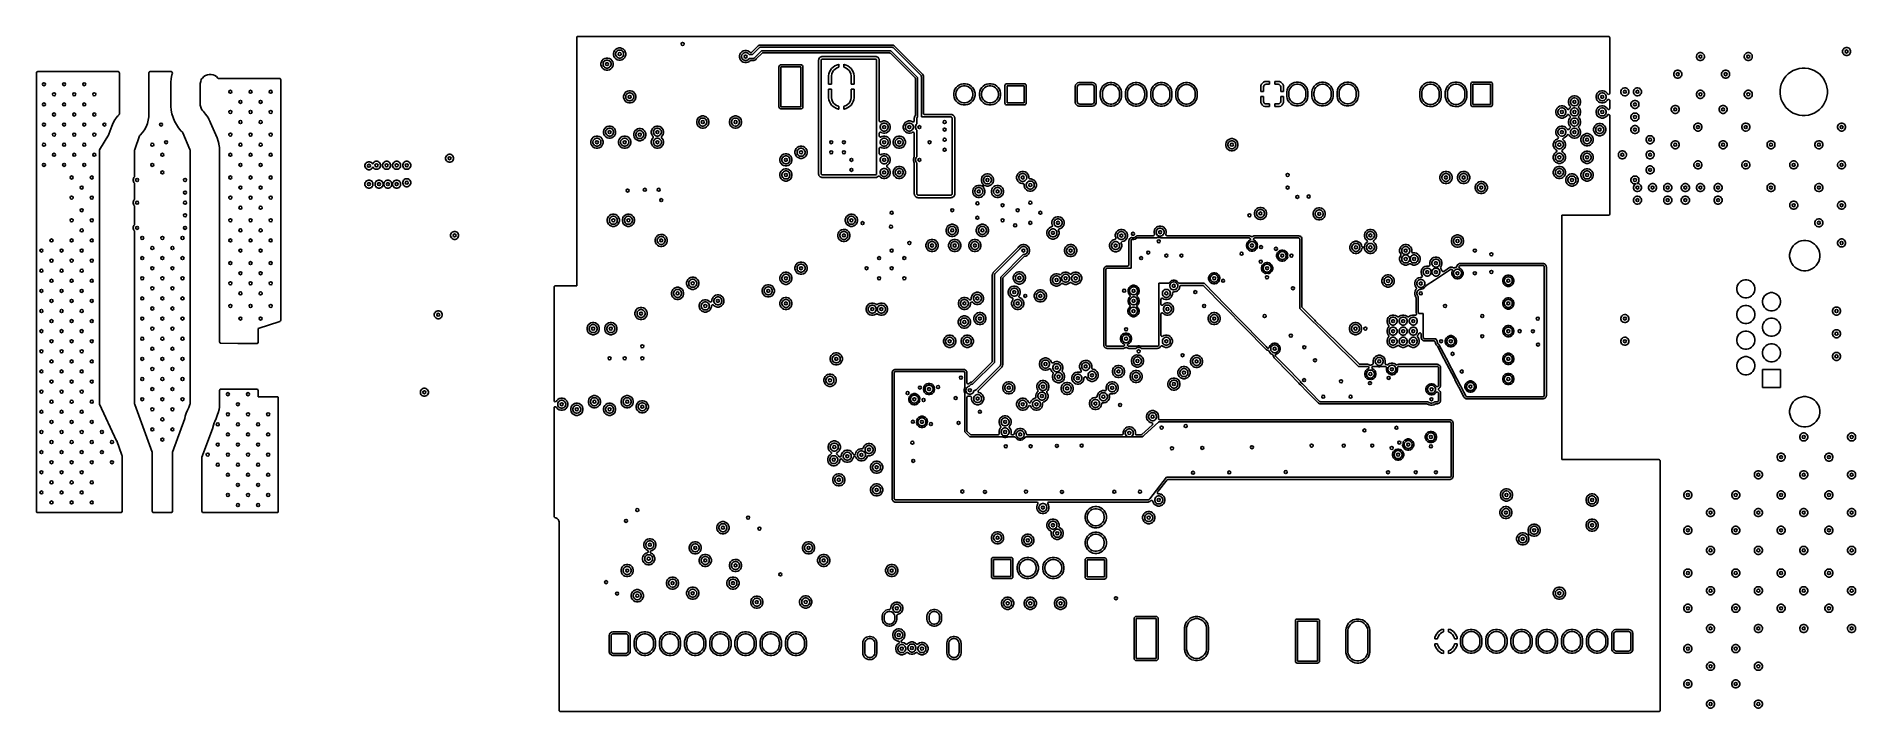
# Model space of a CAD drawing. Extents: x 0.98 to 8.09, y -3.46 to -0.83.
import ezdxf

# ---------------------------------------------------------------- set-up
doc = ezdxf.new("R2010")
doc.units = 0
doc.header["$MEASUREMENT"] = 0
doc.layers.add('BLACK', color=7, linetype='CONTINUOUS')

msp = doc.modelspace()

# ---------------------------------------------------------------- linework, layer by layer
at = {"layer": 'BLACK', "linetype": 'CONTINUOUS'}
for p, q in [((3.0906, -0.8317), (3.0913, -0.829)), ((3.0906, -0.8925), (3.0906, -0.8317)), ((3.0913, -0.829), (3.0934, -0.8272)), ((3.0934, -0.8272), (3.0954, -0.8268)), ((3.0954, -0.8268), (7.1211, -0.8268)), ((7.1211, -0.8268), (7.1237, -0.8276)), ((7.1237, -0.8276), (7.1255, -0.8296)), ((7.1255, -0.8296), (7.126, -0.8317)), ((7.126, -0.8317), (7.126, -1.0484)), ((3.0906, -0.9319), (3.0906, -0.8925)), ((3.1896, -0.9204), (3.1873, -0.9245)), ((3.1941, -0.916), (3.1896, -0.9204)), ((3.1896, -0.9204), (3.1896, -0.9204)), ((3.1995, -0.9129), (3.1941, -0.916)), ((3.1941, -0.916), (3.1941, -0.916)), ((3.1962, -0.9255), (3.1991, -0.9225)), ((3.1991, -0.9225), (3.2026, -0.9205)), ((3.2055, -0.9113), (3.1995, -0.9129)), ((3.1995, -0.9129), (3.1995, -0.9129)), ((3.1995, -0.9129), (3.1995, -0.9129)), ((3.2026, -0.9205), (3.2066, -0.9194)), ((3.2118, -0.9113), (3.2055, -0.9113)), ((3.2066, -0.9194), (3.2107, -0.9194)), ((3.2107, -0.9194), (3.2147, -0.9205)), ((3.2178, -0.9129), (3.2118, -0.9113)), ((3.2147, -0.9205), (3.2182, -0.9225)), ((3.2233, -0.916), (3.2178, -0.9129)), ((3.2182, -0.9225), (3.2212, -0.9255)), ((3.2277, -0.9204), (3.2233, -0.916)), ((3.2308, -0.9259), (3.2277, -0.9204)), ((3.2357, -0.8865), (3.2341, -0.8925)), ((3.2341, -0.8925), (3.2341, -0.8988)), ((3.2341, -0.8988), (3.2357, -0.9048)), ((3.2389, -0.8811), (3.2357, -0.8865)), ((3.2357, -0.9048), (3.2389, -0.9103)), ((3.2433, -0.8767), (3.2389, -0.8811)), ((3.2389, -0.8811), (3.2389, -0.8811)), ((3.2389, -0.9103), (3.2433, -0.9147)), ((3.2423, -0.8936), (3.2433, -0.8896)), ((3.2423, -0.8977), (3.2423, -0.8936)), ((3.2433, -0.9017), (3.2423, -0.8977)), ((3.2487, -0.8735), (3.2433, -0.8767)), ((3.2433, -0.8767), (3.2433, -0.8767)), ((3.2433, -0.8896), (3.2454, -0.8861)), ((3.2454, -0.9053), (3.2433, -0.9017)), ((3.2433, -0.9147), (3.2487, -0.9178)), ((3.2454, -0.8861), (3.2483, -0.8832)), ((3.2483, -0.9082), (3.2454, -0.9053)), ((3.2483, -0.8832), (3.2518, -0.8811)), ((3.2518, -0.9102), (3.2483, -0.9082)), ((3.2547, -0.8719), (3.2487, -0.8735)), ((3.2487, -0.8735), (3.2487, -0.8735)), ((3.2487, -0.8735), (3.2487, -0.8735)), ((3.2487, -0.9178), (3.2547, -0.9194)), ((3.2518, -0.8811), (3.2558, -0.8801)), ((3.2558, -0.9113), (3.2518, -0.9102)), ((3.261, -0.8719), (3.2547, -0.8719)), ((3.2547, -0.9194), (3.2547, -0.9194)), ((3.2547, -0.9194), (3.261, -0.9194)), ((3.2558, -0.8801), (3.2599, -0.8801)), ((3.2599, -0.9113), (3.2558, -0.9113)), ((3.2599, -0.8801), (3.2639, -0.8811)), ((3.2639, -0.9102), (3.2599, -0.9113)), ((3.267, -0.8735), (3.261, -0.8719)), ((3.261, -0.9194), (3.267, -0.9178)), ((3.261, -0.9194), (3.261, -0.9194)), ((3.2639, -0.8811), (3.2675, -0.8832)), ((3.2675, -0.9082), (3.2639, -0.9102)), ((3.2725, -0.8767), (3.267, -0.8735)), ((3.267, -0.9178), (3.2725, -0.9147)), ((3.2675, -0.8832), (3.2704, -0.8861)), ((3.2704, -0.9053), (3.2675, -0.9082)), ((3.2704, -0.8861), (3.2724, -0.8896)), ((3.2724, -0.9017), (3.2704, -0.9053)), ((3.2724, -0.8896), (3.2735, -0.8936)), ((3.2735, -0.8977), (3.2724, -0.9017)), ((3.2769, -0.8811), (3.2725, -0.8767)), ((3.2725, -0.9147), (3.2769, -0.9103)), ((3.2735, -0.8936), (3.2735, -0.8977)), ((3.28, -0.8865), (3.2769, -0.8811)), ((3.2769, -0.9103), (3.28, -0.9048)), ((3.2816, -0.8925), (3.28, -0.8865)), ((3.28, -0.9048), (3.2807, -0.9024)), ((3.2807, -0.9024), (3.2816, -0.8988)), ((3.2816, -0.8988), (3.2816, -0.8925)), ((3.7279, -0.8963), (3.7262, -0.9024)), ((3.7262, -0.9024), (3.7262, -0.9086)), ((3.7262, -0.9086), (3.7279, -0.9147)), ((3.731, -0.8909), (3.7279, -0.8963)), ((3.7279, -0.9147), (3.731, -0.9201)), ((3.7354, -0.8865), (3.731, -0.8909)), ((3.731, -0.8909), (3.731, -0.8909)), ((3.731, -0.9201), (3.7354, -0.9245)), ((3.7344, -0.9035), (3.7355, -0.8995)), ((3.7344, -0.9076), (3.7344, -0.9035)), ((3.7355, -0.9115), (3.7344, -0.9076)), ((3.7408, -0.8834), (3.7354, -0.8865)), ((3.7354, -0.8865), (3.7354, -0.8865)), ((3.7355, -0.8995), (3.7375, -0.8959)), ((3.7375, -0.9151), (3.7355, -0.9115)), ((3.7375, -0.8959), (3.7404, -0.893)), ((3.7404, -0.918), (3.7375, -0.9151)), ((3.7404, -0.893), (3.744, -0.891)), ((3.744, -0.9201), (3.7404, -0.918)), ((3.7469, -0.8817), (3.7408, -0.8834)), ((3.7408, -0.8834), (3.7408, -0.8834)), ((3.7408, -0.8834), (3.7408, -0.8834)), ((3.744, -0.891), (3.7479, -0.8899)), ((3.7479, -0.9211), (3.744, -0.9201)), ((3.7531, -0.8817), (3.7469, -0.8817)), ((3.7479, -0.8899), (3.7521, -0.8899)), ((3.7521, -0.9211), (3.7479, -0.9211)), ((3.7521, -0.8899), (3.756, -0.891)), ((3.756, -0.9201), (3.7521, -0.9211)), ((3.7592, -0.8834), (3.7531, -0.8817)), ((3.756, -0.891), (3.7596, -0.893)), ((3.7596, -0.918), (3.756, -0.9201)), ((3.7646, -0.8865), (3.7592, -0.8834)), ((3.7596, -0.893), (3.7625, -0.8959)), ((3.7625, -0.9151), (3.7596, -0.918)), ((3.7625, -0.8959), (3.7637, -0.898)), ((3.7637, -0.913), (3.7625, -0.9151)), ((3.7637, -0.898), (3.7764, -0.898)), ((3.7795, -0.913), (3.7637, -0.913)), ((3.7667, -0.8886), (3.7646, -0.8865)), ((3.7646, -0.8865), (3.7646, -0.8865)), ((3.7646, -0.9245), (3.7667, -0.9225)), ((3.7675, -0.8892), (3.7667, -0.8886)), ((3.7667, -0.9225), (3.7677, -0.9219)), ((3.7701, -0.89), (3.7675, -0.8892)), ((3.7677, -0.9219), (3.7687, -0.9212)), ((3.7687, -0.9212), (3.769, -0.9212)), ((3.769, -0.9212), (3.7691, -0.9211)), ((3.7691, -0.9211), (3.7701, -0.921)), ((3.7711, -0.89), (3.7701, -0.89)), ((3.7701, -0.921), (3.7772, -0.921)), ((3.7721, -0.8899), (3.7711, -0.89)), ((3.7722, -0.8898), (3.7721, -0.8899)), ((3.7725, -0.8898), (3.7722, -0.8898)), ((3.7735, -0.8891), (3.7725, -0.8898)), ((3.7745, -0.8886), (3.7735, -0.8891)), ((3.7966, -0.8665), (3.7745, -0.8886)), ((3.7764, -0.898), (3.8038, -0.8707)), ((3.7772, -0.921), (3.7772, -0.921)), ((3.7772, -0.921), (3.7775, -0.921)), ((3.7775, -0.921), (3.7816, -0.921)), ((3.781, -0.9129), (3.7795, -0.913)), ((3.7837, -0.9117), (3.781, -0.9129)), ((3.7816, -0.921), (3.7845, -0.9202)), ((3.7816, -0.921), (3.7816, -0.921)), ((3.7848, -0.9108), (3.7837, -0.9117)), ((3.7845, -0.9202), (3.7847, -0.9202)), ((3.7847, -0.9202), (3.7855, -0.92)), ((3.7847, -0.9202), (3.7847, -0.9202)), ((3.7847, -0.9202), (3.7847, -0.9202)), ((3.8122, -0.8835), (3.7848, -0.9108)), ((3.7855, -0.92), (3.7891, -0.9179)), ((3.7891, -0.9179), (3.7919, -0.915)), ((3.7919, -0.915), (3.8141, -0.8929)), ((3.7919, -0.915), (3.7919, -0.915)), ((3.7995, -0.8636), (3.7966, -0.8665)), ((3.8031, -0.8615), (3.7995, -0.8636)), ((3.7995, -0.8636), (3.7995, -0.8636)), ((3.8034, -0.8614), (3.8031, -0.8615)), ((3.8031, -0.8615), (3.8031, -0.8615)), ((3.8038, -0.8613), (3.8034, -0.8614)), ((3.8034, -0.8614), (3.8034, -0.8614)), ((3.807, -0.8605), (3.8038, -0.8613)), ((3.8038, -0.8707), (3.8049, -0.8697)), ((3.8049, -0.8697), (3.8076, -0.8686)), ((3.8111, -0.8605), (3.807, -0.8605)), ((3.8076, -0.8686), (3.8091, -0.8685)), ((3.8091, -0.8685), (4.3209, -0.8685)), ((4.3185, -0.8605), (3.8111, -0.8605)), ((3.8111, -0.8605), (3.8111, -0.8605)), ((4.3178, -0.8835), (3.8122, -0.8835)), ((3.8141, -0.8929), (3.8165, -0.8916)), ((3.8165, -0.8916), (3.8175, -0.8915)), ((3.8175, -0.8915), (4.3124, -0.8915)), ((4.0355, -0.9174), (4.0351, -0.9202)), ((4.0351, -0.9202), (4.0351, -1.3632)), ((4.0362, -0.9147), (4.0355, -0.9174)), ((4.0355, -0.9174), (4.0355, -0.9174)), ((4.0381, -0.9112), (4.0362, -0.9147)), ((4.0394, -0.9099), (4.0381, -0.9112)), ((4.0414, -0.9081), (4.0394, -0.9099)), ((4.0449, -0.9061), (4.0414, -0.9081)), ((4.046, -0.9058), (4.0449, -0.9061)), ((4.0453, -0.9202), (4.0461, -0.9176)), ((4.0453, -0.9807), (4.0453, -0.9202)), ((4.048, -0.9054), (4.046, -0.9058)), ((4.0461, -0.9176), (4.0481, -0.9158)), ((4.0502, -0.9051), (4.048, -0.9054)), ((4.0481, -0.9158), (4.0502, -0.9154)), ((4.2569, -0.9051), (4.0502, -0.9051)), ((4.0502, -0.9051), (4.0502, -0.9051)), ((4.0502, -0.9154), (4.2569, -0.9154)), ((4.2598, -0.9056), (4.2569, -0.9051)), ((4.2569, -0.9051), (4.2569, -0.9051)), ((4.2569, -0.9154), (4.2596, -0.9161)), ((4.2596, -0.9161), (4.2614, -0.9182)), ((4.2624, -0.9063), (4.2598, -0.9056)), ((4.2598, -0.9056), (4.2598, -0.9056)), ((4.2614, -0.9182), (4.2618, -0.9202)), ((4.2618, -0.9202), (4.2618, -1.3632)), ((4.266, -0.9082), (4.2624, -0.9063)), ((4.2624, -0.9063), (4.2624, -0.9063)), ((4.2624, -0.9063), (4.2624, -0.9063)), ((4.2673, -0.9094), (4.266, -0.9082)), ((4.2691, -0.9115), (4.2673, -0.9094)), ((4.2699, -0.9129), (4.2691, -0.9115)), ((4.2711, -0.915), (4.2699, -0.9129)), ((4.2714, -0.916), (4.2711, -0.915)), ((4.2711, -0.915), (4.2711, -0.915)), ((4.2711, -0.915), (4.2711, -0.915)), ((4.2718, -0.9181), (4.2714, -0.916)), ((4.272, -0.9202), (4.2718, -0.9181)), ((4.272, -1.1564), (4.272, -0.9202)), ((4.272, -0.9202), (4.272, -0.9202)), ((4.3124, -0.8915), (4.3151, -0.8923)), ((4.3151, -0.8923), (4.3159, -0.8929)), ((4.3159, -0.8929), (4.4122, -0.9893)), ((4.4216, -0.9874), (4.3178, -0.8835)), ((4.3188, -0.8605), (4.3185, -0.8605)), ((4.3185, -0.8605), (4.3185, -0.8605)), ((4.3229, -0.8605), (4.3188, -0.8605)), ((4.3209, -0.8685), (4.3223, -0.8686)), ((4.3223, -0.8686), (4.325, -0.8697)), ((4.326, -0.8613), (4.3229, -0.8605)), ((4.325, -0.8697), (4.3262, -0.8707)), ((4.3269, -0.8615), (4.326, -0.8613)), ((4.326, -0.8613), (4.326, -0.8613)), ((4.3262, -0.8707), (4.4344, -0.9789)), ((4.3304, -0.8636), (4.3269, -0.8615)), ((4.3336, -0.8667), (4.3304, -0.8636)), ((4.3304, -0.8636), (4.3304, -0.8636)), ((4.4385, -0.9717), (4.3336, -0.8667)), ((4.3336, -0.8667), (4.3336, -0.8667)), ((7.4647, -0.9035), (7.4658, -0.8995)), ((7.4647, -0.9076), (7.4647, -0.9035)), ((7.4658, -0.9115), (7.4647, -0.9076)), ((7.4658, -0.8995), (7.4678, -0.8959)), ((7.4678, -0.9151), (7.4658, -0.9115)), ((7.4678, -0.8959), (7.4707, -0.893)), ((7.4707, -0.918), (7.4678, -0.9151)), ((7.4707, -0.893), (7.4743, -0.891)), ((7.4743, -0.9201), (7.4707, -0.918)), ((7.4743, -0.891), (7.4783, -0.8899)), ((7.4783, -0.9211), (7.4743, -0.9201)), ((7.4783, -0.8899), (7.4824, -0.8899)), ((7.4824, -0.9211), (7.4783, -0.9211)), ((7.4824, -0.8899), (7.4863, -0.891)), ((7.4863, -0.9201), (7.4824, -0.9211)), ((7.4863, -0.891), (7.4899, -0.893)), ((7.4899, -0.918), (7.4863, -0.9201)), ((7.4899, -0.893), (7.4928, -0.8959)), ((7.4928, -0.9151), (7.4899, -0.918)), ((7.4928, -0.8959), (7.4949, -0.8995)), ((7.4949, -0.9115), (7.4928, -0.9151)), ((7.4949, -0.8995), (7.4959, -0.9035)), ((7.4959, -0.9076), (7.4949, -0.9115)), ((7.4959, -0.9035), (7.4959, -0.9076)), ((7.6517, -0.9035), (7.6528, -0.8995)), ((7.6517, -0.9076), (7.6517, -0.9035)), ((7.6528, -0.9115), (7.6517, -0.9076)), ((7.6528, -0.8995), (7.6548, -0.8959)), ((7.6548, -0.9151), (7.6528, -0.9115)), ((7.6548, -0.8959), (7.6577, -0.893)), ((7.6577, -0.918), (7.6548, -0.9151)), ((7.6577, -0.893), (7.6613, -0.891)), ((7.6613, -0.9201), (7.6577, -0.918)), ((7.6613, -0.891), (7.6653, -0.8899)), ((7.6653, -0.9211), (7.6613, -0.9201)), ((7.6653, -0.8899), (7.6694, -0.8899)), ((7.6694, -0.9211), (7.6653, -0.9211)), ((7.6694, -0.8899), (7.6733, -0.891)), ((7.6733, -0.9201), (7.6694, -0.9211)), ((7.6733, -0.891), (7.6769, -0.893)), ((7.6769, -0.918), (7.6733, -0.9201)), ((7.6769, -0.893), (7.6798, -0.8959)), ((7.6798, -0.9151), (7.6769, -0.918)), ((7.6798, -0.8959), (7.6819, -0.8995)), ((7.6819, -0.9115), (7.6798, -0.9151)), ((7.6819, -0.8995), (7.6829, -0.9035)), ((7.6829, -0.9076), (7.6819, -0.9115)), ((7.6829, -0.9035), (7.6829, -0.9076)), ((8.0356, -0.8838), (8.0366, -0.8798)), ((8.0356, -0.8879), (8.0356, -0.8838)), ((8.0366, -0.8919), (8.0356, -0.8879)), ((8.0366, -0.8798), (8.0387, -0.8762)), ((8.0387, -0.8954), (8.0366, -0.8919)), ((8.0387, -0.8762), (8.0416, -0.8733)), ((8.0416, -0.8983), (8.0387, -0.8954)), ((8.0416, -0.8733), (8.0452, -0.8713)), ((8.0452, -0.9004), (8.0416, -0.8983)), ((8.0452, -0.8713), (8.0491, -0.8702)), ((8.0491, -0.9014), (8.0452, -0.9004)), ((8.0491, -0.8702), (8.0532, -0.8702)), ((8.0532, -0.9014), (8.0491, -0.9014)), ((8.0532, -0.8702), (8.0572, -0.8713)), ((8.0572, -0.9004), (8.0532, -0.9014)), ((8.0572, -0.8713), (8.0608, -0.8733)), ((8.0608, -0.8983), (8.0572, -0.9004)), ((8.0608, -0.8733), (8.0637, -0.8762)), ((8.0637, -0.8954), (8.0608, -0.8983)), ((8.0637, -0.8762), (8.0657, -0.8798)), ((8.0657, -0.8919), (8.0637, -0.8954)), ((8.0657, -0.8798), (8.0668, -0.8838)), ((8.0668, -0.8879), (8.0657, -0.8919)), ((8.0668, -0.8838), (8.0668, -0.8879)), ((0.9793, -0.9694), (0.9801, -0.9668)), ((0.9793, -2.6821), (0.9793, -0.9694)), ((0.9801, -0.9668), (0.9822, -0.965)), ((0.9822, -0.965), (0.9842, -0.9646)), ((0.9842, -0.9646), (1.2987, -0.9646)), ((1.2987, -0.9646), (1.3013, -0.9653)), ((1.3013, -0.9653), (1.3031, -0.9674)), ((1.3031, -0.9674), (1.3035, -0.9694)), ((1.3035, -0.9694), (1.3035, -0.9752)), ((1.3035, -0.9752), (1.3037, -0.9752)), ((1.3037, -0.9752), (1.3037, -1.1311)), ((1.4187, -0.9697), (1.4194, -0.967)), ((1.4188, -0.9707), (1.4187, -0.9697)), ((1.4188, -1.1356), (1.4188, -0.9707)), ((1.4194, -0.967), (1.4214, -0.9651)), ((1.4214, -0.9651), (1.4236, -0.9646)), ((1.4236, -0.9646), (1.506, -0.9646)), ((1.506, -0.9916), (1.5045, -1.0066)), ((1.506, -0.9646), (1.5086, -0.9653)), ((1.5089, -0.9767), (1.506, -0.9916)), ((1.506, -0.9916), (1.506, -0.9916)), ((1.5086, -0.9653), (1.5104, -0.9674)), ((1.5094, -0.975), (1.5089, -0.9767)), ((1.5089, -0.9767), (1.5089, -0.9767)), ((1.5107, -0.9709), (1.5094, -0.975)), ((1.5104, -0.9674), (1.5108, -0.9701)), ((1.5108, -0.9701), (1.5107, -0.9709)), ((1.6233, -0.9951), (1.6234, -0.9948)), ((1.6234, -0.9948), (1.6247, -0.9924)), ((1.6247, -0.9924), (1.6271, -0.9911)), ((1.6271, -0.9911), (1.6273, -0.991)), ((1.6273, -0.991), (1.6283, -0.9894)), ((1.6283, -0.9894), (1.6337, -0.984)), ((1.6337, -0.984), (1.6401, -0.9798)), ((1.6401, -0.9798), (1.6472, -0.9769)), ((1.6472, -0.9769), (1.6546, -0.9754)), ((1.6546, -0.9754), (1.6623, -0.9754)), ((1.6623, -0.9754), (1.6698, -0.9769)), ((1.6698, -0.9769), (1.6768, -0.9798)), ((1.6768, -0.9798), (1.6832, -0.984)), ((1.6832, -0.984), (1.6886, -0.9894)), ((1.6886, -0.9894), (1.6896, -0.991)), ((1.6896, -0.991), (1.7476, -0.991)), ((1.7476, -0.991), (1.9292, -0.991)), ((1.9292, -0.991), (1.9318, -0.9918)), ((1.9318, -0.9918), (1.9336, -0.9939)), ((1.9336, -0.9939), (1.9341, -0.9959)), ((3.0906, -1.0599), (3.0906, -0.9319)), ((3.1865, -0.9259), (3.1849, -0.9319)), ((3.1849, -0.9319), (3.1849, -0.9382)), ((3.1849, -0.9382), (3.1865, -0.9442)), ((3.1873, -0.9245), (3.1865, -0.9259)), ((3.1865, -0.9442), (3.1896, -0.9496)), ((3.1896, -0.9496), (3.1941, -0.9541)), ((3.193, -0.933), (3.1941, -0.929)), ((3.193, -0.9371), (3.193, -0.933)), ((3.1941, -0.9411), (3.193, -0.9371)), ((3.1941, -0.929), (3.1962, -0.9255)), ((3.1962, -0.9446), (3.1941, -0.9411)), ((3.1941, -0.9541), (3.1995, -0.9572)), ((3.1991, -0.9475), (3.1962, -0.9446)), ((3.2026, -0.9496), (3.1991, -0.9475)), ((3.1995, -0.9572), (3.2055, -0.9588)), ((3.2066, -0.9507), (3.2026, -0.9496)), ((3.2055, -0.9588), (3.2055, -0.9588)), ((3.2055, -0.9588), (3.2118, -0.9588)), ((3.2107, -0.9507), (3.2066, -0.9507)), ((3.2147, -0.9496), (3.2107, -0.9507)), ((3.2118, -0.9588), (3.2178, -0.9572)), ((3.2118, -0.9588), (3.2118, -0.9588)), ((3.2182, -0.9475), (3.2147, -0.9496)), ((3.2178, -0.9572), (3.2233, -0.9541)), ((3.2212, -0.9446), (3.2182, -0.9475)), ((3.2212, -0.9255), (3.2232, -0.929)), ((3.2232, -0.9411), (3.2212, -0.9446)), ((3.2232, -0.929), (3.2243, -0.933)), ((3.2243, -0.9371), (3.2232, -0.9411)), ((3.2233, -0.9541), (3.2277, -0.9496)), ((3.2243, -0.933), (3.2243, -0.9371)), ((3.2277, -0.9496), (3.2308, -0.9442)), ((3.2324, -0.9319), (3.2308, -0.9259)), ((3.2308, -0.9442), (3.2324, -0.9382)), ((3.2324, -0.9382), (3.2324, -0.9319)), ((3.7354, -0.9245), (3.7408, -0.9277)), ((3.7408, -0.9277), (3.7469, -0.9293)), ((3.7469, -0.9293), (3.7469, -0.9293)), ((3.7469, -0.9293), (3.7531, -0.9293)), ((3.7531, -0.9293), (3.7592, -0.9277)), ((3.7531, -0.9293), (3.7531, -0.9293)), ((3.7592, -0.9277), (3.7646, -0.9245)), ((3.8806, -0.9425), (3.8802, -0.9449)), ((3.8802, -0.9449), (3.8802, -0.9449)), ((3.8802, -0.9449), (3.8802, -1.1024)), ((3.8824, -0.9399), (3.8806, -0.9425)), ((3.8806, -0.9425), (3.8806, -0.9425)), ((3.8851, -0.9381), (3.8824, -0.9399)), ((3.8874, -0.9376), (3.8851, -0.9381)), ((3.8851, -0.9381), (3.8851, -0.9381)), ((3.9669, -0.9376), (3.8874, -0.9376)), ((3.8874, -0.9376), (3.8874, -0.9376)), ((3.8882, -1.1016), (3.8882, -0.9457)), ((3.8882, -0.9457), (3.9661, -0.9457)), ((3.9661, -0.9457), (3.9661, -1.1016)), ((3.9693, -0.9381), (3.9669, -0.9376)), ((3.9669, -0.9376), (3.9669, -0.9376)), ((3.9702, -0.9387), (3.9693, -0.9381)), ((3.9693, -0.9381), (3.9693, -0.9381)), ((3.9719, -0.9399), (3.9702, -0.9387)), ((3.9737, -0.9425), (3.9719, -0.9399)), ((3.9742, -0.9449), (3.9737, -0.9425)), ((3.9737, -0.9425), (3.9737, -0.9425)), ((3.9742, -1.1024), (3.9742, -0.9449)), ((3.9742, -0.9449), (3.9742, -0.9449)), ((4.0453, -1.3632), (4.0453, -0.9807)), ((4.0756, -0.973), (4.0744, -0.9807)), ((4.0744, -0.9807), (4.0744, -1.0136)), ((4.078, -0.9656), (4.0756, -0.973)), ((4.0815, -0.9586), (4.078, -0.9656)), ((4.0861, -0.9523), (4.0815, -0.9586)), ((4.085, -0.9846), (4.0852, -0.9808)), ((4.085, -1.0136), (4.085, -0.9846)), ((4.0852, -0.9808), (4.0867, -0.9733)), ((4.0917, -0.9468), (4.0861, -0.9523)), ((4.0861, -0.9523), (4.0861, -0.9523)), ((4.0867, -0.9733), (4.0896, -0.9663)), ((4.0896, -0.9663), (4.0939, -0.9599)), ((4.098, -0.9422), (4.0917, -0.9468)), ((4.0917, -0.9468), (4.0917, -0.9468)), ((4.0939, -0.9599), (4.0993, -0.9545)), ((4.105, -0.9386), (4.098, -0.9422)), ((4.0993, -0.9545), (4.1056, -0.9503)), ((4.1124, -0.9362), (4.105, -0.9386)), ((4.1056, -0.9503), (4.1127, -0.9473)), ((4.114, -0.9359), (4.1124, -0.9362)), ((4.1127, -0.9473), (4.114, -0.9471)), ((4.114, -0.9471), (4.114, -0.9359)), ((4.114, -0.9359), (4.114, -0.9359)), ((4.1356, -0.9362), (4.134, -0.9359)), ((4.134, -0.9359), (4.134, -0.9471)), ((4.134, -0.9471), (4.1353, -0.9473)), ((4.1353, -0.9473), (4.1424, -0.9503)), ((4.1431, -0.9386), (4.1356, -0.9362)), ((4.1424, -0.9503), (4.1487, -0.9545)), ((4.15, -0.9422), (4.1431, -0.9386)), ((4.1487, -0.9545), (4.1541, -0.9599)), ((4.1564, -0.9468), (4.15, -0.9422)), ((4.1541, -0.9599), (4.1584, -0.9663)), ((4.1619, -0.9523), (4.1564, -0.9468)), ((4.1564, -0.9468), (4.1564, -0.9468)), ((4.1584, -0.9663), (4.1613, -0.9733)), ((4.1613, -0.9733), (4.1628, -0.9808)), ((4.1665, -0.9586), (4.1619, -0.9523)), ((4.1619, -0.9523), (4.1619, -0.9523)), ((4.1628, -0.9808), (4.163, -0.9846)), ((4.163, -0.9846), (4.163, -1.0136)), ((4.17, -0.9656), (4.1665, -0.9586)), ((4.1725, -0.973), (4.17, -0.9656)), ((4.1737, -0.9807), (4.1725, -0.973)), ((4.1737, -1.0136), (4.1737, -0.9807)), ((4.4122, -0.9893), (4.4135, -0.9917)), ((4.4135, -0.9917), (4.4136, -0.9927)), ((4.4136, -0.9927), (4.4136, -1.134)), ((4.4216, -1.1417), (4.4216, -0.9874)), ((4.4344, -0.9789), (4.4354, -0.9801)), ((4.4354, -0.9801), (4.4365, -0.9828)), ((4.4365, -0.9828), (4.4366, -0.9843)), ((4.4366, -0.9843), (4.4366, -1.1417)), ((4.4387, -0.9718), (4.4385, -0.9717)), ((4.4385, -0.9717), (4.4385, -0.9717)), ((4.4416, -0.9747), (4.4387, -0.9718)), ((4.4387, -0.9718), (4.4387, -0.9718)), ((4.4436, -0.9783), (4.4416, -0.9747)), ((4.4416, -0.9747), (4.4416, -0.9747)), ((4.4416, -0.9747), (4.4416, -0.9747)), ((4.4437, -0.9785), (4.4436, -0.9783)), ((4.4447, -0.9822), (4.4437, -0.9785)), ((4.4447, -0.9863), (4.4447, -0.9822)), ((4.4447, -0.987), (4.4447, -0.9863)), ((4.4447, -0.9863), (4.4447, -0.9863)), ((4.4447, -1.0491), (4.4447, -0.987)), ((7.3761, -0.9724), (7.3772, -0.9684)), ((7.3761, -0.9765), (7.3761, -0.9724)), ((7.3772, -0.9804), (7.3761, -0.9765)), ((7.3772, -0.9684), (7.3792, -0.9648)), ((7.3792, -0.984), (7.3772, -0.9804)), ((7.3792, -0.9648), (7.3821, -0.9619)), ((7.3821, -0.9869), (7.3792, -0.984)), ((7.3821, -0.9619), (7.3857, -0.9599)), ((7.3857, -0.989), (7.3821, -0.9869)), ((7.3857, -0.9599), (7.3897, -0.9588)), ((7.3897, -0.99), (7.3857, -0.989)), ((7.3897, -0.9588), (7.3938, -0.9588)), ((7.3938, -0.99), (7.3897, -0.99)), ((7.3938, -0.9588), (7.3978, -0.9599)), ((7.3978, -0.989), (7.3938, -0.99)), ((7.3978, -0.9599), (7.4013, -0.9619)), ((7.4013, -0.9869), (7.3978, -0.989)), ((7.4013, -0.9619), (7.4042, -0.9648)), ((7.4042, -0.984), (7.4013, -0.9869)), ((7.4042, -0.9648), (7.4063, -0.9684)), ((7.4063, -0.9804), (7.4042, -0.984)), ((7.4063, -0.9684), (7.4073, -0.9724)), ((7.4073, -0.9765), (7.4063, -0.9804)), ((7.4073, -0.9724), (7.4073, -0.9765)), ((7.5631, -0.9724), (7.5642, -0.9684)), ((7.5631, -0.9765), (7.5631, -0.9724)), ((7.5642, -0.9804), (7.5631, -0.9765)), ((7.5642, -0.9684), (7.5662, -0.9648)), ((7.5662, -0.984), (7.5642, -0.9804)), ((7.5662, -0.9648), (7.5692, -0.9619)), ((7.5692, -0.9869), (7.5662, -0.984)), ((7.5692, -0.9619), (7.5727, -0.9599)), ((7.5727, -0.989), (7.5692, -0.9869)), ((7.5727, -0.9599), (7.5767, -0.9588)), ((7.5767, -0.99), (7.5727, -0.989)), ((7.5767, -0.9588), (7.5808, -0.9588)), ((7.5808, -0.99), (7.5767, -0.99)), ((7.5808, -0.9588), (7.5848, -0.9599)), ((7.5848, -0.989), (7.5808, -0.99)), ((7.5848, -0.9599), (7.5883, -0.9619)), ((7.5883, -0.9869), (7.5848, -0.989)), ((7.5883, -0.9619), (7.5912, -0.9648)), ((7.5912, -0.984), (7.5883, -0.9869)), ((7.5912, -0.9648), (7.5933, -0.9684)), ((7.5933, -0.9804), (7.5912, -0.984)), ((7.5933, -0.9684), (7.5944, -0.9724)), ((7.5944, -0.9765), (7.5933, -0.9804)), ((7.5944, -0.9724), (7.5944, -0.9765)), ((7.8009, -1.0024), (7.8069, -0.9919)), ((7.8069, -0.9919), (7.8143, -0.9823)), ((7.8143, -0.9823), (7.8229, -0.9737)), ((7.8229, -0.9737), (7.8325, -0.9664)), ((7.8325, -0.9664), (7.8429, -0.9603)), ((7.8429, -0.9603), (7.8541, -0.9557)), ((7.8541, -0.9557), (7.8658, -0.9526)), ((7.8658, -0.9526), (7.8778, -0.951)), ((7.8778, -0.951), (7.8899, -0.951)), ((7.8899, -0.951), (7.9019, -0.9526)), ((7.9019, -0.9526), (7.9136, -0.9557)), ((7.9136, -0.9557), (7.9248, -0.9603)), ((7.9248, -0.9603), (7.9353, -0.9664)), ((7.9353, -0.9664), (7.9449, -0.9737)), ((7.9449, -0.9737), (7.9534, -0.9823)), ((7.9534, -0.9823), (7.9608, -0.9919)), ((7.9608, -0.9919), (7.9668, -1.0024)), ((1.5045, -1.0066), (1.5045, -1.0997)), ((1.6195, -1.0142), (1.6197, -1.0104)), ((1.6195, -1.0921), (1.6195, -1.0142)), ((1.6197, -1.0104), (1.6212, -1.0029)), ((1.6212, -1.0029), (1.6216, -1.0019)), ((1.6216, -1.0019), (1.6231, -0.9959)), ((1.6231, -0.9959), (1.6233, -0.9951)), ((1.6231, -0.9959), (1.6231, -0.9959)), ((1.9341, -0.9959), (1.9341, -1.9355)), ((3.0906, -1.1024), (3.0906, -1.0599)), ((3.2751, -1.0538), (3.2735, -1.0599)), ((3.2735, -1.0599), (3.2735, -1.0661)), ((3.2782, -1.0484), (3.2751, -1.0538)), ((3.2827, -1.044), (3.2782, -1.0484)), ((3.2782, -1.0484), (3.2782, -1.0484)), ((3.2816, -1.0609), (3.2827, -1.057)), ((3.2816, -1.065), (3.2816, -1.0609)), ((3.2827, -1.069), (3.2816, -1.065)), ((3.2881, -1.0408), (3.2827, -1.044)), ((3.2827, -1.044), (3.2827, -1.044)), ((3.2827, -1.057), (3.2848, -1.0534)), ((3.2848, -1.0534), (3.2877, -1.0505)), ((3.2877, -1.0505), (3.2912, -1.0484)), ((3.2941, -1.0392), (3.2881, -1.0408)), ((3.2881, -1.0408), (3.2881, -1.0408)), ((3.2881, -1.0408), (3.2881, -1.0408)), ((3.2912, -1.0484), (3.2952, -1.0474)), ((3.3004, -1.0392), (3.2941, -1.0392)), ((3.2952, -1.0474), (3.2993, -1.0474)), ((3.2993, -1.0474), (3.3033, -1.0484)), ((3.3064, -1.0408), (3.3004, -1.0392)), ((3.3033, -1.0484), (3.3068, -1.0505)), ((3.3118, -1.044), (3.3064, -1.0408)), ((3.3068, -1.0505), (3.3097, -1.0534)), ((3.3097, -1.0534), (3.3118, -1.057)), ((3.3163, -1.0484), (3.3118, -1.044)), ((3.3118, -1.057), (3.3129, -1.0609)), ((3.3129, -1.065), (3.3118, -1.069)), ((3.3129, -1.0609), (3.3129, -1.065)), ((3.3194, -1.0538), (3.3163, -1.0484)), ((3.321, -1.0599), (3.3194, -1.0538)), ((3.321, -1.0661), (3.321, -1.0599)), ((4.0744, -1.0136), (4.085, -1.0136)), ((4.0744, -1.0336), (4.0744, -1.0665)), ((4.085, -1.0336), (4.0744, -1.0336)), ((4.085, -1.0626), (4.085, -1.0336)), ((4.0852, -1.0664), (4.085, -1.0626)), ((4.163, -1.0626), (4.1628, -1.0664)), ((4.163, -1.0136), (4.1737, -1.0136)), ((4.1737, -1.0336), (4.163, -1.0336)), ((4.163, -1.0336), (4.163, -1.0626)), ((4.1737, -1.0665), (4.1737, -1.0336)), ((4.4447, -1.1266), (4.4447, -1.0491)), ((4.5648, -1.041), (4.5632, -1.0491)), ((4.5632, -1.0491), (4.5632, -1.0572)), ((4.5632, -1.0572), (4.5648, -1.0653)), ((4.568, -1.0335), (4.5648, -1.041)), ((4.5648, -1.041), (4.5648, -1.041)), ((4.5648, -1.0653), (4.5648, -1.0653)), ((4.5648, -1.0653), (4.568, -1.0728)), ((4.5725, -1.0267), (4.568, -1.0335)), ((4.568, -1.0335), (4.568, -1.0335)), ((4.5714, -1.0499), (4.5727, -1.0434)), ((4.5714, -1.0564), (4.5714, -1.0499)), ((4.5727, -1.0629), (4.5714, -1.0564)), ((4.5783, -1.0209), (4.5725, -1.0267)), ((4.5725, -1.0267), (4.5725, -1.0267)), ((4.5727, -1.0434), (4.5752, -1.0374)), ((4.5752, -1.0689), (4.5727, -1.0629)), ((4.5752, -1.0374), (4.5789, -1.0319)), ((4.5851, -1.0164), (4.5783, -1.0209)), ((4.5783, -1.0209), (4.5783, -1.0209)), ((4.5789, -1.0319), (4.5835, -1.0273)), ((4.5835, -1.0273), (4.5889, -1.0236)), ((4.5926, -1.0133), (4.5851, -1.0164)), ((4.5851, -1.0164), (4.5851, -1.0164)), ((4.5889, -1.0236), (4.595, -1.0211)), ((4.6006, -1.0117), (4.5926, -1.0133)), ((4.5926, -1.0133), (4.5926, -1.0133)), ((4.595, -1.0211), (4.6014, -1.0198)), ((4.6088, -1.0117), (4.6006, -1.0117)), ((4.6006, -1.0117), (4.6006, -1.0117)), ((4.6014, -1.0198), (4.608, -1.0198)), ((4.608, -1.0198), (4.6144, -1.0211)), ((4.6168, -1.0133), (4.6088, -1.0117)), ((4.6088, -1.0117), (4.6088, -1.0117)), ((4.6144, -1.0211), (4.6205, -1.0236)), ((4.6244, -1.0164), (4.6168, -1.0133)), ((4.6168, -1.0133), (4.6168, -1.0133)), ((4.6205, -1.0236), (4.626, -1.0273)), ((4.6312, -1.0209), (4.6244, -1.0164)), ((4.6244, -1.0164), (4.6244, -1.0164)), ((4.626, -1.0273), (4.6306, -1.0319)), ((4.6306, -1.0319), (4.6342, -1.0374)), ((4.6369, -1.0267), (4.6312, -1.0209)), ((4.6312, -1.0209), (4.6312, -1.0209)), ((4.6342, -1.0374), (4.6367, -1.0434)), ((4.6367, -1.0629), (4.6342, -1.0689)), ((4.6367, -1.0434), (4.638, -1.0499)), ((4.638, -1.0564), (4.6367, -1.0629)), ((4.6415, -1.0335), (4.6369, -1.0267)), ((4.6369, -1.0267), (4.6369, -1.0267)), ((4.638, -1.0499), (4.638, -1.0564)), ((4.6446, -1.041), (4.6415, -1.0335)), ((4.6415, -1.0335), (4.6415, -1.0335)), ((4.6415, -1.0335), (4.6415, -1.0335)), ((4.6415, -1.0728), (4.6446, -1.0653)), ((4.6462, -1.0491), (4.6446, -1.041)), ((4.6446, -1.0653), (4.6462, -1.0572)), ((4.6462, -1.0572), (4.6462, -1.0491)), ((4.6462, -1.0491), (4.6462, -1.0491)), ((4.6648, -1.041), (4.6632, -1.0491)), ((4.6632, -1.0491), (4.6632, -1.0572)), ((4.6632, -1.0572), (4.6648, -1.0653)), ((4.668, -1.0335), (4.6648, -1.041)), ((4.6648, -1.041), (4.6648, -1.041)), ((4.6648, -1.0653), (4.6648, -1.0653)), ((4.6648, -1.0653), (4.668, -1.0728)), ((4.6725, -1.0267), (4.668, -1.0335)), ((4.668, -1.0335), (4.668, -1.0335)), ((4.6714, -1.0499), (4.6727, -1.0434)), ((4.6714, -1.0564), (4.6714, -1.0499)), ((4.6727, -1.0629), (4.6714, -1.0564)), ((4.6783, -1.0209), (4.6725, -1.0267)), ((4.6725, -1.0267), (4.6725, -1.0267)), ((4.6727, -1.0434), (4.6752, -1.0374)), ((4.6752, -1.0689), (4.6727, -1.0629)), ((4.6752, -1.0374), (4.6789, -1.0319)), ((4.6851, -1.0164), (4.6783, -1.0209)), ((4.6783, -1.0209), (4.6783, -1.0209)), ((4.6789, -1.0319), (4.6835, -1.0273)), ((4.6835, -1.0273), (4.6889, -1.0236)), ((4.6926, -1.0133), (4.6851, -1.0164)), ((4.6851, -1.0164), (4.6851, -1.0164)), ((4.6889, -1.0236), (4.695, -1.0211)), ((4.7006, -1.0117), (4.6926, -1.0133)), ((4.6926, -1.0133), (4.6926, -1.0133)), ((4.695, -1.0211), (4.7014, -1.0198)), ((4.7088, -1.0117), (4.7006, -1.0117)), ((4.7006, -1.0117), (4.7006, -1.0117)), ((4.7014, -1.0198), (4.708, -1.0198)), ((4.708, -1.0198), (4.7144, -1.0211)), ((4.7168, -1.0133), (4.7088, -1.0117)), ((4.7088, -1.0117), (4.7088, -1.0117)), ((4.7144, -1.0211), (4.7205, -1.0236)), ((4.7244, -1.0164), (4.7168, -1.0133)), ((4.7168, -1.0133), (4.7168, -1.0133)), ((4.7205, -1.0236), (4.726, -1.0273)), ((4.7312, -1.0209), (4.7244, -1.0164)), ((4.7244, -1.0164), (4.7244, -1.0164)), ((4.726, -1.0273), (4.7306, -1.0319)), ((4.7306, -1.0319), (4.7342, -1.0374)), ((4.7369, -1.0267), (4.7312, -1.0209)), ((4.7312, -1.0209), (4.7312, -1.0209)), ((4.7342, -1.0374), (4.7367, -1.0434)), ((4.7367, -1.0629), (4.7342, -1.0689)), ((4.7367, -1.0434), (4.738, -1.0499)), ((4.738, -1.0564), (4.7367, -1.0629)), ((4.7415, -1.0335), (4.7369, -1.0267)), ((4.7369, -1.0267), (4.7369, -1.0267)), ((4.738, -1.0499), (4.738, -1.0564)), ((4.7446, -1.041), (4.7415, -1.0335)), ((4.7415, -1.0335), (4.7415, -1.0335)), ((4.7415, -1.0335), (4.7415, -1.0335)), ((4.7415, -1.0728), (4.7446, -1.0653)), ((4.7462, -1.0491), (4.7446, -1.041)), ((4.7446, -1.0653), (4.7462, -1.0572)), ((4.7462, -1.0572), (4.7462, -1.0491)), ((4.7637, -1.0166), (4.7632, -1.0189)), ((4.7632, -1.0189), (4.7632, -1.0189)), ((4.7632, -1.0189), (4.7632, -1.0874)), ((4.7655, -1.0139), (4.7637, -1.0166)), ((4.7637, -1.0166), (4.7637, -1.0166)), ((4.7681, -1.0121), (4.7655, -1.0139)), ((4.7705, -1.0117), (4.7681, -1.0121)), ((4.7681, -1.0121), (4.7681, -1.0121)), ((4.839, -1.0117), (4.7705, -1.0117)), ((4.7705, -1.0117), (4.7705, -1.0117)), ((4.7713, -1.0866), (4.7713, -1.0197)), ((4.7713, -1.0197), (4.8382, -1.0197)), ((4.8382, -1.0197), (4.8382, -1.0866)), ((4.8413, -1.0121), (4.839, -1.0117)), ((4.839, -1.0117), (4.839, -1.0117)), ((4.844, -1.0139), (4.8413, -1.0121)), ((4.8413, -1.0121), (4.8413, -1.0121)), ((4.8413, -1.0121), (4.8413, -1.0121)), ((4.8456, -1.0164), (4.844, -1.0139)), ((4.8457, -1.0166), (4.8456, -1.0164)), ((4.8462, -1.0189), (4.8457, -1.0166)), ((4.8457, -1.0166), (4.8457, -1.0166)), ((4.8462, -1.0225), (4.8462, -1.0189)), ((4.8462, -1.0874), (4.8462, -1.0225)), ((5.0374, -1.0212), (5.0373, -1.0225)), ((5.0373, -1.0225), (5.0373, -1.0838)), ((5.0391, -1.0162), (5.0374, -1.0212)), ((5.0374, -1.0212), (5.0374, -1.0212)), ((5.0423, -1.0118), (5.0391, -1.0162)), ((5.0467, -1.0086), (5.0423, -1.0118)), ((5.0453, -1.0246), (5.046, -1.0208)), ((5.0453, -1.0817), (5.0453, -1.0246)), ((5.046, -1.0208), (5.0482, -1.0176)), ((5.0518, -1.0069), (5.0467, -1.0086)), ((5.0482, -1.0176), (5.0514, -1.0155)), ((5.0514, -1.0155), (5.0551, -1.0148)), ((5.0523, -1.0068), (5.0518, -1.0069)), ((5.0518, -1.0069), (5.0518, -1.0069)), ((5.0518, -1.0069), (5.0518, -1.0069)), ((5.053, -1.0067), (5.0523, -1.0068)), ((5.1045, -1.0067), (5.053, -1.0067)), ((5.0551, -1.0148), (5.1024, -1.0148)), ((5.1024, -1.0148), (5.1061, -1.0155)), ((5.1057, -1.0069), (5.1045, -1.0067)), ((5.1108, -1.0086), (5.1057, -1.0069)), ((5.1061, -1.0155), (5.1093, -1.0176)), ((5.1093, -1.0176), (5.1115, -1.0208)), ((5.1113, -1.009), (5.1108, -1.0086)), ((5.1108, -1.0086), (5.1108, -1.0086)), ((5.1151, -1.0118), (5.1113, -1.009)), ((5.1115, -1.0208), (5.1122, -1.0246)), ((5.1122, -1.0246), (5.1122, -1.0817)), ((5.1167, -1.0139), (5.1151, -1.0118)), ((5.1183, -1.0162), (5.1167, -1.0139)), ((5.1201, -1.0212), (5.1183, -1.0162)), ((5.1202, -1.0225), (5.1201, -1.0212)), ((5.1202, -1.0441), (5.1202, -1.0225)), ((5.1202, -1.0838), (5.1202, -1.0441)), ((5.1373, -1.0361), (5.1357, -1.0441)), ((5.1357, -1.0441), (5.1357, -1.0622)), ((5.1357, -1.0622), (5.1373, -1.0702)), ((5.1404, -1.0286), (5.1373, -1.0361)), ((5.1373, -1.0361), (5.1373, -1.0361)), ((5.1449, -1.0218), (5.1404, -1.0286)), ((5.1404, -1.0286), (5.1404, -1.0286)), ((5.1437, -1.0482), (5.1439, -1.0449)), ((5.1437, -1.0581), (5.1437, -1.0482)), ((5.1439, -1.0614), (5.1437, -1.0581)), ((5.1439, -1.0449), (5.1451, -1.0385)), ((5.1451, -1.0678), (5.1439, -1.0614)), ((5.1507, -1.016), (5.1449, -1.0218)), ((5.1449, -1.0218), (5.1449, -1.0218)), ((5.1451, -1.0385), (5.1477, -1.0325)), ((5.1477, -1.0325), (5.1513, -1.027)), ((5.1575, -1.0115), (5.1507, -1.016)), ((5.1507, -1.016), (5.1507, -1.016)), ((5.1513, -1.027), (5.1559, -1.0224)), ((5.1559, -1.0224), (5.1614, -1.0187)), ((5.1651, -1.0083), (5.1575, -1.0115)), ((5.1575, -1.0115), (5.1575, -1.0115)), ((5.1614, -1.0187), (5.1675, -1.0162)), ((5.1731, -1.0067), (5.1651, -1.0083)), ((5.1651, -1.0083), (5.1651, -1.0083)), ((5.1675, -1.0162), (5.1739, -1.0149)), ((5.1813, -1.0067), (5.1731, -1.0067)), ((5.1731, -1.0067), (5.1731, -1.0067)), ((5.1739, -1.0149), (5.1804, -1.0149)), ((5.1804, -1.0149), (5.1869, -1.0162)), ((5.1893, -1.0083), (5.1813, -1.0067)), ((5.1813, -1.0067), (5.1813, -1.0067)), ((5.1869, -1.0162), (5.1929, -1.0187)), ((5.1968, -1.0115), (5.1893, -1.0083)), ((5.1893, -1.0083), (5.1893, -1.0083)), ((5.1929, -1.0187), (5.1984, -1.0224)), ((5.2036, -1.016), (5.1968, -1.0115)), ((5.1968, -1.0115), (5.1968, -1.0115)), ((5.1984, -1.0224), (5.203, -1.027)), ((5.203, -1.027), (5.2067, -1.0325)), ((5.2094, -1.0218), (5.2036, -1.016)), ((5.2036, -1.016), (5.2036, -1.016)), ((5.2067, -1.0325), (5.2092, -1.0385)), ((5.2092, -1.0385), (5.2105, -1.0449)), ((5.2105, -1.0614), (5.2092, -1.0678)), ((5.2139, -1.0286), (5.2094, -1.0218)), ((5.2094, -1.0218), (5.2094, -1.0218)), ((5.2105, -1.0449), (5.2106, -1.0482)), ((5.2106, -1.0581), (5.2105, -1.0614)), ((5.2106, -1.0482), (5.2106, -1.0581)), ((5.2171, -1.0361), (5.2139, -1.0286)), ((5.2139, -1.0286), (5.2139, -1.0286)), ((5.2139, -1.0286), (5.2139, -1.0286)), ((5.2186, -1.0441), (5.2171, -1.0361)), ((5.2171, -1.0702), (5.2186, -1.0622)), ((5.2186, -1.0622), (5.2186, -1.0441)), ((5.2186, -1.0441), (5.2186, -1.0441)), ((5.2357, -1.0361), (5.2341, -1.0441)), ((5.2341, -1.0441), (5.2341, -1.0622)), ((5.2341, -1.0622), (5.2357, -1.0702)), ((5.2388, -1.0286), (5.2357, -1.0361)), ((5.2357, -1.0361), (5.2357, -1.0361)), ((5.2434, -1.0218), (5.2388, -1.0286)), ((5.2388, -1.0286), (5.2388, -1.0286)), ((5.2421, -1.0482), (5.2423, -1.0449)), ((5.2421, -1.0581), (5.2421, -1.0482)), ((5.2423, -1.0614), (5.2421, -1.0581)), ((5.2423, -1.0449), (5.2436, -1.0385)), ((5.2436, -1.0678), (5.2423, -1.0614)), ((5.2491, -1.016), (5.2434, -1.0218)), ((5.2434, -1.0218), (5.2434, -1.0218)), ((5.2436, -1.0385), (5.2461, -1.0325)), ((5.2461, -1.0325), (5.2497, -1.027)), ((5.2559, -1.0115), (5.2491, -1.016)), ((5.2491, -1.016), (5.2491, -1.016)), ((5.2497, -1.027), (5.2544, -1.0224)), ((5.2544, -1.0224), (5.2598, -1.0187)), ((5.2635, -1.0083), (5.2559, -1.0115)), ((5.2559, -1.0115), (5.2559, -1.0115)), ((5.2598, -1.0187), (5.2659, -1.0162)), ((5.2715, -1.0067), (5.2635, -1.0083)), ((5.2635, -1.0083), (5.2635, -1.0083)), ((5.2659, -1.0162), (5.2723, -1.0149)), ((5.2797, -1.0067), (5.2715, -1.0067)), ((5.2715, -1.0067), (5.2715, -1.0067)), ((5.2723, -1.0149), (5.2789, -1.0149)), ((5.2789, -1.0149), (5.2853, -1.0162)), ((5.2877, -1.0083), (5.2797, -1.0067)), ((5.2797, -1.0067), (5.2797, -1.0067)), ((5.2853, -1.0162), (5.2914, -1.0187)), ((5.2952, -1.0115), (5.2877, -1.0083)), ((5.2877, -1.0083), (5.2877, -1.0083)), ((5.2914, -1.0187), (5.2968, -1.0224)), ((5.302, -1.016), (5.2952, -1.0115)), ((5.2952, -1.0115), (5.2952, -1.0115)), ((5.2968, -1.0224), (5.3015, -1.027)), ((5.3015, -1.027), (5.3051, -1.0325)), ((5.3078, -1.0218), (5.302, -1.016)), ((5.302, -1.016), (5.302, -1.016)), ((5.3051, -1.0325), (5.3076, -1.0385)), ((5.3076, -1.0385), (5.3089, -1.0449)), ((5.3089, -1.0614), (5.3076, -1.0678)), ((5.3124, -1.0286), (5.3078, -1.0218)), ((5.3078, -1.0218), (5.3078, -1.0218)), ((5.3089, -1.0449), (5.3091, -1.0482)), ((5.3091, -1.0581), (5.3089, -1.0614)), ((5.3091, -1.0482), (5.3091, -1.0581)), ((5.3155, -1.0361), (5.3124, -1.0286)), ((5.3124, -1.0286), (5.3124, -1.0286)), ((5.3124, -1.0286), (5.3124, -1.0286)), ((5.3171, -1.0441), (5.3155, -1.0361)), ((5.3155, -1.0702), (5.3171, -1.0622)), ((5.3171, -1.0622), (5.3171, -1.0441)), ((5.3171, -1.0441), (5.3171, -1.0441)), ((5.3341, -1.0361), (5.3325, -1.0441)), ((5.3325, -1.0441), (5.3325, -1.0622)), ((5.3325, -1.0622), (5.3341, -1.0702)), ((5.3373, -1.0286), (5.3341, -1.0361)), ((5.3341, -1.0361), (5.3341, -1.0361)), ((5.3418, -1.0218), (5.3373, -1.0286)), ((5.3373, -1.0286), (5.3373, -1.0286)), ((5.3406, -1.0482), (5.3407, -1.0449)), ((5.3406, -1.0581), (5.3406, -1.0482)), ((5.3407, -1.0614), (5.3406, -1.0581)), ((5.3407, -1.0449), (5.342, -1.0385)), ((5.342, -1.0678), (5.3407, -1.0614)), ((5.3476, -1.016), (5.3418, -1.0218)), ((5.3418, -1.0218), (5.3418, -1.0218)), ((5.342, -1.0385), (5.3445, -1.0325)), ((5.3445, -1.0325), (5.3481, -1.027)), ((5.3544, -1.0115), (5.3476, -1.016)), ((5.3476, -1.016), (5.3476, -1.016)), ((5.3481, -1.027), (5.3528, -1.0224)), ((5.3528, -1.0224), (5.3582, -1.0187)), ((5.3619, -1.0083), (5.3544, -1.0115)), ((5.3544, -1.0115), (5.3544, -1.0115)), ((5.3582, -1.0187), (5.3643, -1.0162)), ((5.3699, -1.0067), (5.3619, -1.0083)), ((5.3619, -1.0083), (5.3619, -1.0083)), ((5.3643, -1.0162), (5.3707, -1.0149)), ((5.3781, -1.0067), (5.3699, -1.0067)), ((5.3699, -1.0067), (5.3699, -1.0067)), ((5.3707, -1.0149), (5.3773, -1.0149)), ((5.3773, -1.0149), (5.3837, -1.0162)), ((5.3861, -1.0083), (5.3781, -1.0067)), ((5.3781, -1.0067), (5.3781, -1.0067)), ((5.3837, -1.0162), (5.3898, -1.0187)), ((5.3937, -1.0115), (5.3861, -1.0083)), ((5.3861, -1.0083), (5.3861, -1.0083)), ((5.3898, -1.0187), (5.3952, -1.0224)), ((5.4005, -1.016), (5.3937, -1.0115)), ((5.3937, -1.0115), (5.3937, -1.0115)), ((5.3952, -1.0224), (5.3999, -1.027)), ((5.3999, -1.027), (5.4035, -1.0325)), ((5.4062, -1.0218), (5.4005, -1.016)), ((5.4005, -1.016), (5.4005, -1.016)), ((5.4035, -1.0325), (5.406, -1.0385)), ((5.406, -1.0385), (5.4073, -1.0449)), ((5.4073, -1.0614), (5.406, -1.0678)), ((5.4108, -1.0286), (5.4062, -1.0218)), ((5.4062, -1.0218), (5.4062, -1.0218)), ((5.4073, -1.0449), (5.4075, -1.0482)), ((5.4075, -1.0581), (5.4073, -1.0614)), ((5.4075, -1.0482), (5.4075, -1.0581)), ((5.4139, -1.0361), (5.4108, -1.0286)), ((5.4108, -1.0286), (5.4108, -1.0286)), ((5.4108, -1.0286), (5.4108, -1.0286)), ((5.4155, -1.0441), (5.4139, -1.0361)), ((5.4139, -1.0702), (5.4155, -1.0622)), ((5.4155, -1.0622), (5.4155, -1.0441)), ((5.4155, -1.0441), (5.4155, -1.0441)), ((5.4326, -1.0361), (5.431, -1.0441)), ((5.431, -1.0441), (5.431, -1.0622)), ((5.431, -1.0622), (5.4326, -1.0702)), ((5.4357, -1.0286), (5.4326, -1.0361)), ((5.4326, -1.0361), (5.4326, -1.0361)), ((5.4402, -1.0218), (5.4357, -1.0286)), ((5.4357, -1.0286), (5.4357, -1.0286)), ((5.439, -1.0482), (5.4391, -1.0449)), ((5.439, -1.0581), (5.439, -1.0482)), ((5.4391, -1.0614), (5.439, -1.0581)), ((5.4391, -1.0449), (5.4404, -1.0385)), ((5.4404, -1.0678), (5.4391, -1.0614)), ((5.446, -1.016), (5.4402, -1.0218)), ((5.4402, -1.0218), (5.4402, -1.0218)), ((5.4404, -1.0385), (5.4429, -1.0325)), ((5.4429, -1.0325), (5.4466, -1.027)), ((5.4528, -1.0115), (5.446, -1.016)), ((5.446, -1.016), (5.446, -1.016)), ((5.4466, -1.027), (5.4512, -1.0224)), ((5.4512, -1.0224), (5.4567, -1.0187)), ((5.4603, -1.0083), (5.4528, -1.0115)), ((5.4528, -1.0115), (5.4528, -1.0115)), ((5.4567, -1.0187), (5.4627, -1.0162)), ((5.4684, -1.0067), (5.4603, -1.0083)), ((5.4603, -1.0083), (5.4603, -1.0083)), ((5.4627, -1.0162), (5.4692, -1.0149)), ((5.4765, -1.0067), (5.4684, -1.0067)), ((5.4684, -1.0067), (5.4684, -1.0067)), ((5.4692, -1.0149), (5.4757, -1.0149)), ((5.4757, -1.0149), (5.4822, -1.0162)), ((5.4845, -1.0083), (5.4765, -1.0067)), ((5.4765, -1.0067), (5.4765, -1.0067)), ((5.4822, -1.0162), (5.4882, -1.0187)), ((5.4921, -1.0115), (5.4845, -1.0083)), ((5.4845, -1.0083), (5.4845, -1.0083)), ((5.4882, -1.0187), (5.4937, -1.0224)), ((5.4989, -1.016), (5.4921, -1.0115)), ((5.4921, -1.0115), (5.4921, -1.0115)), ((5.4937, -1.0224), (5.4983, -1.027)), ((5.4983, -1.027), (5.502, -1.0325)), ((5.5047, -1.0218), (5.4989, -1.016)), ((5.4989, -1.016), (5.4989, -1.016)), ((5.502, -1.0325), (5.5045, -1.0385)), ((5.5045, -1.0385), (5.5057, -1.0449)), ((5.5057, -1.0614), (5.5045, -1.0678)), ((5.5048, -1.022), (5.5047, -1.0218)), ((5.5047, -1.0218), (5.5047, -1.0218)), ((5.5065, -1.0246), (5.5048, -1.022)), ((5.5057, -1.0449), (5.5059, -1.0482)), ((5.5059, -1.0581), (5.5057, -1.0614)), ((5.5059, -1.0482), (5.5059, -1.0581)), ((5.5092, -1.0286), (5.5065, -1.0246)), ((5.5123, -1.0361), (5.5092, -1.0286)), ((5.5092, -1.0286), (5.5092, -1.0286)), ((5.5092, -1.0286), (5.5092, -1.0286)), ((5.5139, -1.0441), (5.5123, -1.0361)), ((5.5123, -1.0702), (5.5139, -1.0622)), ((5.5139, -1.0622), (5.5139, -1.0441)), ((5.7633, -1.0187), (5.7629, -1.022)), ((5.7629, -1.022), (5.7629, -1.0422)), ((5.7629, -1.0422), (5.7736, -1.0422)), ((5.7629, -1.0622), (5.7629, -1.0823)), ((5.7736, -1.0622), (5.7629, -1.0622)), ((5.7654, -1.0135), (5.7633, -1.0187)), ((5.7688, -1.009), (5.7654, -1.0135)), ((5.7733, -1.0056), (5.7688, -1.009)), ((5.7786, -1.0035), (5.7733, -1.0056)), ((5.7736, -1.0236), (5.7744, -1.0199)), ((5.7736, -1.0422), (5.7736, -1.0236)), ((5.7736, -1.0807), (5.7736, -1.0622)), ((5.7744, -1.0199), (5.7765, -1.0167)), ((5.7765, -1.0167), (5.7797, -1.0145)), ((5.7819, -1.0031), (5.7786, -1.0035)), ((5.7797, -1.0145), (5.7835, -1.0138)), ((5.7971, -1.0031), (5.7819, -1.0031)), ((5.7835, -1.0138), (5.7971, -1.0138)), ((5.7971, -1.0138), (5.7971, -1.0031)), ((5.8323, -1.0031), (5.8171, -1.0031)), ((5.8171, -1.0031), (5.8171, -1.0138)), ((5.8171, -1.0138), (5.8307, -1.0138)), ((5.8307, -1.0138), (5.8345, -1.0145)), ((5.8356, -1.0035), (5.8323, -1.0031)), ((5.8345, -1.0145), (5.8377, -1.0167)), ((5.8409, -1.0056), (5.8356, -1.0035)), ((5.8377, -1.0167), (5.8398, -1.0199)), ((5.8398, -1.0199), (5.8406, -1.0236)), ((5.8406, -1.0236), (5.8406, -1.0422)), ((5.8406, -1.0422), (5.8512, -1.0422)), ((5.8512, -1.0622), (5.8406, -1.0622)), ((5.8406, -1.0622), (5.8406, -1.0807)), ((5.8454, -1.009), (5.8409, -1.0056)), ((5.8488, -1.0135), (5.8454, -1.009)), ((5.8508, -1.0187), (5.8488, -1.0135)), ((5.8512, -1.022), (5.8508, -1.0187)), ((5.8512, -1.0422), (5.8512, -1.022)), ((5.8512, -1.0823), (5.8512, -1.0622)), ((5.8656, -1.0351), (5.864, -1.0432)), ((5.864, -1.0432), (5.864, -1.0612)), ((5.864, -1.0612), (5.8656, -1.0692)), ((5.8687, -1.0276), (5.8656, -1.0351)), ((5.8656, -1.0351), (5.8656, -1.0351)), ((5.8733, -1.0208), (5.8687, -1.0276)), ((5.8687, -1.0276), (5.8687, -1.0276)), ((5.872, -1.0472), (5.8722, -1.044)), ((5.872, -1.0571), (5.872, -1.0472)), ((5.8722, -1.0604), (5.872, -1.0571)), ((5.8722, -1.044), (5.8735, -1.0375)), ((5.8735, -1.0668), (5.8722, -1.0604)), ((5.8791, -1.015), (5.8733, -1.0208)), ((5.8733, -1.0208), (5.8733, -1.0208)), ((5.8735, -1.0375), (5.876, -1.0315)), ((5.876, -1.0315), (5.8796, -1.026)), ((5.8859, -1.0105), (5.8791, -1.015)), ((5.8791, -1.015), (5.8791, -1.015)), ((5.8796, -1.026), (5.8843, -1.0214)), ((5.8843, -1.0214), (5.8897, -1.0177)), ((5.8934, -1.0074), (5.8859, -1.0105)), ((5.8859, -1.0105), (5.8859, -1.0105)), ((5.8897, -1.0177), (5.8958, -1.0152)), ((5.9014, -1.0058), (5.8934, -1.0074)), ((5.8934, -1.0074), (5.8934, -1.0074)), ((5.8958, -1.0152), (5.9022, -1.0139)), ((5.9096, -1.0058), (5.9014, -1.0058)), ((5.9014, -1.0058), (5.9014, -1.0058)), ((5.9022, -1.0139), (5.9088, -1.0139)), ((5.9088, -1.0139), (5.9152, -1.0152)), ((5.9176, -1.0074), (5.9096, -1.0058)), ((5.9096, -1.0058), (5.9096, -1.0058)), ((5.9152, -1.0152), (5.9213, -1.0177)), ((5.9252, -1.0105), (5.9176, -1.0074)), ((5.9176, -1.0074), (5.9176, -1.0074)), ((5.9213, -1.0177), (5.9267, -1.0214)), ((5.932, -1.015), (5.9252, -1.0105)), ((5.9252, -1.0105), (5.9252, -1.0105)), ((5.9267, -1.0214), (5.9314, -1.026)), ((5.9314, -1.026), (5.935, -1.0315)), ((5.9377, -1.0208), (5.932, -1.015)), ((5.932, -1.015), (5.932, -1.015)), ((5.935, -1.0315), (5.9375, -1.0375)), ((5.9375, -1.0375), (5.9388, -1.044)), ((5.9388, -1.0604), (5.9375, -1.0668)), ((5.9423, -1.0276), (5.9377, -1.0208)), ((5.9377, -1.0208), (5.9377, -1.0208)), ((5.9388, -1.044), (5.939, -1.0472)), ((5.939, -1.0571), (5.9388, -1.0604)), ((5.939, -1.0472), (5.939, -1.0571)), ((5.9454, -1.0351), (5.9423, -1.0276)), ((5.9423, -1.0276), (5.9423, -1.0276)), ((5.9423, -1.0276), (5.9423, -1.0276)), ((5.947, -1.0432), (5.9454, -1.0351)), ((5.9454, -1.0692), (5.947, -1.0612)), ((5.947, -1.0612), (5.947, -1.0432)), ((5.947, -1.0432), (5.947, -1.0432)), ((5.964, -1.0351), (5.9625, -1.0432)), ((5.9625, -1.0432), (5.9625, -1.0612)), ((5.9625, -1.0612), (5.964, -1.0692)), ((5.9672, -1.0276), (5.964, -1.0351)), ((5.964, -1.0351), (5.964, -1.0351)), ((5.9717, -1.0208), (5.9672, -1.0276)), ((5.9672, -1.0276), (5.9672, -1.0276)), ((5.9705, -1.0472), (5.9706, -1.044)), ((5.9705, -1.0571), (5.9705, -1.0472)), ((5.9706, -1.0604), (5.9705, -1.0571)), ((5.9706, -1.044), (5.9719, -1.0375)), ((5.9719, -1.0668), (5.9706, -1.0604)), ((5.9775, -1.015), (5.9717, -1.0208)), ((5.9717, -1.0208), (5.9717, -1.0208)), ((5.9719, -1.0375), (5.9744, -1.0315)), ((5.9744, -1.0315), (5.9781, -1.026)), ((5.9843, -1.0105), (5.9775, -1.015)), ((5.9775, -1.015), (5.9775, -1.015)), ((5.9781, -1.026), (5.9827, -1.0214)), ((5.9827, -1.0214), (5.9882, -1.0177)), ((5.9918, -1.0074), (5.9843, -1.0105)), ((5.9843, -1.0105), (5.9843, -1.0105)), ((5.9882, -1.0177), (5.9942, -1.0152)), ((5.9999, -1.0058), (5.9918, -1.0074)), ((5.9918, -1.0074), (5.9918, -1.0074)), ((5.9942, -1.0152), (6.0007, -1.0139)), ((6.008, -1.0058), (5.9999, -1.0058)), ((5.9999, -1.0058), (5.9999, -1.0058)), ((6.0007, -1.0139), (6.0072, -1.0139)), ((6.0072, -1.0139), (6.0137, -1.0152)), ((6.016, -1.0074), (6.008, -1.0058)), ((6.008, -1.0058), (6.008, -1.0058)), ((6.0137, -1.0152), (6.0197, -1.0177)), ((6.0236, -1.0105), (6.016, -1.0074)), ((6.016, -1.0074), (6.016, -1.0074)), ((6.0197, -1.0177), (6.0252, -1.0214)), ((6.0304, -1.015), (6.0236, -1.0105)), ((6.0236, -1.0105), (6.0236, -1.0105)), ((6.0252, -1.0214), (6.0298, -1.026)), ((6.0298, -1.026), (6.0335, -1.0315)), ((6.0362, -1.0208), (6.0304, -1.015)), ((6.0304, -1.015), (6.0304, -1.015)), ((6.0335, -1.0315), (6.036, -1.0375)), ((6.036, -1.0375), (6.0372, -1.044)), ((6.0372, -1.0604), (6.036, -1.0668)), ((6.0407, -1.0276), (6.0362, -1.0208)), ((6.0362, -1.0208), (6.0362, -1.0208)), ((6.0372, -1.044), (6.0374, -1.0472)), ((6.0374, -1.0571), (6.0372, -1.0604)), ((6.0374, -1.0472), (6.0374, -1.0571)), ((6.0438, -1.0351), (6.0407, -1.0276)), ((6.0407, -1.0276), (6.0407, -1.0276)), ((6.0407, -1.0276), (6.0407, -1.0276)), ((6.0454, -1.0432), (6.0438, -1.0351)), ((6.0438, -1.0692), (6.0454, -1.0612)), ((6.0454, -1.0612), (6.0454, -1.0432)), ((6.0454, -1.0432), (6.0454, -1.0432)), ((6.0625, -1.0351), (6.0609, -1.0432)), ((6.0609, -1.0432), (6.0609, -1.0612)), ((6.0609, -1.0612), (6.0625, -1.0692)), ((6.0656, -1.0276), (6.0625, -1.0351)), ((6.0625, -1.0351), (6.0625, -1.0351)), ((6.0701, -1.0208), (6.0656, -1.0276)), ((6.0656, -1.0276), (6.0656, -1.0276)), ((6.0689, -1.0472), (6.0691, -1.044)), ((6.0689, -1.0571), (6.0689, -1.0472)), ((6.0691, -1.0604), (6.0689, -1.0571)), ((6.0691, -1.044), (6.0703, -1.0375)), ((6.0703, -1.0668), (6.0691, -1.0604)), ((6.0759, -1.015), (6.0701, -1.0208)), ((6.0701, -1.0208), (6.0701, -1.0208)), ((6.0703, -1.0375), (6.0728, -1.0315)), ((6.0728, -1.0315), (6.0765, -1.026)), ((6.0827, -1.0105), (6.0759, -1.015)), ((6.0759, -1.015), (6.0759, -1.015)), ((6.0765, -1.026), (6.0811, -1.0214)), ((6.0811, -1.0214), (6.0866, -1.0177)), ((6.0903, -1.0074), (6.0827, -1.0105)), ((6.0827, -1.0105), (6.0827, -1.0105)), ((6.0866, -1.0177), (6.0926, -1.0152)), ((6.0983, -1.0058), (6.0903, -1.0074)), ((6.0903, -1.0074), (6.0903, -1.0074)), ((6.0926, -1.0152), (6.0991, -1.0139)), ((6.1064, -1.0058), (6.0983, -1.0058)), ((6.0983, -1.0058), (6.0983, -1.0058)), ((6.0991, -1.0139), (6.1056, -1.0139)), ((6.1056, -1.0139), (6.1121, -1.0152)), ((6.1145, -1.0074), (6.1064, -1.0058)), ((6.1064, -1.0058), (6.1064, -1.0058)), ((6.1121, -1.0152), (6.1181, -1.0177)), ((6.122, -1.0105), (6.1145, -1.0074)), ((6.1145, -1.0074), (6.1145, -1.0074)), ((6.1181, -1.0177), (6.1236, -1.0214)), ((6.1288, -1.015), (6.122, -1.0105)), ((6.122, -1.0105), (6.122, -1.0105)), ((6.1236, -1.0214), (6.1282, -1.026)), ((6.1282, -1.026), (6.1319, -1.0315)), ((6.1346, -1.0208), (6.1288, -1.015)), ((6.1288, -1.015), (6.1288, -1.015)), ((6.1319, -1.0315), (6.1344, -1.0375)), ((6.1344, -1.0375), (6.1357, -1.044)), ((6.1357, -1.0604), (6.1344, -1.0668)), ((6.1391, -1.0276), (6.1346, -1.0208)), ((6.1346, -1.0208), (6.1346, -1.0208)), ((6.1357, -1.044), (6.1358, -1.0472)), ((6.1358, -1.0571), (6.1357, -1.0604)), ((6.1358, -1.0472), (6.1358, -1.0571)), ((6.1423, -1.0351), (6.1391, -1.0276)), ((6.1391, -1.0276), (6.1391, -1.0276)), ((6.1391, -1.0276), (6.1391, -1.0276)), ((6.1424, -1.0361), (6.1423, -1.0351)), ((6.1423, -1.0692), (6.1434, -1.0632)), ((6.1438, -1.0431), (6.1424, -1.0361)), ((6.1434, -1.0632), (6.1438, -1.0612)), ((6.1438, -1.0432), (6.1438, -1.0431)), ((6.1438, -1.0612), (6.1438, -1.0432)), ((6.3851, -1.035), (6.3835, -1.0431)), ((6.3835, -1.0431), (6.3835, -1.0431)), ((6.3835, -1.0431), (6.3835, -1.0632)), ((6.3835, -1.0632), (6.3835, -1.0632)), ((6.3835, -1.0632), (6.3835, -1.0632)), ((6.3835, -1.0632), (6.3851, -1.0713)), ((6.3883, -1.0273), (6.3851, -1.035)), ((6.3851, -1.035), (6.3851, -1.035)), ((6.3929, -1.0204), (6.3883, -1.0273)), ((6.3883, -1.0273), (6.3883, -1.0273)), ((6.3915, -1.0472), (6.3917, -1.0439)), ((6.3915, -1.0591), (6.3915, -1.0472)), ((6.3917, -1.0624), (6.3915, -1.0591)), ((6.3917, -1.0439), (6.393, -1.0374)), ((6.393, -1.0689), (6.3917, -1.0624)), ((6.3988, -1.0146), (6.3929, -1.0204)), ((6.3929, -1.0204), (6.3929, -1.0204)), ((6.393, -1.0374), (6.3956, -1.0312)), ((6.3956, -1.0312), (6.3993, -1.0256)), ((6.4057, -1.01), (6.3988, -1.0146)), ((6.3988, -1.0146), (6.3988, -1.0146)), ((6.3993, -1.0256), (6.404, -1.0209)), ((6.404, -1.0209), (6.4095, -1.0172)), ((6.4133, -1.0068), (6.4057, -1.01)), ((6.4057, -1.01), (6.4057, -1.01)), ((6.4095, -1.0172), (6.4157, -1.0147)), ((6.4214, -1.0052), (6.4133, -1.0068)), ((6.4133, -1.0068), (6.4133, -1.0068)), ((6.4157, -1.0147), (6.4223, -1.0134)), ((6.4297, -1.0052), (6.4214, -1.0052)), ((6.4214, -1.0052), (6.4214, -1.0052)), ((6.4223, -1.0134), (6.4289, -1.0134)), ((6.4289, -1.0134), (6.4355, -1.0147)), ((6.4379, -1.0068), (6.4297, -1.0052)), ((6.4297, -1.0052), (6.4297, -1.0052)), ((6.4355, -1.0147), (6.4416, -1.0172)), ((6.4455, -1.01), (6.4379, -1.0068)), ((6.4379, -1.0068), (6.4379, -1.0068)), ((6.4416, -1.0172), (6.4472, -1.0209)), ((6.4524, -1.0146), (6.4455, -1.01)), ((6.4455, -1.01), (6.4455, -1.01)), ((6.4455, -1.01), (6.4455, -1.01)), ((6.4455, -1.01), (6.4455, -1.01)), ((6.4455, -1.01), (6.4455, -1.01)), ((6.4472, -1.0209), (6.4519, -1.0256)), ((6.4519, -1.0256), (6.4556, -1.0312)), ((6.4583, -1.0204), (6.4524, -1.0146)), ((6.4524, -1.0146), (6.4524, -1.0146)), ((6.4556, -1.0312), (6.4582, -1.0374)), ((6.4582, -1.0374), (6.4595, -1.0439)), ((6.4595, -1.0624), (6.4582, -1.0689)), ((6.4625, -1.0267), (6.4583, -1.0204)), ((6.4583, -1.0204), (6.4583, -1.0204)), ((6.4595, -1.0439), (6.4596, -1.0472)), ((6.4596, -1.0591), (6.4595, -1.0624)), ((6.4596, -1.0472), (6.4596, -1.0591)), ((6.4629, -1.0273), (6.4625, -1.0267)), ((6.466, -1.035), (6.4629, -1.0273)), ((6.4664, -1.037), (6.466, -1.035)), ((6.466, -1.0713), (6.4676, -1.0637)), ((6.4677, -1.0431), (6.4664, -1.037)), ((6.4676, -1.0637), (6.4677, -1.0632)), ((6.4677, -1.0632), (6.4677, -1.0431)), ((6.4851, -1.035), (6.4835, -1.0431)), ((6.4835, -1.0431), (6.4835, -1.0431)), ((6.4835, -1.0431), (6.4835, -1.0632)), ((6.4835, -1.0632), (6.4835, -1.0632)), ((6.4835, -1.0632), (6.4835, -1.0632)), ((6.4835, -1.0632), (6.4851, -1.0713)), ((6.4883, -1.0273), (6.4851, -1.035)), ((6.4851, -1.035), (6.4851, -1.035)), ((6.4929, -1.0204), (6.4883, -1.0273)), ((6.4883, -1.0273), (6.4883, -1.0273)), ((6.4915, -1.0472), (6.4917, -1.0439)), ((6.4915, -1.0591), (6.4915, -1.0472)), ((6.4917, -1.0624), (6.4915, -1.0591)), ((6.4917, -1.0439), (6.493, -1.0374)), ((6.493, -1.0689), (6.4917, -1.0624)), ((6.4988, -1.0146), (6.4929, -1.0204)), ((6.4929, -1.0204), (6.4929, -1.0204)), ((6.493, -1.0374), (6.4956, -1.0312)), ((6.4956, -1.0312), (6.4993, -1.0256)), ((6.5057, -1.01), (6.4988, -1.0146)), ((6.4988, -1.0146), (6.4988, -1.0146)), ((6.4993, -1.0256), (6.504, -1.0209)), ((6.504, -1.0209), (6.5095, -1.0172)), ((6.5133, -1.0068), (6.5057, -1.01)), ((6.5057, -1.01), (6.5057, -1.01)), ((6.5095, -1.0172), (6.5157, -1.0147)), ((6.5214, -1.0052), (6.5133, -1.0068)), ((6.5133, -1.0068), (6.5133, -1.0068)), ((6.5157, -1.0147), (6.5223, -1.0134)), ((6.5297, -1.0052), (6.5214, -1.0052)), ((6.5214, -1.0052), (6.5214, -1.0052)), ((6.5223, -1.0134), (6.5289, -1.0134)), ((6.5289, -1.0134), (6.5355, -1.0147)), ((6.5379, -1.0068), (6.5297, -1.0052)), ((6.5297, -1.0052), (6.5297, -1.0052)), ((6.5355, -1.0147), (6.5416, -1.0172)), ((6.5455, -1.01), (6.5379, -1.0068)), ((6.5379, -1.0068), (6.5379, -1.0068)), ((6.5416, -1.0172), (6.5472, -1.0209)), ((6.5524, -1.0146), (6.5455, -1.01)), ((6.5455, -1.01), (6.5455, -1.01)), ((6.5455, -1.01), (6.5455, -1.01)), ((6.5455, -1.01), (6.5455, -1.01)), ((6.5455, -1.01), (6.5455, -1.01)), ((6.5472, -1.0209), (6.5519, -1.0256)), ((6.5519, -1.0256), (6.5556, -1.0312)), ((6.5583, -1.0204), (6.5524, -1.0146)), ((6.5524, -1.0146), (6.5524, -1.0146)), ((6.5556, -1.0312), (6.5582, -1.0374)), ((6.5582, -1.0374), (6.5595, -1.0439)), ((6.5595, -1.0624), (6.5582, -1.0689)), ((6.5625, -1.0267), (6.5583, -1.0204)), ((6.5583, -1.0204), (6.5583, -1.0204)), ((6.5595, -1.0439), (6.5596, -1.0472)), ((6.5596, -1.0591), (6.5595, -1.0624)), ((6.5596, -1.0472), (6.5596, -1.0591)), ((6.5629, -1.0273), (6.5625, -1.0267)), ((6.566, -1.035), (6.5629, -1.0273)), ((6.5664, -1.037), (6.566, -1.035)), ((6.566, -1.0713), (6.5676, -1.0637)), ((6.5677, -1.0431), (6.5664, -1.037)), ((6.5676, -1.0637), (6.5677, -1.0632)), ((6.5677, -1.0632), (6.5677, -1.0431)), ((6.584, -1.0101), (6.5835, -1.0124)), ((6.5835, -1.0124), (6.5835, -1.0124)), ((6.5835, -1.0124), (6.5835, -1.0939)), ((6.5858, -1.0074), (6.584, -1.0101)), ((6.584, -1.0101), (6.584, -1.0101)), ((6.5884, -1.0056), (6.5858, -1.0074)), ((6.5907, -1.0052), (6.5884, -1.0056)), ((6.5884, -1.0056), (6.5884, -1.0056)), ((6.6604, -1.0052), (6.5907, -1.0052)), ((6.5907, -1.0052), (6.5907, -1.0052)), ((6.5915, -1.0931), (6.5915, -1.0132)), ((6.5915, -1.0132), (6.6596, -1.0132)), ((6.6596, -1.0132), (6.6596, -1.0931)), ((6.6628, -1.0056), (6.6604, -1.0052)), ((6.6604, -1.0052), (6.6604, -1.0052)), ((6.6654, -1.0074), (6.6628, -1.0056)), ((6.6628, -1.0056), (6.6628, -1.0056)), ((6.6628, -1.0056), (6.6628, -1.0056)), ((6.6671, -1.01), (6.6654, -1.0074)), ((6.6672, -1.0101), (6.6671, -1.01)), ((6.6677, -1.0124), (6.6672, -1.0101)), ((6.6672, -1.0101), (6.6672, -1.0101)), ((6.6677, -1.0939), (6.6677, -1.0124)), ((6.9736, -1.0637), (6.9692, -1.0681)), ((6.979, -1.0605), (6.9736, -1.0637)), ((6.9736, -1.0637), (6.9736, -1.0637)), ((6.9851, -1.0589), (6.979, -1.0605)), ((6.979, -1.0605), (6.979, -1.0605)), ((6.979, -1.0605), (6.979, -1.0605)), ((6.9913, -1.0589), (6.9851, -1.0589)), ((6.9974, -1.0605), (6.9913, -1.0589)), ((7.0028, -1.0637), (6.9974, -1.0605)), ((7.0072, -1.0681), (7.0028, -1.0637)), ((7.0743, -1.0538), (7.0727, -1.0599)), ((7.0727, -1.0599), (7.0727, -1.0661)), ((7.0774, -1.0484), (7.0743, -1.0538)), ((7.0819, -1.044), (7.0774, -1.0484)), ((7.0774, -1.0484), (7.0774, -1.0484)), ((7.0808, -1.0609), (7.0819, -1.057)), ((7.0808, -1.065), (7.0808, -1.0609)), ((7.0819, -1.069), (7.0808, -1.065)), ((7.0873, -1.0408), (7.0819, -1.044)), ((7.0819, -1.044), (7.0819, -1.044)), ((7.0819, -1.057), (7.084, -1.0534)), ((7.084, -1.0534), (7.0869, -1.0505)), ((7.0869, -1.0505), (7.0904, -1.0484)), ((7.0933, -1.0392), (7.0873, -1.0408)), ((7.0873, -1.0408), (7.0873, -1.0408)), ((7.0873, -1.0408), (7.0873, -1.0408)), ((7.0904, -1.0484), (7.0944, -1.0474)), ((7.0996, -1.0392), (7.0933, -1.0392)), ((7.0944, -1.0474), (7.0985, -1.0474)), ((7.0985, -1.0474), (7.1025, -1.0484)), ((7.1056, -1.0408), (7.0996, -1.0392)), ((7.1025, -1.0484), (7.106, -1.0505)), ((7.1111, -1.044), (7.1056, -1.0408)), ((7.106, -1.0505), (7.109, -1.0534)), ((7.109, -1.0534), (7.111, -1.057)), ((7.111, -1.057), (7.1121, -1.0609)), ((7.1121, -1.065), (7.111, -1.069)), ((7.1155, -1.0484), (7.1111, -1.044)), ((7.1121, -1.0609), (7.1121, -1.065)), ((7.1162, -1.0497), (7.1155, -1.0484)), ((7.1169, -1.0508), (7.1162, -1.0497)), ((7.1179, -1.0521), (7.1169, -1.0508)), ((7.1204, -1.0532), (7.1179, -1.0521)), ((7.1231, -1.0528), (7.1204, -1.0532)), ((7.1252, -1.051), (7.1231, -1.0528)), ((7.126, -1.0484), (7.1252, -1.051)), ((7.1694, -1.0413), (7.1705, -1.0373)), ((7.1694, -1.0454), (7.1694, -1.0413)), ((7.1705, -1.0493), (7.1694, -1.0454)), ((7.1705, -1.0373), (7.1725, -1.0337)), ((7.1725, -1.0529), (7.1705, -1.0493)), ((7.1725, -1.0337), (7.1755, -1.0308)), ((7.1755, -1.0558), (7.1725, -1.0529)), ((7.1755, -1.0308), (7.179, -1.0288)), ((7.179, -1.0579), (7.1755, -1.0558)), ((7.179, -1.0288), (7.183, -1.0277)), ((7.183, -1.0589), (7.179, -1.0579)), ((7.183, -1.0277), (7.1871, -1.0277)), ((7.1871, -1.0589), (7.183, -1.0589)), ((7.1871, -1.0277), (7.1911, -1.0288)), ((7.1911, -1.0579), (7.1871, -1.0589)), ((7.1911, -1.0288), (7.1946, -1.0308)), ((7.1946, -1.0558), (7.1911, -1.0579)), ((7.1946, -1.0308), (7.1975, -1.0337)), ((7.1975, -1.0529), (7.1946, -1.0558)), ((7.1975, -1.0337), (7.1996, -1.0373)), ((7.1996, -1.0493), (7.1975, -1.0529)), ((7.1996, -1.0373), (7.2007, -1.0413)), ((7.2007, -1.0454), (7.1996, -1.0493)), ((7.2007, -1.0413), (7.2007, -1.0454)), ((7.2186, -1.0413), (7.2197, -1.0373)), ((7.2186, -1.0454), (7.2186, -1.0413)), ((7.2197, -1.0493), (7.2186, -1.0454)), ((7.2197, -1.0373), (7.2218, -1.0337)), ((7.2218, -1.0529), (7.2197, -1.0493)), ((7.2218, -1.0337), (7.2247, -1.0308)), ((7.2247, -1.0558), (7.2218, -1.0529)), ((7.2247, -1.0308), (7.2282, -1.0288)), ((7.2282, -1.0579), (7.2247, -1.0558)), ((7.2282, -1.0288), (7.2322, -1.0277)), ((7.2322, -1.0589), (7.2282, -1.0579)), ((7.2322, -1.0277), (7.2363, -1.0277)), ((7.2363, -1.0589), (7.2322, -1.0589)), ((7.2363, -1.0277), (7.2403, -1.0288)), ((7.2403, -1.0579), (7.2363, -1.0589)), ((7.2403, -1.0288), (7.2438, -1.0308)), ((7.2438, -1.0558), (7.2403, -1.0579)), ((7.2438, -1.0308), (7.2467, -1.0337)), ((7.2467, -1.0529), (7.2438, -1.0558)), ((7.2467, -1.0337), (7.2488, -1.0373)), ((7.2488, -1.0493), (7.2467, -1.0529)), ((7.2488, -1.0373), (7.2499, -1.0413)), ((7.2499, -1.0454), (7.2488, -1.0493)), ((7.2499, -1.0413), (7.2499, -1.0454)), ((7.4647, -1.0511), (7.4658, -1.0471)), ((7.4647, -1.0552), (7.4647, -1.0511)), ((7.4658, -1.0592), (7.4647, -1.0552)), ((7.4658, -1.0471), (7.4678, -1.0436)), ((7.4678, -1.0627), (7.4658, -1.0592)), ((7.4678, -1.0436), (7.4707, -1.0407)), ((7.4707, -1.0656), (7.4678, -1.0627)), ((7.4707, -1.0407), (7.4743, -1.0386)), ((7.4743, -1.0677), (7.4707, -1.0656)), ((7.4743, -1.0386), (7.4783, -1.0375)), ((7.4783, -1.0375), (7.4824, -1.0375)), ((7.4824, -1.0375), (7.4863, -1.0386)), ((7.4863, -1.0386), (7.4899, -1.0407)), ((7.4899, -1.0656), (7.4863, -1.0677)), ((7.4899, -1.0407), (7.4928, -1.0436)), ((7.4928, -1.0627), (7.4899, -1.0656)), ((7.4928, -1.0436), (7.4949, -1.0471)), ((7.4949, -1.0592), (7.4928, -1.0627)), ((7.4949, -1.0471), (7.4959, -1.0511)), ((7.4959, -1.0552), (7.4949, -1.0592)), ((7.4959, -1.0511), (7.4959, -1.0552)), ((7.6517, -1.0511), (7.6528, -1.0471)), ((7.6517, -1.0552), (7.6517, -1.0511)), ((7.6528, -1.0592), (7.6517, -1.0552)), ((7.6528, -1.0471), (7.6548, -1.0436)), ((7.6548, -1.0627), (7.6528, -1.0592)), ((7.6548, -1.0436), (7.6577, -1.0407)), ((7.6577, -1.0656), (7.6548, -1.0627)), ((7.6577, -1.0407), (7.6613, -1.0386)), ((7.6613, -1.0677), (7.6577, -1.0656)), ((7.6613, -1.0386), (7.6653, -1.0375)), ((7.6653, -1.0375), (7.6694, -1.0375)), ((7.6694, -1.0375), (7.6733, -1.0386)), ((7.6733, -1.0386), (7.6769, -1.0407)), ((7.6769, -1.0656), (7.6733, -1.0677)), ((7.6769, -1.0407), (7.6798, -1.0436)), ((7.6798, -1.0627), (7.6769, -1.0656)), ((7.6798, -1.0436), (7.6819, -1.0471)), ((7.6819, -1.0592), (7.6798, -1.0627)), ((7.6819, -1.0471), (7.6829, -1.0511)), ((7.6829, -1.0552), (7.6819, -1.0592)), ((7.6829, -1.0511), (7.6829, -1.0552)), ((7.7915, -1.0373), (7.7931, -1.0253)), ((7.7915, -1.0494), (7.7915, -1.0373)), ((7.7931, -1.0614), (7.7915, -1.0494)), ((7.7931, -1.0253), (7.7962, -1.0136)), ((7.7962, -1.073), (7.7931, -1.0614)), ((7.7962, -1.0136), (7.8009, -1.0024)), ((7.9668, -1.0024), (7.9715, -1.0136)), ((7.9715, -1.0136), (7.9746, -1.0253)), ((7.9746, -1.0614), (7.9715, -1.073)), ((7.9746, -1.0253), (7.9762, -1.0373)), ((7.9762, -1.0494), (7.9746, -1.0614)), ((7.9762, -1.0373), (7.9762, -1.0494)), ((1.2998, -1.1352), (1.2964, -1.1388)), ((1.3, -1.135), (1.2998, -1.1352)), ((1.3023, -1.1324), (1.3, -1.135)), ((1.3028, -1.1318), (1.3023, -1.1324)), ((1.3031, -1.1313), (1.3028, -1.1316)), ((1.3028, -1.1316), (1.3028, -1.1318)), ((1.3037, -1.1311), (1.3031, -1.1311)), ((1.3031, -1.1311), (1.3031, -1.1313)), ((1.4185, -1.1411), (1.4188, -1.1356)), ((1.5045, -1.0997), (1.506, -1.1147)), ((1.506, -1.1147), (1.506, -1.1147)), ((1.506, -1.1147), (1.5089, -1.1296)), ((1.5089, -1.1296), (1.5089, -1.1296)), ((1.5089, -1.1296), (1.5133, -1.1441)), ((1.6197, -1.0959), (1.6195, -1.0921)), ((1.6212, -1.1034), (1.6197, -1.0959)), ((1.6241, -1.1105), (1.6212, -1.1034)), ((1.6283, -1.1169), (1.6241, -1.1105)), ((1.6317, -1.1203), (1.6283, -1.1169)), ((1.6406, -1.1302), (1.6317, -1.1203)), ((1.6456, -1.137), (1.6406, -1.1302)), ((1.6406, -1.1302), (1.6406, -1.1302)), ((1.6466, -1.1386), (1.6456, -1.137)), ((3.0906, -1.1583), (3.0906, -1.1024)), ((3.2735, -1.0661), (3.2751, -1.0722)), ((3.2751, -1.0722), (3.2782, -1.0776)), ((3.2782, -1.0776), (3.2827, -1.082)), ((3.2848, -1.0726), (3.2827, -1.069)), ((3.2827, -1.082), (3.2881, -1.0851)), ((3.2877, -1.0755), (3.2848, -1.0726)), ((3.2912, -1.0775), (3.2877, -1.0755)), ((3.2881, -1.0851), (3.2941, -1.0868)), ((3.2952, -1.0786), (3.2912, -1.0775)), ((3.2941, -1.0868), (3.2941, -1.0868)), ((3.2941, -1.0868), (3.3004, -1.0868)), ((3.2993, -1.0786), (3.2952, -1.0786)), ((3.3033, -1.0775), (3.2993, -1.0786)), ((3.3004, -1.0868), (3.3064, -1.0851)), ((3.3004, -1.0868), (3.3004, -1.0868)), ((3.3068, -1.0755), (3.3033, -1.0775)), ((3.3064, -1.0851), (3.3118, -1.082)), ((3.3097, -1.0726), (3.3068, -1.0755)), ((3.3118, -1.069), (3.3097, -1.0726)), ((3.3118, -1.082), (3.3163, -1.0776)), ((3.3163, -1.0776), (3.3194, -1.0722)), ((3.3194, -1.0722), (3.321, -1.0661)), ((3.8802, -1.1024), (3.8802, -1.1024)), ((3.8802, -1.1024), (3.8802, -1.1024)), ((3.8802, -1.1024), (3.8806, -1.1047)), ((3.8806, -1.1047), (3.8806, -1.1047)), ((3.8806, -1.1047), (3.8806, -1.1047)), ((3.8806, -1.1047), (3.8824, -1.1074)), ((3.8824, -1.1074), (3.885, -1.1091)), ((3.885, -1.1091), (3.8851, -1.1091)), ((3.8851, -1.1091), (3.8851, -1.1091)), ((3.8851, -1.1091), (3.8874, -1.1096)), ((3.8874, -1.1096), (3.8874, -1.1096)), ((3.8874, -1.1096), (3.9669, -1.1096)), ((3.9661, -1.1016), (3.8882, -1.1016)), ((3.9669, -1.1096), (3.9693, -1.1091)), ((3.9693, -1.1091), (3.9719, -1.1074)), ((3.9693, -1.1091), (3.9693, -1.1091)), ((3.9693, -1.1091), (3.9693, -1.1091)), ((3.9719, -1.1074), (3.9737, -1.1047)), ((3.9737, -1.1047), (3.9742, -1.1024)), ((4.0744, -1.0665), (4.0756, -1.0742)), ((4.0756, -1.0742), (4.078, -1.0817)), ((4.078, -1.0817), (4.0815, -1.0886)), ((4.0815, -1.0886), (4.0861, -1.095)), ((4.0867, -1.0739), (4.0852, -1.0664)), ((4.0861, -1.095), (4.0861, -1.095)), ((4.0861, -1.095), (4.0917, -1.1005)), ((4.0896, -1.081), (4.0867, -1.0739)), ((4.0939, -1.0873), (4.0896, -1.081)), ((4.0917, -1.1005), (4.0917, -1.1005)), ((4.0917, -1.1005), (4.098, -1.1051)), ((4.0993, -1.0927), (4.0939, -1.0873)), ((4.098, -1.1051), (4.105, -1.1086)), ((4.1056, -1.097), (4.0993, -1.0927)), ((4.105, -1.1086), (4.1124, -1.111)), ((4.1127, -1.0999), (4.1056, -1.097)), ((4.1124, -1.111), (4.114, -1.1113)), ((4.114, -1.1002), (4.1127, -1.0999)), ((4.114, -1.1113), (4.114, -1.1002)), ((4.1353, -1.0999), (4.134, -1.1002)), ((4.134, -1.1002), (4.134, -1.1113)), ((4.134, -1.1113), (4.1356, -1.111)), ((4.1424, -1.097), (4.1353, -1.0999)), ((4.1356, -1.111), (4.1431, -1.1086)), ((4.1487, -1.0927), (4.1424, -1.097)), ((4.1431, -1.1086), (4.15, -1.1051)), ((4.1541, -1.0873), (4.1487, -1.0927)), ((4.15, -1.1051), (4.1564, -1.1005)), ((4.1584, -1.081), (4.1541, -1.0873)), ((4.1564, -1.1005), (4.1619, -1.095)), ((4.1564, -1.1005), (4.1564, -1.1005)), ((4.1613, -1.0739), (4.1584, -1.081)), ((4.1628, -1.0664), (4.1613, -1.0739)), ((4.1619, -1.095), (4.1665, -1.0886)), ((4.1619, -1.095), (4.1619, -1.095)), ((4.1665, -1.0886), (4.17, -1.0817)), ((4.17, -1.0817), (4.1725, -1.0742)), ((4.1725, -1.0742), (4.1737, -1.0665)), ((4.4128, -1.1367), (4.4122, -1.1374)), ((4.4136, -1.134), (4.4128, -1.1367)), ((4.4451, -1.1287), (4.4447, -1.1266)), ((4.4469, -1.1307), (4.4451, -1.1287)), ((4.4495, -1.1315), (4.4469, -1.1307)), ((4.5522, -1.1315), (4.4495, -1.1315)), ((4.5551, -1.1319), (4.5522, -1.1315)), ((4.5522, -1.1315), (4.5522, -1.1315)), ((4.5577, -1.1327), (4.5551, -1.1319)), ((4.5551, -1.1319), (4.5551, -1.1319)), ((4.5613, -1.1346), (4.5577, -1.1327)), ((4.5577, -1.1327), (4.5577, -1.1327)), ((4.5577, -1.1327), (4.5577, -1.1327)), ((4.5626, -1.1358), (4.5613, -1.1346)), ((4.5613, -1.1346), (4.5613, -1.1346)), ((4.5628, -1.136), (4.5626, -1.1358)), ((4.5644, -1.1379), (4.5628, -1.136)), ((4.568, -1.0728), (4.568, -1.0728)), ((4.568, -1.0728), (4.5725, -1.0796)), ((4.5725, -1.0796), (4.5725, -1.0796)), ((4.5725, -1.0796), (4.5783, -1.0854)), ((4.5789, -1.0744), (4.5752, -1.0689)), ((4.5783, -1.0854), (4.5783, -1.0854)), ((4.5783, -1.0854), (4.5851, -1.0899)), ((4.5835, -1.079), (4.5789, -1.0744)), ((4.5889, -1.0827), (4.5835, -1.079)), ((4.5851, -1.0899), (4.5851, -1.0899)), ((4.5851, -1.0899), (4.5851, -1.0899)), ((4.5851, -1.0899), (4.5926, -1.093)), ((4.595, -1.0852), (4.5889, -1.0827)), ((4.5926, -1.093), (4.6006, -1.0946)), ((4.6014, -1.0865), (4.595, -1.0852)), ((4.6006, -1.0946), (4.6006, -1.0946)), ((4.6006, -1.0946), (4.6006, -1.0946)), ((4.6006, -1.0946), (4.6088, -1.0946)), ((4.608, -1.0865), (4.6014, -1.0865)), ((4.6144, -1.0852), (4.608, -1.0865)), ((4.6088, -1.0946), (4.6168, -1.093)), ((4.6088, -1.0946), (4.6088, -1.0946)), ((4.6205, -1.0827), (4.6144, -1.0852)), ((4.6168, -1.093), (4.6244, -1.0899)), ((4.626, -1.079), (4.6205, -1.0827)), ((4.6244, -1.0899), (4.6312, -1.0854)), ((4.6306, -1.0744), (4.626, -1.079)), ((4.6342, -1.0689), (4.6306, -1.0744)), ((4.6312, -1.0854), (4.6369, -1.0796)), ((4.6369, -1.0796), (4.6415, -1.0728)), ((4.668, -1.0728), (4.668, -1.0728)), ((4.668, -1.0728), (4.6725, -1.0796)), ((4.6725, -1.0796), (4.6725, -1.0796)), ((4.6725, -1.0796), (4.6783, -1.0854)), ((4.6789, -1.0744), (4.6752, -1.0689)), ((4.6783, -1.0854), (4.6783, -1.0854)), ((4.6783, -1.0854), (4.6851, -1.0899)), ((4.6835, -1.079), (4.6789, -1.0744)), ((4.6889, -1.0827), (4.6835, -1.079)), ((4.6851, -1.0899), (4.6851, -1.0899)), ((4.6851, -1.0899), (4.6851, -1.0899)), ((4.6851, -1.0899), (4.6926, -1.093)), ((4.695, -1.0852), (4.6889, -1.0827)), ((4.6926, -1.093), (4.7006, -1.0946)), ((4.7014, -1.0865), (4.695, -1.0852)), ((4.7006, -1.0946), (4.7006, -1.0946)), ((4.7006, -1.0946), (4.7006, -1.0946)), ((4.7006, -1.0946), (4.7088, -1.0946)), ((4.708, -1.0865), (4.7014, -1.0865)), ((4.7144, -1.0852), (4.708, -1.0865)), ((4.7088, -1.0946), (4.7168, -1.093)), ((4.7088, -1.0946), (4.7088, -1.0946)), ((4.7205, -1.0827), (4.7144, -1.0852)), ((4.7168, -1.093), (4.7244, -1.0899)), ((4.726, -1.079), (4.7205, -1.0827)), ((4.7244, -1.0899), (4.7281, -1.0874)), ((4.7306, -1.0744), (4.726, -1.079)), ((4.7281, -1.0874), (4.7312, -1.0854)), ((4.7342, -1.0689), (4.7306, -1.0744)), ((4.7312, -1.0854), (4.7369, -1.0796)), ((4.7369, -1.0796), (4.7415, -1.0728)), ((4.7632, -1.0874), (4.7632, -1.0874)), ((4.7632, -1.0874), (4.7632, -1.0874)), ((4.7632, -1.0874), (4.7637, -1.0897)), ((4.7637, -1.0897), (4.7637, -1.0897)), ((4.7637, -1.0897), (4.764, -1.0901)), ((4.764, -1.0901), (4.7655, -1.0924)), ((4.7655, -1.0924), (4.7681, -1.0942)), ((4.7681, -1.0942), (4.7681, -1.0942)), ((4.7681, -1.0942), (4.7705, -1.0946)), ((4.7705, -1.0946), (4.7705, -1.0946)), ((4.7705, -1.0946), (4.839, -1.0946)), ((4.8382, -1.0866), (4.7713, -1.0866)), ((4.839, -1.0946), (4.8413, -1.0942)), ((4.8413, -1.0942), (4.844, -1.0924)), ((4.8413, -1.0942), (4.8413, -1.0942)), ((4.8413, -1.0942), (4.8413, -1.0942)), ((4.844, -1.0924), (4.8457, -1.0897)), ((4.8457, -1.0897), (4.8458, -1.0893)), ((4.8458, -1.0893), (4.8462, -1.0874)), ((5.0373, -1.0838), (5.0373, -1.0838)), ((5.0373, -1.0838), (5.0374, -1.0851)), ((5.0374, -1.0851), (5.0374, -1.0851)), ((5.0374, -1.0851), (5.0374, -1.0851)), ((5.0374, -1.0851), (5.0391, -1.0899)), ((5.0391, -1.0899), (5.0391, -1.0901)), ((5.0391, -1.0901), (5.0393, -1.0903)), ((5.0393, -1.0903), (5.0423, -1.0945)), ((5.0423, -1.0945), (5.0436, -1.0954)), ((5.0436, -1.0954), (5.0467, -1.0977)), ((5.046, -1.0855), (5.0453, -1.0817)), ((5.0482, -1.0887), (5.046, -1.0855)), ((5.0467, -1.0977), (5.0484, -1.0983)), ((5.0514, -1.0908), (5.0482, -1.0887)), ((5.0484, -1.0983), (5.0518, -1.0994)), ((5.0551, -1.0915), (5.0514, -1.0908)), ((5.0518, -1.0994), (5.0521, -1.0995)), ((5.0521, -1.0995), (5.053, -1.0996)), ((5.053, -1.0996), (5.1045, -1.0996)), ((5.1024, -1.0915), (5.0551, -1.0915)), ((5.1061, -1.0908), (5.1024, -1.0915)), ((5.1045, -1.0996), (5.1057, -1.0994)), ((5.1057, -1.0994), (5.1108, -1.0977)), ((5.1093, -1.0887), (5.1061, -1.0908)), ((5.1115, -1.0855), (5.1093, -1.0887)), ((5.1108, -1.0977), (5.1151, -1.0945)), ((5.1122, -1.0817), (5.1115, -1.0855)), ((5.1151, -1.0945), (5.1183, -1.0901)), ((5.1183, -1.0901), (5.1195, -1.0868)), ((5.1195, -1.0868), (5.1201, -1.0851)), ((5.1201, -1.0851), (5.1202, -1.0838)), ((5.1201, -1.0851), (5.1201, -1.0851)), ((5.1373, -1.0702), (5.1373, -1.0702)), ((5.1373, -1.0702), (5.1404, -1.0777)), ((5.1404, -1.0777), (5.1404, -1.0777)), ((5.1404, -1.0777), (5.1449, -1.0845)), ((5.1449, -1.0845), (5.1449, -1.0845)), ((5.1449, -1.0845), (5.1507, -1.0903)), ((5.1477, -1.0738), (5.1451, -1.0678)), ((5.1513, -1.0793), (5.1477, -1.0738)), ((5.1507, -1.0903), (5.1507, -1.0903)), ((5.1507, -1.0903), (5.1575, -1.0948)), ((5.1559, -1.0839), (5.1513, -1.0793)), ((5.1614, -1.0876), (5.1559, -1.0839)), ((5.1575, -1.0948), (5.1575, -1.0948)), ((5.1575, -1.0948), (5.1575, -1.0948)), ((5.1575, -1.0948), (5.1651, -1.098)), ((5.1675, -1.0901), (5.1614, -1.0876)), ((5.1651, -1.098), (5.1729, -1.0995)), ((5.1739, -1.0914), (5.1675, -1.0901)), ((5.1729, -1.0995), (5.1731, -1.0996)), ((5.1731, -1.0996), (5.1731, -1.0996)), ((5.1731, -1.0996), (5.1731, -1.0996)), ((5.1731, -1.0996), (5.1813, -1.0996)), ((5.1804, -1.0914), (5.1739, -1.0914)), ((5.1869, -1.0901), (5.1804, -1.0914)), ((5.1813, -1.0996), (5.1893, -1.098)), ((5.1813, -1.0996), (5.1813, -1.0996)), ((5.1929, -1.0876), (5.1869, -1.0901)), ((5.1893, -1.098), (5.1968, -1.0948)), ((5.1984, -1.0839), (5.1929, -1.0876)), ((5.1968, -1.0948), (5.2036, -1.0903)), ((5.203, -1.0793), (5.1984, -1.0839)), ((5.2067, -1.0738), (5.203, -1.0793)), ((5.2036, -1.0903), (5.2094, -1.0845)), ((5.2092, -1.0678), (5.2067, -1.0738)), ((5.2094, -1.0845), (5.2139, -1.0777)), ((5.2139, -1.0777), (5.2171, -1.0702)), ((5.2357, -1.0702), (5.2357, -1.0702)), ((5.2357, -1.0702), (5.2388, -1.0777)), ((5.2388, -1.0777), (5.2388, -1.0777)), ((5.2388, -1.0777), (5.2434, -1.0845)), ((5.2434, -1.0845), (5.2434, -1.0845)), ((5.2434, -1.0845), (5.2491, -1.0903)), ((5.2461, -1.0738), (5.2436, -1.0678)), ((5.2497, -1.0793), (5.2461, -1.0738)), ((5.2491, -1.0903), (5.2491, -1.0903)), ((5.2491, -1.0903), (5.2559, -1.0948)), ((5.2544, -1.0839), (5.2497, -1.0793)), ((5.2598, -1.0876), (5.2544, -1.0839)), ((5.2559, -1.0948), (5.2559, -1.0948)), ((5.2559, -1.0948), (5.2559, -1.0948)), ((5.2559, -1.0948), (5.2635, -1.098)), ((5.2659, -1.0901), (5.2598, -1.0876)), ((5.2635, -1.098), (5.2713, -1.0995)), ((5.2723, -1.0914), (5.2659, -1.0901)), ((5.2713, -1.0995), (5.2715, -1.0996)), ((5.2715, -1.0996), (5.2715, -1.0996)), ((5.2715, -1.0996), (5.2715, -1.0996)), ((5.2715, -1.0996), (5.2797, -1.0996)), ((5.2789, -1.0914), (5.2723, -1.0914)), ((5.2853, -1.0901), (5.2789, -1.0914)), ((5.2797, -1.0996), (5.2877, -1.098)), ((5.2797, -1.0996), (5.2797, -1.0996)), ((5.2914, -1.0876), (5.2853, -1.0901)), ((5.2877, -1.098), (5.2952, -1.0948)), ((5.2968, -1.0839), (5.2914, -1.0876)), ((5.2952, -1.0948), (5.302, -1.0903)), ((5.3015, -1.0793), (5.2968, -1.0839)), ((5.3051, -1.0738), (5.3015, -1.0793)), ((5.302, -1.0903), (5.3078, -1.0845)), ((5.3076, -1.0678), (5.3051, -1.0738)), ((5.3078, -1.0845), (5.3124, -1.0777)), ((5.3124, -1.0777), (5.3155, -1.0702)), ((5.3341, -1.0702), (5.3341, -1.0702)), ((5.3341, -1.0702), (5.3373, -1.0777)), ((5.3373, -1.0777), (5.3373, -1.0777)), ((5.3373, -1.0777), (5.3418, -1.0845)), ((5.3418, -1.0845), (5.3418, -1.0845)), ((5.3418, -1.0845), (5.3476, -1.0903)), ((5.3445, -1.0738), (5.342, -1.0678)), ((5.3481, -1.0793), (5.3445, -1.0738)), ((5.3476, -1.0903), (5.3476, -1.0903)), ((5.3476, -1.0903), (5.3544, -1.0948)), ((5.3528, -1.0839), (5.3481, -1.0793)), ((5.3582, -1.0876), (5.3528, -1.0839)), ((5.3544, -1.0948), (5.3544, -1.0948)), ((5.3544, -1.0948), (5.3544, -1.0948)), ((5.3544, -1.0948), (5.3619, -1.098)), ((5.3643, -1.0901), (5.3582, -1.0876)), ((5.3619, -1.098), (5.3697, -1.0995)), ((5.3707, -1.0914), (5.3643, -1.0901)), ((5.3697, -1.0995), (5.3699, -1.0996)), ((5.3699, -1.0996), (5.3699, -1.0996)), ((5.3699, -1.0996), (5.3699, -1.0996)), ((5.3699, -1.0996), (5.3781, -1.0996)), ((5.3773, -1.0914), (5.3707, -1.0914)), ((5.3837, -1.0901), (5.3773, -1.0914)), ((5.3781, -1.0996), (5.3861, -1.098)), ((5.3781, -1.0996), (5.3781, -1.0996)), ((5.3898, -1.0876), (5.3837, -1.0901)), ((5.3861, -1.098), (5.3937, -1.0948)), ((5.3952, -1.0839), (5.3898, -1.0876)), ((5.3937, -1.0948), (5.4005, -1.0903)), ((5.3999, -1.0793), (5.3952, -1.0839)), ((5.4035, -1.0738), (5.3999, -1.0793)), ((5.4005, -1.0903), (5.4062, -1.0845)), ((5.406, -1.0678), (5.4035, -1.0738)), ((5.4062, -1.0845), (5.4108, -1.0777)), ((5.4108, -1.0777), (5.4139, -1.0702)), ((5.4326, -1.0702), (5.4326, -1.0702)), ((5.4326, -1.0702), (5.4357, -1.0777)), ((5.4357, -1.0777), (5.4357, -1.0777)), ((5.4357, -1.0777), (5.4402, -1.0845)), ((5.4402, -1.0845), (5.4402, -1.0845)), ((5.4402, -1.0845), (5.446, -1.0903)), ((5.4429, -1.0738), (5.4404, -1.0678)), ((5.4466, -1.0793), (5.4429, -1.0738)), ((5.446, -1.0903), (5.446, -1.0903)), ((5.446, -1.0903), (5.4528, -1.0948)), ((5.4512, -1.0839), (5.4466, -1.0793)), ((5.4567, -1.0876), (5.4512, -1.0839)), ((5.4528, -1.0948), (5.4528, -1.0948)), ((5.4528, -1.0948), (5.4528, -1.0948)), ((5.4528, -1.0948), (5.4603, -1.098)), ((5.4627, -1.0901), (5.4567, -1.0876)), ((5.4603, -1.098), (5.4681, -1.0995)), ((5.4692, -1.0914), (5.4627, -1.0901)), ((5.4681, -1.0995), (5.4684, -1.0996)), ((5.4684, -1.0996), (5.4684, -1.0996)), ((5.4684, -1.0996), (5.4684, -1.0996)), ((5.4684, -1.0996), (5.4765, -1.0996)), ((5.4757, -1.0914), (5.4692, -1.0914)), ((5.4822, -1.0901), (5.4757, -1.0914)), ((5.4765, -1.0996), (5.4845, -1.098)), ((5.4765, -1.0996), (5.4765, -1.0996)), ((5.4882, -1.0876), (5.4822, -1.0901)), ((5.4845, -1.098), (5.4921, -1.0948)), ((5.4937, -1.0839), (5.4882, -1.0876)), ((5.4921, -1.0948), (5.4989, -1.0903)), ((5.4983, -1.0793), (5.4937, -1.0839)), ((5.502, -1.0738), (5.4983, -1.0793)), ((5.4989, -1.0903), (5.5047, -1.0845)), ((5.5045, -1.0678), (5.502, -1.0738)), ((5.5047, -1.0845), (5.5092, -1.0777)), ((5.5092, -1.0777), (5.5123, -1.0702)), ((5.7629, -1.0823), (5.7633, -1.0856)), ((5.7633, -1.0856), (5.7654, -1.0909)), ((5.7654, -1.0909), (5.7688, -1.0954)), ((5.7688, -1.0954), (5.7733, -1.0988)), ((5.7733, -1.0988), (5.7786, -1.1008)), ((5.7744, -1.0845), (5.7736, -1.0807)), ((5.7765, -1.0877), (5.7744, -1.0845)), ((5.7797, -1.0898), (5.7765, -1.0877)), ((5.7786, -1.1008), (5.7819, -1.1012)), ((5.7835, -1.0906), (5.7797, -1.0898)), ((5.7819, -1.1012), (5.7971, -1.1012)), ((5.7971, -1.0906), (5.7835, -1.0906)), ((5.7971, -1.1012), (5.7971, -1.0906)), ((5.7971, -1.1012), (5.7971, -1.1012)), ((5.8307, -1.0906), (5.8171, -1.0906)), ((5.8171, -1.0906), (5.8171, -1.1012)), ((5.8171, -1.1012), (5.8323, -1.1012)), ((5.8345, -1.0898), (5.8307, -1.0906)), ((5.8323, -1.1012), (5.8356, -1.1008)), ((5.8377, -1.0877), (5.8345, -1.0898)), ((5.8356, -1.1008), (5.8409, -1.0988)), ((5.8398, -1.0845), (5.8377, -1.0877)), ((5.8406, -1.0807), (5.8398, -1.0845)), ((5.8409, -1.0988), (5.8454, -1.0954)), ((5.8454, -1.0954), (5.8488, -1.0909)), ((5.8488, -1.0909), (5.8508, -1.0856)), ((5.8508, -1.0856), (5.8512, -1.0823)), ((5.8656, -1.0692), (5.8656, -1.0692)), ((5.8656, -1.0692), (5.8687, -1.0767)), ((5.8687, -1.0767), (5.8687, -1.0767)), ((5.8687, -1.0767), (5.8733, -1.0835)), ((5.8733, -1.0835), (5.8733, -1.0835)), ((5.8733, -1.0835), (5.8791, -1.0893)), ((5.876, -1.0729), (5.8735, -1.0668)), ((5.8796, -1.0783), (5.876, -1.0729)), ((5.8791, -1.0893), (5.8791, -1.0893)), ((5.8791, -1.0893), (5.8859, -1.0938)), ((5.8843, -1.083), (5.8796, -1.0783)), ((5.8897, -1.0866), (5.8843, -1.083)), ((5.8859, -1.0938), (5.8859, -1.0938)), ((5.8859, -1.0938), (5.8859, -1.0938)), ((5.8859, -1.0938), (5.8934, -1.097)), ((5.8958, -1.0891), (5.8897, -1.0866)), ((5.8934, -1.097), (5.9, -1.0983)), ((5.9022, -1.0904), (5.8958, -1.0891)), ((5.9, -1.0983), (5.9014, -1.0986)), ((5.9014, -1.0986), (5.9014, -1.0986)), ((5.9014, -1.0986), (5.9014, -1.0986)), ((5.9014, -1.0986), (5.9096, -1.0986)), ((5.9088, -1.0904), (5.9022, -1.0904)), ((5.9152, -1.0891), (5.9088, -1.0904)), ((5.9096, -1.0986), (5.9176, -1.097)), ((5.9096, -1.0986), (5.9096, -1.0986)), ((5.9213, -1.0866), (5.9152, -1.0891)), ((5.9176, -1.097), (5.9252, -1.0938)), ((5.9267, -1.083), (5.9213, -1.0866)), ((5.9252, -1.0938), (5.932, -1.0893)), ((5.9314, -1.0783), (5.9267, -1.083)), ((5.935, -1.0729), (5.9314, -1.0783)), ((5.932, -1.0893), (5.9377, -1.0835)), ((5.9375, -1.0668), (5.935, -1.0729)), ((5.9377, -1.0835), (5.9423, -1.0767)), ((5.9423, -1.0767), (5.9454, -1.0692)), ((5.964, -1.0692), (5.964, -1.0692)), ((5.964, -1.0692), (5.9672, -1.0767)), ((5.9672, -1.0767), (5.9672, -1.0767)), ((5.9672, -1.0767), (5.9717, -1.0835)), ((5.9717, -1.0835), (5.9717, -1.0835)), ((5.9717, -1.0835), (5.9775, -1.0893)), ((5.9744, -1.0729), (5.9719, -1.0668)), ((5.9781, -1.0783), (5.9744, -1.0729)), ((5.9775, -1.0893), (5.9775, -1.0893)), ((5.9775, -1.0893), (5.9843, -1.0938)), ((5.9827, -1.083), (5.9781, -1.0783)), ((5.9882, -1.0866), (5.9827, -1.083)), ((5.9843, -1.0938), (5.9843, -1.0938)), ((5.9843, -1.0938), (5.9843, -1.0938)), ((5.9843, -1.0938), (5.9918, -1.097)), ((5.9942, -1.0891), (5.9882, -1.0866)), ((5.9918, -1.097), (5.9984, -1.0983)), ((6.0007, -1.0904), (5.9942, -1.0891)), ((5.9984, -1.0983), (5.9999, -1.0986)), ((5.9999, -1.0986), (5.9999, -1.0986)), ((5.9999, -1.0986), (5.9999, -1.0986)), ((5.9999, -1.0986), (6.008, -1.0986)), ((6.0072, -1.0904), (6.0007, -1.0904)), ((6.0137, -1.0891), (6.0072, -1.0904)), ((6.008, -1.0986), (6.016, -1.097)), ((6.008, -1.0986), (6.008, -1.0986)), ((6.0197, -1.0866), (6.0137, -1.0891)), ((6.016, -1.097), (6.0236, -1.0938)), ((6.0252, -1.083), (6.0197, -1.0866)), ((6.0236, -1.0938), (6.0304, -1.0893)), ((6.0298, -1.0783), (6.0252, -1.083)), ((6.0335, -1.0729), (6.0298, -1.0783)), ((6.0304, -1.0893), (6.0362, -1.0835)), ((6.036, -1.0668), (6.0335, -1.0729)), ((6.0362, -1.0835), (6.0407, -1.0767)), ((6.0407, -1.0767), (6.0438, -1.0692)), ((6.0625, -1.0692), (6.0625, -1.0692)), ((6.0625, -1.0692), (6.0656, -1.0767)), ((6.0656, -1.0767), (6.0656, -1.0767)), ((6.0656, -1.0767), (6.0701, -1.0835)), ((6.0701, -1.0835), (6.0701, -1.0835)), ((6.0701, -1.0835), (6.0759, -1.0893)), ((6.0728, -1.0729), (6.0703, -1.0668)), ((6.0765, -1.0783), (6.0728, -1.0729)), ((6.0759, -1.0893), (6.0759, -1.0893)), ((6.0759, -1.0893), (6.0827, -1.0938)), ((6.0811, -1.083), (6.0765, -1.0783)), ((6.0866, -1.0866), (6.0811, -1.083)), ((6.0827, -1.0938), (6.0827, -1.0938)), ((6.0827, -1.0938), (6.0827, -1.0938)), ((6.0827, -1.0938), (6.0903, -1.097)), ((6.0926, -1.0891), (6.0866, -1.0866)), ((6.0903, -1.097), (6.0968, -1.0983)), ((6.0991, -1.0904), (6.0926, -1.0891)), ((6.0968, -1.0983), (6.0983, -1.0986)), ((6.0983, -1.0986), (6.0983, -1.0986)), ((6.0983, -1.0986), (6.0983, -1.0986)), ((6.0983, -1.0986), (6.1064, -1.0986)), ((6.1056, -1.0904), (6.0991, -1.0904)), ((6.1121, -1.0891), (6.1056, -1.0904)), ((6.1064, -1.0986), (6.1145, -1.097)), ((6.1064, -1.0986), (6.1064, -1.0986)), ((6.1181, -1.0866), (6.1121, -1.0891)), ((6.1145, -1.097), (6.122, -1.0938)), ((6.1236, -1.083), (6.1181, -1.0866)), ((6.122, -1.0938), (6.1288, -1.0893)), ((6.1282, -1.0783), (6.1236, -1.083)), ((6.1319, -1.0729), (6.1282, -1.0783)), ((6.1288, -1.0893), (6.1346, -1.0835)), ((6.1344, -1.0668), (6.1319, -1.0729)), ((6.1346, -1.0835), (6.1391, -1.0767)), ((6.1391, -1.0767), (6.1423, -1.0692)), ((6.3851, -1.0713), (6.3851, -1.0713)), ((6.3851, -1.0713), (6.3883, -1.079)), ((6.3883, -1.079), (6.3883, -1.079)), ((6.3883, -1.079), (6.3929, -1.0859)), ((6.3929, -1.0859), (6.3929, -1.0859)), ((6.3929, -1.0859), (6.3988, -1.0917)), ((6.3956, -1.0751), (6.393, -1.0689)), ((6.3993, -1.0807), (6.3956, -1.0751)), ((6.3988, -1.0917), (6.3988, -1.0917)), ((6.3988, -1.0917), (6.4057, -1.0963)), ((6.404, -1.0854), (6.3993, -1.0807)), ((6.4095, -1.0891), (6.404, -1.0854)), ((6.4057, -1.0963), (6.4057, -1.0963)), ((6.4057, -1.0963), (6.4057, -1.0963)), ((6.4057, -1.0963), (6.4057, -1.0963)), ((6.4057, -1.0963), (6.4057, -1.0963)), ((6.4057, -1.0963), (6.4072, -1.097)), ((6.4072, -1.097), (6.4133, -1.0995)), ((6.4157, -1.0916), (6.4095, -1.0891)), ((6.4133, -1.0995), (6.4153, -1.0999)), ((6.4153, -1.0999), (6.4214, -1.1011)), ((6.4223, -1.0929), (6.4157, -1.0916)), ((6.4214, -1.1011), (6.4214, -1.1011)), ((6.4214, -1.1011), (6.4297, -1.1011)), ((6.4289, -1.0929), (6.4223, -1.0929)), ((6.4355, -1.0916), (6.4289, -1.0929)), ((6.4297, -1.1011), (6.4348, -1.1001)), ((6.4348, -1.1001), (6.4379, -1.0995)), ((6.4416, -1.0891), (6.4355, -1.0916)), ((6.4379, -1.0995), (6.4455, -1.0963)), ((6.4472, -1.0854), (6.4416, -1.0891)), ((6.4455, -1.0963), (6.4524, -1.0917)), ((6.4519, -1.0807), (6.4472, -1.0854)), ((6.4556, -1.0751), (6.4519, -1.0807)), ((6.4524, -1.0917), (6.4583, -1.0859)), ((6.4582, -1.0689), (6.4556, -1.0751)), ((6.4583, -1.0859), (6.4629, -1.079)), ((6.4629, -1.079), (6.466, -1.0713)), ((6.4851, -1.0713), (6.4851, -1.0713)), ((6.4851, -1.0713), (6.4883, -1.079)), ((6.4883, -1.079), (6.4883, -1.079)), ((6.4883, -1.079), (6.4929, -1.0859)), ((6.4929, -1.0859), (6.4929, -1.0859)), ((6.4929, -1.0859), (6.4988, -1.0917)), ((6.4956, -1.0751), (6.493, -1.0689)), ((6.4993, -1.0807), (6.4956, -1.0751)), ((6.4988, -1.0917), (6.4988, -1.0917)), ((6.4988, -1.0917), (6.5057, -1.0963)), ((6.504, -1.0854), (6.4993, -1.0807)), ((6.5095, -1.0891), (6.504, -1.0854)), ((6.5057, -1.0963), (6.5057, -1.0963)), ((6.5057, -1.0963), (6.5057, -1.0963)), ((6.5057, -1.0963), (6.5057, -1.0963)), ((6.5057, -1.0963), (6.5057, -1.0963)), ((6.5057, -1.0963), (6.5072, -1.097)), ((6.5072, -1.097), (6.5133, -1.0995)), ((6.5157, -1.0916), (6.5095, -1.0891)), ((6.5133, -1.0995), (6.5153, -1.0999)), ((6.5153, -1.0999), (6.5214, -1.1011)), ((6.5223, -1.0929), (6.5157, -1.0916)), ((6.5214, -1.1011), (6.5214, -1.1011)), ((6.5214, -1.1011), (6.5297, -1.1011)), ((6.5289, -1.0929), (6.5223, -1.0929)), ((6.5355, -1.0916), (6.5289, -1.0929)), ((6.5297, -1.1011), (6.5348, -1.1001)), ((6.5348, -1.1001), (6.5379, -1.0995)), ((6.5416, -1.0891), (6.5355, -1.0916)), ((6.5379, -1.0995), (6.5455, -1.0963)), ((6.5472, -1.0854), (6.5416, -1.0891)), ((6.5455, -1.0963), (6.5492, -1.0939)), ((6.5519, -1.0807), (6.5472, -1.0854)), ((6.5492, -1.0939), (6.5524, -1.0917)), ((6.5556, -1.0751), (6.5519, -1.0807)), ((6.5524, -1.0917), (6.5583, -1.0859)), ((6.5582, -1.0689), (6.5556, -1.0751)), ((6.5583, -1.0859), (6.5629, -1.079)), ((6.5629, -1.079), (6.566, -1.0713)), ((6.5835, -1.0939), (6.5835, -1.0939)), ((6.5835, -1.0939), (6.5835, -1.0939)), ((6.5835, -1.0939), (6.584, -1.0962)), ((6.584, -1.0962), (6.584, -1.0962)), ((6.584, -1.0962), (6.5845, -1.097)), ((6.5845, -1.097), (6.5858, -1.0989)), ((6.5858, -1.0989), (6.5876, -1.1001)), ((6.5876, -1.1001), (6.5884, -1.1007)), ((6.5884, -1.1007), (6.5884, -1.1007)), ((6.5884, -1.1007), (6.5907, -1.1011)), ((6.5907, -1.1011), (6.5907, -1.1011)), ((6.5907, -1.1011), (6.6604, -1.1011)), ((6.6596, -1.0931), (6.5915, -1.0931)), ((6.6604, -1.1011), (6.6628, -1.1007)), ((6.6628, -1.1007), (6.6654, -1.0989)), ((6.6628, -1.1007), (6.6628, -1.1007)), ((6.6628, -1.1007), (6.6628, -1.1007)), ((6.6654, -1.0989), (6.6672, -1.0962)), ((6.6672, -1.0962), (6.6673, -1.0956)), ((6.6673, -1.0956), (6.6677, -1.0939)), ((6.9168, -1.1129), (6.9152, -1.1189)), ((6.9152, -1.1189), (6.9152, -1.1252)), ((6.9152, -1.1252), (6.9168, -1.1312)), ((6.9187, -1.1096), (6.9168, -1.1129)), ((6.9168, -1.1312), (6.92, -1.1366)), ((6.92, -1.1075), (6.9187, -1.1096)), ((6.9244, -1.103), (6.92, -1.1075)), ((6.92, -1.1075), (6.92, -1.1075)), ((6.92, -1.1366), (6.9244, -1.1411)), ((6.9234, -1.12), (6.9244, -1.116)), ((6.9234, -1.1241), (6.9234, -1.12)), ((6.9244, -1.1281), (6.9234, -1.1241)), ((6.9298, -1.0999), (6.9244, -1.103)), ((6.9244, -1.103), (6.9244, -1.103)), ((6.9244, -1.116), (6.9265, -1.1125)), ((6.9265, -1.1316), (6.9244, -1.1281)), ((6.9265, -1.1125), (6.9294, -1.1096)), ((6.9294, -1.1345), (6.9265, -1.1316)), ((6.9294, -1.1096), (6.9329, -1.1075)), ((6.9329, -1.1366), (6.9294, -1.1345)), ((6.9358, -1.0983), (6.9298, -1.0999)), ((6.9298, -1.0999), (6.9298, -1.0999)), ((6.9298, -1.0999), (6.9298, -1.0999)), ((6.9329, -1.1075), (6.9369, -1.1064)), ((6.9369, -1.1377), (6.9329, -1.1366)), ((6.9421, -1.0983), (6.9358, -1.0983)), ((6.9369, -1.1064), (6.941, -1.1064)), ((6.941, -1.1064), (6.945, -1.1075)), ((6.945, -1.1366), (6.941, -1.1377)), ((6.9482, -1.0999), (6.9421, -1.0983)), ((6.945, -1.1075), (6.9486, -1.1096)), ((6.9486, -1.1345), (6.945, -1.1366)), ((6.9536, -1.103), (6.9482, -1.0999)), ((6.9486, -1.1096), (6.9515, -1.1125)), ((6.9515, -1.1316), (6.9486, -1.1345)), ((6.9515, -1.1125), (6.9535, -1.116)), ((6.9535, -1.1281), (6.9515, -1.1316)), ((6.9535, -1.116), (6.9546, -1.12)), ((6.9546, -1.1241), (6.9535, -1.1281)), ((6.958, -1.1075), (6.9536, -1.103)), ((6.9536, -1.1411), (6.958, -1.1366)), ((6.9546, -1.12), (6.9546, -1.1241)), ((6.959, -1.1091), (6.958, -1.1075)), ((6.958, -1.1366), (6.9594, -1.1343)), ((6.9594, -1.1098), (6.959, -1.1091)), ((6.9599, -1.1105), (6.9594, -1.1098)), ((6.9594, -1.1343), (6.9603, -1.1334)), ((6.9601, -1.1108), (6.9599, -1.1105)), ((6.9603, -1.1109), (6.9601, -1.1108)), ((6.9606, -1.1112), (6.9603, -1.1109)), ((6.9603, -1.1334), (6.9612, -1.1325)), ((6.9616, -1.1116), (6.9606, -1.1112)), ((6.9612, -1.1325), (6.9613, -1.1324)), ((6.9613, -1.1324), (6.9626, -1.1321)), ((6.9613, -1.1324), (6.9613, -1.1324)), ((6.9625, -1.1121), (6.9616, -1.1116)), ((6.9628, -1.1121), (6.9625, -1.1121)), ((6.9626, -1.1321), (6.9639, -1.1319)), ((6.9631, -1.1122), (6.9628, -1.1121)), ((6.9642, -1.112), (6.9631, -1.1122)), ((6.9639, -1.1319), (6.964, -1.1319)), ((6.964, -1.1319), (6.964, -1.1319)), ((6.964, -1.1319), (6.9653, -1.1324)), ((6.9653, -1.1119), (6.9642, -1.112)), ((6.966, -1.0735), (6.9644, -1.0795)), ((6.9644, -1.0795), (6.9644, -1.0858)), ((6.9644, -1.0858), (6.966, -1.0919)), ((6.9655, -1.1118), (6.9653, -1.1119)), ((6.9653, -1.1324), (6.9665, -1.1328)), ((6.9658, -1.1117), (6.9655, -1.1118)), ((6.9666, -1.111), (6.9658, -1.1117)), ((6.9664, -1.0728), (6.966, -1.0735)), ((6.966, -1.0919), (6.9692, -1.0973)), ((6.9692, -1.0681), (6.9664, -1.0728)), ((6.9665, -1.1328), (6.9665, -1.1329)), ((6.9665, -1.1329), (6.9666, -1.1329)), ((6.9675, -1.1103), (6.9666, -1.111)), ((6.9666, -1.1329), (6.9675, -1.1338)), ((6.9677, -1.1101), (6.9675, -1.1103)), ((6.9675, -1.1338), (6.9677, -1.134)), ((6.9692, -1.1075), (6.9677, -1.1101)), ((6.9677, -1.134), (6.9692, -1.1366)), ((6.9692, -1.0681), (6.9692, -1.0681)), ((6.9692, -1.0973), (6.9692, -1.0973)), ((6.9692, -1.0973), (6.9708, -1.0989)), ((6.9711, -1.1056), (6.9692, -1.1075)), ((6.9692, -1.1366), (6.9711, -1.1385)), ((6.9708, -1.0989), (6.9708, -1.0989)), ((6.9708, -1.0989), (6.9708, -1.0989)), ((6.9708, -1.0989), (6.9715, -1.1001)), ((6.9713, -1.1053), (6.9711, -1.1056)), ((6.9719, -1.1041), (6.9713, -1.1053)), ((6.9715, -1.1001), (6.9721, -1.1013)), ((6.972, -1.1027), (6.9719, -1.1041)), ((6.9719, -1.1041), (6.9719, -1.1041)), ((6.9719, -1.1041), (6.9719, -1.1041)), ((6.9719, -1.1041), (6.9719, -1.1041)), ((6.9721, -1.1013), (6.972, -1.1027)), ((6.9721, -1.1013), (6.9721, -1.1013)), ((6.9721, -1.1013), (6.9721, -1.1013)), ((6.9726, -1.0806), (6.9736, -1.0767)), ((6.9726, -1.0847), (6.9726, -1.0806)), ((6.9736, -1.0887), (6.9726, -1.0847)), ((6.9726, -1.12), (6.9736, -1.116)), ((6.9726, -1.1241), (6.9726, -1.12)), ((6.9736, -1.1281), (6.9726, -1.1241)), ((6.9736, -1.0767), (6.9757, -1.0731)), ((6.9757, -1.0923), (6.9736, -1.0887)), ((6.9736, -1.116), (6.9757, -1.1125)), ((6.9757, -1.1316), (6.9736, -1.1281)), ((6.9757, -1.0731), (6.9786, -1.0702)), ((6.9786, -1.0952), (6.9757, -1.0923)), ((6.9757, -1.1125), (6.9786, -1.1096)), ((6.9786, -1.1345), (6.9757, -1.1316)), ((6.9786, -1.0702), (6.9822, -1.0681)), ((6.9822, -1.0972), (6.9786, -1.0952)), ((6.9786, -1.1096), (6.9822, -1.1075)), ((6.9822, -1.1366), (6.9786, -1.1345)), ((6.9822, -1.0681), (6.9861, -1.0671)), ((6.9861, -1.0983), (6.9822, -1.0972)), ((6.9822, -1.1075), (6.9861, -1.1064)), ((6.9861, -1.1377), (6.9822, -1.1366)), ((6.9861, -1.0671), (6.9902, -1.0671)), ((6.9902, -1.0983), (6.9861, -1.0983)), ((6.9861, -1.1064), (6.9902, -1.1064)), ((6.9902, -1.0671), (6.9942, -1.0681)), ((6.9942, -1.0972), (6.9902, -1.0983)), ((6.9902, -1.1064), (6.9942, -1.1075)), ((6.9942, -1.1366), (6.9902, -1.1377)), ((6.9942, -1.0681), (6.9978, -1.0702)), ((6.9978, -1.0952), (6.9942, -1.0972)), ((6.9942, -1.1075), (6.9978, -1.1096)), ((6.9978, -1.1345), (6.9942, -1.1366)), ((6.9978, -1.0702), (7.0007, -1.0731)), ((7.0007, -1.0923), (6.9978, -1.0952)), ((6.9978, -1.1096), (7.0007, -1.1125)), ((7.0007, -1.1316), (6.9978, -1.1345)), ((7.0007, -1.0731), (7.0027, -1.0767)), ((7.0027, -1.0887), (7.0007, -1.0923)), ((7.0007, -1.1125), (7.0027, -1.116)), ((7.0027, -1.1281), (7.0007, -1.1316)), ((7.0027, -1.0767), (7.0038, -1.0806)), ((7.0038, -1.0847), (7.0027, -1.0887)), ((7.0027, -1.116), (7.0038, -1.12)), ((7.0038, -1.1241), (7.0027, -1.1281)), ((7.0038, -1.0806), (7.0038, -1.0847)), ((7.0038, -1.12), (7.0038, -1.1241)), ((7.0043, -1.1034), (7.0044, -1.1007)), ((7.0056, -1.1058), (7.0043, -1.1034)), ((7.0044, -1.1007), (7.0056, -1.0989)), ((7.0056, -1.0989), (7.0062, -1.0983)), ((7.0072, -1.1075), (7.0056, -1.1058)), ((7.0062, -1.0983), (7.0072, -1.0973)), ((7.0063, -1.1376), (7.0072, -1.1366)), ((7.0103, -1.0735), (7.0072, -1.0681)), ((7.0072, -1.0973), (7.0103, -1.0919)), ((7.0103, -1.1129), (7.0072, -1.1075)), ((7.0072, -1.1366), (7.0103, -1.1312)), ((7.012, -1.0795), (7.0103, -1.0735)), ((7.0103, -1.0919), (7.012, -1.0858)), ((7.012, -1.1189), (7.0103, -1.1129)), ((7.0103, -1.1312), (7.012, -1.1252)), ((7.012, -1.0858), (7.012, -1.0795)), ((7.012, -1.1252), (7.012, -1.1189)), ((7.0727, -1.0661), (7.0743, -1.0722)), ((7.0743, -1.1129), (7.0727, -1.1189)), ((7.0727, -1.1189), (7.0727, -1.1252)), ((7.0727, -1.1252), (7.0743, -1.1312)), ((7.0743, -1.0722), (7.0774, -1.0776)), ((7.0762, -1.1096), (7.0743, -1.1129)), ((7.0743, -1.1312), (7.0774, -1.1366)), ((7.0774, -1.1075), (7.0762, -1.1096)), ((7.0774, -1.0776), (7.0819, -1.082)), ((7.0819, -1.103), (7.0774, -1.1075)), ((7.0774, -1.1075), (7.0774, -1.1075)), ((7.0774, -1.1366), (7.0819, -1.1411)), ((7.0808, -1.12), (7.0819, -1.116)), ((7.0808, -1.1241), (7.0808, -1.12)), ((7.0819, -1.1281), (7.0808, -1.1241)), ((7.084, -1.0726), (7.0819, -1.069)), ((7.0819, -1.082), (7.0873, -1.0851)), ((7.0873, -1.0999), (7.0819, -1.103)), ((7.0819, -1.103), (7.0819, -1.103)), ((7.0819, -1.116), (7.084, -1.1125)), ((7.084, -1.1316), (7.0819, -1.1281)), ((7.0869, -1.0755), (7.084, -1.0726)), ((7.084, -1.1125), (7.0869, -1.1096)), ((7.0869, -1.1345), (7.084, -1.1316)), ((7.0904, -1.0775), (7.0869, -1.0755)), ((7.0869, -1.1096), (7.0904, -1.1075)), ((7.0904, -1.1366), (7.0869, -1.1345)), ((7.0873, -1.0851), (7.0933, -1.0868)), ((7.0933, -1.0983), (7.0873, -1.0999)), ((7.0873, -1.0999), (7.0873, -1.0999)), ((7.0873, -1.0999), (7.0873, -1.0999)), ((7.0944, -1.0786), (7.0904, -1.0775)), ((7.0904, -1.1075), (7.0944, -1.1064)), ((7.0944, -1.1377), (7.0904, -1.1366)), ((7.0933, -1.0868), (7.0933, -1.0868)), ((7.0933, -1.0868), (7.0996, -1.0868)), ((7.0996, -1.0983), (7.0933, -1.0983)), ((7.0985, -1.0786), (7.0944, -1.0786)), ((7.0944, -1.1064), (7.0985, -1.1064)), ((7.1025, -1.0775), (7.0985, -1.0786)), ((7.0985, -1.1064), (7.1025, -1.1075)), ((7.1025, -1.1366), (7.0985, -1.1377)), ((7.0996, -1.0868), (7.1056, -1.0851)), ((7.0996, -1.0868), (7.0996, -1.0868)), ((7.1056, -1.0999), (7.0996, -1.0983)), ((7.106, -1.0755), (7.1025, -1.0775)), ((7.1025, -1.1075), (7.106, -1.1096)), ((7.106, -1.1345), (7.1025, -1.1366)), ((7.1056, -1.0851), (7.1111, -1.082)), ((7.1111, -1.103), (7.1056, -1.0999)), ((7.109, -1.0726), (7.106, -1.0755)), ((7.106, -1.1096), (7.109, -1.1125)), ((7.109, -1.1316), (7.106, -1.1345)), ((7.111, -1.069), (7.109, -1.0726)), ((7.109, -1.1125), (7.111, -1.116)), ((7.111, -1.1281), (7.109, -1.1316)), ((7.111, -1.116), (7.1121, -1.12)), ((7.1121, -1.1241), (7.111, -1.1281)), ((7.1111, -1.082), (7.1155, -1.0776)), ((7.1155, -1.1075), (7.1111, -1.103)), ((7.1111, -1.1411), (7.1155, -1.1366)), ((7.1121, -1.12), (7.1121, -1.1241)), ((7.1155, -1.0776), (7.1169, -1.0752)), ((7.1164, -1.1091), (7.1155, -1.1075)), ((7.1155, -1.1366), (7.1169, -1.1342)), ((7.1169, -1.1099), (7.1164, -1.1091)), ((7.1169, -1.0752), (7.1189, -1.0733)), ((7.1179, -1.1111), (7.1169, -1.1099)), ((7.1169, -1.1342), (7.1189, -1.1323)), ((7.1204, -1.1123), (7.1179, -1.1111)), ((7.1189, -1.0733), (7.1216, -1.0727)), ((7.1189, -1.1323), (7.1216, -1.1318)), ((7.1231, -1.1119), (7.1204, -1.1123)), ((7.1216, -1.0727), (7.1241, -1.0738)), ((7.1216, -1.1318), (7.1241, -1.1328)), ((7.1252, -1.1101), (7.1231, -1.1119)), ((7.1241, -1.0738), (7.1257, -1.076)), ((7.1241, -1.1328), (7.1257, -1.1351)), ((7.126, -1.1074), (7.1252, -1.1101)), ((7.1257, -1.076), (7.126, -1.0776)), ((7.1257, -1.1351), (7.126, -1.1367)), ((7.126, -1.0776), (7.126, -1.1074)), ((7.126, -1.1367), (7.126, -1.5207)), ((7.2088, -1.0905), (7.2099, -1.0865)), ((7.2088, -1.0946), (7.2088, -1.0905)), ((7.2099, -1.0985), (7.2088, -1.0946)), ((7.2088, -1.1397), (7.2099, -1.1357)), ((7.2099, -1.0865), (7.2119, -1.0829)), ((7.2119, -1.1021), (7.2099, -1.0985)), ((7.2099, -1.1357), (7.2119, -1.1321)), ((7.2119, -1.0829), (7.2148, -1.08)), ((7.2148, -1.105), (7.2119, -1.1021)), ((7.2119, -1.1321), (7.2148, -1.1292)), ((7.2148, -1.08), (7.2184, -1.078)), ((7.2184, -1.1071), (7.2148, -1.105)), ((7.2148, -1.1292), (7.2184, -1.1272)), ((7.2184, -1.078), (7.2224, -1.0769)), ((7.2224, -1.1081), (7.2184, -1.1071)), ((7.2184, -1.1272), (7.2224, -1.1261)), ((7.2224, -1.0769), (7.2265, -1.0769)), ((7.2265, -1.1081), (7.2224, -1.1081)), ((7.2224, -1.1261), (7.2265, -1.1261)), ((7.2265, -1.0769), (7.2304, -1.078)), ((7.2304, -1.1071), (7.2265, -1.1081)), ((7.2265, -1.1261), (7.2304, -1.1272)), ((7.2304, -1.078), (7.234, -1.08)), ((7.234, -1.105), (7.2304, -1.1071)), ((7.2304, -1.1272), (7.234, -1.1292)), ((7.234, -1.08), (7.2369, -1.0829)), ((7.2369, -1.1021), (7.234, -1.105)), ((7.234, -1.1292), (7.2369, -1.1321)), ((7.2369, -1.0829), (7.239, -1.0865)), ((7.239, -1.0985), (7.2369, -1.1021)), ((7.2369, -1.1321), (7.239, -1.1357)), ((7.239, -1.0865), (7.24, -1.0905)), ((7.24, -1.0946), (7.239, -1.0985)), ((7.239, -1.1357), (7.24, -1.1397)), ((7.24, -1.0905), (7.24, -1.0946)), ((7.3663, -1.1101), (7.3673, -1.1062)), ((7.3663, -1.1143), (7.3663, -1.1101)), ((7.3673, -1.1182), (7.3663, -1.1143)), ((7.3673, -1.1062), (7.3694, -1.1026)), ((7.3694, -1.1218), (7.3673, -1.1182)), ((7.3694, -1.1026), (7.3723, -1.0997)), ((7.3723, -1.1247), (7.3694, -1.1218)), ((7.3723, -1.0997), (7.3759, -1.0977)), ((7.3759, -1.1268), (7.3723, -1.1247)), ((7.3759, -1.0977), (7.3798, -1.0966)), ((7.3798, -1.1278), (7.3759, -1.1268)), ((7.3798, -1.0966), (7.3839, -1.0966)), ((7.3839, -1.1278), (7.3798, -1.1278)), ((7.3839, -1.0966), (7.3879, -1.0977)), ((7.3879, -1.1268), (7.3839, -1.1278)), ((7.3879, -1.0977), (7.3915, -1.0997)), ((7.3915, -1.1247), (7.3879, -1.1268)), ((7.3915, -1.0997), (7.3944, -1.1026)), ((7.3944, -1.1218), (7.3915, -1.1247)), ((7.3944, -1.1026), (7.3964, -1.1062)), ((7.3964, -1.1182), (7.3944, -1.1218)), ((7.3964, -1.1062), (7.3975, -1.1101)), ((7.3975, -1.1143), (7.3964, -1.1182)), ((7.3975, -1.1101), (7.3975, -1.1143)), ((7.4783, -1.0688), (7.4743, -1.0677)), ((7.4824, -1.0688), (7.4783, -1.0688)), ((7.4863, -1.0677), (7.4824, -1.0688)), ((7.5533, -1.1101), (7.5543, -1.1062)), ((7.5533, -1.1143), (7.5533, -1.1101)), ((7.5543, -1.1182), (7.5533, -1.1143)), ((7.5543, -1.1062), (7.5564, -1.1026)), ((7.5564, -1.1218), (7.5543, -1.1182)), ((7.5564, -1.1026), (7.5593, -1.0997)), ((7.5593, -1.1247), (7.5564, -1.1218)), ((7.5593, -1.0997), (7.5629, -1.0977)), ((7.5629, -1.1268), (7.5593, -1.1247)), ((7.5629, -1.0977), (7.5668, -1.0966)), ((7.5668, -1.1278), (7.5629, -1.1268)), ((7.5668, -1.0966), (7.571, -1.0966)), ((7.571, -1.1278), (7.5668, -1.1278)), ((7.571, -1.0966), (7.5749, -1.0977)), ((7.5749, -1.1268), (7.571, -1.1278)), ((7.5749, -1.0977), (7.5785, -1.0997)), ((7.5785, -1.1247), (7.5749, -1.1268)), ((7.5785, -1.0997), (7.5814, -1.1026)), ((7.5814, -1.1218), (7.5785, -1.1247)), ((7.5814, -1.1026), (7.5834, -1.1062)), ((7.5834, -1.1182), (7.5814, -1.1218)), ((7.5834, -1.1062), (7.5845, -1.1101)), ((7.5845, -1.1143), (7.5834, -1.1182)), ((7.5845, -1.1101), (7.5845, -1.1143)), ((7.6653, -1.0688), (7.6613, -1.0677)), ((7.6694, -1.0688), (7.6653, -1.0688)), ((7.6733, -1.0677), (7.6694, -1.0688)), ((7.8009, -1.0842), (7.7962, -1.073)), ((7.8069, -1.0947), (7.8009, -1.0842)), ((7.8143, -1.1043), (7.8069, -1.0947)), ((7.8229, -1.1129), (7.8143, -1.1043)), ((7.8325, -1.1202), (7.8229, -1.1129)), ((7.8429, -1.1263), (7.8325, -1.1202)), ((7.8541, -1.1309), (7.8429, -1.1263)), ((7.8658, -1.134), (7.8541, -1.1309)), ((7.8778, -1.1356), (7.8658, -1.134)), ((7.8899, -1.1356), (7.8778, -1.1356)), ((7.9019, -1.134), (7.8899, -1.1356)), ((7.9136, -1.1309), (7.9019, -1.134)), ((7.9248, -1.1263), (7.9136, -1.1309)), ((7.9353, -1.1202), (7.9248, -1.1263)), ((7.9449, -1.1129), (7.9353, -1.1202)), ((7.9534, -1.1043), (7.9449, -1.1129)), ((7.9608, -1.0947), (7.9534, -1.1043)), ((7.9668, -1.0842), (7.9608, -1.0947)), ((7.9715, -1.073), (7.9668, -1.0842)), ((1.2739, -1.1771), (1.2624, -1.2094)), ((1.2791, -1.1648), (1.2739, -1.1771)), ((1.2739, -1.1771), (1.2739, -1.1771)), ((1.2858, -1.1531), (1.2791, -1.1648)), ((1.2791, -1.1648), (1.2791, -1.1648)), ((1.2869, -1.1514), (1.2858, -1.1531)), ((1.2882, -1.1494), (1.2869, -1.1514)), ((1.2964, -1.1388), (1.2882, -1.1494)), ((1.2882, -1.1494), (1.2882, -1.1494)), ((1.2964, -1.1388), (1.2964, -1.1388)), ((1.3852, -1.2126), (1.3941, -1.2026)), ((1.3941, -1.2026), (1.4018, -1.1916)), ((1.4018, -1.1916), (1.4082, -1.1798)), ((1.4082, -1.1798), (1.4131, -1.1673)), ((1.4131, -1.1673), (1.4166, -1.1544)), ((1.4166, -1.1544), (1.4185, -1.1411)), ((1.5133, -1.1441), (1.5191, -1.158)), ((1.5191, -1.158), (1.5191, -1.158)), ((1.5191, -1.158), (1.5262, -1.1714)), ((1.5262, -1.1714), (1.5262, -1.1714)), ((1.5262, -1.1714), (1.5346, -1.184)), ((1.5346, -1.184), (1.5346, -1.184)), ((1.5346, -1.184), (1.54, -1.1905)), ((1.54, -1.1905), (1.5442, -1.1957)), ((1.5442, -1.1957), (1.5502, -1.2016)), ((1.5502, -1.2016), (1.5512, -1.2031)), ((1.5512, -1.2031), (1.5793, -1.2688)), ((1.6531, -1.1494), (1.6466, -1.1386)), ((1.6466, -1.1386), (1.6466, -1.1386)), ((1.6466, -1.1386), (1.6466, -1.1386)), ((1.6535, -1.1501), (1.6531, -1.1494)), ((1.6571, -1.1578), (1.6535, -1.1501)), ((1.6535, -1.1501), (1.6535, -1.1501)), ((1.6601, -1.1648), (1.6571, -1.1578)), ((1.6852, -1.2234), (1.6601, -1.1648)), ((3.0906, -1.1977), (3.0906, -1.1583)), ((3.0906, -1.237), (3.0906, -1.1977)), ((3.1964, -1.1916), (3.1947, -1.1977)), ((3.1947, -1.1977), (3.1947, -1.2039)), ((3.1947, -1.2039), (3.1964, -1.21)), ((3.1995, -1.1862), (3.1964, -1.1916)), ((3.2039, -1.1818), (3.1995, -1.1862)), ((3.1995, -1.1862), (3.1995, -1.1862)), ((3.2029, -1.1987), (3.204, -1.1948)), ((3.2029, -1.2028), (3.2029, -1.1987)), ((3.204, -1.2068), (3.2029, -1.2028)), ((3.2093, -1.1786), (3.2039, -1.1818)), ((3.2039, -1.1818), (3.2039, -1.1818)), ((3.204, -1.1948), (3.206, -1.1912)), ((3.206, -1.2104), (3.204, -1.2068)), ((3.206, -1.1912), (3.2089, -1.1883)), ((3.2089, -1.1883), (3.2125, -1.1862)), ((3.2154, -1.177), (3.2093, -1.1786)), ((3.2093, -1.1786), (3.2093, -1.1786)), ((3.2093, -1.1786), (3.2093, -1.1786)), ((3.2125, -1.1862), (3.2164, -1.1852)), ((3.2216, -1.177), (3.2154, -1.177)), ((3.2164, -1.1852), (3.2206, -1.1852)), ((3.2206, -1.1852), (3.2245, -1.1862)), ((3.2277, -1.1786), (3.2216, -1.177)), ((3.2245, -1.1862), (3.2281, -1.1883)), ((3.2331, -1.1818), (3.2277, -1.1786)), ((3.2281, -1.1883), (3.231, -1.1912)), ((3.231, -1.1912), (3.2331, -1.1948)), ((3.2331, -1.2068), (3.231, -1.2104)), ((3.2375, -1.1862), (3.2331, -1.1818)), ((3.2331, -1.1948), (3.2341, -1.1987)), ((3.2341, -1.2028), (3.2331, -1.2068)), ((3.2341, -1.1987), (3.2341, -1.2028)), ((3.2407, -1.1916), (3.2375, -1.1862)), ((3.2423, -1.1977), (3.2407, -1.1916)), ((3.2407, -1.21), (3.2413, -1.2075)), ((3.2413, -1.2075), (3.2423, -1.2039)), ((3.2423, -1.2039), (3.2423, -1.1977)), ((3.3145, -1.2015), (3.3128, -1.2075)), ((3.3128, -1.2075), (3.3128, -1.2138)), ((3.3176, -1.196), (3.3145, -1.2014)), ((3.3145, -1.2014), (3.3145, -1.2015)), ((3.322, -1.1916), (3.3176, -1.196)), ((3.3176, -1.196), (3.3176, -1.196)), ((3.321, -1.2086), (3.3221, -1.2046)), ((3.3274, -1.1885), (3.322, -1.1916)), ((3.322, -1.1916), (3.322, -1.1916)), ((3.3221, -1.2046), (3.3241, -1.201)), ((3.3241, -1.201), (3.327, -1.1981)), ((3.327, -1.1981), (3.3306, -1.1961)), ((3.3335, -1.1869), (3.3274, -1.1885)), ((3.3274, -1.1885), (3.3274, -1.1885)), ((3.3274, -1.1885), (3.3274, -1.1885)), ((3.3306, -1.1961), (3.3346, -1.195)), ((3.3397, -1.1869), (3.3335, -1.1869)), ((3.3346, -1.195), (3.3387, -1.195)), ((3.3387, -1.195), (3.3426, -1.1961)), ((3.3458, -1.1885), (3.3397, -1.1869)), ((3.3426, -1.1961), (3.3462, -1.1981)), ((3.3512, -1.1916), (3.3458, -1.1885)), ((3.3462, -1.1981), (3.3491, -1.201)), ((3.3491, -1.201), (3.3512, -1.2046)), ((3.3556, -1.196), (3.3512, -1.1916)), ((3.3512, -1.2046), (3.3522, -1.2086)), ((3.3566, -1.1977), (3.3556, -1.196)), ((3.3575, -1.1993), (3.3566, -1.1977)), ((3.3578, -1.1998), (3.3575, -1.1993)), ((3.3588, -1.2015), (3.3578, -1.1998)), ((3.3578, -1.1998), (3.3578, -1.1998)), ((3.3604, -1.2075), (3.3588, -1.2015)), ((3.3588, -1.2015), (3.3588, -1.2015)), ((3.3604, -1.2138), (3.3604, -1.2075)), ((3.3834, -1.1916), (3.3817, -1.1977)), ((3.3817, -1.1977), (3.3817, -1.2039)), ((3.3817, -1.2039), (3.3834, -1.21)), ((3.3865, -1.1862), (3.3834, -1.1916)), ((3.3909, -1.1818), (3.3865, -1.1862)), ((3.3865, -1.1862), (3.3865, -1.1862)), ((3.3899, -1.1987), (3.391, -1.1948)), ((3.3899, -1.2028), (3.3899, -1.1987)), ((3.391, -1.2068), (3.3899, -1.2028)), ((3.3963, -1.1786), (3.3909, -1.1818)), ((3.3909, -1.1818), (3.3909, -1.1818)), ((3.391, -1.1948), (3.393, -1.1912)), ((3.393, -1.2104), (3.391, -1.2068)), ((3.393, -1.1912), (3.3959, -1.1883)), ((3.3959, -1.1883), (3.3995, -1.1862)), ((3.4024, -1.177), (3.3963, -1.1786)), ((3.3963, -1.1786), (3.3963, -1.1786)), ((3.3963, -1.1786), (3.3963, -1.1786)), ((3.3995, -1.1862), (3.4035, -1.1852)), ((3.4086, -1.177), (3.4024, -1.177)), ((3.4035, -1.1852), (3.4076, -1.1852)), ((3.4076, -1.1852), (3.4115, -1.1862)), ((3.4147, -1.1786), (3.4086, -1.177)), ((3.4115, -1.1862), (3.4151, -1.1883)), ((3.4201, -1.1818), (3.4147, -1.1786)), ((3.4151, -1.1883), (3.418, -1.1912)), ((3.418, -1.1912), (3.4201, -1.1948)), ((3.4201, -1.2068), (3.418, -1.2104)), ((3.4245, -1.1862), (3.4201, -1.1818)), ((3.4201, -1.1948), (3.4211, -1.1987)), ((3.4211, -1.2028), (3.4201, -1.2068)), ((3.4211, -1.1987), (3.4211, -1.2028)), ((3.4277, -1.1916), (3.4245, -1.1862)), ((3.4293, -1.1977), (3.4277, -1.1916)), ((3.4277, -1.21), (3.4293, -1.2039)), ((3.4293, -1.2039), (3.4293, -1.1977)), ((3.5605, -1.1522), (3.5589, -1.1583)), ((3.5589, -1.1583), (3.5589, -1.1645)), ((3.5589, -1.1645), (3.5605, -1.1706)), ((3.5637, -1.1468), (3.5605, -1.1522)), ((3.5605, -1.1706), (3.5637, -1.176)), ((3.5681, -1.1424), (3.5637, -1.1468)), ((3.5637, -1.1468), (3.5637, -1.1468)), ((3.5637, -1.176), (3.5681, -1.1804)), ((3.5671, -1.1594), (3.5681, -1.1554)), ((3.5671, -1.1635), (3.5671, -1.1594)), ((3.5681, -1.1674), (3.5671, -1.1635)), ((3.5735, -1.1393), (3.5681, -1.1424)), ((3.5681, -1.1424), (3.5681, -1.1424)), ((3.5681, -1.1554), (3.5702, -1.1518)), ((3.5702, -1.171), (3.5681, -1.1674)), ((3.5681, -1.1804), (3.5735, -1.1836)), ((3.5702, -1.1518), (3.5731, -1.1489)), ((3.5731, -1.1739), (3.5702, -1.171)), ((3.5731, -1.1489), (3.5767, -1.1469)), ((3.5767, -1.176), (3.5731, -1.1739)), ((3.5795, -1.1376), (3.5735, -1.1393)), ((3.5735, -1.1393), (3.5735, -1.1393)), ((3.5735, -1.1393), (3.5735, -1.1393)), ((3.5735, -1.1836), (3.5795, -1.1852)), ((3.5767, -1.1469), (3.5806, -1.1458)), ((3.5806, -1.177), (3.5767, -1.176)), ((3.5858, -1.1376), (3.5795, -1.1376)), ((3.5795, -1.1852), (3.5795, -1.1852)), ((3.5795, -1.1852), (3.5858, -1.1852)), ((3.5806, -1.1458), (3.5847, -1.1458)), ((3.5847, -1.177), (3.5806, -1.177)), ((3.5847, -1.1458), (3.5887, -1.1469)), ((3.5887, -1.176), (3.5847, -1.177)), ((3.5919, -1.1393), (3.5858, -1.1376)), ((3.5858, -1.1852), (3.5919, -1.1836)), ((3.5858, -1.1852), (3.5858, -1.1852)), ((3.5887, -1.1469), (3.5923, -1.1489)), ((3.5923, -1.1739), (3.5887, -1.176)), ((3.5973, -1.1424), (3.5919, -1.1393)), ((3.5919, -1.1836), (3.5973, -1.1804)), ((3.5923, -1.1489), (3.5952, -1.1518)), ((3.5952, -1.171), (3.5923, -1.1739)), ((3.5952, -1.1518), (3.5972, -1.1554)), ((3.5972, -1.1674), (3.5952, -1.171)), ((3.5972, -1.1554), (3.5983, -1.1594)), ((3.5983, -1.1635), (3.5972, -1.1674)), ((3.6017, -1.1468), (3.5973, -1.1424)), ((3.5973, -1.1804), (3.6017, -1.176)), ((3.5983, -1.1594), (3.5983, -1.1635)), ((3.6048, -1.1522), (3.6017, -1.1468)), ((3.6017, -1.176), (3.6048, -1.1706)), ((3.6064, -1.1583), (3.6048, -1.1522)), ((3.6048, -1.1706), (3.6064, -1.1645)), ((3.6064, -1.1645), (3.6064, -1.1583)), ((3.6885, -1.1522), (3.6869, -1.1583)), ((3.6869, -1.1583), (3.6869, -1.1645)), ((3.6869, -1.1645), (3.6885, -1.1706)), ((3.6916, -1.1468), (3.6885, -1.1522)), ((3.6885, -1.1706), (3.6916, -1.176)), ((3.696, -1.1424), (3.6916, -1.1468)), ((3.6916, -1.1468), (3.6916, -1.1468)), ((3.6916, -1.176), (3.696, -1.1804)), ((3.695, -1.1594), (3.6961, -1.1554)), ((3.695, -1.1635), (3.695, -1.1594)), ((3.6961, -1.1674), (3.695, -1.1635)), ((3.7015, -1.1393), (3.696, -1.1424)), ((3.696, -1.1424), (3.696, -1.1424)), ((3.696, -1.1804), (3.7015, -1.1836)), ((3.6961, -1.1554), (3.6981, -1.1518)), ((3.6981, -1.171), (3.6961, -1.1674)), ((3.6981, -1.1518), (3.701, -1.1489)), ((3.701, -1.1739), (3.6981, -1.171)), ((3.701, -1.1489), (3.7046, -1.1469)), ((3.7046, -1.176), (3.701, -1.1739)), ((3.7075, -1.1376), (3.7015, -1.1393)), ((3.7015, -1.1393), (3.7015, -1.1393)), ((3.7015, -1.1393), (3.7015, -1.1393)), ((3.7015, -1.1836), (3.7075, -1.1852)), ((3.7046, -1.1469), (3.7086, -1.1458)), ((3.7086, -1.177), (3.7046, -1.176)), ((3.7138, -1.1376), (3.7075, -1.1376)), ((3.7075, -1.1852), (3.7075, -1.1852)), ((3.7075, -1.1852), (3.7138, -1.1852)), ((3.7086, -1.1458), (3.7127, -1.1458)), ((3.7127, -1.177), (3.7086, -1.177)), ((3.7127, -1.1458), (3.7167, -1.1469)), ((3.7167, -1.176), (3.7127, -1.177)), ((3.7198, -1.1393), (3.7138, -1.1376)), ((3.7138, -1.1852), (3.7198, -1.1836)), ((3.7138, -1.1852), (3.7138, -1.1852)), ((3.7167, -1.1469), (3.7202, -1.1489)), ((3.7202, -1.1739), (3.7167, -1.176)), ((3.7252, -1.1424), (3.7198, -1.1393)), ((3.7198, -1.1836), (3.7252, -1.1804)), ((3.7202, -1.1489), (3.7231, -1.1518)), ((3.7231, -1.171), (3.7202, -1.1739)), ((3.7231, -1.1518), (3.7252, -1.1554)), ((3.7252, -1.1674), (3.7231, -1.171)), ((3.7296, -1.1468), (3.7252, -1.1424)), ((3.7252, -1.1554), (3.7262, -1.1594)), ((3.7262, -1.1635), (3.7252, -1.1674)), ((3.7252, -1.1804), (3.7296, -1.176)), ((3.7262, -1.1594), (3.7262, -1.1635)), ((3.7328, -1.1522), (3.7296, -1.1468)), ((3.7296, -1.176), (3.7328, -1.1706)), ((3.7344, -1.1583), (3.7328, -1.1522)), ((3.7328, -1.1706), (3.7344, -1.1645)), ((3.7344, -1.1645), (3.7344, -1.1583)), ((4.2724, -1.1582), (4.272, -1.1564)), ((4.272, -1.2059), (4.2728, -1.2032)), ((4.272, -1.2154), (4.272, -1.2059)), ((4.2741, -1.1603), (4.2724, -1.1582)), ((4.2728, -1.2032), (4.2749, -1.2014)), ((4.2767, -1.1612), (4.2741, -1.1603)), ((4.2749, -1.2014), (4.2776, -1.201)), ((4.2757, -1.179), (4.2768, -1.1751)), ((4.2757, -1.1832), (4.2757, -1.179)), ((4.2768, -1.1871), (4.2757, -1.1832)), ((4.2794, -1.1606), (4.2767, -1.1612)), ((4.2768, -1.1751), (4.2788, -1.1715)), ((4.2788, -1.1907), (4.2768, -1.1871)), ((4.2776, -1.201), (4.2794, -1.2016)), ((4.2788, -1.1715), (4.2818, -1.1686)), ((4.2818, -1.1936), (4.2788, -1.1907)), ((4.2822, -1.159), (4.2794, -1.1606)), ((4.2794, -1.2016), (4.2822, -1.2033)), ((4.2818, -1.1686), (4.2853, -1.1666)), ((4.2853, -1.1957), (4.2818, -1.1936)), ((4.2847, -1.1583), (4.2822, -1.159)), ((4.2822, -1.2033), (4.2882, -1.2049)), ((4.2882, -1.1573), (4.2847, -1.1583)), ((4.2853, -1.1666), (4.2893, -1.1655)), ((4.2893, -1.1967), (4.2853, -1.1957)), ((4.2945, -1.1573), (4.2882, -1.1573)), ((4.2882, -1.2049), (4.2882, -1.2049)), ((4.2882, -1.2049), (4.2945, -1.2049)), ((4.2893, -1.1655), (4.2934, -1.1655)), ((4.2934, -1.1967), (4.2893, -1.1967)), ((4.2934, -1.1655), (4.2974, -1.1666)), ((4.2974, -1.1957), (4.2934, -1.1967)), ((4.3005, -1.159), (4.2945, -1.1573)), ((4.2945, -1.2049), (4.3005, -1.2033)), ((4.2945, -1.2049), (4.2945, -1.2049)), ((4.2974, -1.1666), (4.3009, -1.1686)), ((4.3009, -1.1936), (4.2974, -1.1957)), ((4.3059, -1.1621), (4.3005, -1.159)), ((4.3005, -1.2033), (4.3059, -1.2001)), ((4.3009, -1.1686), (4.3038, -1.1715)), ((4.3038, -1.1907), (4.3009, -1.1936)), ((4.3038, -1.1715), (4.3059, -1.1751)), ((4.3059, -1.1871), (4.3038, -1.1907)), ((4.3104, -1.1665), (4.3059, -1.1621)), ((4.3059, -1.1751), (4.307, -1.179)), ((4.307, -1.1832), (4.3059, -1.1871)), ((4.3059, -1.2001), (4.3104, -1.1957)), ((4.307, -1.179), (4.307, -1.1832)), ((4.3135, -1.1719), (4.3104, -1.1665)), ((4.3104, -1.1957), (4.3135, -1.1903)), ((4.3151, -1.178), (4.3135, -1.1719)), ((4.3135, -1.1903), (4.3151, -1.1842)), ((4.3151, -1.1842), (4.3151, -1.178)), ((4.3676, -1.1719), (4.366, -1.178)), ((4.366, -1.178), (4.366, -1.1842)), ((4.366, -1.1842), (4.3676, -1.1903)), ((4.3707, -1.1665), (4.3676, -1.1719)), ((4.3676, -1.1903), (4.3707, -1.1957)), ((4.3752, -1.1621), (4.3707, -1.1665)), ((4.3707, -1.1665), (4.3707, -1.1665)), ((4.3707, -1.1957), (4.3752, -1.2001)), ((4.3742, -1.179), (4.3752, -1.1751)), ((4.3742, -1.1832), (4.3742, -1.179)), ((4.3752, -1.1871), (4.3742, -1.1832)), ((4.3806, -1.159), (4.3752, -1.1621)), ((4.3752, -1.1621), (4.3752, -1.1621)), ((4.3752, -1.1751), (4.3773, -1.1715)), ((4.3773, -1.1907), (4.3752, -1.1871)), ((4.3752, -1.2001), (4.3806, -1.2033)), ((4.3773, -1.1715), (4.3802, -1.1686)), ((4.3802, -1.1936), (4.3773, -1.1907)), ((4.3802, -1.1686), (4.3837, -1.1666)), ((4.3837, -1.1957), (4.3802, -1.1936)), ((4.3866, -1.1573), (4.3806, -1.159)), ((4.3806, -1.159), (4.3806, -1.159)), ((4.3806, -1.159), (4.3806, -1.159)), ((4.3806, -1.2033), (4.3866, -1.2049)), ((4.3837, -1.1666), (4.3877, -1.1655)), ((4.3877, -1.1967), (4.3837, -1.1957)), ((4.3929, -1.1573), (4.3866, -1.1573)), ((4.3866, -1.2049), (4.3866, -1.2049)), ((4.3866, -1.2049), (4.3929, -1.2049)), ((4.3877, -1.1655), (4.3918, -1.1655)), ((4.3918, -1.1967), (4.3877, -1.1967)), ((4.3918, -1.1655), (4.3958, -1.1666)), ((4.3958, -1.1957), (4.3918, -1.1967)), ((4.3965, -1.1583), (4.3929, -1.1573)), ((4.3929, -1.2049), (4.3989, -1.2033)), ((4.3929, -1.2049), (4.3929, -1.2049)), ((4.3958, -1.1666), (4.3994, -1.1686)), ((4.3994, -1.1936), (4.3958, -1.1957)), ((4.3989, -1.159), (4.3965, -1.1583)), ((4.4018, -1.1606), (4.3989, -1.159)), ((4.3989, -1.159), (4.3989, -1.159)), ((4.3989, -1.2033), (4.4018, -1.2016)), ((4.3994, -1.1686), (4.4023, -1.1715)), ((4.4023, -1.1907), (4.3994, -1.1936)), ((4.4035, -1.1612), (4.4018, -1.1606)), ((4.4018, -1.2016), (4.4044, -1.201)), ((4.4023, -1.1715), (4.4043, -1.1751)), ((4.4043, -1.1871), (4.4023, -1.1907)), ((4.4062, -1.1608), (4.4035, -1.1612)), ((4.4043, -1.1751), (4.4054, -1.179)), ((4.4054, -1.1832), (4.4043, -1.1871)), ((4.4044, -1.201), (4.407, -1.2019)), ((4.4054, -1.179), (4.4054, -1.1832)), ((4.4083, -1.159), (4.4062, -1.1608)), ((4.407, -1.2019), (4.4087, -1.204)), ((4.4091, -1.1564), (4.4083, -1.159)), ((4.4087, -1.204), (4.4091, -1.2059)), ((4.4095, -1.1437), (4.4091, -1.1466)), ((4.4091, -1.1466), (4.4091, -1.1564)), ((4.4091, -1.2059), (4.4091, -1.295)), ((4.4103, -1.1411), (4.4095, -1.1437)), ((4.4095, -1.1437), (4.4095, -1.1437)), ((4.4117, -1.1383), (4.4103, -1.1411)), ((4.4121, -1.1376), (4.4117, -1.1383)), ((4.4122, -1.1374), (4.4121, -1.1376)), ((4.4121, -1.1376), (4.4121, -1.1376)), ((4.4121, -1.1376), (4.4121, -1.1376)), ((4.4135, -1.179), (4.4146, -1.1751)), ((4.4135, -1.1832), (4.4135, -1.179)), ((4.4146, -1.1871), (4.4135, -1.1832)), ((4.4146, -1.1751), (4.4166, -1.1715)), ((4.4166, -1.1907), (4.4146, -1.1871)), ((4.4166, -1.1715), (4.4193, -1.1689)), ((4.4193, -1.1933), (4.4166, -1.1907)), ((4.4193, -1.1466), (4.4201, -1.144)), ((4.4193, -1.1689), (4.4193, -1.1466)), ((4.4193, -1.2968), (4.4193, -1.1933)), ((4.4201, -1.144), (4.4217, -1.1425)), ((4.4217, -1.1425), (4.4216, -1.1417)), ((4.4366, -1.1417), (4.5522, -1.1417)), ((4.5522, -1.1417), (4.5548, -1.1425)), ((4.5548, -1.1425), (4.5566, -1.1446)), ((4.5566, -1.1446), (4.5571, -1.1466)), ((4.5571, -1.1466), (4.5571, -1.442)), ((4.5651, -1.1393), (4.5644, -1.1379)), ((4.5663, -1.1414), (4.5651, -1.1393)), ((4.5666, -1.1424), (4.5663, -1.1414)), ((4.5663, -1.1414), (4.5663, -1.1414)), ((4.5663, -1.1414), (4.5663, -1.1414)), ((4.5671, -1.1444), (4.5666, -1.1424)), ((4.5673, -1.1466), (4.5671, -1.1444)), ((4.5673, -1.2469), (4.5673, -1.1466)), ((6.9168, -1.1916), (6.9152, -1.1977)), ((6.9152, -1.1977), (6.9152, -1.2039)), ((6.9152, -1.2039), (6.9168, -1.21)), ((6.92, -1.1862), (6.9168, -1.1916)), ((6.9244, -1.1818), (6.92, -1.1862)), ((6.92, -1.1862), (6.92, -1.1862)), ((6.9234, -1.1987), (6.9244, -1.1948)), ((6.9234, -1.2028), (6.9234, -1.1987)), ((6.9244, -1.2068), (6.9234, -1.2028)), ((6.9244, -1.1411), (6.9298, -1.1442)), ((6.9298, -1.1786), (6.9244, -1.1818)), ((6.9244, -1.1818), (6.9244, -1.1818)), ((6.9244, -1.1948), (6.9265, -1.1912)), ((6.9265, -1.2104), (6.9244, -1.2068)), ((6.9265, -1.1912), (6.9294, -1.1883)), ((6.9294, -1.1883), (6.9329, -1.1862)), ((6.9298, -1.1442), (6.9358, -1.1458)), ((6.9358, -1.177), (6.9298, -1.1786)), ((6.9298, -1.1786), (6.9298, -1.1786)), ((6.9298, -1.1786), (6.9298, -1.1786)), ((6.9329, -1.1862), (6.9369, -1.1852)), ((6.9358, -1.1458), (6.9358, -1.1458)), ((6.9358, -1.1458), (6.9421, -1.1458)), ((6.9421, -1.177), (6.9358, -1.177)), ((6.941, -1.1377), (6.9369, -1.1377)), ((6.9369, -1.1852), (6.941, -1.1852)), ((6.941, -1.1852), (6.945, -1.1862)), ((6.9421, -1.1458), (6.9482, -1.1442)), ((6.9421, -1.1458), (6.9421, -1.1458)), ((6.9482, -1.1786), (6.9421, -1.177)), ((6.945, -1.1862), (6.9486, -1.1883)), ((6.9482, -1.1442), (6.9536, -1.1411)), ((6.9536, -1.1818), (6.9482, -1.1786)), ((6.9486, -1.1883), (6.9515, -1.1912)), ((6.9515, -1.1912), (6.9535, -1.1948)), ((6.9535, -1.2068), (6.9515, -1.2104)), ((6.9535, -1.1948), (6.9546, -1.1987)), ((6.9546, -1.2028), (6.9535, -1.2068)), ((6.958, -1.1862), (6.9536, -1.1818)), ((6.9546, -1.1987), (6.9546, -1.2028)), ((6.9593, -1.1885), (6.958, -1.1862)), ((6.9594, -1.1885), (6.9593, -1.1885)), ((6.9599, -1.1892), (6.9594, -1.1885)), ((6.9601, -1.1895), (6.9599, -1.1892)), ((6.9603, -1.1897), (6.9601, -1.1895)), ((6.9606, -1.1899), (6.9603, -1.1897)), ((6.9616, -1.1903), (6.9606, -1.1899)), ((6.9625, -1.1909), (6.9616, -1.1903)), ((6.9628, -1.1909), (6.9625, -1.1909)), ((6.9631, -1.191), (6.9628, -1.1909)), ((6.9642, -1.1908), (6.9631, -1.191)), ((6.9653, -1.1907), (6.9642, -1.1908)), ((6.966, -1.1522), (6.9644, -1.1583)), ((6.9644, -1.1583), (6.9644, -1.1645)), ((6.9644, -1.1645), (6.966, -1.1706)), ((6.9655, -1.1905), (6.9653, -1.1907)), ((6.9658, -1.1904), (6.9655, -1.1905)), ((6.9666, -1.1897), (6.9658, -1.1904)), ((6.9692, -1.1468), (6.966, -1.1522)), ((6.966, -1.1706), (6.9692, -1.176)), ((6.9675, -1.189), (6.9666, -1.1897)), ((6.9677, -1.1888), (6.9675, -1.189)), ((6.9692, -1.1862), (6.9677, -1.1888)), ((6.9708, -1.1452), (6.9692, -1.1468)), ((6.9692, -1.1468), (6.9692, -1.1468)), ((6.9692, -1.176), (6.9692, -1.176)), ((6.9692, -1.176), (6.9708, -1.1777)), ((6.9711, -1.1843), (6.9692, -1.1862)), ((6.9713, -1.1444), (6.9708, -1.1452)), ((6.9708, -1.1777), (6.9708, -1.1777)), ((6.9708, -1.1777), (6.9708, -1.1777)), ((6.9708, -1.1777), (6.9715, -1.1789)), ((6.9711, -1.1385), (6.9713, -1.1388)), ((6.9713, -1.184), (6.9711, -1.1843)), ((6.9713, -1.1388), (6.9716, -1.1398)), ((6.9717, -1.1441), (6.9713, -1.1444)), ((6.9719, -1.1829), (6.9713, -1.184)), ((6.9715, -1.1789), (6.9721, -1.1801)), ((6.9716, -1.1398), (6.9721, -1.1407)), ((6.9719, -1.1434), (6.9717, -1.1438)), ((6.9717, -1.1438), (6.9717, -1.1441)), ((6.972, -1.1424), (6.9719, -1.1434)), ((6.972, -1.1814), (6.9719, -1.1828)), ((6.9719, -1.1828), (6.9719, -1.1828)), ((6.9719, -1.1828), (6.9719, -1.1828)), ((6.9719, -1.1828), (6.9719, -1.1829)), ((6.9722, -1.1414), (6.972, -1.1424)), ((6.9721, -1.1801), (6.972, -1.1814)), ((6.9721, -1.1407), (6.9721, -1.141)), ((6.9721, -1.141), (6.9722, -1.1414)), ((6.9721, -1.1801), (6.9721, -1.1801)), ((6.9721, -1.1801), (6.9721, -1.1801)), ((6.9726, -1.1594), (6.9736, -1.1554)), ((6.9726, -1.1635), (6.9726, -1.1594)), ((6.9736, -1.1674), (6.9726, -1.1635)), ((6.9726, -1.1987), (6.9736, -1.1948)), ((6.9726, -1.2028), (6.9726, -1.1987)), ((6.9736, -1.2068), (6.9726, -1.2028)), ((6.9736, -1.1554), (6.9757, -1.1518)), ((6.9757, -1.171), (6.9736, -1.1674)), ((6.9736, -1.1948), (6.9757, -1.1912)), ((6.9757, -1.2104), (6.9736, -1.2068)), ((6.9757, -1.1518), (6.9786, -1.1489)), ((6.9786, -1.1739), (6.9757, -1.171)), ((6.9757, -1.1912), (6.9786, -1.1883)), ((6.9786, -1.1489), (6.9822, -1.1469)), ((6.9822, -1.176), (6.9786, -1.1739)), ((6.9786, -1.1883), (6.9822, -1.1862)), ((6.9822, -1.1469), (6.9861, -1.1458)), ((6.9861, -1.177), (6.9822, -1.176)), ((6.9822, -1.1862), (6.9861, -1.1852)), ((6.9902, -1.1377), (6.9861, -1.1377)), ((6.9861, -1.1458), (6.9902, -1.1458)), ((6.9902, -1.177), (6.9861, -1.177)), ((6.9861, -1.1852), (6.9902, -1.1852)), ((6.9902, -1.1458), (6.9942, -1.1469)), ((6.9942, -1.176), (6.9902, -1.177)), ((6.9902, -1.1852), (6.9942, -1.1862)), ((6.9942, -1.1469), (6.9978, -1.1489)), ((6.9978, -1.1739), (6.9942, -1.176)), ((6.9942, -1.1862), (6.9978, -1.1883)), ((6.9978, -1.1489), (7.0007, -1.1518)), ((7.0007, -1.171), (6.9978, -1.1739)), ((6.9978, -1.1883), (7.0007, -1.1912)), ((7.0007, -1.1518), (7.0027, -1.1554)), ((7.0027, -1.1674), (7.0007, -1.171)), ((7.0007, -1.1912), (7.0027, -1.1948)), ((7.0027, -1.2068), (7.0007, -1.2104)), ((7.0027, -1.1554), (7.0038, -1.1594)), ((7.0038, -1.1635), (7.0027, -1.1674)), ((7.0027, -1.1948), (7.0038, -1.1987)), ((7.0038, -1.2028), (7.0027, -1.2068)), ((7.0038, -1.1594), (7.0038, -1.1635)), ((7.0038, -1.1987), (7.0038, -1.2028)), ((7.0041, -1.1813), (7.0044, -1.1804)), ((7.0043, -1.1817), (7.0041, -1.1813)), ((7.0043, -1.1428), (7.0044, -1.14)), ((7.0056, -1.1452), (7.0043, -1.1428)), ((7.0043, -1.1821), (7.0043, -1.1817)), ((7.0047, -1.183), (7.0043, -1.1821)), ((7.0044, -1.14), (7.0056, -1.1383)), ((7.0044, -1.1794), (7.0047, -1.179)), ((7.0044, -1.1804), (7.0044, -1.1794)), ((7.0047, -1.179), (7.0048, -1.1787)), ((7.0051, -1.1839), (7.0047, -1.183)), ((7.0048, -1.1787), (7.0051, -1.1784)), ((7.0051, -1.1784), (7.0056, -1.1777)), ((7.0053, -1.1843), (7.0051, -1.1839)), ((7.0072, -1.1862), (7.0053, -1.1843)), ((7.0056, -1.1383), (7.0063, -1.1376)), ((7.0072, -1.1468), (7.0056, -1.1452)), ((7.0056, -1.1777), (7.0062, -1.177)), ((7.0062, -1.177), (7.0072, -1.176)), ((7.0103, -1.1522), (7.0072, -1.1468)), ((7.0072, -1.176), (7.0103, -1.1706)), ((7.0081, -1.1878), (7.0072, -1.1862)), ((7.0095, -1.1901), (7.0081, -1.1878)), ((7.0103, -1.1916), (7.0095, -1.1901)), ((7.0095, -1.1901), (7.0095, -1.1901)), ((7.012, -1.1583), (7.0103, -1.1522)), ((7.0103, -1.1706), (7.012, -1.1645)), ((7.012, -1.1977), (7.0103, -1.1916)), ((7.0103, -1.1916), (7.0103, -1.1916)), ((7.0103, -1.21), (7.012, -1.2039)), ((7.012, -1.1645), (7.012, -1.1583)), ((7.012, -1.2039), (7.012, -1.1977)), ((7.0282, -1.2082), (7.0228, -1.2113)), ((7.0343, -1.2065), (7.0282, -1.2082)), ((7.0282, -1.2082), (7.0282, -1.2082)), ((7.0282, -1.2082), (7.0282, -1.2082)), ((7.0405, -1.2065), (7.0343, -1.2065)), ((7.0466, -1.2082), (7.0405, -1.2065)), ((7.052, -1.2113), (7.0466, -1.2082)), ((7.0645, -1.1818), (7.0628, -1.1878)), ((7.0628, -1.1878), (7.0628, -1.1941)), ((7.0628, -1.1941), (7.0645, -1.2001)), ((7.0647, -1.1814), (7.0645, -1.1818)), ((7.0645, -1.2001), (7.0676, -1.2055)), ((7.0676, -1.1764), (7.0647, -1.1814)), ((7.072, -1.1719), (7.0676, -1.1764)), ((7.0676, -1.1764), (7.0676, -1.1764)), ((7.0676, -1.2055), (7.072, -1.21)), ((7.071, -1.1889), (7.0721, -1.1849)), ((7.071, -1.193), (7.071, -1.1889)), ((7.0721, -1.197), (7.071, -1.193)), ((7.0774, -1.1688), (7.072, -1.1719)), ((7.072, -1.1719), (7.072, -1.1719)), ((7.0721, -1.1849), (7.0741, -1.1814)), ((7.0741, -1.2005), (7.0721, -1.197)), ((7.0741, -1.1814), (7.077, -1.1785)), ((7.077, -1.2034), (7.0741, -1.2005)), ((7.077, -1.1785), (7.0806, -1.1764)), ((7.0806, -1.2055), (7.077, -1.2034)), ((7.0835, -1.1672), (7.0774, -1.1688)), ((7.0774, -1.1688), (7.0774, -1.1688)), ((7.0774, -1.1688), (7.0774, -1.1688)), ((7.0806, -1.1764), (7.0846, -1.1753)), ((7.0846, -1.2066), (7.0806, -1.2055)), ((7.0819, -1.1411), (7.0873, -1.1442)), ((7.0897, -1.1672), (7.0835, -1.1672)), ((7.0846, -1.1753), (7.0887, -1.1753)), ((7.0887, -1.2066), (7.0846, -1.2066)), ((7.0873, -1.1442), (7.0933, -1.1458)), ((7.0887, -1.1753), (7.0926, -1.1764)), ((7.0926, -1.2055), (7.0887, -1.2066)), ((7.0958, -1.1688), (7.0897, -1.1672)), ((7.0926, -1.1764), (7.0962, -1.1785)), ((7.0962, -1.2034), (7.0926, -1.2055)), ((7.0933, -1.1458), (7.0933, -1.1458)), ((7.0933, -1.1458), (7.0996, -1.1458)), ((7.0985, -1.1377), (7.0944, -1.1377)), ((7.1012, -1.1719), (7.0958, -1.1688)), ((7.0962, -1.1785), (7.0991, -1.1814)), ((7.0991, -1.2005), (7.0962, -1.2034)), ((7.0991, -1.1814), (7.1012, -1.1849)), ((7.1012, -1.197), (7.0991, -1.2005)), ((7.0996, -1.1458), (7.1056, -1.1442)), ((7.0996, -1.1458), (7.0996, -1.1458)), ((7.1056, -1.1764), (7.1012, -1.1719)), ((7.1012, -1.1849), (7.1022, -1.1889)), ((7.1022, -1.193), (7.1012, -1.197)), ((7.1012, -1.21), (7.1056, -1.2055)), ((7.1022, -1.1889), (7.1022, -1.193)), ((7.1056, -1.1442), (7.1111, -1.1411)), ((7.1088, -1.1818), (7.1056, -1.1764)), ((7.1056, -1.2055), (7.1088, -1.2001)), ((7.1104, -1.1878), (7.1088, -1.1818)), ((7.1088, -1.2001), (7.1104, -1.1941)), ((7.1104, -1.1941), (7.1104, -1.1878)), ((7.2088, -1.1438), (7.2088, -1.1397)), ((7.2099, -1.1478), (7.2088, -1.1438)), ((7.2088, -1.1889), (7.2099, -1.1849)), ((7.2088, -1.193), (7.2088, -1.1889)), ((7.2099, -1.197), (7.2088, -1.193)), ((7.2119, -1.1513), (7.2099, -1.1478)), ((7.2099, -1.1849), (7.2119, -1.1814)), ((7.2119, -1.2005), (7.2099, -1.197)), ((7.2148, -1.1542), (7.2119, -1.1513)), ((7.2119, -1.1814), (7.2148, -1.1785)), ((7.2148, -1.2034), (7.2119, -1.2005)), ((7.2184, -1.1563), (7.2148, -1.1542)), ((7.2148, -1.1785), (7.2184, -1.1764)), ((7.2184, -1.2055), (7.2148, -1.2034)), ((7.2224, -1.1573), (7.2184, -1.1563)), ((7.2184, -1.1764), (7.2224, -1.1753)), ((7.2224, -1.2066), (7.2184, -1.2055)), ((7.2265, -1.1573), (7.2224, -1.1573)), ((7.2224, -1.1753), (7.2265, -1.1753)), ((7.2265, -1.2066), (7.2224, -1.2066)), ((7.2304, -1.1563), (7.2265, -1.1573)), ((7.2265, -1.1753), (7.2304, -1.1764)), ((7.2304, -1.2055), (7.2265, -1.2066)), ((7.234, -1.1542), (7.2304, -1.1563)), ((7.2304, -1.1764), (7.234, -1.1785)), ((7.234, -1.2034), (7.2304, -1.2055)), ((7.2369, -1.1513), (7.234, -1.1542)), ((7.234, -1.1785), (7.2369, -1.1814)), ((7.2369, -1.2005), (7.234, -1.2034)), ((7.239, -1.1478), (7.2369, -1.1513)), ((7.2369, -1.1814), (7.239, -1.1849)), ((7.239, -1.197), (7.2369, -1.2005)), ((7.24, -1.1438), (7.239, -1.1478)), ((7.239, -1.1849), (7.24, -1.1889)), ((7.24, -1.193), (7.239, -1.197)), ((7.24, -1.1397), (7.24, -1.1438)), ((7.24, -1.1889), (7.24, -1.193)), ((7.4549, -1.179), (7.4559, -1.1751)), ((7.4549, -1.1832), (7.4549, -1.179)), ((7.4559, -1.1871), (7.4549, -1.1832)), ((7.4559, -1.1751), (7.458, -1.1715)), ((7.458, -1.1907), (7.4559, -1.1871)), ((7.458, -1.1715), (7.4609, -1.1686)), ((7.4609, -1.1936), (7.458, -1.1907)), ((7.4609, -1.1686), (7.4644, -1.1666)), ((7.4644, -1.1957), (7.4609, -1.1936)), ((7.4644, -1.1666), (7.4684, -1.1655)), ((7.4684, -1.1967), (7.4644, -1.1957)), ((7.4684, -1.1655), (7.4725, -1.1655)), ((7.4725, -1.1967), (7.4684, -1.1967)), ((7.4725, -1.1655), (7.4765, -1.1666)), ((7.4765, -1.1957), (7.4725, -1.1967)), ((7.4765, -1.1666), (7.4801, -1.1686)), ((7.4801, -1.1936), (7.4765, -1.1957)), ((7.4801, -1.1686), (7.483, -1.1715)), ((7.483, -1.1907), (7.4801, -1.1936)), ((7.483, -1.1715), (7.485, -1.1751)), ((7.485, -1.1871), (7.483, -1.1907)), ((7.485, -1.1751), (7.4861, -1.179)), ((7.4861, -1.1832), (7.485, -1.1871)), ((7.4861, -1.179), (7.4861, -1.1832)), ((7.6419, -1.179), (7.6429, -1.1751)), ((7.6419, -1.1832), (7.6419, -1.179)), ((7.6429, -1.1871), (7.6419, -1.1832)), ((7.6429, -1.1751), (7.645, -1.1715)), ((7.645, -1.1907), (7.6429, -1.1871)), ((7.645, -1.1715), (7.6479, -1.1686)), ((7.6479, -1.1936), (7.645, -1.1907)), ((7.6479, -1.1686), (7.6515, -1.1666)), ((7.6515, -1.1957), (7.6479, -1.1936)), ((7.6515, -1.1666), (7.6554, -1.1655)), ((7.6554, -1.1967), (7.6515, -1.1957)), ((7.6554, -1.1655), (7.6595, -1.1655)), ((7.6595, -1.1967), (7.6554, -1.1967)), ((7.6595, -1.1655), (7.6635, -1.1666)), ((7.6635, -1.1957), (7.6595, -1.1967)), ((7.6635, -1.1666), (7.6671, -1.1686)), ((7.6671, -1.1936), (7.6635, -1.1957)), ((7.6671, -1.1686), (7.67, -1.1715)), ((7.67, -1.1907), (7.6671, -1.1936)), ((7.67, -1.1715), (7.672, -1.1751)), ((7.672, -1.1871), (7.67, -1.1907)), ((7.672, -1.1751), (7.6731, -1.179)), ((7.6731, -1.1832), (7.672, -1.1871)), ((7.6731, -1.179), (7.6731, -1.1832)), ((8.0159, -1.179), (8.0169, -1.1751)), ((8.0159, -1.1832), (8.0159, -1.179)), ((8.0169, -1.1871), (8.0159, -1.1832)), ((8.0169, -1.1751), (8.019, -1.1715)), ((8.019, -1.1907), (8.0169, -1.1871)), ((8.019, -1.1715), (8.0219, -1.1686)), ((8.0219, -1.1936), (8.019, -1.1907)), ((8.0219, -1.1686), (8.0255, -1.1666)), ((8.0255, -1.1957), (8.0219, -1.1936)), ((8.0255, -1.1666), (8.0294, -1.1655)), ((8.0294, -1.1967), (8.0255, -1.1957)), ((8.0294, -1.1655), (8.0336, -1.1655)), ((8.0336, -1.1967), (8.0294, -1.1967)), ((8.0336, -1.1655), (8.0375, -1.1666)), ((8.0375, -1.1957), (8.0336, -1.1967)), ((8.0375, -1.1666), (8.0411, -1.1686)), ((8.0411, -1.1936), (8.0375, -1.1957)), ((8.0411, -1.1686), (8.044, -1.1715)), ((8.044, -1.1907), (8.0411, -1.1936)), ((8.044, -1.1715), (8.046, -1.1751)), ((8.046, -1.1871), (8.044, -1.1907)), ((8.046, -1.1751), (8.0471, -1.179)), ((8.0471, -1.1832), (8.046, -1.1871)), ((8.0471, -1.179), (8.0471, -1.1832)), ((1.2619, -1.2103), (1.2254, -1.2697)), ((1.2254, -1.2697), (1.2254, -1.2697)), ((1.2254, -1.2697), (1.2254, -2.2638)), ((1.2624, -1.2094), (1.2619, -1.2103)), ((1.3632, -1.2705), (1.3635, -1.2689)), ((1.3632, -1.3756), (1.3632, -1.2705)), ((1.3635, -1.2688), (1.3824, -1.2159)), ((1.3635, -1.2689), (1.3635, -1.2688)), ((1.3824, -1.2159), (1.3838, -1.2139)), ((1.3838, -1.2139), (1.3852, -1.2126)), ((1.5793, -1.2688), (1.5797, -1.2707)), ((1.5797, -1.2707), (1.5797, -2.2629)), ((1.6898, -1.236), (1.6852, -1.2234)), ((1.6922, -1.2456), (1.6898, -1.236)), ((1.6926, -1.2475), (1.6922, -1.2456)), ((1.6945, -1.2608), (1.6926, -1.2475)), ((1.6948, -1.2682), (1.6945, -1.2608)), ((1.6949, -1.2707), (1.6948, -1.2682)), ((1.6949, -2.0209), (1.6949, -1.2707)), ((3.0906, -1.2764), (3.0906, -1.237)), ((3.0906, -1.3059), (3.0906, -1.2764)), ((3.1471, -1.231), (3.1455, -1.237)), ((3.1455, -1.237), (3.1455, -1.2433)), ((3.1455, -1.2433), (3.1471, -1.2493)), ((3.1479, -1.2296), (3.1471, -1.231)), ((3.1471, -1.2493), (3.1503, -1.2548)), ((3.1503, -1.2256), (3.1479, -1.2296)), ((3.1547, -1.2211), (3.1503, -1.2256)), ((3.1503, -1.2256), (3.1503, -1.2256)), ((3.1503, -1.2548), (3.1547, -1.2592)), ((3.1537, -1.2381), (3.1547, -1.2341)), ((3.1537, -1.2422), (3.1537, -1.2381)), ((3.1547, -1.2462), (3.1537, -1.2422)), ((3.1601, -1.218), (3.1547, -1.2211)), ((3.1547, -1.2211), (3.1547, -1.2211)), ((3.1547, -1.2341), (3.1568, -1.2306)), ((3.1568, -1.2497), (3.1547, -1.2462)), ((3.1547, -1.2592), (3.1601, -1.2623)), ((3.1568, -1.2306), (3.1597, -1.2277)), ((3.1597, -1.2527), (3.1568, -1.2497)), ((3.1597, -1.2277), (3.1633, -1.2256)), ((3.1633, -1.2547), (3.1597, -1.2527)), ((3.1662, -1.2164), (3.1601, -1.218)), ((3.1601, -1.218), (3.1601, -1.218)), ((3.1601, -1.218), (3.1601, -1.218)), ((3.1601, -1.2623), (3.1662, -1.2639)), ((3.1633, -1.2256), (3.1672, -1.2245)), ((3.1672, -1.2558), (3.1633, -1.2547)), ((3.1724, -1.2164), (3.1662, -1.2164)), ((3.1662, -1.2639), (3.1662, -1.2639)), ((3.1662, -1.2639), (3.1724, -1.2639)), ((3.1672, -1.2245), (3.1713, -1.2245)), ((3.1713, -1.2558), (3.1672, -1.2558)), ((3.1713, -1.2245), (3.1753, -1.2256)), ((3.1753, -1.2547), (3.1713, -1.2558)), ((3.1785, -1.218), (3.1724, -1.2164)), ((3.1724, -1.2639), (3.1785, -1.2623)), ((3.1724, -1.2639), (3.1724, -1.2639)), ((3.1753, -1.2256), (3.1789, -1.2277)), ((3.1789, -1.2527), (3.1753, -1.2547)), ((3.1839, -1.2211), (3.1785, -1.218)), ((3.1785, -1.2623), (3.1839, -1.2592)), ((3.1789, -1.2277), (3.1818, -1.2306)), ((3.1818, -1.2497), (3.1789, -1.2527)), ((3.1818, -1.2306), (3.1838, -1.2341)), ((3.1838, -1.2462), (3.1818, -1.2497)), ((3.1838, -1.2341), (3.1849, -1.2381)), ((3.1849, -1.2422), (3.1838, -1.2462)), ((3.1883, -1.2256), (3.1839, -1.2211)), ((3.1839, -1.2592), (3.1883, -1.2548)), ((3.1849, -1.2381), (3.1849, -1.2422)), ((3.1914, -1.231), (3.1883, -1.2256)), ((3.1883, -1.2548), (3.1914, -1.2493)), ((3.1931, -1.237), (3.1914, -1.231)), ((3.1914, -1.2493), (3.1931, -1.2433)), ((3.1931, -1.2433), (3.1931, -1.237)), ((3.1964, -1.21), (3.1995, -1.2154)), ((3.1995, -1.2154), (3.2039, -1.2198)), ((3.2039, -1.2198), (3.2093, -1.2229)), ((3.2089, -1.2133), (3.206, -1.2104)), ((3.2125, -1.2153), (3.2089, -1.2133)), ((3.2093, -1.2229), (3.2154, -1.2246)), ((3.2164, -1.2164), (3.2125, -1.2153)), ((3.2154, -1.2246), (3.2154, -1.2246)), ((3.2154, -1.2246), (3.2216, -1.2246)), ((3.2206, -1.2164), (3.2164, -1.2164)), ((3.2245, -1.2153), (3.2206, -1.2164)), ((3.2216, -1.2246), (3.2277, -1.2229)), ((3.2216, -1.2246), (3.2216, -1.2246)), ((3.2281, -1.2133), (3.2245, -1.2153)), ((3.2277, -1.2229), (3.2331, -1.2198)), ((3.231, -1.2104), (3.2281, -1.2133)), ((3.2331, -1.2198), (3.2375, -1.2154)), ((3.2375, -1.2154), (3.2407, -1.21)), ((3.2554, -1.231), (3.2538, -1.237)), ((3.2538, -1.237), (3.2538, -1.2433)), ((3.2538, -1.2433), (3.2554, -1.2493)), ((3.2562, -1.2296), (3.2554, -1.231)), ((3.2554, -1.2493), (3.2585, -1.2548)), ((3.2585, -1.2256), (3.2562, -1.2296)), ((3.263, -1.2211), (3.2585, -1.2256)), ((3.2585, -1.2256), (3.2585, -1.2256)), ((3.2585, -1.2548), (3.263, -1.2592)), ((3.2619, -1.2381), (3.263, -1.2341)), ((3.2619, -1.2422), (3.2619, -1.2381)), ((3.263, -1.2462), (3.2619, -1.2422)), ((3.2684, -1.218), (3.263, -1.2211)), ((3.263, -1.2211), (3.263, -1.2211)), ((3.263, -1.2341), (3.2651, -1.2306)), ((3.2651, -1.2497), (3.263, -1.2462)), ((3.263, -1.2592), (3.2684, -1.2623)), ((3.2651, -1.2306), (3.268, -1.2277)), ((3.268, -1.2527), (3.2651, -1.2497)), ((3.268, -1.2277), (3.2715, -1.2256)), ((3.2715, -1.2547), (3.268, -1.2527)), ((3.2744, -1.2164), (3.2684, -1.218)), ((3.2684, -1.218), (3.2684, -1.218)), ((3.2684, -1.218), (3.2684, -1.218)), ((3.2684, -1.2623), (3.2744, -1.2639)), ((3.2715, -1.2256), (3.2755, -1.2245)), ((3.2755, -1.2558), (3.2715, -1.2547)), ((3.2807, -1.2164), (3.2744, -1.2164)), ((3.2744, -1.2639), (3.2744, -1.2639)), ((3.2744, -1.2639), (3.2807, -1.2639)), ((3.2755, -1.2245), (3.2796, -1.2245)), ((3.2796, -1.2558), (3.2755, -1.2558)), ((3.2796, -1.2245), (3.2836, -1.2256)), ((3.2836, -1.2547), (3.2796, -1.2558)), ((3.2867, -1.218), (3.2807, -1.2164)), ((3.2807, -1.2639), (3.2867, -1.2623)), ((3.2807, -1.2639), (3.2807, -1.2639)), ((3.2836, -1.2256), (3.2871, -1.2277)), ((3.2871, -1.2527), (3.2836, -1.2547)), ((3.2922, -1.2211), (3.2867, -1.218)), ((3.2867, -1.2623), (3.2922, -1.2592)), ((3.2871, -1.2277), (3.2901, -1.2306)), ((3.2901, -1.2497), (3.2871, -1.2527)), ((3.2901, -1.2306), (3.2921, -1.2341)), ((3.2921, -1.2462), (3.2901, -1.2497)), ((3.2921, -1.2341), (3.2932, -1.2381)), ((3.2932, -1.2422), (3.2921, -1.2462)), ((3.2966, -1.2256), (3.2922, -1.2211)), ((3.2922, -1.2592), (3.2966, -1.2548)), ((3.2932, -1.2381), (3.2932, -1.2422)), ((3.2997, -1.231), (3.2966, -1.2256)), ((3.2966, -1.2548), (3.2997, -1.2493)), ((3.3013, -1.237), (3.2997, -1.231)), ((3.2997, -1.2493), (3.3013, -1.2433)), ((3.3013, -1.2433), (3.3013, -1.237)), ((3.3128, -1.2138), (3.3145, -1.2198)), ((3.3145, -1.2198), (3.3176, -1.2252)), ((3.3176, -1.2252), (3.322, -1.2296)), ((3.321, -1.2127), (3.321, -1.2086)), ((3.3221, -1.2167), (3.321, -1.2127)), ((3.322, -1.2296), (3.3274, -1.2328)), ((3.3241, -1.2202), (3.3221, -1.2167)), ((3.327, -1.2231), (3.3241, -1.2202)), ((3.3306, -1.2252), (3.327, -1.2231)), ((3.3274, -1.2328), (3.3335, -1.2344)), ((3.3346, -1.2262), (3.3306, -1.2252)), ((3.3335, -1.2344), (3.3335, -1.2344)), ((3.3335, -1.2344), (3.3397, -1.2344)), ((3.3387, -1.2262), (3.3346, -1.2262)), ((3.3426, -1.2252), (3.3387, -1.2262)), ((3.3397, -1.2344), (3.3458, -1.2328)), ((3.3397, -1.2344), (3.3397, -1.2344)), ((3.3462, -1.2231), (3.3426, -1.2252)), ((3.3458, -1.2328), (3.3512, -1.2296)), ((3.3491, -1.2202), (3.3462, -1.2231)), ((3.3512, -1.2167), (3.3491, -1.2202)), ((3.3522, -1.2127), (3.3512, -1.2167)), ((3.3512, -1.2296), (3.3556, -1.2252)), ((3.3522, -1.2086), (3.3522, -1.2127)), ((3.3556, -1.2252), (3.3588, -1.2198)), ((3.3588, -1.2198), (3.3604, -1.2138)), ((3.3834, -1.231), (3.3817, -1.237)), ((3.3817, -1.237), (3.3817, -1.2433)), ((3.3817, -1.2433), (3.3834, -1.2493)), ((3.3834, -1.21), (3.3865, -1.2154)), ((3.3841, -1.2296), (3.3834, -1.231)), ((3.3834, -1.2493), (3.3865, -1.2548)), ((3.3865, -1.2256), (3.3841, -1.2296)), ((3.3865, -1.2154), (3.3865, -1.2154)), ((3.3865, -1.2154), (3.3881, -1.217)), ((3.3881, -1.2239), (3.3865, -1.2256)), ((3.3865, -1.2256), (3.3865, -1.2256)), ((3.3865, -1.2548), (3.3909, -1.2592)), ((3.3881, -1.217), (3.3895, -1.2194)), ((3.3893, -1.2222), (3.3881, -1.2239)), ((3.3895, -1.2194), (3.3893, -1.2222)), ((3.3899, -1.2381), (3.391, -1.2341)), ((3.3899, -1.2422), (3.3899, -1.2381)), ((3.391, -1.2462), (3.3899, -1.2422)), ((3.3909, -1.2592), (3.3963, -1.2623)), ((3.391, -1.2341), (3.393, -1.2306)), ((3.393, -1.2497), (3.391, -1.2462)), ((3.3959, -1.2133), (3.393, -1.2104)), ((3.393, -1.2306), (3.3959, -1.2277)), ((3.3959, -1.2527), (3.393, -1.2497)), ((3.3995, -1.2153), (3.3959, -1.2133)), ((3.3959, -1.2277), (3.3995, -1.2256)), ((3.3995, -1.2547), (3.3959, -1.2527)), ((3.3963, -1.2623), (3.4024, -1.2639)), ((3.4035, -1.2164), (3.3995, -1.2153)), ((3.3995, -1.2256), (3.4035, -1.2245)), ((3.4035, -1.2558), (3.3995, -1.2547)), ((3.4024, -1.2639), (3.4024, -1.2639)), ((3.4024, -1.2639), (3.4086, -1.2639)), ((3.4076, -1.2164), (3.4035, -1.2164)), ((3.4035, -1.2245), (3.4076, -1.2245)), ((3.4076, -1.2558), (3.4035, -1.2558)), ((3.4115, -1.2153), (3.4076, -1.2164)), ((3.4076, -1.2245), (3.4115, -1.2256)), ((3.4115, -1.2547), (3.4076, -1.2558)), ((3.4086, -1.2639), (3.4147, -1.2623)), ((3.4086, -1.2639), (3.4086, -1.2639)), ((3.4151, -1.2133), (3.4115, -1.2153)), ((3.4115, -1.2256), (3.4151, -1.2277)), ((3.4151, -1.2527), (3.4115, -1.2547)), ((3.4147, -1.2623), (3.4201, -1.2592)), ((3.418, -1.2104), (3.4151, -1.2133)), ((3.4151, -1.2277), (3.418, -1.2306)), ((3.418, -1.2497), (3.4151, -1.2527)), ((3.418, -1.2306), (3.4201, -1.2341)), ((3.4201, -1.2462), (3.418, -1.2497)), ((3.4201, -1.2341), (3.4211, -1.2381)), ((3.4211, -1.2422), (3.4201, -1.2462)), ((3.4201, -1.2592), (3.4245, -1.2548)), ((3.4211, -1.2381), (3.4211, -1.2422)), ((3.4216, -1.2215), (3.4218, -1.2188)), ((3.4229, -1.2239), (3.4216, -1.2215)), ((3.4218, -1.2188), (3.4229, -1.217)), ((3.4229, -1.217), (3.4235, -1.2164)), ((3.4245, -1.2256), (3.4229, -1.2239)), ((3.4235, -1.2164), (3.4245, -1.2154)), ((3.4245, -1.2154), (3.4277, -1.21)), ((3.4277, -1.231), (3.4245, -1.2256)), ((3.4245, -1.2548), (3.4277, -1.2493)), ((3.4293, -1.237), (3.4277, -1.231)), ((3.4277, -1.2493), (3.4293, -1.2433)), ((3.4293, -1.2433), (3.4293, -1.237)), ((3.9444, -1.2704), (3.9428, -1.2764)), ((3.9428, -1.2764), (3.9428, -1.2827)), ((3.9452, -1.269), (3.9444, -1.2704)), ((3.9475, -1.2649), (3.9452, -1.269)), ((3.9519, -1.2605), (3.9475, -1.2649)), ((3.9475, -1.2649), (3.9475, -1.2649)), ((3.9509, -1.2775), (3.952, -1.2735)), ((3.9509, -1.2816), (3.9509, -1.2775)), ((3.9574, -1.2574), (3.9519, -1.2605)), ((3.9519, -1.2605), (3.9519, -1.2605)), ((3.952, -1.2735), (3.954, -1.2699)), ((3.954, -1.2699), (3.9569, -1.267)), ((3.9569, -1.267), (3.9605, -1.265)), ((3.9634, -1.2558), (3.9574, -1.2574)), ((3.9574, -1.2574), (3.9574, -1.2574)), ((3.9574, -1.2574), (3.9574, -1.2574)), ((3.9605, -1.265), (3.9645, -1.2639)), ((3.9697, -1.2558), (3.9634, -1.2558)), ((3.9645, -1.2639), (3.9686, -1.2639)), ((3.9686, -1.2639), (3.9726, -1.265)), ((3.9757, -1.2574), (3.9697, -1.2558)), ((3.9726, -1.265), (3.9761, -1.267)), ((3.9811, -1.2605), (3.9757, -1.2574)), ((3.9761, -1.267), (3.979, -1.2699)), ((3.979, -1.2699), (3.9811, -1.2735)), ((3.9856, -1.2649), (3.9811, -1.2605)), ((3.9811, -1.2735), (3.9821, -1.2775)), ((3.9821, -1.2775), (3.9821, -1.2816)), ((3.9887, -1.2704), (3.9856, -1.2649)), ((3.9903, -1.2764), (3.9887, -1.2704)), ((3.9903, -1.2827), (3.9903, -1.2764)), ((4.2722, -1.2168), (4.272, -1.2154)), ((4.272, -1.2649), (4.2728, -1.2623)), ((4.272, -1.2843), (4.272, -1.2649)), ((4.2723, -1.2169), (4.2722, -1.2168)), ((4.2724, -1.2172), (4.2723, -1.2169)), ((4.2731, -1.2181), (4.2724, -1.2172)), ((4.2728, -1.2623), (4.2749, -1.2605)), ((4.2737, -1.2191), (4.2731, -1.2181)), ((4.2739, -1.2192), (4.2737, -1.2191)), ((4.2741, -1.2194), (4.2739, -1.2192)), ((4.2752, -1.2198), (4.2741, -1.2194)), ((4.2749, -1.2605), (4.2776, -1.2601)), ((4.2762, -1.2202), (4.2752, -1.2198)), ((4.2757, -1.2381), (4.2768, -1.2341)), ((4.2757, -1.2422), (4.2757, -1.2381)), ((4.2768, -1.2462), (4.2757, -1.2422)), ((4.2765, -1.2202), (4.2762, -1.2202)), ((4.2767, -1.2203), (4.2765, -1.2202)), ((4.2778, -1.22), (4.2767, -1.2203)), ((4.2768, -1.2341), (4.2788, -1.2306)), ((4.2788, -1.2497), (4.2768, -1.2462)), ((4.2776, -1.2601), (4.2794, -1.2607)), ((4.2789, -1.2198), (4.2778, -1.22)), ((4.2788, -1.2306), (4.2818, -1.2277)), ((4.2818, -1.2527), (4.2788, -1.2497)), ((4.2791, -1.2197), (4.2789, -1.2198)), ((4.2794, -1.2196), (4.2791, -1.2197)), ((4.2822, -1.218), (4.2794, -1.2196)), ((4.2794, -1.2607), (4.2822, -1.2623)), ((4.2818, -1.2277), (4.2853, -1.2256)), ((4.2853, -1.2547), (4.2818, -1.2527)), ((4.2829, -1.2178), (4.2822, -1.218)), ((4.2822, -1.2623), (4.2882, -1.2639)), ((4.2882, -1.2164), (4.2829, -1.2178)), ((4.2853, -1.2256), (4.2893, -1.2245)), ((4.2893, -1.2558), (4.2853, -1.2547)), ((4.2945, -1.2164), (4.2882, -1.2164)), ((4.2882, -1.2639), (4.2882, -1.2639)), ((4.2882, -1.2639), (4.2945, -1.2639)), ((4.2893, -1.2245), (4.2934, -1.2245)), ((4.2934, -1.2558), (4.2893, -1.2558)), ((4.2934, -1.2245), (4.2974, -1.2256)), ((4.2974, -1.2547), (4.2934, -1.2558)), ((4.3005, -1.218), (4.2945, -1.2164)), ((4.2945, -1.2639), (4.3005, -1.2623)), ((4.2945, -1.2639), (4.2945, -1.2639)), ((4.2974, -1.2256), (4.3009, -1.2277)), ((4.3009, -1.2527), (4.2974, -1.2547)), ((4.3059, -1.2211), (4.3005, -1.218)), ((4.3005, -1.2623), (4.3059, -1.2592)), ((4.3009, -1.2277), (4.3038, -1.2306)), ((4.3038, -1.2497), (4.3009, -1.2527)), ((4.3038, -1.2306), (4.3059, -1.2341)), ((4.3059, -1.2462), (4.3038, -1.2497)), ((4.3104, -1.2256), (4.3059, -1.2211)), ((4.3059, -1.2341), (4.307, -1.2381)), ((4.307, -1.2422), (4.3059, -1.2462)), ((4.3059, -1.2592), (4.3104, -1.2548)), ((4.307, -1.2381), (4.307, -1.2422)), ((4.3135, -1.231), (4.3104, -1.2256)), ((4.3104, -1.2548), (4.3135, -1.2493)), ((4.3151, -1.237), (4.3135, -1.231)), ((4.3135, -1.2493), (4.3151, -1.2433)), ((4.3151, -1.2433), (4.3151, -1.237)), ((4.3282, -1.231), (4.3266, -1.237)), ((4.3266, -1.237), (4.3266, -1.2433)), ((4.3266, -1.2433), (4.3282, -1.2493)), ((4.329, -1.2296), (4.3282, -1.231)), ((4.3282, -1.2493), (4.3314, -1.2548)), ((4.3314, -1.2256), (4.329, -1.2296)), ((4.3358, -1.2211), (4.3314, -1.2256)), ((4.3314, -1.2256), (4.3314, -1.2256)), ((4.3314, -1.2548), (4.3358, -1.2592)), ((4.3348, -1.2381), (4.3358, -1.2341)), ((4.3348, -1.2422), (4.3348, -1.2381)), ((4.3358, -1.2462), (4.3348, -1.2422)), ((4.3412, -1.218), (4.3358, -1.2211)), ((4.3358, -1.2211), (4.3358, -1.2211)), ((4.3358, -1.2341), (4.3379, -1.2306)), ((4.3379, -1.2497), (4.3358, -1.2462)), ((4.3358, -1.2592), (4.3412, -1.2623)), ((4.3379, -1.2306), (4.3408, -1.2277)), ((4.3408, -1.2527), (4.3379, -1.2497)), ((4.3408, -1.2277), (4.3444, -1.2256)), ((4.3444, -1.2547), (4.3408, -1.2527)), ((4.3473, -1.2164), (4.3412, -1.218)), ((4.3412, -1.218), (4.3412, -1.218)), ((4.3412, -1.218), (4.3412, -1.218)), ((4.3412, -1.2623), (4.3473, -1.2639)), ((4.3444, -1.2256), (4.3483, -1.2245)), ((4.3483, -1.2558), (4.3444, -1.2547)), ((4.3535, -1.2164), (4.3473, -1.2164)), ((4.3473, -1.2639), (4.3473, -1.2639)), ((4.3473, -1.2639), (4.3535, -1.2639)), ((4.3483, -1.2245), (4.3524, -1.2245)), ((4.3524, -1.2558), (4.3483, -1.2558)), ((4.3524, -1.2245), (4.3564, -1.2256)), ((4.3564, -1.2547), (4.3524, -1.2558)), ((4.3596, -1.218), (4.3535, -1.2164)), ((4.3535, -1.2639), (4.3596, -1.2623)), ((4.3535, -1.2639), (4.3535, -1.2639)), ((4.3564, -1.2256), (4.36, -1.2277)), ((4.36, -1.2527), (4.3564, -1.2547)), ((4.365, -1.2211), (4.3596, -1.218)), ((4.3596, -1.2623), (4.365, -1.2592)), ((4.36, -1.2277), (4.3629, -1.2306)), ((4.3629, -1.2497), (4.36, -1.2527)), ((4.3629, -1.2306), (4.3649, -1.2341)), ((4.3649, -1.2462), (4.3629, -1.2497)), ((4.3649, -1.2341), (4.366, -1.2381)), ((4.366, -1.2422), (4.3649, -1.2462)), ((4.3694, -1.2256), (4.365, -1.2211)), ((4.365, -1.2592), (4.3694, -1.2548)), ((4.366, -1.2381), (4.366, -1.2422)), ((4.3725, -1.231), (4.3694, -1.2256)), ((4.3694, -1.2548), (4.3725, -1.2493)), ((4.3742, -1.237), (4.3725, -1.231)), ((4.3725, -1.2493), (4.3742, -1.2433)), ((4.3742, -1.2433), (4.3742, -1.237)), ((4.5673, -1.4294), (4.5673, -1.2469)), ((5.6275, -1.2408), (5.6258, -1.2469)), ((5.6258, -1.2469), (5.6258, -1.2531)), ((5.6258, -1.2531), (5.6275, -1.2592)), ((5.6306, -1.2354), (5.6275, -1.2408)), ((5.6275, -1.2592), (5.6306, -1.2646)), ((5.635, -1.231), (5.6306, -1.2354)), ((5.6306, -1.2354), (5.6306, -1.2354)), ((5.6306, -1.2646), (5.635, -1.269)), ((5.634, -1.2479), (5.6351, -1.244)), ((5.634, -1.2521), (5.634, -1.2479)), ((5.6351, -1.256), (5.634, -1.2521)), ((5.6404, -1.2279), (5.635, -1.231)), ((5.635, -1.231), (5.635, -1.231)), ((5.635, -1.269), (5.6404, -1.2721)), ((5.6351, -1.244), (5.6371, -1.2404)), ((5.6371, -1.2596), (5.6351, -1.256)), ((5.6371, -1.2404), (5.64, -1.2375)), ((5.64, -1.2625), (5.6371, -1.2596)), ((5.64, -1.2375), (5.6436, -1.2355)), ((5.6436, -1.2645), (5.64, -1.2625)), ((5.6465, -1.2262), (5.6404, -1.2279)), ((5.6404, -1.2279), (5.6404, -1.2279)), ((5.6404, -1.2279), (5.6404, -1.2279)), ((5.6404, -1.2721), (5.6465, -1.2738)), ((5.6436, -1.2355), (5.6476, -1.2344)), ((5.6476, -1.2656), (5.6436, -1.2645)), ((5.6527, -1.2262), (5.6465, -1.2262)), ((5.6465, -1.2738), (5.6465, -1.2738)), ((5.6465, -1.2738), (5.6527, -1.2738)), ((5.6476, -1.2344), (5.6517, -1.2344)), ((5.6517, -1.2656), (5.6476, -1.2656)), ((5.6517, -1.2344), (5.6556, -1.2355)), ((5.6556, -1.2645), (5.6517, -1.2656)), ((5.6588, -1.2279), (5.6527, -1.2262)), ((5.6527, -1.2738), (5.6588, -1.2721)), ((5.6527, -1.2738), (5.6527, -1.2738)), ((5.6556, -1.2355), (5.6592, -1.2375)), ((5.6592, -1.2625), (5.6556, -1.2645)), ((5.6642, -1.231), (5.6588, -1.2279)), ((5.6588, -1.2721), (5.6642, -1.269)), ((5.6592, -1.2375), (5.6621, -1.2404)), ((5.6621, -1.2596), (5.6592, -1.2625)), ((5.6621, -1.2404), (5.6642, -1.244)), ((5.6642, -1.256), (5.6621, -1.2596)), ((5.6686, -1.2354), (5.6642, -1.231)), ((5.6642, -1.244), (5.6652, -1.2479)), ((5.6652, -1.2521), (5.6642, -1.256)), ((5.6642, -1.269), (5.6686, -1.2646)), ((5.6652, -1.2479), (5.6652, -1.2521)), ((5.6718, -1.2408), (5.6686, -1.2354)), ((5.6686, -1.2646), (5.6718, -1.2592)), ((5.6734, -1.2469), (5.6718, -1.2408)), ((5.6718, -1.2592), (5.6734, -1.2531)), ((5.6734, -1.2531), (5.6734, -1.2469)), ((6.907, -1.2408), (6.9054, -1.2469)), ((6.9054, -1.2469), (6.9054, -1.2531)), ((6.9054, -1.2531), (6.907, -1.2592)), ((6.9101, -1.2354), (6.907, -1.2408)), ((6.907, -1.2592), (6.9101, -1.2646)), ((6.9145, -1.231), (6.9101, -1.2354)), ((6.9101, -1.2354), (6.9101, -1.2354)), ((6.9101, -1.2646), (6.9145, -1.269)), ((6.9135, -1.2479), (6.9146, -1.244)), ((6.9135, -1.2521), (6.9135, -1.2479)), ((6.9146, -1.256), (6.9135, -1.2521)), ((6.92, -1.2279), (6.9145, -1.231)), ((6.9145, -1.231), (6.9145, -1.231)), ((6.9145, -1.269), (6.9169, -1.2704)), ((6.9169, -1.2788), (6.9145, -1.2802)), ((6.9146, -1.244), (6.9166, -1.2404)), ((6.9166, -1.2596), (6.9146, -1.256)), ((6.9166, -1.2404), (6.9195, -1.2375)), ((6.9195, -1.2625), (6.9166, -1.2596)), ((6.9168, -1.21), (6.92, -1.2154)), ((6.9169, -1.2704), (6.9169, -1.2704)), ((6.9169, -1.2704), (6.9188, -1.2724)), ((6.9183, -1.2776), (6.9169, -1.2788)), ((6.9193, -1.2751), (6.9183, -1.2776)), ((6.9188, -1.2724), (6.9193, -1.2751)), ((6.9195, -1.2375), (6.9231, -1.2355)), ((6.9231, -1.2645), (6.9195, -1.2625)), ((6.92, -1.2154), (6.92, -1.2154)), ((6.92, -1.2154), (6.9238, -1.2192)), ((6.9216, -1.2274), (6.92, -1.2279)), ((6.9233, -1.2266), (6.9216, -1.2274)), ((6.9231, -1.2355), (6.9271, -1.2344)), ((6.9271, -1.2656), (6.9231, -1.2645)), ((6.9249, -1.2244), (6.9233, -1.2266)), ((6.9238, -1.2192), (6.9251, -1.2217)), ((6.9251, -1.2217), (6.9249, -1.2244)), ((6.9294, -1.2133), (6.9265, -1.2104)), ((6.9271, -1.2344), (6.9312, -1.2344)), ((6.9312, -1.2656), (6.9271, -1.2656)), ((6.9329, -1.2153), (6.9294, -1.2133)), ((6.9312, -1.2344), (6.9352, -1.2355)), ((6.9352, -1.2645), (6.9312, -1.2656)), ((6.9369, -1.2164), (6.9329, -1.2153)), ((6.9352, -1.2355), (6.9387, -1.2375)), ((6.9387, -1.2625), (6.9352, -1.2645)), ((6.941, -1.2164), (6.9369, -1.2164)), ((6.9387, -1.2375), (6.9416, -1.2404)), ((6.9416, -1.2596), (6.9387, -1.2625)), ((6.939, -1.2741), (6.94, -1.2716)), ((6.9395, -1.2768), (6.939, -1.2741)), ((6.9414, -1.2788), (6.9395, -1.2768)), ((6.94, -1.2716), (6.9414, -1.2704)), ((6.945, -1.2153), (6.941, -1.2164)), ((6.9414, -1.2704), (6.9437, -1.269)), ((6.9414, -1.2704), (6.9414, -1.2704)), ((6.9437, -1.2802), (6.9414, -1.2788)), ((6.9416, -1.2404), (6.9437, -1.244)), ((6.9437, -1.256), (6.9416, -1.2596)), ((6.943, -1.2291), (6.9431, -1.2272)), ((6.9443, -1.2315), (6.943, -1.2291)), ((6.9431, -1.2272), (6.9432, -1.2264)), ((6.9432, -1.2264), (6.9448, -1.2242)), ((6.9437, -1.244), (6.9447, -1.2479)), ((6.9447, -1.2521), (6.9437, -1.256)), ((6.9437, -1.269), (6.9482, -1.2646)), ((6.9482, -1.2354), (6.9443, -1.2315)), ((6.9447, -1.2479), (6.9447, -1.2521)), ((6.9448, -1.2242), (6.9465, -1.2234)), ((6.9486, -1.2133), (6.945, -1.2153)), ((6.9465, -1.2234), (6.9482, -1.2229)), ((6.9482, -1.2229), (6.9536, -1.2198)), ((6.9513, -1.2408), (6.9482, -1.2354)), ((6.9482, -1.2646), (6.9513, -1.2592)), ((6.9515, -1.2104), (6.9486, -1.2133)), ((6.9529, -1.2469), (6.9513, -1.2408)), ((6.9513, -1.2592), (6.9529, -1.2531)), ((6.9529, -1.2531), (6.9529, -1.2469)), ((6.9536, -1.2198), (6.958, -1.2154)), ((6.958, -1.2154), (6.9594, -1.213)), ((6.9594, -1.213), (6.9613, -1.2111)), ((6.9613, -1.2111), (6.964, -1.2106)), ((6.964, -1.2106), (6.9666, -1.2116)), ((6.9666, -1.2116), (6.9678, -1.213)), ((6.9678, -1.213), (6.9692, -1.2154)), ((6.9692, -1.2154), (6.9736, -1.2198)), ((6.9736, -1.2198), (6.979, -1.2229)), ((6.9786, -1.2133), (6.9757, -1.2104)), ((6.9822, -1.2153), (6.9786, -1.2133)), ((6.979, -1.2229), (6.9851, -1.2246)), ((6.9861, -1.2164), (6.9822, -1.2153)), ((6.9851, -1.2246), (6.9851, -1.2246)), ((6.9851, -1.2246), (6.9913, -1.2246)), ((6.9902, -1.2164), (6.9861, -1.2164)), ((6.9942, -1.2153), (6.9902, -1.2164)), ((6.9913, -1.2246), (6.9974, -1.2229)), ((6.9913, -1.2246), (6.9913, -1.2246)), ((6.9978, -1.2133), (6.9942, -1.2153)), ((6.9974, -1.2229), (6.9979, -1.2226)), ((6.9974, -1.2229), (6.9974, -1.2229)), ((6.9974, -1.2229), (6.9974, -1.2229)), ((6.9974, -1.2229), (6.9974, -1.2229)), ((7.0007, -1.2104), (6.9978, -1.2133)), ((6.9979, -1.2226), (7.002, -1.2202)), ((6.9979, -1.2226), (6.9979, -1.2226)), ((7.002, -1.2202), (7.0028, -1.2198)), ((7.0028, -1.2198), (7.0072, -1.2154)), ((7.0072, -1.2154), (7.0103, -1.21)), ((7.0153, -1.2211), (7.0136, -1.2272)), ((7.0136, -1.2272), (7.0136, -1.2334)), ((7.0136, -1.2334), (7.0153, -1.2395)), ((7.016, -1.2198), (7.0153, -1.2211)), ((7.0153, -1.2395), (7.0184, -1.2449)), ((7.0184, -1.2157), (7.016, -1.2198)), ((7.0228, -1.2113), (7.0184, -1.2157)), ((7.0184, -1.2157), (7.0184, -1.2157)), ((7.0184, -1.2449), (7.0228, -1.2493)), ((7.0218, -1.2283), (7.0229, -1.2243)), ((7.0218, -1.2324), (7.0218, -1.2283)), ((7.0229, -1.2363), (7.0218, -1.2324)), ((7.0228, -1.2113), (7.0228, -1.2113)), ((7.0228, -1.2493), (7.0282, -1.2525)), ((7.0282, -1.2771), (7.0228, -1.2802)), ((7.0229, -1.2243), (7.0249, -1.2207)), ((7.0249, -1.2399), (7.0229, -1.2363)), ((7.0249, -1.2207), (7.0278, -1.2178)), ((7.0278, -1.2428), (7.0249, -1.2399)), ((7.0278, -1.2178), (7.0314, -1.2158)), ((7.0314, -1.2449), (7.0278, -1.2428)), ((7.0282, -1.2525), (7.0343, -1.2541)), ((7.0343, -1.2754), (7.0282, -1.2771)), ((7.0282, -1.2771), (7.0282, -1.2771)), ((7.0282, -1.2771), (7.0282, -1.2771)), ((7.0314, -1.2158), (7.0353, -1.2147)), ((7.0353, -1.2459), (7.0314, -1.2449)), ((7.0343, -1.2541), (7.0343, -1.2541)), ((7.0343, -1.2541), (7.0405, -1.2541)), ((7.0405, -1.2754), (7.0343, -1.2754)), ((7.0353, -1.2147), (7.0395, -1.2147)), ((7.0395, -1.2459), (7.0353, -1.2459)), ((7.0395, -1.2147), (7.0434, -1.2158)), ((7.0434, -1.2449), (7.0395, -1.2459)), ((7.0405, -1.2541), (7.0466, -1.2525)), ((7.0405, -1.2541), (7.0405, -1.2541)), ((7.0466, -1.2771), (7.0405, -1.2754)), ((7.0434, -1.2158), (7.047, -1.2178)), ((7.047, -1.2428), (7.0434, -1.2449)), ((7.0466, -1.2525), (7.052, -1.2493)), ((7.052, -1.2802), (7.0466, -1.2771)), ((7.047, -1.2178), (7.0499, -1.2207)), ((7.0499, -1.2399), (7.047, -1.2428)), ((7.0499, -1.2207), (7.052, -1.2243)), ((7.052, -1.2363), (7.0499, -1.2399)), ((7.0564, -1.2157), (7.052, -1.2113)), ((7.052, -1.2243), (7.053, -1.2283)), ((7.053, -1.2324), (7.052, -1.2363)), ((7.052, -1.2493), (7.0564, -1.2449)), ((7.053, -1.2283), (7.053, -1.2324)), ((7.0595, -1.2211), (7.0564, -1.2157)), ((7.0564, -1.2449), (7.0595, -1.2395)), ((7.0612, -1.2272), (7.0595, -1.2211)), ((7.0595, -1.2395), (7.0612, -1.2334)), ((7.0612, -1.2334), (7.0612, -1.2272)), ((7.072, -1.21), (7.0774, -1.2131)), ((7.0774, -1.2131), (7.0835, -1.2147)), ((7.0835, -1.2147), (7.0835, -1.2147)), ((7.0835, -1.2147), (7.0897, -1.2147)), ((7.0897, -1.2147), (7.0958, -1.2131)), ((7.0897, -1.2147), (7.0897, -1.2147)), ((7.0958, -1.2131), (7.1012, -1.21)), ((7.1627, -1.2798), (7.1656, -1.2769)), ((7.1656, -1.2769), (7.1692, -1.2748)), ((7.1692, -1.2748), (7.1731, -1.2738)), ((7.1731, -1.2738), (7.1773, -1.2738)), ((7.1773, -1.2738), (7.1812, -1.2748)), ((7.1812, -1.2748), (7.1848, -1.2769)), ((7.1848, -1.2769), (7.1877, -1.2798)), ((7.2679, -1.2283), (7.2689, -1.2243)), ((7.2679, -1.2324), (7.2679, -1.2283)), ((7.2689, -1.2363), (7.2679, -1.2324)), ((7.2689, -1.2243), (7.271, -1.2207)), ((7.271, -1.2399), (7.2689, -1.2363)), ((7.271, -1.2207), (7.2739, -1.2178)), ((7.2739, -1.2428), (7.271, -1.2399)), ((7.271, -1.2798), (7.2739, -1.2769)), ((7.2739, -1.2178), (7.2774, -1.2158)), ((7.2774, -1.2449), (7.2739, -1.2428)), ((7.2739, -1.2769), (7.2774, -1.2748)), ((7.2774, -1.2158), (7.2814, -1.2147)), ((7.2814, -1.2459), (7.2774, -1.2449)), ((7.2774, -1.2748), (7.2814, -1.2738)), ((7.2814, -1.2147), (7.2855, -1.2147)), ((7.2855, -1.2459), (7.2814, -1.2459)), ((7.2814, -1.2738), (7.2855, -1.2738)), ((7.2855, -1.2147), (7.2895, -1.2158)), ((7.2895, -1.2449), (7.2855, -1.2459)), ((7.2855, -1.2738), (7.2895, -1.2748)), ((7.2895, -1.2158), (7.2931, -1.2178)), ((7.2931, -1.2428), (7.2895, -1.2449)), ((7.2895, -1.2748), (7.2931, -1.2769)), ((7.2931, -1.2178), (7.296, -1.2207)), ((7.296, -1.2399), (7.2931, -1.2428)), ((7.2931, -1.2769), (7.296, -1.2798)), ((7.296, -1.2207), (7.298, -1.2243)), ((7.298, -1.2363), (7.296, -1.2399)), ((7.298, -1.2243), (7.2991, -1.2283)), ((7.2991, -1.2324), (7.298, -1.2363)), ((7.2991, -1.2283), (7.2991, -1.2324)), ((7.3663, -1.2479), (7.3673, -1.244)), ((7.3663, -1.2521), (7.3663, -1.2479)), ((7.3673, -1.256), (7.3663, -1.2521)), ((7.3673, -1.244), (7.3694, -1.2404)), ((7.3694, -1.2596), (7.3673, -1.256)), ((7.3694, -1.2404), (7.3723, -1.2375)), ((7.3723, -1.2625), (7.3694, -1.2596)), ((7.3723, -1.2375), (7.3759, -1.2355)), ((7.3759, -1.2645), (7.3723, -1.2625)), ((7.3759, -1.2355), (7.3798, -1.2344)), ((7.3798, -1.2656), (7.3759, -1.2645)), ((7.3798, -1.2344), (7.3839, -1.2344)), ((7.3839, -1.2656), (7.3798, -1.2656)), ((7.3839, -1.2344), (7.3879, -1.2355)), ((7.3879, -1.2645), (7.3839, -1.2656)), ((7.3879, -1.2355), (7.3915, -1.2375)), ((7.3915, -1.2625), (7.3879, -1.2645)), ((7.3915, -1.2375), (7.3944, -1.2404)), ((7.3944, -1.2596), (7.3915, -1.2625)), ((7.3944, -1.2404), (7.3964, -1.244)), ((7.3964, -1.256), (7.3944, -1.2596)), ((7.3964, -1.244), (7.3975, -1.2479)), ((7.3975, -1.2521), (7.3964, -1.256)), ((7.3975, -1.2479), (7.3975, -1.2521)), ((7.5533, -1.2479), (7.5543, -1.244)), ((7.5533, -1.2521), (7.5533, -1.2479)), ((7.5543, -1.256), (7.5533, -1.2521)), ((7.5543, -1.244), (7.5564, -1.2404)), ((7.5564, -1.2596), (7.5543, -1.256)), ((7.5564, -1.2404), (7.5593, -1.2375)), ((7.5593, -1.2625), (7.5564, -1.2596)), ((7.5593, -1.2375), (7.5629, -1.2355)), ((7.5629, -1.2645), (7.5593, -1.2625)), ((7.5629, -1.2355), (7.5668, -1.2344)), ((7.5668, -1.2656), (7.5629, -1.2645)), ((7.5668, -1.2344), (7.571, -1.2344)), ((7.571, -1.2656), (7.5668, -1.2656)), ((7.571, -1.2344), (7.5749, -1.2355)), ((7.5749, -1.2645), (7.571, -1.2656)), ((7.5749, -1.2355), (7.5785, -1.2375)), ((7.5785, -1.2625), (7.5749, -1.2645)), ((7.5785, -1.2375), (7.5814, -1.2404)), ((7.5814, -1.2596), (7.5785, -1.2625)), ((7.5814, -1.2404), (7.5834, -1.244)), ((7.5834, -1.256), (7.5814, -1.2596)), ((7.5834, -1.244), (7.5845, -1.2479)), ((7.5845, -1.2521), (7.5834, -1.256)), ((7.5845, -1.2479), (7.5845, -1.2521)), ((7.7403, -1.2479), (7.7414, -1.244)), ((7.7403, -1.2521), (7.7403, -1.2479)), ((7.7414, -1.256), (7.7403, -1.2521)), ((7.7414, -1.244), (7.7434, -1.2404)), ((7.7434, -1.2596), (7.7414, -1.256)), ((7.7434, -1.2404), (7.7463, -1.2375)), ((7.7463, -1.2625), (7.7434, -1.2596)), ((7.7463, -1.2375), (7.7499, -1.2355)), ((7.7499, -1.2645), (7.7463, -1.2625)), ((7.7499, -1.2355), (7.7538, -1.2344)), ((7.7538, -1.2656), (7.7499, -1.2645)), ((7.7538, -1.2344), (7.758, -1.2344)), ((7.758, -1.2656), (7.7538, -1.2656)), ((7.758, -1.2344), (7.7619, -1.2355)), ((7.7619, -1.2645), (7.758, -1.2656)), ((7.7619, -1.2355), (7.7655, -1.2375)), ((7.7655, -1.2625), (7.7619, -1.2645)), ((7.7655, -1.2375), (7.7684, -1.2404)), ((7.7684, -1.2596), (7.7655, -1.2625)), ((7.7684, -1.2404), (7.7705, -1.244)), ((7.7705, -1.256), (7.7684, -1.2596)), ((7.7705, -1.244), (7.7715, -1.2479)), ((7.7715, -1.2521), (7.7705, -1.256)), ((7.7715, -1.2479), (7.7715, -1.2521)), ((7.9273, -1.2479), (7.9284, -1.244)), ((7.9273, -1.2521), (7.9273, -1.2479)), ((7.9284, -1.256), (7.9273, -1.2521)), ((7.9284, -1.244), (7.9304, -1.2404)), ((7.9304, -1.2596), (7.9284, -1.256)), ((7.9304, -1.2404), (7.9333, -1.2375)), ((7.9333, -1.2625), (7.9304, -1.2596)), ((7.9333, -1.2375), (7.9369, -1.2355)), ((7.9369, -1.2645), (7.9333, -1.2625)), ((7.9369, -1.2355), (7.9409, -1.2344)), ((7.9409, -1.2656), (7.9369, -1.2645)), ((7.9409, -1.2344), (7.945, -1.2344)), ((7.945, -1.2656), (7.9409, -1.2656)), ((7.945, -1.2344), (7.9489, -1.2355)), ((7.9489, -1.2645), (7.945, -1.2656)), ((7.9489, -1.2355), (7.9525, -1.2375)), ((7.9525, -1.2625), (7.9489, -1.2645)), ((7.9525, -1.2375), (7.9554, -1.2404)), ((7.9554, -1.2596), (7.9525, -1.2625)), ((7.9554, -1.2404), (7.9575, -1.244)), ((7.9575, -1.256), (7.9554, -1.2596)), ((7.9575, -1.244), (7.9585, -1.2479)), ((7.9585, -1.2521), (7.9575, -1.256)), ((7.9585, -1.2479), (7.9585, -1.2521)), ((2.2629, -1.3301), (2.264, -1.3262)), ((2.2629, -1.3342), (2.2629, -1.3301)), ((2.264, -1.3382), (2.2629, -1.3342)), ((2.264, -1.3262), (2.266, -1.3226)), ((2.266, -1.3418), (2.264, -1.3382)), ((2.266, -1.3226), (2.269, -1.3197)), ((2.269, -1.3447), (2.266, -1.3418)), ((2.269, -1.3197), (2.2725, -1.3176)), ((2.2725, -1.3467), (2.269, -1.3447)), ((2.2725, -1.3176), (2.2765, -1.3166)), ((2.2765, -1.3478), (2.2725, -1.3467)), ((2.2765, -1.3166), (2.2806, -1.3166)), ((2.2806, -1.3478), (2.2765, -1.3478)), ((2.2806, -1.3166), (2.2846, -1.3176)), ((2.2846, -1.3467), (2.2806, -1.3478)), ((2.2846, -1.3176), (2.2881, -1.3197)), ((2.2881, -1.3447), (2.2846, -1.3467)), ((2.2881, -1.3197), (2.291, -1.3226)), ((2.291, -1.3418), (2.2881, -1.3447)), ((2.291, -1.3226), (2.2931, -1.3261)), ((2.2931, -1.3382), (2.291, -1.3418)), ((2.2931, -1.3261), (2.2935, -1.3244)), ((2.2936, -1.3365), (2.2931, -1.3382)), ((2.2935, -1.3244), (2.2956, -1.3208)), ((2.2956, -1.34), (2.2936, -1.3365)), ((2.2956, -1.3208), (2.2985, -1.3179)), ((2.2985, -1.3429), (2.2956, -1.34)), ((2.2985, -1.3179), (2.302, -1.3159)), ((2.302, -1.345), (2.2985, -1.3429)), ((2.302, -1.3159), (2.306, -1.3148)), ((2.306, -1.346), (2.302, -1.345)), ((2.306, -1.3148), (2.3101, -1.3148)), ((2.3101, -1.346), (2.306, -1.346)), ((2.3101, -1.3148), (2.3141, -1.3159)), ((2.3141, -1.345), (2.3101, -1.346)), ((2.3141, -1.3159), (2.3177, -1.3179)), ((2.3177, -1.3429), (2.3141, -1.345)), ((2.3177, -1.3179), (2.3206, -1.3208)), ((2.3206, -1.34), (2.3177, -1.3429)), ((2.3206, -1.3208), (2.3226, -1.3244)), ((2.3226, -1.3364), (2.3206, -1.34)), ((2.3226, -1.3244), (2.3237, -1.3284)), ((2.3237, -1.3325), (2.3226, -1.3364)), ((2.3237, -1.3284), (2.3237, -1.3325)), ((2.3318, -1.3284), (2.3329, -1.3244)), ((2.3318, -1.3325), (2.3318, -1.3284)), ((2.3329, -1.3364), (2.3318, -1.3325)), ((2.3329, -1.3244), (2.3349, -1.3208)), ((2.3349, -1.34), (2.3329, -1.3364)), ((2.3349, -1.3208), (2.3379, -1.3179)), ((2.3379, -1.3429), (2.3349, -1.34)), ((2.3379, -1.3179), (2.3414, -1.3159)), ((2.3414, -1.345), (2.3379, -1.3429)), ((2.3414, -1.3159), (2.3454, -1.3148)), ((2.3454, -1.346), (2.3414, -1.345)), ((2.3454, -1.3148), (2.3495, -1.3148)), ((2.3495, -1.346), (2.3454, -1.346)), ((2.3495, -1.3148), (2.3535, -1.3159)), ((2.3535, -1.345), (2.3495, -1.346)), ((2.3535, -1.3159), (2.357, -1.3179)), ((2.357, -1.3429), (2.3535, -1.345)), ((2.357, -1.3179), (2.3599, -1.3208)), ((2.3599, -1.34), (2.357, -1.3429)), ((2.3599, -1.3208), (2.362, -1.3244)), ((2.362, -1.3364), (2.3599, -1.34)), ((2.362, -1.3244), (2.3631, -1.3284)), ((2.3631, -1.3325), (2.362, -1.3364)), ((2.3631, -1.3284), (2.3631, -1.3325)), ((2.3712, -1.3284), (2.3723, -1.3244)), ((2.3712, -1.3325), (2.3712, -1.3284)), ((2.3723, -1.3364), (2.3712, -1.3325)), ((2.3723, -1.3244), (2.3743, -1.3208)), ((2.3743, -1.34), (2.3723, -1.3364)), ((2.3743, -1.3208), (2.3772, -1.3179)), ((2.3772, -1.3429), (2.3743, -1.34)), ((2.3772, -1.3179), (2.3808, -1.3159)), ((2.3808, -1.345), (2.3772, -1.3429)), ((2.3808, -1.3159), (2.3848, -1.3148)), ((2.3848, -1.346), (2.3808, -1.345)), ((2.3848, -1.3148), (2.3889, -1.3148)), ((2.3889, -1.346), (2.3848, -1.346)), ((2.3889, -1.3148), (2.3928, -1.3159)), ((2.3928, -1.345), (2.3889, -1.346)), ((2.3928, -1.3159), (2.3964, -1.3179)), ((2.3964, -1.3429), (2.3928, -1.345)), ((2.3964, -1.3179), (2.3993, -1.3208)), ((2.3993, -1.34), (2.3964, -1.3429)), ((2.3993, -1.3208), (2.4014, -1.3244)), ((2.4014, -1.3364), (2.3993, -1.34)), ((2.4014, -1.3244), (2.4024, -1.3284)), ((2.4024, -1.3325), (2.4014, -1.3364)), ((2.4024, -1.3284), (2.4024, -1.3325)), ((2.4106, -1.3284), (2.4116, -1.3244)), ((2.4106, -1.3325), (2.4106, -1.3284)), ((2.4116, -1.3364), (2.4106, -1.3325)), ((2.4116, -1.3244), (2.4137, -1.3208)), ((2.4137, -1.34), (2.4116, -1.3364)), ((2.4137, -1.3208), (2.4166, -1.3179)), ((2.4166, -1.3429), (2.4137, -1.34)), ((2.4166, -1.3179), (2.4202, -1.3159)), ((2.4202, -1.345), (2.4166, -1.3429)), ((2.4202, -1.3159), (2.4241, -1.3148)), ((2.4241, -1.346), (2.4202, -1.345)), ((2.4241, -1.3148), (2.4282, -1.3148)), ((2.4282, -1.346), (2.4241, -1.346)), ((2.4282, -1.3148), (2.4322, -1.3159)), ((2.4322, -1.345), (2.4282, -1.346)), ((2.4322, -1.3159), (2.4358, -1.3179)), ((2.4358, -1.3429), (2.4322, -1.345)), ((2.4358, -1.3179), (2.4387, -1.3208)), ((2.4387, -1.34), (2.4358, -1.3429)), ((2.4387, -1.3208), (2.4407, -1.3244)), ((2.4407, -1.3364), (2.4387, -1.34)), ((2.4407, -1.3244), (2.4418, -1.3284)), ((2.4418, -1.3325), (2.4407, -1.3364)), ((2.4418, -1.3284), (2.4418, -1.3325)), ((2.5779, -1.3008), (2.579, -1.2968)), ((2.5779, -1.3049), (2.5779, -1.3008)), ((2.579, -1.3089), (2.5779, -1.3049)), ((2.579, -1.2968), (2.581, -1.2933)), ((2.581, -1.3124), (2.579, -1.3089)), ((2.581, -1.2933), (2.5839, -1.2904)), ((2.5839, -1.3153), (2.581, -1.3124)), ((2.5839, -1.2904), (2.5875, -1.2883)), ((2.5875, -1.3174), (2.5839, -1.3153)), ((2.5875, -1.2883), (2.5914, -1.2872)), ((2.5914, -1.3185), (2.5875, -1.3174)), ((2.5914, -1.2872), (2.5956, -1.2872)), ((2.5956, -1.3185), (2.5914, -1.3185)), ((2.5956, -1.2872), (2.5995, -1.2883)), ((2.5995, -1.3174), (2.5956, -1.3185)), ((2.5995, -1.2883), (2.6031, -1.2904)), ((2.6031, -1.3153), (2.5995, -1.3174)), ((2.6031, -1.2904), (2.606, -1.2933)), ((2.606, -1.3124), (2.6031, -1.3153)), ((2.606, -1.2933), (2.6081, -1.2968)), ((2.6081, -1.3089), (2.606, -1.3124)), ((2.6081, -1.2968), (2.6091, -1.3008)), ((2.6091, -1.3049), (2.6081, -1.3089)), ((2.6091, -1.3008), (2.6091, -1.3049)), ((3.0906, -1.365), (3.0906, -1.3059)), ((3.8853, -1.2999), (3.8837, -1.3059)), ((3.8837, -1.3059), (3.8837, -1.3122)), ((3.8837, -1.3122), (3.8853, -1.3182)), ((3.8861, -1.2985), (3.8853, -1.2999)), ((3.8853, -1.3182), (3.8885, -1.3236)), ((3.8885, -1.2945), (3.8861, -1.2985)), ((3.8929, -1.29), (3.8885, -1.2945)), ((3.8885, -1.2945), (3.8885, -1.2945)), ((3.8885, -1.3236), (3.8929, -1.3281)), ((3.8929, -1.3491), (3.8885, -1.3535)), ((3.8919, -1.307), (3.8929, -1.303)), ((3.8919, -1.3111), (3.8919, -1.307)), ((3.8929, -1.3151), (3.8919, -1.3111)), ((3.8983, -1.2869), (3.8929, -1.29)), ((3.8929, -1.29), (3.8929, -1.29)), ((3.8929, -1.303), (3.895, -1.2995)), ((3.895, -1.3186), (3.8929, -1.3151)), ((3.8929, -1.3281), (3.8983, -1.3312)), ((3.8983, -1.346), (3.8929, -1.3491)), ((3.8929, -1.3491), (3.8929, -1.3491)), ((3.895, -1.2995), (3.8979, -1.2966)), ((3.8979, -1.3215), (3.895, -1.3186)), ((3.8979, -1.2966), (3.9015, -1.2945)), ((3.9015, -1.3236), (3.8979, -1.3215)), ((3.9044, -1.2853), (3.8983, -1.2869)), ((3.8983, -1.2869), (3.8983, -1.2869)), ((3.8983, -1.2869), (3.8983, -1.2869)), ((3.8983, -1.3312), (3.9044, -1.3328)), ((3.9044, -1.3443), (3.8983, -1.346)), ((3.8983, -1.346), (3.8983, -1.346)), ((3.8983, -1.346), (3.8983, -1.346)), ((3.9015, -1.2945), (3.9054, -1.2934)), ((3.9054, -1.3247), (3.9015, -1.3236)), ((3.9106, -1.2853), (3.9044, -1.2853)), ((3.9044, -1.3328), (3.9044, -1.3328)), ((3.9044, -1.3328), (3.9106, -1.3328)), ((3.9106, -1.3443), (3.9044, -1.3443)), ((3.9054, -1.2934), (3.9095, -1.2934)), ((3.9095, -1.3247), (3.9054, -1.3247)), ((3.9095, -1.2934), (3.9135, -1.2945)), ((3.9135, -1.3236), (3.9095, -1.3247)), ((3.9167, -1.2869), (3.9106, -1.2853)), ((3.9106, -1.3328), (3.9167, -1.3312)), ((3.9106, -1.3328), (3.9106, -1.3328)), ((3.9167, -1.346), (3.9106, -1.3443)), ((3.9135, -1.2945), (3.9171, -1.2966)), ((3.9171, -1.3215), (3.9135, -1.3236)), ((3.9221, -1.29), (3.9167, -1.2869)), ((3.9167, -1.3312), (3.9221, -1.3281)), ((3.9221, -1.3491), (3.9167, -1.346)), ((3.9171, -1.2966), (3.92, -1.2995)), ((3.92, -1.3186), (3.9171, -1.3215)), ((3.92, -1.2995), (3.922, -1.303)), ((3.922, -1.3151), (3.92, -1.3186)), ((3.922, -1.303), (3.9231, -1.307)), ((3.9231, -1.3111), (3.922, -1.3151)), ((3.9265, -1.2945), (3.9221, -1.29)), ((3.9221, -1.3281), (3.9265, -1.3236)), ((3.9265, -1.3535), (3.9221, -1.3491)), ((3.9231, -1.307), (3.9231, -1.3111)), ((3.9296, -1.2999), (3.9265, -1.2945)), ((3.9265, -1.3236), (3.9296, -1.3182)), ((3.9312, -1.3059), (3.9296, -1.2999)), ((3.9296, -1.3182), (3.9312, -1.3122)), ((3.9312, -1.3122), (3.9312, -1.3059)), ((3.9428, -1.2827), (3.9444, -1.2887)), ((3.9444, -1.2887), (3.9475, -1.2941)), ((3.9475, -1.2941), (3.9519, -1.2985)), ((3.952, -1.2856), (3.9509, -1.2816)), ((3.9519, -1.2985), (3.9574, -1.3017)), ((3.954, -1.2891), (3.952, -1.2856)), ((3.9569, -1.292), (3.954, -1.2891)), ((3.9605, -1.2941), (3.9569, -1.292)), ((3.9574, -1.3017), (3.9634, -1.3033)), ((3.9645, -1.2951), (3.9605, -1.2941)), ((3.9634, -1.3033), (3.9634, -1.3033)), ((3.9634, -1.3033), (3.9697, -1.3033)), ((3.9686, -1.2951), (3.9645, -1.2951)), ((3.9726, -1.2941), (3.9686, -1.2951)), ((3.9697, -1.3033), (3.9757, -1.3017)), ((3.9697, -1.3033), (3.9697, -1.3033)), ((3.9761, -1.292), (3.9726, -1.2941)), ((3.9757, -1.3017), (3.9811, -1.2985)), ((3.979, -1.2891), (3.9761, -1.292)), ((3.9811, -1.2856), (3.979, -1.2891)), ((3.9821, -1.2816), (3.9811, -1.2856)), ((3.9811, -1.2985), (3.9856, -1.2941)), ((3.9856, -1.2941), (3.9887, -1.2887)), ((3.9887, -1.2887), (3.9903, -1.2827)), ((4.2724, -1.2861), (4.272, -1.2843)), ((4.2741, -1.2883), (4.2724, -1.2861)), ((4.2767, -1.2892), (4.2741, -1.2883)), ((4.2757, -1.307), (4.2768, -1.303)), ((4.2757, -1.3111), (4.2757, -1.307)), ((4.2768, -1.3151), (4.2757, -1.3111)), ((4.2794, -1.2885), (4.2767, -1.2892)), ((4.2768, -1.303), (4.2788, -1.2995)), ((4.2788, -1.3186), (4.2768, -1.3151)), ((4.2768, -1.3522), (4.2788, -1.3487)), ((4.2788, -1.2995), (4.2818, -1.2966)), ((4.2818, -1.3215), (4.2788, -1.3186)), ((4.2788, -1.3487), (4.2818, -1.3458)), ((4.2822, -1.2869), (4.2794, -1.2885)), ((4.2818, -1.2966), (4.2853, -1.2945)), ((4.2853, -1.3236), (4.2818, -1.3215)), ((4.2818, -1.3458), (4.2853, -1.3437)), ((4.2829, -1.2867), (4.2822, -1.2869)), ((4.2882, -1.2853), (4.2829, -1.2867)), ((4.2853, -1.2945), (4.2893, -1.2934)), ((4.2893, -1.3247), (4.2853, -1.3236)), ((4.2853, -1.3437), (4.2893, -1.3427)), ((4.2945, -1.2853), (4.2882, -1.2853)), ((4.2893, -1.2934), (4.2934, -1.2934)), ((4.2934, -1.3247), (4.2893, -1.3247)), ((4.2893, -1.3427), (4.2934, -1.3427)), ((4.2934, -1.2934), (4.2974, -1.2945)), ((4.2974, -1.3236), (4.2934, -1.3247)), ((4.2934, -1.3427), (4.2974, -1.3437)), ((4.3005, -1.2869), (4.2945, -1.2853)), ((4.2974, -1.2945), (4.3009, -1.2966)), ((4.3009, -1.3215), (4.2974, -1.3236)), ((4.2974, -1.3437), (4.3009, -1.3458)), ((4.3059, -1.29), (4.3005, -1.2869)), ((4.3009, -1.2966), (4.3038, -1.2995)), ((4.3038, -1.3186), (4.3009, -1.3215)), ((4.3009, -1.3458), (4.3038, -1.3487)), ((4.3012, -1.3332), (4.3022, -1.3306)), ((4.3017, -1.3359), (4.3012, -1.3332)), ((4.3036, -1.3379), (4.3017, -1.3359)), ((4.3022, -1.3306), (4.3036, -1.3294)), ((4.3036, -1.3294), (4.3059, -1.3281)), ((4.3059, -1.3392), (4.3036, -1.3379)), ((4.3038, -1.2995), (4.3059, -1.303)), ((4.3059, -1.3151), (4.3038, -1.3186)), ((4.3038, -1.3487), (4.3059, -1.3522)), ((4.3104, -1.2945), (4.3059, -1.29)), ((4.3059, -1.303), (4.307, -1.307)), ((4.307, -1.3111), (4.3059, -1.3151)), ((4.3059, -1.3281), (4.3104, -1.3236)), ((4.3104, -1.3437), (4.3059, -1.3392)), ((4.307, -1.307), (4.307, -1.3111)), ((4.3135, -1.2999), (4.3104, -1.2945)), ((4.3104, -1.3236), (4.3135, -1.3182)), ((4.3135, -1.3491), (4.3104, -1.3437)), ((4.3151, -1.3059), (4.3135, -1.2999)), ((4.3135, -1.3182), (4.3151, -1.3122)), ((4.3151, -1.3551), (4.3135, -1.3491)), ((4.3151, -1.3122), (4.3151, -1.3059)), ((4.3282, -1.3491), (4.3266, -1.3551)), ((4.3314, -1.3437), (4.3282, -1.3491)), ((4.3358, -1.3392), (4.3314, -1.3437)), ((4.3314, -1.3437), (4.3314, -1.3437)), ((4.3412, -1.3361), (4.3358, -1.3392)), ((4.3358, -1.3392), (4.3358, -1.3392)), ((4.3358, -1.3522), (4.3379, -1.3487)), ((4.3379, -1.3487), (4.3408, -1.3458)), ((4.3408, -1.3458), (4.3444, -1.3437)), ((4.3473, -1.3345), (4.3412, -1.3361)), ((4.3412, -1.3361), (4.3412, -1.3361)), ((4.3412, -1.3361), (4.3412, -1.3361)), ((4.3444, -1.3437), (4.3483, -1.3427)), ((4.3535, -1.3345), (4.3473, -1.3345)), ((4.3483, -1.3427), (4.3524, -1.3427)), ((4.3524, -1.3427), (4.3564, -1.3437)), ((4.3596, -1.3361), (4.3535, -1.3345)), ((4.3564, -1.3437), (4.36, -1.3458)), ((4.365, -1.3392), (4.3596, -1.3361)), ((4.36, -1.3458), (4.3629, -1.3487)), ((4.3629, -1.3487), (4.3649, -1.3522)), ((4.3694, -1.3437), (4.365, -1.3392)), ((4.3725, -1.3491), (4.3694, -1.3437)), ((4.3742, -1.3551), (4.3725, -1.3491)), ((4.407, -1.2999), (4.4054, -1.3059)), ((4.4054, -1.3059), (4.4054, -1.3122)), ((4.4054, -1.3122), (4.407, -1.3182)), ((4.4084, -1.2974), (4.407, -1.2999)), ((4.407, -1.2999), (4.407, -1.2999)), ((4.407, -1.2999), (4.407, -1.2999)), ((4.407, -1.3182), (4.4084, -1.3207)), ((4.4091, -1.295), (4.4084, -1.2974)), ((4.4084, -1.3207), (4.4091, -1.3232)), ((4.4091, -1.3232), (4.4091, -1.442)), ((4.4135, -1.307), (4.4146, -1.303)), ((4.4135, -1.3111), (4.4135, -1.307)), ((4.4146, -1.3151), (4.4135, -1.3111)), ((4.4146, -1.303), (4.4166, -1.2995)), ((4.4166, -1.3186), (4.4146, -1.3151)), ((4.4166, -1.2995), (4.4193, -1.2968)), ((4.4193, -1.3213), (4.4166, -1.3186)), ((4.4193, -1.442), (4.4193, -1.3213)), ((6.907, -1.29), (6.9054, -1.2961)), ((6.9054, -1.2961), (6.9054, -1.3023)), ((6.9054, -1.3023), (6.907, -1.3084)), ((6.907, -1.3491), (6.9054, -1.3551)), ((6.9101, -1.2846), (6.907, -1.29)), ((6.907, -1.3084), (6.9101, -1.3138)), ((6.9101, -1.3437), (6.907, -1.3491)), ((6.9145, -1.2802), (6.9101, -1.2846)), ((6.9101, -1.2846), (6.9101, -1.2846)), ((6.9101, -1.3138), (6.9145, -1.3182)), ((6.9145, -1.3392), (6.9101, -1.3437)), ((6.9101, -1.3437), (6.9101, -1.3437)), ((6.9135, -1.2972), (6.9146, -1.2932)), ((6.9135, -1.3013), (6.9135, -1.2972)), ((6.9146, -1.3052), (6.9135, -1.3013)), ((6.9145, -1.2802), (6.9145, -1.2802)), ((6.9145, -1.3182), (6.92, -1.3214)), ((6.92, -1.3361), (6.9145, -1.3392)), ((6.9145, -1.3392), (6.9145, -1.3392)), ((6.9146, -1.2932), (6.9166, -1.2896)), ((6.9166, -1.3088), (6.9146, -1.3052)), ((6.9146, -1.3522), (6.9166, -1.3487)), ((6.9166, -1.2896), (6.9195, -1.2867)), ((6.9195, -1.3117), (6.9166, -1.3088)), ((6.9166, -1.3487), (6.9195, -1.3458)), ((6.9195, -1.2867), (6.9231, -1.2847)), ((6.9231, -1.3138), (6.9195, -1.3117)), ((6.9195, -1.3458), (6.9231, -1.3437)), ((6.92, -1.3214), (6.926, -1.323)), ((6.926, -1.3345), (6.92, -1.3361)), ((6.92, -1.3361), (6.92, -1.3361)), ((6.92, -1.3361), (6.92, -1.3361)), ((6.9231, -1.2847), (6.9271, -1.2836)), ((6.9271, -1.3148), (6.9231, -1.3138)), ((6.9231, -1.3437), (6.9271, -1.3427)), ((6.926, -1.323), (6.926, -1.323)), ((6.926, -1.323), (6.9323, -1.323)), ((6.9323, -1.3345), (6.926, -1.3345)), ((6.9271, -1.2836), (6.9312, -1.2836)), ((6.9312, -1.3148), (6.9271, -1.3148)), ((6.9271, -1.3427), (6.9312, -1.3427)), ((6.9312, -1.2836), (6.9352, -1.2847)), ((6.9352, -1.3138), (6.9312, -1.3148)), ((6.9312, -1.3427), (6.9352, -1.3437)), ((6.9323, -1.323), (6.9383, -1.3214)), ((6.9323, -1.323), (6.9323, -1.323)), ((6.9383, -1.3361), (6.9323, -1.3345)), ((6.9352, -1.2847), (6.9387, -1.2867)), ((6.9387, -1.3117), (6.9352, -1.3138)), ((6.9352, -1.3437), (6.9387, -1.3458)), ((6.9383, -1.3214), (6.9437, -1.3182)), ((6.9437, -1.3392), (6.9383, -1.3361)), ((6.9387, -1.2867), (6.9416, -1.2896)), ((6.9416, -1.3088), (6.9387, -1.3117)), ((6.9387, -1.3458), (6.9416, -1.3487)), ((6.9416, -1.2896), (6.9437, -1.2932)), ((6.9437, -1.3052), (6.9416, -1.3088)), ((6.9416, -1.3487), (6.9437, -1.3522)), ((6.9482, -1.2846), (6.9437, -1.2802)), ((6.9437, -1.2932), (6.9447, -1.2972)), ((6.9447, -1.3013), (6.9437, -1.3052)), ((6.9437, -1.3182), (6.9482, -1.3138)), ((6.9482, -1.3437), (6.9437, -1.3392)), ((6.9447, -1.2972), (6.9447, -1.3013)), ((6.9513, -1.29), (6.9482, -1.2846)), ((6.9482, -1.3138), (6.9513, -1.3084)), ((6.9513, -1.3491), (6.9482, -1.3437)), ((6.9529, -1.2961), (6.9513, -1.29)), ((6.9513, -1.3084), (6.9529, -1.3023)), ((6.9529, -1.3551), (6.9513, -1.3491)), ((6.9529, -1.3023), (6.9529, -1.2961)), ((7.0153, -1.29), (7.0136, -1.2961)), ((7.0136, -1.2961), (7.0136, -1.3023)), ((7.0136, -1.3023), (7.0153, -1.3084)), ((7.0184, -1.2846), (7.0153, -1.29)), ((7.0153, -1.3084), (7.0184, -1.3138)), ((7.0228, -1.2802), (7.0184, -1.2846)), ((7.0184, -1.2846), (7.0184, -1.2846)), ((7.0184, -1.3138), (7.0228, -1.3182)), ((7.0228, -1.3491), (7.0184, -1.3535)), ((7.0218, -1.2972), (7.0229, -1.2932)), ((7.0218, -1.3013), (7.0218, -1.2972)), ((7.0229, -1.3052), (7.0218, -1.3013)), ((7.0228, -1.2802), (7.0228, -1.2802)), ((7.0228, -1.3182), (7.0282, -1.3214)), ((7.0282, -1.346), (7.0228, -1.3491)), ((7.0228, -1.3491), (7.0228, -1.3491)), ((7.0229, -1.2932), (7.0249, -1.2896)), ((7.0249, -1.3088), (7.0229, -1.3052)), ((7.0249, -1.2896), (7.0278, -1.2867)), ((7.0278, -1.3117), (7.0249, -1.3088)), ((7.0278, -1.2867), (7.0314, -1.2847)), ((7.0314, -1.3138), (7.0278, -1.3117)), ((7.0282, -1.3214), (7.0343, -1.323)), ((7.0343, -1.3443), (7.0282, -1.346)), ((7.0282, -1.346), (7.0282, -1.346)), ((7.0282, -1.346), (7.0282, -1.346)), ((7.0314, -1.2847), (7.0353, -1.2836)), ((7.0353, -1.3148), (7.0314, -1.3138)), ((7.0343, -1.323), (7.0343, -1.323)), ((7.0343, -1.323), (7.0405, -1.323)), ((7.0405, -1.3443), (7.0343, -1.3443)), ((7.0353, -1.2836), (7.0395, -1.2836)), ((7.0395, -1.3148), (7.0353, -1.3148)), ((7.0395, -1.2836), (7.0434, -1.2847)), ((7.0434, -1.3138), (7.0395, -1.3148)), ((7.0405, -1.323), (7.0466, -1.3214)), ((7.0405, -1.323), (7.0405, -1.323)), ((7.0466, -1.346), (7.0405, -1.3443)), ((7.0434, -1.2847), (7.047, -1.2867)), ((7.047, -1.3117), (7.0434, -1.3138)), ((7.0466, -1.3214), (7.052, -1.3182)), ((7.052, -1.3491), (7.0466, -1.346)), ((7.047, -1.2867), (7.0499, -1.2896)), ((7.0499, -1.3088), (7.047, -1.3117)), ((7.0499, -1.2896), (7.052, -1.2932)), ((7.052, -1.3052), (7.0499, -1.3088)), ((7.0564, -1.2846), (7.052, -1.2802)), ((7.052, -1.2932), (7.053, -1.2972)), ((7.053, -1.3013), (7.052, -1.3052)), ((7.052, -1.3182), (7.0564, -1.3138)), ((7.0564, -1.3535), (7.052, -1.3491)), ((7.053, -1.2972), (7.053, -1.3013)), ((7.0595, -1.29), (7.0564, -1.2846)), ((7.0564, -1.3138), (7.0595, -1.3084)), ((7.0612, -1.2961), (7.0595, -1.29)), ((7.0595, -1.3084), (7.0612, -1.3023)), ((7.0612, -1.3023), (7.0612, -1.2961)), ((7.1596, -1.2873), (7.1606, -1.2833)), ((7.1596, -1.2914), (7.1596, -1.2873)), ((7.1606, -1.2954), (7.1596, -1.2914)), ((7.1606, -1.2833), (7.1627, -1.2798)), ((7.1627, -1.299), (7.1606, -1.2954)), ((7.1656, -1.3019), (7.1627, -1.299)), ((7.1692, -1.3039), (7.1656, -1.3019)), ((7.1731, -1.305), (7.1692, -1.3039)), ((7.1773, -1.305), (7.1731, -1.305)), ((7.1812, -1.3039), (7.1773, -1.305)), ((7.1848, -1.3019), (7.1812, -1.3039)), ((7.1877, -1.299), (7.1848, -1.3019)), ((7.1877, -1.2798), (7.1897, -1.2833)), ((7.1897, -1.2954), (7.1877, -1.299)), ((7.1897, -1.2833), (7.1908, -1.2873)), ((7.1908, -1.2914), (7.1897, -1.2954)), ((7.1908, -1.2873), (7.1908, -1.2914)), ((7.2679, -1.2873), (7.2689, -1.2833)), ((7.2679, -1.2914), (7.2679, -1.2873)), ((7.2689, -1.2954), (7.2679, -1.2914)), ((7.2679, -1.3464), (7.2689, -1.3424)), ((7.2679, -1.3505), (7.2679, -1.3464)), ((7.2689, -1.2833), (7.271, -1.2798)), ((7.271, -1.299), (7.2689, -1.2954)), ((7.2689, -1.3424), (7.271, -1.3388)), ((7.2739, -1.3019), (7.271, -1.299)), ((7.271, -1.3388), (7.2739, -1.3359)), ((7.2774, -1.3039), (7.2739, -1.3019)), ((7.2739, -1.3359), (7.2774, -1.3339)), ((7.2814, -1.305), (7.2774, -1.3039)), ((7.2774, -1.3339), (7.2814, -1.3328)), ((7.2855, -1.305), (7.2814, -1.305)), ((7.2814, -1.3328), (7.2855, -1.3328)), ((7.2895, -1.3039), (7.2855, -1.305)), ((7.2855, -1.3328), (7.2895, -1.3339)), ((7.2931, -1.3019), (7.2895, -1.3039)), ((7.2895, -1.3339), (7.2931, -1.3359)), ((7.296, -1.299), (7.2931, -1.3019)), ((7.2931, -1.3359), (7.296, -1.3388)), ((7.296, -1.2798), (7.298, -1.2833)), ((7.298, -1.2954), (7.296, -1.299)), ((7.296, -1.3388), (7.298, -1.3424)), ((7.298, -1.2833), (7.2991, -1.2873)), ((7.2991, -1.2914), (7.298, -1.2954)), ((7.298, -1.3424), (7.2991, -1.3464)), ((7.2991, -1.2873), (7.2991, -1.2914)), ((7.2991, -1.3464), (7.2991, -1.3505)), ((7.4549, -1.3267), (7.4559, -1.3227)), ((7.4549, -1.3308), (7.4549, -1.3267)), ((7.4559, -1.3348), (7.4549, -1.3308)), ((7.4559, -1.3227), (7.458, -1.3192)), ((7.458, -1.3383), (7.4559, -1.3348)), ((7.458, -1.3192), (7.4609, -1.3162)), ((7.4609, -1.3412), (7.458, -1.3383)), ((7.4609, -1.3162), (7.4644, -1.3142)), ((7.4644, -1.3433), (7.4609, -1.3412)), ((7.4644, -1.3142), (7.4684, -1.3131)), ((7.4684, -1.3444), (7.4644, -1.3433)), ((7.4684, -1.3131), (7.4725, -1.3131)), ((7.4725, -1.3444), (7.4684, -1.3444)), ((7.4725, -1.3131), (7.4765, -1.3142)), ((7.4765, -1.3433), (7.4725, -1.3444)), ((7.4765, -1.3142), (7.4801, -1.3162)), ((7.4801, -1.3412), (7.4765, -1.3433)), ((7.4801, -1.3162), (7.483, -1.3192)), ((7.483, -1.3383), (7.4801, -1.3412)), ((7.483, -1.3192), (7.485, -1.3227)), ((7.485, -1.3348), (7.483, -1.3383)), ((7.485, -1.3227), (7.4861, -1.3267)), ((7.4861, -1.3308), (7.485, -1.3348)), ((7.4861, -1.3267), (7.4861, -1.3308)), ((7.6419, -1.3267), (7.6429, -1.3227)), ((7.6419, -1.3308), (7.6419, -1.3267)), ((7.6429, -1.3348), (7.6419, -1.3308)), ((7.6429, -1.3227), (7.645, -1.3192)), ((7.645, -1.3383), (7.6429, -1.3348)), ((7.645, -1.3192), (7.6479, -1.3162)), ((7.6479, -1.3412), (7.645, -1.3383)), ((7.6479, -1.3162), (7.6515, -1.3142)), ((7.6515, -1.3433), (7.6479, -1.3412)), ((7.6515, -1.3142), (7.6554, -1.3131)), ((7.6554, -1.3444), (7.6515, -1.3433)), ((7.6554, -1.3131), (7.6595, -1.3131)), ((7.6595, -1.3444), (7.6554, -1.3444)), ((7.6595, -1.3131), (7.6635, -1.3142)), ((7.6635, -1.3433), (7.6595, -1.3444)), ((7.6635, -1.3142), (7.6671, -1.3162)), ((7.6671, -1.3412), (7.6635, -1.3433)), ((7.6671, -1.3162), (7.67, -1.3192)), ((7.67, -1.3383), (7.6671, -1.3412)), ((7.67, -1.3192), (7.672, -1.3227)), ((7.672, -1.3348), (7.67, -1.3383)), ((7.672, -1.3227), (7.6731, -1.3267)), ((7.6731, -1.3308), (7.672, -1.3348)), ((7.6731, -1.3267), (7.6731, -1.3308)), ((7.8289, -1.3267), (7.8299, -1.3227)), ((7.8289, -1.3308), (7.8289, -1.3267)), ((7.8299, -1.3348), (7.8289, -1.3308)), ((7.8299, -1.3227), (7.832, -1.3192)), ((7.832, -1.3383), (7.8299, -1.3348)), ((7.832, -1.3192), (7.8349, -1.3162)), ((7.8349, -1.3412), (7.832, -1.3383)), ((7.8349, -1.3162), (7.8385, -1.3142)), ((7.8385, -1.3433), (7.8349, -1.3412)), ((7.8385, -1.3142), (7.8424, -1.3131)), ((7.8424, -1.3444), (7.8385, -1.3433)), ((7.8424, -1.3131), (7.8465, -1.3131)), ((7.8465, -1.3444), (7.8424, -1.3444)), ((7.8465, -1.3131), (7.8505, -1.3142)), ((7.8505, -1.3433), (7.8465, -1.3444)), ((7.8505, -1.3142), (7.8541, -1.3162)), ((7.8541, -1.3412), (7.8505, -1.3433)), ((7.8541, -1.3162), (7.857, -1.3192)), ((7.857, -1.3383), (7.8541, -1.3412)), ((7.857, -1.3192), (7.859, -1.3227)), ((7.859, -1.3348), (7.857, -1.3383)), ((7.859, -1.3227), (7.8601, -1.3267)), ((7.8601, -1.3308), (7.859, -1.3348)), ((7.8601, -1.3267), (7.8601, -1.3308)), ((8.0159, -1.3267), (8.0169, -1.3227)), ((8.0159, -1.3308), (8.0159, -1.3267)), ((8.0169, -1.3348), (8.0159, -1.3308)), ((8.0169, -1.3227), (8.019, -1.3192)), ((8.019, -1.3383), (8.0169, -1.3348)), ((8.019, -1.3192), (8.0219, -1.3162)), ((8.0219, -1.3412), (8.019, -1.3383)), ((8.0219, -1.3162), (8.0255, -1.3142)), ((8.0255, -1.3433), (8.0219, -1.3412)), ((8.0255, -1.3142), (8.0294, -1.3131)), ((8.0294, -1.3444), (8.0255, -1.3433)), ((8.0294, -1.3131), (8.0336, -1.3131)), ((8.0336, -1.3444), (8.0294, -1.3444)), ((8.0336, -1.3131), (8.0375, -1.3142)), ((8.0375, -1.3433), (8.0336, -1.3444)), ((8.0375, -1.3142), (8.0411, -1.3162)), ((8.0411, -1.3412), (8.0375, -1.3433)), ((8.0411, -1.3162), (8.044, -1.3192)), ((8.044, -1.3383), (8.0411, -1.3412)), ((8.044, -1.3192), (8.046, -1.3227)), ((8.046, -1.3348), (8.044, -1.3383)), ((8.046, -1.3227), (8.0471, -1.3267)), ((8.0471, -1.3308), (8.046, -1.3348)), ((8.0471, -1.3267), (8.0471, -1.3308)), ((1.3574, -1.3857), (1.3585, -1.3818)), ((1.3574, -1.3899), (1.3574, -1.3857)), ((1.3585, -1.3938), (1.3574, -1.3899)), ((1.3585, -1.3818), (1.3605, -1.3782)), ((1.3605, -1.3974), (1.3585, -1.3938)), ((1.3605, -1.3782), (1.3632, -1.3756)), ((1.3632, -1.4), (1.3605, -1.3974)), ((1.3632, -1.4641), (1.3632, -1.4)), ((2.2629, -1.402), (2.264, -1.398)), ((2.2629, -1.4061), (2.2629, -1.402)), ((2.264, -1.4101), (2.2629, -1.4061)), ((2.264, -1.398), (2.266, -1.3944)), ((2.266, -1.4136), (2.264, -1.4101)), ((2.266, -1.3944), (2.269, -1.3915)), ((2.269, -1.4165), (2.266, -1.4136)), ((2.269, -1.3915), (2.2725, -1.3895)), ((2.2725, -1.4186), (2.269, -1.4165)), ((2.2725, -1.3895), (2.2765, -1.3884)), ((2.2765, -1.4196), (2.2725, -1.4186)), ((2.2765, -1.3884), (2.2806, -1.3884)), ((2.2806, -1.4196), (2.2765, -1.4196)), ((2.2806, -1.3884), (2.2846, -1.3895)), ((2.2846, -1.4186), (2.2806, -1.4196)), ((2.2846, -1.3895), (2.2881, -1.3915)), ((2.2881, -1.4165), (2.2846, -1.4186)), ((2.2881, -1.3915), (2.291, -1.3944)), ((2.291, -1.4136), (2.2881, -1.4165)), ((2.291, -1.3944), (2.2931, -1.398)), ((2.2931, -1.4101), (2.291, -1.4136)), ((2.2931, -1.398), (2.2942, -1.402)), ((2.2942, -1.4061), (2.2931, -1.4101)), ((2.2942, -1.402), (2.2942, -1.4061)), ((2.3023, -1.402), (2.3034, -1.398)), ((2.3023, -1.4061), (2.3023, -1.402)), ((2.3034, -1.4101), (2.3023, -1.4061)), ((2.3034, -1.398), (2.3054, -1.3944)), ((2.3054, -1.4136), (2.3034, -1.4101)), ((2.3054, -1.3944), (2.3083, -1.3915)), ((2.3083, -1.4165), (2.3054, -1.4136)), ((2.3083, -1.3915), (2.3119, -1.3895)), ((2.3119, -1.4186), (2.3083, -1.4165)), ((2.3119, -1.3895), (2.3159, -1.3884)), ((2.3159, -1.4196), (2.3119, -1.4186)), ((2.3159, -1.3884), (2.32, -1.3884)), ((2.32, -1.4196), (2.3159, -1.4196)), ((2.32, -1.3884), (2.3239, -1.3895)), ((2.3239, -1.4186), (2.32, -1.4196)), ((2.3239, -1.3895), (2.3275, -1.3915)), ((2.3275, -1.4165), (2.3239, -1.4186)), ((2.3275, -1.3915), (2.3304, -1.3944)), ((2.3304, -1.4136), (2.3275, -1.4165)), ((2.3304, -1.3944), (2.3325, -1.398)), ((2.3325, -1.4101), (2.3304, -1.4136)), ((2.3325, -1.398), (2.3335, -1.402)), ((2.3335, -1.4061), (2.3325, -1.4101)), ((2.3335, -1.402), (2.3335, -1.4061)), ((2.3367, -1.402), (2.3378, -1.398)), ((2.3367, -1.4061), (2.3367, -1.402)), ((2.3378, -1.4101), (2.3367, -1.4061)), ((2.3378, -1.398), (2.3399, -1.3944)), ((2.3399, -1.4136), (2.3378, -1.4101)), ((2.3399, -1.3944), (2.3428, -1.3915)), ((2.3428, -1.4165), (2.3399, -1.4136)), ((2.3428, -1.3915), (2.3463, -1.3895)), ((2.3463, -1.4186), (2.3428, -1.4165)), ((2.3463, -1.3895), (2.3503, -1.3884)), ((2.3503, -1.4196), (2.3463, -1.4186)), ((2.3503, -1.3884), (2.3544, -1.3884)), ((2.3544, -1.4196), (2.3503, -1.4196)), ((2.3544, -1.3884), (2.3584, -1.3895)), ((2.3584, -1.4186), (2.3544, -1.4196)), ((2.3584, -1.3895), (2.3619, -1.3915)), ((2.3619, -1.4165), (2.3584, -1.4186)), ((2.3619, -1.3915), (2.3649, -1.3944)), ((2.3649, -1.4136), (2.3619, -1.4165)), ((2.3649, -1.3944), (2.3669, -1.398)), ((2.3669, -1.4101), (2.3649, -1.4136)), ((2.3669, -1.398), (2.368, -1.402)), ((2.368, -1.4061), (2.3669, -1.4101)), ((2.368, -1.402), (2.368, -1.4061)), ((2.3712, -1.402), (2.3723, -1.398)), ((2.3712, -1.4061), (2.3712, -1.402)), ((2.3723, -1.4101), (2.3712, -1.4061)), ((2.3723, -1.398), (2.3743, -1.3944)), ((2.3743, -1.4136), (2.3723, -1.4101)), ((2.3743, -1.3944), (2.3772, -1.3915)), ((2.3772, -1.4165), (2.3743, -1.4136)), ((2.3772, -1.3915), (2.3808, -1.3895)), ((2.3808, -1.4186), (2.3772, -1.4165)), ((2.3808, -1.3895), (2.3848, -1.3884)), ((2.3848, -1.4196), (2.3808, -1.4186)), ((2.3848, -1.3884), (2.3889, -1.3884)), ((2.3889, -1.4196), (2.3848, -1.4196)), ((2.3889, -1.3884), (2.3928, -1.3895)), ((2.3928, -1.4186), (2.3889, -1.4196)), ((2.3928, -1.3895), (2.3964, -1.3915)), ((2.3964, -1.4165), (2.3928, -1.4186)), ((2.3964, -1.3915), (2.3993, -1.3944)), ((2.3993, -1.4136), (2.3964, -1.4165)), ((2.3993, -1.3944), (2.4014, -1.398)), ((2.4014, -1.4101), (2.3993, -1.4136)), ((2.4014, -1.398), (2.4024, -1.402)), ((2.4024, -1.4061), (2.4014, -1.4101)), ((2.4024, -1.402), (2.4024, -1.4061)), ((2.4106, -1.3963), (2.4116, -1.3923)), ((2.4106, -1.4004), (2.4106, -1.3963)), ((2.4116, -1.4044), (2.4106, -1.4004)), ((2.4116, -1.3923), (2.4137, -1.3887)), ((2.4137, -1.4079), (2.4116, -1.4044)), ((2.4137, -1.3887), (2.4166, -1.3858)), ((2.4166, -1.4108), (2.4137, -1.4079)), ((2.4166, -1.3858), (2.4202, -1.3838)), ((2.4202, -1.4129), (2.4166, -1.4108)), ((2.4202, -1.3838), (2.4241, -1.3827)), ((2.4241, -1.4139), (2.4202, -1.4129)), ((2.4241, -1.3827), (2.4282, -1.3827)), ((2.4282, -1.4139), (2.4241, -1.4139)), ((2.4282, -1.3827), (2.4322, -1.3838)), ((2.4322, -1.4129), (2.4282, -1.4139)), ((2.4322, -1.3838), (2.4358, -1.3858)), ((2.4358, -1.4108), (2.4322, -1.4129)), ((2.4358, -1.3858), (2.4387, -1.3887)), ((2.4387, -1.4079), (2.4358, -1.4108)), ((2.4387, -1.3887), (2.4407, -1.3923)), ((2.4407, -1.4044), (2.4387, -1.4079)), ((2.4407, -1.3923), (2.4418, -1.3963)), ((2.4418, -1.4004), (2.4407, -1.4044)), ((2.4418, -1.3963), (2.4418, -1.4004)), ((3.0906, -1.5153), (3.0906, -1.365)), ((3.8853, -1.3589), (3.8837, -1.365)), ((3.8837, -1.365), (3.8837, -1.3712)), ((3.8837, -1.3712), (3.8853, -1.3773)), ((3.8885, -1.3535), (3.8853, -1.3589)), ((3.8853, -1.3589), (3.8853, -1.3589)), ((3.8853, -1.3773), (3.8885, -1.3827)), ((3.8885, -1.3535), (3.8885, -1.3535)), ((3.8885, -1.3827), (3.8929, -1.3871)), ((3.8919, -1.3661), (3.8929, -1.3621)), ((3.8919, -1.3702), (3.8919, -1.3661)), ((3.8929, -1.3741), (3.8919, -1.3702)), ((3.8929, -1.3621), (3.895, -1.3585)), ((3.895, -1.3777), (3.8929, -1.3741)), ((3.8929, -1.3871), (3.8983, -1.3903)), ((3.895, -1.3585), (3.8979, -1.3556)), ((3.8979, -1.3806), (3.895, -1.3777)), ((3.8979, -1.3556), (3.9015, -1.3536)), ((3.9015, -1.3827), (3.8979, -1.3806)), ((3.8983, -1.3903), (3.9044, -1.3919)), ((3.9015, -1.3536), (3.9054, -1.3525)), ((3.9054, -1.3837), (3.9015, -1.3827)), ((3.9044, -1.3919), (3.9044, -1.3919)), ((3.9044, -1.3919), (3.9106, -1.3919)), ((3.9054, -1.3525), (3.9095, -1.3525)), ((3.9095, -1.3837), (3.9054, -1.3837)), ((3.9095, -1.3525), (3.9135, -1.3536)), ((3.9135, -1.3827), (3.9095, -1.3837)), ((3.9106, -1.3919), (3.9167, -1.3903)), ((3.9106, -1.3919), (3.9106, -1.3919)), ((3.9135, -1.3536), (3.9171, -1.3556)), ((3.9171, -1.3806), (3.9135, -1.3827)), ((3.9167, -1.3903), (3.9221, -1.3871)), ((3.9171, -1.3556), (3.92, -1.3585)), ((3.92, -1.3777), (3.9171, -1.3806)), ((3.92, -1.3585), (3.922, -1.3621)), ((3.922, -1.3741), (3.92, -1.3777)), ((3.922, -1.3621), (3.9231, -1.3661)), ((3.9231, -1.3702), (3.922, -1.3741)), ((3.9221, -1.3871), (3.9265, -1.3827)), ((3.9231, -1.3661), (3.9231, -1.3702)), ((3.9296, -1.3589), (3.9265, -1.3535)), ((3.9265, -1.3827), (3.9296, -1.3773)), ((3.9312, -1.365), (3.9296, -1.3589)), ((3.9296, -1.3773), (3.9312, -1.3712)), ((3.9312, -1.3712), (3.9312, -1.365)), ((4.0351, -1.3632), (4.0353, -1.3654)), ((4.0353, -1.3654), (4.0357, -1.3674)), ((4.0357, -1.3674), (4.036, -1.3685)), ((4.036, -1.3685), (4.0366, -1.3696)), ((4.0366, -1.3696), (4.038, -1.3719)), ((4.038, -1.3719), (4.0389, -1.373)), ((4.0389, -1.373), (4.0398, -1.374)), ((4.0398, -1.374), (4.0398, -1.374)), ((4.0398, -1.374), (4.0398, -1.374)), ((4.0398, -1.374), (4.0411, -1.3753)), ((4.0411, -1.3753), (4.0446, -1.3771)), ((4.0446, -1.3771), (4.0446, -1.3771)), ((4.0446, -1.3771), (4.0446, -1.3771)), ((4.0446, -1.3771), (4.0451, -1.3773)), ((4.0451, -1.3773), (4.0473, -1.3779)), ((4.0457, -1.3653), (4.0453, -1.3632)), ((4.0475, -1.3673), (4.0457, -1.3653)), ((4.0473, -1.3779), (4.0473, -1.3779)), ((4.0473, -1.3779), (4.0473, -1.3779)), ((4.0473, -1.3779), (4.0477, -1.378)), ((4.0502, -1.3681), (4.0475, -1.3673)), ((4.0477, -1.378), (4.0502, -1.3783)), ((4.2569, -1.3681), (4.0502, -1.3681)), ((4.0502, -1.3783), (4.0502, -1.3783)), ((4.0502, -1.3783), (4.2569, -1.3783)), ((4.259, -1.3677), (4.2569, -1.3681)), ((4.2569, -1.3783), (4.2591, -1.3781)), ((4.2569, -1.3783), (4.2569, -1.3783)), ((4.261, -1.3659), (4.259, -1.3677)), ((4.2591, -1.3781), (4.2611, -1.3777)), ((4.2618, -1.3632), (4.261, -1.3659)), ((4.2611, -1.3777), (4.2622, -1.3774)), ((4.2622, -1.3774), (4.2623, -1.3773)), ((4.2623, -1.3773), (4.2626, -1.3771)), ((4.2626, -1.3771), (4.2656, -1.3754)), ((4.2656, -1.3754), (4.2671, -1.3741)), ((4.2671, -1.3741), (4.2696, -1.373)), ((4.2696, -1.373), (4.2724, -1.3733)), ((4.2724, -1.3733), (4.2738, -1.3743)), ((4.2738, -1.3743), (4.2767, -1.3773)), ((4.2757, -1.3562), (4.2768, -1.3522)), ((4.2757, -1.3603), (4.2757, -1.3562)), ((4.2768, -1.3643), (4.2757, -1.3603)), ((4.2767, -1.3773), (4.2822, -1.3804)), ((4.2788, -1.3679), (4.2768, -1.3643)), ((4.2818, -1.3708), (4.2788, -1.3679)), ((4.2853, -1.3728), (4.2818, -1.3708)), ((4.2822, -1.3804), (4.2882, -1.382)), ((4.2893, -1.3739), (4.2853, -1.3728)), ((4.2882, -1.382), (4.2882, -1.382)), ((4.2882, -1.382), (4.2945, -1.382)), ((4.2934, -1.3739), (4.2893, -1.3739)), ((4.2974, -1.3728), (4.2934, -1.3739)), ((4.2945, -1.382), (4.3005, -1.3804)), ((4.2945, -1.382), (4.2945, -1.382)), ((4.3009, -1.3708), (4.2974, -1.3728)), ((4.3005, -1.3804), (4.3059, -1.3773)), ((4.3038, -1.3679), (4.3009, -1.3708)), ((4.3059, -1.3643), (4.3038, -1.3679)), ((4.3059, -1.3522), (4.307, -1.3562)), ((4.307, -1.3603), (4.3059, -1.3643)), ((4.3059, -1.3773), (4.3104, -1.3729)), ((4.307, -1.3562), (4.307, -1.3603)), ((4.3104, -1.3729), (4.3135, -1.3674)), ((4.3135, -1.3674), (4.3151, -1.3614)), ((4.3151, -1.3614), (4.3151, -1.3551)), ((4.3266, -1.3551), (4.3266, -1.3614)), ((4.3266, -1.3614), (4.3282, -1.3674)), ((4.3282, -1.3674), (4.3314, -1.3729)), ((4.3314, -1.3729), (4.3358, -1.3773)), ((4.3348, -1.3562), (4.3358, -1.3522)), ((4.3348, -1.3603), (4.3348, -1.3562)), ((4.3358, -1.3643), (4.3348, -1.3603)), ((4.3379, -1.3679), (4.3358, -1.3643)), ((4.3358, -1.3773), (4.3412, -1.3804)), ((4.3408, -1.3708), (4.3379, -1.3679)), ((4.3444, -1.3728), (4.3408, -1.3708)), ((4.3412, -1.3804), (4.3473, -1.382)), ((4.3483, -1.3739), (4.3444, -1.3728)), ((4.3473, -1.382), (4.3473, -1.382)), ((4.3473, -1.382), (4.3535, -1.382)), ((4.3524, -1.3739), (4.3483, -1.3739)), ((4.3564, -1.3728), (4.3524, -1.3739)), ((4.3535, -1.382), (4.3596, -1.3804)), ((4.3535, -1.382), (4.3535, -1.382)), ((4.36, -1.3708), (4.3564, -1.3728)), ((4.3596, -1.3804), (4.365, -1.3773)), ((4.3629, -1.3679), (4.36, -1.3708)), ((4.3649, -1.3643), (4.3629, -1.3679)), ((4.3649, -1.3522), (4.366, -1.3562)), ((4.366, -1.3603), (4.3649, -1.3643)), ((4.365, -1.3773), (4.3694, -1.3729)), ((4.366, -1.3562), (4.366, -1.3603)), ((4.3694, -1.3729), (4.3725, -1.3674)), ((4.3725, -1.3674), (4.3742, -1.3614)), ((4.3742, -1.3614), (4.3742, -1.3551)), ((4.6419, -1.418), (4.6388, -1.4234)), ((4.6463, -1.4136), (4.6419, -1.418)), ((4.6419, -1.418), (4.6419, -1.418)), ((4.6518, -1.4104), (4.6463, -1.4136)), ((4.6463, -1.4136), (4.6463, -1.4136)), ((4.6484, -1.423), (4.6513, -1.4201)), ((4.6513, -1.4201), (4.6549, -1.418)), ((4.6578, -1.4088), (4.6518, -1.4104)), ((4.6518, -1.4104), (4.6518, -1.4104)), ((4.6518, -1.4104), (4.6518, -1.4104)), ((4.6549, -1.418), (4.6589, -1.417)), ((4.6641, -1.4088), (4.6578, -1.4088)), ((4.6589, -1.417), (4.663, -1.417)), ((4.663, -1.417), (4.667, -1.418)), ((4.6683, -1.4099), (4.6641, -1.4088)), ((4.667, -1.418), (4.6705, -1.4201)), ((4.6701, -1.4104), (4.6683, -1.4099)), ((4.6706, -1.4107), (4.6701, -1.4104)), ((4.6701, -1.4104), (4.6701, -1.4104)), ((4.6705, -1.4201), (4.6734, -1.423)), ((4.6708, -1.4108), (4.6706, -1.4107)), ((4.6734, -1.4114), (4.6708, -1.4108)), ((4.6727, -1.3786), (4.6711, -1.3847)), ((4.6711, -1.3847), (4.6711, -1.3909)), ((4.6711, -1.3909), (4.6727, -1.397)), ((4.6735, -1.3773), (4.6727, -1.3786)), ((4.6727, -1.397), (4.6759, -1.4024)), ((4.676, -1.4104), (4.6734, -1.4114)), ((4.6759, -1.3732), (4.6735, -1.3773)), ((4.6803, -1.3688), (4.6759, -1.3732)), ((4.6759, -1.3732), (4.6759, -1.3732)), ((4.6759, -1.4024), (4.6759, -1.4024)), ((4.6759, -1.4024), (4.6765, -1.4031)), ((4.6777, -1.4082), (4.676, -1.4104)), ((4.6765, -1.4031), (4.6779, -1.4055)), ((4.6779, -1.4055), (4.6777, -1.4082)), ((4.6779, -1.4149), (4.6781, -1.4121)), ((4.6793, -1.4173), (4.6779, -1.4149)), ((4.6781, -1.4121), (4.6798, -1.4099)), ((4.6793, -1.3857), (4.6803, -1.3818)), ((4.6793, -1.3899), (4.6793, -1.3857)), ((4.6803, -1.3938), (4.6793, -1.3899)), ((4.6799, -1.418), (4.6793, -1.4173)), ((4.6798, -1.4099), (4.6824, -1.409)), ((4.6831, -1.4234), (4.6799, -1.418)), ((4.6857, -1.3656), (4.6803, -1.3688)), ((4.6803, -1.3688), (4.6803, -1.3688)), ((4.6803, -1.3818), (4.6824, -1.3782)), ((4.6824, -1.3974), (4.6803, -1.3938)), ((4.6824, -1.3782), (4.6853, -1.3753)), ((4.6853, -1.4003), (4.6824, -1.3974)), ((4.6824, -1.409), (4.6851, -1.4096)), ((4.6851, -1.4096), (4.6852, -1.4096)), ((4.6852, -1.4096), (4.6857, -1.4099)), ((4.6853, -1.3753), (4.6889, -1.3732)), ((4.6889, -1.4023), (4.6853, -1.4003)), ((4.6918, -1.364), (4.6857, -1.3656)), ((4.6857, -1.3656), (4.6857, -1.3656)), ((4.6857, -1.3656), (4.6857, -1.3656)), ((4.6857, -1.4099), (4.6918, -1.4116)), ((4.6889, -1.3732), (4.6928, -1.3722)), ((4.6928, -1.4034), (4.6889, -1.4023)), ((4.698, -1.364), (4.6918, -1.364)), ((4.6918, -1.4116), (4.6918, -1.4116)), ((4.6918, -1.4116), (4.698, -1.4116)), ((4.6928, -1.3722), (4.6969, -1.3722)), ((4.6969, -1.4034), (4.6928, -1.4034)), ((4.6969, -1.3722), (4.7009, -1.3732)), ((4.7009, -1.4023), (4.6969, -1.4034)), ((4.7041, -1.3656), (4.698, -1.364)), ((4.698, -1.4116), (4.7041, -1.4099)), ((4.698, -1.4116), (4.698, -1.4116)), ((4.7009, -1.3732), (4.7045, -1.3753)), ((4.7045, -1.4003), (4.7009, -1.4023)), ((4.7095, -1.3688), (4.7041, -1.3656)), ((4.7041, -1.4099), (4.7095, -1.4068)), ((4.7045, -1.3753), (4.7074, -1.3782)), ((4.7074, -1.3974), (4.7045, -1.4003)), ((4.7074, -1.3782), (4.7094, -1.3818)), ((4.7094, -1.3938), (4.7074, -1.3974)), ((4.7094, -1.3818), (4.7105, -1.3857)), ((4.7105, -1.3899), (4.7094, -1.3938)), ((4.7139, -1.3732), (4.7095, -1.3688)), ((4.7095, -1.4068), (4.7139, -1.4024)), ((4.7105, -1.3857), (4.7105, -1.3899)), ((4.7152, -1.418), (4.7121, -1.4234)), ((4.7148, -1.3748), (4.7139, -1.3732)), ((4.7139, -1.4024), (4.717, -1.397)), ((4.7158, -1.3764), (4.7148, -1.3748)), ((4.7197, -1.4136), (4.7152, -1.418)), ((4.7152, -1.418), (4.7152, -1.418)), ((4.7161, -1.3769), (4.7158, -1.3764)), ((4.7169, -1.3783), (4.7161, -1.3769)), ((4.7161, -1.3769), (4.7161, -1.3769)), ((4.717, -1.3786), (4.7169, -1.3783)), ((4.7186, -1.3847), (4.717, -1.3786)), ((4.717, -1.397), (4.7186, -1.3909)), ((4.7186, -1.3909), (4.7186, -1.3847)), ((4.7251, -1.4104), (4.7197, -1.4136)), ((4.7197, -1.4136), (4.7197, -1.4136)), ((4.7218, -1.423), (4.7247, -1.4201)), ((4.7247, -1.4201), (4.7282, -1.418)), ((4.7311, -1.4088), (4.7251, -1.4104)), ((4.7251, -1.4104), (4.7251, -1.4104)), ((4.7251, -1.4104), (4.7251, -1.4104)), ((4.7282, -1.418), (4.7322, -1.417)), ((4.7374, -1.4088), (4.7311, -1.4088)), ((4.7322, -1.417), (4.7363, -1.417)), ((4.7363, -1.417), (4.7403, -1.418)), ((4.7434, -1.4104), (4.7374, -1.4088)), ((4.7403, -1.418), (4.7438, -1.4201)), ((4.7488, -1.4136), (4.7434, -1.4104)), ((4.7438, -1.4201), (4.7467, -1.423)), ((4.7533, -1.418), (4.7488, -1.4136)), ((4.7564, -1.4234), (4.7533, -1.418)), ((4.8105, -1.3688), (4.8089, -1.3748)), ((4.8089, -1.3748), (4.8089, -1.3811)), ((4.8089, -1.3811), (4.8105, -1.3871)), ((4.8137, -1.3634), (4.8105, -1.3688)), ((4.8105, -1.3688), (4.8105, -1.3688)), ((4.8105, -1.3871), (4.8137, -1.3925)), ((4.8181, -1.3589), (4.8137, -1.3634)), ((4.8137, -1.3634), (4.8137, -1.3634)), ((4.8137, -1.3925), (4.8181, -1.397)), ((4.8171, -1.3759), (4.8181, -1.3719)), ((4.8171, -1.38), (4.8171, -1.3759)), ((4.8181, -1.384), (4.8171, -1.38)), ((4.8235, -1.3558), (4.8181, -1.3589)), ((4.8181, -1.3589), (4.8181, -1.3589)), ((4.8181, -1.3719), (4.8202, -1.3684)), ((4.8202, -1.3875), (4.8181, -1.384)), ((4.8181, -1.397), (4.8235, -1.4001)), ((4.8202, -1.3684), (4.8231, -1.3655)), ((4.8231, -1.3904), (4.8202, -1.3875)), ((4.8231, -1.3655), (4.8267, -1.3634)), ((4.8267, -1.3925), (4.8231, -1.3904)), ((4.8295, -1.3542), (4.8235, -1.3558)), ((4.8235, -1.3558), (4.8235, -1.3558)), ((4.8235, -1.3558), (4.8235, -1.3558)), ((4.8235, -1.4001), (4.8295, -1.4017)), ((4.8267, -1.3634), (4.8306, -1.3623)), ((4.8306, -1.3936), (4.8267, -1.3925)), ((4.8358, -1.3542), (4.8295, -1.3542)), ((4.8295, -1.4017), (4.8295, -1.4017)), ((4.8295, -1.4017), (4.8336, -1.4017)), ((4.8306, -1.3623), (4.8347, -1.3623)), ((4.8347, -1.3936), (4.8306, -1.3936)), ((4.8336, -1.4017), (4.8362, -1.4025)), ((4.8347, -1.3623), (4.8387, -1.3634)), ((4.8387, -1.3925), (4.8347, -1.3936)), ((4.8419, -1.3558), (4.8358, -1.3542)), ((4.8362, -1.4025), (4.838, -1.4046)), ((4.838, -1.4046), (4.8384, -1.4066)), ((4.8384, -1.4066), (4.8384, -1.4106)), ((4.8384, -1.4106), (4.8401, -1.4167)), ((4.8387, -1.3634), (4.8423, -1.3655)), ((4.8423, -1.3904), (4.8387, -1.3925)), ((4.8401, -1.4167), (4.8432, -1.4221)), ((4.8473, -1.3589), (4.8419, -1.3558)), ((4.8423, -1.3655), (4.8452, -1.3684)), ((4.8452, -1.3875), (4.8423, -1.3904)), ((4.8452, -1.3684), (4.8472, -1.3719)), ((4.8472, -1.384), (4.8452, -1.3875)), ((4.8466, -1.4054), (4.8477, -1.4015)), ((4.8466, -1.4095), (4.8466, -1.4054)), ((4.8477, -1.4135), (4.8466, -1.4095)), ((4.8472, -1.3719), (4.8483, -1.3759)), ((4.8483, -1.38), (4.8472, -1.384)), ((4.8517, -1.3634), (4.8473, -1.3589)), ((4.8477, -1.4015), (4.8497, -1.3979)), ((4.8497, -1.4171), (4.8477, -1.4135)), ((4.8483, -1.3759), (4.8483, -1.38)), ((4.8497, -1.3979), (4.8526, -1.395)), ((4.8526, -1.42), (4.8497, -1.4171)), ((4.8548, -1.3688), (4.8517, -1.3634)), ((4.8526, -1.395), (4.8562, -1.3929)), ((4.8562, -1.422), (4.8526, -1.42)), ((4.8564, -1.3748), (4.8548, -1.3688)), ((4.8562, -1.3929), (4.8601, -1.3919)), ((4.8564, -1.3788), (4.8564, -1.3748)), ((4.8564, -1.3748), (4.8564, -1.3748)), ((4.8566, -1.3802), (4.8564, -1.3788)), ((4.8568, -1.3804), (4.8566, -1.3802)), ((4.8569, -1.3809), (4.8568, -1.3804)), ((4.8576, -1.3816), (4.8569, -1.3809)), ((4.8581, -1.3825), (4.8576, -1.3816)), ((4.8585, -1.3827), (4.8581, -1.3825)), ((4.8587, -1.3829), (4.8585, -1.3827)), ((4.8597, -1.3832), (4.8587, -1.3829)), ((4.8606, -1.3837), (4.8597, -1.3832)), ((4.8601, -1.3919), (4.8643, -1.3919)), ((4.861, -1.3836), (4.8606, -1.3837)), ((4.8613, -1.3837), (4.861, -1.3836)), ((4.8653, -1.3837), (4.8613, -1.3837)), ((4.8643, -1.3919), (4.8682, -1.3929)), ((4.8714, -1.3853), (4.8653, -1.3837)), ((4.8682, -1.3929), (4.8718, -1.395)), ((4.8718, -1.42), (4.8682, -1.422)), ((4.8768, -1.3885), (4.8714, -1.3853)), ((4.8718, -1.395), (4.8747, -1.3979)), ((4.8747, -1.4171), (4.8718, -1.42)), ((4.8747, -1.3979), (4.8768, -1.4015)), ((4.8768, -1.4135), (4.8747, -1.4171)), ((4.8812, -1.3929), (4.8768, -1.3885)), ((4.8768, -1.4015), (4.8778, -1.4054)), ((4.8778, -1.4095), (4.8768, -1.4135)), ((4.8778, -1.4054), (4.8778, -1.4095)), ((4.8844, -1.3983), (4.8812, -1.3929)), ((4.8812, -1.4221), (4.8844, -1.4167)), ((4.886, -1.4044), (4.8844, -1.3983)), ((4.8844, -1.4167), (4.885, -1.4142)), ((4.885, -1.4142), (4.886, -1.4106)), ((4.886, -1.4106), (4.886, -1.4044)), ((6.4641, -1.3688), (6.4625, -1.3748)), ((6.4625, -1.3748), (6.4625, -1.3811)), ((6.4625, -1.3811), (6.4641, -1.3871)), ((6.4672, -1.3634), (6.4641, -1.3688)), ((6.4641, -1.3688), (6.4641, -1.3688)), ((6.4641, -1.3871), (6.4672, -1.3925)), ((6.4716, -1.3589), (6.4672, -1.3634)), ((6.4672, -1.3634), (6.4672, -1.3634)), ((6.4672, -1.3925), (6.4716, -1.397)), ((6.4706, -1.3759), (6.4717, -1.3719)), ((6.4706, -1.38), (6.4706, -1.3759)), ((6.4717, -1.384), (6.4706, -1.38)), ((6.477, -1.3558), (6.4716, -1.3589)), ((6.4716, -1.3589), (6.4716, -1.3589)), ((6.4716, -1.397), (6.477, -1.4001)), ((6.4717, -1.3719), (6.4737, -1.3684)), ((6.4737, -1.3875), (6.4717, -1.384)), ((6.4737, -1.3684), (6.4766, -1.3655)), ((6.4766, -1.3904), (6.4737, -1.3875)), ((6.4766, -1.3655), (6.4802, -1.3634)), ((6.4802, -1.3925), (6.4766, -1.3904)), ((6.4831, -1.3542), (6.477, -1.3558)), ((6.477, -1.3558), (6.477, -1.3558)), ((6.477, -1.3558), (6.477, -1.3558)), ((6.477, -1.4001), (6.4831, -1.4017)), ((6.4802, -1.3634), (6.4842, -1.3623)), ((6.4842, -1.3936), (6.4802, -1.3925)), ((6.4893, -1.3542), (6.4831, -1.3542)), ((6.4831, -1.4017), (6.4831, -1.4017)), ((6.4831, -1.4017), (6.4893, -1.4017)), ((6.4842, -1.3623), (6.4883, -1.3623)), ((6.4883, -1.3936), (6.4842, -1.3936)), ((6.4883, -1.3623), (6.4922, -1.3634)), ((6.4922, -1.3925), (6.4883, -1.3936)), ((6.4954, -1.3558), (6.4893, -1.3542)), ((6.4893, -1.4017), (6.4954, -1.4001)), ((6.4893, -1.4017), (6.4893, -1.4017)), ((6.4922, -1.3634), (6.4958, -1.3655)), ((6.4958, -1.3904), (6.4922, -1.3925)), ((6.5008, -1.3589), (6.4954, -1.3558)), ((6.4954, -1.4001), (6.5008, -1.397)), ((6.4958, -1.3655), (6.4987, -1.3684)), ((6.4987, -1.3875), (6.4958, -1.3904)), ((6.4987, -1.3684), (6.5008, -1.3719)), ((6.5008, -1.384), (6.4987, -1.3875)), ((6.5052, -1.3634), (6.5008, -1.3589)), ((6.5008, -1.3719), (6.5018, -1.3759)), ((6.5018, -1.38), (6.5008, -1.384)), ((6.5008, -1.397), (6.5052, -1.3925)), ((6.5018, -1.3759), (6.5018, -1.38)), ((6.5084, -1.3688), (6.5052, -1.3634)), ((6.5052, -1.3925), (6.5084, -1.3871)), ((6.51, -1.3748), (6.5084, -1.3688)), ((6.5084, -1.3871), (6.51, -1.3811)), ((6.51, -1.3811), (6.51, -1.3748)), ((6.533, -1.3688), (6.5314, -1.3748)), ((6.5314, -1.3748), (6.5314, -1.3811)), ((6.5314, -1.3811), (6.533, -1.3871)), ((6.5361, -1.3634), (6.533, -1.3688)), ((6.533, -1.3688), (6.533, -1.3688)), ((6.533, -1.3871), (6.5361, -1.3925)), ((6.5405, -1.3589), (6.5361, -1.3634)), ((6.5361, -1.3634), (6.5361, -1.3634)), ((6.5361, -1.3925), (6.5405, -1.397)), ((6.5395, -1.3759), (6.5406, -1.3719)), ((6.5395, -1.38), (6.5395, -1.3759)), ((6.5406, -1.384), (6.5395, -1.38)), ((6.5459, -1.3558), (6.5405, -1.3589)), ((6.5405, -1.3589), (6.5405, -1.3589)), ((6.5405, -1.397), (6.5459, -1.4001)), ((6.5406, -1.3719), (6.5426, -1.3684)), ((6.5426, -1.3875), (6.5406, -1.384)), ((6.5426, -1.3684), (6.5455, -1.3655)), ((6.5455, -1.3904), (6.5426, -1.3875)), ((6.5455, -1.3655), (6.5491, -1.3634)), ((6.5491, -1.3925), (6.5455, -1.3904)), ((6.552, -1.3542), (6.5459, -1.3558)), ((6.5459, -1.3558), (6.5459, -1.3558)), ((6.5459, -1.3558), (6.5459, -1.3558)), ((6.5459, -1.4001), (6.552, -1.4017)), ((6.5491, -1.3634), (6.5531, -1.3623)), ((6.5531, -1.3936), (6.5491, -1.3925)), ((6.5582, -1.3542), (6.552, -1.3542)), ((6.552, -1.4017), (6.552, -1.4017)), ((6.552, -1.4017), (6.5582, -1.4017)), ((6.5531, -1.3623), (6.5572, -1.3623)), ((6.5572, -1.3936), (6.5531, -1.3936)), ((6.5572, -1.3623), (6.5611, -1.3634)), ((6.5611, -1.3925), (6.5572, -1.3936)), ((6.5618, -1.3551), (6.5582, -1.3542)), ((6.5582, -1.4017), (6.5643, -1.4001)), ((6.5582, -1.4017), (6.5582, -1.4017)), ((6.5611, -1.3634), (6.5647, -1.3655)), ((6.5647, -1.3904), (6.5611, -1.3925)), ((6.5643, -1.3558), (6.5618, -1.3551)), ((6.5697, -1.3589), (6.5643, -1.3558)), ((6.5643, -1.4001), (6.5697, -1.397)), ((6.5647, -1.3655), (6.5676, -1.3684)), ((6.5676, -1.3875), (6.5647, -1.3904)), ((6.5676, -1.3684), (6.5697, -1.3719)), ((6.5697, -1.384), (6.5676, -1.3875)), ((6.5741, -1.3634), (6.5697, -1.3589)), ((6.5697, -1.3719), (6.5707, -1.3759)), ((6.5707, -1.38), (6.5697, -1.384)), ((6.5697, -1.397), (6.5741, -1.3925)), ((6.5707, -1.3759), (6.5707, -1.38)), ((6.5773, -1.3688), (6.5741, -1.3634)), ((6.5741, -1.3925), (6.5773, -1.3871)), ((6.5789, -1.3748), (6.5773, -1.3688)), ((6.5773, -1.3871), (6.5779, -1.3847)), ((6.5779, -1.3847), (6.5789, -1.3811)), ((6.5789, -1.3811), (6.5789, -1.3748)), ((6.6019, -1.4081), (6.6002, -1.4142)), ((6.6002, -1.4142), (6.6002, -1.4205)), ((6.6002, -1.4205), (6.6019, -1.4265)), ((6.605, -1.4027), (6.6019, -1.4081)), ((6.6019, -1.4081), (6.6019, -1.4081)), ((6.6094, -1.3983), (6.605, -1.4027)), ((6.605, -1.4027), (6.605, -1.4027)), ((6.6084, -1.4153), (6.6095, -1.4113)), ((6.6084, -1.4194), (6.6084, -1.4153)), ((6.6095, -1.4233), (6.6084, -1.4194)), ((6.6148, -1.3952), (6.6094, -1.3983)), ((6.6094, -1.3983), (6.6094, -1.3983)), ((6.6095, -1.4113), (6.6115, -1.4077)), ((6.6115, -1.4077), (6.6144, -1.4048)), ((6.6144, -1.4048), (6.618, -1.4028)), ((6.6209, -1.3936), (6.6148, -1.3952)), ((6.6148, -1.3952), (6.6148, -1.3952)), ((6.6148, -1.3952), (6.6148, -1.3952)), ((6.618, -1.4028), (6.622, -1.4017)), ((6.6271, -1.3936), (6.6209, -1.3936)), ((6.622, -1.4017), (6.6261, -1.4017)), ((6.6261, -1.4017), (6.63, -1.4028)), ((6.6332, -1.3952), (6.6271, -1.3936)), ((6.63, -1.4028), (6.6336, -1.4048)), ((6.6386, -1.3983), (6.6332, -1.3952)), ((6.6336, -1.4048), (6.6365, -1.4077)), ((6.6365, -1.4077), (6.6386, -1.4113)), ((6.643, -1.4027), (6.6386, -1.3983)), ((6.6386, -1.4113), (6.6396, -1.4153)), ((6.6396, -1.4194), (6.6386, -1.4233)), ((6.6396, -1.4153), (6.6396, -1.4194)), ((6.6462, -1.4081), (6.643, -1.4027)), ((6.6478, -1.4142), (6.6462, -1.4081)), ((6.6462, -1.4265), (6.6478, -1.4205)), ((6.6478, -1.4205), (6.6478, -1.4142)), ((6.9054, -1.3551), (6.9054, -1.3614)), ((6.9054, -1.3614), (6.907, -1.3674)), ((6.907, -1.3674), (6.9101, -1.3729)), ((6.9101, -1.3729), (6.9145, -1.3773)), ((6.9135, -1.3562), (6.9146, -1.3522)), ((6.9135, -1.3603), (6.9135, -1.3562)), ((6.9146, -1.3643), (6.9135, -1.3603)), ((6.9145, -1.3773), (6.92, -1.3804)), ((6.9166, -1.3679), (6.9146, -1.3643)), ((6.9195, -1.3708), (6.9166, -1.3679)), ((6.9231, -1.3728), (6.9195, -1.3708)), ((6.92, -1.3804), (6.926, -1.382)), ((6.9271, -1.3739), (6.9231, -1.3728)), ((6.926, -1.382), (6.926, -1.382)), ((6.926, -1.382), (6.9323, -1.382)), ((6.9312, -1.3739), (6.9271, -1.3739)), ((6.9352, -1.3728), (6.9312, -1.3739)), ((6.9323, -1.382), (6.9383, -1.3804)), ((6.9323, -1.382), (6.9323, -1.382)), ((6.9387, -1.3708), (6.9352, -1.3728)), ((6.9383, -1.3804), (6.9388, -1.3801)), ((6.9383, -1.3804), (6.9383, -1.3804)), ((6.9383, -1.3804), (6.9383, -1.3804)), ((6.9383, -1.3804), (6.9383, -1.3804)), ((6.9416, -1.3679), (6.9387, -1.3708)), ((6.9388, -1.3801), (6.9426, -1.3779)), ((6.9388, -1.3801), (6.9388, -1.3801)), ((6.9437, -1.3643), (6.9416, -1.3679)), ((6.9426, -1.3779), (6.9437, -1.3773)), ((6.9437, -1.3522), (6.9447, -1.3562)), ((6.9447, -1.3603), (6.9437, -1.3643)), ((6.9437, -1.3773), (6.9482, -1.3729)), ((6.9447, -1.3562), (6.9447, -1.3603)), ((6.9482, -1.3729), (6.9513, -1.3674)), ((6.9513, -1.3674), (6.9529, -1.3614)), ((6.9529, -1.3614), (6.9529, -1.3551)), ((6.9562, -1.3786), (6.9546, -1.3847)), ((6.9546, -1.3847), (6.9546, -1.3909)), ((6.9546, -1.3909), (6.9562, -1.397)), ((6.957, -1.3773), (6.9562, -1.3786)), ((6.9562, -1.397), (6.9593, -1.4024)), ((6.9593, -1.3732), (6.957, -1.3773)), ((6.9638, -1.3688), (6.9593, -1.3732)), ((6.9593, -1.3732), (6.9593, -1.3732)), ((6.9593, -1.4024), (6.9638, -1.4068)), ((6.9627, -1.3857), (6.9638, -1.3818)), ((6.9627, -1.3899), (6.9627, -1.3857)), ((6.9638, -1.3938), (6.9627, -1.3899)), ((6.9692, -1.3656), (6.9638, -1.3688)), ((6.9638, -1.3688), (6.9638, -1.3688)), ((6.9638, -1.3818), (6.9659, -1.3782)), ((6.9659, -1.3974), (6.9638, -1.3938)), ((6.9638, -1.4068), (6.9692, -1.4099)), ((6.9659, -1.3782), (6.9688, -1.3753)), ((6.9688, -1.4003), (6.9659, -1.3974)), ((6.9688, -1.3753), (6.9723, -1.3732)), ((6.9723, -1.4023), (6.9688, -1.4003)), ((6.9752, -1.364), (6.9692, -1.3656)), ((6.9692, -1.3656), (6.9692, -1.3656)), ((6.9692, -1.3656), (6.9692, -1.3656)), ((6.9692, -1.4099), (6.9752, -1.4116)), ((6.9723, -1.3732), (6.9763, -1.3722)), ((6.9763, -1.4034), (6.9723, -1.4023)), ((6.9815, -1.364), (6.9752, -1.364)), ((6.9752, -1.4116), (6.9752, -1.4116)), ((6.9752, -1.4116), (6.9815, -1.4116)), ((6.9763, -1.3722), (6.9804, -1.3722)), ((6.9804, -1.4034), (6.9763, -1.4034)), ((6.9804, -1.3722), (6.9844, -1.3732)), ((6.9844, -1.4023), (6.9804, -1.4034)), ((6.985, -1.365), (6.9815, -1.364)), ((6.9815, -1.4116), (6.9875, -1.4099)), ((6.9815, -1.4116), (6.9815, -1.4116)), ((6.9844, -1.3732), (6.9879, -1.3753)), ((6.9879, -1.4003), (6.9844, -1.4023)), ((6.9875, -1.3656), (6.985, -1.365)), ((6.9929, -1.3688), (6.9875, -1.3656)), ((6.9875, -1.4099), (6.9929, -1.4068)), ((6.9879, -1.3753), (6.9908, -1.3782)), ((6.9908, -1.3974), (6.9879, -1.4003)), ((6.9908, -1.3782), (6.9929, -1.3818)), ((6.9929, -1.3938), (6.9908, -1.3974)), ((6.9974, -1.3732), (6.9929, -1.3688)), ((6.9929, -1.3818), (6.994, -1.3857)), ((6.994, -1.3899), (6.9929, -1.3938)), ((6.9929, -1.4068), (6.9974, -1.4024)), ((6.994, -1.3857), (6.994, -1.3899)), ((7.0005, -1.3786), (6.9974, -1.3732)), ((6.9974, -1.4024), (7.0005, -1.397)), ((7.0021, -1.3847), (7.0005, -1.3786)), ((7.0005, -1.397), (7.0021, -1.3909)), ((7.0021, -1.3909), (7.0021, -1.3847)), ((7.0153, -1.3589), (7.0136, -1.365)), ((7.0136, -1.365), (7.0136, -1.3712)), ((7.0136, -1.3712), (7.0153, -1.3773)), ((7.0184, -1.3535), (7.0153, -1.3589)), ((7.0153, -1.3589), (7.0153, -1.3589)), ((7.0153, -1.3773), (7.0184, -1.3827)), ((7.0184, -1.3535), (7.0184, -1.3535)), ((7.0184, -1.3827), (7.0228, -1.3871)), ((7.0218, -1.3661), (7.0229, -1.3621)), ((7.0218, -1.3702), (7.0218, -1.3661)), ((7.0229, -1.3741), (7.0218, -1.3702)), ((7.0228, -1.3871), (7.0282, -1.3903)), ((7.0229, -1.3621), (7.0249, -1.3585)), ((7.0249, -1.3777), (7.0229, -1.3741)), ((7.0249, -1.3585), (7.0278, -1.3556)), ((7.0278, -1.3806), (7.0249, -1.3777)), ((7.0278, -1.3556), (7.0314, -1.3536)), ((7.0314, -1.3827), (7.0278, -1.3806)), ((7.0282, -1.3903), (7.0343, -1.3919)), ((7.0314, -1.3536), (7.0353, -1.3525)), ((7.0353, -1.3837), (7.0314, -1.3827)), ((7.0343, -1.3919), (7.0343, -1.3919)), ((7.0343, -1.3919), (7.0405, -1.3919)), ((7.0353, -1.3525), (7.0395, -1.3525)), ((7.0395, -1.3837), (7.0353, -1.3837)), ((7.0395, -1.3525), (7.0434, -1.3536)), ((7.0434, -1.3827), (7.0395, -1.3837)), ((7.0405, -1.3919), (7.0466, -1.3903)), ((7.0405, -1.3919), (7.0405, -1.3919)), ((7.0434, -1.3536), (7.047, -1.3556)), ((7.047, -1.3806), (7.0434, -1.3827)), ((7.0466, -1.3903), (7.052, -1.3871)), ((7.047, -1.3556), (7.0499, -1.3585)), ((7.0499, -1.3777), (7.047, -1.3806)), ((7.0499, -1.3585), (7.052, -1.3621)), ((7.052, -1.3741), (7.0499, -1.3777)), ((7.052, -1.3621), (7.053, -1.3661)), ((7.053, -1.3702), (7.052, -1.3741)), ((7.052, -1.3871), (7.0564, -1.3827)), ((7.053, -1.3661), (7.053, -1.3702)), ((7.0595, -1.3589), (7.0564, -1.3535)), ((7.0564, -1.3827), (7.0595, -1.3773)), ((7.0612, -1.365), (7.0595, -1.3589)), ((7.0595, -1.3773), (7.0612, -1.3712)), ((7.0612, -1.3712), (7.0612, -1.365)), ((7.2088, -1.3857), (7.2099, -1.3818)), ((7.2088, -1.3899), (7.2088, -1.3857)), ((7.2099, -1.3938), (7.2088, -1.3899)), ((7.2099, -1.3818), (7.2119, -1.3782)), ((7.2119, -1.3974), (7.2099, -1.3938)), ((7.2119, -1.3782), (7.2148, -1.3753)), ((7.2148, -1.4003), (7.2119, -1.3974)), ((7.2148, -1.3753), (7.2184, -1.3732)), ((7.2184, -1.4023), (7.2148, -1.4003)), ((7.2184, -1.3732), (7.2224, -1.3722)), ((7.2224, -1.4034), (7.2184, -1.4023)), ((7.2186, -1.4153), (7.2197, -1.4113)), ((7.2186, -1.4194), (7.2186, -1.4153)), ((7.2197, -1.4233), (7.2186, -1.4194)), ((7.2197, -1.4113), (7.2218, -1.4077)), ((7.2218, -1.4077), (7.2247, -1.4048)), ((7.2224, -1.3722), (7.2265, -1.3722)), ((7.2265, -1.4034), (7.2224, -1.4034)), ((7.2247, -1.4048), (7.2277, -1.4031)), ((7.2265, -1.3722), (7.2304, -1.3732)), ((7.2277, -1.4031), (7.2265, -1.4034)), ((7.2304, -1.3732), (7.234, -1.3753)), ((7.234, -1.4003), (7.231, -1.402)), ((7.231, -1.402), (7.2322, -1.4017)), ((7.2322, -1.4017), (7.2363, -1.4017)), ((7.234, -1.3753), (7.2369, -1.3782)), ((7.2369, -1.3974), (7.234, -1.4003)), ((7.2363, -1.4017), (7.2403, -1.4028)), ((7.2369, -1.3782), (7.239, -1.3818)), ((7.239, -1.3938), (7.2369, -1.3974)), ((7.239, -1.3818), (7.24, -1.3857)), ((7.24, -1.3899), (7.239, -1.3938)), ((7.24, -1.3857), (7.24, -1.3899)), ((7.2403, -1.4028), (7.2438, -1.4048)), ((7.2438, -1.4048), (7.2467, -1.4077)), ((7.2467, -1.4077), (7.2488, -1.4113)), ((7.2488, -1.4113), (7.2499, -1.4153)), ((7.2499, -1.4194), (7.2488, -1.4233)), ((7.2499, -1.4153), (7.2499, -1.4194)), ((7.2689, -1.3545), (7.2679, -1.3505)), ((7.271, -1.358), (7.2689, -1.3545)), ((7.2739, -1.3609), (7.271, -1.358)), ((7.2774, -1.363), (7.2739, -1.3609)), ((7.2814, -1.364), (7.2774, -1.363)), ((7.2777, -1.4153), (7.2788, -1.4113)), ((7.2777, -1.4194), (7.2777, -1.4153)), ((7.2788, -1.4233), (7.2777, -1.4194)), ((7.2788, -1.4113), (7.2808, -1.4077)), ((7.2808, -1.4077), (7.2837, -1.4048)), ((7.2855, -1.364), (7.2814, -1.364)), ((7.2837, -1.4048), (7.2873, -1.4028)), ((7.2895, -1.363), (7.2855, -1.364)), ((7.2873, -1.4028), (7.2913, -1.4017)), ((7.2931, -1.3609), (7.2895, -1.363)), ((7.2913, -1.4017), (7.2954, -1.4017)), ((7.296, -1.358), (7.2931, -1.3609)), ((7.2954, -1.4017), (7.2993, -1.4028)), ((7.298, -1.3545), (7.296, -1.358)), ((7.2991, -1.3505), (7.298, -1.3545)), ((7.2993, -1.4028), (7.3029, -1.4048)), ((7.3029, -1.4048), (7.3058, -1.4077)), ((7.3058, -1.4077), (7.3079, -1.4113)), ((7.3079, -1.4113), (7.3089, -1.4153)), ((7.3089, -1.4194), (7.3079, -1.4233)), ((7.3089, -1.4153), (7.3089, -1.4194)), ((7.3367, -1.4153), (7.3378, -1.4113)), ((7.3367, -1.4194), (7.3367, -1.4153)), ((7.3378, -1.4233), (7.3367, -1.4194)), ((7.3378, -1.4113), (7.3399, -1.4077)), ((7.3399, -1.4077), (7.3428, -1.4048)), ((7.3428, -1.4048), (7.3463, -1.4028)), ((7.3463, -1.4028), (7.3503, -1.4017)), ((7.3503, -1.4017), (7.3544, -1.4017)), ((7.3544, -1.4017), (7.3584, -1.4028)), ((7.3584, -1.4028), (7.3619, -1.4048)), ((7.3619, -1.4048), (7.3649, -1.4077)), ((7.3649, -1.4077), (7.3669, -1.4113)), ((7.3669, -1.4113), (7.368, -1.4153)), ((7.368, -1.4194), (7.3669, -1.4233)), ((7.368, -1.4153), (7.368, -1.4194)), ((7.4056, -1.4153), (7.4067, -1.4113)), ((7.4056, -1.4194), (7.4056, -1.4153)), ((7.4067, -1.4233), (7.4056, -1.4194)), ((7.4067, -1.4113), (7.4088, -1.4077)), ((7.4088, -1.4077), (7.4117, -1.4048)), ((7.4117, -1.4048), (7.4152, -1.4028)), ((7.4152, -1.4028), (7.4192, -1.4017)), ((7.4192, -1.4017), (7.4233, -1.4017)), ((7.4233, -1.4017), (7.4273, -1.4028)), ((7.4273, -1.4028), (7.4308, -1.4048)), ((7.4308, -1.4048), (7.4338, -1.4077)), ((7.4338, -1.4077), (7.4358, -1.4113)), ((7.4358, -1.4113), (7.4369, -1.4153)), ((7.4369, -1.4194), (7.4358, -1.4233)), ((7.4369, -1.4153), (7.4369, -1.4194)), ((7.4647, -1.4153), (7.4658, -1.4113)), ((7.4647, -1.4194), (7.4647, -1.4153)), ((7.4658, -1.4233), (7.4647, -1.4194)), ((7.4658, -1.4113), (7.4678, -1.4077)), ((7.4678, -1.4077), (7.4707, -1.4048)), ((7.4707, -1.4048), (7.4743, -1.4028)), ((7.4743, -1.4028), (7.4783, -1.4017)), ((7.4783, -1.4017), (7.4824, -1.4017)), ((7.4824, -1.4017), (7.4863, -1.4028)), ((7.4863, -1.4028), (7.4899, -1.4048)), ((7.4899, -1.4048), (7.4928, -1.4077)), ((7.4928, -1.4077), (7.4949, -1.4113)), ((7.4949, -1.4113), (7.4959, -1.4153)), ((7.4959, -1.4194), (7.4949, -1.4233)), ((7.4959, -1.4153), (7.4959, -1.4194)), ((7.5336, -1.4153), (7.5347, -1.4113)), ((7.5336, -1.4194), (7.5336, -1.4153)), ((7.5347, -1.4233), (7.5336, -1.4194)), ((7.5347, -1.4113), (7.5367, -1.4077)), ((7.5367, -1.4077), (7.5396, -1.4048)), ((7.5396, -1.4048), (7.5432, -1.4028)), ((7.5432, -1.4028), (7.5472, -1.4017)), ((7.5472, -1.4017), (7.5513, -1.4017)), ((7.5513, -1.4017), (7.5552, -1.4028)), ((7.5552, -1.4028), (7.5588, -1.4048)), ((7.5588, -1.4048), (7.5617, -1.4077)), ((7.5617, -1.4077), (7.5638, -1.4113)), ((7.5638, -1.4113), (7.5648, -1.4153)), ((7.5648, -1.4194), (7.5638, -1.4233)), ((7.5648, -1.4153), (7.5648, -1.4194)), ((7.7403, -1.4153), (7.7414, -1.4113)), ((7.7403, -1.4194), (7.7403, -1.4153)), ((7.7414, -1.4233), (7.7403, -1.4194)), ((7.7414, -1.4113), (7.7434, -1.4077)), ((7.7434, -1.4077), (7.7463, -1.4048)), ((7.7463, -1.4048), (7.7499, -1.4028)), ((7.7499, -1.4028), (7.7538, -1.4017)), ((7.7538, -1.4017), (7.758, -1.4017)), ((7.758, -1.4017), (7.7619, -1.4028)), ((7.7619, -1.4028), (7.7655, -1.4048)), ((7.7655, -1.4048), (7.7684, -1.4077)), ((7.7684, -1.4077), (7.7705, -1.4113)), ((7.7705, -1.4113), (7.7715, -1.4153)), ((7.7715, -1.4194), (7.7705, -1.4233)), ((7.7715, -1.4153), (7.7715, -1.4194)), ((7.9273, -1.4153), (7.9284, -1.4113)), ((7.9273, -1.4194), (7.9273, -1.4153)), ((7.9284, -1.4233), (7.9273, -1.4194)), ((7.9284, -1.4113), (7.9304, -1.4077)), ((7.9304, -1.4077), (7.9333, -1.4048)), ((7.9333, -1.4048), (7.9369, -1.4028)), ((7.9369, -1.4028), (7.9409, -1.4017)), ((7.9409, -1.4017), (7.945, -1.4017)), ((7.945, -1.4017), (7.9489, -1.4028)), ((7.9489, -1.4028), (7.9525, -1.4048)), ((7.9525, -1.4048), (7.9554, -1.4077)), ((7.9554, -1.4077), (7.9575, -1.4113)), ((7.9575, -1.4113), (7.9585, -1.4153)), ((7.9585, -1.4194), (7.9575, -1.4233)), ((7.9585, -1.4153), (7.9585, -1.4194)), ((1.3574, -1.4743), (1.3585, -1.4704)), ((1.3574, -1.4784), (1.3574, -1.4743)), ((1.3585, -1.4824), (1.3574, -1.4784)), ((1.3585, -1.4704), (1.3605, -1.4668)), ((1.3605, -1.486), (1.3585, -1.4824)), ((1.3605, -1.4668), (1.3632, -1.4641)), ((1.3632, -1.4886), (1.3605, -1.486)), ((1.3632, -1.5626), (1.3632, -1.4886)), ((4.4091, -1.442), (4.4093, -1.4441)), ((4.4093, -1.4441), (4.4097, -1.4462)), ((4.4097, -1.4462), (4.41, -1.4472)), ((4.41, -1.4472), (4.4118, -1.4503)), ((4.4118, -1.4503), (4.412, -1.4507)), ((4.412, -1.4507), (4.4128, -1.4516)), ((4.4128, -1.4516), (4.4138, -1.4528)), ((4.4138, -1.4528), (4.4138, -1.4528)), ((4.4138, -1.4528), (4.4138, -1.4528)), ((4.4138, -1.4528), (4.4151, -1.454)), ((4.4151, -1.454), (4.4187, -1.4559)), ((4.4187, -1.4559), (4.4213, -1.4567)), ((4.4197, -1.444), (4.4193, -1.442)), ((4.4215, -1.4461), (4.4197, -1.444)), ((4.4213, -1.4567), (4.4213, -1.4567)), ((4.4213, -1.4567), (4.4213, -1.4567)), ((4.4213, -1.4567), (4.4218, -1.4567)), ((4.4242, -1.4469), (4.4215, -1.4461)), ((4.4218, -1.4567), (4.4242, -1.4571)), ((4.5522, -1.4469), (4.4242, -1.4469)), ((4.4242, -1.4571), (4.4242, -1.4571)), ((4.4242, -1.4571), (4.5522, -1.4571)), ((4.5542, -1.4464), (4.5522, -1.4469)), ((4.5522, -1.4571), (4.5544, -1.4568)), ((4.5522, -1.4571), (4.5522, -1.4571)), ((4.5563, -1.4446), (4.5542, -1.4464)), ((4.5544, -1.4568), (4.5564, -1.4564)), ((4.5571, -1.442), (4.5563, -1.4446)), ((4.5564, -1.4564), (4.5575, -1.4561)), ((4.5575, -1.4561), (4.5609, -1.4541)), ((4.5609, -1.4541), (4.563, -1.4523)), ((4.563, -1.4523), (4.5643, -1.451)), ((4.5643, -1.451), (4.5661, -1.4475)), ((4.5661, -1.4475), (4.5669, -1.4448)), ((4.5669, -1.4448), (4.5673, -1.442)), ((4.5673, -1.442), (4.5673, -1.4294)), ((4.6388, -1.4234), (4.6372, -1.4294)), ((4.6372, -1.4294), (4.6372, -1.4357)), ((4.6372, -1.4357), (4.6388, -1.4418)), ((4.6388, -1.4418), (4.6419, -1.4472)), ((4.6419, -1.4472), (4.6463, -1.4516)), ((4.6453, -1.4305), (4.6464, -1.4266)), ((4.6453, -1.4346), (4.6453, -1.4305)), ((4.6464, -1.4386), (4.6453, -1.4346)), ((4.6463, -1.4516), (4.6518, -1.4547)), ((4.6464, -1.4266), (4.6484, -1.423)), ((4.6484, -1.4422), (4.6464, -1.4386)), ((4.6513, -1.4451), (4.6484, -1.4422)), ((4.6549, -1.4471), (4.6513, -1.4451)), ((4.6518, -1.4547), (4.6578, -1.4563)), ((4.6589, -1.4482), (4.6549, -1.4471)), ((4.6578, -1.4563), (4.6578, -1.4563)), ((4.6578, -1.4563), (4.6641, -1.4563)), ((4.663, -1.4482), (4.6589, -1.4482)), ((4.667, -1.4471), (4.663, -1.4482)), ((4.6641, -1.4563), (4.6701, -1.4547)), ((4.6641, -1.4563), (4.6641, -1.4563)), ((4.6705, -1.4451), (4.667, -1.4471)), ((4.6701, -1.4547), (4.6755, -1.4516)), ((4.6734, -1.4422), (4.6705, -1.4451)), ((4.6734, -1.423), (4.6755, -1.4266)), ((4.6755, -1.4386), (4.6734, -1.4422)), ((4.6755, -1.4266), (4.6765, -1.4305)), ((4.6765, -1.4346), (4.6755, -1.4386)), ((4.6755, -1.4516), (4.6799, -1.4472)), ((4.6765, -1.4305), (4.6765, -1.4346)), ((4.6799, -1.4472), (4.6831, -1.4418)), ((4.6847, -1.4294), (4.6831, -1.4234)), ((4.6831, -1.4418), (4.6847, -1.4357)), ((4.6847, -1.4357), (4.6847, -1.4294)), ((4.7121, -1.4234), (4.7105, -1.4294)), ((4.7105, -1.4294), (4.7105, -1.4357)), ((4.7105, -1.4357), (4.7121, -1.4418)), ((4.7121, -1.4418), (4.7152, -1.4472)), ((4.7152, -1.4472), (4.7197, -1.4516)), ((4.7186, -1.4305), (4.7197, -1.4266)), ((4.7186, -1.4346), (4.7186, -1.4305)), ((4.7197, -1.4386), (4.7186, -1.4346)), ((4.7197, -1.4266), (4.7218, -1.423)), ((4.7218, -1.4422), (4.7197, -1.4386)), ((4.7197, -1.4516), (4.7251, -1.4547)), ((4.7247, -1.4451), (4.7218, -1.4422)), ((4.7282, -1.4471), (4.7247, -1.4451)), ((4.7251, -1.4547), (4.7311, -1.4563)), ((4.7322, -1.4482), (4.7282, -1.4471)), ((4.7311, -1.4563), (4.7311, -1.4563)), ((4.7311, -1.4563), (4.7374, -1.4563)), ((4.7363, -1.4482), (4.7322, -1.4482)), ((4.7403, -1.4471), (4.7363, -1.4482)), ((4.7374, -1.4563), (4.7434, -1.4547)), ((4.7374, -1.4563), (4.7374, -1.4563)), ((4.7438, -1.4451), (4.7403, -1.4471)), ((4.7434, -1.4547), (4.7488, -1.4516)), ((4.7467, -1.4422), (4.7438, -1.4451)), ((4.7467, -1.423), (4.7488, -1.4266)), ((4.7488, -1.4386), (4.7467, -1.4422)), ((4.7488, -1.4266), (4.7499, -1.4305)), ((4.7499, -1.4346), (4.7488, -1.4386)), ((4.7488, -1.4516), (4.7533, -1.4472)), ((4.7499, -1.4305), (4.7499, -1.4346)), ((4.7533, -1.4472), (4.7564, -1.4418)), ((4.758, -1.4294), (4.7564, -1.4234)), ((4.7564, -1.4418), (4.758, -1.4357)), ((4.758, -1.4357), (4.758, -1.4294)), ((4.8432, -1.4221), (4.8476, -1.4265)), ((4.8476, -1.4265), (4.853, -1.4296)), ((4.853, -1.4296), (4.8591, -1.4312)), ((4.8601, -1.4231), (4.8562, -1.422)), ((4.8591, -1.4312), (4.8591, -1.4312)), ((4.8591, -1.4312), (4.8653, -1.4312)), ((4.8643, -1.4231), (4.8601, -1.4231)), ((4.8682, -1.422), (4.8643, -1.4231)), ((4.8653, -1.4312), (4.8714, -1.4296)), ((4.8653, -1.4312), (4.8653, -1.4312)), ((4.8714, -1.4296), (4.8768, -1.4265)), ((4.8768, -1.4265), (4.8812, -1.4221)), ((6.6019, -1.4265), (6.605, -1.4319)), ((6.605, -1.4319), (6.6094, -1.4363)), ((6.6094, -1.4363), (6.6148, -1.4395)), ((6.6115, -1.4269), (6.6095, -1.4233)), ((6.6144, -1.4298), (6.6115, -1.4269)), ((6.618, -1.4319), (6.6144, -1.4298)), ((6.6148, -1.4395), (6.6209, -1.4411)), ((6.622, -1.4329), (6.618, -1.4319)), ((6.6209, -1.4411), (6.6209, -1.4411)), ((6.6209, -1.4411), (6.6271, -1.4411)), ((6.6261, -1.4329), (6.622, -1.4329)), ((6.63, -1.4319), (6.6261, -1.4329)), ((6.6271, -1.4411), (6.6332, -1.4395)), ((6.6271, -1.4411), (6.6271, -1.4411)), ((6.6336, -1.4298), (6.63, -1.4319)), ((6.6332, -1.4395), (6.6386, -1.4363)), ((6.6365, -1.4269), (6.6336, -1.4298)), ((6.6386, -1.4233), (6.6365, -1.4269)), ((6.6386, -1.4363), (6.643, -1.4319)), ((6.643, -1.4319), (6.6462, -1.4265)), ((7.2186, -1.4645), (7.2197, -1.4605)), ((7.2186, -1.4686), (7.2186, -1.4645)), ((7.2197, -1.4726), (7.2186, -1.4686)), ((7.2218, -1.4269), (7.2197, -1.4233)), ((7.2197, -1.4605), (7.2218, -1.4569)), ((7.2218, -1.4761), (7.2197, -1.4726)), ((7.2247, -1.4298), (7.2218, -1.4269)), ((7.2218, -1.4569), (7.2247, -1.454)), ((7.2247, -1.479), (7.2218, -1.4761)), ((7.2282, -1.4319), (7.2247, -1.4298)), ((7.2247, -1.454), (7.2282, -1.452)), ((7.2282, -1.4811), (7.2247, -1.479)), ((7.2322, -1.4329), (7.2282, -1.4319)), ((7.2282, -1.452), (7.2322, -1.4509)), ((7.2322, -1.4821), (7.2282, -1.4811)), ((7.2363, -1.4329), (7.2322, -1.4329)), ((7.2322, -1.4509), (7.2363, -1.4509)), ((7.2363, -1.4821), (7.2322, -1.4821)), ((7.2403, -1.4319), (7.2363, -1.4329)), ((7.2363, -1.4509), (7.2403, -1.452)), ((7.2403, -1.4811), (7.2363, -1.4821)), ((7.2438, -1.4298), (7.2403, -1.4319)), ((7.2403, -1.452), (7.2438, -1.454)), ((7.2438, -1.479), (7.2403, -1.4811)), ((7.2467, -1.4269), (7.2438, -1.4298)), ((7.2438, -1.454), (7.2467, -1.4569)), ((7.2467, -1.4761), (7.2438, -1.479)), ((7.2488, -1.4233), (7.2467, -1.4269)), ((7.2467, -1.4569), (7.2488, -1.4605)), ((7.2488, -1.4726), (7.2467, -1.4761)), ((7.2488, -1.4605), (7.2499, -1.4645)), ((7.2499, -1.4686), (7.2488, -1.4726)), ((7.2499, -1.4645), (7.2499, -1.4686)), ((7.2808, -1.4269), (7.2788, -1.4233)), ((7.2837, -1.4298), (7.2808, -1.4269)), ((7.2873, -1.4319), (7.2837, -1.4298)), ((7.2913, -1.4329), (7.2873, -1.4319)), ((7.2954, -1.4329), (7.2913, -1.4329)), ((7.2993, -1.4319), (7.2954, -1.4329)), ((7.3029, -1.4298), (7.2993, -1.4319)), ((7.3058, -1.4269), (7.3029, -1.4298)), ((7.3079, -1.4233), (7.3058, -1.4269)), ((7.3367, -1.4645), (7.3378, -1.4605)), ((7.3367, -1.4686), (7.3367, -1.4645)), ((7.3378, -1.4726), (7.3367, -1.4686)), ((7.3399, -1.4269), (7.3378, -1.4233)), ((7.3378, -1.4605), (7.3399, -1.4569)), ((7.3399, -1.4761), (7.3378, -1.4726)), ((7.3428, -1.4298), (7.3399, -1.4269)), ((7.3399, -1.4569), (7.3428, -1.454)), ((7.3428, -1.479), (7.3399, -1.4761)), ((7.3463, -1.4319), (7.3428, -1.4298)), ((7.3428, -1.454), (7.3463, -1.452)), ((7.3463, -1.4811), (7.3428, -1.479)), ((7.3503, -1.4329), (7.3463, -1.4319)), ((7.3463, -1.452), (7.3503, -1.4509)), ((7.3503, -1.4821), (7.3463, -1.4811)), ((7.3544, -1.4329), (7.3503, -1.4329)), ((7.3503, -1.4509), (7.3544, -1.4509)), ((7.3544, -1.4821), (7.3503, -1.4821)), ((7.3584, -1.4319), (7.3544, -1.4329)), ((7.3544, -1.4509), (7.3584, -1.452)), ((7.3584, -1.4811), (7.3544, -1.4821)), ((7.3619, -1.4298), (7.3584, -1.4319)), ((7.3584, -1.452), (7.3619, -1.454)), ((7.3619, -1.479), (7.3584, -1.4811)), ((7.3649, -1.4269), (7.3619, -1.4298)), ((7.3619, -1.454), (7.3649, -1.4569)), ((7.3649, -1.4761), (7.3619, -1.479)), ((7.3669, -1.4233), (7.3649, -1.4269)), ((7.3649, -1.4569), (7.3669, -1.4605)), ((7.3669, -1.4726), (7.3649, -1.4761)), ((7.3669, -1.4605), (7.368, -1.4645)), ((7.368, -1.4686), (7.3669, -1.4726)), ((7.368, -1.4645), (7.368, -1.4686)), ((7.4056, -1.4645), (7.4067, -1.4605)), ((7.4056, -1.4686), (7.4056, -1.4645)), ((7.4067, -1.4726), (7.4056, -1.4686)), ((7.4088, -1.4269), (7.4067, -1.4233)), ((7.4067, -1.4605), (7.4088, -1.4569)), ((7.4088, -1.4761), (7.4067, -1.4726)), ((7.4117, -1.4298), (7.4088, -1.4269)), ((7.4088, -1.4569), (7.4117, -1.454)), ((7.4117, -1.479), (7.4088, -1.4761)), ((7.4152, -1.4319), (7.4117, -1.4298)), ((7.4117, -1.454), (7.4152, -1.452)), ((7.4152, -1.4811), (7.4117, -1.479)), ((7.4192, -1.4329), (7.4152, -1.4319)), ((7.4152, -1.452), (7.4192, -1.4509)), ((7.4192, -1.4821), (7.4152, -1.4811)), ((7.4233, -1.4329), (7.4192, -1.4329)), ((7.4192, -1.4509), (7.4233, -1.4509)), ((7.4233, -1.4821), (7.4192, -1.4821)), ((7.4273, -1.4319), (7.4233, -1.4329)), ((7.4233, -1.4509), (7.4273, -1.452)), ((7.4273, -1.4811), (7.4233, -1.4821)), ((7.4308, -1.4298), (7.4273, -1.4319)), ((7.4273, -1.452), (7.4308, -1.454)), ((7.4308, -1.479), (7.4273, -1.4811)), ((7.4338, -1.4269), (7.4308, -1.4298)), ((7.4308, -1.454), (7.4338, -1.4569)), ((7.4338, -1.4761), (7.4308, -1.479)), ((7.4358, -1.4233), (7.4338, -1.4269)), ((7.4338, -1.4569), (7.4358, -1.4605)), ((7.4358, -1.4726), (7.4338, -1.4761)), ((7.4358, -1.4605), (7.4369, -1.4645)), ((7.4369, -1.4686), (7.4358, -1.4726)), ((7.4369, -1.4645), (7.4369, -1.4686)), ((7.4678, -1.4269), (7.4658, -1.4233)), ((7.4707, -1.4298), (7.4678, -1.4269)), ((7.4743, -1.4319), (7.4707, -1.4298)), ((7.4783, -1.4329), (7.4743, -1.4319)), ((7.4824, -1.4329), (7.4783, -1.4329)), ((7.4863, -1.4319), (7.4824, -1.4329)), ((7.4899, -1.4298), (7.4863, -1.4319)), ((7.4928, -1.4269), (7.4899, -1.4298)), ((7.4949, -1.4233), (7.4928, -1.4269)), ((7.5336, -1.4645), (7.5347, -1.4605)), ((7.5336, -1.4686), (7.5336, -1.4645)), ((7.5347, -1.4726), (7.5336, -1.4686)), ((7.5367, -1.4269), (7.5347, -1.4233)), ((7.5347, -1.4605), (7.5367, -1.4569)), ((7.5367, -1.4761), (7.5347, -1.4726)), ((7.5396, -1.4298), (7.5367, -1.4269)), ((7.5367, -1.4569), (7.5396, -1.454)), ((7.5396, -1.479), (7.5367, -1.4761)), ((7.5432, -1.4319), (7.5396, -1.4298)), ((7.5396, -1.454), (7.5432, -1.452)), ((7.5432, -1.4811), (7.5396, -1.479)), ((7.5472, -1.4329), (7.5432, -1.4319)), ((7.5432, -1.452), (7.5472, -1.4509)), ((7.5472, -1.4821), (7.5432, -1.4811)), ((7.5513, -1.4329), (7.5472, -1.4329)), ((7.5472, -1.4509), (7.5513, -1.4509)), ((7.5513, -1.4821), (7.5472, -1.4821)), ((7.5552, -1.4319), (7.5513, -1.4329)), ((7.5513, -1.4509), (7.5552, -1.452)), ((7.5552, -1.4811), (7.5513, -1.4821)), ((7.5588, -1.4298), (7.5552, -1.4319)), ((7.5552, -1.452), (7.5588, -1.454)), ((7.5588, -1.479), (7.5552, -1.4811)), ((7.5617, -1.4269), (7.5588, -1.4298)), ((7.5588, -1.454), (7.5617, -1.4569)), ((7.5617, -1.4761), (7.5588, -1.479)), ((7.5638, -1.4233), (7.5617, -1.4269)), ((7.5617, -1.4569), (7.5638, -1.4605)), ((7.5638, -1.4726), (7.5617, -1.4761)), ((7.5638, -1.4605), (7.5648, -1.4645)), ((7.5648, -1.4686), (7.5638, -1.4726)), ((7.5648, -1.4645), (7.5648, -1.4686)), ((7.7434, -1.4269), (7.7414, -1.4233)), ((7.7463, -1.4298), (7.7434, -1.4269)), ((7.7499, -1.4319), (7.7463, -1.4298)), ((7.7538, -1.4329), (7.7499, -1.4319)), ((7.758, -1.4329), (7.7538, -1.4329)), ((7.7619, -1.4319), (7.758, -1.4329)), ((7.7655, -1.4298), (7.7619, -1.4319)), ((7.7684, -1.4269), (7.7655, -1.4298)), ((7.7705, -1.4233), (7.7684, -1.4269)), ((7.8289, -1.4842), (7.8299, -1.4802)), ((7.8289, -1.4883), (7.8289, -1.4842)), ((7.8299, -1.4922), (7.8289, -1.4883)), ((7.8299, -1.4802), (7.832, -1.4766)), ((7.832, -1.4958), (7.8299, -1.4922)), ((7.832, -1.4766), (7.8349, -1.4737)), ((7.8349, -1.4737), (7.8385, -1.4717)), ((7.8385, -1.4717), (7.8424, -1.4706)), ((7.8424, -1.4706), (7.8465, -1.4706)), ((7.8465, -1.4706), (7.8505, -1.4717)), ((7.8505, -1.4717), (7.8541, -1.4737)), ((7.8541, -1.4737), (7.857, -1.4766)), ((7.857, -1.4766), (7.859, -1.4802)), ((7.859, -1.4922), (7.857, -1.4958)), ((7.859, -1.4802), (7.8601, -1.4842)), ((7.8601, -1.4883), (7.859, -1.4922)), ((7.8601, -1.4842), (7.8601, -1.4883)), ((7.9304, -1.4269), (7.9284, -1.4233)), ((7.9333, -1.4298), (7.9304, -1.4269)), ((7.9369, -1.4319), (7.9333, -1.4298)), ((7.9409, -1.4329), (7.9369, -1.4319)), ((7.945, -1.4329), (7.9409, -1.4329)), ((7.9489, -1.4319), (7.945, -1.4329)), ((7.9525, -1.4298), (7.9489, -1.4319)), ((7.9554, -1.4269), (7.9525, -1.4298)), ((7.9575, -1.4233), (7.9554, -1.4269)), ((8.0159, -1.4842), (8.0169, -1.4802)), ((8.0159, -1.4883), (8.0159, -1.4842)), ((8.0169, -1.4922), (8.0159, -1.4883)), ((8.0169, -1.4802), (8.019, -1.4766)), ((8.019, -1.4958), (8.0169, -1.4922)), ((8.019, -1.4766), (8.0219, -1.4737)), ((8.0219, -1.4737), (8.0255, -1.4717)), ((8.0255, -1.4717), (8.0294, -1.4706)), ((8.0294, -1.4706), (8.0336, -1.4706)), ((8.0336, -1.4706), (8.0375, -1.4717)), ((8.0375, -1.4717), (8.0411, -1.4737)), ((8.0411, -1.4737), (8.044, -1.4766)), ((8.044, -1.4766), (8.046, -1.4802)), ((8.046, -1.4922), (8.044, -1.4958)), ((8.046, -1.4802), (8.0471, -1.4842)), ((8.0471, -1.4883), (8.046, -1.4922)), ((8.0471, -1.4842), (8.0471, -1.4883)), ((1.3605, -1.5652), (1.3632, -1.5626)), ((3.0906, -1.5421), (3.0906, -1.5153)), ((3.0906, -1.6209), (3.0906, -1.5421)), ((3.2111, -1.5361), (3.2095, -1.5421)), ((3.2095, -1.5421), (3.2095, -1.5484)), ((3.2095, -1.5484), (3.2111, -1.5544)), ((3.2119, -1.5347), (3.2111, -1.5361)), ((3.2111, -1.5544), (3.2142, -1.5599)), ((3.2142, -1.5307), (3.2119, -1.5347)), ((3.2187, -1.5263), (3.2142, -1.5307)), ((3.2142, -1.5307), (3.2142, -1.5307)), ((3.2142, -1.5599), (3.2187, -1.5643)), ((3.2177, -1.5432), (3.2187, -1.5392)), ((3.2177, -1.5473), (3.2177, -1.5432)), ((3.2187, -1.5513), (3.2177, -1.5473)), ((3.2241, -1.5231), (3.2187, -1.5263)), ((3.2187, -1.5263), (3.2187, -1.5263)), ((3.2187, -1.5392), (3.2208, -1.5357)), ((3.2208, -1.5549), (3.2187, -1.5513)), ((3.2208, -1.5357), (3.2237, -1.5328)), ((3.2237, -1.5578), (3.2208, -1.5549)), ((3.2237, -1.5328), (3.2272, -1.5307)), ((3.2272, -1.5598), (3.2237, -1.5578)), ((3.2301, -1.5215), (3.2241, -1.5231)), ((3.2241, -1.5231), (3.2241, -1.5231)), ((3.2241, -1.5231), (3.2241, -1.5231)), ((3.2272, -1.5307), (3.2312, -1.5297)), ((3.2312, -1.5609), (3.2272, -1.5598)), ((3.2364, -1.5215), (3.2301, -1.5215)), ((3.2312, -1.5297), (3.2353, -1.5297)), ((3.2353, -1.5609), (3.2312, -1.5609)), ((3.2353, -1.5297), (3.2393, -1.5307)), ((3.2393, -1.5598), (3.2353, -1.5609)), ((3.2424, -1.5231), (3.2364, -1.5215)), ((3.2393, -1.5307), (3.2429, -1.5328)), ((3.2429, -1.5578), (3.2393, -1.5598)), ((3.2479, -1.5263), (3.2424, -1.5231)), ((3.2429, -1.5328), (3.2458, -1.5357)), ((3.2458, -1.5549), (3.2429, -1.5578)), ((3.2458, -1.5357), (3.2478, -1.5392)), ((3.2478, -1.5513), (3.2458, -1.5549)), ((3.2478, -1.5392), (3.2489, -1.5432)), ((3.2489, -1.5473), (3.2478, -1.5513)), ((3.2523, -1.5307), (3.2479, -1.5263)), ((3.2479, -1.5643), (3.2523, -1.5599)), ((3.2489, -1.5432), (3.2489, -1.5473)), ((3.2554, -1.5361), (3.2523, -1.5307)), ((3.2523, -1.5599), (3.2554, -1.5544)), ((3.257, -1.5421), (3.2554, -1.5361)), ((3.2554, -1.5544), (3.257, -1.5484)), ((3.257, -1.5484), (3.257, -1.5421)), ((3.2702, -1.5361), (3.2686, -1.5421)), ((3.2686, -1.5421), (3.2686, -1.5484)), ((3.2686, -1.5484), (3.2702, -1.5544)), ((3.271, -1.5347), (3.2702, -1.5361)), ((3.2702, -1.5544), (3.2733, -1.5599)), ((3.2733, -1.5307), (3.271, -1.5347)), ((3.2777, -1.5263), (3.2733, -1.5307)), ((3.2733, -1.5307), (3.2733, -1.5307)), ((3.2733, -1.5599), (3.2777, -1.5643)), ((3.2767, -1.5432), (3.2778, -1.5392)), ((3.2767, -1.5473), (3.2767, -1.5432)), ((3.2778, -1.5513), (3.2767, -1.5473)), ((3.2831, -1.5231), (3.2777, -1.5263)), ((3.2777, -1.5263), (3.2777, -1.5263)), ((3.2778, -1.5392), (3.2798, -1.5357)), ((3.2798, -1.5549), (3.2778, -1.5513)), ((3.2798, -1.5357), (3.2827, -1.5328)), ((3.2827, -1.5578), (3.2798, -1.5549)), ((3.2827, -1.5328), (3.2863, -1.5307)), ((3.2863, -1.5598), (3.2827, -1.5578)), ((3.2892, -1.5215), (3.2831, -1.5231)), ((3.2831, -1.5231), (3.2831, -1.5231)), ((3.2831, -1.5231), (3.2831, -1.5231)), ((3.2863, -1.5307), (3.2903, -1.5297)), ((3.2903, -1.5609), (3.2863, -1.5598)), ((3.2955, -1.5215), (3.2892, -1.5215)), ((3.2903, -1.5297), (3.2944, -1.5297)), ((3.2944, -1.5609), (3.2903, -1.5609)), ((3.2944, -1.5297), (3.2983, -1.5307)), ((3.2983, -1.5598), (3.2944, -1.5609)), ((3.3015, -1.5231), (3.2955, -1.5215)), ((3.2983, -1.5307), (3.3019, -1.5328)), ((3.3019, -1.5578), (3.2983, -1.5598)), ((3.3069, -1.5263), (3.3015, -1.5231)), ((3.3019, -1.5328), (3.3048, -1.5357)), ((3.3048, -1.5549), (3.3019, -1.5578)), ((3.3048, -1.5357), (3.3069, -1.5392)), ((3.3069, -1.5513), (3.3048, -1.5549)), ((3.3113, -1.5307), (3.3069, -1.5263)), ((3.3069, -1.5392), (3.3079, -1.5432)), ((3.3079, -1.5473), (3.3069, -1.5513)), ((3.3069, -1.5643), (3.3113, -1.5599)), ((3.3079, -1.5432), (3.3079, -1.5473)), ((3.3145, -1.5361), (3.3113, -1.5307)), ((3.3113, -1.5599), (3.3145, -1.5544)), ((3.3161, -1.5421), (3.3145, -1.5361)), ((3.3145, -1.5544), (3.3161, -1.5484)), ((3.3161, -1.5484), (3.3161, -1.5421)), ((4.1412, -1.5361), (4.1396, -1.5421)), ((4.1396, -1.5421), (4.1396, -1.5484)), ((4.1396, -1.5484), (4.1412, -1.5544)), ((4.142, -1.5347), (4.1412, -1.5361)), ((4.1412, -1.5544), (4.1444, -1.5599)), ((4.1444, -1.5307), (4.142, -1.5347)), ((4.1488, -1.5263), (4.1444, -1.5307)), ((4.1444, -1.5307), (4.1444, -1.5307)), ((4.1444, -1.5599), (4.1488, -1.5643)), ((4.1478, -1.5432), (4.1488, -1.5392)), ((4.1478, -1.5473), (4.1478, -1.5432)), ((4.1488, -1.5513), (4.1478, -1.5473)), ((4.1542, -1.5231), (4.1488, -1.5263)), ((4.1488, -1.5263), (4.1488, -1.5263)), ((4.1488, -1.5392), (4.1509, -1.5357)), ((4.1509, -1.5549), (4.1488, -1.5513)), ((4.1509, -1.5357), (4.1538, -1.5328)), ((4.1538, -1.5578), (4.1509, -1.5549)), ((4.1538, -1.5328), (4.1574, -1.5307)), ((4.1574, -1.5598), (4.1538, -1.5578)), ((4.1603, -1.5215), (4.1542, -1.5231)), ((4.1542, -1.5231), (4.1542, -1.5231)), ((4.1542, -1.5231), (4.1542, -1.5231)), ((4.1574, -1.5307), (4.1613, -1.5297)), ((4.1613, -1.5609), (4.1574, -1.5598)), ((4.1665, -1.5215), (4.1603, -1.5215)), ((4.1613, -1.5297), (4.1654, -1.5297)), ((4.1654, -1.5609), (4.1613, -1.5609)), ((4.1654, -1.5297), (4.1694, -1.5307)), ((4.1694, -1.5598), (4.1654, -1.5609)), ((4.1726, -1.5231), (4.1665, -1.5215)), ((4.1694, -1.5307), (4.173, -1.5328)), ((4.173, -1.5578), (4.1694, -1.5598)), ((4.178, -1.5263), (4.1726, -1.5231)), ((4.173, -1.5328), (4.1759, -1.5357)), ((4.1759, -1.5549), (4.173, -1.5578)), ((4.1759, -1.5357), (4.1779, -1.5392)), ((4.1779, -1.5513), (4.1759, -1.5549)), ((4.1779, -1.5392), (4.179, -1.5432)), ((4.179, -1.5473), (4.1779, -1.5513)), ((4.1824, -1.5307), (4.178, -1.5263)), ((4.178, -1.5643), (4.1824, -1.5599)), ((4.179, -1.5432), (4.179, -1.5473)), ((4.1855, -1.5361), (4.1824, -1.5307)), ((4.1824, -1.5599), (4.1855, -1.5544)), ((4.1872, -1.5421), (4.1855, -1.5361)), ((4.1855, -1.5544), (4.1872, -1.5484)), ((4.1872, -1.5484), (4.1872, -1.5421)), ((4.5479, -1.5625), (4.5425, -1.5656)), ((4.554, -1.5609), (4.5479, -1.5625)), ((4.5479, -1.5625), (4.5479, -1.5625)), ((4.5479, -1.5625), (4.5479, -1.5625)), ((4.5602, -1.5609), (4.554, -1.5609)), ((4.5663, -1.5625), (4.5602, -1.5609)), ((4.5717, -1.5656), (4.5663, -1.5625)), ((4.666, -1.5625), (4.6606, -1.5656)), ((4.6721, -1.5609), (4.666, -1.5625)), ((4.666, -1.5625), (4.666, -1.5625)), ((4.666, -1.5625), (4.666, -1.5625)), ((4.6783, -1.5609), (4.6721, -1.5609)), ((4.6844, -1.5625), (4.6783, -1.5609)), ((4.6898, -1.5656), (4.6844, -1.5625)), ((4.9483, -1.5459), (4.9467, -1.552)), ((4.9467, -1.552), (4.9467, -1.5582)), ((4.9467, -1.5582), (4.9478, -1.5625)), ((4.9478, -1.5625), (4.9483, -1.5643)), ((4.9515, -1.5405), (4.9483, -1.5459)), ((4.9559, -1.5361), (4.9515, -1.5405)), ((4.9515, -1.5405), (4.9515, -1.5405)), ((4.9549, -1.5531), (4.9559, -1.5491)), ((4.9549, -1.5572), (4.9549, -1.5531)), ((4.9559, -1.5611), (4.9549, -1.5572)), ((4.9613, -1.533), (4.9559, -1.5361)), ((4.9559, -1.5361), (4.9559, -1.5361)), ((4.9559, -1.5491), (4.958, -1.5455)), ((4.958, -1.5647), (4.9559, -1.5611)), ((4.958, -1.5455), (4.9609, -1.5426)), ((4.9609, -1.5426), (4.9644, -1.5406)), ((4.9673, -1.5314), (4.9613, -1.533)), ((4.9613, -1.533), (4.9613, -1.533)), ((4.9613, -1.533), (4.9613, -1.533)), ((4.9644, -1.5406), (4.9684, -1.5395)), ((4.9736, -1.5314), (4.9673, -1.5314)), ((4.9684, -1.5395), (4.9725, -1.5395)), ((4.9725, -1.5395), (4.9765, -1.5406)), ((4.9796, -1.533), (4.9736, -1.5314)), ((4.9765, -1.5406), (4.9801, -1.5426)), ((4.9851, -1.5361), (4.9796, -1.533)), ((4.9801, -1.5426), (4.983, -1.5455)), ((4.983, -1.5455), (4.985, -1.5491)), ((4.985, -1.5611), (4.983, -1.5647)), ((4.985, -1.5491), (4.9861, -1.5531)), ((4.9861, -1.5572), (4.985, -1.5611)), ((4.9895, -1.5405), (4.9851, -1.5361)), ((4.9861, -1.5531), (4.9861, -1.5572)), ((4.9926, -1.5459), (4.9895, -1.5405)), ((4.9942, -1.552), (4.9926, -1.5459)), ((4.9926, -1.5643), (4.9942, -1.5582)), ((4.9942, -1.5582), (4.9942, -1.552)), ((5.7394, -1.5092), (5.7378, -1.5153)), ((5.7378, -1.5153), (5.7378, -1.5215)), ((5.7378, -1.5215), (5.7394, -1.5276)), ((5.7425, -1.5038), (5.7394, -1.5092)), ((5.7394, -1.5276), (5.7425, -1.533)), ((5.7469, -1.4994), (5.7425, -1.5038)), ((5.7425, -1.5038), (5.7425, -1.5038)), ((5.7425, -1.533), (5.7469, -1.5374)), ((5.7459, -1.5164), (5.747, -1.5124)), ((5.7459, -1.5205), (5.7459, -1.5164)), ((5.747, -1.5244), (5.7459, -1.5205)), ((5.7523, -1.4963), (5.7469, -1.4994)), ((5.7469, -1.4994), (5.7469, -1.4994)), ((5.7469, -1.5374), (5.7523, -1.5406)), ((5.747, -1.5124), (5.749, -1.5088)), ((5.749, -1.528), (5.747, -1.5244)), ((5.749, -1.5088), (5.7519, -1.5059)), ((5.7519, -1.5309), (5.749, -1.528)), ((5.7519, -1.5059), (5.7555, -1.5039)), ((5.7555, -1.533), (5.7519, -1.5309)), ((5.7584, -1.4946), (5.7523, -1.4963)), ((5.7523, -1.4963), (5.7523, -1.4963)), ((5.7523, -1.4963), (5.7523, -1.4963)), ((5.7523, -1.5406), (5.7584, -1.5422)), ((5.7555, -1.5039), (5.7595, -1.5028)), ((5.7595, -1.534), (5.7555, -1.533)), ((5.7646, -1.4946), (5.7584, -1.4946)), ((5.7584, -1.5422), (5.7584, -1.5422)), ((5.7584, -1.5422), (5.7646, -1.5422)), ((5.7595, -1.5028), (5.7636, -1.5028)), ((5.7636, -1.534), (5.7595, -1.534)), ((5.7636, -1.5028), (5.7675, -1.5039)), ((5.7675, -1.533), (5.7636, -1.534)), ((5.7707, -1.4963), (5.7646, -1.4946)), ((5.7646, -1.5422), (5.7707, -1.5406)), ((5.7646, -1.5422), (5.7646, -1.5422)), ((5.7675, -1.5039), (5.7711, -1.5059)), ((5.7711, -1.5309), (5.7675, -1.533)), ((5.7761, -1.4994), (5.7707, -1.4963)), ((5.7707, -1.5406), (5.7761, -1.5374)), ((5.7711, -1.5059), (5.774, -1.5088)), ((5.774, -1.528), (5.7711, -1.5309)), ((5.774, -1.5088), (5.7761, -1.5124)), ((5.7761, -1.5244), (5.774, -1.528)), ((5.7805, -1.5038), (5.7761, -1.4994)), ((5.7761, -1.5124), (5.7771, -1.5164)), ((5.7771, -1.5205), (5.7761, -1.5244)), ((5.7761, -1.5374), (5.7805, -1.533)), ((5.7771, -1.5164), (5.7771, -1.5205)), ((5.7837, -1.5092), (5.7805, -1.5038)), ((5.7805, -1.533), (5.7837, -1.5276)), ((5.7853, -1.5153), (5.7837, -1.5092)), ((5.7837, -1.5276), (5.7853, -1.5215)), ((5.7853, -1.517), (5.7853, -1.5153)), ((5.7853, -1.5215), (5.7853, -1.517)), ((5.9687, -1.511), (5.9671, -1.517)), ((5.9671, -1.517), (5.9671, -1.5233)), ((5.9671, -1.5233), (5.9687, -1.5293)), ((5.9719, -1.5055), (5.9687, -1.511)), ((5.9687, -1.5293), (5.9719, -1.5347)), ((5.9763, -1.5011), (5.9719, -1.5055)), ((5.9719, -1.5055), (5.9719, -1.5055)), ((5.9719, -1.5347), (5.9763, -1.5391)), ((5.9753, -1.5181), (5.9763, -1.5141)), ((5.9753, -1.5222), (5.9753, -1.5181)), ((5.9763, -1.5262), (5.9753, -1.5222)), ((5.9817, -1.498), (5.9763, -1.5011)), ((5.9763, -1.5011), (5.9763, -1.5011)), ((5.9763, -1.5141), (5.9784, -1.5105)), ((5.9784, -1.5297), (5.9763, -1.5262)), ((5.9763, -1.5391), (5.9817, -1.5423)), ((5.9784, -1.5105), (5.9813, -1.5076)), ((5.9813, -1.5326), (5.9784, -1.5297)), ((5.9813, -1.5076), (5.9849, -1.5056)), ((5.9849, -1.5347), (5.9813, -1.5326)), ((5.9878, -1.4964), (5.9817, -1.498)), ((5.9817, -1.498), (5.9817, -1.498)), ((5.9817, -1.498), (5.9817, -1.498)), ((5.9817, -1.5423), (5.9878, -1.5439)), ((5.9849, -1.5056), (5.9888, -1.5045)), ((5.9888, -1.5357), (5.9849, -1.5347)), ((5.994, -1.4964), (5.9878, -1.4964)), ((5.9878, -1.5439), (5.9878, -1.5439)), ((5.9878, -1.5439), (5.994, -1.5439)), ((5.9888, -1.5045), (5.9929, -1.5045)), ((5.9929, -1.5357), (5.9888, -1.5357)), ((5.9929, -1.5045), (5.9969, -1.5056)), ((5.9969, -1.5347), (5.9929, -1.5357)), ((6.0001, -1.498), (5.994, -1.4964)), ((5.994, -1.5439), (6.0001, -1.5423)), ((5.994, -1.5439), (5.994, -1.5439)), ((5.9969, -1.5056), (6.0005, -1.5076)), ((6.0005, -1.5326), (5.9969, -1.5347)), ((6.0055, -1.5011), (6.0001, -1.498)), ((6.0001, -1.5423), (6.0055, -1.5391)), ((6.0005, -1.5076), (6.0034, -1.5105)), ((6.0034, -1.5297), (6.0005, -1.5326)), ((6.0034, -1.5105), (6.0054, -1.5141)), ((6.0054, -1.5262), (6.0034, -1.5297)), ((6.0054, -1.5141), (6.0065, -1.5181)), ((6.0065, -1.5222), (6.0054, -1.5262)), ((6.0099, -1.5055), (6.0055, -1.5011)), ((6.0055, -1.5391), (6.0099, -1.5347)), ((6.0065, -1.5181), (6.0065, -1.5222)), ((6.013, -1.511), (6.0099, -1.5055)), ((6.0099, -1.5347), (6.013, -1.5293)), ((6.0147, -1.517), (6.013, -1.511)), ((6.013, -1.5293), (6.0147, -1.5233)), ((6.0147, -1.5233), (6.0147, -1.517)), ((7.1211, -1.5256), (6.939, -1.5256)), ((6.939, -1.5256), (6.939, -2.4803)), ((7.1231, -1.5251), (7.1211, -1.5256)), ((7.1252, -1.5233), (7.1231, -1.5251)), ((7.126, -1.5207), (7.1252, -1.5233)), ((7.8349, -1.4987), (7.832, -1.4958)), ((7.8385, -1.5008), (7.8349, -1.4987)), ((7.8424, -1.5018), (7.8385, -1.5008)), ((7.8465, -1.5018), (7.8424, -1.5018)), ((7.8505, -1.5008), (7.8465, -1.5018)), ((7.8541, -1.4987), (7.8505, -1.5008)), ((7.857, -1.4958), (7.8541, -1.4987)), ((7.9273, -1.5531), (7.9284, -1.5491)), ((7.9273, -1.5572), (7.9273, -1.5531)), ((7.9284, -1.5611), (7.9273, -1.5572)), ((7.9284, -1.5491), (7.9304, -1.5455)), ((7.9304, -1.5647), (7.9284, -1.5611)), ((7.9304, -1.5455), (7.9333, -1.5426)), ((7.9333, -1.5426), (7.9369, -1.5406)), ((7.9369, -1.5406), (7.9409, -1.5395)), ((7.9409, -1.5395), (7.945, -1.5395)), ((7.945, -1.5395), (7.9489, -1.5406)), ((7.9489, -1.5406), (7.9525, -1.5426)), ((7.9525, -1.5426), (7.9554, -1.5455)), ((7.9554, -1.5455), (7.9575, -1.5491)), ((7.9575, -1.5611), (7.9554, -1.5647)), ((7.9575, -1.5491), (7.9585, -1.5531)), ((7.9585, -1.5572), (7.9575, -1.5611)), ((7.9585, -1.5531), (7.9585, -1.5572)), ((8.0219, -1.4987), (8.019, -1.4958)), ((8.0255, -1.5008), (8.0219, -1.4987)), ((8.0294, -1.5018), (8.0255, -1.5008)), ((8.0336, -1.5018), (8.0294, -1.5018)), ((8.0375, -1.5008), (8.0336, -1.5018)), ((8.0411, -1.4987), (8.0375, -1.5008)), ((8.044, -1.4958), (8.0411, -1.4987)), ((1.3574, -1.5727), (1.3585, -1.5688)), ((1.3574, -1.5769), (1.3574, -1.5727)), ((1.3585, -1.5808), (1.3574, -1.5769)), ((1.3585, -1.5688), (1.3605, -1.5652)), ((1.3605, -1.5844), (1.3585, -1.5808)), ((1.3632, -1.587), (1.3605, -1.5844)), ((1.3632, -2.2629), (1.3632, -1.587)), ((2.5976, -1.6023), (2.5986, -1.5983)), ((2.5976, -1.6064), (2.5976, -1.6023)), ((2.5986, -1.6104), (2.5976, -1.6064)), ((2.5986, -1.5983), (2.6007, -1.5947)), ((2.6007, -1.6139), (2.5986, -1.6104)), ((2.6007, -1.5947), (2.6036, -1.5918)), ((2.6036, -1.6168), (2.6007, -1.6139)), ((2.6036, -1.5918), (2.6072, -1.5898)), ((2.6072, -1.6189), (2.6036, -1.6168)), ((2.6072, -1.5898), (2.6111, -1.5887)), ((2.6111, -1.6199), (2.6072, -1.6189)), ((2.6111, -1.5887), (2.6152, -1.5887)), ((2.6152, -1.6199), (2.6111, -1.6199)), ((2.6152, -1.5887), (2.6192, -1.5898)), ((2.6192, -1.6189), (2.6152, -1.6199)), ((2.6192, -1.5898), (2.6228, -1.5918)), ((2.6228, -1.6168), (2.6192, -1.6189)), ((2.6228, -1.5918), (2.6257, -1.5947)), ((2.6257, -1.6139), (2.6228, -1.6168)), ((2.6257, -1.5947), (2.6277, -1.5983)), ((2.6277, -1.6104), (2.6257, -1.6139)), ((2.6277, -1.5983), (2.6288, -1.6023)), ((2.6288, -1.6064), (2.6277, -1.6104)), ((2.6288, -1.6023), (2.6288, -1.6064)), ((3.0906, -1.7292), (3.0906, -1.6209)), ((3.2187, -1.5643), (3.2241, -1.5674)), ((3.2241, -1.5674), (3.2301, -1.569)), ((3.2301, -1.569), (3.2301, -1.569)), ((3.2301, -1.569), (3.2364, -1.569)), ((3.2364, -1.569), (3.2424, -1.5674)), ((3.2364, -1.569), (3.2364, -1.569)), ((3.2424, -1.5674), (3.2479, -1.5643)), ((3.2777, -1.5643), (3.2831, -1.5674)), ((3.2831, -1.5674), (3.2892, -1.569)), ((3.2892, -1.569), (3.2892, -1.569)), ((3.2892, -1.569), (3.2955, -1.569)), ((3.2955, -1.569), (3.3015, -1.5674)), ((3.2955, -1.569), (3.2955, -1.569)), ((3.3015, -1.5674), (3.3069, -1.5643)), ((3.3981, -1.6148), (3.3965, -1.6209)), ((3.3965, -1.6209), (3.3965, -1.6271)), ((3.3965, -1.6271), (3.3981, -1.6332)), ((3.3984, -1.6143), (3.3981, -1.6148)), ((3.3981, -1.6332), (3.4013, -1.6386)), ((3.4013, -1.6094), (3.3984, -1.6143)), ((3.4057, -1.605), (3.4013, -1.6094)), ((3.4013, -1.6094), (3.4013, -1.6094)), ((3.4047, -1.622), (3.4057, -1.618)), ((3.4047, -1.6261), (3.4047, -1.622)), ((3.4057, -1.63), (3.4047, -1.6261)), ((3.4111, -1.6019), (3.4057, -1.605)), ((3.4057, -1.605), (3.4057, -1.605)), ((3.4057, -1.618), (3.4078, -1.6144)), ((3.4078, -1.6336), (3.4057, -1.63)), ((3.4078, -1.6144), (3.4107, -1.6115)), ((3.4107, -1.6365), (3.4078, -1.6336)), ((3.4107, -1.6115), (3.4142, -1.6095)), ((3.4171, -1.6002), (3.4111, -1.6019)), ((3.4111, -1.6019), (3.4111, -1.6019)), ((3.4111, -1.6019), (3.4111, -1.6019)), ((3.4142, -1.6095), (3.4182, -1.6084)), ((3.4234, -1.6002), (3.4171, -1.6002)), ((3.4182, -1.6084), (3.4223, -1.6084)), ((3.4223, -1.6084), (3.4263, -1.6095)), ((3.427, -1.6012), (3.4234, -1.6002)), ((3.4263, -1.6095), (3.4299, -1.6115)), ((3.4294, -1.6019), (3.427, -1.6012)), ((3.4349, -1.605), (3.4294, -1.6019)), ((3.4299, -1.6115), (3.4328, -1.6144)), ((3.4328, -1.6336), (3.4299, -1.6365)), ((3.4328, -1.6144), (3.4348, -1.618)), ((3.4348, -1.63), (3.4328, -1.6336)), ((3.4348, -1.618), (3.4359, -1.622)), ((3.4359, -1.6261), (3.4348, -1.63)), ((3.4393, -1.6094), (3.4349, -1.605)), ((3.4359, -1.622), (3.4359, -1.6261)), ((3.4424, -1.6148), (3.4393, -1.6094)), ((3.4393, -1.6386), (3.4424, -1.6332)), ((3.444, -1.6209), (3.4424, -1.6148)), ((3.4424, -1.6332), (3.444, -1.6271)), ((3.444, -1.6271), (3.444, -1.6209)), ((4.1117, -1.5952), (4.1101, -1.6012)), ((4.1101, -1.6012), (4.1101, -1.6075)), ((4.1101, -1.6075), (4.1117, -1.6135)), ((4.1148, -1.5897), (4.1117, -1.5952)), ((4.1117, -1.6135), (4.1148, -1.6189)), ((4.1193, -1.5853), (4.1148, -1.5897)), ((4.1148, -1.5897), (4.1148, -1.5897)), ((4.1148, -1.6189), (4.1193, -1.6233)), ((4.1182, -1.6023), (4.1193, -1.5983)), ((4.1182, -1.6064), (4.1182, -1.6023)), ((4.1193, -1.6104), (4.1182, -1.6064)), ((4.1247, -1.5822), (4.1193, -1.5853)), ((4.1193, -1.5853), (4.1193, -1.5853)), ((4.1193, -1.5983), (4.1214, -1.5947)), ((4.1214, -1.6139), (4.1193, -1.6104)), ((4.1193, -1.6233), (4.1247, -1.6265)), ((4.1214, -1.5947), (4.1243, -1.5918)), ((4.1243, -1.6168), (4.1214, -1.6139)), ((4.1243, -1.5918), (4.1278, -1.5898)), ((4.1278, -1.6189), (4.1243, -1.6168)), ((4.1307, -1.5806), (4.1247, -1.5822)), ((4.1247, -1.5822), (4.1247, -1.5822)), ((4.1247, -1.5822), (4.1247, -1.5822)), ((4.1247, -1.6265), (4.1307, -1.6281)), ((4.1278, -1.5898), (4.1318, -1.5887)), ((4.1318, -1.6199), (4.1278, -1.6189)), ((4.137, -1.5806), (4.1307, -1.5806)), ((4.1307, -1.6281), (4.1307, -1.6281)), ((4.1307, -1.6281), (4.137, -1.6281)), ((4.1318, -1.5887), (4.1359, -1.5887)), ((4.1359, -1.6199), (4.1318, -1.6199)), ((4.1359, -1.5887), (4.1399, -1.5898)), ((4.1399, -1.6189), (4.1359, -1.6199)), ((4.1405, -1.5815), (4.137, -1.5806)), ((4.137, -1.6281), (4.143, -1.6265)), ((4.137, -1.6281), (4.137, -1.6281)), ((4.1399, -1.5898), (4.1434, -1.5918)), ((4.1434, -1.6168), (4.1399, -1.6189)), ((4.143, -1.5822), (4.1405, -1.5815)), ((4.1485, -1.5853), (4.143, -1.5822)), ((4.143, -1.6265), (4.1485, -1.6233)), ((4.1434, -1.5918), (4.1464, -1.5947)), ((4.1464, -1.6139), (4.1434, -1.6168)), ((4.1464, -1.5947), (4.1484, -1.5983)), ((4.1484, -1.6104), (4.1464, -1.6139)), ((4.1484, -1.5983), (4.1495, -1.6023)), ((4.1495, -1.6064), (4.1484, -1.6104)), ((4.1529, -1.5897), (4.1485, -1.5853)), ((4.1485, -1.6233), (4.1529, -1.6189)), ((4.1488, -1.5643), (4.1542, -1.5674)), ((4.1495, -1.6023), (4.1495, -1.6064)), ((4.156, -1.5952), (4.1529, -1.5897)), ((4.1529, -1.6189), (4.156, -1.6135)), ((4.1542, -1.5674), (4.1603, -1.569)), ((4.1576, -1.6012), (4.156, -1.5952)), ((4.156, -1.6135), (4.1576, -1.6075)), ((4.1576, -1.6075), (4.1576, -1.6012)), ((4.1603, -1.569), (4.1603, -1.569)), ((4.1603, -1.569), (4.1665, -1.569)), ((4.1665, -1.569), (4.1726, -1.5674)), ((4.1665, -1.569), (4.1665, -1.569)), ((4.1726, -1.5674), (4.178, -1.5643)), ((4.4562, -1.6345), (4.4546, -1.6406)), ((4.4592, -1.6293), (4.4562, -1.6345)), ((4.4593, -1.6291), (4.4592, -1.6293)), ((4.4638, -1.6247), (4.4593, -1.6291)), ((4.4593, -1.6291), (4.4593, -1.6291)), ((4.4692, -1.6216), (4.4638, -1.6247)), ((4.4638, -1.6247), (4.4638, -1.6247)), ((4.4638, -1.6377), (4.4659, -1.6341)), ((4.4659, -1.6341), (4.4688, -1.6312)), ((4.4688, -1.6312), (4.4723, -1.6292)), ((4.4752, -1.6199), (4.4692, -1.6216)), ((4.4692, -1.6216), (4.4692, -1.6216)), ((4.4692, -1.6216), (4.4692, -1.6216)), ((4.4723, -1.6292), (4.4763, -1.6281)), ((4.4815, -1.6199), (4.4752, -1.6199)), ((4.4763, -1.6281), (4.4804, -1.6281)), ((4.4804, -1.6281), (4.4844, -1.6292)), ((4.4875, -1.6216), (4.4815, -1.6199)), ((4.4844, -1.6292), (4.4879, -1.6312)), ((4.4929, -1.6247), (4.4875, -1.6216)), ((4.4879, -1.6312), (4.4908, -1.6341)), ((4.4908, -1.6341), (4.4929, -1.6377)), ((4.4974, -1.6291), (4.4929, -1.6247)), ((4.5005, -1.6345), (4.4974, -1.6291)), ((4.5021, -1.6406), (4.5005, -1.6345)), ((4.5349, -1.5755), (4.5333, -1.5815)), ((4.5333, -1.5815), (4.5333, -1.5878)), ((4.5333, -1.5878), (4.5349, -1.5938)), ((4.5357, -1.5741), (4.5349, -1.5755)), ((4.5349, -1.5938), (4.5381, -1.5992)), ((4.5381, -1.5701), (4.5357, -1.5741)), ((4.5425, -1.5656), (4.5381, -1.5701)), ((4.5381, -1.5701), (4.5381, -1.5701)), ((4.5381, -1.5992), (4.5425, -1.6037)), ((4.5415, -1.5826), (4.5425, -1.5786)), ((4.5415, -1.5867), (4.5415, -1.5826)), ((4.5425, -1.5907), (4.5415, -1.5867)), ((4.5425, -1.5656), (4.5425, -1.5656)), ((4.5425, -1.5786), (4.5446, -1.5751)), ((4.5446, -1.5942), (4.5425, -1.5907)), ((4.5425, -1.6037), (4.5479, -1.6068)), ((4.5448, -1.6345), (4.5432, -1.6406)), ((4.5446, -1.5751), (4.5475, -1.5722)), ((4.5475, -1.5971), (4.5446, -1.5942)), ((4.5478, -1.6293), (4.5448, -1.6345)), ((4.5475, -1.5722), (4.5511, -1.5701)), ((4.5511, -1.5992), (4.5475, -1.5971)), ((4.5479, -1.6291), (4.5478, -1.6293)), ((4.5479, -1.6068), (4.554, -1.6084)), ((4.5523, -1.6247), (4.5479, -1.6291)), ((4.5479, -1.6291), (4.5479, -1.6291)), ((4.5511, -1.5701), (4.555, -1.569)), ((4.555, -1.6003), (4.5511, -1.5992)), ((4.5578, -1.6216), (4.5523, -1.6247)), ((4.5523, -1.6247), (4.5523, -1.6247)), ((4.5524, -1.6377), (4.5544, -1.6341)), ((4.554, -1.6084), (4.554, -1.6084)), ((4.554, -1.6084), (4.5602, -1.6084)), ((4.5544, -1.6341), (4.5573, -1.6312)), ((4.555, -1.569), (4.5591, -1.569)), ((4.5591, -1.6003), (4.555, -1.6003)), ((4.5573, -1.6312), (4.5609, -1.6292)), ((4.5638, -1.6199), (4.5578, -1.6216)), ((4.5578, -1.6216), (4.5578, -1.6216)), ((4.5578, -1.6216), (4.5578, -1.6216)), ((4.5591, -1.569), (4.5631, -1.5701)), ((4.5631, -1.5992), (4.5591, -1.6003)), ((4.5602, -1.6084), (4.5663, -1.6068)), ((4.5602, -1.6084), (4.5602, -1.6084)), ((4.5609, -1.6292), (4.5649, -1.6281)), ((4.5631, -1.5701), (4.5667, -1.5722)), ((4.5667, -1.5971), (4.5631, -1.5992)), ((4.5701, -1.6199), (4.5638, -1.6199)), ((4.5649, -1.6281), (4.569, -1.6281)), ((4.5663, -1.6068), (4.5717, -1.6037)), ((4.5667, -1.5722), (4.5696, -1.5751)), ((4.5696, -1.5942), (4.5667, -1.5971)), ((4.569, -1.6281), (4.573, -1.6292)), ((4.5696, -1.5751), (4.5716, -1.5786)), ((4.5716, -1.5907), (4.5696, -1.5942)), ((4.5761, -1.6216), (4.5701, -1.6199)), ((4.5716, -1.5786), (4.5727, -1.5826)), ((4.5727, -1.5867), (4.5716, -1.5907)), ((4.5761, -1.5701), (4.5717, -1.5656)), ((4.5717, -1.6037), (4.5761, -1.5992)), ((4.5727, -1.5826), (4.5727, -1.5867)), ((4.573, -1.6292), (4.5765, -1.6312)), ((4.5792, -1.5755), (4.5761, -1.5701)), ((4.5761, -1.5992), (4.5792, -1.5938)), ((4.5815, -1.6247), (4.5761, -1.6216)), ((4.5765, -1.6312), (4.5794, -1.6341)), ((4.5809, -1.5815), (4.5792, -1.5755)), ((4.5792, -1.5938), (4.5809, -1.5878)), ((4.5794, -1.6341), (4.5815, -1.6377)), ((4.5809, -1.5878), (4.5809, -1.5815)), ((4.5859, -1.6291), (4.5815, -1.6247)), ((4.5891, -1.6345), (4.5859, -1.6291)), ((4.5907, -1.6406), (4.5891, -1.6345)), ((4.6235, -1.6345), (4.6219, -1.6406)), ((4.6266, -1.6293), (4.6235, -1.6345)), ((4.6267, -1.6291), (4.6266, -1.6293)), ((4.6311, -1.6247), (4.6267, -1.6291)), ((4.6267, -1.6291), (4.6267, -1.6291)), ((4.6365, -1.6216), (4.6311, -1.6247)), ((4.6311, -1.6247), (4.6311, -1.6247)), ((4.6311, -1.6377), (4.6332, -1.6341)), ((4.6332, -1.6341), (4.6361, -1.6312)), ((4.6361, -1.6312), (4.6396, -1.6292)), ((4.6425, -1.6199), (4.6365, -1.6216)), ((4.6365, -1.6216), (4.6365, -1.6216)), ((4.6365, -1.6216), (4.6365, -1.6216)), ((4.6396, -1.6292), (4.6436, -1.6281)), ((4.6488, -1.6199), (4.6425, -1.6199)), ((4.6436, -1.6281), (4.6477, -1.6281)), ((4.6477, -1.6281), (4.6517, -1.6292)), ((4.6548, -1.6216), (4.6488, -1.6199)), ((4.653, -1.5755), (4.6514, -1.5815)), ((4.6514, -1.5815), (4.6514, -1.5878)), ((4.6514, -1.5878), (4.653, -1.5938)), ((4.6517, -1.6292), (4.6553, -1.6312)), ((4.6538, -1.5741), (4.653, -1.5755)), ((4.653, -1.5938), (4.6562, -1.5992)), ((4.6562, -1.5701), (4.6538, -1.5741)), ((4.6603, -1.6247), (4.6548, -1.6216)), ((4.6553, -1.6312), (4.6582, -1.6341)), ((4.6606, -1.5656), (4.6562, -1.5701)), ((4.6562, -1.5701), (4.6562, -1.5701)), ((4.6562, -1.5992), (4.6606, -1.6037)), ((4.6582, -1.6341), (4.6602, -1.6377)), ((4.6596, -1.5826), (4.6606, -1.5786)), ((4.6596, -1.5867), (4.6596, -1.5826)), ((4.6606, -1.5907), (4.6596, -1.5867)), ((4.6647, -1.6291), (4.6603, -1.6247)), ((4.6606, -1.5656), (4.6606, -1.5656)), ((4.6606, -1.5786), (4.6627, -1.5751)), ((4.6627, -1.5942), (4.6606, -1.5907)), ((4.6606, -1.6037), (4.666, -1.6068)), ((4.6627, -1.5751), (4.6656, -1.5722)), ((4.6656, -1.5971), (4.6627, -1.5942)), ((4.6678, -1.6345), (4.6647, -1.6291)), ((4.6656, -1.5722), (4.6692, -1.5701)), ((4.6692, -1.5992), (4.6656, -1.5971)), ((4.666, -1.6068), (4.6721, -1.6084)), ((4.6694, -1.6406), (4.6678, -1.6345)), ((4.6692, -1.5701), (4.6731, -1.569)), ((4.6731, -1.6003), (4.6692, -1.5992)), ((4.6721, -1.6084), (4.6721, -1.6084)), ((4.6721, -1.6084), (4.6783, -1.6084)), ((4.6731, -1.569), (4.6773, -1.569)), ((4.6773, -1.6003), (4.6731, -1.6003)), ((4.6773, -1.569), (4.6812, -1.5701)), ((4.6812, -1.5992), (4.6773, -1.6003)), ((4.6783, -1.6084), (4.6844, -1.6068)), ((4.6783, -1.6084), (4.6783, -1.6084)), ((4.6812, -1.5701), (4.6848, -1.5722)), ((4.6848, -1.5971), (4.6812, -1.5992)), ((4.6844, -1.6068), (4.6898, -1.6037)), ((4.6848, -1.5722), (4.6877, -1.5751)), ((4.6877, -1.5942), (4.6848, -1.5971)), ((4.6877, -1.5751), (4.6897, -1.5786)), ((4.6897, -1.5907), (4.6877, -1.5942)), ((4.6897, -1.5786), (4.6908, -1.5826)), ((4.6908, -1.5867), (4.6897, -1.5907)), ((4.6942, -1.5701), (4.6898, -1.5656)), ((4.6898, -1.6037), (4.6942, -1.5992)), ((4.6908, -1.5826), (4.6908, -1.5867)), ((4.6973, -1.5755), (4.6942, -1.5701)), ((4.6942, -1.5992), (4.6973, -1.5938)), ((4.699, -1.5815), (4.6973, -1.5755)), ((4.6973, -1.5938), (4.698, -1.5914)), ((4.698, -1.5914), (4.699, -1.5878)), ((4.699, -1.5878), (4.699, -1.5815)), ((4.9286, -1.5853), (4.927, -1.5914)), ((4.927, -1.5914), (4.927, -1.5976)), ((4.927, -1.5976), (4.9286, -1.6037)), ((4.9318, -1.5799), (4.9286, -1.5853)), ((4.9286, -1.5853), (4.9286, -1.5853)), ((4.9286, -1.6037), (4.9318, -1.6091)), ((4.9362, -1.5755), (4.9318, -1.5799)), ((4.9318, -1.5799), (4.9318, -1.5799)), ((4.9318, -1.6091), (4.9362, -1.6135)), ((4.9352, -1.5924), (4.9362, -1.5885)), ((4.9352, -1.5965), (4.9352, -1.5924)), ((4.9362, -1.6005), (4.9352, -1.5965)), ((4.9416, -1.5723), (4.9362, -1.5755)), ((4.9362, -1.5755), (4.9362, -1.5755)), ((4.9362, -1.5885), (4.9383, -1.5849)), ((4.9383, -1.6041), (4.9362, -1.6005)), ((4.9362, -1.6135), (4.9416, -1.6166)), ((4.9383, -1.5849), (4.9412, -1.582)), ((4.9412, -1.607), (4.9383, -1.6041)), ((4.9412, -1.582), (4.9448, -1.5799)), ((4.9448, -1.609), (4.9412, -1.607)), ((4.9453, -1.5714), (4.9416, -1.5723)), ((4.9416, -1.6166), (4.9477, -1.6183)), ((4.9448, -1.5799), (4.9487, -1.5789)), ((4.9487, -1.6101), (4.9448, -1.609)), ((4.9459, -1.5712), (4.9453, -1.5714)), ((4.948, -1.5695), (4.9459, -1.5712)), ((4.9477, -1.6183), (4.9477, -1.6183)), ((4.9477, -1.6183), (4.9539, -1.6183)), ((4.9489, -1.5669), (4.948, -1.5695)), ((4.9483, -1.5643), (4.9484, -1.5646)), ((4.9484, -1.5646), (4.9484, -1.5646)), ((4.9484, -1.5646), (4.9489, -1.5669)), ((4.9487, -1.5789), (4.9528, -1.5789)), ((4.9528, -1.6101), (4.9487, -1.6101)), ((4.9528, -1.5789), (4.9568, -1.5799)), ((4.9568, -1.609), (4.9528, -1.6101)), ((4.9539, -1.6183), (4.96, -1.6166)), ((4.9539, -1.6183), (4.9539, -1.6183)), ((4.9568, -1.5799), (4.9604, -1.582)), ((4.9604, -1.607), (4.9568, -1.609)), ((4.9609, -1.5676), (4.958, -1.5647)), ((4.96, -1.6166), (4.9654, -1.6135)), ((4.9604, -1.582), (4.9633, -1.5849)), ((4.9633, -1.6041), (4.9604, -1.607)), ((4.9644, -1.5697), (4.9609, -1.5676)), ((4.9633, -1.5849), (4.9653, -1.5885)), ((4.9653, -1.6005), (4.9633, -1.6041)), ((4.9684, -1.5707), (4.9644, -1.5697)), ((4.9653, -1.5885), (4.9664, -1.5924)), ((4.9664, -1.5965), (4.9653, -1.6005)), ((4.9654, -1.6135), (4.9698, -1.6091)), ((4.9664, -1.5924), (4.9664, -1.5965)), ((4.9725, -1.5707), (4.9684, -1.5707)), ((4.9698, -1.6091), (4.9729, -1.6037)), ((4.9723, -1.5827), (4.9732, -1.5801)), ((4.9729, -1.585), (4.9723, -1.5827)), ((4.9765, -1.5697), (4.9725, -1.5707)), ((4.9729, -1.5853), (4.9728, -1.585)), ((4.9728, -1.585), (4.9729, -1.585)), ((4.9746, -1.5914), (4.9729, -1.5853)), ((4.9729, -1.5853), (4.9729, -1.5853)), ((4.9729, -1.5853), (4.9729, -1.5853)), ((4.9729, -1.6037), (4.9746, -1.5976)), ((4.9732, -1.5801), (4.9754, -1.5784)), ((4.9746, -1.5976), (4.9746, -1.5914)), ((4.9754, -1.5784), (4.976, -1.5783)), ((4.976, -1.5783), (4.9796, -1.5773)), ((4.9801, -1.5676), (4.9765, -1.5697)), ((4.9796, -1.5773), (4.9851, -1.5741)), ((4.983, -1.5647), (4.9801, -1.5676)), ((4.9851, -1.5741), (4.9895, -1.5697)), ((4.9895, -1.5697), (4.9926, -1.5643)), ((5.1751, -1.6321), (5.1736, -1.6348)), ((5.1767, -1.6294), (5.1751, -1.6321)), ((5.1811, -1.625), (5.1767, -1.6294)), ((5.1767, -1.6294), (5.1767, -1.6294)), ((5.1865, -1.6219), (5.1811, -1.625)), ((5.1811, -1.625), (5.1811, -1.625)), ((5.1812, -1.638), (5.1832, -1.6344)), ((5.1832, -1.6344), (5.1861, -1.6315)), ((5.1861, -1.6315), (5.1897, -1.6295)), ((5.1914, -1.6206), (5.1865, -1.6219)), ((5.1865, -1.6219), (5.1865, -1.6219)), ((5.1865, -1.6219), (5.1865, -1.6219)), ((5.1897, -1.6295), (5.1936, -1.6284)), ((5.1924, -1.6203), (5.1914, -1.6206)), ((5.1943, -1.6193), (5.1924, -1.6203)), ((5.1936, -1.6284), (5.1978, -1.6284)), ((5.1958, -1.5957), (5.1942, -1.6017)), ((5.1942, -1.6017), (5.1942, -1.608)), ((5.1942, -1.608), (5.1945, -1.6091)), ((5.1958, -1.617), (5.1943, -1.6193)), ((5.1945, -1.6091), (5.1959, -1.6143)), ((5.1989, -1.5903), (5.1958, -1.5957)), ((5.1959, -1.6143), (5.1958, -1.617)), ((5.1978, -1.6284), (5.2017, -1.6295)), ((5.2034, -1.5858), (5.1989, -1.5903)), ((5.1989, -1.5903), (5.1989, -1.5903)), ((5.2017, -1.6295), (5.2053, -1.6315)), ((5.2023, -1.6028), (5.2034, -1.5988)), ((5.2023, -1.6069), (5.2023, -1.6028)), ((5.2034, -1.6109), (5.2023, -1.6069)), ((5.2088, -1.5827), (5.2034, -1.5858)), ((5.2034, -1.5858), (5.2034, -1.5858)), ((5.2034, -1.5988), (5.2055, -1.5953)), ((5.2055, -1.6144), (5.2034, -1.6109)), ((5.2053, -1.6315), (5.2082, -1.6344)), ((5.2055, -1.5953), (5.2084, -1.5924)), ((5.2084, -1.6173), (5.2055, -1.6144)), ((5.2082, -1.6344), (5.2103, -1.638)), ((5.2084, -1.5924), (5.2119, -1.5903)), ((5.2119, -1.6194), (5.2084, -1.6173)), ((5.2148, -1.5811), (5.2088, -1.5827)), ((5.2088, -1.5827), (5.2088, -1.5827)), ((5.2088, -1.5827), (5.2088, -1.5827)), ((5.2119, -1.5903), (5.2159, -1.5892)), ((5.2159, -1.6205), (5.2119, -1.6194)), ((5.2211, -1.5811), (5.2148, -1.5811)), ((5.2159, -1.5892), (5.22, -1.5892)), ((5.22, -1.6205), (5.2159, -1.6205)), ((5.2178, -1.6318), (5.2194, -1.6295)), ((5.2178, -1.6346), (5.2178, -1.6318)), ((5.2178, -1.6348), (5.2178, -1.6346)), ((5.2194, -1.6295), (5.2212, -1.6286)), ((5.22, -1.5892), (5.224, -1.5903)), ((5.224, -1.6194), (5.22, -1.6205)), ((5.2271, -1.5827), (5.2211, -1.5811)), ((5.2212, -1.6286), (5.2271, -1.627)), ((5.224, -1.5903), (5.2275, -1.5924)), ((5.2275, -1.6173), (5.224, -1.6194)), ((5.2325, -1.5858), (5.2271, -1.5827)), ((5.2271, -1.627), (5.2325, -1.6239)), ((5.2275, -1.5924), (5.2304, -1.5953)), ((5.2304, -1.6144), (5.2275, -1.6173)), ((5.2304, -1.5953), (5.2325, -1.5988)), ((5.2325, -1.6109), (5.2304, -1.6144)), ((5.237, -1.5903), (5.2325, -1.5858)), ((5.2325, -1.5988), (5.2336, -1.6028)), ((5.2336, -1.6069), (5.2325, -1.6109)), ((5.2325, -1.6239), (5.237, -1.6194)), ((5.2336, -1.6028), (5.2336, -1.6069)), ((5.2401, -1.5957), (5.237, -1.5903)), ((5.237, -1.6194), (5.2401, -1.614)), ((5.2417, -1.6017), (5.2401, -1.5957)), ((5.2401, -1.614), (5.2417, -1.608)), ((5.2417, -1.608), (5.2417, -1.6017)), ((5.248, -1.6224), (5.2477, -1.6247)), ((5.2477, -1.6247), (5.2477, -1.7192)), ((5.2488, -1.6198), (5.248, -1.6224)), ((5.248, -1.6224), (5.248, -1.6224)), ((5.2506, -1.6166), (5.2488, -1.6198)), ((5.2488, -1.6198), (5.2488, -1.6198)), ((5.2513, -1.6159), (5.2506, -1.6166)), ((5.2506, -1.6166), (5.2506, -1.6166)), ((5.2534, -1.6141), (5.2513, -1.6159)), ((5.2513, -1.6159), (5.2513, -1.6159)), ((5.255, -1.6132), (5.2534, -1.6141)), ((5.2566, -1.6123), (5.255, -1.6132)), ((5.2559, -1.6247), (5.2567, -1.6221)), ((5.2559, -1.6802), (5.2559, -1.6247)), ((5.2567, -1.6123), (5.2566, -1.6123)), ((5.257, -1.6122), (5.2567, -1.6123)), ((5.2567, -1.6221), (5.2588, -1.6203)), ((5.2576, -1.6126), (5.257, -1.6122)), ((5.2616, -1.6137), (5.2576, -1.6126)), ((5.2588, -1.6203), (5.2608, -1.6198)), ((5.2608, -1.6198), (5.2665, -1.6198)), ((5.2657, -1.6137), (5.2616, -1.6137)), ((5.2697, -1.6126), (5.2657, -1.6137)), ((5.2665, -1.6198), (5.2721, -1.6183)), ((5.2665, -1.6198), (5.2665, -1.6198)), ((5.2732, -1.6105), (5.2697, -1.6126)), ((5.2721, -1.6183), (5.277, -1.6155)), ((5.2762, -1.6076), (5.2732, -1.6105)), ((5.2767, -1.6066), (5.2762, -1.6076)), ((5.2784, -1.6061), (5.2767, -1.6066)), ((5.277, -1.6155), (5.2773, -1.6153)), ((5.277, -1.6155), (5.277, -1.6155)), ((5.2773, -1.6154), (5.2793, -1.6143)), ((5.2773, -1.6153), (5.2773, -1.6154)), ((5.2795, -1.606), (5.2784, -1.6061)), ((5.2793, -1.6143), (5.2804, -1.6142)), ((5.2804, -1.606), (5.2795, -1.606)), ((5.2795, -1.606), (5.2795, -1.606)), ((5.2795, -1.606), (5.2795, -1.606)), ((5.2795, -1.606), (5.2795, -1.606)), ((5.2795, -1.606), (5.2795, -1.606)), ((5.3423, -1.606), (5.2804, -1.606)), ((5.2804, -1.6142), (5.3558, -1.6142)), ((5.3428, -1.6059), (5.3423, -1.606)), ((5.3454, -1.6048), (5.3428, -1.6059)), ((5.3469, -1.6026), (5.3454, -1.6048)), ((5.3472, -1.5825), (5.3456, -1.5885)), ((5.3456, -1.5885), (5.3456, -1.5948)), ((5.3456, -1.5948), (5.347, -1.5998)), ((5.347, -1.5998), (5.3469, -1.6026)), ((5.3504, -1.5771), (5.3472, -1.5825)), ((5.3548, -1.5726), (5.3504, -1.5771)), ((5.3504, -1.5771), (5.3504, -1.5771)), ((5.3538, -1.5896), (5.3548, -1.5856)), ((5.3538, -1.5937), (5.3538, -1.5896)), ((5.3548, -1.5977), (5.3538, -1.5937)), ((5.3602, -1.5695), (5.3548, -1.5726)), ((5.3548, -1.5726), (5.3548, -1.5726)), ((5.3548, -1.5856), (5.3569, -1.5821)), ((5.3569, -1.6012), (5.3548, -1.5977)), ((5.3558, -1.6142), (5.3581, -1.6129)), ((5.3569, -1.5821), (5.3598, -1.5792)), ((5.3598, -1.6041), (5.3569, -1.6012)), ((5.3581, -1.6129), (5.362, -1.6118)), ((5.3598, -1.5792), (5.3634, -1.5771)), ((5.3634, -1.6062), (5.3598, -1.6041)), ((5.3663, -1.5679), (5.3602, -1.5695)), ((5.3602, -1.5695), (5.3602, -1.5695)), ((5.3602, -1.5695), (5.3602, -1.5695)), ((5.362, -1.6118), (5.3662, -1.6118)), ((5.3634, -1.5771), (5.3673, -1.576)), ((5.3673, -1.6073), (5.3634, -1.6062)), ((5.3662, -1.6118), (5.3701, -1.6129)), ((5.3725, -1.5679), (5.3663, -1.5679)), ((5.3673, -1.576), (5.3714, -1.576)), ((5.3714, -1.6073), (5.3673, -1.6073)), ((5.3701, -1.6129), (5.3724, -1.6142)), ((5.3714, -1.576), (5.3754, -1.5771)), ((5.3754, -1.6062), (5.3714, -1.6073)), ((5.3724, -1.6142), (5.7177, -1.6142)), ((5.3786, -1.5695), (5.3725, -1.5679)), ((5.3754, -1.5771), (5.379, -1.5792)), ((5.379, -1.6041), (5.3754, -1.6062)), ((5.384, -1.5726), (5.3786, -1.5695)), ((5.379, -1.5792), (5.3819, -1.5821)), ((5.3819, -1.6012), (5.379, -1.6041)), ((5.3819, -1.5821), (5.3839, -1.5856)), ((5.3839, -1.5977), (5.3819, -1.6012)), ((5.3839, -1.5856), (5.385, -1.5896)), ((5.385, -1.5937), (5.3839, -1.5977)), ((5.3884, -1.5771), (5.384, -1.5726)), ((5.385, -1.5896), (5.385, -1.5937)), ((5.3915, -1.5825), (5.3884, -1.5771)), ((5.3932, -1.5885), (5.3915, -1.5825)), ((5.3917, -1.6004), (5.3918, -1.5998)), ((5.3921, -1.6031), (5.3917, -1.6004)), ((5.3918, -1.5998), (5.3932, -1.5948)), ((5.3939, -1.6052), (5.3921, -1.6031)), ((5.3932, -1.5948), (5.3932, -1.5885)), ((5.3965, -1.606), (5.3939, -1.6052)), ((5.7177, -1.606), (5.3965, -1.606)), ((5.7109, -1.6303), (5.7081, -1.6353)), ((5.715, -1.6263), (5.7109, -1.6303)), ((5.7109, -1.6303), (5.7109, -1.6303)), ((5.7138, -1.6377), (5.7159, -1.6341)), ((5.7202, -1.6233), (5.715, -1.6263)), ((5.715, -1.6263), (5.715, -1.6263)), ((5.7159, -1.6341), (5.7188, -1.6312)), ((5.72, -1.6063), (5.7177, -1.606)), ((5.7177, -1.606), (5.7177, -1.606)), ((5.7177, -1.6142), (5.7204, -1.6149)), ((5.7188, -1.6312), (5.7223, -1.6292)), ((5.7217, -1.6068), (5.72, -1.6063)), ((5.72, -1.6063), (5.72, -1.6063)), ((5.7214, -1.6223), (5.7202, -1.6233)), ((5.7204, -1.6149), (5.7222, -1.617)), ((5.7226, -1.6198), (5.7214, -1.6223)), ((5.7227, -1.6071), (5.7217, -1.6068)), ((5.7222, -1.617), (5.7226, -1.6198)), ((5.7223, -1.6292), (5.7263, -1.6281)), ((5.7261, -1.609), (5.7227, -1.6071)), ((5.7287, -1.6096), (5.7261, -1.609)), ((5.7263, -1.6281), (5.7304, -1.6281)), ((5.7313, -1.6087), (5.7287, -1.6096)), ((5.7304, -1.6281), (5.7344, -1.6292)), ((5.7326, -1.6077), (5.7313, -1.6087)), ((5.736, -1.6063), (5.7326, -1.6077)), ((5.7341, -1.6186), (5.7351, -1.616)), ((5.7346, -1.6213), (5.7341, -1.6186)), ((5.7344, -1.6292), (5.7379, -1.6312)), ((5.7365, -1.6233), (5.7346, -1.6213)), ((5.7351, -1.616), (5.7374, -1.6144)), ((5.7376, -1.6061), (5.736, -1.6063)), ((5.736, -1.6063), (5.736, -1.6063)), ((5.736, -1.6063), (5.736, -1.6063)), ((5.736, -1.6063), (5.736, -1.6063)), ((5.736, -1.6063), (5.736, -1.6063)), ((5.7417, -1.6263), (5.7365, -1.6233)), ((5.7374, -1.6144), (5.739, -1.6142)), ((5.739, -1.606), (5.7376, -1.6061)), ((5.7376, -1.6061), (5.7376, -1.6061)), ((5.7379, -1.6312), (5.7408, -1.6341)), ((5.9105, -1.606), (5.739, -1.606)), ((5.739, -1.606), (5.739, -1.606)), ((5.739, -1.6142), (5.9105, -1.6142)), ((5.7408, -1.6341), (5.7429, -1.6377)), ((5.7458, -1.6303), (5.7417, -1.6263)), ((5.7417, -1.6263), (5.7417, -1.6263)), ((5.7417, -1.6263), (5.7417, -1.6263)), ((5.7486, -1.6353), (5.7458, -1.6303)), ((5.9128, -1.6063), (5.9105, -1.606)), ((5.9105, -1.606), (5.9105, -1.606)), ((5.9105, -1.6142), (5.9131, -1.6149)), ((5.9144, -1.6068), (5.9128, -1.6063)), ((5.9128, -1.6063), (5.9128, -1.6063)), ((5.9131, -1.6149), (5.9149, -1.617)), ((5.9154, -1.6071), (5.9144, -1.6068)), ((5.9149, -1.617), (5.9154, -1.6191)), ((5.9161, -1.6074), (5.9154, -1.6071)), ((5.9154, -1.6191), (5.9154, -1.8898)), ((5.9186, -1.6088), (5.9161, -1.6074)), ((5.9193, -1.6096), (5.9186, -1.6088)), ((5.9186, -1.6088), (5.9186, -1.6088)), ((5.9211, -1.6116), (5.9193, -1.6096)), ((5.9193, -1.6096), (5.9193, -1.6096)), ((5.9193, -1.6096), (5.9193, -1.6096)), ((5.9228, -1.6149), (5.9211, -1.6116)), ((5.9229, -1.6153), (5.9228, -1.6149)), ((5.9233, -1.617), (5.9229, -1.6153)), ((5.9234, -1.6173), (5.9233, -1.617)), ((5.9236, -1.6191), (5.9234, -1.6173)), ((5.9236, -1.648), (5.9236, -1.6191)), ((5.9236, -1.6191), (5.9236, -1.6191)), ((6.1198, -1.6321), (6.1153, -1.6365)), ((6.1252, -1.6289), (6.1198, -1.6321)), ((6.1198, -1.6321), (6.1198, -1.6321)), ((6.1312, -1.6273), (6.1252, -1.6289)), ((6.1252, -1.6289), (6.1252, -1.6289)), ((6.1252, -1.6289), (6.1252, -1.6289)), ((6.1375, -1.6273), (6.1312, -1.6273)), ((6.1435, -1.6289), (6.1375, -1.6273)), ((6.1489, -1.6321), (6.1435, -1.6289)), ((6.1534, -1.6365), (6.1489, -1.6321)), ((6.1688, -1.5952), (6.1672, -1.6012)), ((6.1672, -1.6012), (6.1672, -1.6075)), ((6.1672, -1.6075), (6.1688, -1.6135)), ((6.1719, -1.5897), (6.1688, -1.5952)), ((6.1688, -1.6135), (6.1719, -1.6189)), ((6.1764, -1.5853), (6.1719, -1.5897)), ((6.1719, -1.5897), (6.1719, -1.5897)), ((6.1719, -1.6189), (6.1764, -1.6233)), ((6.1764, -1.6321), (6.1719, -1.6365)), ((6.1753, -1.6023), (6.1764, -1.5983)), ((6.1753, -1.6064), (6.1753, -1.6023)), ((6.1764, -1.6104), (6.1753, -1.6064)), ((6.1818, -1.5822), (6.1764, -1.5853)), ((6.1764, -1.5853), (6.1764, -1.5853)), ((6.1764, -1.5983), (6.1785, -1.5947)), ((6.1785, -1.6139), (6.1764, -1.6104)), ((6.1764, -1.6233), (6.1764, -1.6233)), ((6.1764, -1.6233), (6.1764, -1.6233)), ((6.1764, -1.6233), (6.1766, -1.6235)), ((6.1766, -1.6319), (6.1764, -1.6321)), ((6.1764, -1.6321), (6.1764, -1.6321)), ((6.1766, -1.6235), (6.1785, -1.6255)), ((6.178, -1.6307), (6.1766, -1.6319)), ((6.179, -1.6282), (6.178, -1.6307)), ((6.1785, -1.5947), (6.1814, -1.5918)), ((6.1814, -1.6168), (6.1785, -1.6139)), ((6.1785, -1.6255), (6.179, -1.6282)), ((6.1814, -1.5918), (6.1849, -1.5898)), ((6.1849, -1.6189), (6.1814, -1.6168)), ((6.1878, -1.5806), (6.1818, -1.5822)), ((6.1818, -1.5822), (6.1818, -1.5822)), ((6.1818, -1.5822), (6.1818, -1.5822)), ((6.1849, -1.5898), (6.1889, -1.5887)), ((6.1889, -1.6199), (6.1849, -1.6189)), ((6.1941, -1.5806), (6.1878, -1.5806)), ((6.1889, -1.5887), (6.193, -1.5887)), ((6.193, -1.6199), (6.1889, -1.6199)), ((6.193, -1.5887), (6.197, -1.5898)), ((6.197, -1.6189), (6.193, -1.6199)), ((6.2001, -1.5822), (6.1941, -1.5806)), ((6.197, -1.5898), (6.2005, -1.5918)), ((6.2005, -1.6168), (6.197, -1.6189)), ((6.2055, -1.5853), (6.2001, -1.5822)), ((6.2005, -1.5918), (6.2034, -1.5947)), ((6.2034, -1.6139), (6.2005, -1.6168)), ((6.2029, -1.6272), (6.2039, -1.6247)), ((6.2034, -1.6299), (6.2029, -1.6272)), ((6.2034, -1.5947), (6.2055, -1.5983)), ((6.2055, -1.6104), (6.2034, -1.6139)), ((6.2053, -1.6319), (6.2034, -1.6299)), ((6.2039, -1.6247), (6.2044, -1.6241)), ((6.2044, -1.6241), (6.2048, -1.6238)), ((6.2048, -1.6238), (6.2055, -1.6233)), ((6.2055, -1.6321), (6.2053, -1.6319)), ((6.21, -1.5897), (6.2055, -1.5853)), ((6.2055, -1.5983), (6.2066, -1.6023)), ((6.2066, -1.6064), (6.2055, -1.6104)), ((6.2055, -1.6233), (6.2059, -1.623)), ((6.21, -1.6365), (6.2055, -1.6321)), ((6.2059, -1.623), (6.21, -1.6189)), ((6.2066, -1.6023), (6.2066, -1.6064)), ((6.2131, -1.5952), (6.21, -1.5897)), ((6.21, -1.6189), (6.2131, -1.6135)), ((6.2147, -1.6012), (6.2131, -1.5952)), ((6.2131, -1.6135), (6.2147, -1.6075)), ((6.2147, -1.6075), (6.2147, -1.6012)), ((6.509, -1.617), (6.5074, -1.623)), ((6.5074, -1.623), (6.5074, -1.6293)), ((6.5074, -1.6293), (6.509, -1.6353)), ((6.5093, -1.6166), (6.509, -1.617)), ((6.5122, -1.6115), (6.5093, -1.6166)), ((6.5166, -1.6071), (6.5122, -1.6115)), ((6.5122, -1.6115), (6.5122, -1.6115)), ((6.5156, -1.6241), (6.5166, -1.6201)), ((6.5156, -1.6282), (6.5156, -1.6241)), ((6.5166, -1.6322), (6.5156, -1.6282)), ((6.522, -1.604), (6.5166, -1.6071)), ((6.5166, -1.6071), (6.5166, -1.6071)), ((6.5166, -1.6201), (6.5187, -1.6165)), ((6.5187, -1.6357), (6.5166, -1.6322)), ((6.5187, -1.6165), (6.5216, -1.6136)), ((6.5216, -1.6136), (6.5251, -1.6116)), ((6.528, -1.6024), (6.522, -1.604)), ((6.522, -1.604), (6.522, -1.604)), ((6.522, -1.604), (6.522, -1.604)), ((6.5251, -1.6116), (6.5291, -1.6105)), ((6.5343, -1.6024), (6.528, -1.6024)), ((6.5291, -1.6105), (6.5332, -1.6105)), ((6.5332, -1.6105), (6.5372, -1.6116)), ((6.5403, -1.604), (6.5343, -1.6024)), ((6.5372, -1.6116), (6.5408, -1.6136)), ((6.5458, -1.6071), (6.5403, -1.604)), ((6.5408, -1.6136), (6.5437, -1.6165)), ((6.5437, -1.6165), (6.5457, -1.6201)), ((6.5457, -1.6322), (6.5437, -1.6357)), ((6.5457, -1.6201), (6.5468, -1.6241)), ((6.5468, -1.6282), (6.5457, -1.6322)), ((6.5502, -1.6115), (6.5458, -1.6071)), ((6.5468, -1.6241), (6.5468, -1.6282)), ((6.5533, -1.617), (6.5502, -1.6115)), ((6.5549, -1.623), (6.5533, -1.617)), ((6.5533, -1.6353), (6.5549, -1.6293)), ((6.5549, -1.6293), (6.5549, -1.623)), ((7.8492, -1.6384), (7.8567, -1.6329)), ((7.8567, -1.6329), (7.865, -1.6287)), ((7.865, -1.6287), (7.8738, -1.6258)), ((7.8738, -1.6258), (7.883, -1.6244)), ((7.883, -1.6244), (7.8922, -1.6244)), ((7.8922, -1.6244), (7.9014, -1.6258)), ((7.9014, -1.6258), (7.9102, -1.6287)), ((7.9102, -1.6287), (7.9185, -1.6329)), ((7.9185, -1.6329), (7.926, -1.6384)), ((7.9333, -1.5676), (7.9304, -1.5647)), ((7.9369, -1.5697), (7.9333, -1.5676)), ((7.9409, -1.5707), (7.9369, -1.5697)), ((7.945, -1.5707), (7.9409, -1.5707)), ((7.9489, -1.5697), (7.945, -1.5707)), ((7.9525, -1.5676), (7.9489, -1.5697)), ((7.9554, -1.5647), (7.9525, -1.5676)), ((8.0159, -1.6318), (8.0169, -1.6278)), ((8.0159, -1.6359), (8.0159, -1.6318)), ((8.0169, -1.6278), (8.019, -1.6243)), ((8.019, -1.6243), (8.0219, -1.6214)), ((8.0219, -1.6214), (8.0255, -1.6193)), ((8.0255, -1.6193), (8.0294, -1.6182)), ((8.0294, -1.6182), (8.0336, -1.6182)), ((8.0336, -1.6182), (8.0375, -1.6193)), ((8.0375, -1.6193), (8.0411, -1.6214)), ((8.0411, -1.6214), (8.044, -1.6243)), ((8.044, -1.6243), (8.046, -1.6278)), ((8.046, -1.6278), (8.0471, -1.6318)), ((8.0471, -1.6318), (8.0471, -1.6359)), ((3.4013, -1.6386), (3.4057, -1.643)), ((3.4057, -1.643), (3.4111, -1.6462)), ((3.4142, -1.6386), (3.4107, -1.6365)), ((3.4111, -1.6462), (3.4171, -1.6478)), ((3.4182, -1.6396), (3.4142, -1.6386)), ((3.4171, -1.6478), (3.4171, -1.6478)), ((3.4171, -1.6478), (3.4234, -1.6478)), ((3.4223, -1.6396), (3.4182, -1.6396)), ((3.4263, -1.6386), (3.4223, -1.6396)), ((3.4234, -1.6478), (3.4294, -1.6462)), ((3.4234, -1.6478), (3.4234, -1.6478)), ((3.4299, -1.6365), (3.4263, -1.6386)), ((3.4294, -1.6462), (3.4349, -1.643)), ((3.4349, -1.643), (3.4373, -1.6406)), ((3.4373, -1.6406), (3.4393, -1.6386)), ((4.4546, -1.6406), (4.4546, -1.6468)), ((4.4546, -1.6468), (4.4562, -1.6529)), ((4.4562, -1.6529), (4.4593, -1.6583)), ((4.4593, -1.6583), (4.4638, -1.6627)), ((4.4627, -1.6416), (4.4638, -1.6377)), ((4.4627, -1.6458), (4.4627, -1.6416)), ((4.4638, -1.6497), (4.4627, -1.6458)), ((4.4659, -1.6533), (4.4638, -1.6497)), ((4.4638, -1.6627), (4.4692, -1.6658)), ((4.4688, -1.6562), (4.4659, -1.6533)), ((4.4723, -1.6583), (4.4688, -1.6562)), ((4.4692, -1.6658), (4.4752, -1.6675)), ((4.4763, -1.6593), (4.4723, -1.6583)), ((4.4752, -1.6675), (4.4752, -1.6675)), ((4.4752, -1.6675), (4.4815, -1.6675)), ((4.4804, -1.6593), (4.4763, -1.6593)), ((4.4844, -1.6583), (4.4804, -1.6593)), ((4.4815, -1.6675), (4.4875, -1.6658)), ((4.4815, -1.6675), (4.4815, -1.6675)), ((4.4879, -1.6562), (4.4844, -1.6583)), ((4.4875, -1.6658), (4.4929, -1.6627)), ((4.4908, -1.6533), (4.4879, -1.6562)), ((4.4929, -1.6497), (4.4908, -1.6533)), ((4.4929, -1.6377), (4.494, -1.6416)), ((4.494, -1.6458), (4.4929, -1.6497)), ((4.4929, -1.6627), (4.4974, -1.6583)), ((4.494, -1.6416), (4.494, -1.6458)), ((4.4974, -1.6583), (4.5005, -1.6529)), ((4.5005, -1.6529), (4.5021, -1.6468)), ((4.5021, -1.6468), (4.5021, -1.6406)), ((4.5432, -1.6406), (4.5432, -1.6468)), ((4.5432, -1.6468), (4.5448, -1.6529)), ((4.5448, -1.6529), (4.5479, -1.6583)), ((4.5479, -1.6583), (4.5523, -1.6627)), ((4.5513, -1.6416), (4.5524, -1.6377)), ((4.5513, -1.6458), (4.5513, -1.6416)), ((4.5524, -1.6497), (4.5513, -1.6458)), ((4.5523, -1.6627), (4.5578, -1.6658)), ((4.5544, -1.6533), (4.5524, -1.6497)), ((4.5573, -1.6562), (4.5544, -1.6533)), ((4.5609, -1.6583), (4.5573, -1.6562)), ((4.5578, -1.6658), (4.5638, -1.6675)), ((4.5649, -1.6593), (4.5609, -1.6583)), ((4.5638, -1.6675), (4.5638, -1.6675)), ((4.5638, -1.6675), (4.5701, -1.6675)), ((4.569, -1.6593), (4.5649, -1.6593)), ((4.573, -1.6583), (4.569, -1.6593)), ((4.5701, -1.6675), (4.5761, -1.6658)), ((4.5701, -1.6675), (4.5701, -1.6675)), ((4.5765, -1.6562), (4.573, -1.6583)), ((4.5761, -1.6658), (4.5815, -1.6627)), ((4.5794, -1.6533), (4.5765, -1.6562)), ((4.5815, -1.6497), (4.5794, -1.6533)), ((4.5815, -1.6377), (4.5825, -1.6416)), ((4.5825, -1.6458), (4.5815, -1.6497)), ((4.5815, -1.6627), (4.5859, -1.6583)), ((4.5825, -1.6416), (4.5825, -1.6458)), ((4.5859, -1.6583), (4.5891, -1.6529)), ((4.5891, -1.6529), (4.5907, -1.6468)), ((4.5907, -1.6468), (4.5907, -1.6406)), ((4.6219, -1.6406), (4.6219, -1.6468)), ((4.6219, -1.6468), (4.6235, -1.6529)), ((4.6235, -1.6529), (4.6267, -1.6583)), ((4.6267, -1.6583), (4.6311, -1.6627)), ((4.6301, -1.6416), (4.6311, -1.6377)), ((4.6301, -1.6458), (4.6301, -1.6416)), ((4.6311, -1.6497), (4.6301, -1.6458)), ((4.6332, -1.6533), (4.6311, -1.6497)), ((4.6311, -1.6627), (4.6365, -1.6658)), ((4.6361, -1.6562), (4.6332, -1.6533)), ((4.6396, -1.6583), (4.6361, -1.6562)), ((4.6365, -1.6658), (4.6425, -1.6675)), ((4.6436, -1.6593), (4.6396, -1.6583)), ((4.6425, -1.6675), (4.6425, -1.6675)), ((4.6425, -1.6675), (4.6488, -1.6675)), ((4.6477, -1.6593), (4.6436, -1.6593)), ((4.6517, -1.6583), (4.6477, -1.6593)), ((4.6488, -1.6675), (4.6548, -1.6658)), ((4.6488, -1.6675), (4.6488, -1.6675)), ((4.6553, -1.6562), (4.6517, -1.6583)), ((4.6548, -1.6658), (4.6603, -1.6627)), ((4.6582, -1.6533), (4.6553, -1.6562)), ((4.6602, -1.6497), (4.6582, -1.6533)), ((4.6602, -1.6377), (4.6613, -1.6416)), ((4.6613, -1.6458), (4.6602, -1.6497)), ((4.6603, -1.6627), (4.6647, -1.6583)), ((4.6613, -1.6416), (4.6613, -1.6458)), ((4.6647, -1.6583), (4.6678, -1.6529)), ((4.6678, -1.6529), (4.6694, -1.6468)), ((4.6694, -1.6468), (4.6694, -1.6406)), ((4.8139, -1.6531), (4.7178, -1.7492)), ((4.7254, -1.753), (4.8212, -1.6572)), ((4.8347, -1.679), (4.7468, -1.767)), ((4.8118, -1.7133), (4.8367, -1.6884)), ((4.8147, -1.6521), (4.8139, -1.6531)), ((4.8166, -1.6488), (4.8147, -1.6521)), ((4.821, -1.6444), (4.8166, -1.6488)), ((4.8166, -1.6488), (4.8166, -1.6488)), ((4.8265, -1.6412), (4.821, -1.6444)), ((4.821, -1.6444), (4.821, -1.6444)), ((4.8212, -1.6572), (4.8231, -1.6538)), ((4.8231, -1.6538), (4.826, -1.6509)), ((4.826, -1.6509), (4.8296, -1.6488)), ((4.8325, -1.6396), (4.8265, -1.6412)), ((4.8265, -1.6412), (4.8265, -1.6412)), ((4.8265, -1.6412), (4.8265, -1.6412)), ((4.8296, -1.6488), (4.8336, -1.6478)), ((4.8388, -1.6396), (4.8325, -1.6396)), ((4.8336, -1.6478), (4.8377, -1.6478)), ((4.8377, -1.679), (4.8347, -1.679)), ((4.8367, -1.6884), (4.8389, -1.6871)), ((4.8377, -1.6478), (4.8417, -1.6488)), ((4.8417, -1.6779), (4.8377, -1.679)), ((4.8448, -1.6412), (4.8388, -1.6396)), ((4.8389, -1.6871), (4.8448, -1.6855)), ((4.8417, -1.6488), (4.8452, -1.6509)), ((4.8452, -1.6759), (4.8417, -1.6779)), ((4.8502, -1.6444), (4.8448, -1.6412)), ((4.8448, -1.6855), (4.8502, -1.6824)), ((4.8452, -1.6509), (4.8481, -1.6538)), ((4.8481, -1.673), (4.8452, -1.6759)), ((4.8481, -1.6538), (4.8502, -1.6574)), ((4.8502, -1.6694), (4.8481, -1.673)), ((4.8546, -1.6488), (4.8502, -1.6444)), ((4.8502, -1.6574), (4.8512, -1.6613)), ((4.8512, -1.6654), (4.8502, -1.6694)), ((4.8502, -1.6824), (4.8546, -1.678)), ((4.8512, -1.6613), (4.8512, -1.6654)), ((4.8578, -1.6542), (4.8546, -1.6488)), ((4.8546, -1.678), (4.8578, -1.6726)), ((4.8594, -1.6603), (4.8578, -1.6542)), ((4.8578, -1.6726), (4.8594, -1.6665)), ((4.8594, -1.6665), (4.8594, -1.6603)), ((4.9975, -1.6542), (4.9959, -1.6603)), ((4.9959, -1.6603), (4.9959, -1.6665)), ((4.9959, -1.6665), (4.9975, -1.6726)), ((5.0007, -1.6488), (4.9975, -1.6542)), ((4.9975, -1.6726), (5.0007, -1.678)), ((5.0051, -1.6444), (5.0007, -1.6488)), ((5.0007, -1.6488), (5.0007, -1.6488)), ((5.0007, -1.678), (5.0051, -1.6824)), ((5.0041, -1.6613), (5.0051, -1.6574)), ((5.0041, -1.6654), (5.0041, -1.6613)), ((5.0051, -1.6694), (5.0041, -1.6654)), ((5.0105, -1.6412), (5.0051, -1.6444)), ((5.0051, -1.6444), (5.0051, -1.6444)), ((5.0051, -1.6574), (5.0072, -1.6538)), ((5.0072, -1.673), (5.0051, -1.6694)), ((5.0051, -1.6824), (5.0105, -1.6855)), ((5.0072, -1.6538), (5.0101, -1.6509)), ((5.0101, -1.6759), (5.0072, -1.673)), ((5.0101, -1.6509), (5.0137, -1.6488)), ((5.0137, -1.6779), (5.0101, -1.6759)), ((5.0166, -1.6396), (5.0105, -1.6412)), ((5.0105, -1.6412), (5.0105, -1.6412)), ((5.0105, -1.6412), (5.0105, -1.6412)), ((5.0105, -1.6855), (5.0166, -1.6872)), ((5.0137, -1.6488), (5.0176, -1.6478)), ((5.0176, -1.679), (5.0137, -1.6779)), ((5.0228, -1.6396), (5.0166, -1.6396)), ((5.0166, -1.6872), (5.0166, -1.6872)), ((5.0166, -1.6872), (5.0228, -1.6872)), ((5.0176, -1.6478), (5.0217, -1.6478)), ((5.0217, -1.679), (5.0176, -1.679)), ((5.0217, -1.6478), (5.0257, -1.6488)), ((5.0257, -1.6779), (5.0217, -1.679)), ((5.0275, -1.6409), (5.0228, -1.6396)), ((5.0228, -1.6872), (5.0289, -1.6855)), ((5.0228, -1.6872), (5.0228, -1.6872)), ((5.0257, -1.6488), (5.0293, -1.6509)), ((5.0293, -1.6759), (5.0257, -1.6779)), ((5.0289, -1.6412), (5.0275, -1.6409)), ((5.0343, -1.6444), (5.0289, -1.6412)), ((5.0289, -1.6855), (5.0343, -1.6824)), ((5.0293, -1.6509), (5.0322, -1.6538)), ((5.0322, -1.673), (5.0293, -1.6759)), ((5.0322, -1.6538), (5.0342, -1.6574)), ((5.0342, -1.6694), (5.0322, -1.673)), ((5.0342, -1.6574), (5.0353, -1.6613)), ((5.0353, -1.6654), (5.0342, -1.6694)), ((5.0387, -1.6488), (5.0343, -1.6444)), ((5.0343, -1.6824), (5.0387, -1.678)), ((5.0353, -1.6613), (5.0353, -1.6654)), ((5.0418, -1.6542), (5.0387, -1.6488)), ((5.0387, -1.678), (5.0418, -1.6726)), ((5.0435, -1.6603), (5.0418, -1.6542)), ((5.0418, -1.6726), (5.0435, -1.6665)), ((5.0435, -1.6665), (5.0435, -1.6603)), ((5.1736, -1.6348), (5.1719, -1.6409)), ((5.1719, -1.6409), (5.1719, -1.6471)), ((5.1719, -1.6471), (5.1736, -1.6532)), ((5.1736, -1.6532), (5.1767, -1.6586)), ((5.1767, -1.6586), (5.1811, -1.663)), ((5.1801, -1.6419), (5.1812, -1.638)), ((5.1801, -1.6461), (5.1801, -1.6419)), ((5.1812, -1.65), (5.1801, -1.6461)), ((5.1811, -1.663), (5.1865, -1.6662)), ((5.1832, -1.6536), (5.1812, -1.65)), ((5.1861, -1.6565), (5.1832, -1.6536)), ((5.1897, -1.6586), (5.1861, -1.6565)), ((5.1865, -1.6662), (5.1926, -1.6678)), ((5.1936, -1.6596), (5.1897, -1.6586)), ((5.1926, -1.6678), (5.1926, -1.6678)), ((5.1926, -1.6678), (5.1988, -1.6678)), ((5.1978, -1.6596), (5.1936, -1.6596)), ((5.2017, -1.6586), (5.1978, -1.6596)), ((5.1988, -1.6678), (5.2049, -1.6662)), ((5.1988, -1.6678), (5.1988, -1.6678)), ((5.2053, -1.6565), (5.2017, -1.6586)), ((5.2049, -1.6662), (5.2103, -1.663)), ((5.2082, -1.6536), (5.2053, -1.6565)), ((5.2103, -1.65), (5.2082, -1.6536)), ((5.2103, -1.638), (5.2113, -1.6419)), ((5.2113, -1.6461), (5.2103, -1.65)), ((5.2103, -1.663), (5.2147, -1.6586)), ((5.2113, -1.6419), (5.2113, -1.6461)), ((5.2147, -1.6586), (5.2178, -1.6532)), ((5.2195, -1.6409), (5.2178, -1.6348)), ((5.2178, -1.6348), (5.2178, -1.6348)), ((5.2178, -1.6532), (5.2195, -1.6471)), ((5.2195, -1.6471), (5.2195, -1.6409)), ((5.2559, -1.7294), (5.2559, -1.6802)), ((5.7081, -1.6353), (5.7066, -1.6408)), ((5.7066, -1.6408), (5.7066, -1.6466)), ((5.7066, -1.6466), (5.7081, -1.6521)), ((5.7081, -1.6353), (5.7081, -1.6353)), ((5.7081, -1.6353), (5.7081, -1.6353)), ((5.7081, -1.6521), (5.7081, -1.6521)), ((5.7081, -1.6521), (5.7081, -1.6521)), ((5.7081, -1.6521), (5.7109, -1.6571)), ((5.7109, -1.6571), (5.7109, -1.6571)), ((5.7109, -1.6571), (5.7109, -1.6571)), ((5.7109, -1.6571), (5.715, -1.6611)), ((5.7127, -1.6416), (5.7138, -1.6377)), ((5.7127, -1.6458), (5.7127, -1.6416)), ((5.7138, -1.6497), (5.7127, -1.6458)), ((5.7159, -1.6533), (5.7138, -1.6497)), ((5.715, -1.6611), (5.715, -1.6611)), ((5.715, -1.6611), (5.715, -1.6611)), ((5.715, -1.6611), (5.7155, -1.6614)), ((5.7155, -1.6614), (5.7199, -1.664)), ((5.7188, -1.6562), (5.7159, -1.6533)), ((5.7223, -1.6583), (5.7188, -1.6562)), ((5.7199, -1.664), (5.7255, -1.6655)), ((5.7263, -1.6593), (5.7223, -1.6583)), ((5.7255, -1.6655), (5.7255, -1.6655)), ((5.7255, -1.6655), (5.7312, -1.6655)), ((5.7304, -1.6593), (5.7263, -1.6593)), ((5.7344, -1.6583), (5.7304, -1.6593)), ((5.7312, -1.6655), (5.7367, -1.664)), ((5.7312, -1.6655), (5.7312, -1.6655)), ((5.7379, -1.6562), (5.7344, -1.6583)), ((5.7367, -1.664), (5.7417, -1.6611)), ((5.7408, -1.6533), (5.7379, -1.6562)), ((5.7429, -1.6497), (5.7408, -1.6533)), ((5.7417, -1.6611), (5.7458, -1.6571)), ((5.7429, -1.6377), (5.744, -1.6416)), ((5.744, -1.6458), (5.7429, -1.6497)), ((5.744, -1.6416), (5.744, -1.6458)), ((5.7458, -1.6571), (5.7482, -1.6529)), ((5.748, -1.6481), (5.7491, -1.6441)), ((5.748, -1.6522), (5.748, -1.6481)), ((5.7482, -1.6529), (5.748, -1.6522)), ((5.7501, -1.6408), (5.7486, -1.6353)), ((5.7491, -1.6441), (5.7501, -1.6423)), ((5.7501, -1.6423), (5.7501, -1.6408)), ((5.8262, -1.6747), (5.8247, -1.6802)), ((5.8247, -1.6802), (5.8247, -1.6859)), ((5.8247, -1.6859), (5.8262, -1.6915)), ((5.8282, -1.6711), (5.8262, -1.6747)), ((5.8262, -1.6747), (5.8262, -1.6747)), ((5.8262, -1.6747), (5.8262, -1.6747)), ((5.8262, -1.6915), (5.8262, -1.6915)), ((5.8262, -1.6915), (5.8262, -1.6915)), ((5.8262, -1.6915), (5.829, -1.6964)), ((5.8316, -1.6692), (5.8282, -1.6711)), ((5.829, -1.6964), (5.829, -1.6964)), ((5.829, -1.6964), (5.829, -1.6964)), ((5.829, -1.6964), (5.8331, -1.7005)), ((5.8308, -1.681), (5.8319, -1.677)), ((5.8308, -1.6851), (5.8308, -1.681)), ((5.8319, -1.6891), (5.8308, -1.6851)), ((5.8345, -1.6663), (5.8316, -1.6692)), ((5.8319, -1.677), (5.834, -1.6735)), ((5.834, -1.6927), (5.8319, -1.6891)), ((5.8331, -1.7005), (5.8381, -1.7034)), ((5.834, -1.6735), (5.8369, -1.6706)), ((5.8369, -1.6956), (5.834, -1.6927)), ((5.8358, -1.6641), (5.8345, -1.6663)), ((5.8381, -1.6628), (5.8358, -1.6641)), ((5.8369, -1.6706), (5.8404, -1.6685)), ((5.8404, -1.6976), (5.8369, -1.6956)), ((5.8436, -1.6613), (5.8381, -1.6628)), ((5.8381, -1.6628), (5.8381, -1.6628)), ((5.8381, -1.6628), (5.8381, -1.6628)), ((5.8381, -1.7034), (5.8436, -1.7048)), ((5.8404, -1.6685), (5.8444, -1.6675)), ((5.8444, -1.6987), (5.8404, -1.6976)), ((5.8493, -1.6613), (5.8436, -1.6613)), ((5.8436, -1.7048), (5.8436, -1.7048)), ((5.8436, -1.7048), (5.8493, -1.7048)), ((5.8444, -1.6675), (5.8485, -1.6675)), ((5.8485, -1.6987), (5.8444, -1.6987)), ((5.8485, -1.6675), (5.8525, -1.6685)), ((5.8525, -1.6976), (5.8485, -1.6987)), ((5.8549, -1.6628), (5.8493, -1.6613)), ((5.8493, -1.7048), (5.8549, -1.7034)), ((5.8493, -1.7048), (5.8493, -1.7048)), ((5.8525, -1.6685), (5.856, -1.6706)), ((5.856, -1.6956), (5.8525, -1.6976)), ((5.8598, -1.6657), (5.8549, -1.6628)), ((5.8549, -1.6628), (5.8549, -1.6628)), ((5.8549, -1.6628), (5.8549, -1.6628)), ((5.8549, -1.7034), (5.8598, -1.7005)), ((5.856, -1.6706), (5.859, -1.6735)), ((5.859, -1.6927), (5.856, -1.6956)), ((5.859, -1.6735), (5.861, -1.677)), ((5.861, -1.6891), (5.859, -1.6927)), ((5.8639, -1.6697), (5.8598, -1.6657)), ((5.8598, -1.6657), (5.8598, -1.6657)), ((5.8598, -1.6657), (5.8598, -1.6657)), ((5.8598, -1.7005), (5.8639, -1.6964)), ((5.861, -1.677), (5.8621, -1.681)), ((5.8621, -1.6851), (5.861, -1.6891)), ((5.8621, -1.681), (5.8621, -1.6851)), ((5.8667, -1.6747), (5.8639, -1.6697)), ((5.8639, -1.6964), (5.8667, -1.6915)), ((5.8678, -1.6785), (5.8667, -1.6747)), ((5.8667, -1.6915), (5.8677, -1.688)), ((5.867, -1.6814), (5.8678, -1.6785)), ((5.867, -1.6855), (5.867, -1.6814)), ((5.8677, -1.688), (5.867, -1.6855)), ((5.9236, -1.7792), (5.9236, -1.648)), ((6.1122, -1.6419), (6.1106, -1.648)), ((6.1106, -1.648), (6.1106, -1.6542)), ((6.1106, -1.6542), (6.1122, -1.6603)), ((6.1126, -1.6412), (6.1122, -1.6419)), ((6.1122, -1.6603), (6.1153, -1.6657)), ((6.1153, -1.6365), (6.1126, -1.6412)), ((6.1153, -1.6365), (6.1153, -1.6365)), ((6.1153, -1.6657), (6.1198, -1.6701)), ((6.1187, -1.649), (6.1198, -1.6451)), ((6.1187, -1.6531), (6.1187, -1.649)), ((6.1198, -1.6571), (6.1187, -1.6531)), ((6.1198, -1.6451), (6.1219, -1.6415)), ((6.1219, -1.6607), (6.1198, -1.6571)), ((6.1198, -1.6701), (6.1252, -1.6732)), ((6.1219, -1.6415), (6.1248, -1.6386)), ((6.1248, -1.6636), (6.1219, -1.6607)), ((6.1248, -1.6386), (6.1283, -1.6365)), ((6.1283, -1.6656), (6.1248, -1.6636)), ((6.1252, -1.6732), (6.1312, -1.6749)), ((6.1283, -1.6365), (6.1323, -1.6355)), ((6.1323, -1.6667), (6.1283, -1.6656)), ((6.1312, -1.6749), (6.1312, -1.6749)), ((6.1312, -1.6749), (6.1375, -1.6749)), ((6.1323, -1.6355), (6.1364, -1.6355)), ((6.1364, -1.6667), (6.1323, -1.6667)), ((6.1364, -1.6355), (6.1404, -1.6365)), ((6.1404, -1.6656), (6.1364, -1.6667)), ((6.1375, -1.6749), (6.1435, -1.6732)), ((6.1375, -1.6749), (6.1375, -1.6749)), ((6.1404, -1.6365), (6.1439, -1.6386)), ((6.1439, -1.6636), (6.1404, -1.6656)), ((6.1435, -1.6732), (6.1489, -1.6701)), ((6.1439, -1.6386), (6.1468, -1.6415)), ((6.1468, -1.6607), (6.1439, -1.6636)), ((6.1468, -1.6415), (6.1489, -1.6451)), ((6.1489, -1.6571), (6.1468, -1.6607)), ((6.1489, -1.6451), (6.15, -1.649)), ((6.15, -1.6531), (6.1489, -1.6571)), ((6.1489, -1.6701), (6.1534, -1.6657)), ((6.15, -1.649), (6.15, -1.6531)), ((6.1565, -1.6419), (6.1534, -1.6365)), ((6.1534, -1.6657), (6.1565, -1.6603)), ((6.1579, -1.6473), (6.1565, -1.6419)), ((6.1565, -1.6603), (6.1579, -1.6549)), ((6.1586, -1.6487), (6.1579, -1.6473)), ((6.1579, -1.6549), (6.1594, -1.6526)), ((6.1607, -1.6505), (6.1586, -1.6487)), ((6.1594, -1.6526), (6.1618, -1.6514)), ((6.1635, -1.6508), (6.1607, -1.6505)), ((6.1618, -1.6514), (6.1646, -1.6517)), ((6.1659, -1.6496), (6.1635, -1.6508)), ((6.1646, -1.6517), (6.1667, -1.6534)), ((6.1674, -1.6473), (6.1659, -1.6496)), ((6.1667, -1.6534), (6.1674, -1.6549)), ((6.1688, -1.6419), (6.1674, -1.6473)), ((6.1674, -1.6549), (6.1683, -1.6583)), ((6.1683, -1.6583), (6.1688, -1.6603)), ((6.1692, -1.6412), (6.1688, -1.6419)), ((6.1688, -1.6603), (6.1688, -1.6603)), ((6.1688, -1.6603), (6.1719, -1.6657)), ((6.1719, -1.6365), (6.1692, -1.6412)), ((6.1719, -1.6365), (6.1719, -1.6365)), ((6.1719, -1.6657), (6.1764, -1.6701)), ((6.1753, -1.649), (6.1764, -1.6451)), ((6.1753, -1.6531), (6.1753, -1.649)), ((6.1764, -1.6571), (6.1753, -1.6531)), ((6.1764, -1.6451), (6.1785, -1.6415)), ((6.1785, -1.6607), (6.1764, -1.6571)), ((6.1764, -1.6701), (6.1818, -1.6732)), ((6.1785, -1.6415), (6.1814, -1.6386)), ((6.1814, -1.6636), (6.1785, -1.6607)), ((6.1814, -1.6386), (6.1849, -1.6365)), ((6.1849, -1.6656), (6.1814, -1.6636)), ((6.1818, -1.6732), (6.1878, -1.6749)), ((6.1849, -1.6365), (6.1889, -1.6355)), ((6.1889, -1.6667), (6.1849, -1.6656)), ((6.1878, -1.6749), (6.1878, -1.6749)), ((6.1878, -1.6749), (6.1941, -1.6749)), ((6.1889, -1.6355), (6.193, -1.6355)), ((6.193, -1.6667), (6.1889, -1.6667)), ((6.193, -1.6355), (6.197, -1.6365)), ((6.197, -1.6656), (6.193, -1.6667)), ((6.1941, -1.6749), (6.2001, -1.6732)), ((6.1941, -1.6749), (6.1941, -1.6749)), ((6.197, -1.6365), (6.2005, -1.6386)), ((6.2005, -1.6636), (6.197, -1.6656)), ((6.2001, -1.6732), (6.2055, -1.6701)), ((6.2005, -1.6386), (6.2034, -1.6415)), ((6.2034, -1.6607), (6.2005, -1.6636)), ((6.2034, -1.6415), (6.2055, -1.6451)), ((6.2055, -1.6571), (6.2034, -1.6607)), ((6.2055, -1.6451), (6.2066, -1.649)), ((6.2066, -1.6531), (6.2055, -1.6571)), ((6.2055, -1.6701), (6.21, -1.6657)), ((6.2066, -1.649), (6.2066, -1.6531)), ((6.2131, -1.6419), (6.21, -1.6365)), ((6.21, -1.6657), (6.2131, -1.6603)), ((6.2147, -1.648), (6.2131, -1.6419)), ((6.2131, -1.6603), (6.2147, -1.6542)), ((6.2131, -1.6603), (6.2131, -1.6603)), ((6.2147, -1.6542), (6.2147, -1.648)), ((6.3066, -1.6542), (6.305, -1.6603)), ((6.305, -1.6603), (6.305, -1.6665)), ((6.305, -1.6665), (6.3062, -1.671)), ((6.3066, -1.6872), (6.305, -1.6932)), ((6.305, -1.6932), (6.305, -1.6995)), ((6.305, -1.6995), (6.3066, -1.7055)), ((6.3062, -1.671), (6.3066, -1.6726)), ((6.3097, -1.6488), (6.3066, -1.6542)), ((6.3066, -1.6726), (6.3094, -1.6774)), ((6.3094, -1.6823), (6.3066, -1.6872)), ((6.3066, -1.6872), (6.3066, -1.6872)), ((6.3066, -1.7055), (6.3097, -1.711)), ((6.3094, -1.6774), (6.3101, -1.6801)), ((6.3101, -1.6801), (6.3094, -1.6823)), ((6.3141, -1.6444), (6.3097, -1.6488)), ((6.3097, -1.6488), (6.3097, -1.6488)), ((6.3131, -1.6613), (6.3142, -1.6574)), ((6.3131, -1.6654), (6.3131, -1.6613)), ((6.3142, -1.6694), (6.3131, -1.6654)), ((6.3131, -1.6943), (6.3142, -1.6903)), ((6.3131, -1.6984), (6.3131, -1.6943)), ((6.3142, -1.7024), (6.3131, -1.6984)), ((6.3196, -1.6412), (6.3141, -1.6444)), ((6.3141, -1.6444), (6.3141, -1.6444)), ((6.3142, -1.6574), (6.3162, -1.6538)), ((6.3162, -1.673), (6.3142, -1.6694)), ((6.3142, -1.6903), (6.3162, -1.6868)), ((6.3162, -1.7059), (6.3142, -1.7024)), ((6.3162, -1.6538), (6.3192, -1.6509)), ((6.3192, -1.6759), (6.3162, -1.673)), ((6.3162, -1.6868), (6.3192, -1.6839)), ((6.3192, -1.6509), (6.3227, -1.6488)), ((6.3227, -1.6779), (6.3192, -1.6759)), ((6.3192, -1.6839), (6.3227, -1.6818)), ((6.3256, -1.6396), (6.3196, -1.6412)), ((6.3196, -1.6412), (6.3196, -1.6412)), ((6.3196, -1.6412), (6.3196, -1.6412)), ((6.3227, -1.6488), (6.3267, -1.6478)), ((6.3267, -1.679), (6.3227, -1.6779)), ((6.3227, -1.6818), (6.3267, -1.6807)), ((6.3319, -1.6396), (6.3256, -1.6396)), ((6.3267, -1.6478), (6.3308, -1.6478)), ((6.3308, -1.679), (6.3267, -1.679)), ((6.3267, -1.6807), (6.3308, -1.6807)), ((6.3308, -1.6478), (6.3348, -1.6488)), ((6.3348, -1.6779), (6.3308, -1.679)), ((6.3308, -1.6807), (6.3348, -1.6818)), ((6.3379, -1.6412), (6.3319, -1.6396)), ((6.3348, -1.6488), (6.3383, -1.6509)), ((6.3383, -1.6759), (6.3348, -1.6779)), ((6.3348, -1.6818), (6.3383, -1.6839)), ((6.3433, -1.6444), (6.3379, -1.6412)), ((6.3383, -1.6509), (6.3412, -1.6538)), ((6.3412, -1.673), (6.3383, -1.6759)), ((6.3383, -1.6839), (6.3412, -1.6868)), ((6.3412, -1.6538), (6.3433, -1.6574)), ((6.3433, -1.6694), (6.3412, -1.673)), ((6.3412, -1.6868), (6.3433, -1.6903)), ((6.3433, -1.7024), (6.3412, -1.7059)), ((6.3478, -1.6488), (6.3433, -1.6444)), ((6.3433, -1.6574), (6.3444, -1.6613)), ((6.3444, -1.6654), (6.3433, -1.6694)), ((6.3433, -1.6903), (6.3444, -1.6943)), ((6.3444, -1.6984), (6.3433, -1.7024)), ((6.3444, -1.6613), (6.3444, -1.6654)), ((6.3444, -1.6943), (6.3444, -1.6984)), ((6.3461, -1.6943), (6.3472, -1.6903)), ((6.3461, -1.6984), (6.3461, -1.6943)), ((6.3472, -1.7024), (6.3461, -1.6984)), ((6.3472, -1.6903), (6.3492, -1.6868)), ((6.3492, -1.7059), (6.3472, -1.7024)), ((6.3509, -1.6542), (6.3478, -1.6488)), ((6.3492, -1.6868), (6.3521, -1.6839)), ((6.3525, -1.6603), (6.3509, -1.6542)), ((6.3521, -1.6839), (6.3557, -1.6818)), ((6.3523, -1.6685), (6.3525, -1.6666)), ((6.3534, -1.671), (6.3523, -1.6685)), ((6.3525, -1.6665), (6.3525, -1.6603)), ((6.3525, -1.6666), (6.3525, -1.6665)), ((6.3557, -1.6726), (6.3534, -1.671)), ((6.3583, -1.6726), (6.3557, -1.6726)), ((6.3557, -1.6818), (6.3597, -1.6807)), ((6.3585, -1.6726), (6.3583, -1.6726)), ((6.3583, -1.6726), (6.3583, -1.6726)), ((6.3583, -1.6726), (6.3583, -1.6726)), ((6.3586, -1.6726), (6.3585, -1.6726)), ((6.3648, -1.6726), (6.3586, -1.6726)), ((6.3586, -1.6726), (6.3586, -1.6726)), ((6.3597, -1.6807), (6.3638, -1.6807)), ((6.3638, -1.6807), (6.3677, -1.6818)), ((6.3709, -1.6742), (6.3648, -1.6726)), ((6.3677, -1.6818), (6.3713, -1.6839)), ((6.3763, -1.6773), (6.3709, -1.6742)), ((6.3713, -1.6839), (6.3742, -1.6868)), ((6.3742, -1.6868), (6.3763, -1.6903)), ((6.3763, -1.7024), (6.3742, -1.7059)), ((6.3807, -1.6818), (6.3763, -1.6773)), ((6.3763, -1.6903), (6.3773, -1.6943)), ((6.3773, -1.6984), (6.3763, -1.7024)), ((6.3773, -1.6943), (6.3773, -1.6984)), ((6.3839, -1.6872), (6.3807, -1.6818)), ((6.3807, -1.711), (6.3839, -1.7055)), ((6.3855, -1.6932), (6.3839, -1.6872)), ((6.3839, -1.7055), (6.3855, -1.6995)), ((6.3855, -1.6995), (6.3855, -1.6932)), ((6.4247, -1.7034), (6.4231, -1.7095)), ((6.4278, -1.698), (6.4247, -1.7034)), ((6.4323, -1.6936), (6.4278, -1.698)), ((6.4278, -1.698), (6.4278, -1.698)), ((6.4377, -1.6905), (6.4323, -1.6936)), ((6.4323, -1.6936), (6.4323, -1.6936)), ((6.4323, -1.7066), (6.4344, -1.703)), ((6.4344, -1.703), (6.4373, -1.7001)), ((6.4373, -1.7001), (6.4408, -1.698)), ((6.4437, -1.6888), (6.4377, -1.6905)), ((6.4377, -1.6905), (6.4377, -1.6905)), ((6.4377, -1.6905), (6.4377, -1.6905)), ((6.4408, -1.698), (6.4448, -1.697)), ((6.45, -1.6888), (6.4437, -1.6888)), ((6.4448, -1.697), (6.4489, -1.697)), ((6.4489, -1.697), (6.4529, -1.698)), ((6.456, -1.6905), (6.45, -1.6888)), ((6.4529, -1.698), (6.4564, -1.7001)), ((6.4614, -1.6936), (6.456, -1.6905)), ((6.4564, -1.7001), (6.4593, -1.703)), ((6.4593, -1.703), (6.4614, -1.7066)), ((6.4659, -1.698), (6.4614, -1.6936)), ((6.469, -1.7034), (6.4659, -1.698)), ((6.4706, -1.7095), (6.469, -1.7034)), ((6.509, -1.6353), (6.5122, -1.6407)), ((6.5122, -1.6407), (6.5166, -1.6451)), ((6.5166, -1.6451), (6.522, -1.6483)), ((6.5216, -1.6386), (6.5187, -1.6357)), ((6.5251, -1.6407), (6.5216, -1.6386)), ((6.522, -1.6483), (6.528, -1.6499)), ((6.5291, -1.6417), (6.5251, -1.6407)), ((6.528, -1.6499), (6.528, -1.6499)), ((6.528, -1.6499), (6.5343, -1.6499)), ((6.5332, -1.6417), (6.5291, -1.6417)), ((6.5372, -1.6407), (6.5332, -1.6417)), ((6.5343, -1.6499), (6.5403, -1.6483)), ((6.5343, -1.6499), (6.5343, -1.6499)), ((6.5408, -1.6386), (6.5372, -1.6407)), ((6.5403, -1.6483), (6.5458, -1.6451)), ((6.5437, -1.6357), (6.5408, -1.6386)), ((6.5458, -1.6451), (6.5502, -1.6407)), ((6.5502, -1.6407), (6.5533, -1.6353)), ((7.8287, -1.6786), (7.8302, -1.6695)), ((7.8287, -1.6879), (7.8287, -1.6786)), ((7.8302, -1.6971), (7.8287, -1.6879)), ((7.8302, -1.6695), (7.833, -1.6607)), ((7.833, -1.7059), (7.8302, -1.6971)), ((7.833, -1.6607), (7.8372, -1.6524)), ((7.8372, -1.6524), (7.8427, -1.6449)), ((7.8427, -1.6449), (7.8492, -1.6384)), ((7.926, -1.6384), (7.9325, -1.6449)), ((7.9325, -1.6449), (7.938, -1.6524)), ((7.938, -1.6524), (7.9422, -1.6607)), ((7.9422, -1.6607), (7.945, -1.6695)), ((7.945, -1.6971), (7.9422, -1.7059)), ((7.945, -1.6695), (7.9465, -1.6786)), ((7.9465, -1.6879), (7.945, -1.6971)), ((7.9465, -1.6786), (7.9465, -1.6879)), ((8.0169, -1.6399), (8.0159, -1.6359)), ((8.019, -1.6434), (8.0169, -1.6399)), ((8.0219, -1.6464), (8.019, -1.6434)), ((8.0255, -1.6484), (8.0219, -1.6464)), ((8.0294, -1.6495), (8.0255, -1.6484)), ((8.0336, -1.6495), (8.0294, -1.6495)), ((8.0375, -1.6484), (8.0336, -1.6495)), ((8.0411, -1.6464), (8.0375, -1.6484)), ((8.044, -1.6434), (8.0411, -1.6464)), ((8.046, -1.6399), (8.044, -1.6434)), ((8.0471, -1.6359), (8.046, -1.6399)), ((3.0906, -1.7882), (3.0906, -1.7292)), ((3.5243, -1.7767), (3.5216, -1.7814)), ((3.5287, -1.7723), (3.5243, -1.7767)), ((3.5243, -1.7767), (3.5243, -1.7767)), ((3.5341, -1.7692), (3.5287, -1.7723)), ((3.5287, -1.7723), (3.5287, -1.7723)), ((3.5402, -1.7676), (3.5341, -1.7692)), ((3.5341, -1.7692), (3.5341, -1.7692)), ((3.5341, -1.7692), (3.5341, -1.7692)), ((3.5373, -1.7768), (3.5413, -1.7757)), ((3.5464, -1.7676), (3.5402, -1.7676)), ((3.5413, -1.7757), (3.5454, -1.7757)), ((3.5454, -1.7757), (3.5493, -1.7768)), ((3.55, -1.7685), (3.5464, -1.7676)), ((3.5525, -1.7692), (3.55, -1.7685)), ((3.5579, -1.7723), (3.5525, -1.7692)), ((3.5623, -1.7767), (3.5579, -1.7723)), ((3.5655, -1.7822), (3.5623, -1.7767)), ((3.8853, -1.7625), (3.8837, -1.7685)), ((3.8837, -1.7685), (3.8837, -1.7748)), ((3.8837, -1.7748), (3.8853, -1.7808)), ((3.8872, -1.7592), (3.8853, -1.7625)), ((3.8885, -1.7571), (3.8872, -1.7592)), ((3.8929, -1.7526), (3.8885, -1.7571)), ((3.8885, -1.7571), (3.8885, -1.7571)), ((3.8919, -1.7696), (3.8929, -1.7656)), ((3.8919, -1.7737), (3.8919, -1.7696)), ((3.8929, -1.7777), (3.8919, -1.7737)), ((3.8983, -1.7495), (3.8929, -1.7526)), ((3.8929, -1.7526), (3.8929, -1.7526)), ((3.8929, -1.7656), (3.895, -1.7621)), ((3.895, -1.7621), (3.8979, -1.7592)), ((3.8979, -1.7592), (3.9015, -1.7571)), ((3.9044, -1.7479), (3.8983, -1.7495)), ((3.8983, -1.7495), (3.8983, -1.7495)), ((3.8983, -1.7495), (3.8983, -1.7495)), ((3.9015, -1.7571), (3.9054, -1.756)), ((3.9106, -1.7479), (3.9044, -1.7479)), ((3.9054, -1.756), (3.9095, -1.756)), ((3.9095, -1.756), (3.9135, -1.7571)), ((3.9167, -1.7495), (3.9106, -1.7479)), ((3.9135, -1.7571), (3.9171, -1.7592)), ((3.9221, -1.7526), (3.9167, -1.7495)), ((3.9171, -1.7592), (3.92, -1.7621)), ((3.92, -1.7621), (3.922, -1.7656)), ((3.922, -1.7656), (3.9231, -1.7696)), ((3.9231, -1.7737), (3.922, -1.7777)), ((3.9265, -1.7571), (3.9221, -1.7526)), ((3.9231, -1.7696), (3.9231, -1.7737)), ((3.9296, -1.7625), (3.9265, -1.7571)), ((3.9312, -1.7685), (3.9296, -1.7625)), ((3.9296, -1.7808), (3.9312, -1.7748)), ((3.9312, -1.7748), (3.9312, -1.7685)), ((3.9444, -1.7231), (3.9428, -1.7292)), ((3.9428, -1.7292), (3.9428, -1.7354)), ((3.9428, -1.7354), (3.9444, -1.7415)), ((3.9455, -1.7213), (3.9444, -1.7231)), ((3.9444, -1.7415), (3.9475, -1.7469)), ((3.9475, -1.7177), (3.9455, -1.7213)), ((3.9519, -1.7133), (3.9475, -1.7177)), ((3.9475, -1.7177), (3.9475, -1.7177)), ((3.9475, -1.7469), (3.9519, -1.7513)), ((3.9509, -1.7302), (3.952, -1.7263)), ((3.9509, -1.7343), (3.9509, -1.7302)), ((3.952, -1.7383), (3.9509, -1.7343)), ((3.9574, -1.7101), (3.9519, -1.7133)), ((3.9519, -1.7133), (3.9519, -1.7133)), ((3.9519, -1.7513), (3.9574, -1.7544)), ((3.952, -1.7263), (3.954, -1.7227)), ((3.954, -1.7419), (3.952, -1.7383)), ((3.954, -1.7227), (3.9569, -1.7198)), ((3.9569, -1.7448), (3.954, -1.7419)), ((3.9569, -1.7198), (3.9605, -1.7177)), ((3.9605, -1.7468), (3.9569, -1.7448)), ((3.9634, -1.7085), (3.9574, -1.7101)), ((3.9574, -1.7101), (3.9574, -1.7101)), ((3.9574, -1.7101), (3.9574, -1.7101)), ((3.9574, -1.7544), (3.9634, -1.7561)), ((3.9605, -1.7177), (3.9645, -1.7167)), ((3.9645, -1.7479), (3.9605, -1.7468)), ((3.9697, -1.7085), (3.9634, -1.7085)), ((3.9634, -1.7561), (3.9634, -1.7561)), ((3.9634, -1.7561), (3.9697, -1.7561)), ((3.9645, -1.7167), (3.9686, -1.7167)), ((3.9686, -1.7479), (3.9645, -1.7479)), ((3.9686, -1.7167), (3.9726, -1.7177)), ((3.9726, -1.7468), (3.9686, -1.7479)), ((3.9757, -1.7101), (3.9697, -1.7085)), ((3.9697, -1.7561), (3.9757, -1.7544)), ((3.9697, -1.7561), (3.9697, -1.7561)), ((3.9726, -1.7177), (3.9761, -1.7198)), ((3.9761, -1.7448), (3.9726, -1.7468)), ((3.9811, -1.7133), (3.9757, -1.7101)), ((3.9757, -1.7544), (3.9811, -1.7513)), ((3.9761, -1.7198), (3.979, -1.7227)), ((3.979, -1.7419), (3.9761, -1.7448)), ((3.979, -1.7227), (3.9811, -1.7263)), ((3.9811, -1.7383), (3.979, -1.7419)), ((3.9856, -1.7177), (3.9811, -1.7133)), ((3.9811, -1.7263), (3.9821, -1.7302)), ((3.9821, -1.7343), (3.9811, -1.7383)), ((3.9811, -1.7513), (3.9856, -1.7469)), ((3.9821, -1.7302), (3.9821, -1.7343)), ((3.9887, -1.7231), (3.9856, -1.7177)), ((3.9856, -1.7469), (3.9887, -1.7415)), ((3.9903, -1.7292), (3.9887, -1.7231)), ((3.9887, -1.7415), (3.9903, -1.7354)), ((3.9903, -1.7354), (3.9903, -1.7292)), ((4.7151, -1.7539), (4.7137, -1.7591)), ((4.7137, -1.7591), (4.7137, -2.0958)), ((4.7166, -1.7513), (4.7151, -1.7539)), ((4.717, -1.7507), (4.7166, -1.7513)), ((4.7166, -1.7513), (4.7166, -1.7513)), ((4.7178, -1.7492), (4.717, -1.7507)), ((4.7218, -1.7618), (4.7219, -1.7602)), ((4.7218, -2.1011), (4.7218, -1.7618)), ((4.7219, -1.7602), (4.7227, -1.757)), ((4.7227, -1.757), (4.7243, -1.7542)), ((4.7243, -1.7542), (4.7254, -1.753)), ((4.7468, -1.767), (4.7468, -2.1063)), ((4.7548, -1.7723), (4.7551, -1.7712)), ((4.7548, -1.8228), (4.7548, -1.7723)), ((4.7551, -1.7712), (4.7554, -1.77)), ((4.7554, -1.77), (4.7555, -1.7698)), ((4.7555, -1.7697), (4.7562, -1.7689)), ((4.7555, -1.7698), (4.7555, -1.7697)), ((4.7562, -1.7689), (4.7579, -1.7672)), ((4.7579, -1.7672), (4.7879, -1.7372)), ((4.7879, -1.7372), (4.7915, -1.7335)), ((4.7915, -1.7335), (4.8118, -1.7133)), ((4.7973, -1.7612), (4.7957, -1.7672)), ((4.7957, -1.7672), (4.7957, -1.7735)), ((4.7957, -1.7735), (4.7973, -1.7795)), ((4.8004, -1.7557), (4.7973, -1.7612)), ((4.8049, -1.7513), (4.8004, -1.7557)), ((4.8004, -1.7557), (4.8004, -1.7557)), ((4.8038, -1.7683), (4.8049, -1.7643)), ((4.8038, -1.7724), (4.8038, -1.7683)), ((4.8049, -1.7764), (4.8038, -1.7724)), ((4.8103, -1.7482), (4.8049, -1.7513)), ((4.8049, -1.7513), (4.8049, -1.7513)), ((4.8049, -1.7643), (4.807, -1.7607)), ((4.807, -1.7799), (4.8049, -1.7764)), ((4.807, -1.7607), (4.8099, -1.7578)), ((4.8099, -1.7578), (4.8134, -1.7558)), ((4.8163, -1.7466), (4.8103, -1.7482)), ((4.8103, -1.7482), (4.8103, -1.7482)), ((4.8103, -1.7482), (4.8103, -1.7482)), ((4.8134, -1.7558), (4.8174, -1.7547)), ((4.8226, -1.7466), (4.8163, -1.7466)), ((4.8174, -1.7547), (4.8215, -1.7547)), ((4.8215, -1.7547), (4.8255, -1.7558)), ((4.8286, -1.7482), (4.8226, -1.7466)), ((4.8255, -1.7558), (4.829, -1.7578)), ((4.834, -1.7513), (4.8286, -1.7482)), ((4.829, -1.7578), (4.8319, -1.7607)), ((4.8319, -1.7607), (4.834, -1.7643)), ((4.834, -1.7764), (4.8319, -1.7799)), ((4.8385, -1.7557), (4.834, -1.7513)), ((4.834, -1.7643), (4.8351, -1.7683)), ((4.8351, -1.7724), (4.834, -1.7764)), ((4.8351, -1.7683), (4.8351, -1.7724)), ((4.8416, -1.7612), (4.8385, -1.7557)), ((4.8432, -1.7672), (4.8416, -1.7612)), ((4.8416, -1.7795), (4.8428, -1.7751)), ((4.8428, -1.7751), (4.8432, -1.7735)), ((4.8432, -1.7735), (4.8432, -1.7672)), ((4.9425, -1.7691), (4.9409, -1.7751)), ((4.9409, -1.7751), (4.9409, -1.7814)), ((4.9457, -1.7637), (4.9425, -1.7691)), ((4.9501, -1.7592), (4.9457, -1.7637)), ((4.9457, -1.7637), (4.9457, -1.7637)), ((4.9491, -1.7762), (4.9501, -1.7722)), ((4.9491, -1.7803), (4.9491, -1.7762)), ((4.9555, -1.7561), (4.9501, -1.7592)), ((4.9501, -1.7592), (4.9501, -1.7592)), ((4.9501, -1.7722), (4.9522, -1.7687)), ((4.9522, -1.7687), (4.9551, -1.7658)), ((4.9551, -1.7658), (4.9586, -1.7637)), ((4.9615, -1.7545), (4.9555, -1.7561)), ((4.9555, -1.7561), (4.9555, -1.7561)), ((4.9555, -1.7561), (4.9555, -1.7561)), ((4.9586, -1.7637), (4.9626, -1.7626)), ((4.9678, -1.7545), (4.9615, -1.7545)), ((4.9626, -1.7626), (4.9667, -1.7626)), ((4.9667, -1.7626), (4.9707, -1.7637)), ((4.9738, -1.7561), (4.9678, -1.7545)), ((4.9707, -1.7637), (4.9743, -1.7658)), ((4.9757, -1.7572), (4.9738, -1.7561)), ((4.9743, -1.7658), (4.9772, -1.7687)), ((4.9765, -1.7575), (4.9757, -1.7572)), ((4.9792, -1.7577), (4.9765, -1.7575)), ((4.9772, -1.7687), (4.9792, -1.7722)), ((4.9816, -1.7564), (4.9792, -1.7577)), ((4.9792, -1.7722), (4.9803, -1.7762)), ((4.9803, -1.7762), (4.9803, -1.7803)), ((4.9854, -1.7526), (4.9816, -1.7564)), ((4.9844, -1.7696), (4.9855, -1.7656)), ((4.9844, -1.7737), (4.9844, -1.7696)), ((4.9855, -1.7777), (4.9844, -1.7737)), ((4.9908, -1.7495), (4.9854, -1.7526)), ((4.9854, -1.7526), (4.9854, -1.7526)), ((4.9855, -1.7656), (4.9875, -1.7621)), ((4.9875, -1.7621), (4.9904, -1.7592)), ((4.9904, -1.7592), (4.994, -1.7571)), ((4.9969, -1.7479), (4.9908, -1.7495)), ((4.9908, -1.7495), (4.9908, -1.7495)), ((4.9908, -1.7495), (4.9908, -1.7495)), ((4.994, -1.7571), (4.9979, -1.756)), ((5.0031, -1.7479), (4.9969, -1.7479)), ((4.9979, -1.756), (5.0021, -1.756)), ((5.0021, -1.756), (5.006, -1.7571)), ((5.0092, -1.7495), (5.0031, -1.7479)), ((5.006, -1.7571), (5.0096, -1.7592)), ((5.0146, -1.7526), (5.0092, -1.7495)), ((5.0096, -1.7592), (5.0125, -1.7621)), ((5.0125, -1.7621), (5.0145, -1.7656)), ((5.0145, -1.7656), (5.0156, -1.7696)), ((5.0156, -1.7737), (5.0145, -1.7777)), ((5.0162, -1.7543), (5.0146, -1.7526)), ((5.0146, -1.7526), (5.0146, -1.7526)), ((5.0156, -1.7696), (5.0156, -1.7737)), ((5.018, -1.7554), (5.0162, -1.7543)), ((5.0207, -1.7556), (5.018, -1.7554)), ((5.0231, -1.7543), (5.0207, -1.7556)), ((5.0248, -1.7526), (5.0231, -1.7543)), ((5.0238, -1.7696), (5.0248, -1.7656)), ((5.0238, -1.7737), (5.0238, -1.7696)), ((5.0248, -1.7777), (5.0238, -1.7737)), ((5.0302, -1.7495), (5.0248, -1.7526)), ((5.0248, -1.7526), (5.0248, -1.7526)), ((5.0248, -1.7656), (5.0269, -1.7621)), ((5.0269, -1.7621), (5.0298, -1.7592)), ((5.0298, -1.7592), (5.0333, -1.7571)), ((5.0362, -1.7479), (5.0302, -1.7495)), ((5.0302, -1.7495), (5.0302, -1.7495)), ((5.0302, -1.7495), (5.0302, -1.7495)), ((5.0333, -1.7571), (5.0373, -1.756)), ((5.0425, -1.7479), (5.0362, -1.7479)), ((5.0373, -1.756), (5.0414, -1.756)), ((5.0414, -1.756), (5.0454, -1.7571)), ((5.0485, -1.7495), (5.0425, -1.7479)), ((5.0454, -1.7571), (5.049, -1.7592)), ((5.054, -1.7526), (5.0485, -1.7495)), ((5.049, -1.7592), (5.0519, -1.7621)), ((5.0519, -1.7621), (5.0539, -1.7656)), ((5.0539, -1.7656), (5.055, -1.7696)), ((5.055, -1.7737), (5.0539, -1.7777)), ((5.0584, -1.7571), (5.054, -1.7526)), ((5.055, -1.7696), (5.055, -1.7737)), ((5.0615, -1.7625), (5.0584, -1.7571)), ((5.0631, -1.7685), (5.0615, -1.7625)), ((5.0615, -1.7808), (5.0631, -1.7748)), ((5.0631, -1.7748), (5.0631, -1.7685)), ((5.1496, -1.7349), (5.1493, -1.7372)), ((5.1493, -1.7372), (5.1493, -2.0325)), ((5.1504, -1.7322), (5.1496, -1.7349)), ((5.1496, -1.7349), (5.1496, -1.7349)), ((5.1513, -1.7305), (5.1504, -1.7322)), ((5.1522, -1.729), (5.1513, -1.7305)), ((5.1513, -1.7305), (5.1513, -1.7305)), ((5.1529, -1.7283), (5.1522, -1.729)), ((5.1522, -1.729), (5.1522, -1.729)), ((5.155, -1.7265), (5.1529, -1.7283)), ((5.1529, -1.7283), (5.1529, -1.7283)), ((5.1571, -1.7254), (5.155, -1.7265)), ((5.1582, -1.7248), (5.1571, -1.7254)), ((5.1575, -1.7372), (5.1583, -1.7345)), ((5.1575, -1.7688), (5.1575, -1.7372)), ((5.1575, -1.8971), (5.1575, -1.7688)), ((5.1583, -1.7248), (5.1582, -1.7248)), ((5.1586, -1.7247), (5.1583, -1.7248)), ((5.1583, -1.7345), (5.1603, -1.7327)), ((5.1606, -1.7243), (5.1586, -1.7247)), ((5.1603, -1.7327), (5.1624, -1.7323)), ((5.1624, -1.7241), (5.1606, -1.7243)), ((5.2428, -1.7241), (5.1624, -1.7241)), ((5.1624, -1.7323), (5.2559, -1.7323)), ((5.2448, -1.7236), (5.2428, -1.7241)), ((5.2469, -1.7218), (5.2448, -1.7236)), ((5.2477, -1.7192), (5.2469, -1.7218)), ((5.2559, -1.7323), (5.2559, -1.7294)), ((5.5604, -1.7633), (5.5589, -1.7688)), ((5.5589, -1.7688), (5.5589, -1.7745)), ((5.5589, -1.7745), (5.5604, -1.7801)), ((5.5633, -1.7583), (5.5604, -1.7633)), ((5.5604, -1.7633), (5.5604, -1.7633)), ((5.5604, -1.7633), (5.5604, -1.7633)), ((5.5673, -1.7542), (5.5633, -1.7583)), ((5.5633, -1.7583), (5.5633, -1.7583)), ((5.5651, -1.7696), (5.5662, -1.7656)), ((5.5651, -1.7737), (5.5651, -1.7696)), ((5.5662, -1.7777), (5.5651, -1.7737)), ((5.5662, -1.7656), (5.5682, -1.7621)), ((5.5723, -1.7514), (5.5673, -1.7542)), ((5.5673, -1.7542), (5.5673, -1.7542)), ((5.5682, -1.7621), (5.5711, -1.7592)), ((5.5711, -1.7592), (5.5747, -1.7571)), ((5.5778, -1.7499), (5.5723, -1.7514)), ((5.5723, -1.7514), (5.5723, -1.7514)), ((5.5723, -1.7514), (5.5723, -1.7514)), ((5.5747, -1.7571), (5.5787, -1.756)), ((5.5836, -1.7499), (5.5778, -1.7499)), ((5.5787, -1.756), (5.5828, -1.756)), ((5.5828, -1.756), (5.5867, -1.7571)), ((5.5891, -1.7514), (5.5836, -1.7499)), ((5.5867, -1.7571), (5.5903, -1.7592)), ((5.5941, -1.7542), (5.5891, -1.7514)), ((5.5891, -1.7514), (5.5891, -1.7514)), ((5.5891, -1.7514), (5.5891, -1.7514)), ((5.5903, -1.7592), (5.5932, -1.7621)), ((5.5932, -1.7621), (5.5953, -1.7656)), ((5.5981, -1.7583), (5.5941, -1.7542)), ((5.5941, -1.7542), (5.5941, -1.7542)), ((5.5941, -1.7542), (5.5941, -1.7542)), ((5.5953, -1.7656), (5.5963, -1.7696)), ((5.5963, -1.7737), (5.5953, -1.7777)), ((5.5963, -1.7696), (5.5963, -1.7737)), ((5.601, -1.7633), (5.5981, -1.7583)), ((5.5998, -1.7795), (5.6009, -1.7756)), ((5.6009, -1.7756), (5.6025, -1.7728)), ((5.6025, -1.7688), (5.601, -1.7633)), ((5.6025, -1.7728), (5.6025, -1.7688)), ((5.7671, -1.7239), (5.7656, -1.7294)), ((5.7656, -1.7294), (5.7656, -1.7351)), ((5.7656, -1.7351), (5.7671, -1.7407)), ((5.7687, -1.7211), (5.7671, -1.7239)), ((5.7671, -1.7239), (5.7671, -1.7239)), ((5.7671, -1.7239), (5.7671, -1.7239)), ((5.7671, -1.7407), (5.7671, -1.7407)), ((5.7671, -1.7407), (5.7671, -1.7407)), ((5.7671, -1.7407), (5.77, -1.7456)), ((5.7721, -1.7192), (5.7687, -1.7211)), ((5.77, -1.7456), (5.77, -1.7456)), ((5.77, -1.7456), (5.77, -1.7456)), ((5.77, -1.7456), (5.774, -1.7497)), ((5.7718, -1.7302), (5.7729, -1.7263)), ((5.7718, -1.7343), (5.7718, -1.7302)), ((5.7729, -1.7383), (5.7718, -1.7343)), ((5.775, -1.7163), (5.7721, -1.7192)), ((5.7729, -1.7263), (5.7749, -1.7227)), ((5.7749, -1.7419), (5.7729, -1.7383)), ((5.774, -1.7497), (5.774, -1.7497)), ((5.774, -1.7497), (5.774, -1.7497)), ((5.774, -1.7497), (5.7765, -1.7511)), ((5.7749, -1.7227), (5.7778, -1.7198)), ((5.7778, -1.7448), (5.7749, -1.7419)), ((5.7767, -1.7133), (5.775, -1.7163)), ((5.7765, -1.7511), (5.779, -1.7526)), ((5.779, -1.712), (5.7767, -1.7133)), ((5.7778, -1.7198), (5.7814, -1.7177)), ((5.7814, -1.7468), (5.7778, -1.7448)), ((5.7845, -1.7105), (5.779, -1.712)), ((5.779, -1.712), (5.779, -1.712)), ((5.779, -1.712), (5.779, -1.712)), ((5.779, -1.7526), (5.7815, -1.7532)), ((5.7814, -1.7177), (5.7853, -1.7167)), ((5.7853, -1.7479), (5.7814, -1.7468)), ((5.7815, -1.7532), (5.7847, -1.7524)), ((5.7903, -1.7105), (5.7845, -1.7105)), ((5.7847, -1.7524), (5.7888, -1.7524)), ((5.7853, -1.7167), (5.7895, -1.7167)), ((5.7895, -1.7479), (5.7853, -1.7479)), ((5.7888, -1.7524), (5.7926, -1.7534)), ((5.7895, -1.7167), (5.7934, -1.7177)), ((5.7934, -1.7468), (5.7895, -1.7479)), ((5.7958, -1.712), (5.7903, -1.7105)), ((5.7926, -1.7534), (5.7958, -1.7526)), ((5.7934, -1.7177), (5.797, -1.7198)), ((5.797, -1.7448), (5.7934, -1.7468)), ((5.8008, -1.7149), (5.7958, -1.712)), ((5.7958, -1.712), (5.7958, -1.712)), ((5.7958, -1.712), (5.7958, -1.712)), ((5.7958, -1.7526), (5.8008, -1.7497)), ((5.797, -1.7198), (5.7999, -1.7227)), ((5.7999, -1.7419), (5.797, -1.7448)), ((5.7999, -1.7227), (5.802, -1.7263)), ((5.802, -1.7383), (5.7999, -1.7419)), ((5.8048, -1.7189), (5.8008, -1.7149)), ((5.8008, -1.7149), (5.8008, -1.7149)), ((5.8008, -1.7149), (5.8008, -1.7149)), ((5.8008, -1.7497), (5.8048, -1.7456)), ((5.802, -1.7263), (5.803, -1.7302)), ((5.803, -1.7343), (5.802, -1.7383)), ((5.803, -1.7302), (5.803, -1.7343)), ((5.8077, -1.7239), (5.8048, -1.7189)), ((5.8048, -1.7456), (5.8077, -1.7407)), ((5.8092, -1.7294), (5.8077, -1.7239)), ((5.8077, -1.7407), (5.8092, -1.7351)), ((5.8092, -1.7351), (5.8092, -1.7294)), ((6.2377, -1.7731), (6.2361, -1.7792)), ((6.2385, -1.7717), (6.2377, -1.7731)), ((6.2408, -1.7677), (6.2385, -1.7717)), ((6.2452, -1.7633), (6.2408, -1.7677)), ((6.2408, -1.7677), (6.2408, -1.7677)), ((6.2442, -1.7802), (6.2453, -1.7763)), ((6.2507, -1.7601), (6.2452, -1.7633)), ((6.2452, -1.7633), (6.2452, -1.7633)), ((6.2453, -1.7763), (6.2473, -1.7727)), ((6.2473, -1.7727), (6.2503, -1.7698)), ((6.2503, -1.7698), (6.2538, -1.7677)), ((6.2567, -1.7585), (6.2507, -1.7601)), ((6.2507, -1.7601), (6.2507, -1.7601)), ((6.2507, -1.7601), (6.2507, -1.7601)), ((6.2538, -1.7677), (6.2578, -1.7667)), ((6.263, -1.7585), (6.2567, -1.7585)), ((6.2578, -1.7667), (6.2619, -1.7667)), ((6.2619, -1.7667), (6.2659, -1.7677)), ((6.269, -1.7601), (6.263, -1.7585)), ((6.2659, -1.7677), (6.2694, -1.7698)), ((6.2744, -1.7633), (6.269, -1.7601)), ((6.2694, -1.7698), (6.2723, -1.7727)), ((6.2723, -1.7727), (6.2744, -1.7763)), ((6.2789, -1.7677), (6.2744, -1.7633)), ((6.2744, -1.7763), (6.2755, -1.7802)), ((6.282, -1.7731), (6.2789, -1.7677)), ((6.2836, -1.7792), (6.282, -1.7731)), ((6.3097, -1.711), (6.3141, -1.7154)), ((6.3141, -1.7154), (6.3196, -1.7185)), ((6.3192, -1.7089), (6.3162, -1.7059)), ((6.3227, -1.7109), (6.3192, -1.7089)), ((6.3196, -1.7185), (6.3256, -1.7201)), ((6.3267, -1.712), (6.3227, -1.7109)), ((6.3256, -1.7201), (6.3256, -1.7201)), ((6.3256, -1.7201), (6.3319, -1.7201)), ((6.3308, -1.712), (6.3267, -1.712)), ((6.3348, -1.7109), (6.3308, -1.712)), ((6.3319, -1.7201), (6.3379, -1.7185)), ((6.3319, -1.7201), (6.3319, -1.7201)), ((6.3383, -1.7089), (6.3348, -1.7109)), ((6.3379, -1.7185), (6.3428, -1.7157)), ((6.3412, -1.7059), (6.3383, -1.7089)), ((6.3428, -1.7157), (6.3455, -1.715)), ((6.3455, -1.715), (6.3477, -1.7157)), ((6.3477, -1.7157), (6.3525, -1.7185)), ((6.3521, -1.7089), (6.3492, -1.7059)), ((6.3557, -1.7109), (6.3521, -1.7089)), ((6.3525, -1.7185), (6.3586, -1.7201)), ((6.3597, -1.712), (6.3557, -1.7109)), ((6.3586, -1.7201), (6.3586, -1.7201)), ((6.3586, -1.7201), (6.3648, -1.7201)), ((6.3638, -1.712), (6.3597, -1.712)), ((6.3677, -1.7109), (6.3638, -1.712)), ((6.3648, -1.7201), (6.3709, -1.7185)), ((6.3648, -1.7201), (6.3648, -1.7201)), ((6.3713, -1.7089), (6.3677, -1.7109)), ((6.3732, -1.7731), (6.3688, -1.7775)), ((6.3709, -1.7185), (6.3763, -1.7154)), ((6.3742, -1.7059), (6.3713, -1.7089)), ((6.3786, -1.77), (6.3732, -1.7731)), ((6.3732, -1.7731), (6.3732, -1.7731)), ((6.3763, -1.7154), (6.3807, -1.711)), ((6.3847, -1.7684), (6.3786, -1.77)), ((6.3786, -1.77), (6.3786, -1.77)), ((6.3786, -1.77), (6.3786, -1.77)), ((6.3818, -1.7776), (6.3857, -1.7765)), ((6.389, -1.7684), (6.3847, -1.7684)), ((6.3857, -1.7765), (6.3899, -1.7765)), ((6.3908, -1.768), (6.389, -1.7684)), ((6.3907, -1.7384), (6.3891, -1.7444)), ((6.3891, -1.7444), (6.3891, -1.7507)), ((6.3891, -1.7507), (6.3906, -1.7561)), ((6.3899, -1.7765), (6.3938, -1.7776)), ((6.3906, -1.7561), (6.3907, -1.7567)), ((6.3939, -1.7329), (6.3907, -1.7384)), ((6.3907, -1.7567), (6.3932, -1.761)), ((6.393, -1.7663), (6.3908, -1.768)), ((6.3939, -1.7637), (6.393, -1.7663)), ((6.3932, -1.761), (6.3939, -1.7637)), ((6.3983, -1.7285), (6.3939, -1.7329)), ((6.3939, -1.7329), (6.3939, -1.7329)), ((6.3973, -1.7455), (6.3983, -1.7415)), ((6.3973, -1.7496), (6.3973, -1.7455)), ((6.3983, -1.7536), (6.3973, -1.7496)), ((6.4037, -1.7254), (6.3983, -1.7285)), ((6.3983, -1.7285), (6.3983, -1.7285)), ((6.3983, -1.7415), (6.4004, -1.738)), ((6.4004, -1.7571), (6.3983, -1.7536)), ((6.4004, -1.738), (6.4033, -1.735)), ((6.4033, -1.76), (6.4004, -1.7571)), ((6.4033, -1.735), (6.4069, -1.733)), ((6.4069, -1.7621), (6.4033, -1.76)), ((6.4098, -1.7238), (6.4037, -1.7254)), ((6.4037, -1.7254), (6.4037, -1.7254)), ((6.4037, -1.7254), (6.4037, -1.7254)), ((6.4069, -1.733), (6.4108, -1.7319)), ((6.4108, -1.7632), (6.4069, -1.7621)), ((6.416, -1.7238), (6.4098, -1.7238)), ((6.4108, -1.7319), (6.4149, -1.7319)), ((6.4149, -1.7632), (6.4108, -1.7632)), ((6.4149, -1.7319), (6.4189, -1.733)), ((6.4189, -1.7621), (6.4149, -1.7632)), ((6.4178, -1.7242), (6.416, -1.7238)), ((6.416, -1.7238), (6.416, -1.7238)), ((6.4196, -1.7244), (6.4178, -1.7242)), ((6.4189, -1.733), (6.4225, -1.735)), ((6.4225, -1.76), (6.4189, -1.7621)), ((6.4222, -1.7233), (6.4196, -1.7244)), ((6.4237, -1.721), (6.4222, -1.7233)), ((6.4225, -1.735), (6.4254, -1.738)), ((6.4254, -1.7571), (6.4225, -1.76)), ((6.4231, -1.7095), (6.4231, -1.7095)), ((6.4231, -1.7095), (6.4231, -1.7157)), ((6.4231, -1.7157), (6.4238, -1.7183)), ((6.4238, -1.7183), (6.4237, -1.721)), ((6.4254, -1.738), (6.4274, -1.7415)), ((6.4274, -1.7536), (6.4254, -1.7571)), ((6.4274, -1.7415), (6.4285, -1.7455)), ((6.4285, -1.7496), (6.4274, -1.7536)), ((6.4285, -1.7455), (6.4285, -1.7496)), ((6.4312, -1.7105), (6.4323, -1.7066)), ((6.4312, -1.7147), (6.4312, -1.7105)), ((6.4323, -1.7186), (6.4312, -1.7147)), ((6.4312, -1.7455), (6.4323, -1.7415)), ((6.4312, -1.7496), (6.4312, -1.7455)), ((6.4323, -1.7536), (6.4312, -1.7496)), ((6.4344, -1.7222), (6.4323, -1.7186)), ((6.4323, -1.7415), (6.4344, -1.738)), ((6.4344, -1.7571), (6.4323, -1.7536)), ((6.4373, -1.7251), (6.4344, -1.7222)), ((6.4344, -1.738), (6.4373, -1.735)), ((6.4373, -1.76), (6.4344, -1.7571)), ((6.4408, -1.7271), (6.4373, -1.7251)), ((6.4373, -1.735), (6.4408, -1.733)), ((6.4408, -1.7621), (6.4373, -1.76)), ((6.4448, -1.7282), (6.4408, -1.7271)), ((6.4408, -1.733), (6.4448, -1.7319)), ((6.4448, -1.7632), (6.4408, -1.7621)), ((6.4413, -1.7786), (6.5039, -1.7369)), ((6.4489, -1.7282), (6.4448, -1.7282)), ((6.4448, -1.7319), (6.4489, -1.7319)), ((6.4489, -1.7632), (6.4448, -1.7632)), ((6.4529, -1.7271), (6.4489, -1.7282)), ((6.4489, -1.7319), (6.4529, -1.733)), ((6.4529, -1.7621), (6.4489, -1.7632)), ((6.4564, -1.7251), (6.4529, -1.7271)), ((6.4529, -1.733), (6.4564, -1.735)), ((6.4564, -1.76), (6.4529, -1.7621)), ((6.4593, -1.7222), (6.4564, -1.7251)), ((6.4564, -1.735), (6.4593, -1.738)), ((6.4593, -1.7571), (6.4564, -1.76)), ((6.4614, -1.7186), (6.4593, -1.7222)), ((6.4593, -1.738), (6.4614, -1.7415)), ((6.4614, -1.7536), (6.4593, -1.7571)), ((6.4614, -1.7066), (6.4625, -1.7105)), ((6.4625, -1.7147), (6.4614, -1.7186)), ((6.4614, -1.7415), (6.4625, -1.7455)), ((6.4625, -1.7496), (6.4614, -1.7536)), ((6.4625, -1.7105), (6.4625, -1.7147)), ((6.4625, -1.7455), (6.4625, -1.7496)), ((6.465, -1.7305), (6.4655, -1.7278)), ((6.4658, -1.7326), (6.465, -1.7305)), ((6.4655, -1.7278), (6.4658, -1.7274)), ((6.4657, -1.7327), (6.4658, -1.7326)), ((6.4659, -1.7329), (6.4657, -1.7327)), ((6.4658, -1.7274), (6.4659, -1.7272)), ((6.4659, -1.7272), (6.469, -1.7218)), ((6.4659, -1.7272), (6.4659, -1.7272)), ((6.469, -1.7384), (6.4659, -1.7329)), ((6.4659, -1.7329), (6.4659, -1.7329)), ((6.469, -1.7218), (6.4706, -1.7157)), ((6.4699, -1.7419), (6.469, -1.7384)), ((6.4703, -1.7428), (6.4699, -1.7419)), ((6.4721, -1.7448), (6.4703, -1.7428)), ((6.4706, -1.7157), (6.4706, -1.7095)), ((6.4747, -1.7455), (6.4721, -1.7448)), ((6.4774, -1.7447), (6.4747, -1.7455)), ((6.4993, -1.7301), (6.4774, -1.7447)), ((6.5014, -1.7291), (6.4993, -1.7301)), ((6.504, -1.7283), (6.5014, -1.7291)), ((6.5014, -1.7291), (6.5014, -1.7291)), ((6.5039, -1.7369), (6.5065, -1.7361)), ((6.5077, -1.728), (6.504, -1.7283)), ((6.5065, -1.7361), (6.5091, -1.7368)), ((6.5087, -1.7282), (6.5077, -1.728)), ((6.5077, -1.728), (6.5077, -1.728)), ((6.5113, -1.7289), (6.5087, -1.7282)), ((6.5087, -1.7282), (6.5087, -1.7282)), ((6.5087, -1.7282), (6.5087, -1.7282)), ((6.5091, -1.7368), (6.511, -1.7389)), ((6.5107, -1.7436), (6.5092, -1.7491)), ((6.5092, -1.7491), (6.5092, -1.7548)), ((6.5092, -1.7548), (6.5107, -1.7604)), ((6.5108, -1.7434), (6.5107, -1.7436)), ((6.5107, -1.7436), (6.5107, -1.7436)), ((6.5107, -1.7436), (6.5107, -1.7436)), ((6.5107, -1.7604), (6.5107, -1.7604)), ((6.5107, -1.7604), (6.5107, -1.7604)), ((6.5107, -1.7604), (6.5136, -1.7653)), ((6.5114, -1.7416), (6.5108, -1.7434)), ((6.511, -1.7389), (6.5114, -1.7416)), ((6.5145, -1.7306), (6.5113, -1.7289)), ((6.5113, -1.7289), (6.5113, -1.7289)), ((6.5113, -1.7289), (6.5113, -1.7289)), ((6.5136, -1.7653), (6.5136, -1.7653)), ((6.5136, -1.7653), (6.5136, -1.7653)), ((6.5136, -1.7653), (6.5176, -1.7694)), ((6.5146, -1.7307), (6.5145, -1.7306)), ((6.5147, -1.7307), (6.5146, -1.7307)), ((6.5149, -1.7308), (6.5147, -1.7307)), ((6.5156, -1.731), (6.5149, -1.7308)), ((6.5149, -1.7308), (6.5149, -1.7308)), ((6.5154, -1.7499), (6.5165, -1.7459)), ((6.5154, -1.754), (6.5154, -1.7499)), ((6.5165, -1.758), (6.5154, -1.754)), ((6.5165, -1.7315), (6.5156, -1.731)), ((6.5168, -1.7315), (6.5165, -1.7315)), ((6.5165, -1.7459), (6.5185, -1.7424)), ((6.5185, -1.7616), (6.5165, -1.758)), ((6.5172, -1.7316), (6.5168, -1.7315)), ((6.5182, -1.7314), (6.5172, -1.7316)), ((6.5176, -1.7694), (6.5226, -1.7723)), ((6.5192, -1.7313), (6.5182, -1.7314)), ((6.5185, -1.7424), (6.5214, -1.7395)), ((6.5214, -1.7645), (6.5185, -1.7616)), ((6.5196, -1.7311), (6.5192, -1.7313)), ((6.5218, -1.7298), (6.5196, -1.7311)), ((6.5214, -1.7395), (6.525, -1.7374)), ((6.525, -1.7665), (6.5214, -1.7645)), ((6.5255, -1.7288), (6.5218, -1.7298)), ((6.5226, -1.7723), (6.5281, -1.7737)), ((6.525, -1.7374), (6.5289, -1.7364)), ((6.5289, -1.7676), (6.525, -1.7665)), ((6.5257, -1.7288), (6.5255, -1.7288)), ((6.5262, -1.7284), (6.5257, -1.7288)), ((6.5269, -1.7281), (6.5262, -1.7284)), ((6.5271, -1.7278), (6.5269, -1.7281)), ((6.5275, -1.7275), (6.5271, -1.7278)), ((6.528, -1.7266), (6.5275, -1.7275)), ((6.5285, -1.7258), (6.528, -1.7266)), ((6.5281, -1.7737), (6.5281, -1.7737)), ((6.5281, -1.7737), (6.5339, -1.7737)), ((6.5286, -1.7254), (6.5285, -1.7258)), ((6.5288, -1.7251), (6.5286, -1.7254)), ((6.529, -1.7243), (6.5288, -1.7247)), ((6.5288, -1.7247), (6.5288, -1.7248)), ((6.5288, -1.7248), (6.5288, -1.7251)), ((6.5289, -1.7364), (6.5331, -1.7364)), ((6.5331, -1.7676), (6.5289, -1.7676)), ((6.5291, -1.7238), (6.529, -1.7243)), ((6.5302, -1.7213), (6.5291, -1.7238)), ((6.5322, -1.7182), (6.5302, -1.7213)), ((6.5302, -1.7213), (6.5302, -1.7213)), ((6.533, -1.7176), (6.5322, -1.7182)), ((6.5322, -1.7182), (6.5322, -1.7182)), ((6.5341, -1.7168), (6.533, -1.7176)), ((6.533, -1.7176), (6.533, -1.7176)), ((6.5331, -1.7364), (6.537, -1.7374)), ((6.537, -1.7665), (6.5331, -1.7676)), ((6.5339, -1.7737), (6.5394, -1.7723)), ((6.5339, -1.7737), (6.5339, -1.7737)), ((6.5353, -1.716), (6.5341, -1.7168)), ((6.5386, -1.7146), (6.5353, -1.716)), ((6.5353, -1.716), (6.5353, -1.716)), ((6.5368, -1.7269), (6.5378, -1.7243)), ((6.5373, -1.7296), (6.5368, -1.7269)), ((6.537, -1.7374), (6.5406, -1.7395)), ((6.5406, -1.7645), (6.537, -1.7665)), ((6.5392, -1.7316), (6.5373, -1.7296)), ((6.5378, -1.7243), (6.54, -1.7227)), ((6.5387, -1.7146), (6.5386, -1.7146)), ((6.5386, -1.7146), (6.5386, -1.7146)), ((6.5386, -1.7146), (6.5386, -1.7146)), ((6.5403, -1.7143), (6.5387, -1.7146)), ((6.5387, -1.7146), (6.5387, -1.7146)), ((6.5444, -1.7346), (6.5392, -1.7316)), ((6.5394, -1.7723), (6.5444, -1.7694)), ((6.54, -1.7227), (6.5416, -1.7224)), ((6.5416, -1.7142), (6.5403, -1.7143)), ((6.5403, -1.7143), (6.5403, -1.7143)), ((6.5406, -1.7395), (6.5435, -1.7424)), ((6.5435, -1.7616), (6.5406, -1.7645)), ((6.8652, -1.7142), (6.5416, -1.7142)), ((6.5416, -1.7142), (6.5416, -1.7142)), ((6.5416, -1.7224), (6.8652, -1.7224)), ((6.5435, -1.7424), (6.5456, -1.7459)), ((6.5456, -1.758), (6.5435, -1.7616)), ((6.5444, -1.7346), (6.5444, -1.7346)), ((6.5444, -1.7346), (6.5444, -1.7346)), ((6.5484, -1.7386), (6.5444, -1.7346)), ((6.5444, -1.7694), (6.5484, -1.7653)), ((6.5456, -1.7459), (6.5466, -1.7499)), ((6.5466, -1.754), (6.5456, -1.758)), ((6.5466, -1.7499), (6.5466, -1.754)), ((6.5513, -1.7436), (6.5484, -1.7386)), ((6.5484, -1.7653), (6.5513, -1.7604)), ((6.5528, -1.7491), (6.5513, -1.7436)), ((6.5513, -1.7604), (6.5528, -1.7548)), ((6.5528, -1.7548), (6.5528, -1.7491)), ((6.7093, -1.7731), (6.7079, -1.7786)), ((6.7122, -1.7681), (6.7093, -1.7731)), ((6.7093, -1.7731), (6.7093, -1.7731)), ((6.7093, -1.7731), (6.7093, -1.7731)), ((6.7163, -1.7641), (6.7122, -1.7681)), ((6.7122, -1.7681), (6.7122, -1.7681)), ((6.714, -1.7794), (6.7151, -1.7755)), ((6.7151, -1.7755), (6.7171, -1.7719)), ((6.7212, -1.7612), (6.7163, -1.7641)), ((6.7163, -1.7641), (6.7163, -1.7641)), ((6.7171, -1.7719), (6.72, -1.769)), ((6.72, -1.769), (6.7236, -1.7669)), ((6.7268, -1.7597), (6.7212, -1.7612)), ((6.7212, -1.7612), (6.7212, -1.7612)), ((6.7212, -1.7612), (6.7212, -1.7612)), ((6.7236, -1.7669), (6.7276, -1.7659)), ((6.7325, -1.7597), (6.7268, -1.7597)), ((6.7276, -1.7659), (6.7317, -1.7659)), ((6.7317, -1.7659), (6.7357, -1.7669)), ((6.738, -1.7612), (6.7325, -1.7597)), ((6.7357, -1.7669), (6.7392, -1.769)), ((6.743, -1.7641), (6.738, -1.7612)), ((6.738, -1.7612), (6.738, -1.7612)), ((6.738, -1.7612), (6.738, -1.7612)), ((6.7392, -1.769), (6.7421, -1.7719)), ((6.7421, -1.7719), (6.7442, -1.7755)), ((6.747, -1.7681), (6.743, -1.7641)), ((6.743, -1.7641), (6.743, -1.7641)), ((6.7442, -1.7755), (6.7452, -1.7794)), ((6.7478, -1.7694), (6.747, -1.7681)), ((6.747, -1.7681), (6.747, -1.7681)), ((6.7499, -1.7731), (6.7478, -1.7694)), ((6.7514, -1.7786), (6.7499, -1.7731)), ((6.8675, -1.7146), (6.8652, -1.7142)), ((6.8652, -1.7142), (6.8652, -1.7142)), ((6.8652, -1.7224), (6.8678, -1.7232)), ((6.8692, -1.715), (6.8675, -1.7146)), ((6.8675, -1.7146), (6.8675, -1.7146)), ((6.8678, -1.7232), (6.8696, -1.7253)), ((6.8702, -1.7153), (6.8692, -1.715)), ((6.8696, -1.7253), (6.8701, -1.7273)), ((6.8701, -1.7273), (6.8701, -2.2294)), ((6.8708, -1.7157), (6.8702, -1.7153)), ((6.8733, -1.7171), (6.8708, -1.7157)), ((6.874, -1.7178), (6.8733, -1.7171)), ((6.8733, -1.7171), (6.8733, -1.7171)), ((6.8758, -1.7199), (6.874, -1.7178)), ((6.874, -1.7178), (6.874, -1.7178)), ((6.874, -1.7178), (6.874, -1.7178)), ((6.8776, -1.7231), (6.8758, -1.7199)), ((6.8777, -1.7235), (6.8776, -1.7231)), ((6.8781, -1.7256), (6.8777, -1.7235)), ((6.8783, -1.7273), (6.8781, -1.7256)), ((6.8783, -2.2294), (6.8783, -1.7273)), ((7.8372, -1.7141), (7.833, -1.7059)), ((7.8427, -1.7216), (7.8372, -1.7141)), ((7.8492, -1.7282), (7.8427, -1.7216)), ((7.8567, -1.7336), (7.8492, -1.7282)), ((7.865, -1.7378), (7.8567, -1.7336)), ((7.8738, -1.7407), (7.865, -1.7378)), ((7.883, -1.7421), (7.8738, -1.7407)), ((7.8922, -1.7421), (7.883, -1.7421)), ((7.9014, -1.7407), (7.8922, -1.7421)), ((7.9102, -1.7378), (7.9014, -1.7407)), ((7.9185, -1.7336), (7.9102, -1.7378)), ((7.926, -1.7282), (7.9185, -1.7336)), ((7.9325, -1.7216), (7.926, -1.7282)), ((7.938, -1.7141), (7.9325, -1.7216)), ((7.9422, -1.7059), (7.938, -1.7141)), ((3.002, -1.8061), (3.0027, -1.8034)), ((3.002, -1.8276), (3.002, -1.8061)), ((3.002, -1.8768), (3.002, -1.8276)), ((3.0027, -1.8034), (3.0048, -1.8016)), ((3.0048, -1.8016), (3.0069, -1.8012)), ((3.0069, -1.8012), (3.0906, -1.8012)), ((3.0906, -1.8012), (3.0906, -1.7882)), ((3.4621, -1.8215), (3.4605, -1.8276)), ((3.4605, -1.8276), (3.4605, -1.8338)), ((3.4605, -1.8338), (3.4621, -1.8399)), ((3.4629, -1.8202), (3.4621, -1.8215)), ((3.4621, -1.8399), (3.4652, -1.8453)), ((3.4652, -1.8161), (3.4629, -1.8202)), ((3.4697, -1.8117), (3.4652, -1.8161)), ((3.4652, -1.8161), (3.4652, -1.8161)), ((3.4652, -1.8453), (3.4697, -1.8497)), ((3.4686, -1.8287), (3.4697, -1.8247)), ((3.4686, -1.8328), (3.4686, -1.8287)), ((3.4697, -1.8367), (3.4686, -1.8328)), ((3.4751, -1.8086), (3.4697, -1.8117)), ((3.4697, -1.8117), (3.4697, -1.8117)), ((3.4697, -1.8247), (3.4718, -1.8211)), ((3.4718, -1.8403), (3.4697, -1.8367)), ((3.4718, -1.8211), (3.4747, -1.8182)), ((3.4747, -1.8432), (3.4718, -1.8403)), ((3.4747, -1.8182), (3.4782, -1.8162)), ((3.4782, -1.8453), (3.4747, -1.8432)), ((3.4811, -1.8069), (3.4751, -1.8086)), ((3.4751, -1.8086), (3.4751, -1.8086)), ((3.4751, -1.8086), (3.4751, -1.8086)), ((3.4782, -1.8162), (3.4822, -1.8151)), ((3.4822, -1.8463), (3.4782, -1.8453)), ((3.4874, -1.8069), (3.4811, -1.8069)), ((3.4822, -1.8151), (3.4863, -1.8151)), ((3.4863, -1.8463), (3.4822, -1.8463)), ((3.4863, -1.8151), (3.4903, -1.8162)), ((3.4903, -1.8453), (3.4863, -1.8463)), ((3.4934, -1.8086), (3.4874, -1.8069)), ((3.4903, -1.8162), (3.4938, -1.8182)), ((3.4938, -1.8432), (3.4903, -1.8453)), ((3.4988, -1.8117), (3.4934, -1.8086)), ((3.4938, -1.8182), (3.4967, -1.8211)), ((3.4967, -1.8403), (3.4938, -1.8432)), ((3.4967, -1.8211), (3.4988, -1.8247)), ((3.4988, -1.8367), (3.4967, -1.8403)), ((3.5033, -1.8161), (3.4988, -1.8117)), ((3.4988, -1.8247), (3.4999, -1.8287)), ((3.4999, -1.8328), (3.4988, -1.8367)), ((3.4988, -1.8497), (3.5033, -1.8453)), ((3.4999, -1.8287), (3.4999, -1.8328)), ((3.5042, -1.8177), (3.5033, -1.8161)), ((3.5033, -1.8453), (3.5064, -1.8399)), ((3.5064, -1.8215), (3.5042, -1.8177)), ((3.508, -1.8276), (3.5064, -1.8215)), ((3.5064, -1.8399), (3.508, -1.8338)), ((3.508, -1.8338), (3.508, -1.8276)), ((3.5212, -1.7822), (3.5195, -1.7882)), ((3.5195, -1.7882), (3.5195, -1.7945)), ((3.5195, -1.7945), (3.5212, -1.8005)), ((3.5216, -1.7814), (3.5212, -1.7822)), ((3.5212, -1.8005), (3.5243, -1.8059)), ((3.5243, -1.8059), (3.5287, -1.8104)), ((3.5277, -1.7893), (3.5288, -1.7853)), ((3.5277, -1.7934), (3.5277, -1.7893)), ((3.5288, -1.7974), (3.5277, -1.7934)), ((3.5287, -1.8104), (3.5341, -1.8135)), ((3.5288, -1.7853), (3.5308, -1.7818)), ((3.5308, -1.8009), (3.5288, -1.7974)), ((3.5308, -1.7818), (3.5337, -1.7788)), ((3.5337, -1.8038), (3.5308, -1.8009)), ((3.5337, -1.7788), (3.5373, -1.7768)), ((3.5373, -1.8059), (3.5337, -1.8038)), ((3.5341, -1.8135), (3.5402, -1.8151)), ((3.5413, -1.807), (3.5373, -1.8059)), ((3.5402, -1.8151), (3.5402, -1.8151)), ((3.5402, -1.8151), (3.5464, -1.8151)), ((3.5454, -1.807), (3.5413, -1.807)), ((3.5493, -1.8059), (3.5454, -1.807)), ((3.5464, -1.8151), (3.5525, -1.8135)), ((3.5464, -1.8151), (3.5464, -1.8151)), ((3.5493, -1.7768), (3.5529, -1.7788)), ((3.5529, -1.8038), (3.5493, -1.8059)), ((3.5525, -1.8135), (3.553, -1.8132)), ((3.5525, -1.8135), (3.5525, -1.8135)), ((3.5525, -1.8135), (3.5525, -1.8135)), ((3.5525, -1.8135), (3.5525, -1.8135)), ((3.5529, -1.7788), (3.5558, -1.7818)), ((3.5558, -1.8009), (3.5529, -1.8038)), ((3.553, -1.8132), (3.5579, -1.8104)), ((3.553, -1.8132), (3.553, -1.8132)), ((3.5558, -1.7818), (3.5579, -1.7853)), ((3.5579, -1.7974), (3.5558, -1.8009)), ((3.5579, -1.7853), (3.5589, -1.7893)), ((3.5589, -1.7934), (3.5579, -1.7974)), ((3.5579, -1.8104), (3.5623, -1.8059)), ((3.5579, -1.8104), (3.5579, -1.8104)), ((3.5589, -1.7893), (3.5589, -1.7934)), ((3.5623, -1.8059), (3.5655, -1.8005)), ((3.5671, -1.7882), (3.5655, -1.7822)), ((3.5655, -1.8005), (3.5671, -1.7945)), ((3.5671, -1.7945), (3.5671, -1.7882)), ((3.6227, -1.8456), (3.6202, -1.8501)), ((3.6271, -1.8412), (3.6227, -1.8456)), ((3.6227, -1.8456), (3.6227, -1.8456)), ((3.6326, -1.8381), (3.6271, -1.8412)), ((3.6271, -1.8412), (3.6271, -1.8412)), ((3.6292, -1.8506), (3.6321, -1.8477)), ((3.6321, -1.8477), (3.6357, -1.8457)), ((3.6386, -1.8365), (3.6326, -1.8381)), ((3.6326, -1.8381), (3.6326, -1.8381)), ((3.6326, -1.8381), (3.6326, -1.8381)), ((3.6357, -1.8457), (3.6397, -1.8446)), ((3.6449, -1.8365), (3.6386, -1.8365)), ((3.6397, -1.8446), (3.6438, -1.8446)), ((3.6438, -1.8446), (3.6478, -1.8457)), ((3.6509, -1.8381), (3.6449, -1.8365)), ((3.6478, -1.8457), (3.6513, -1.8477)), ((3.6563, -1.8412), (3.6509, -1.8381)), ((3.6513, -1.8477), (3.6542, -1.8506)), ((3.6608, -1.8456), (3.6563, -1.8412)), ((3.6639, -1.8511), (3.6608, -1.8456)), ((3.8164, -1.8117), (3.8148, -1.8177)), ((3.8148, -1.8177), (3.8148, -1.824)), ((3.8148, -1.824), (3.8164, -1.83)), ((3.8166, -1.8114), (3.8164, -1.8117)), ((3.8164, -1.83), (3.8196, -1.8355)), ((3.8196, -1.8063), (3.8166, -1.8114)), ((3.824, -1.8018), (3.8196, -1.8063)), ((3.8196, -1.8063), (3.8196, -1.8063)), ((3.8196, -1.8355), (3.824, -1.8399)), ((3.823, -1.8188), (3.824, -1.8148)), ((3.823, -1.8229), (3.823, -1.8188)), ((3.824, -1.8269), (3.823, -1.8229)), ((3.8294, -1.7987), (3.824, -1.8018)), ((3.824, -1.8018), (3.824, -1.8018)), ((3.824, -1.8148), (3.8261, -1.8113)), ((3.8261, -1.8305), (3.824, -1.8269)), ((3.824, -1.8399), (3.8294, -1.843)), ((3.8261, -1.8113), (3.829, -1.8084)), ((3.829, -1.8334), (3.8261, -1.8305)), ((3.829, -1.8084), (3.8326, -1.8063)), ((3.8326, -1.8354), (3.829, -1.8334)), ((3.8355, -1.7971), (3.8294, -1.7987)), ((3.8294, -1.7987), (3.8294, -1.7987)), ((3.8294, -1.7987), (3.8294, -1.7987)), ((3.8294, -1.843), (3.8355, -1.8446)), ((3.8326, -1.8063), (3.8365, -1.8053)), ((3.8365, -1.8365), (3.8326, -1.8354)), ((3.8417, -1.7971), (3.8355, -1.7971)), ((3.8355, -1.8446), (3.8355, -1.8446)), ((3.8355, -1.8446), (3.8417, -1.8446)), ((3.8365, -1.8053), (3.8406, -1.8053)), ((3.8406, -1.8365), (3.8365, -1.8365)), ((3.8406, -1.8053), (3.8446, -1.8063)), ((3.8446, -1.8354), (3.8406, -1.8365)), ((3.8478, -1.7987), (3.8417, -1.7971)), ((3.8417, -1.8446), (3.8478, -1.843)), ((3.8417, -1.8446), (3.8417, -1.8446)), ((3.8446, -1.8063), (3.8482, -1.8084)), ((3.8482, -1.8334), (3.8446, -1.8354)), ((3.8532, -1.8018), (3.8478, -1.7987)), ((3.8478, -1.843), (3.8532, -1.8399)), ((3.8482, -1.8084), (3.8511, -1.8113)), ((3.8511, -1.8305), (3.8482, -1.8334)), ((3.8511, -1.8113), (3.8531, -1.8148)), ((3.8531, -1.8269), (3.8511, -1.8305)), ((3.8531, -1.8148), (3.8542, -1.8188)), ((3.8542, -1.8229), (3.8531, -1.8269)), ((3.8576, -1.8063), (3.8532, -1.8018)), ((3.8532, -1.8399), (3.8576, -1.8355)), ((3.8542, -1.8188), (3.8542, -1.8229)), ((3.8607, -1.8117), (3.8576, -1.8063)), ((3.8576, -1.8355), (3.8607, -1.83)), ((3.8624, -1.8177), (3.8607, -1.8117)), ((3.8607, -1.83), (3.8624, -1.824)), ((3.8624, -1.824), (3.8624, -1.8177)), ((3.8853, -1.7808), (3.8885, -1.7862)), ((3.8885, -1.7862), (3.8929, -1.7907)), ((3.895, -1.7812), (3.8929, -1.7777)), ((3.8929, -1.7907), (3.8983, -1.7938)), ((3.8979, -1.7841), (3.895, -1.7812)), ((3.9015, -1.7862), (3.8979, -1.7841)), ((3.8983, -1.7938), (3.9044, -1.7954)), ((3.9044, -1.8463), (3.8983, -1.8479)), ((3.9054, -1.7873), (3.9015, -1.7862)), ((3.9044, -1.7954), (3.9044, -1.7954)), ((3.9044, -1.7954), (3.9106, -1.7954)), ((3.9106, -1.8463), (3.9044, -1.8463)), ((3.9095, -1.7873), (3.9054, -1.7873)), ((3.9135, -1.7862), (3.9095, -1.7873)), ((3.9106, -1.7954), (3.9167, -1.7938)), ((3.9106, -1.7954), (3.9106, -1.7954)), ((3.9167, -1.8479), (3.9106, -1.8463)), ((3.9171, -1.7841), (3.9135, -1.7862)), ((3.9167, -1.7938), (3.9221, -1.7907)), ((3.92, -1.7812), (3.9171, -1.7841)), ((3.922, -1.7777), (3.92, -1.7812)), ((3.9221, -1.7907), (3.9265, -1.7862)), ((3.9265, -1.7862), (3.9296, -1.7808)), ((4.6018, -1.8463), (4.5957, -1.8479)), ((4.608, -1.8463), (4.6018, -1.8463)), ((4.6141, -1.8479), (4.608, -1.8463)), ((4.6334, -1.8412), (4.6317, -1.8473)), ((4.6317, -1.8473), (4.6317, -1.8473)), ((4.6317, -1.8473), (4.6317, -1.8515)), ((4.6341, -1.8399), (4.6334, -1.8412)), ((4.6365, -1.8358), (4.6341, -1.8399)), ((4.6409, -1.8314), (4.6365, -1.8358)), ((4.6365, -1.8358), (4.6365, -1.8358)), ((4.6399, -1.8483), (4.641, -1.8444)), ((4.6463, -1.8282), (4.6409, -1.8314)), ((4.6409, -1.8314), (4.6409, -1.8314)), ((4.641, -1.8444), (4.643, -1.8408)), ((4.643, -1.8408), (4.6459, -1.8379)), ((4.6459, -1.8379), (4.6495, -1.8358)), ((4.6524, -1.8266), (4.6463, -1.8282)), ((4.6463, -1.8282), (4.6463, -1.8282)), ((4.6463, -1.8282), (4.6463, -1.8282)), ((4.6495, -1.8358), (4.6535, -1.8348)), ((4.6586, -1.8266), (4.6524, -1.8266)), ((4.6535, -1.8348), (4.6576, -1.8348)), ((4.6576, -1.8348), (4.6615, -1.8358)), ((4.6647, -1.8282), (4.6586, -1.8266)), ((4.6615, -1.8358), (4.6651, -1.8379)), ((4.6701, -1.8314), (4.6647, -1.8282)), ((4.6651, -1.8379), (4.668, -1.8408)), ((4.668, -1.8408), (4.6701, -1.8444)), ((4.6745, -1.8358), (4.6701, -1.8314)), ((4.6701, -1.8444), (4.6711, -1.8483)), ((4.6777, -1.8412), (4.6745, -1.8358)), ((4.6793, -1.8473), (4.6777, -1.8412)), ((4.6793, -1.8535), (4.6793, -1.8473)), ((4.7548, -2.1035), (4.7548, -1.8228)), ((4.7772, -1.8168), (4.7756, -1.8228)), ((4.7756, -1.8228), (4.7756, -1.8291)), ((4.7756, -1.8291), (4.7772, -1.8351)), ((4.7778, -1.8158), (4.7772, -1.8168)), ((4.7772, -1.8351), (4.7804, -1.8405)), ((4.7804, -1.8113), (4.7778, -1.8158)), ((4.7848, -1.8069), (4.7804, -1.8113)), ((4.7804, -1.8113), (4.7804, -1.8113)), ((4.7804, -1.8405), (4.7848, -1.845)), ((4.7838, -1.8239), (4.7848, -1.8199)), ((4.7838, -1.828), (4.7838, -1.8239)), ((4.7848, -1.832), (4.7838, -1.828)), ((4.7902, -1.8038), (4.7848, -1.8069)), ((4.7848, -1.8069), (4.7848, -1.8069)), ((4.7848, -1.8199), (4.7869, -1.8163)), ((4.7869, -1.8355), (4.7848, -1.832)), ((4.7848, -1.845), (4.7902, -1.8481)), ((4.7869, -1.8163), (4.7898, -1.8134)), ((4.7898, -1.8384), (4.7869, -1.8355)), ((4.7898, -1.8134), (4.7934, -1.8114)), ((4.7934, -1.8405), (4.7898, -1.8384)), ((4.7962, -1.8022), (4.7902, -1.8038)), ((4.7902, -1.8038), (4.7902, -1.8038)), ((4.7902, -1.8038), (4.7902, -1.8038)), ((4.7934, -1.8114), (4.7973, -1.8103)), ((4.7973, -1.8415), (4.7934, -1.8405)), ((4.8025, -1.8022), (4.7962, -1.8022)), ((4.7973, -1.7795), (4.8004, -1.7849)), ((4.7973, -1.8103), (4.8014, -1.8103)), ((4.8014, -1.8415), (4.7973, -1.8415)), ((4.8004, -1.7849), (4.8049, -1.7894)), ((4.8014, -1.8103), (4.8054, -1.8114)), ((4.8054, -1.8405), (4.8014, -1.8415)), ((4.8086, -1.8038), (4.8025, -1.8022)), ((4.8049, -1.7894), (4.8103, -1.7925)), ((4.8054, -1.8114), (4.809, -1.8134)), ((4.809, -1.8384), (4.8054, -1.8405)), ((4.8099, -1.7828), (4.807, -1.7799)), ((4.814, -1.8069), (4.8086, -1.8038)), ((4.809, -1.8134), (4.8119, -1.8163)), ((4.8119, -1.8355), (4.809, -1.8384)), ((4.8134, -1.7849), (4.8099, -1.7828)), ((4.8103, -1.7925), (4.8163, -1.7941)), ((4.8119, -1.8163), (4.8139, -1.8199)), ((4.8139, -1.832), (4.8119, -1.8355)), ((4.8174, -1.786), (4.8134, -1.7849)), ((4.8139, -1.8199), (4.815, -1.8239)), ((4.815, -1.828), (4.8139, -1.832)), ((4.8184, -1.8113), (4.814, -1.8069)), ((4.815, -1.8239), (4.815, -1.828)), ((4.8163, -1.7941), (4.8163, -1.7941)), ((4.8163, -1.7941), (4.8226, -1.7941)), ((4.8215, -1.786), (4.8174, -1.786)), ((4.8178, -1.8438), (4.8179, -1.8428)), ((4.818, -1.8442), (4.8178, -1.8438)), ((4.8179, -1.8419), (4.8181, -1.8413)), ((4.8179, -1.8428), (4.8179, -1.8419)), ((4.818, -1.8446), (4.818, -1.8442)), ((4.8186, -1.8454), (4.818, -1.8446)), ((4.8181, -1.8411), (4.8184, -1.8406)), ((4.8181, -1.8413), (4.8181, -1.8411)), ((4.8215, -1.8168), (4.8184, -1.8113)), ((4.8184, -1.8405), (4.8202, -1.8374)), ((4.8184, -1.8406), (4.8184, -1.8405)), ((4.8184, -1.8405), (4.8184, -1.8405)), ((4.819, -1.8463), (4.8186, -1.8454)), ((4.8194, -1.8465), (4.819, -1.8463)), ((4.8196, -1.8468), (4.8194, -1.8465)), ((4.8205, -1.8472), (4.8196, -1.8468)), ((4.8202, -1.8374), (4.8215, -1.8351)), ((4.8213, -1.8477), (4.8205, -1.8472)), ((4.8222, -1.8479), (4.8213, -1.8477)), ((4.8255, -1.7849), (4.8215, -1.786)), ((4.8231, -1.8228), (4.8215, -1.8168)), ((4.8215, -1.8351), (4.8231, -1.8291)), ((4.8226, -1.7941), (4.8286, -1.7925)), ((4.8226, -1.7941), (4.8226, -1.7941)), ((4.8231, -1.8291), (4.8231, -1.8228)), ((4.829, -1.7828), (4.8255, -1.7849)), ((4.8286, -1.7925), (4.834, -1.7894)), ((4.8319, -1.7799), (4.829, -1.7828)), ((4.834, -1.7894), (4.8385, -1.7849)), ((4.8385, -1.7849), (4.8416, -1.7795)), ((4.8794, -1.8314), (4.8778, -1.8374)), ((4.8778, -1.8374), (4.8778, -1.8437)), ((4.8778, -1.8437), (4.8794, -1.8497)), ((4.8826, -1.826), (4.8794, -1.8314)), ((4.887, -1.8215), (4.8826, -1.826)), ((4.8826, -1.826), (4.8826, -1.826)), ((4.886, -1.8385), (4.887, -1.8345)), ((4.886, -1.8426), (4.886, -1.8385)), ((4.887, -1.8466), (4.886, -1.8426)), ((4.8924, -1.8184), (4.887, -1.8215)), ((4.887, -1.8215), (4.887, -1.8215)), ((4.887, -1.8345), (4.8891, -1.831)), ((4.8891, -1.8501), (4.887, -1.8466)), ((4.8891, -1.831), (4.892, -1.8281)), ((4.892, -1.8281), (4.8955, -1.826)), ((4.8984, -1.8168), (4.8924, -1.8184)), ((4.8924, -1.8184), (4.8924, -1.8184)), ((4.8924, -1.8184), (4.8924, -1.8184)), ((4.8955, -1.826), (4.8995, -1.8249)), ((4.9047, -1.8168), (4.8984, -1.8168)), ((4.8995, -1.8249), (4.9036, -1.8249)), ((4.9036, -1.8249), (4.9076, -1.826)), ((4.9107, -1.8184), (4.9047, -1.8168)), ((4.9076, -1.826), (4.9112, -1.8281)), ((4.9162, -1.8215), (4.9107, -1.8184)), ((4.9112, -1.8281), (4.9141, -1.831)), ((4.9141, -1.831), (4.9161, -1.8345)), ((4.9161, -1.8466), (4.9141, -1.8501)), ((4.9161, -1.8345), (4.9172, -1.8385)), ((4.9172, -1.8426), (4.9161, -1.8466)), ((4.9206, -1.826), (4.9162, -1.8215)), ((4.9172, -1.8385), (4.9172, -1.8426)), ((4.9237, -1.8314), (4.9206, -1.826)), ((4.9253, -1.8374), (4.9237, -1.8314)), ((4.9237, -1.8497), (4.9253, -1.8437)), ((4.9253, -1.8437), (4.9253, -1.8374)), ((4.9409, -1.7814), (4.9425, -1.7874)), ((4.9425, -1.7874), (4.9457, -1.7929)), ((4.9457, -1.7929), (4.9501, -1.7973)), ((4.9501, -1.7843), (4.9491, -1.7803)), ((4.9522, -1.7878), (4.9501, -1.7843)), ((4.9501, -1.7973), (4.9555, -1.8004)), ((4.9551, -1.7908), (4.9522, -1.7878)), ((4.9586, -1.7928), (4.9551, -1.7908)), ((4.9555, -1.8004), (4.9615, -1.802)), ((4.9626, -1.7939), (4.9586, -1.7928)), ((4.9615, -1.802), (4.9615, -1.802)), ((4.9615, -1.802), (4.9678, -1.802)), ((4.9667, -1.7939), (4.9626, -1.7939)), ((4.9707, -1.7928), (4.9667, -1.7939)), ((4.9678, -1.802), (4.9738, -1.8004)), ((4.9678, -1.802), (4.9678, -1.802)), ((4.9743, -1.7908), (4.9707, -1.7928)), ((4.9738, -1.8004), (4.9793, -1.7973)), ((4.9772, -1.7878), (4.9743, -1.7908)), ((4.9792, -1.7843), (4.9772, -1.7878)), ((4.9803, -1.7803), (4.9792, -1.7843)), ((4.9793, -1.7973), (4.9831, -1.7935)), ((4.9831, -1.7935), (4.9855, -1.7922)), ((4.9875, -1.7812), (4.9855, -1.7777)), ((4.9855, -1.7922), (4.9882, -1.7924)), ((4.9904, -1.7841), (4.9875, -1.7812)), ((4.9882, -1.7924), (4.9889, -1.7927)), ((4.9889, -1.7927), (4.9908, -1.7938)), ((4.994, -1.7862), (4.9904, -1.7841)), ((4.9908, -1.7938), (4.9969, -1.7954)), ((4.9979, -1.7873), (4.994, -1.7862)), ((4.9969, -1.7954), (4.9969, -1.7954)), ((4.9969, -1.7954), (5.0031, -1.7954)), ((5.0021, -1.7873), (4.9979, -1.7873)), ((5.006, -1.7862), (5.0021, -1.7873)), ((5.0031, -1.7954), (5.0092, -1.7938)), ((5.0031, -1.7954), (5.0031, -1.7954)), ((5.0096, -1.7841), (5.006, -1.7862)), ((5.0092, -1.7938), (5.0146, -1.7907)), ((5.0125, -1.7812), (5.0096, -1.7841)), ((5.0145, -1.7777), (5.0125, -1.7812)), ((5.0146, -1.7907), (5.0162, -1.789)), ((5.0162, -1.789), (5.0186, -1.7877)), ((5.0186, -1.7877), (5.0214, -1.7879)), ((5.0214, -1.7879), (5.0231, -1.789)), ((5.0231, -1.789), (5.0248, -1.7907)), ((5.0269, -1.7812), (5.0248, -1.7777)), ((5.0248, -1.7907), (5.0302, -1.7938)), ((5.0298, -1.7841), (5.0269, -1.7812)), ((5.0333, -1.7862), (5.0298, -1.7841)), ((5.0302, -1.7938), (5.0362, -1.7954)), ((5.0373, -1.7873), (5.0333, -1.7862)), ((5.0362, -1.7954), (5.0362, -1.7954)), ((5.0362, -1.7954), (5.0425, -1.7954)), ((5.0414, -1.7873), (5.0373, -1.7873)), ((5.0454, -1.7862), (5.0414, -1.7873)), ((5.0425, -1.7954), (5.0485, -1.7938)), ((5.0425, -1.7954), (5.0425, -1.7954)), ((5.049, -1.7841), (5.0454, -1.7862)), ((5.0485, -1.7938), (5.054, -1.7907)), ((5.0519, -1.7812), (5.049, -1.7841)), ((5.0539, -1.7777), (5.0519, -1.7812)), ((5.054, -1.7907), (5.0584, -1.7862)), ((5.0584, -1.7862), (5.0615, -1.7808)), ((5.2445, -1.8223), (5.2441, -1.8241)), ((5.2441, -1.8241), (5.2455, -1.8293)), ((5.2455, -1.8125), (5.2442, -1.817)), ((5.2442, -1.817), (5.2445, -1.8182)), ((5.2445, -1.8182), (5.2445, -1.8223)), ((5.2483, -1.8075), (5.2455, -1.8125)), ((5.2455, -1.8125), (5.2455, -1.8125)), ((5.2455, -1.8125), (5.2455, -1.8125)), ((5.2455, -1.8293), (5.2455, -1.8293)), ((5.2455, -1.8293), (5.2455, -1.8293)), ((5.2455, -1.8293), (5.2483, -1.8342)), ((5.2483, -1.8469), (5.2455, -1.8518)), ((5.2524, -1.8034), (5.2483, -1.8075)), ((5.2483, -1.8075), (5.2483, -1.8075)), ((5.2483, -1.8342), (5.2483, -1.8342)), ((5.2483, -1.8342), (5.2512, -1.8371)), ((5.2512, -1.844), (5.2483, -1.8469)), ((5.2483, -1.8469), (5.2483, -1.8469)), ((5.2501, -1.8188), (5.2512, -1.8148)), ((5.2501, -1.8229), (5.2501, -1.8188)), ((5.2512, -1.8269), (5.2501, -1.8229)), ((5.2512, -1.8148), (5.2533, -1.8113)), ((5.2533, -1.8305), (5.2512, -1.8269)), ((5.2512, -1.8371), (5.2525, -1.8395)), ((5.2523, -1.8423), (5.2512, -1.844)), ((5.2525, -1.8395), (5.2523, -1.8423)), ((5.2573, -1.8006), (5.2524, -1.8034)), ((5.2524, -1.8034), (5.2524, -1.8034)), ((5.2533, -1.8113), (5.2562, -1.8084)), ((5.2562, -1.8334), (5.2533, -1.8305)), ((5.2533, -1.8506), (5.2562, -1.8477)), ((5.2562, -1.8084), (5.2597, -1.8063)), ((5.2597, -1.8354), (5.2562, -1.8334)), ((5.2562, -1.8477), (5.2597, -1.8457)), ((5.2629, -1.7991), (5.2573, -1.8006)), ((5.2573, -1.8006), (5.2573, -1.8006)), ((5.2573, -1.8006), (5.2573, -1.8006)), ((5.2597, -1.8063), (5.2637, -1.8053)), ((5.2637, -1.8365), (5.2597, -1.8354)), ((5.2597, -1.8457), (5.2637, -1.8446)), ((5.2686, -1.7991), (5.2629, -1.7991)), ((5.2637, -1.8053), (5.2678, -1.8053)), ((5.2678, -1.8365), (5.2637, -1.8365)), ((5.2637, -1.8446), (5.2678, -1.8446)), ((5.2678, -1.8053), (5.2718, -1.8063)), ((5.2718, -1.8354), (5.2678, -1.8365)), ((5.2678, -1.8446), (5.2718, -1.8457)), ((5.2742, -1.8006), (5.2686, -1.7991)), ((5.2718, -1.8063), (5.2753, -1.8084)), ((5.2753, -1.8334), (5.2718, -1.8354)), ((5.2718, -1.8457), (5.2753, -1.8477)), ((5.2791, -1.8034), (5.2742, -1.8006)), ((5.2742, -1.8006), (5.2742, -1.8006)), ((5.2742, -1.8006), (5.2742, -1.8006)), ((5.2753, -1.8084), (5.2782, -1.8113)), ((5.2782, -1.8305), (5.2753, -1.8334)), ((5.2753, -1.8477), (5.2782, -1.8506)), ((5.2782, -1.8113), (5.2803, -1.8148)), ((5.2803, -1.8269), (5.2782, -1.8305)), ((5.279, -1.8416), (5.2792, -1.8388)), ((5.2803, -1.844), (5.279, -1.8416)), ((5.2832, -1.8075), (5.2791, -1.8034)), ((5.2791, -1.8034), (5.2791, -1.8034)), ((5.2791, -1.8034), (5.2791, -1.8034)), ((5.2792, -1.8388), (5.2803, -1.8371)), ((5.2803, -1.8148), (5.2814, -1.8188)), ((5.2814, -1.8229), (5.2803, -1.8269)), ((5.2803, -1.8371), (5.2832, -1.8342)), ((5.2832, -1.8469), (5.2803, -1.844)), ((5.2814, -1.8188), (5.2814, -1.8229)), ((5.286, -1.8125), (5.2832, -1.8075)), ((5.2832, -1.8342), (5.286, -1.8293)), ((5.2846, -1.8494), (5.2832, -1.8469)), ((5.2832, -1.8469), (5.2832, -1.8469)), ((5.2875, -1.818), (5.286, -1.8125)), ((5.286, -1.8293), (5.2875, -1.8237)), ((5.2875, -1.8237), (5.2875, -1.818)), ((5.4006, -1.7913), (5.3642, -1.7913)), ((5.3642, -1.7913), (5.3642, -2.0325)), ((5.3781, -1.8287), (5.3792, -1.8247)), ((5.3781, -1.8328), (5.3781, -1.8287)), ((5.3792, -1.8367), (5.3781, -1.8328)), ((5.3792, -1.8247), (5.3812, -1.8211)), ((5.3812, -1.8403), (5.3792, -1.8367)), ((5.3812, -1.8211), (5.3841, -1.8182)), ((5.3841, -1.8432), (5.3812, -1.8403)), ((5.3841, -1.8182), (5.3877, -1.8162)), ((5.3877, -1.8453), (5.3841, -1.8432)), ((5.3877, -1.8162), (5.3916, -1.8151)), ((5.3916, -1.8463), (5.3877, -1.8453)), ((5.3916, -1.8151), (5.3958, -1.8151)), ((5.3958, -1.8463), (5.3916, -1.8463)), ((5.3958, -1.8151), (5.3997, -1.8162)), ((5.3997, -1.8453), (5.3958, -1.8463)), ((5.3997, -1.8162), (5.4033, -1.8182)), ((5.4033, -1.8432), (5.3997, -1.8453)), ((5.4028, -1.7908), (5.4006, -1.7913)), ((5.4048, -1.7889), (5.4028, -1.7908)), ((5.4033, -1.8182), (5.4062, -1.8211)), ((5.4062, -1.8403), (5.4033, -1.8432)), ((5.4054, -1.7878), (5.4048, -1.7889)), ((5.4095, -1.7838), (5.4054, -1.7878)), ((5.4054, -1.7878), (5.4054, -1.7878)), ((5.4062, -1.8211), (5.4083, -1.8247)), ((5.4083, -1.8367), (5.4062, -1.8403)), ((5.4072, -1.7991), (5.4083, -1.7952)), ((5.4072, -1.8032), (5.4072, -1.7991)), ((5.4083, -1.8072), (5.4072, -1.8032)), ((5.4083, -1.7952), (5.4103, -1.7916)), ((5.4103, -1.8108), (5.4083, -1.8072)), ((5.4083, -1.8247), (5.4093, -1.8287)), ((5.4093, -1.8328), (5.4083, -1.8367)), ((5.4083, -1.8497), (5.4127, -1.8453)), ((5.4093, -1.8287), (5.4093, -1.8328)), ((5.4144, -1.7809), (5.4095, -1.7838)), ((5.4095, -1.7838), (5.4095, -1.7838)), ((5.4103, -1.7916), (5.4132, -1.7887)), ((5.4132, -1.8137), (5.4103, -1.8108)), ((5.4127, -1.8453), (5.4158, -1.8399)), ((5.4132, -1.7887), (5.4168, -1.7866)), ((5.4168, -1.8157), (5.4132, -1.8137)), ((5.42, -1.7794), (5.4144, -1.7809)), ((5.4144, -1.7809), (5.4144, -1.7809)), ((5.4144, -1.7809), (5.4144, -1.7809)), ((5.4158, -1.8399), (5.4175, -1.8338)), ((5.4168, -1.7866), (5.4208, -1.7856)), ((5.4208, -1.8168), (5.4168, -1.8157)), ((5.4175, -1.8298), (5.4182, -1.8272)), ((5.4175, -1.8338), (5.4175, -1.8298)), ((5.4182, -1.8272), (5.4203, -1.8254)), ((5.4257, -1.7794), (5.42, -1.7794)), ((5.4203, -1.8254), (5.4224, -1.8249)), ((5.4208, -1.7856), (5.4249, -1.7856)), ((5.4249, -1.8168), (5.4208, -1.8168)), ((5.4224, -1.8249), (5.426, -1.8249)), ((5.4249, -1.7856), (5.4289, -1.7866)), ((5.4289, -1.8157), (5.4249, -1.8168)), ((5.4312, -1.7809), (5.4257, -1.7794)), ((5.426, -1.8249), (5.432, -1.8233)), ((5.426, -1.8249), (5.426, -1.8249)), ((5.4289, -1.7866), (5.4324, -1.7887)), ((5.4324, -1.8137), (5.4289, -1.8157)), ((5.4362, -1.7838), (5.4312, -1.7809)), ((5.4312, -1.7809), (5.4312, -1.7809)), ((5.4312, -1.7809), (5.4312, -1.7809)), ((5.432, -1.8233), (5.4374, -1.8202)), ((5.4324, -1.7887), (5.4353, -1.7916)), ((5.4353, -1.8108), (5.4324, -1.8137)), ((5.4353, -1.7916), (5.4374, -1.7952)), ((5.4374, -1.8072), (5.4353, -1.8108)), ((5.4403, -1.7878), (5.4362, -1.7838)), ((5.4362, -1.7838), (5.4362, -1.7838)), ((5.4374, -1.7952), (5.4384, -1.7991)), ((5.4384, -1.8032), (5.4374, -1.8072)), ((5.4374, -1.8202), (5.4419, -1.8158)), ((5.4384, -1.7991), (5.4384, -1.8032)), ((5.4409, -1.7889), (5.4403, -1.7878)), ((5.4403, -1.7878), (5.4403, -1.7878)), ((5.4425, -1.7906), (5.4409, -1.7889)), ((5.4419, -1.8158), (5.445, -1.8104)), ((5.4451, -1.7913), (5.4425, -1.7906)), ((5.445, -1.8104), (5.4466, -1.8043)), ((5.5413, -1.7913), (5.4451, -1.7913)), ((5.4466, -1.8043), (5.4466, -1.804)), ((5.4466, -1.804), (5.4467, -1.804)), ((5.4466, -1.8043), (5.4466, -1.8043)), ((5.4467, -1.804), (5.4474, -1.8018)), ((5.4474, -1.8018), (5.4495, -1.8)), ((5.4495, -1.8), (5.4515, -1.7996)), ((5.4515, -1.7996), (5.5358, -1.7996)), ((5.5358, -1.7996), (5.5385, -1.8003)), ((5.5385, -1.8003), (5.5393, -1.801)), ((5.5393, -1.801), (5.782, -2.049)), ((5.669, -1.9218), (5.5413, -1.7913)), ((5.5413, -1.7913), (5.5413, -1.7913)), ((5.5604, -1.7801), (5.5604, -1.7801)), ((5.5604, -1.7801), (5.5604, -1.7801)), ((5.5604, -1.7801), (5.5633, -1.785)), ((5.5633, -1.785), (5.5633, -1.785)), ((5.5633, -1.785), (5.5633, -1.785)), ((5.5633, -1.785), (5.5673, -1.7891)), ((5.5682, -1.7812), (5.5662, -1.7777)), ((5.5673, -1.7891), (5.5723, -1.7919)), ((5.5711, -1.7841), (5.5682, -1.7812)), ((5.5747, -1.7862), (5.5711, -1.7841)), ((5.5723, -1.7919), (5.5778, -1.7934)), ((5.5787, -1.7873), (5.5747, -1.7862)), ((5.5778, -1.7934), (5.5778, -1.7934)), ((5.5778, -1.7934), (5.5836, -1.7934)), ((5.5828, -1.7873), (5.5787, -1.7873)), ((5.5867, -1.7862), (5.5828, -1.7873)), ((5.5836, -1.7934), (5.5891, -1.7919)), ((5.5836, -1.7934), (5.5836, -1.7934)), ((5.5903, -1.7841), (5.5867, -1.7862)), ((5.5891, -1.7919), (5.5941, -1.7891)), ((5.5932, -1.7812), (5.5903, -1.7841)), ((5.5953, -1.7777), (5.5932, -1.7812)), ((5.5941, -1.7891), (5.5981, -1.785)), ((5.5981, -1.785), (5.5998, -1.7821)), ((5.5998, -1.7821), (5.5998, -1.7795)), ((5.9236, -1.8843), (5.9236, -1.7792)), ((6.2361, -1.7792), (6.2361, -1.7854)), ((6.2361, -1.7854), (6.2377, -1.7915)), ((6.2377, -1.7915), (6.2408, -1.7969)), ((6.2408, -1.7969), (6.2452, -1.8013)), ((6.2442, -1.7843), (6.2442, -1.7802)), ((6.2453, -1.7883), (6.2442, -1.7843)), ((6.2452, -1.8013), (6.2507, -1.8044)), ((6.2473, -1.7919), (6.2453, -1.7883)), ((6.2503, -1.7948), (6.2473, -1.7919)), ((6.2538, -1.7968), (6.2503, -1.7948)), ((6.2507, -1.8044), (6.2567, -1.8061)), ((6.2578, -1.7979), (6.2538, -1.7968)), ((6.2567, -1.8061), (6.2567, -1.8061)), ((6.2567, -1.8061), (6.263, -1.8061)), ((6.2619, -1.7979), (6.2578, -1.7979)), ((6.2659, -1.7968), (6.2619, -1.7979)), ((6.263, -1.8061), (6.269, -1.8044)), ((6.263, -1.8061), (6.263, -1.8061)), ((6.2694, -1.7948), (6.2659, -1.7968)), ((6.269, -1.8044), (6.2744, -1.8013)), ((6.2723, -1.7919), (6.2694, -1.7948)), ((6.2744, -1.7883), (6.2723, -1.7919)), ((6.2755, -1.7843), (6.2744, -1.7883)), ((6.2744, -1.8013), (6.2789, -1.7969)), ((6.2755, -1.7802), (6.2755, -1.7843)), ((6.2789, -1.7969), (6.282, -1.7915)), ((6.282, -1.7915), (6.2836, -1.7854)), ((6.2836, -1.7854), (6.2836, -1.7792)), ((6.3656, -1.783), (6.364, -1.789)), ((6.364, -1.789), (6.364, -1.7953)), ((6.364, -1.7953), (6.3656, -1.8013)), ((6.3656, -1.8215), (6.364, -1.8276)), ((6.364, -1.8276), (6.364, -1.8338)), ((6.364, -1.8338), (6.3656, -1.8399)), ((6.3669, -1.7808), (6.3656, -1.783)), ((6.3656, -1.8013), (6.3688, -1.8067)), ((6.3664, -1.8202), (6.3656, -1.8215)), ((6.3656, -1.8399), (6.3688, -1.8453)), ((6.3688, -1.8161), (6.3664, -1.8202)), ((6.3688, -1.7775), (6.3669, -1.7808)), ((6.3688, -1.7775), (6.3688, -1.7775)), ((6.3688, -1.8067), (6.3688, -1.8067)), ((6.3688, -1.8067), (6.37, -1.808)), ((6.37, -1.8149), (6.3688, -1.8161)), ((6.3688, -1.8161), (6.3688, -1.8161)), ((6.3688, -1.8453), (6.3688, -1.8453)), ((6.3688, -1.8453), (6.3689, -1.8456)), ((6.3689, -1.8456), (6.3689, -1.8456)), ((6.3689, -1.8456), (6.3697, -1.8478)), ((6.3697, -1.8478), (6.3697, -1.8482)), ((6.37, -1.808), (6.3713, -1.8104)), ((6.3711, -1.8131), (6.37, -1.8149)), ((6.3713, -1.8104), (6.3711, -1.8131)), ((6.3722, -1.7901), (6.3732, -1.7861)), ((6.3722, -1.7942), (6.3722, -1.7901)), ((6.3732, -1.7982), (6.3722, -1.7942)), ((6.3722, -1.8287), (6.3732, -1.8247)), ((6.3722, -1.8328), (6.3722, -1.8287)), ((6.3732, -1.8367), (6.3722, -1.8328)), ((6.3732, -1.7861), (6.3753, -1.7825)), ((6.3753, -1.8017), (6.3732, -1.7982)), ((6.3732, -1.8247), (6.3753, -1.8211)), ((6.3753, -1.8403), (6.3732, -1.8367)), ((6.3753, -1.7825), (6.3782, -1.7796)), ((6.3782, -1.8046), (6.3753, -1.8017)), ((6.3753, -1.8211), (6.3782, -1.8182)), ((6.378, -1.8429), (6.3753, -1.8403)), ((6.378, -1.8672), (6.378, -1.8429)), ((6.3782, -1.7796), (6.3818, -1.7776)), ((6.3818, -1.8067), (6.3782, -1.8046)), ((6.3782, -1.8182), (6.3818, -1.8162)), ((6.3857, -1.8077), (6.3818, -1.8067)), ((6.3818, -1.8162), (6.3857, -1.8151)), ((6.3899, -1.8077), (6.3857, -1.8077)), ((6.3857, -1.8151), (6.3866, -1.8151)), ((6.3866, -1.8151), (6.3872, -1.8147)), ((6.3872, -1.8147), (6.3898, -1.8139)), ((6.3898, -1.8139), (6.3899, -1.8139)), ((6.3938, -1.8067), (6.3899, -1.8077)), ((6.3899, -1.8139), (6.3907, -1.8139)), ((6.3907, -1.8139), (6.3962, -1.8124)), ((6.3907, -1.8139), (6.3907, -1.8139)), ((6.3938, -1.7776), (6.3974, -1.7796)), ((6.3974, -1.8046), (6.3938, -1.8067)), ((6.3962, -1.8124), (6.4012, -1.8095)), ((6.3974, -1.7796), (6.4003, -1.7825)), ((6.4003, -1.8017), (6.3974, -1.8046)), ((6.4003, -1.7825), (6.4023, -1.7861)), ((6.4023, -1.7982), (6.4003, -1.8017)), ((6.4012, -1.8095), (6.4052, -1.8055)), ((6.4023, -1.7861), (6.4034, -1.7901)), ((6.4034, -1.7942), (6.4023, -1.7982)), ((6.4034, -1.7901), (6.4034, -1.7942)), ((6.4052, -1.8055), (6.4073, -1.8019)), ((6.4073, -1.8019), (6.4088, -1.8003)), ((6.4088, -1.8003), (6.4413, -1.7786)), ((6.7079, -1.7786), (6.7079, -1.7844)), ((6.7079, -1.7844), (6.7093, -1.7899)), ((6.7093, -1.7899), (6.7093, -1.7899)), ((6.7093, -1.7899), (6.7093, -1.7899)), ((6.7093, -1.7899), (6.7122, -1.7949)), ((6.7122, -1.7949), (6.7122, -1.7949)), ((6.7122, -1.7949), (6.7122, -1.7949)), ((6.7122, -1.7949), (6.7163, -1.7989)), ((6.714, -1.7836), (6.714, -1.7794)), ((6.7151, -1.7875), (6.714, -1.7836)), ((6.7171, -1.7911), (6.7151, -1.7875)), ((6.7163, -1.7989), (6.7212, -1.8018)), ((6.72, -1.794), (6.7171, -1.7911)), ((6.7236, -1.796), (6.72, -1.794)), ((6.7212, -1.8018), (6.7268, -1.8033)), ((6.7276, -1.7971), (6.7236, -1.796)), ((6.7268, -1.8033), (6.7268, -1.8033)), ((6.7268, -1.8033), (6.7325, -1.8033)), ((6.7317, -1.7971), (6.7276, -1.7971)), ((6.7357, -1.796), (6.7317, -1.7971)), ((6.7325, -1.8033), (6.738, -1.8018)), ((6.7325, -1.8033), (6.7325, -1.8033)), ((6.7392, -1.794), (6.7357, -1.796)), ((6.738, -1.8018), (6.743, -1.7989)), ((6.7421, -1.7911), (6.7392, -1.794)), ((6.7442, -1.7875), (6.7421, -1.7911)), ((6.743, -1.7989), (6.747, -1.7949)), ((6.7452, -1.7836), (6.7442, -1.7875)), ((6.7452, -1.7794), (6.7452, -1.7836)), ((6.747, -1.7949), (6.7499, -1.7899)), ((6.7499, -1.7899), (6.7514, -1.7844)), ((6.7514, -1.7844), (6.7514, -1.7786)), ((7.6224, -1.8097), (7.6238, -1.8029)), ((7.6224, -1.8167), (7.6224, -1.8097)), ((7.6238, -1.8235), (7.6224, -1.8167)), ((7.6238, -1.8029), (7.6264, -1.7965)), ((7.6264, -1.8299), (7.6238, -1.8235)), ((7.6264, -1.7965), (7.6303, -1.7907)), ((7.6303, -1.8357), (7.6264, -1.8299)), ((7.6303, -1.7907), (7.6352, -1.7858)), ((7.6352, -1.8406), (7.6303, -1.8357)), ((7.6352, -1.7858), (7.641, -1.7819)), ((7.641, -1.8444), (7.6352, -1.8406)), ((7.641, -1.7819), (7.6474, -1.7793)), ((7.6474, -1.8471), (7.641, -1.8444)), ((7.6474, -1.7793), (7.6542, -1.7779)), ((7.6542, -1.8485), (7.6474, -1.8471)), ((7.6542, -1.7779), (7.6612, -1.7779)), ((7.6612, -1.7779), (7.668, -1.7793)), ((7.668, -1.8471), (7.6612, -1.8485)), ((7.668, -1.7793), (7.6744, -1.7819)), ((7.6744, -1.8444), (7.668, -1.8471)), ((7.6744, -1.7819), (7.6802, -1.7858)), ((7.6802, -1.8406), (7.6744, -1.8444)), ((7.6802, -1.7858), (7.6851, -1.7907)), ((7.6851, -1.8357), (7.6802, -1.8406)), ((7.6851, -1.7907), (7.6889, -1.7965)), ((7.6889, -1.8299), (7.6851, -1.8357)), ((7.6889, -1.7965), (7.6916, -1.8029)), ((7.6916, -1.8235), (7.6889, -1.8299)), ((7.6916, -1.8029), (7.6929, -1.8097)), ((7.6929, -1.8167), (7.6916, -1.8235)), ((7.6929, -1.8097), (7.6929, -1.8167)), ((7.7238, -1.8529), (7.7264, -1.8465)), ((7.7264, -1.8465), (7.7303, -1.8407)), ((7.7303, -1.8407), (7.7352, -1.8358)), ((7.7352, -1.8358), (7.741, -1.8319)), ((7.741, -1.8319), (7.7474, -1.8293)), ((7.7474, -1.8293), (7.7542, -1.8279)), ((7.7542, -1.8279), (7.7612, -1.8279)), ((7.7612, -1.8279), (7.768, -1.8293)), ((7.768, -1.8293), (7.7744, -1.8319)), ((7.7744, -1.8319), (7.7802, -1.8358)), ((7.7802, -1.8358), (7.7851, -1.8407)), ((7.7851, -1.8407), (7.7889, -1.8465)), ((7.7889, -1.8465), (7.7916, -1.8529)), ((2.5336, -1.9123), (2.5347, -1.9083)), ((2.5336, -1.9164), (2.5336, -1.9123)), ((2.5347, -1.9204), (2.5336, -1.9164)), ((2.5347, -1.9083), (2.5367, -1.9048)), ((2.5367, -1.9048), (2.5396, -1.9019)), ((2.5396, -1.9019), (2.5432, -1.8998)), ((2.5432, -1.8998), (2.5472, -1.8988)), ((2.5472, -1.8988), (2.5513, -1.8988)), ((2.5513, -1.8988), (2.5552, -1.8998)), ((2.5552, -1.8998), (2.5588, -1.9019)), ((2.5588, -1.9019), (2.5617, -1.9048)), ((2.5617, -1.9048), (2.5638, -1.9083)), ((2.5638, -1.9083), (2.5648, -1.9123)), ((2.5648, -1.9164), (2.5638, -1.9204)), ((2.5648, -1.9123), (2.5648, -1.9164)), ((3.002, -1.9063), (3.002, -1.8768)), ((3.002, -1.9395), (3.002, -1.9063)), ((3.3194, -1.9003), (3.3178, -1.9063)), ((3.3178, -1.9063), (3.3178, -1.9126)), ((3.3178, -1.9126), (3.3194, -1.9186)), ((3.3202, -1.8989), (3.3194, -1.9003)), ((3.3194, -1.9186), (3.3225, -1.924)), ((3.3225, -1.8949), (3.3202, -1.8989)), ((3.3269, -1.8904), (3.3225, -1.8949)), ((3.3225, -1.8949), (3.3225, -1.8949)), ((3.3259, -1.9074), (3.327, -1.9034)), ((3.3259, -1.9115), (3.3259, -1.9074)), ((3.327, -1.9155), (3.3259, -1.9115)), ((3.3324, -1.8873), (3.3269, -1.8904)), ((3.3269, -1.8904), (3.3269, -1.8904)), ((3.327, -1.9034), (3.329, -1.8999)), ((3.329, -1.919), (3.327, -1.9155)), ((3.329, -1.8999), (3.3319, -1.897)), ((3.3319, -1.897), (3.3355, -1.8949)), ((3.3384, -1.8857), (3.3324, -1.8873)), ((3.3324, -1.8873), (3.3324, -1.8873)), ((3.3324, -1.8873), (3.3324, -1.8873)), ((3.3355, -1.8949), (3.3395, -1.8938)), ((3.3447, -1.8857), (3.3384, -1.8857)), ((3.3395, -1.8938), (3.3436, -1.8938)), ((3.3436, -1.8938), (3.3476, -1.8949)), ((3.3507, -1.8873), (3.3447, -1.8857)), ((3.3476, -1.8949), (3.3511, -1.897)), ((3.3561, -1.8904), (3.3507, -1.8873)), ((3.3511, -1.897), (3.354, -1.8999)), ((3.354, -1.8999), (3.3561, -1.9034)), ((3.3561, -1.9155), (3.354, -1.919)), ((3.3606, -1.8949), (3.3561, -1.8904)), ((3.3561, -1.9034), (3.3571, -1.9074)), ((3.3571, -1.9115), (3.3561, -1.9155)), ((3.3571, -1.9074), (3.3571, -1.9115)), ((3.3637, -1.9003), (3.3606, -1.8949)), ((3.3606, -1.924), (3.3637, -1.9186)), ((3.3653, -1.9063), (3.3637, -1.9003)), ((3.3637, -1.9186), (3.3653, -1.9126)), ((3.3653, -1.9126), (3.3653, -1.9063)), ((3.4697, -1.8497), (3.4751, -1.8529)), ((3.4751, -1.8529), (3.4811, -1.8545)), ((3.4811, -1.8545), (3.4811, -1.8545)), ((3.4811, -1.8545), (3.4874, -1.8545)), ((3.4874, -1.8545), (3.4934, -1.8529)), ((3.4874, -1.8545), (3.4874, -1.8545)), ((3.4934, -1.8529), (3.4988, -1.8497)), ((3.5704, -1.8707), (3.5688, -1.8768)), ((3.5688, -1.8768), (3.5688, -1.8831)), ((3.5688, -1.8831), (3.5704, -1.8891)), ((3.5711, -1.8694), (3.5704, -1.8707)), ((3.5704, -1.8891), (3.5735, -1.8945)), ((3.5735, -1.8653), (3.5711, -1.8694)), ((3.5779, -1.8609), (3.5735, -1.8653)), ((3.5735, -1.8653), (3.5735, -1.8653)), ((3.5735, -1.8945), (3.5779, -1.8989)), ((3.5769, -1.8779), (3.578, -1.8739)), ((3.5769, -1.882), (3.5769, -1.8779)), ((3.578, -1.8859), (3.5769, -1.882)), ((3.5833, -1.8578), (3.5779, -1.8609)), ((3.5779, -1.8609), (3.5779, -1.8609)), ((3.5779, -1.8989), (3.5833, -1.9021)), ((3.578, -1.8739), (3.58, -1.8703)), ((3.58, -1.8895), (3.578, -1.8859)), ((3.58, -1.8703), (3.5829, -1.8674)), ((3.5829, -1.8924), (3.58, -1.8895)), ((3.5829, -1.8674), (3.5865, -1.8654)), ((3.5865, -1.8945), (3.5829, -1.8924)), ((3.5894, -1.8562), (3.5833, -1.8578)), ((3.5833, -1.8578), (3.5833, -1.8578)), ((3.5833, -1.8578), (3.5833, -1.8578)), ((3.5833, -1.9021), (3.5894, -1.9037)), ((3.5865, -1.8654), (3.5905, -1.8643)), ((3.5905, -1.8955), (3.5865, -1.8945)), ((3.5956, -1.8562), (3.5894, -1.8562)), ((3.5894, -1.9037), (3.5894, -1.9037)), ((3.5894, -1.9037), (3.5956, -1.9037)), ((3.5905, -1.8643), (3.5946, -1.8643)), ((3.5946, -1.8955), (3.5905, -1.8955)), ((3.5946, -1.8643), (3.5985, -1.8654)), ((3.5985, -1.8945), (3.5946, -1.8955)), ((3.6017, -1.8578), (3.5956, -1.8562)), ((3.5956, -1.9037), (3.6017, -1.9021)), ((3.5956, -1.9037), (3.5956, -1.9037)), ((3.5985, -1.8654), (3.6021, -1.8674)), ((3.6021, -1.8924), (3.5985, -1.8945)), ((3.6071, -1.8609), (3.6017, -1.8578)), ((3.6017, -1.9021), (3.6071, -1.8989)), ((3.6021, -1.8674), (3.605, -1.8703)), ((3.605, -1.8895), (3.6021, -1.8924)), ((3.605, -1.8703), (3.6071, -1.8739)), ((3.6071, -1.8859), (3.605, -1.8895)), ((3.6096, -1.8634), (3.6071, -1.8609)), ((3.6071, -1.8609), (3.6071, -1.8609)), ((3.6071, -1.8739), (3.6081, -1.8779)), ((3.6081, -1.882), (3.6071, -1.8859)), ((3.6071, -1.8989), (3.6115, -1.8945)), ((3.6081, -1.8779), (3.6081, -1.882)), ((3.6099, -1.8637), (3.6096, -1.8634)), ((3.6124, -1.8648), (3.6099, -1.8637)), ((3.6115, -1.8945), (3.6147, -1.8891)), ((3.6151, -1.8644), (3.6124, -1.8648)), ((3.6147, -1.8891), (3.6163, -1.8831)), ((3.6172, -1.8626), (3.6151, -1.8644)), ((3.6163, -1.8802), (3.6171, -1.8776)), ((3.6163, -1.8831), (3.6163, -1.8802)), ((3.6171, -1.8776), (3.6191, -1.8757)), ((3.618, -1.86), (3.6172, -1.8626)), ((3.6196, -1.8511), (3.618, -1.8571)), ((3.618, -1.8571), (3.618, -1.8571)), ((3.618, -1.8571), (3.618, -1.86)), ((3.6191, -1.8757), (3.6219, -1.8754)), ((3.6202, -1.8501), (3.6196, -1.8511)), ((3.6219, -1.8754), (3.6244, -1.8765)), ((3.6244, -1.8765), (3.6246, -1.8767)), ((3.6246, -1.8767), (3.6271, -1.8793)), ((3.6261, -1.8582), (3.6272, -1.8542)), ((3.6261, -1.8623), (3.6261, -1.8582)), ((3.6272, -1.8663), (3.6261, -1.8623)), ((3.6271, -1.8793), (3.6326, -1.8824)), ((3.6272, -1.8542), (3.6292, -1.8506)), ((3.6292, -1.8698), (3.6272, -1.8663)), ((3.6321, -1.8727), (3.6292, -1.8698)), ((3.6357, -1.8748), (3.6321, -1.8727)), ((3.6326, -1.8824), (3.6386, -1.884)), ((3.6397, -1.8758), (3.6357, -1.8748)), ((3.6386, -1.884), (3.6386, -1.884)), ((3.6386, -1.884), (3.6449, -1.884)), ((3.6438, -1.8758), (3.6397, -1.8758)), ((3.6478, -1.8748), (3.6438, -1.8758)), ((3.6449, -1.884), (3.6509, -1.8824)), ((3.6449, -1.884), (3.6449, -1.884)), ((3.6513, -1.8727), (3.6478, -1.8748)), ((3.6509, -1.8824), (3.6563, -1.8793)), ((3.6542, -1.8698), (3.6513, -1.8727)), ((3.6542, -1.8506), (3.6563, -1.8542)), ((3.6563, -1.8663), (3.6542, -1.8698)), ((3.6563, -1.8542), (3.6573, -1.8582)), ((3.6573, -1.8623), (3.6563, -1.8663)), ((3.6563, -1.8793), (3.6608, -1.8748)), ((3.6573, -1.8582), (3.6573, -1.8623)), ((3.6608, -1.8748), (3.6639, -1.8694)), ((3.6655, -1.8571), (3.6639, -1.8511)), ((3.6639, -1.8694), (3.6645, -1.8669)), ((3.6645, -1.8669), (3.6655, -1.8634)), ((3.6655, -1.8634), (3.6655, -1.8571)), ((3.8853, -1.8609), (3.8837, -1.8669)), ((3.8837, -1.8669), (3.8837, -1.8732)), ((3.8837, -1.8732), (3.8853, -1.8793)), ((3.8861, -1.8596), (3.8853, -1.8609)), ((3.8853, -1.8793), (3.8885, -1.8847)), ((3.8885, -1.8555), (3.8861, -1.8596)), ((3.8929, -1.8511), (3.8885, -1.8555)), ((3.8885, -1.8555), (3.8885, -1.8555)), ((3.8885, -1.8847), (3.8929, -1.8891)), ((3.8919, -1.868), (3.8929, -1.8641)), ((3.8919, -1.8721), (3.8919, -1.868)), ((3.8929, -1.8761), (3.8919, -1.8721)), ((3.8983, -1.8479), (3.8929, -1.8511)), ((3.8929, -1.8511), (3.8929, -1.8511)), ((3.8929, -1.8641), (3.895, -1.8605)), ((3.895, -1.8797), (3.8929, -1.8761)), ((3.8929, -1.8891), (3.8983, -1.8922)), ((3.895, -1.8605), (3.8979, -1.8576)), ((3.8979, -1.8826), (3.895, -1.8797)), ((3.8979, -1.8576), (3.9015, -1.8555)), ((3.9015, -1.8846), (3.8979, -1.8826)), ((3.8983, -1.8479), (3.8983, -1.8479)), ((3.8983, -1.8479), (3.8983, -1.8479)), ((3.8983, -1.8922), (3.9044, -1.8938)), ((3.9015, -1.8555), (3.9054, -1.8545)), ((3.9054, -1.8857), (3.9015, -1.8846)), ((3.9044, -1.8938), (3.9044, -1.8938)), ((3.9044, -1.8938), (3.9106, -1.8938)), ((3.9054, -1.8545), (3.9095, -1.8545)), ((3.9095, -1.8857), (3.9054, -1.8857)), ((3.9095, -1.8545), (3.9135, -1.8555)), ((3.9135, -1.8846), (3.9095, -1.8857)), ((3.9106, -1.8938), (3.9167, -1.8922)), ((3.9106, -1.8938), (3.9106, -1.8938)), ((3.9135, -1.8555), (3.9171, -1.8576)), ((3.9171, -1.8826), (3.9135, -1.8846)), ((3.9221, -1.8511), (3.9167, -1.8479)), ((3.9167, -1.8922), (3.9219, -1.8892)), ((3.9171, -1.8576), (3.92, -1.8605)), ((3.92, -1.8797), (3.9171, -1.8826)), ((3.92, -1.8605), (3.922, -1.8641)), ((3.922, -1.8761), (3.92, -1.8797)), ((3.9219, -1.8892), (3.9221, -1.8891)), ((3.922, -1.8641), (3.9231, -1.868)), ((3.9231, -1.8721), (3.922, -1.8761)), ((3.9265, -1.8555), (3.9221, -1.8511)), ((3.9221, -1.8891), (3.9265, -1.8847)), ((3.9231, -1.868), (3.9231, -1.8721)), ((3.9296, -1.8609), (3.9265, -1.8555)), ((3.9265, -1.8847), (3.9296, -1.8793)), ((3.9312, -1.8669), (3.9296, -1.8609)), ((3.9296, -1.8793), (3.9312, -1.8732)), ((3.9312, -1.8732), (3.9312, -1.8669)), ((4.2227, -1.8832), (4.2211, -1.8892)), ((4.2211, -1.8892), (4.2211, -1.8955)), ((4.2211, -1.8955), (4.2227, -1.9015)), ((4.225, -1.8793), (4.2227, -1.8832)), ((4.2227, -1.9015), (4.2258, -1.9069)), ((4.2258, -1.8777), (4.225, -1.8793)), ((4.2303, -1.8733), (4.2258, -1.8777)), ((4.2258, -1.8777), (4.2258, -1.8777)), ((4.2258, -1.9069), (4.2303, -1.9113)), ((4.2292, -1.8903), (4.2303, -1.8863)), ((4.2292, -1.8944), (4.2292, -1.8903)), ((4.2303, -1.8984), (4.2292, -1.8944)), ((4.2357, -1.8702), (4.2303, -1.8733)), ((4.2303, -1.8733), (4.2303, -1.8733)), ((4.2303, -1.8863), (4.2324, -1.8827)), ((4.2324, -1.9019), (4.2303, -1.8984)), ((4.2303, -1.9113), (4.2357, -1.9145)), ((4.2324, -1.8827), (4.2353, -1.8798)), ((4.2353, -1.9048), (4.2324, -1.9019)), ((4.2353, -1.8798), (4.2388, -1.8778)), ((4.2388, -1.9069), (4.2353, -1.9048)), ((4.2417, -1.8686), (4.2357, -1.8702)), ((4.2357, -1.8702), (4.2357, -1.8702)), ((4.2357, -1.8702), (4.2357, -1.8702)), ((4.2357, -1.9145), (4.2417, -1.9161)), ((4.2388, -1.8778), (4.2428, -1.8767)), ((4.2428, -1.9079), (4.2388, -1.9069)), ((4.248, -1.8686), (4.2417, -1.8686)), ((4.2417, -1.9161), (4.2417, -1.9161)), ((4.2417, -1.9161), (4.248, -1.9161)), ((4.2428, -1.8767), (4.2469, -1.8767)), ((4.2469, -1.9079), (4.2428, -1.9079)), ((4.2469, -1.8767), (4.2509, -1.8778)), ((4.2509, -1.9069), (4.2469, -1.9079)), ((4.254, -1.8702), (4.248, -1.8686)), ((4.248, -1.9161), (4.254, -1.9145)), ((4.248, -1.9161), (4.248, -1.9161)), ((4.2509, -1.8778), (4.2544, -1.8798)), ((4.2544, -1.9048), (4.2509, -1.9069)), ((4.2595, -1.8733), (4.254, -1.8702)), ((4.254, -1.9145), (4.2595, -1.9113)), ((4.2544, -1.8798), (4.2574, -1.8827)), ((4.2574, -1.9019), (4.2544, -1.9048)), ((4.2574, -1.8827), (4.2594, -1.8863)), ((4.2594, -1.8984), (4.2574, -1.9019)), ((4.2594, -1.8863), (4.2605, -1.8903)), ((4.2605, -1.8944), (4.2594, -1.8984)), ((4.2596, -1.8734), (4.2595, -1.8733)), ((4.2595, -1.8733), (4.2595, -1.8733)), ((4.2595, -1.9113), (4.2596, -1.9112)), ((4.2595, -1.9113), (4.2595, -1.9113)), ((4.2603, -1.8739), (4.2596, -1.8734)), ((4.2596, -1.9112), (4.2622, -1.9102)), ((4.263, -1.8744), (4.2603, -1.8739)), ((4.2605, -1.8903), (4.2605, -1.8944)), ((4.2622, -1.9102), (4.2649, -1.9108)), ((4.2656, -1.8734), (4.263, -1.8744)), ((4.2647, -1.8903), (4.2658, -1.8863)), ((4.2647, -1.8944), (4.2647, -1.8903)), ((4.2658, -1.8984), (4.2647, -1.8944)), ((4.2649, -1.9108), (4.2656, -1.9112)), ((4.2658, -1.8733), (4.2656, -1.8734)), ((4.2656, -1.9112), (4.2658, -1.9113)), ((4.2712, -1.8702), (4.2658, -1.8733)), ((4.2658, -1.8863), (4.2679, -1.8827)), ((4.2679, -1.9019), (4.2658, -1.8984)), ((4.2658, -1.9113), (4.2658, -1.9113)), ((4.2658, -1.9113), (4.2712, -1.9145)), ((4.2679, -1.8827), (4.2708, -1.8798)), ((4.2708, -1.9048), (4.2679, -1.9019)), ((4.2708, -1.8798), (4.2743, -1.8778)), ((4.2743, -1.9069), (4.2708, -1.9048)), ((4.2772, -1.8686), (4.2712, -1.8702)), ((4.2712, -1.8702), (4.2712, -1.8702)), ((4.2712, -1.8702), (4.2712, -1.8702)), ((4.2712, -1.9145), (4.2772, -1.9161)), ((4.2743, -1.8778), (4.2783, -1.8767)), ((4.2783, -1.9079), (4.2743, -1.9069)), ((4.2835, -1.8686), (4.2772, -1.8686)), ((4.2772, -1.9161), (4.2772, -1.9161)), ((4.2772, -1.9161), (4.2835, -1.9161)), ((4.2783, -1.8767), (4.2824, -1.8767)), ((4.2824, -1.9079), (4.2783, -1.9079)), ((4.2824, -1.8767), (4.2864, -1.8778)), ((4.2864, -1.9069), (4.2824, -1.9079)), ((4.2895, -1.8702), (4.2835, -1.8686)), ((4.2835, -1.9161), (4.2895, -1.9145)), ((4.2835, -1.9161), (4.2835, -1.9161)), ((4.2864, -1.8778), (4.2899, -1.8798)), ((4.2899, -1.9048), (4.2864, -1.9069)), ((4.2907, -1.8709), (4.2895, -1.8702)), ((4.2895, -1.9145), (4.295, -1.9113)), ((4.2899, -1.8798), (4.2929, -1.8827)), ((4.2929, -1.9019), (4.2899, -1.9048)), ((4.295, -1.8733), (4.2907, -1.8709)), ((4.2907, -1.8709), (4.2907, -1.8709)), ((4.2929, -1.8827), (4.2949, -1.8863)), ((4.2949, -1.8984), (4.2929, -1.9019)), ((4.2949, -1.8863), (4.296, -1.8903)), ((4.296, -1.8944), (4.2949, -1.8984)), ((4.2994, -1.8777), (4.295, -1.8733)), ((4.295, -1.8733), (4.295, -1.8733)), ((4.295, -1.8733), (4.295, -1.8733)), ((4.295, -1.9113), (4.2994, -1.9069)), ((4.296, -1.8903), (4.296, -1.8944)), ((4.3025, -1.8832), (4.2994, -1.8777)), ((4.2994, -1.9069), (4.3025, -1.9015)), ((4.3041, -1.8892), (4.3025, -1.8832)), ((4.3025, -1.9015), (4.3041, -1.8955)), ((4.3041, -1.8955), (4.3041, -1.8892)), ((4.5828, -1.8609), (4.5811, -1.8669)), ((4.5811, -1.8669), (4.5811, -1.8732)), ((4.5811, -1.8732), (4.5828, -1.8793)), ((4.5835, -1.8596), (4.5828, -1.8609)), ((4.5828, -1.8793), (4.5859, -1.8847)), ((4.5859, -1.8555), (4.5835, -1.8596)), ((4.5903, -1.8511), (4.5859, -1.8555)), ((4.5859, -1.8555), (4.5859, -1.8555)), ((4.5859, -1.8847), (4.5903, -1.8891)), ((4.5893, -1.868), (4.5904, -1.8641)), ((4.5893, -1.8721), (4.5893, -1.868)), ((4.5904, -1.8761), (4.5893, -1.8721)), ((4.5957, -1.8479), (4.5903, -1.8511)), ((4.5903, -1.8511), (4.5903, -1.8511)), ((4.5903, -1.8891), (4.5957, -1.8922)), ((4.5904, -1.8641), (4.5924, -1.8605)), ((4.5924, -1.8797), (4.5904, -1.8761)), ((4.5924, -1.8605), (4.5953, -1.8576)), ((4.5953, -1.8826), (4.5924, -1.8797)), ((4.5953, -1.8576), (4.5989, -1.8555)), ((4.5989, -1.8846), (4.5953, -1.8826)), ((4.6015, -1.9188), (4.5954, -1.9204)), ((4.5957, -1.8479), (4.5957, -1.8479)), ((4.5957, -1.8479), (4.5957, -1.8479)), ((4.5957, -1.8922), (4.6018, -1.8938)), ((4.5989, -1.8555), (4.6028, -1.8545)), ((4.6028, -1.8857), (4.5989, -1.8846)), ((4.6077, -1.9188), (4.6015, -1.9188)), ((4.6018, -1.8938), (4.6018, -1.8938)), ((4.6018, -1.8938), (4.608, -1.8938)), ((4.6028, -1.8545), (4.607, -1.8545)), ((4.607, -1.8857), (4.6028, -1.8857)), ((4.607, -1.8545), (4.6109, -1.8555)), ((4.6109, -1.8846), (4.607, -1.8857)), ((4.6138, -1.9204), (4.6077, -1.9188)), ((4.608, -1.8938), (4.6141, -1.8922)), ((4.608, -1.8938), (4.608, -1.8938)), ((4.6109, -1.8555), (4.6145, -1.8576)), ((4.6145, -1.8826), (4.6109, -1.8846)), ((4.6195, -1.8511), (4.6141, -1.8479)), ((4.6141, -1.8922), (4.6195, -1.8891)), ((4.6145, -1.8576), (4.6174, -1.8605)), ((4.6174, -1.8797), (4.6145, -1.8826)), ((4.6174, -1.8605), (4.6195, -1.8641)), ((4.6195, -1.8761), (4.6174, -1.8797)), ((4.6234, -1.855), (4.6195, -1.8511)), ((4.6195, -1.8511), (4.6195, -1.8511)), ((4.6195, -1.8641), (4.6205, -1.868)), ((4.6205, -1.8721), (4.6195, -1.8761)), ((4.6195, -1.8891), (4.6239, -1.8847)), ((4.6205, -1.868), (4.6205, -1.8721)), ((4.6237, -1.8552), (4.6234, -1.855)), ((4.6262, -1.8564), (4.6237, -1.8552)), ((4.6239, -1.8847), (4.627, -1.8793)), ((4.6289, -1.856), (4.6262, -1.8564)), ((4.627, -1.8793), (4.6287, -1.8732)), ((4.6287, -1.8689), (4.6294, -1.8663)), ((4.6287, -1.8732), (4.6287, -1.8689)), ((4.631, -1.8542), (4.6289, -1.856)), ((4.6294, -1.8663), (4.6315, -1.8645)), ((4.6317, -1.8515), (4.631, -1.8542)), ((4.6315, -1.8645), (4.6342, -1.8641)), ((4.6342, -1.8641), (4.6367, -1.8653)), ((4.6367, -1.8653), (4.637, -1.8655)), ((4.637, -1.8655), (4.6409, -1.8694)), ((4.6399, -1.8524), (4.6399, -1.8483)), ((4.641, -1.8564), (4.6399, -1.8524)), ((4.6409, -1.8694), (4.6463, -1.8725)), ((4.643, -1.86), (4.641, -1.8564)), ((4.6459, -1.8629), (4.643, -1.86)), ((4.6463, -1.9145), (4.6432, -1.92)), ((4.6495, -1.8649), (4.6459, -1.8629)), ((4.6463, -1.8725), (4.6524, -1.8742)), ((4.6508, -1.9101), (4.6463, -1.9145)), ((4.6463, -1.9145), (4.6463, -1.9145)), ((4.6535, -1.866), (4.6495, -1.8649)), ((4.6562, -1.907), (4.6508, -1.9101)), ((4.6508, -1.9101), (4.6508, -1.9101)), ((4.6524, -1.8742), (4.6524, -1.8742)), ((4.6524, -1.8742), (4.6586, -1.8742)), ((4.6529, -1.9195), (4.6558, -1.9166)), ((4.6576, -1.866), (4.6535, -1.866)), ((4.6558, -1.9166), (4.6593, -1.9146)), ((4.6622, -1.9054), (4.6562, -1.907)), ((4.6562, -1.907), (4.6562, -1.907)), ((4.6562, -1.907), (4.6562, -1.907)), ((4.6615, -1.8649), (4.6576, -1.866)), ((4.6586, -1.8742), (4.6647, -1.8725)), ((4.6586, -1.8742), (4.6586, -1.8742)), ((4.6593, -1.9146), (4.6633, -1.9135)), ((4.6651, -1.8629), (4.6615, -1.8649)), ((4.6685, -1.9054), (4.6622, -1.9054)), ((4.6633, -1.9135), (4.6674, -1.9135)), ((4.6647, -1.8725), (4.6701, -1.8694)), ((4.668, -1.86), (4.6651, -1.8629)), ((4.6674, -1.9135), (4.6714, -1.9146)), ((4.6701, -1.8564), (4.668, -1.86)), ((4.6745, -1.907), (4.6685, -1.9054)), ((4.6711, -1.8524), (4.6701, -1.8564)), ((4.6701, -1.8694), (4.6745, -1.865)), ((4.6711, -1.8483), (4.6711, -1.8524)), ((4.6714, -1.9146), (4.6749, -1.9166)), ((4.6745, -1.865), (4.6777, -1.8596)), ((4.6799, -1.9101), (4.6745, -1.907)), ((4.6749, -1.9166), (4.6778, -1.9195)), ((4.6777, -1.8596), (4.6793, -1.8535)), ((4.6844, -1.9145), (4.6799, -1.9101)), ((4.6875, -1.92), (4.6844, -1.9145)), ((4.7908, -1.8609), (4.7892, -1.8669)), ((4.7892, -1.8669), (4.7892, -1.8732)), ((4.7892, -1.8732), (4.7908, -1.8793)), ((4.7902, -1.8481), (4.7902, -1.8481)), ((4.7902, -1.8481), (4.7906, -1.8482)), ((4.7906, -1.8482), (4.791, -1.8483)), ((4.794, -1.8555), (4.7908, -1.8609)), ((4.7908, -1.8609), (4.7908, -1.8609)), ((4.7908, -1.8793), (4.794, -1.8847)), ((4.791, -1.8483), (4.7934, -1.8497)), ((4.7934, -1.8497), (4.7946, -1.8522)), ((4.7942, -1.8549), (4.794, -1.8555)), ((4.794, -1.8847), (4.7984, -1.8891)), ((4.7946, -1.8522), (4.7942, -1.8549)), ((4.7974, -1.868), (4.7984, -1.8641)), ((4.7974, -1.8721), (4.7974, -1.868)), ((4.7984, -1.8761), (4.7974, -1.8721)), ((4.7984, -1.8641), (4.8005, -1.8605)), ((4.8005, -1.8797), (4.7984, -1.8761)), ((4.7984, -1.8891), (4.8038, -1.8922)), ((4.8005, -1.8605), (4.8034, -1.8576)), ((4.8034, -1.8826), (4.8005, -1.8797)), ((4.8034, -1.8576), (4.807, -1.8555)), ((4.807, -1.8846), (4.8034, -1.8826)), ((4.8038, -1.8922), (4.8099, -1.8938)), ((4.807, -1.8555), (4.8109, -1.8545)), ((4.8109, -1.8857), (4.807, -1.8846)), ((4.8099, -1.8938), (4.8099, -1.8938)), ((4.8099, -1.8938), (4.8161, -1.8938)), ((4.8109, -1.8545), (4.815, -1.8545)), ((4.815, -1.8857), (4.8109, -1.8857)), ((4.815, -1.8545), (4.819, -1.8555)), ((4.819, -1.8846), (4.815, -1.8857)), ((4.8161, -1.8938), (4.8222, -1.8922)), ((4.8161, -1.8938), (4.8161, -1.8938)), ((4.819, -1.8555), (4.8226, -1.8576)), ((4.8226, -1.8826), (4.819, -1.8846)), ((4.8276, -1.8511), (4.8222, -1.8479)), ((4.8222, -1.8922), (4.8276, -1.8891)), ((4.8226, -1.8576), (4.8255, -1.8605)), ((4.8255, -1.8797), (4.8226, -1.8826)), ((4.8255, -1.8605), (4.8275, -1.8641)), ((4.8275, -1.8761), (4.8255, -1.8797)), ((4.8275, -1.8641), (4.8286, -1.868)), ((4.8286, -1.8721), (4.8275, -1.8761)), ((4.832, -1.8555), (4.8276, -1.8511)), ((4.8276, -1.8891), (4.832, -1.8847)), ((4.8286, -1.868), (4.8286, -1.8721)), ((4.8351, -1.8609), (4.832, -1.8555)), ((4.832, -1.8847), (4.8351, -1.8793)), ((4.8368, -1.8669), (4.8351, -1.8609)), ((4.8351, -1.8793), (4.8368, -1.8732)), ((4.8368, -1.8732), (4.8368, -1.8669)), ((4.8794, -1.8497), (4.8826, -1.8551)), ((4.8826, -1.8551), (4.887, -1.8596)), ((4.887, -1.8596), (4.8924, -1.8627)), ((4.892, -1.853), (4.8891, -1.8501)), ((4.8955, -1.8551), (4.892, -1.853)), ((4.8924, -1.8627), (4.8984, -1.8643)), ((4.8995, -1.8562), (4.8955, -1.8551)), ((4.8984, -1.8643), (4.8984, -1.8643)), ((4.8984, -1.8643), (4.9047, -1.8643)), ((4.9036, -1.8562), (4.8995, -1.8562)), ((4.9076, -1.8551), (4.9036, -1.8562)), ((4.9047, -1.8643), (4.9107, -1.8627)), ((4.9047, -1.8643), (4.9047, -1.8643)), ((4.9112, -1.853), (4.9076, -1.8551)), ((4.9107, -1.8627), (4.9162, -1.8596)), ((4.9141, -1.8501), (4.9112, -1.853)), ((4.9162, -1.8596), (4.9206, -1.8551)), ((4.9206, -1.8551), (4.9237, -1.8497)), ((5.1575, -2.0325), (5.1575, -1.8971)), ((5.2451, -1.8916), (5.2436, -1.8971)), ((5.2436, -1.8971), (5.2436, -1.9029)), ((5.2436, -1.9029), (5.2451, -1.9084)), ((5.2455, -1.8518), (5.244, -1.8574)), ((5.244, -1.8574), (5.244, -1.8631)), ((5.244, -1.8631), (5.2455, -1.8686)), ((5.2479, -1.8866), (5.2451, -1.8916)), ((5.2451, -1.8916), (5.2451, -1.8916)), ((5.2451, -1.8916), (5.2451, -1.8916)), ((5.2451, -1.9084), (5.2451, -1.9084)), ((5.2451, -1.9084), (5.2451, -1.9084)), ((5.2451, -1.9084), (5.2479, -1.9134)), ((5.2455, -1.8518), (5.2455, -1.8518)), ((5.2455, -1.8518), (5.2455, -1.8518)), ((5.2455, -1.8686), (5.2455, -1.8686)), ((5.2455, -1.8686), (5.2455, -1.8686)), ((5.2455, -1.8686), (5.2483, -1.8736)), ((5.2512, -1.8834), (5.2479, -1.8866)), ((5.2479, -1.8866), (5.2479, -1.8866)), ((5.2479, -1.9134), (5.2479, -1.9134)), ((5.2479, -1.9134), (5.2479, -1.9134)), ((5.2479, -1.9134), (5.252, -1.9174)), ((5.2483, -1.8736), (5.2483, -1.8736)), ((5.2483, -1.8736), (5.2512, -1.8765)), ((5.2497, -1.8979), (5.2508, -1.894)), ((5.2497, -1.9021), (5.2497, -1.8979)), ((5.2508, -1.906), (5.2497, -1.9021)), ((5.2501, -1.8582), (5.2512, -1.8542)), ((5.2501, -1.8623), (5.2501, -1.8582)), ((5.2512, -1.8663), (5.2501, -1.8623)), ((5.2508, -1.894), (5.2529, -1.8904)), ((5.2529, -1.9096), (5.2508, -1.906)), ((5.2512, -1.8542), (5.2533, -1.8506)), ((5.2533, -1.8698), (5.2512, -1.8663)), ((5.2512, -1.8765), (5.2525, -1.8789)), ((5.2523, -1.8816), (5.2512, -1.8834)), ((5.252, -1.9174), (5.257, -1.9203)), ((5.2525, -1.8789), (5.2523, -1.8816)), ((5.2529, -1.8904), (5.2558, -1.8875)), ((5.2558, -1.9125), (5.2529, -1.9096)), ((5.2562, -1.8727), (5.2533, -1.8698)), ((5.2558, -1.8875), (5.2593, -1.8855)), ((5.2593, -1.9145), (5.2558, -1.9125)), ((5.2597, -1.8748), (5.2562, -1.8727)), ((5.2593, -1.8855), (5.2633, -1.8844)), ((5.2633, -1.9156), (5.2593, -1.9145)), ((5.2637, -1.8758), (5.2597, -1.8748)), ((5.2633, -1.8844), (5.2674, -1.8844)), ((5.2674, -1.9156), (5.2633, -1.9156)), ((5.2678, -1.8758), (5.2637, -1.8758)), ((5.2674, -1.8844), (5.2714, -1.8855)), ((5.2714, -1.9145), (5.2674, -1.9156)), ((5.2718, -1.8748), (5.2678, -1.8758)), ((5.2714, -1.8855), (5.2749, -1.8875)), ((5.2749, -1.9125), (5.2714, -1.9145)), ((5.2753, -1.8727), (5.2718, -1.8748)), ((5.2738, -1.9203), (5.2787, -1.9174)), ((5.2749, -1.8875), (5.2778, -1.8904)), ((5.2778, -1.9096), (5.2749, -1.9125)), ((5.2782, -1.8698), (5.2753, -1.8727)), ((5.2778, -1.8904), (5.2799, -1.894)), ((5.2799, -1.906), (5.2778, -1.9096)), ((5.2782, -1.8506), (5.2803, -1.8542)), ((5.2803, -1.8663), (5.2782, -1.8698)), ((5.2786, -1.8814), (5.2788, -1.8786)), ((5.2799, -1.8838), (5.2786, -1.8814)), ((5.2787, -1.9174), (5.2828, -1.9134)), ((5.2788, -1.8786), (5.2799, -1.8769)), ((5.2799, -1.8769), (5.2803, -1.8765)), ((5.2828, -1.8866), (5.2799, -1.8838)), ((5.2799, -1.894), (5.281, -1.8979)), ((5.281, -1.9021), (5.2799, -1.906)), ((5.2803, -1.8542), (5.2814, -1.8582)), ((5.2814, -1.8623), (5.2803, -1.8663)), ((5.2803, -1.8765), (5.2832, -1.8736)), ((5.281, -1.8979), (5.281, -1.9021)), ((5.2814, -1.8582), (5.2814, -1.8623)), ((5.2856, -1.8916), (5.2828, -1.8866)), ((5.2828, -1.9134), (5.2856, -1.9084)), ((5.2832, -1.8736), (5.286, -1.8686)), ((5.286, -1.8518), (5.2846, -1.8494)), ((5.2871, -1.8971), (5.2856, -1.8916)), ((5.2856, -1.9084), (5.2871, -1.9029)), ((5.2875, -1.8574), (5.286, -1.8518)), ((5.286, -1.8686), (5.2875, -1.8631)), ((5.2871, -1.9029), (5.2871, -1.8971)), ((5.2875, -1.8631), (5.2875, -1.8574)), ((5.3724, -1.8543), (5.3732, -1.8517)), ((5.3724, -1.872), (5.3724, -1.8543)), ((5.3724, -1.8723), (5.3724, -1.872)), ((5.3734, -1.8749), (5.3724, -1.8723)), ((5.3724, -1.9116), (5.3732, -1.909)), ((5.3724, -1.926), (5.3724, -1.9116)), ((5.3732, -1.8517), (5.3752, -1.8499)), ((5.3732, -1.909), (5.3752, -1.9072)), ((5.3756, -1.8765), (5.3734, -1.8749)), ((5.3752, -1.8499), (5.378, -1.8495)), ((5.3752, -1.9072), (5.378, -1.9068)), ((5.3783, -1.8767), (5.3756, -1.8765)), ((5.378, -1.8495), (5.3797, -1.8501)), ((5.378, -1.9068), (5.3805, -1.9079)), ((5.3807, -1.8754), (5.3783, -1.8767)), ((5.3797, -1.8501), (5.3845, -1.8529)), ((5.3805, -1.9079), (5.3807, -1.9082)), ((5.3834, -1.8728), (5.3807, -1.8754)), ((5.3807, -1.9082), (5.3834, -1.9108)), ((5.3824, -1.8897), (5.3834, -1.8858)), ((5.3824, -1.8938), (5.3824, -1.8897)), ((5.3834, -1.8978), (5.3824, -1.8938)), ((5.3888, -1.8696), (5.3834, -1.8728)), ((5.3834, -1.8728), (5.3834, -1.8728)), ((5.3834, -1.8858), (5.3855, -1.8822)), ((5.3855, -1.9014), (5.3834, -1.8978)), ((5.3834, -1.9108), (5.3888, -1.9139)), ((5.3845, -1.8529), (5.3906, -1.8545)), ((5.3855, -1.8822), (5.3884, -1.8793)), ((5.3884, -1.9043), (5.3855, -1.9014)), ((5.3884, -1.8793), (5.3919, -1.8772)), ((5.3919, -1.9063), (5.3884, -1.9043)), ((5.3948, -1.868), (5.3888, -1.8696)), ((5.3888, -1.8696), (5.3888, -1.8696)), ((5.3888, -1.8696), (5.3888, -1.8696)), ((5.3888, -1.9139), (5.3948, -1.9156)), ((5.3906, -1.8545), (5.3906, -1.8545)), ((5.3906, -1.8545), (5.3968, -1.8545)), ((5.3919, -1.8772), (5.3959, -1.8762)), ((5.3959, -1.9074), (5.3919, -1.9063)), ((5.4011, -1.868), (5.3948, -1.868)), ((5.3948, -1.9156), (5.3948, -1.9156)), ((5.3948, -1.9156), (5.4011, -1.9156)), ((5.3959, -1.8762), (5.4, -1.8762)), ((5.4, -1.9074), (5.3959, -1.9074)), ((5.3968, -1.8545), (5.4029, -1.8529)), ((5.3968, -1.8545), (5.3968, -1.8545)), ((5.4, -1.8762), (5.404, -1.8772)), ((5.404, -1.9063), (5.4, -1.9074)), ((5.4071, -1.8696), (5.4011, -1.868)), ((5.4011, -1.9156), (5.4071, -1.9139)), ((5.4011, -1.9156), (5.4011, -1.9156)), ((5.4029, -1.8529), (5.4083, -1.8497)), ((5.404, -1.8772), (5.4076, -1.8793)), ((5.4076, -1.9043), (5.404, -1.9063)), ((5.4126, -1.8728), (5.4071, -1.8696)), ((5.4071, -1.9139), (5.4126, -1.9108)), ((5.4076, -1.8793), (5.4105, -1.8822)), ((5.4105, -1.9014), (5.4076, -1.9043)), ((5.4105, -1.8822), (5.4125, -1.8858)), ((5.4125, -1.8978), (5.4105, -1.9014)), ((5.4125, -1.8858), (5.4136, -1.8897)), ((5.4136, -1.8938), (5.4125, -1.8978)), ((5.417, -1.8772), (5.4126, -1.8728)), ((5.4126, -1.9108), (5.417, -1.9064)), ((5.4136, -1.8897), (5.4136, -1.8938)), ((5.4201, -1.8826), (5.417, -1.8772)), ((5.417, -1.9064), (5.4201, -1.901)), ((5.4217, -1.8887), (5.4201, -1.8826)), ((5.4201, -1.901), (5.4217, -1.8949)), ((5.4217, -1.8949), (5.4217, -1.8887)), ((5.5617, -1.9145), (5.5586, -1.92)), ((5.5661, -1.9101), (5.5617, -1.9145)), ((5.5617, -1.9145), (5.5617, -1.9145)), ((5.5715, -1.907), (5.5661, -1.9101)), ((5.5661, -1.9101), (5.5661, -1.9101)), ((5.5682, -1.9195), (5.5711, -1.9166)), ((5.5711, -1.9166), (5.5747, -1.9146)), ((5.5776, -1.9054), (5.5715, -1.907)), ((5.5715, -1.907), (5.5715, -1.907)), ((5.5715, -1.907), (5.5715, -1.907)), ((5.5747, -1.9146), (5.5787, -1.9135)), ((5.5838, -1.9054), (5.5776, -1.9054)), ((5.5787, -1.9135), (5.5828, -1.9135)), ((5.5828, -1.9135), (5.5867, -1.9146)), ((5.5899, -1.907), (5.5838, -1.9054)), ((5.5867, -1.9146), (5.5903, -1.9166)), ((5.5953, -1.9101), (5.5899, -1.907)), ((5.5903, -1.9166), (5.5932, -1.9195)), ((5.5997, -1.9145), (5.5953, -1.9101)), ((5.6029, -1.92), (5.5997, -1.9145)), ((5.9154, -1.8898), (6.1447, -2.1161)), ((5.9237, -1.8854), (5.9236, -1.8843)), ((5.925, -1.8878), (5.9237, -1.8854)), ((5.9737, -1.9358), (5.925, -1.8878)), ((6.2704, -1.9168), (6.2649, -1.92)), ((6.2764, -1.9152), (6.2704, -1.9168)), ((6.2704, -1.9168), (6.2704, -1.9168)), ((6.2704, -1.9168), (6.2704, -1.9168)), ((6.2827, -1.9152), (6.2764, -1.9152)), ((6.2887, -1.9168), (6.2827, -1.9152)), ((6.2941, -1.92), (6.2887, -1.9168)), ((6.3097, -1.9168), (6.3043, -1.92)), ((6.3158, -1.9152), (6.3097, -1.9168)), ((6.3097, -1.9168), (6.3097, -1.9168)), ((6.3097, -1.9168), (6.3097, -1.9168)), ((6.322, -1.9152), (6.3158, -1.9152)), ((6.3281, -1.9168), (6.322, -1.9152)), ((6.3335, -1.92), (6.3281, -1.9168)), ((6.3491, -1.9168), (6.3437, -1.92)), ((6.3551, -1.9152), (6.3491, -1.9168)), ((6.3491, -1.9168), (6.3491, -1.9168)), ((6.3491, -1.9168), (6.3491, -1.9168)), ((6.3614, -1.9152), (6.3551, -1.9152)), ((6.3627, -1.9156), (6.3614, -1.9152)), ((6.3651, -1.9162), (6.3627, -1.9156)), ((6.3653, -1.9163), (6.3651, -1.9162)), ((6.3681, -1.9161), (6.3653, -1.9163)), ((6.3703, -1.9145), (6.3681, -1.9161)), ((6.3697, -1.8482), (6.3697, -1.9046)), ((6.3697, -1.9046), (6.3699, -1.9063)), ((6.3699, -1.9063), (6.3704, -1.9083)), ((6.3713, -1.9119), (6.3703, -1.9145)), ((6.3704, -1.9083), (6.3705, -1.9087)), ((6.3705, -1.9087), (6.3705, -1.9087)), ((6.3705, -1.9087), (6.3707, -1.9092)), ((6.3707, -1.9092), (6.3713, -1.9119)), ((6.378, -1.9046), (6.378, -1.8672)), ((6.3784, -1.9066), (6.378, -1.9046)), ((6.3802, -1.9087), (6.3784, -1.9066)), ((6.3828, -1.9094), (6.3802, -1.9087)), ((6.3976, -1.9094), (6.3828, -1.9094)), ((6.3976, -1.9755), (6.3976, -1.9094)), ((6.7093, -1.8617), (6.7079, -1.8672)), ((6.7079, -1.8672), (6.7079, -1.8729)), ((6.7079, -1.8729), (6.7093, -1.8785)), ((6.7122, -1.8567), (6.7093, -1.8617)), ((6.7093, -1.8617), (6.7093, -1.8617)), ((6.7093, -1.8617), (6.7093, -1.8617)), ((6.7093, -1.8785), (6.7093, -1.8785)), ((6.7093, -1.8785), (6.7093, -1.8785)), ((6.7093, -1.8785), (6.7122, -1.8834)), ((6.7163, -1.8527), (6.7122, -1.8567)), ((6.7122, -1.8567), (6.7122, -1.8567)), ((6.7122, -1.8834), (6.7122, -1.8834)), ((6.7122, -1.8834), (6.7122, -1.8834)), ((6.7122, -1.8834), (6.7163, -1.8875)), ((6.714, -1.868), (6.7151, -1.8641)), ((6.714, -1.8721), (6.714, -1.868)), ((6.7151, -1.8761), (6.714, -1.8721)), ((6.7151, -1.8641), (6.7171, -1.8605)), ((6.7171, -1.8797), (6.7151, -1.8761)), ((6.7212, -1.8498), (6.7163, -1.8527)), ((6.7163, -1.8527), (6.7163, -1.8527)), ((6.7163, -1.8875), (6.7212, -1.8904)), ((6.7171, -1.8605), (6.72, -1.8576)), ((6.72, -1.8826), (6.7171, -1.8797)), ((6.72, -1.8576), (6.7236, -1.8555)), ((6.7236, -1.8846), (6.72, -1.8826)), ((6.7268, -1.8483), (6.7212, -1.8498)), ((6.7212, -1.8498), (6.7212, -1.8498)), ((6.7212, -1.8498), (6.7212, -1.8498)), ((6.7212, -1.8904), (6.7268, -1.8918)), ((6.7236, -1.8555), (6.7276, -1.8545)), ((6.7276, -1.8857), (6.7236, -1.8846)), ((6.7325, -1.8483), (6.7268, -1.8483)), ((6.7268, -1.8918), (6.7268, -1.8918)), ((6.7268, -1.8918), (6.7325, -1.8918)), ((6.7276, -1.8545), (6.7317, -1.8545)), ((6.7317, -1.8857), (6.7276, -1.8857)), ((6.7317, -1.8545), (6.7357, -1.8555)), ((6.7357, -1.8846), (6.7317, -1.8857)), ((6.738, -1.8498), (6.7325, -1.8483)), ((6.7325, -1.8918), (6.738, -1.8904)), ((6.7325, -1.8918), (6.7325, -1.8918)), ((6.7357, -1.8555), (6.7392, -1.8576)), ((6.7392, -1.8826), (6.7357, -1.8846)), ((6.743, -1.8527), (6.738, -1.8498)), ((6.738, -1.8498), (6.738, -1.8498)), ((6.738, -1.8498), (6.738, -1.8498)), ((6.738, -1.8904), (6.743, -1.8875)), ((6.7392, -1.8576), (6.7421, -1.8605)), ((6.7421, -1.8797), (6.7392, -1.8826)), ((6.7421, -1.8605), (6.7442, -1.8641)), ((6.7442, -1.8761), (6.7421, -1.8797)), ((6.747, -1.8567), (6.743, -1.8527)), ((6.743, -1.8527), (6.743, -1.8527)), ((6.743, -1.8527), (6.743, -1.8527)), ((6.743, -1.8875), (6.747, -1.8834)), ((6.7442, -1.8641), (6.7452, -1.868)), ((6.7452, -1.8721), (6.7442, -1.8761)), ((6.7452, -1.868), (6.7452, -1.8721)), ((6.7499, -1.8617), (6.747, -1.8567)), ((6.747, -1.8834), (6.7499, -1.8785)), ((6.7514, -1.8672), (6.7499, -1.8617)), ((6.7499, -1.8785), (6.7514, -1.8729)), ((6.7514, -1.8729), (6.7514, -1.8672)), ((7.1725, -1.9195), (7.1755, -1.9166)), ((7.1755, -1.9166), (7.179, -1.9146)), ((7.179, -1.9146), (7.183, -1.9135)), ((7.183, -1.9135), (7.1871, -1.9135)), ((7.1871, -1.9135), (7.1911, -1.9146)), ((7.1911, -1.9146), (7.1946, -1.9166)), ((7.1946, -1.9166), (7.1975, -1.9195)), ((7.6224, -1.9097), (7.6238, -1.9029)), ((7.6224, -1.9167), (7.6224, -1.9097)), ((7.6238, -1.9235), (7.6224, -1.9167)), ((7.6238, -1.9029), (7.6264, -1.8965)), ((7.6264, -1.8965), (7.6303, -1.8907)), ((7.6303, -1.8907), (7.6352, -1.8858)), ((7.6352, -1.8858), (7.641, -1.8819)), ((7.641, -1.8819), (7.6474, -1.8793)), ((7.6474, -1.8793), (7.6542, -1.8779)), ((7.6612, -1.8485), (7.6542, -1.8485)), ((7.6542, -1.8779), (7.6612, -1.8779)), ((7.6612, -1.8779), (7.668, -1.8793)), ((7.668, -1.8793), (7.6744, -1.8819)), ((7.6744, -1.8819), (7.6802, -1.8858)), ((7.6802, -1.8858), (7.6851, -1.8907)), ((7.6851, -1.8907), (7.6889, -1.8965)), ((7.6889, -1.8965), (7.6916, -1.9029)), ((7.6916, -1.9029), (7.6929, -1.9097)), ((7.6929, -1.9167), (7.6916, -1.9235)), ((7.6929, -1.9097), (7.6929, -1.9167)), ((7.7224, -1.8597), (7.7238, -1.8529)), ((7.7224, -1.8667), (7.7224, -1.8597)), ((7.7238, -1.8735), (7.7224, -1.8667)), ((7.7264, -1.8799), (7.7238, -1.8735)), ((7.7303, -1.8857), (7.7264, -1.8799)), ((7.7352, -1.8906), (7.7303, -1.8857)), ((7.741, -1.8944), (7.7352, -1.8906)), ((7.7474, -1.8971), (7.741, -1.8944)), ((7.7542, -1.8985), (7.7474, -1.8971)), ((7.7612, -1.8985), (7.7542, -1.8985)), ((7.768, -1.8971), (7.7612, -1.8985)), ((7.7744, -1.8944), (7.768, -1.8971)), ((7.7802, -1.8906), (7.7744, -1.8944)), ((7.7851, -1.8857), (7.7802, -1.8906)), ((7.7889, -1.8799), (7.7851, -1.8857)), ((7.7916, -1.8735), (7.7889, -1.8799)), ((7.7916, -1.8529), (7.7929, -1.8597)), ((7.7929, -1.8667), (7.7916, -1.8735)), ((7.7929, -1.8597), (7.7929, -1.8667)), ((7.9962, -1.8976), (7.9973, -1.8936)), ((7.9962, -1.9017), (7.9962, -1.8976)), ((7.9973, -1.9056), (7.9962, -1.9017)), ((7.9973, -1.8936), (7.9993, -1.89)), ((7.9993, -1.9092), (7.9973, -1.9056)), ((7.9993, -1.89), (8.0022, -1.8871)), ((8.0022, -1.9121), (7.9993, -1.9092)), ((8.0022, -1.8871), (8.0058, -1.8851)), ((8.0058, -1.9142), (8.0022, -1.9121)), ((8.0058, -1.8851), (8.0098, -1.884)), ((8.0098, -1.9152), (8.0058, -1.9142)), ((8.0098, -1.884), (8.0139, -1.884)), ((8.0139, -1.9152), (8.0098, -1.9152)), ((8.0139, -1.884), (8.0178, -1.8851)), ((8.0178, -1.9142), (8.0139, -1.9152)), ((8.0178, -1.8851), (8.0214, -1.8871)), ((8.0214, -1.9121), (8.0178, -1.9142)), ((8.0214, -1.8871), (8.0243, -1.89)), ((8.0243, -1.9092), (8.0214, -1.9121)), ((8.0243, -1.89), (8.0264, -1.8936)), ((8.0264, -1.9056), (8.0243, -1.9092)), ((8.0264, -1.8936), (8.0274, -1.8976)), ((8.0274, -1.9017), (8.0264, -1.9056)), ((8.0274, -1.8976), (8.0274, -1.9017)), ((1.9307, -1.9401), (1.8455, -1.9685)), ((1.8455, -1.9685), (1.8455, -2.0219)), ((1.9312, -1.9399), (1.9307, -1.9401)), ((1.9333, -1.9381), (1.9312, -1.9399)), ((1.9341, -1.9355), (1.9333, -1.9381)), ((2.5367, -1.924), (2.5347, -1.9204)), ((2.5396, -1.9269), (2.5367, -1.924)), ((2.5432, -1.9289), (2.5396, -1.9269)), ((2.5472, -1.93), (2.5432, -1.9289)), ((2.5513, -1.93), (2.5472, -1.93)), ((2.5552, -1.9289), (2.5513, -1.93)), ((2.5588, -1.9269), (2.5552, -1.9289)), ((2.5617, -1.924), (2.5588, -1.9269)), ((2.5638, -1.9204), (2.5617, -1.924)), ((3.002, -1.9654), (3.002, -1.9395)), ((3.002, -2.0146), (3.002, -1.9654)), ((3.1324, -1.9593), (3.1308, -1.9654)), ((3.1308, -1.9654), (3.1308, -1.9716)), ((3.1308, -1.9716), (3.1324, -1.9777)), ((3.1355, -1.9539), (3.1324, -1.9593)), ((3.1324, -1.9777), (3.1355, -1.9831)), ((3.1399, -1.9495), (3.1355, -1.9539)), ((3.1355, -1.9539), (3.1355, -1.9539)), ((3.1355, -1.9831), (3.1399, -1.9875)), ((3.1389, -1.9664), (3.14, -1.9625)), ((3.1389, -1.9706), (3.1389, -1.9664)), ((3.14, -1.9745), (3.1389, -1.9706)), ((3.1454, -1.9464), (3.1399, -1.9495)), ((3.1399, -1.9495), (3.1399, -1.9495)), ((3.1399, -1.9875), (3.1454, -1.9907)), ((3.14, -1.9625), (3.142, -1.9589)), ((3.142, -1.9781), (3.14, -1.9745)), ((3.142, -1.9589), (3.1449, -1.956)), ((3.1449, -1.981), (3.142, -1.9781)), ((3.1449, -1.956), (3.1485, -1.954)), ((3.1485, -1.9831), (3.1449, -1.981)), ((3.1514, -1.9447), (3.1454, -1.9464)), ((3.1454, -1.9464), (3.1454, -1.9464)), ((3.1454, -1.9464), (3.1454, -1.9464)), ((3.1485, -1.954), (3.1525, -1.9529)), ((3.1525, -1.9841), (3.1485, -1.9831)), ((3.1577, -1.9447), (3.1514, -1.9447)), ((3.1525, -1.9529), (3.1566, -1.9529)), ((3.1566, -1.9841), (3.1525, -1.9841)), ((3.1566, -1.9529), (3.1606, -1.954)), ((3.1606, -1.9831), (3.1566, -1.9841)), ((3.1637, -1.9464), (3.1577, -1.9447)), ((3.1606, -1.954), (3.1641, -1.956)), ((3.1641, -1.981), (3.1606, -1.9831)), ((3.1691, -1.9495), (3.1637, -1.9464)), ((3.1637, -1.9907), (3.1691, -1.9875)), ((3.1641, -1.956), (3.167, -1.9589)), ((3.167, -1.9781), (3.1641, -1.981)), ((3.167, -1.9589), (3.1691, -1.9625)), ((3.1691, -1.9745), (3.167, -1.9781)), ((3.1735, -1.9539), (3.1691, -1.9495)), ((3.1691, -1.9625), (3.1701, -1.9664)), ((3.1701, -1.9706), (3.1691, -1.9745)), ((3.1691, -1.9875), (3.1735, -1.9831)), ((3.1701, -1.9664), (3.1701, -1.9706)), ((3.1767, -1.9593), (3.1735, -1.9539)), ((3.1735, -1.9831), (3.1767, -1.9777)), ((3.1783, -1.9654), (3.1767, -1.9593)), ((3.1767, -1.9777), (3.1783, -1.9716)), ((3.1783, -1.9716), (3.1783, -1.9654)), ((3.2013, -1.9593), (3.1997, -1.9654)), ((3.1997, -1.9654), (3.1997, -1.9716)), ((3.1997, -1.9716), (3.2013, -1.9777)), ((3.2044, -1.9539), (3.2013, -1.9593)), ((3.2013, -1.9777), (3.2044, -1.9831)), ((3.2088, -1.9495), (3.2044, -1.9539)), ((3.2044, -1.9539), (3.2044, -1.9539)), ((3.2044, -1.9831), (3.2088, -1.9875)), ((3.2078, -1.9664), (3.2089, -1.9625)), ((3.2078, -1.9706), (3.2078, -1.9664)), ((3.2089, -1.9745), (3.2078, -1.9706)), ((3.2143, -1.9464), (3.2088, -1.9495)), ((3.2088, -1.9495), (3.2088, -1.9495)), ((3.2088, -1.9875), (3.2143, -1.9907)), ((3.2089, -1.9625), (3.2109, -1.9589)), ((3.2109, -1.9781), (3.2089, -1.9745)), ((3.2109, -1.9589), (3.2138, -1.956)), ((3.2138, -1.981), (3.2109, -1.9781)), ((3.2138, -1.956), (3.2174, -1.954)), ((3.2174, -1.9831), (3.2138, -1.981)), ((3.2203, -1.9447), (3.2143, -1.9464)), ((3.2143, -1.9464), (3.2143, -1.9464)), ((3.2143, -1.9464), (3.2143, -1.9464)), ((3.2174, -1.954), (3.2214, -1.9529)), ((3.2214, -1.9841), (3.2174, -1.9831)), ((3.2266, -1.9447), (3.2203, -1.9447)), ((3.2214, -1.9529), (3.2255, -1.9529)), ((3.2255, -1.9841), (3.2214, -1.9841)), ((3.2255, -1.9529), (3.2295, -1.954)), ((3.2295, -1.9831), (3.2255, -1.9841)), ((3.2326, -1.9464), (3.2266, -1.9447)), ((3.2295, -1.954), (3.233, -1.956)), ((3.233, -1.981), (3.2295, -1.9831)), ((3.238, -1.9495), (3.2326, -1.9464)), ((3.2326, -1.9907), (3.238, -1.9875)), ((3.233, -1.956), (3.2359, -1.9589)), ((3.2359, -1.9781), (3.233, -1.981)), ((3.2359, -1.9589), (3.238, -1.9625)), ((3.238, -1.9745), (3.2359, -1.9781)), ((3.2424, -1.9539), (3.238, -1.9495)), ((3.238, -1.9625), (3.239, -1.9664)), ((3.239, -1.9706), (3.238, -1.9745)), ((3.238, -1.9875), (3.2424, -1.9831)), ((3.239, -1.9664), (3.239, -1.9706)), ((3.2456, -1.9593), (3.2424, -1.9539)), ((3.2424, -1.9831), (3.2456, -1.9777)), ((3.2472, -1.9654), (3.2456, -1.9593)), ((3.2456, -1.9777), (3.2472, -1.9716)), ((3.2472, -1.9716), (3.2472, -1.9654)), ((3.3225, -1.924), (3.3269, -1.9285)), ((3.3269, -1.9285), (3.3324, -1.9316)), ((3.3319, -1.9219), (3.329, -1.919)), ((3.3355, -1.924), (3.3319, -1.9219)), ((3.3324, -1.9316), (3.3384, -1.9332)), ((3.3395, -1.9251), (3.3355, -1.924)), ((3.3384, -1.9332), (3.3384, -1.9332)), ((3.3384, -1.9332), (3.3447, -1.9332)), ((3.3436, -1.9251), (3.3395, -1.9251)), ((3.3476, -1.924), (3.3436, -1.9251)), ((3.3447, -1.9332), (3.3507, -1.9316)), ((3.3447, -1.9332), (3.3447, -1.9332)), ((3.3511, -1.9219), (3.3476, -1.924)), ((3.3507, -1.9316), (3.3561, -1.9285)), ((3.354, -1.919), (3.3511, -1.9219)), ((3.3561, -1.9285), (3.3606, -1.924)), ((4.5824, -1.9334), (4.5808, -1.9395)), ((4.5808, -1.9395), (4.5808, -1.9457)), ((4.5808, -1.9457), (4.5824, -1.9518)), ((4.5845, -1.9298), (4.5824, -1.9334)), ((4.5824, -1.9518), (4.5856, -1.9572)), ((4.5856, -1.928), (4.5845, -1.9298)), ((4.59, -1.9236), (4.5856, -1.928)), ((4.5856, -1.928), (4.5856, -1.928)), ((4.5856, -1.9572), (4.59, -1.9616)), ((4.589, -1.9405), (4.59, -1.9366)), ((4.589, -1.9447), (4.589, -1.9405)), ((4.59, -1.9486), (4.589, -1.9447)), ((4.5954, -1.9204), (4.59, -1.9236)), ((4.59, -1.9236), (4.59, -1.9236)), ((4.59, -1.9366), (4.5921, -1.933)), ((4.5921, -1.9522), (4.59, -1.9486)), ((4.59, -1.9616), (4.5954, -1.9647)), ((4.5921, -1.933), (4.595, -1.9301)), ((4.595, -1.9551), (4.5921, -1.9522)), ((4.595, -1.9301), (4.5986, -1.928)), ((4.5986, -1.9571), (4.595, -1.9551)), ((4.5954, -1.9204), (4.5954, -1.9204)), ((4.5954, -1.9204), (4.5954, -1.9204)), ((4.5954, -1.9647), (4.6015, -1.9664)), ((4.5986, -1.928), (4.6025, -1.927)), ((4.6025, -1.9582), (4.5986, -1.9571)), ((4.6015, -1.9664), (4.6015, -1.9664)), ((4.6015, -1.9664), (4.6077, -1.9664)), ((4.6025, -1.927), (4.6066, -1.927)), ((4.6066, -1.9582), (4.6025, -1.9582)), ((4.6066, -1.927), (4.6106, -1.928)), ((4.6106, -1.9571), (4.6066, -1.9582)), ((4.6077, -1.9664), (4.6138, -1.9647)), ((4.6077, -1.9664), (4.6077, -1.9664)), ((4.6106, -1.928), (4.6142, -1.9301)), ((4.6142, -1.9551), (4.6106, -1.9571)), ((4.6192, -1.9236), (4.6138, -1.9204)), ((4.6138, -1.9647), (4.6192, -1.9616)), ((4.6142, -1.9301), (4.6171, -1.933)), ((4.6171, -1.9522), (4.6142, -1.9551)), ((4.6171, -1.933), (4.6191, -1.9366)), ((4.6191, -1.9486), (4.6171, -1.9522)), ((4.6191, -1.9366), (4.6202, -1.9405)), ((4.6202, -1.9447), (4.6191, -1.9486)), ((4.6216, -1.926), (4.6192, -1.9236)), ((4.6192, -1.9616), (4.6236, -1.9572)), ((4.6202, -1.9405), (4.6202, -1.9447)), ((4.6236, -1.928), (4.6216, -1.926)), ((4.6237, -1.9281), (4.6236, -1.928)), ((4.6236, -1.9572), (4.6267, -1.9518)), ((4.6246, -1.9298), (4.6237, -1.9281)), ((4.6237, -1.9281), (4.6237, -1.9281)), ((4.6267, -1.9334), (4.6246, -1.9298)), ((4.6284, -1.9395), (4.6267, -1.9334)), ((4.6267, -1.9518), (4.6284, -1.9457)), ((4.6284, -1.9457), (4.6284, -1.9395)), ((4.6432, -1.92), (4.6416, -1.926)), ((4.6416, -1.926), (4.6416, -1.9323)), ((4.6416, -1.9323), (4.6432, -1.9383)), ((4.6432, -1.9383), (4.6463, -1.9437)), ((4.6463, -1.9437), (4.6508, -1.9482)), ((4.6497, -1.9271), (4.6508, -1.9231)), ((4.6497, -1.9312), (4.6497, -1.9271)), ((4.6508, -1.9352), (4.6497, -1.9312)), ((4.6508, -1.9231), (4.6529, -1.9195)), ((4.6529, -1.9387), (4.6508, -1.9352)), ((4.6508, -1.9482), (4.6562, -1.9513)), ((4.6558, -1.9416), (4.6529, -1.9387)), ((4.6593, -1.9437), (4.6558, -1.9416)), ((4.6562, -1.9513), (4.6622, -1.9529)), ((4.6633, -1.9447), (4.6593, -1.9437)), ((4.6622, -1.9529), (4.6622, -1.9529)), ((4.6622, -1.9529), (4.6685, -1.9529)), ((4.6674, -1.9447), (4.6633, -1.9447)), ((4.6714, -1.9437), (4.6674, -1.9447)), ((4.6685, -1.9529), (4.6745, -1.9513)), ((4.6685, -1.9529), (4.6685, -1.9529)), ((4.6749, -1.9416), (4.6714, -1.9437)), ((4.6745, -1.9513), (4.6799, -1.9482)), ((4.6778, -1.9387), (4.6749, -1.9416)), ((4.6778, -1.9195), (4.6799, -1.9231)), ((4.6799, -1.9352), (4.6778, -1.9387)), ((4.6799, -1.9231), (4.681, -1.9271)), ((4.681, -1.9312), (4.6799, -1.9352)), ((4.6799, -1.9482), (4.6844, -1.9437)), ((4.681, -1.9271), (4.681, -1.9312)), ((4.6844, -1.9437), (4.6875, -1.9383)), ((4.6891, -1.926), (4.6875, -1.92)), ((4.6875, -1.9383), (4.6891, -1.9323)), ((4.6891, -1.9323), (4.6891, -1.926)), ((5.2278, -1.9876), (5.2229, -1.9905)), ((5.233, -1.9862), (5.2278, -1.9876)), ((5.2278, -1.9876), (5.2278, -1.9876)), ((5.2278, -1.9876), (5.2278, -1.9876)), ((5.2346, -1.9867), (5.233, -1.9862)), ((5.2387, -1.9867), (5.2346, -1.9867)), ((5.2399, -1.9863), (5.2387, -1.9867)), ((5.2446, -1.9876), (5.2399, -1.9863)), ((5.2496, -1.9905), (5.2446, -1.9876)), ((5.2446, -1.9876), (5.2446, -1.9876)), ((5.2446, -1.9876), (5.2446, -1.9876)), ((5.257, -1.9203), (5.2625, -1.9218)), ((5.2625, -1.9218), (5.2625, -1.9218)), ((5.2625, -1.9218), (5.2682, -1.9218)), ((5.2682, -1.9218), (5.2738, -1.9203)), ((5.2682, -1.9218), (5.2682, -1.9218)), ((5.3724, -1.9941), (5.3724, -1.926)), ((5.5586, -1.92), (5.5569, -1.926)), ((5.5569, -1.926), (5.5569, -1.9323)), ((5.5569, -1.9323), (5.5586, -1.9383)), ((5.5586, -1.9383), (5.5617, -1.9437)), ((5.5617, -1.9437), (5.5661, -1.9482)), ((5.5651, -1.9271), (5.5662, -1.9231)), ((5.5651, -1.9312), (5.5651, -1.9271)), ((5.5662, -1.9352), (5.5651, -1.9312)), ((5.5661, -1.9482), (5.5715, -1.9513)), ((5.5662, -1.9231), (5.5682, -1.9195)), ((5.5682, -1.9387), (5.5662, -1.9352)), ((5.5711, -1.9416), (5.5682, -1.9387)), ((5.5747, -1.9437), (5.5711, -1.9416)), ((5.5715, -1.9513), (5.5776, -1.9529)), ((5.5787, -1.9447), (5.5747, -1.9437)), ((5.5776, -1.9529), (5.5776, -1.9529)), ((5.5776, -1.9529), (5.5838, -1.9529)), ((5.5828, -1.9447), (5.5787, -1.9447)), ((5.5867, -1.9437), (5.5828, -1.9447)), ((5.5838, -1.9529), (5.5899, -1.9513)), ((5.5838, -1.9529), (5.5838, -1.9529)), ((5.5903, -1.9416), (5.5867, -1.9437)), ((5.5899, -1.9513), (5.5953, -1.9482)), ((5.5932, -1.9387), (5.5903, -1.9416)), ((5.5932, -1.9195), (5.5953, -1.9231)), ((5.5953, -1.9352), (5.5932, -1.9387)), ((5.5953, -1.9231), (5.5963, -1.9271)), ((5.5963, -1.9312), (5.5953, -1.9352)), ((5.5953, -1.9482), (5.5997, -1.9437)), ((5.5963, -1.9271), (5.5963, -1.9312)), ((5.5997, -1.9437), (5.6029, -1.9383)), ((5.6045, -1.926), (5.6029, -1.92)), ((5.6029, -1.9383), (5.6045, -1.9323)), ((5.6045, -1.9323), (5.6045, -1.926)), ((5.7836, -2.0388), (5.669, -1.9218)), ((5.9769, -1.939), (5.9737, -1.9358)), ((6.0037, -1.9654), (5.9769, -1.939)), ((6.0069, -1.9685), (6.0037, -1.9654)), ((6.1467, -2.1065), (6.0069, -1.9685)), ((6.1105, -1.9593), (6.1089, -1.9654)), ((6.1089, -1.9654), (6.1089, -1.9716)), ((6.1089, -1.9716), (6.1105, -1.9777)), ((6.1137, -1.9539), (6.1105, -1.9593)), ((6.1105, -1.9777), (6.1137, -1.9831)), ((6.1181, -1.9495), (6.1137, -1.9539)), ((6.1137, -1.9539), (6.1137, -1.9539)), ((6.1137, -1.9831), (6.1181, -1.9875)), ((6.1171, -1.9664), (6.1181, -1.9625)), ((6.1171, -1.9706), (6.1171, -1.9664)), ((6.1181, -1.9745), (6.1171, -1.9706)), ((6.1235, -1.9464), (6.1181, -1.9495)), ((6.1181, -1.9495), (6.1181, -1.9495)), ((6.1181, -1.9625), (6.1202, -1.9589)), ((6.1202, -1.9781), (6.1181, -1.9745)), ((6.1181, -1.9875), (6.1235, -1.9907)), ((6.1202, -1.9589), (6.1231, -1.956)), ((6.1231, -1.981), (6.1202, -1.9781)), ((6.1231, -1.956), (6.1267, -1.954)), ((6.1267, -1.9831), (6.1231, -1.981)), ((6.1295, -1.9447), (6.1235, -1.9464)), ((6.1235, -1.9464), (6.1235, -1.9464)), ((6.1235, -1.9464), (6.1235, -1.9464)), ((6.1267, -1.954), (6.1306, -1.9529)), ((6.1306, -1.9841), (6.1267, -1.9831)), ((6.1358, -1.9447), (6.1295, -1.9447)), ((6.1306, -1.9529), (6.1347, -1.9529)), ((6.1347, -1.9841), (6.1306, -1.9841)), ((6.1347, -1.9529), (6.1387, -1.954)), ((6.1387, -1.9831), (6.1347, -1.9841)), ((6.1419, -1.9464), (6.1358, -1.9447)), ((6.1387, -1.954), (6.1423, -1.956)), ((6.1423, -1.981), (6.1387, -1.9831)), ((6.1473, -1.9495), (6.1419, -1.9464)), ((6.1419, -1.9907), (6.1473, -1.9875)), ((6.1423, -1.956), (6.1452, -1.9589)), ((6.1452, -1.9781), (6.1423, -1.981)), ((6.1452, -1.9589), (6.1472, -1.9625)), ((6.1472, -1.9745), (6.1452, -1.9781)), ((6.1472, -1.9625), (6.1483, -1.9664)), ((6.1483, -1.9706), (6.1472, -1.9745)), ((6.1517, -1.9539), (6.1473, -1.9495)), ((6.1473, -1.9875), (6.1517, -1.9831)), ((6.1483, -1.9664), (6.1483, -1.9706)), ((6.1548, -1.9593), (6.1517, -1.9539)), ((6.1517, -1.9831), (6.1548, -1.9777)), ((6.1562, -1.9644), (6.1548, -1.9593)), ((6.1548, -1.9777), (6.1562, -1.9726)), ((6.1556, -1.9664), (6.1562, -1.9644)), ((6.1556, -1.9706), (6.1556, -1.9664)), ((6.1562, -1.9726), (6.1556, -1.9706)), ((6.2574, -1.9298), (6.2558, -1.9358)), ((6.2558, -1.9358), (6.2558, -1.9421)), ((6.2558, -1.9421), (6.2574, -1.9482)), ((6.2574, -1.9692), (6.2558, -1.9752)), ((6.2558, -1.9752), (6.2558, -1.9815)), ((6.2558, -1.9815), (6.2574, -1.9875)), ((6.2582, -1.9285), (6.2574, -1.9298)), ((6.2574, -1.9482), (6.2605, -1.9536)), ((6.2605, -1.9638), (6.2574, -1.9692)), ((6.2574, -1.9875), (6.2605, -1.9929)), ((6.2605, -1.9244), (6.2582, -1.9285)), ((6.2649, -1.92), (6.2605, -1.9244)), ((6.2605, -1.9244), (6.2605, -1.9244)), ((6.2605, -1.9536), (6.2605, -1.9536)), ((6.2605, -1.9536), (6.2621, -1.9552)), ((6.2621, -1.9621), (6.2605, -1.9638)), ((6.2605, -1.9638), (6.2605, -1.9638)), ((6.2621, -1.9552), (6.2635, -1.9576)), ((6.2633, -1.9604), (6.2621, -1.9621)), ((6.2635, -1.9576), (6.2633, -1.9604)), ((6.2639, -1.9369), (6.265, -1.9329)), ((6.2639, -1.941), (6.2639, -1.9369)), ((6.265, -1.945), (6.2639, -1.941)), ((6.2639, -1.9763), (6.265, -1.9723)), ((6.2639, -1.9804), (6.2639, -1.9763)), ((6.265, -1.9844), (6.2639, -1.9804)), ((6.2649, -1.92), (6.2649, -1.92)), ((6.265, -1.9329), (6.267, -1.9294)), ((6.267, -1.9486), (6.265, -1.945)), ((6.265, -1.9723), (6.267, -1.9688)), ((6.267, -1.9879), (6.265, -1.9844)), ((6.267, -1.9294), (6.2699, -1.9265)), ((6.2699, -1.9515), (6.267, -1.9486)), ((6.267, -1.9688), (6.2699, -1.9659)), ((6.2699, -1.9908), (6.267, -1.9879)), ((6.2699, -1.9265), (6.2735, -1.9244)), ((6.2735, -1.9535), (6.2699, -1.9515)), ((6.2699, -1.9659), (6.2735, -1.9638)), ((6.2735, -1.9244), (6.2775, -1.9234)), ((6.2775, -1.9546), (6.2735, -1.9535)), ((6.2735, -1.9638), (6.2775, -1.9627)), ((6.2775, -1.9234), (6.2816, -1.9234)), ((6.2816, -1.9546), (6.2775, -1.9546)), ((6.2775, -1.9627), (6.2816, -1.9627)), ((6.2816, -1.9234), (6.2856, -1.9244)), ((6.2856, -1.9535), (6.2816, -1.9546)), ((6.2816, -1.9627), (6.2856, -1.9638)), ((6.2856, -1.9244), (6.2891, -1.9265)), ((6.2891, -1.9515), (6.2856, -1.9535)), ((6.2856, -1.9638), (6.2891, -1.9659)), ((6.2891, -1.9265), (6.292, -1.9294)), ((6.292, -1.9486), (6.2891, -1.9515)), ((6.2891, -1.9659), (6.292, -1.9688)), ((6.292, -1.9879), (6.2891, -1.9908)), ((6.292, -1.9294), (6.2941, -1.9329)), ((6.2941, -1.945), (6.292, -1.9486)), ((6.292, -1.9688), (6.2941, -1.9723)), ((6.2941, -1.9844), (6.292, -1.9879)), ((6.2958, -1.9216), (6.2941, -1.92)), ((6.2941, -1.92), (6.2941, -1.92)), ((6.2941, -1.9329), (6.2951, -1.9369)), ((6.2951, -1.941), (6.2941, -1.945)), ((6.2941, -1.9723), (6.2951, -1.9763)), ((6.2951, -1.9804), (6.2941, -1.9844)), ((6.2951, -1.9369), (6.2951, -1.941)), ((6.2951, -1.9763), (6.2951, -1.9804)), ((6.2975, -1.9227), (6.2958, -1.9216)), ((6.3003, -1.9229), (6.2975, -1.9227)), ((6.3027, -1.9216), (6.3003, -1.9229)), ((6.3043, -1.92), (6.3027, -1.9216)), ((6.3033, -1.9369), (6.3043, -1.9329)), ((6.3033, -1.941), (6.3033, -1.9369)), ((6.3043, -1.945), (6.3033, -1.941)), ((6.3033, -1.9763), (6.3043, -1.9723)), ((6.3033, -1.9804), (6.3033, -1.9763)), ((6.3043, -1.9844), (6.3033, -1.9804)), ((6.3043, -1.92), (6.3043, -1.92)), ((6.3043, -1.9329), (6.3064, -1.9294)), ((6.3064, -1.9486), (6.3043, -1.945)), ((6.3043, -1.9723), (6.3064, -1.9688)), ((6.3064, -1.9879), (6.3043, -1.9844)), ((6.3064, -1.9294), (6.3093, -1.9265)), ((6.3093, -1.9515), (6.3064, -1.9486)), ((6.3064, -1.9688), (6.3093, -1.9659)), ((6.3093, -1.9908), (6.3064, -1.9879)), ((6.3093, -1.9265), (6.3129, -1.9244)), ((6.3129, -1.9535), (6.3093, -1.9515)), ((6.3093, -1.9659), (6.3129, -1.9638)), ((6.3129, -1.9244), (6.3168, -1.9234)), ((6.3168, -1.9546), (6.3129, -1.9535)), ((6.3129, -1.9638), (6.3168, -1.9627)), ((6.3168, -1.9234), (6.321, -1.9234)), ((6.321, -1.9546), (6.3168, -1.9546)), ((6.3168, -1.9627), (6.321, -1.9627)), ((6.321, -1.9234), (6.3249, -1.9244)), ((6.3249, -1.9535), (6.321, -1.9546)), ((6.321, -1.9627), (6.3249, -1.9638)), ((6.3249, -1.9244), (6.3285, -1.9265)), ((6.3285, -1.9515), (6.3249, -1.9535)), ((6.3249, -1.9638), (6.3285, -1.9659)), ((6.3285, -1.9265), (6.3314, -1.9294)), ((6.3314, -1.9486), (6.3285, -1.9515)), ((6.3285, -1.9659), (6.3314, -1.9688)), ((6.3314, -1.9879), (6.3285, -1.9908)), ((6.3314, -1.9294), (6.3334, -1.9329)), ((6.3334, -1.945), (6.3314, -1.9486)), ((6.3314, -1.9688), (6.3334, -1.9723)), ((6.3334, -1.9844), (6.3314, -1.9879)), ((6.3334, -1.9329), (6.3345, -1.9369)), ((6.3345, -1.941), (6.3334, -1.945)), ((6.3334, -1.9723), (6.3345, -1.9763)), ((6.3345, -1.9804), (6.3334, -1.9844)), ((6.3351, -1.9216), (6.3335, -1.92)), ((6.3335, -1.92), (6.3335, -1.92)), ((6.3345, -1.9369), (6.3345, -1.941)), ((6.3345, -1.9763), (6.3345, -1.9804)), ((6.3369, -1.9227), (6.3351, -1.9216)), ((6.3396, -1.9229), (6.3369, -1.9227)), ((6.342, -1.9216), (6.3396, -1.9229)), ((6.3437, -1.92), (6.342, -1.9216)), ((6.3427, -1.9369), (6.3437, -1.9329)), ((6.3427, -1.941), (6.3427, -1.9369)), ((6.3437, -1.945), (6.3427, -1.941)), ((6.3427, -1.9763), (6.3437, -1.9723)), ((6.3427, -1.9804), (6.3427, -1.9763)), ((6.3437, -1.9844), (6.3427, -1.9804)), ((6.3437, -1.92), (6.3437, -1.92)), ((6.3437, -1.9329), (6.3458, -1.9294)), ((6.3458, -1.9486), (6.3437, -1.945)), ((6.3437, -1.9723), (6.3458, -1.9688)), ((6.3458, -1.9879), (6.3437, -1.9844)), ((6.3458, -1.9294), (6.3487, -1.9265)), ((6.3487, -1.9515), (6.3458, -1.9486)), ((6.3458, -1.9688), (6.3487, -1.9659)), ((6.3487, -1.9908), (6.3458, -1.9879)), ((6.3487, -1.9265), (6.3522, -1.9244)), ((6.3522, -1.9535), (6.3487, -1.9515)), ((6.3487, -1.9659), (6.3522, -1.9638)), ((6.3522, -1.9244), (6.3562, -1.9234)), ((6.3562, -1.9546), (6.3522, -1.9535)), ((6.3522, -1.9638), (6.3562, -1.9627)), ((6.3562, -1.9234), (6.3603, -1.9234)), ((6.3603, -1.9546), (6.3562, -1.9546)), ((6.3562, -1.9627), (6.3603, -1.9627)), ((6.3603, -1.9234), (6.3643, -1.9244)), ((6.3643, -1.9535), (6.3603, -1.9546)), ((6.3603, -1.9627), (6.3643, -1.9638)), ((6.3643, -1.9244), (6.3679, -1.9265)), ((6.3679, -1.9515), (6.3643, -1.9535)), ((6.3643, -1.9638), (6.3679, -1.9659)), ((6.3679, -1.9265), (6.3708, -1.9294)), ((6.3708, -1.9486), (6.3679, -1.9515)), ((6.3679, -1.9659), (6.3708, -1.9688)), ((6.3708, -1.9879), (6.3679, -1.9908)), ((6.3708, -1.9294), (6.3728, -1.9329)), ((6.3728, -1.945), (6.3708, -1.9486)), ((6.3708, -1.9688), (6.3728, -1.9723)), ((6.3728, -1.9844), (6.3708, -1.9879)), ((6.3728, -1.9329), (6.3739, -1.9369)), ((6.3739, -1.941), (6.3728, -1.945)), ((6.3728, -1.9723), (6.3739, -1.9763)), ((6.3739, -1.9804), (6.3728, -1.9844)), ((6.3739, -1.9369), (6.3739, -1.941)), ((6.3739, -1.9763), (6.3739, -1.9804)), ((6.3773, -1.9929), (6.3804, -1.9875)), ((6.3804, -1.9875), (6.3805, -1.9874)), ((6.3805, -1.9874), (6.3814, -1.9866)), ((6.3814, -1.9866), (6.3823, -1.9858)), ((6.3823, -1.9858), (6.3825, -1.9858)), ((6.3825, -1.9858), (6.3827, -1.9856)), ((6.3827, -1.9856), (6.3838, -1.9855)), ((6.3838, -1.9855), (6.385, -1.9853)), ((6.385, -1.9853), (6.3852, -1.9854)), ((6.3852, -1.9854), (6.3854, -1.9853)), ((6.3854, -1.9853), (6.3865, -1.9859)), ((6.3865, -1.9859), (6.3876, -1.9863)), ((6.3876, -1.9863), (6.3877, -1.9865)), ((6.3877, -1.9865), (6.3879, -1.9866)), ((6.3879, -1.9866), (6.3885, -1.9876)), ((6.3885, -1.9876), (6.3892, -1.9885)), ((6.3892, -1.9885), (6.3892, -1.9888)), ((6.3892, -1.9888), (6.3893, -1.9889)), ((6.3893, -1.9889), (6.3893, -1.9892)), ((6.3893, -1.9892), (6.3894, -1.9901)), ((6.3976, -2.003), (6.3976, -1.9755)), ((6.7093, -1.9699), (6.7079, -1.9755)), ((6.7079, -1.9755), (6.7079, -1.9812)), ((6.7079, -1.9812), (6.7093, -1.9867)), ((6.7122, -1.965), (6.7093, -1.9699)), ((6.7093, -1.9699), (6.7093, -1.9699)), ((6.7093, -1.9699), (6.7093, -1.9699)), ((6.7093, -1.9867), (6.7093, -1.9867)), ((6.7093, -1.9867), (6.7093, -1.9867)), ((6.7093, -1.9867), (6.7122, -1.9917)), ((6.7163, -1.9609), (6.7122, -1.965)), ((6.7122, -1.965), (6.7122, -1.965)), ((6.714, -1.9763), (6.7151, -1.9723)), ((6.714, -1.9804), (6.714, -1.9763)), ((6.7151, -1.9844), (6.714, -1.9804)), ((6.7151, -1.9723), (6.7171, -1.9688)), ((6.7171, -1.9879), (6.7151, -1.9844)), ((6.7212, -1.9581), (6.7163, -1.9609)), ((6.7163, -1.9609), (6.7163, -1.9609)), ((6.7171, -1.9688), (6.72, -1.9659)), ((6.72, -1.9908), (6.7171, -1.9879)), ((6.72, -1.9659), (6.7236, -1.9638)), ((6.7268, -1.9566), (6.7212, -1.9581)), ((6.7212, -1.9581), (6.7212, -1.9581)), ((6.7212, -1.9581), (6.7212, -1.9581)), ((6.7236, -1.9638), (6.7276, -1.9627)), ((6.7325, -1.9566), (6.7268, -1.9566)), ((6.7276, -1.9627), (6.7317, -1.9627)), ((6.7317, -1.9627), (6.7357, -1.9638)), ((6.738, -1.9581), (6.7325, -1.9566)), ((6.7357, -1.9638), (6.7392, -1.9659)), ((6.743, -1.9609), (6.738, -1.9581)), ((6.738, -1.9581), (6.738, -1.9581)), ((6.738, -1.9581), (6.738, -1.9581)), ((6.7392, -1.9659), (6.7421, -1.9688)), ((6.7421, -1.9879), (6.7392, -1.9908)), ((6.7421, -1.9688), (6.7442, -1.9723)), ((6.7442, -1.9844), (6.7421, -1.9879)), ((6.747, -1.965), (6.743, -1.9609)), ((6.743, -1.9609), (6.743, -1.9609)), ((6.743, -1.9609), (6.743, -1.9609)), ((6.7442, -1.9723), (6.7452, -1.9763)), ((6.7452, -1.9804), (6.7442, -1.9844)), ((6.7452, -1.9763), (6.7452, -1.9804)), ((6.7499, -1.9699), (6.747, -1.965)), ((6.747, -1.9917), (6.7499, -1.9867)), ((6.7514, -1.9755), (6.7499, -1.9699)), ((6.7499, -1.9867), (6.7514, -1.9812)), ((6.7514, -1.9812), (6.7514, -1.9755)), ((7.1694, -1.9271), (7.1705, -1.9231)), ((7.1694, -1.9312), (7.1694, -1.9271)), ((7.1705, -1.9352), (7.1694, -1.9312)), ((7.1705, -1.9231), (7.1725, -1.9195)), ((7.1725, -1.9387), (7.1705, -1.9352)), ((7.1755, -1.9416), (7.1725, -1.9387)), ((7.179, -1.9437), (7.1755, -1.9416)), ((7.183, -1.9447), (7.179, -1.9437)), ((7.1871, -1.9447), (7.183, -1.9447)), ((7.1911, -1.9437), (7.1871, -1.9447)), ((7.1946, -1.9416), (7.1911, -1.9437)), ((7.1975, -1.9387), (7.1946, -1.9416)), ((7.1975, -1.9195), (7.1996, -1.9231)), ((7.1996, -1.9352), (7.1975, -1.9387)), ((7.1996, -1.9231), (7.2007, -1.9271)), ((7.2007, -1.9312), (7.1996, -1.9352)), ((7.2007, -1.9271), (7.2007, -1.9312)), ((7.6264, -1.9299), (7.6238, -1.9235)), ((7.6303, -1.9357), (7.6264, -1.9299)), ((7.6352, -1.9406), (7.6303, -1.9357)), ((7.6303, -1.9907), (7.6352, -1.9858)), ((7.641, -1.9444), (7.6352, -1.9406)), ((7.6352, -1.9858), (7.641, -1.9819)), ((7.6474, -1.9471), (7.641, -1.9444)), ((7.641, -1.9819), (7.6474, -1.9793)), ((7.6542, -1.9485), (7.6474, -1.9471)), ((7.6474, -1.9793), (7.6542, -1.9779)), ((7.6612, -1.9485), (7.6542, -1.9485)), ((7.6542, -1.9779), (7.6612, -1.9779)), ((7.668, -1.9471), (7.6612, -1.9485)), ((7.6612, -1.9779), (7.668, -1.9793)), ((7.6744, -1.9444), (7.668, -1.9471)), ((7.668, -1.9793), (7.6744, -1.9819)), ((7.6802, -1.9406), (7.6744, -1.9444)), ((7.6744, -1.9819), (7.6802, -1.9858)), ((7.6851, -1.9357), (7.6802, -1.9406)), ((7.6802, -1.9858), (7.6851, -1.9907)), ((7.6889, -1.9299), (7.6851, -1.9357)), ((7.6916, -1.9235), (7.6889, -1.9299)), ((7.7224, -1.9597), (7.7238, -1.9529)), ((7.7224, -1.9667), (7.7224, -1.9597)), ((7.7238, -1.9735), (7.7224, -1.9667)), ((7.7238, -1.9529), (7.7264, -1.9465)), ((7.7264, -1.9799), (7.7238, -1.9735)), ((7.7264, -1.9465), (7.7303, -1.9407)), ((7.7303, -1.9857), (7.7264, -1.9799)), ((7.7303, -1.9407), (7.7352, -1.9358)), ((7.7352, -1.9906), (7.7303, -1.9857)), ((7.7352, -1.9358), (7.741, -1.9319)), ((7.741, -1.9319), (7.7474, -1.9293)), ((7.7474, -1.9293), (7.7542, -1.9279)), ((7.7542, -1.9279), (7.7612, -1.9279)), ((7.7612, -1.9279), (7.768, -1.9293)), ((7.768, -1.9293), (7.7744, -1.9319)), ((7.7744, -1.9319), (7.7802, -1.9358)), ((7.7802, -1.9358), (7.7851, -1.9407)), ((7.7851, -1.9857), (7.7802, -1.9906)), ((7.7851, -1.9407), (7.7889, -1.9465)), ((7.7889, -1.9799), (7.7851, -1.9857)), ((7.7889, -1.9465), (7.7916, -1.9529)), ((7.7916, -1.9735), (7.7889, -1.9799)), ((7.7916, -1.9529), (7.7929, -1.9597)), ((7.7929, -1.9667), (7.7916, -1.9735)), ((7.7929, -1.9597), (7.7929, -1.9667)), ((7.9962, -1.9861), (7.9973, -1.9822)), ((7.9962, -1.9902), (7.9962, -1.9861)), ((7.9973, -1.9822), (7.9993, -1.9786)), ((7.9993, -1.9786), (8.0022, -1.9757)), ((8.0022, -1.9757), (8.0058, -1.9736)), ((8.0058, -1.9736), (8.0098, -1.9726)), ((8.0098, -1.9726), (8.0139, -1.9726)), ((8.0139, -1.9726), (8.0178, -1.9736)), ((8.0178, -1.9736), (8.0214, -1.9757)), ((8.0214, -1.9757), (8.0243, -1.9786)), ((8.0243, -1.9786), (8.0264, -1.9822)), ((8.0264, -1.9822), (8.0274, -1.9861)), ((8.0274, -1.9861), (8.0274, -1.9902)), ((1.6954, -2.0228), (1.6949, -2.0209)), ((1.6972, -2.0249), (1.6954, -2.0228)), ((1.6998, -2.0257), (1.6972, -2.0249)), ((1.7665, -2.0263), (1.6998, -2.0257)), ((1.8406, -2.0268), (1.7665, -2.0263)), ((1.8426, -2.0264), (1.8406, -2.0268)), ((1.8447, -2.0246), (1.8426, -2.0264)), ((1.8455, -2.0219), (1.8447, -2.0246)), ((3.002, -2.0835), (3.002, -2.0146)), ((3.1454, -1.9907), (3.1514, -1.9923)), ((3.1514, -1.9923), (3.1514, -1.9923)), ((3.1514, -1.9923), (3.1577, -1.9923)), ((3.1577, -1.9923), (3.1637, -1.9907)), ((3.1577, -1.9923), (3.1577, -1.9923)), ((3.2143, -1.9907), (3.2203, -1.9923)), ((3.2203, -1.9923), (3.2203, -1.9923)), ((3.2203, -1.9923), (3.2266, -1.9923)), ((3.2266, -1.9923), (3.2326, -1.9907)), ((3.2266, -1.9923), (3.2266, -1.9923)), ((4.5251, -2.0085), (4.5235, -2.0146)), ((4.5235, -2.0146), (4.5235, -2.0208)), ((4.5235, -2.0208), (4.5251, -2.0269)), ((4.5282, -2.0031), (4.5251, -2.0085)), ((4.5251, -2.0269), (4.5282, -2.0323)), ((4.5327, -1.9987), (4.5282, -2.0031)), ((4.5282, -2.0031), (4.5282, -2.0031)), ((4.5282, -2.0323), (4.5327, -2.0367)), ((4.5316, -2.0157), (4.5327, -2.0117)), ((4.5316, -2.0198), (4.5316, -2.0157)), ((4.5327, -2.0237), (4.5316, -2.0198)), ((4.5381, -1.9956), (4.5327, -1.9987)), ((4.5327, -1.9987), (4.5327, -1.9987)), ((4.5327, -2.0117), (4.5348, -2.0081)), ((4.5348, -2.0273), (4.5327, -2.0237)), ((4.5327, -2.0367), (4.5381, -2.0399)), ((4.5348, -2.0081), (4.5377, -2.0052)), ((4.5377, -2.0302), (4.5348, -2.0273)), ((4.5377, -2.0052), (4.5412, -2.0032)), ((4.5412, -2.0323), (4.5377, -2.0302)), ((4.5441, -1.9939), (4.5381, -1.9956)), ((4.5381, -1.9956), (4.5381, -1.9956)), ((4.5381, -1.9956), (4.5381, -1.9956)), ((4.5381, -2.0399), (4.5441, -2.0415)), ((4.5412, -2.0032), (4.5452, -2.0021)), ((4.5452, -2.0333), (4.5412, -2.0323)), ((4.5504, -1.9939), (4.5441, -1.9939)), ((4.5441, -2.0415), (4.5441, -2.0415)), ((4.5441, -2.0415), (4.5504, -2.0415)), ((4.5452, -2.0021), (4.5493, -2.0021)), ((4.5493, -2.0333), (4.5452, -2.0333)), ((4.5493, -2.0021), (4.5533, -2.0032)), ((4.5533, -2.0323), (4.5493, -2.0333)), ((4.5564, -1.9956), (4.5504, -1.9939)), ((4.5504, -2.0415), (4.5564, -2.0399)), ((4.5504, -2.0415), (4.5504, -2.0415)), ((4.5533, -2.0032), (4.5568, -2.0052)), ((4.5568, -2.0302), (4.5533, -2.0323)), ((4.5618, -1.9987), (4.5564, -1.9956)), ((4.5564, -2.0399), (4.5618, -2.0367)), ((4.5568, -2.0052), (4.5597, -2.0081)), ((4.5597, -2.0273), (4.5568, -2.0302)), ((4.5597, -2.0081), (4.5618, -2.0117)), ((4.5618, -2.0237), (4.5597, -2.0273)), ((4.5663, -2.0031), (4.5618, -1.9987)), ((4.5618, -2.0117), (4.5629, -2.0157)), ((4.5629, -2.0198), (4.5618, -2.0237)), ((4.5618, -2.0367), (4.5663, -2.0323)), ((4.5629, -2.0157), (4.5629, -2.0198)), ((4.5694, -2.0085), (4.5663, -2.0031)), ((4.5663, -2.0323), (4.5694, -2.0269)), ((4.571, -2.0146), (4.5694, -2.0085)), ((4.5694, -2.0269), (4.571, -2.0208)), ((4.571, -2.0208), (4.571, -2.0146)), ((4.594, -2.0085), (4.5924, -2.0146)), ((4.5924, -2.0146), (4.5924, -2.0208)), ((4.5924, -2.0208), (4.594, -2.0269)), ((4.5971, -2.0031), (4.594, -2.0085)), ((4.594, -2.0269), (4.5971, -2.0323)), ((4.6015, -1.9987), (4.5971, -2.0031)), ((4.5971, -2.0031), (4.5971, -2.0031)), ((4.5971, -2.0323), (4.6015, -2.0367)), ((4.6005, -2.0157), (4.6016, -2.0117)), ((4.6005, -2.0198), (4.6005, -2.0157)), ((4.6016, -2.0237), (4.6005, -2.0198)), ((4.607, -1.9956), (4.6015, -1.9987)), ((4.6015, -1.9987), (4.6015, -1.9987)), ((4.6015, -2.0367), (4.607, -2.0399)), ((4.6016, -2.0117), (4.6036, -2.0081)), ((4.6036, -2.0273), (4.6016, -2.0237)), ((4.6036, -2.0081), (4.6066, -2.0052)), ((4.6066, -2.0302), (4.6036, -2.0273)), ((4.6066, -2.0052), (4.6101, -2.0032)), ((4.6101, -2.0323), (4.6066, -2.0302)), ((4.613, -1.9939), (4.607, -1.9956)), ((4.607, -1.9956), (4.607, -1.9956)), ((4.607, -1.9956), (4.607, -1.9956)), ((4.607, -2.0399), (4.613, -2.0415)), ((4.6101, -2.0032), (4.6141, -2.0021)), ((4.6141, -2.0333), (4.6101, -2.0323)), ((4.6193, -1.9939), (4.613, -1.9939)), ((4.613, -2.0415), (4.613, -2.0415)), ((4.613, -2.0415), (4.6193, -2.0415)), ((4.6141, -2.0021), (4.6182, -2.0021)), ((4.6182, -2.0333), (4.6141, -2.0333)), ((4.6182, -2.0021), (4.6222, -2.0032)), ((4.6222, -2.0323), (4.6182, -2.0333)), ((4.6253, -1.9956), (4.6193, -1.9939)), ((4.6193, -2.0415), (4.6253, -2.0399)), ((4.6193, -2.0415), (4.6193, -2.0415)), ((4.6222, -2.0032), (4.6257, -2.0052)), ((4.6257, -2.0302), (4.6222, -2.0323)), ((4.6307, -1.9987), (4.6253, -1.9956)), ((4.6253, -2.0399), (4.6307, -2.0367)), ((4.6257, -2.0052), (4.6286, -2.0081)), ((4.6286, -2.0273), (4.6257, -2.0302)), ((4.6286, -2.0081), (4.6307, -2.0117)), ((4.6307, -2.0237), (4.6286, -2.0273)), ((4.6352, -2.0031), (4.6307, -1.9987)), ((4.6307, -2.0117), (4.6318, -2.0157)), ((4.6318, -2.0198), (4.6307, -2.0237)), ((4.6307, -2.0367), (4.6352, -2.0323)), ((4.6318, -2.0157), (4.6318, -2.0198)), ((4.6383, -2.0085), (4.6352, -2.0031)), ((4.6352, -2.0323), (4.6383, -2.0269)), ((4.6399, -2.0146), (4.6383, -2.0085)), ((4.6383, -2.0269), (4.6399, -2.0208)), ((4.6399, -2.0208), (4.6399, -2.0146)), ((5.1493, -2.0325), (5.1495, -2.0343)), ((5.1495, -2.0343), (5.1498, -2.0357)), ((5.1498, -2.0357), (5.1499, -2.0363)), ((5.1499, -2.0363), (5.15, -2.0367)), ((5.15, -2.0367), (5.1517, -2.0399)), ((5.1517, -2.0399), (5.1535, -2.042)), ((5.1535, -2.042), (5.1535, -2.042)), ((5.1535, -2.042), (5.1535, -2.042)), ((5.1535, -2.042), (5.1542, -2.0427)), ((5.1542, -2.0427), (5.1542, -2.0427)), ((5.1542, -2.0427), (5.1557, -2.0435)), ((5.1557, -2.0435), (5.1574, -2.0445)), ((5.1574, -2.0445), (5.16, -2.0453)), ((5.1579, -2.0345), (5.1575, -2.0325)), ((5.1597, -2.0366), (5.1579, -2.0345)), ((5.1624, -2.0374), (5.1597, -2.0366)), ((5.16, -2.0453), (5.16, -2.0453)), ((5.16, -2.0453), (5.16, -2.0453)), ((5.16, -2.0453), (5.1604, -2.0453)), ((5.1604, -2.0453), (5.1624, -2.0456)), ((5.2256, -2.0374), (5.1624, -2.0374)), ((5.1624, -2.0456), (5.1624, -2.0456)), ((5.1624, -2.0456), (5.2256, -2.0456)), ((5.2159, -1.9995), (5.2145, -2.005)), ((5.2145, -2.005), (5.2145, -2.0107)), ((5.2145, -2.0107), (5.2159, -2.0163)), ((5.2188, -1.9945), (5.2159, -1.9995)), ((5.2159, -1.9995), (5.2159, -1.9995)), ((5.2159, -1.9995), (5.2159, -1.9995)), ((5.2159, -2.0163), (5.2159, -2.0163)), ((5.2159, -2.0163), (5.2159, -2.0163)), ((5.2159, -2.0163), (5.2188, -2.0212)), ((5.2229, -1.9905), (5.2188, -1.9945)), ((5.2188, -1.9945), (5.2188, -1.9945)), ((5.2188, -2.0212), (5.2188, -2.0212)), ((5.2188, -2.0212), (5.2188, -2.0212)), ((5.2188, -2.0212), (5.2229, -2.0253)), ((5.2206, -2.0058), (5.2217, -2.0018)), ((5.2206, -2.0099), (5.2206, -2.0058)), ((5.2217, -2.0139), (5.2206, -2.0099)), ((5.2217, -2.0018), (5.2237, -1.9983)), ((5.2237, -2.0175), (5.2217, -2.0139)), ((5.2229, -1.9905), (5.2229, -1.9905)), ((5.2229, -2.0253), (5.2229, -2.0253)), ((5.2229, -2.0253), (5.2229, -2.0253)), ((5.2229, -2.0253), (5.228, -2.0283)), ((5.2237, -1.9983), (5.2266, -1.9954)), ((5.2266, -2.0204), (5.2237, -2.0175)), ((5.2272, -2.0371), (5.2256, -2.0374)), ((5.2256, -2.0456), (5.227, -2.0455)), ((5.2256, -2.0456), (5.2256, -2.0456)), ((5.2266, -1.9954), (5.2302, -1.9933)), ((5.2302, -2.0224), (5.2266, -2.0204)), ((5.227, -2.0455), (5.2286, -2.0452)), ((5.2294, -2.0355), (5.2272, -2.0371)), ((5.228, -2.0283), (5.2299, -2.0303)), ((5.2286, -2.0452), (5.232, -2.0438)), ((5.2286, -2.0452), (5.2286, -2.0452)), ((5.2305, -2.033), (5.2294, -2.0355)), ((5.2299, -2.0303), (5.2305, -2.033)), ((5.2302, -1.9933), (5.2342, -1.9923)), ((5.2342, -2.0235), (5.2302, -2.0224)), ((5.232, -2.0438), (5.2333, -2.0429)), ((5.2333, -2.0429), (5.2359, -2.042)), ((5.2342, -1.9923), (5.2383, -1.9923)), ((5.2383, -2.0235), (5.2342, -2.0235)), ((5.2359, -2.042), (5.2385, -2.0426)), ((5.2383, -1.9923), (5.2422, -1.9933)), ((5.2422, -2.0224), (5.2383, -2.0235)), ((5.2385, -2.0426), (5.2401, -2.0435)), ((5.2401, -2.0435), (5.2419, -2.0445)), ((5.2419, -2.0445), (5.2445, -2.0453)), ((5.242, -2.0318), (5.2431, -2.0293)), ((5.2424, -2.0345), (5.242, -2.0318)), ((5.2422, -1.9933), (5.2458, -1.9954)), ((5.2458, -2.0204), (5.2422, -2.0224)), ((5.2442, -2.0366), (5.2424, -2.0345)), ((5.2431, -2.0293), (5.2444, -2.0283)), ((5.2468, -2.0374), (5.2442, -2.0366)), ((5.2444, -2.0283), (5.2467, -2.027)), ((5.2445, -2.0453), (5.2445, -2.0453)), ((5.2445, -2.0453), (5.2445, -2.0453)), ((5.2445, -2.0453), (5.2449, -2.0453)), ((5.2449, -2.0453), (5.2468, -2.0456)), ((5.2458, -1.9954), (5.2487, -1.9983)), ((5.2487, -2.0175), (5.2458, -2.0204)), ((5.2467, -2.027), (5.2496, -2.0253)), ((5.2747, -2.0374), (5.2468, -2.0374)), ((5.2468, -2.0456), (5.2468, -2.0456)), ((5.2468, -2.0456), (5.2747, -2.0456)), ((5.2487, -1.9983), (5.2508, -2.0018)), ((5.2508, -2.0139), (5.2487, -2.0175)), ((5.2536, -1.9945), (5.2496, -1.9905)), ((5.2496, -1.9905), (5.2496, -1.9905)), ((5.2496, -1.9905), (5.2496, -1.9905)), ((5.2496, -2.0253), (5.2536, -2.0212)), ((5.2508, -2.0018), (5.2518, -2.0058)), ((5.2518, -2.0099), (5.2508, -2.0139)), ((5.2518, -2.0058), (5.2518, -2.0099)), ((5.2565, -1.9995), (5.2536, -1.9945)), ((5.2536, -2.0212), (5.2565, -2.0163)), ((5.258, -2.005), (5.2565, -1.9995)), ((5.2565, -2.0163), (5.258, -2.0107)), ((5.258, -2.0107), (5.258, -2.005)), ((5.2767, -2.0369), (5.2747, -2.0374)), ((5.2747, -2.0456), (5.2747, -2.0456)), ((5.2747, -2.0456), (5.2748, -2.0456)), ((5.2748, -2.0456), (5.2758, -2.0446)), ((5.2758, -2.0446), (5.2794, -2.0425)), ((5.277, -2.0368), (5.2767, -2.0369)), ((5.2767, -2.0369), (5.2767, -2.0369)), ((5.2826, -2.0353), (5.277, -2.0368)), ((5.277, -2.0368), (5.277, -2.0368)), ((5.277, -2.0368), (5.277, -2.0368)), ((5.2794, -2.0425), (5.2834, -2.0415)), ((5.2883, -2.0353), (5.2826, -2.0353)), ((5.2834, -2.0415), (5.2875, -2.0415)), ((5.2875, -2.0415), (5.2915, -2.0425)), ((5.2938, -2.0368), (5.2883, -2.0353)), ((5.2915, -2.0425), (5.295, -2.0446)), ((5.2941, -2.0369), (5.2938, -2.0368)), ((5.2938, -2.0368), (5.2938, -2.0368)), ((5.2942, -2.0369), (5.2941, -2.0369)), ((5.2962, -2.0374), (5.2942, -2.0369)), ((5.295, -2.0446), (5.296, -2.0456)), ((5.296, -2.0456), (5.2962, -2.0456)), ((5.3593, -2.0374), (5.2962, -2.0374)), ((5.2962, -2.0456), (5.3593, -2.0456)), ((5.3613, -2.037), (5.3593, -2.0374)), ((5.3593, -2.0456), (5.361, -2.0454)), ((5.3593, -2.0456), (5.3593, -2.0456)), ((5.361, -2.0454), (5.3631, -2.045)), ((5.3634, -2.0352), (5.3613, -2.037)), ((5.3631, -2.045), (5.3635, -2.0449)), ((5.3642, -2.0325), (5.3634, -2.0352)), ((5.3635, -2.0449), (5.3667, -2.0432)), ((5.3667, -2.0432), (5.3688, -2.0414)), ((5.3688, -2.0414), (5.3695, -2.0407)), ((5.3695, -2.0407), (5.3712, -2.0376)), ((5.3712, -2.0376), (5.3732, -2.0357)), ((5.3727, -1.9959), (5.3724, -1.9941)), ((5.3744, -1.9981), (5.3727, -1.9959)), ((5.3732, -2.0357), (5.3759, -2.0351)), ((5.377, -1.999), (5.3744, -1.9981)), ((5.3759, -2.0351), (5.3784, -2.0361)), ((5.3797, -1.9983), (5.377, -1.999)), ((5.3781, -2.0157), (5.3792, -2.0117)), ((5.3781, -2.0198), (5.3781, -2.0157)), ((5.3792, -2.0237), (5.3781, -2.0198)), ((5.3784, -2.0361), (5.3789, -2.0365)), ((5.3789, -2.0365), (5.3791, -2.0367)), ((5.3791, -2.0367), (5.3845, -2.0399)), ((5.3792, -2.0117), (5.3812, -2.0081)), ((5.3812, -2.0273), (5.3792, -2.0237)), ((5.3845, -1.9956), (5.3797, -1.9983)), ((5.3812, -2.0081), (5.3841, -2.0052)), ((5.3841, -2.0302), (5.3812, -2.0273)), ((5.3841, -2.0052), (5.3877, -2.0032)), ((5.3877, -2.0323), (5.3841, -2.0302)), ((5.3857, -1.9953), (5.3845, -1.9956)), ((5.3845, -2.0399), (5.3906, -2.0415)), ((5.3906, -1.9939), (5.3857, -1.9953)), ((5.3877, -2.0032), (5.3916, -2.0021)), ((5.3916, -2.0333), (5.3877, -2.0323)), ((5.3968, -1.9939), (5.3906, -1.9939)), ((5.3906, -2.0415), (5.3906, -2.0415)), ((5.3906, -2.0415), (5.3968, -2.0415)), ((5.3916, -2.0021), (5.3958, -2.0021)), ((5.3958, -2.0333), (5.3916, -2.0333)), ((5.3958, -2.0021), (5.3997, -2.0032)), ((5.3997, -2.0323), (5.3958, -2.0333)), ((5.4029, -1.9956), (5.3968, -1.9939)), ((5.3968, -2.0415), (5.4029, -2.0399)), ((5.3968, -2.0415), (5.3968, -2.0415)), ((5.3997, -2.0032), (5.4033, -2.0052)), ((5.4033, -2.0302), (5.3997, -2.0323)), ((5.4083, -1.9987), (5.4029, -1.9956)), ((5.4029, -2.0399), (5.4083, -2.0367)), ((5.4033, -2.0052), (5.4062, -2.0081)), ((5.4062, -2.0273), (5.4033, -2.0302)), ((5.4062, -2.0081), (5.4083, -2.0117)), ((5.4083, -2.0237), (5.4062, -2.0273)), ((5.4127, -2.0031), (5.4083, -1.9987)), ((5.4083, -2.0117), (5.4093, -2.0157)), ((5.4093, -2.0198), (5.4083, -2.0237)), ((5.4083, -2.0367), (5.4127, -2.0323)), ((5.4093, -2.0157), (5.4093, -2.0198)), ((5.4158, -2.0085), (5.4127, -2.0031)), ((5.4127, -2.0323), (5.4158, -2.0269)), ((5.4175, -2.0146), (5.4158, -2.0085)), ((5.4158, -2.0269), (5.4175, -2.0208)), ((5.4175, -2.0208), (5.4175, -2.0146)), ((5.782, -2.049), (5.7832, -2.05)), ((5.7832, -2.05), (5.7832, -2.05)), ((5.7832, -2.05), (5.7848, -2.0511)), ((5.7878, -2.0432), (5.7836, -2.0388)), ((5.7848, -2.0511), (5.785, -2.0512)), ((5.785, -2.0512), (5.785, -2.0512)), ((5.785, -2.0512), (5.785, -2.0512)), ((5.785, -2.0512), (5.785, -2.0512)), ((5.785, -2.0512), (5.7884, -2.0524)), ((5.7894, -2.0443), (5.7878, -2.0432)), ((5.7884, -2.0524), (5.7884, -2.0524)), ((5.7884, -2.0524), (5.7906, -2.0527)), ((5.7921, -2.0446), (5.7894, -2.0443)), ((5.7906, -2.0527), (5.7931, -2.0538)), ((5.7946, -2.0434), (5.7921, -2.0446)), ((5.7931, -2.0538), (5.7947, -2.0561)), ((5.7961, -2.0411), (5.7946, -2.0434)), ((5.7947, -2.0561), (5.7947, -2.0563)), ((5.7947, -2.0563), (5.7948, -2.0564)), ((5.7948, -2.0564), (5.7948, -2.0564)), ((5.7948, -2.0564), (5.7948, -2.0564)), ((5.7948, -2.0564), (5.7979, -2.0618)), ((5.7966, -2.0388), (5.7961, -2.0411)), ((5.7995, -2.0339), (5.7966, -2.0388)), ((5.7966, -2.0388), (5.7966, -2.0388)), ((5.8036, -2.0298), (5.7995, -2.0339)), ((5.7995, -2.0339), (5.7995, -2.0339)), ((5.8013, -2.0452), (5.8024, -2.0412)), ((5.8013, -2.0493), (5.8013, -2.0452)), ((5.8024, -2.0533), (5.8013, -2.0493)), ((5.8024, -2.0412), (5.8044, -2.0377)), ((5.8044, -2.0568), (5.8024, -2.0533)), ((5.8085, -2.027), (5.8036, -2.0298)), ((5.8036, -2.0298), (5.8036, -2.0298)), ((5.8044, -2.0377), (5.8073, -2.0348)), ((5.8073, -2.0597), (5.8044, -2.0568)), ((5.8073, -2.0348), (5.8109, -2.0327)), ((5.8109, -2.0618), (5.8073, -2.0597)), ((5.8141, -2.0255), (5.8085, -2.027)), ((5.8085, -2.027), (5.8085, -2.027)), ((5.8085, -2.027), (5.8085, -2.027)), ((5.8109, -2.0327), (5.8149, -2.0316)), ((5.8198, -2.0255), (5.8141, -2.0255)), ((5.8149, -2.0316), (5.819, -2.0316)), ((5.819, -2.0316), (5.823, -2.0327)), ((5.8253, -2.027), (5.8198, -2.0255)), ((5.823, -2.0327), (5.8265, -2.0348)), ((5.8265, -2.0597), (5.823, -2.0618)), ((5.8303, -2.0298), (5.8253, -2.027)), ((5.8253, -2.027), (5.8253, -2.027)), ((5.8253, -2.027), (5.8253, -2.027)), ((5.8265, -2.0348), (5.8294, -2.0377)), ((5.8294, -2.0568), (5.8265, -2.0597)), ((5.8294, -2.0377), (5.8315, -2.0412)), ((5.8315, -2.0533), (5.8294, -2.0568)), ((5.8343, -2.0339), (5.8303, -2.0298)), ((5.8303, -2.0298), (5.8303, -2.0298)), ((5.8303, -2.0647), (5.8343, -2.0606)), ((5.8315, -2.0412), (5.8325, -2.0452)), ((5.8325, -2.0493), (5.8315, -2.0533)), ((5.8325, -2.0452), (5.8325, -2.0493)), ((5.8358, -2.0364), (5.8343, -2.0339)), ((5.8343, -2.0339), (5.8343, -2.0339)), ((5.8343, -2.0606), (5.8372, -2.0556)), ((5.8372, -2.0388), (5.8358, -2.0364)), ((5.8387, -2.0444), (5.8372, -2.0388)), ((5.8372, -2.0556), (5.8387, -2.0501)), ((5.8387, -2.0501), (5.8387, -2.0444)), ((6.1235, -1.9907), (6.1295, -1.9923)), ((6.1295, -1.9923), (6.1295, -1.9923)), ((6.1295, -1.9923), (6.1358, -1.9923)), ((6.1358, -1.9923), (6.1419, -1.9907)), ((6.1358, -1.9923), (6.1358, -1.9923)), ((6.2574, -2.0085), (6.2558, -2.0146)), ((6.2558, -2.0146), (6.2558, -2.0208)), ((6.2558, -2.0208), (6.2574, -2.0269)), ((6.2605, -2.0031), (6.2574, -2.0085)), ((6.2574, -2.0269), (6.2605, -2.0323)), ((6.2605, -1.9929), (6.2605, -1.9929)), ((6.2605, -1.9929), (6.2621, -1.9946)), ((6.2621, -2.0015), (6.2605, -2.0031)), ((6.2605, -2.0031), (6.2605, -2.0031)), ((6.2605, -2.0323), (6.2649, -2.0367)), ((6.2621, -1.9946), (6.2635, -1.997)), ((6.2633, -1.9997), (6.2621, -2.0015)), ((6.2635, -1.997), (6.2633, -1.9997)), ((6.2639, -2.0157), (6.265, -2.0117)), ((6.2639, -2.0198), (6.2639, -2.0157)), ((6.265, -2.0237), (6.2639, -2.0198)), ((6.2649, -2.0367), (6.2704, -2.0399)), ((6.265, -2.0117), (6.267, -2.0081)), ((6.267, -2.0273), (6.265, -2.0237)), ((6.267, -2.0081), (6.2699, -2.0052)), ((6.2699, -2.0302), (6.267, -2.0273)), ((6.2735, -1.9929), (6.2699, -1.9908)), ((6.2699, -2.0052), (6.2735, -2.0032)), ((6.2735, -2.0323), (6.2699, -2.0302)), ((6.2704, -2.0399), (6.2764, -2.0415)), ((6.2775, -1.994), (6.2735, -1.9929)), ((6.2735, -2.0032), (6.2775, -2.0021)), ((6.2775, -2.0333), (6.2735, -2.0323)), ((6.2764, -2.0415), (6.2764, -2.0415)), ((6.2764, -2.0415), (6.2827, -2.0415)), ((6.2816, -1.994), (6.2775, -1.994)), ((6.2775, -2.0021), (6.2816, -2.0021)), ((6.2816, -2.0333), (6.2775, -2.0333)), ((6.2856, -1.9929), (6.2816, -1.994)), ((6.2816, -2.0021), (6.2856, -2.0032)), ((6.2856, -2.0323), (6.2816, -2.0333)), ((6.2827, -2.0415), (6.2887, -2.0399)), ((6.2827, -2.0415), (6.2827, -2.0415)), ((6.2891, -1.9908), (6.2856, -1.9929)), ((6.2856, -2.0032), (6.2891, -2.0052)), ((6.2891, -2.0302), (6.2856, -2.0323)), ((6.2887, -2.0399), (6.2941, -2.0367)), ((6.2891, -2.0052), (6.292, -2.0081)), ((6.292, -2.0273), (6.2891, -2.0302)), ((6.292, -2.0081), (6.2941, -2.0117)), ((6.2941, -2.0237), (6.292, -2.0273)), ((6.2941, -2.0117), (6.2951, -2.0157)), ((6.2951, -2.0198), (6.2941, -2.0237)), ((6.2941, -2.0367), (6.2958, -2.0351)), ((6.2951, -2.0157), (6.2951, -2.0198)), ((6.2958, -2.0351), (6.2982, -2.0338)), ((6.2982, -2.0338), (6.3009, -2.034)), ((6.3009, -2.034), (6.3027, -2.0351)), ((6.3027, -2.0351), (6.3043, -2.0367)), ((6.3033, -2.0157), (6.3043, -2.0117)), ((6.3033, -2.0198), (6.3033, -2.0157)), ((6.3043, -2.0237), (6.3033, -2.0198)), ((6.3043, -2.0117), (6.3064, -2.0081)), ((6.3064, -2.0273), (6.3043, -2.0237)), ((6.3043, -2.0367), (6.3097, -2.0399)), ((6.3064, -2.0081), (6.3093, -2.0052)), ((6.3093, -2.0302), (6.3064, -2.0273)), ((6.3129, -1.9929), (6.3093, -1.9908)), ((6.3093, -2.0052), (6.3129, -2.0032)), ((6.3129, -2.0323), (6.3093, -2.0302)), ((6.3097, -2.0399), (6.3158, -2.0415)), ((6.3168, -1.994), (6.3129, -1.9929)), ((6.3129, -2.0032), (6.3168, -2.0021)), ((6.3168, -2.0333), (6.3129, -2.0323)), ((6.3158, -2.0415), (6.3158, -2.0415)), ((6.3158, -2.0415), (6.322, -2.0415)), ((6.321, -1.994), (6.3168, -1.994)), ((6.3168, -2.0021), (6.321, -2.0021)), ((6.321, -2.0333), (6.3168, -2.0333)), ((6.3249, -1.9929), (6.321, -1.994)), ((6.321, -2.0021), (6.3249, -2.0032)), ((6.3249, -2.0323), (6.321, -2.0333)), ((6.322, -2.0415), (6.3281, -2.0399)), ((6.322, -2.0415), (6.322, -2.0415)), ((6.3285, -1.9908), (6.3249, -1.9929)), ((6.3249, -2.0032), (6.3285, -2.0052)), ((6.3285, -2.0302), (6.3249, -2.0323)), ((6.3281, -2.0399), (6.3335, -2.0367)), ((6.3285, -2.0052), (6.3314, -2.0081)), ((6.3314, -2.0273), (6.3285, -2.0302)), ((6.3314, -2.0081), (6.3334, -2.0117)), ((6.3334, -2.0237), (6.3314, -2.0273)), ((6.3334, -2.0117), (6.3345, -2.0157)), ((6.3345, -2.0198), (6.3334, -2.0237)), ((6.3335, -2.0367), (6.3351, -2.0351)), ((6.3345, -2.0157), (6.3345, -2.0198)), ((6.3351, -2.0351), (6.3375, -2.0338)), ((6.3375, -2.0338), (6.3403, -2.034)), ((6.3403, -2.034), (6.342, -2.0351)), ((6.342, -2.0351), (6.3437, -2.0367)), ((6.3427, -2.0157), (6.3437, -2.0117)), ((6.3427, -2.0198), (6.3427, -2.0157)), ((6.3437, -2.0237), (6.3427, -2.0198)), ((6.3437, -2.0117), (6.3458, -2.0081)), ((6.3458, -2.0273), (6.3437, -2.0237)), ((6.3437, -2.0367), (6.3491, -2.0399)), ((6.3458, -2.0081), (6.3487, -2.0052)), ((6.3487, -2.0302), (6.3458, -2.0273)), ((6.3522, -1.9929), (6.3487, -1.9908)), ((6.3487, -2.0052), (6.3522, -2.0032)), ((6.3522, -2.0323), (6.3487, -2.0302)), ((6.3491, -2.0399), (6.3551, -2.0415)), ((6.3562, -1.994), (6.3522, -1.9929)), ((6.3522, -2.0032), (6.3562, -2.0021)), ((6.3562, -2.0333), (6.3522, -2.0323)), ((6.3551, -2.0415), (6.3551, -2.0415)), ((6.3551, -2.0415), (6.3614, -2.0415)), ((6.3603, -1.994), (6.3562, -1.994)), ((6.3562, -2.0021), (6.3603, -2.0021)), ((6.3603, -2.0333), (6.3562, -2.0333)), ((6.3643, -1.9929), (6.3603, -1.994)), ((6.3603, -2.0021), (6.3643, -2.0032)), ((6.3643, -2.0323), (6.3603, -2.0333)), ((6.3614, -2.0415), (6.3674, -2.0399)), ((6.3614, -2.0415), (6.3614, -2.0415)), ((6.3679, -1.9908), (6.3643, -1.9929)), ((6.3643, -2.0032), (6.3679, -2.0052)), ((6.3679, -2.0302), (6.3643, -2.0323)), ((6.3674, -2.0399), (6.3729, -2.0367)), ((6.3679, -2.0052), (6.3708, -2.0081)), ((6.3708, -2.0273), (6.3679, -2.0302)), ((6.3708, -2.0081), (6.3728, -2.0117)), ((6.3728, -2.0237), (6.3708, -2.0273)), ((6.3728, -2.0117), (6.3739, -2.0157)), ((6.3739, -2.0198), (6.3728, -2.0237)), ((6.3729, -2.0367), (6.3773, -2.0323)), ((6.3739, -2.0157), (6.3739, -2.0198)), ((6.3743, -1.9991), (6.3745, -1.9963)), ((6.3756, -2.0015), (6.3743, -1.9991)), ((6.3745, -1.9963), (6.3751, -1.9953)), ((6.3751, -1.9953), (6.3753, -1.9949)), ((6.3753, -1.9949), (6.3773, -1.9929)), ((6.3773, -2.0031), (6.3756, -2.0015)), ((6.3804, -2.0085), (6.3773, -2.0031)), ((6.3773, -2.0323), (6.3804, -2.0269)), ((6.382, -2.0146), (6.3804, -2.0085)), ((6.3804, -2.0269), (6.382, -2.0208)), ((6.382, -2.0208), (6.382, -2.0146)), ((6.3894, -1.9901), (6.3894, -2.003)), ((6.3894, -2.003), (6.3896, -2.0047)), ((6.3896, -2.0047), (6.3898, -2.0057)), ((6.3898, -2.0057), (6.3901, -2.0068)), ((6.3901, -2.0068), (6.3901, -2.0072)), ((6.3901, -2.0072), (6.3919, -2.0104)), ((6.3919, -2.0104), (6.3937, -2.0125)), ((6.3937, -2.0125), (6.3937, -2.0125)), ((6.3937, -2.0125), (6.3937, -2.0125)), ((6.3937, -2.0125), (6.3944, -2.0132)), ((6.3944, -2.0132), (6.3944, -2.0132)), ((6.3944, -2.0132), (6.396, -2.0141)), ((6.396, -2.0141), (6.3976, -2.015)), ((6.3981, -2.005), (6.3976, -2.003)), ((6.3976, -2.015), (6.4002, -2.0158)), ((6.3999, -2.0071), (6.3981, -2.005)), ((6.4025, -2.0079), (6.3999, -2.0071)), ((6.4002, -2.0158), (6.4002, -2.0158)), ((6.4002, -2.0158), (6.4002, -2.0158)), ((6.4002, -2.0158), (6.4014, -2.0159)), ((6.4014, -2.0159), (6.4016, -2.016)), ((6.4016, -2.016), (6.4025, -2.0161)), ((6.4469, -2.0079), (6.4025, -2.0079)), ((6.4025, -2.0161), (6.4387, -2.0161)), ((6.4387, -2.0161), (6.4413, -2.0169)), ((6.4413, -2.0169), (6.4431, -2.0189)), ((6.4431, -2.0189), (6.4435, -2.0205)), ((6.4435, -2.0205), (6.4435, -2.0205)), ((6.4435, -2.0205), (6.4436, -2.0208)), ((6.4436, -2.0208), (6.4436, -2.0208)), ((6.4436, -2.0208), (6.4452, -2.0269)), ((6.4452, -2.0269), (6.4483, -2.0323)), ((6.4505, -2.0149), (6.4469, -2.0079)), ((6.4469, -2.0079), (6.4469, -2.0079)), ((6.4483, -2.0323), (6.4483, -2.0323)), ((6.4483, -2.0323), (6.452, -2.036)), ((6.4517, -2.0172), (6.4505, -2.0149)), ((6.4517, -2.0198), (6.4517, -2.0172)), ((6.4528, -2.0237), (6.4517, -2.0198)), ((6.452, -2.036), (6.4529, -2.0372)), ((6.4548, -2.0273), (6.4528, -2.0237)), ((6.4529, -2.0372), (6.4777, -2.0848)), ((6.4577, -2.0302), (6.4548, -2.0273)), ((6.4588, -2.0308), (6.4577, -2.0302)), ((6.4864, -2.0837), (6.4588, -2.0308)), ((6.4848, -2.0093), (6.4834, -2.0149)), ((6.4834, -2.0149), (6.4834, -2.0206)), ((6.4834, -2.0206), (6.4848, -2.0261)), ((6.4877, -2.0044), (6.4848, -2.0093)), ((6.4848, -2.0093), (6.4848, -2.0093)), ((6.4848, -2.0093), (6.4848, -2.0093)), ((6.4848, -2.0261), (6.4848, -2.0261)), ((6.4848, -2.0261), (6.4848, -2.0261)), ((6.4848, -2.0261), (6.4877, -2.0311)), ((6.4918, -2.0003), (6.4877, -2.0044)), ((6.4877, -2.0044), (6.4877, -2.0044)), ((6.4877, -2.0311), (6.4877, -2.0311)), ((6.4877, -2.0311), (6.4877, -2.0311)), ((6.4877, -2.0311), (6.4918, -2.0351)), ((6.4895, -2.0157), (6.4906, -2.0117)), ((6.4895, -2.0198), (6.4895, -2.0157)), ((6.4906, -2.0237), (6.4895, -2.0198)), ((6.4906, -2.0117), (6.4926, -2.0081)), ((6.4926, -2.0273), (6.4906, -2.0237)), ((6.4967, -1.9974), (6.4918, -2.0003)), ((6.4918, -2.0003), (6.4918, -2.0003)), ((6.4918, -2.0351), (6.4967, -2.038)), ((6.4926, -2.0081), (6.4955, -2.0052)), ((6.4955, -2.0302), (6.4926, -2.0273)), ((6.4955, -2.0052), (6.4991, -2.0032)), ((6.4991, -2.0323), (6.4955, -2.0302)), ((6.5023, -1.9959), (6.4967, -1.9974)), ((6.4967, -1.9974), (6.4967, -1.9974)), ((6.4967, -1.9974), (6.4967, -1.9974)), ((6.4967, -2.038), (6.5023, -2.0395)), ((6.4991, -2.0032), (6.5031, -2.0021)), ((6.5031, -2.0333), (6.4991, -2.0323)), ((6.508, -1.9959), (6.5023, -1.9959)), ((6.5023, -2.0395), (6.5023, -2.0395)), ((6.5023, -2.0395), (6.508, -2.0395)), ((6.5031, -2.0021), (6.5072, -2.0021)), ((6.5072, -2.0333), (6.5031, -2.0333)), ((6.5072, -2.0021), (6.5111, -2.0032)), ((6.5111, -2.0323), (6.5072, -2.0333)), ((6.5135, -1.9974), (6.508, -1.9959)), ((6.508, -2.0395), (6.5135, -2.038)), ((6.508, -2.0395), (6.508, -2.0395)), ((6.5111, -2.0032), (6.5147, -2.0052)), ((6.5147, -2.0302), (6.5111, -2.0323)), ((6.5185, -2.0003), (6.5135, -1.9974)), ((6.5135, -1.9974), (6.5135, -1.9974)), ((6.5135, -1.9974), (6.5135, -1.9974)), ((6.5135, -2.038), (6.5185, -2.0351)), ((6.5147, -2.0052), (6.5176, -2.0081)), ((6.5176, -2.0273), (6.5147, -2.0302)), ((6.5176, -2.0081), (6.5197, -2.0117)), ((6.5197, -2.0237), (6.5176, -2.0273)), ((6.5225, -2.0044), (6.5185, -2.0003)), ((6.5185, -2.0003), (6.5185, -2.0003)), ((6.5185, -2.0003), (6.5185, -2.0003)), ((6.5185, -2.0351), (6.5225, -2.0311)), ((6.5197, -2.0117), (6.5207, -2.0157)), ((6.5207, -2.0198), (6.5197, -2.0237)), ((6.5207, -2.0157), (6.5207, -2.0198)), ((6.5254, -2.0093), (6.5225, -2.0044)), ((6.5225, -2.0311), (6.5254, -2.0261)), ((6.5269, -2.0149), (6.5254, -2.0093)), ((6.5254, -2.0261), (6.5269, -2.0206)), ((6.5269, -2.0206), (6.5269, -2.0149)), ((6.7122, -1.9917), (6.7122, -1.9917)), ((6.7122, -1.9917), (6.7122, -1.9917)), ((6.7122, -1.9917), (6.7163, -1.9958)), ((6.7163, -1.9958), (6.7163, -1.9958)), ((6.7163, -1.9958), (6.7163, -1.9958)), ((6.7163, -1.9958), (6.7187, -1.9972)), ((6.7187, -1.9972), (6.7212, -1.9986)), ((6.7236, -1.9929), (6.72, -1.9908)), ((6.7212, -1.9986), (6.7268, -2.0001)), ((6.7276, -1.994), (6.7236, -1.9929)), ((6.7268, -2.0001), (6.7268, -2.0001)), ((6.7268, -2.0001), (6.7325, -2.0001)), ((6.7317, -1.994), (6.7276, -1.994)), ((6.7357, -1.9929), (6.7317, -1.994)), ((6.7325, -2.0001), (6.738, -1.9986)), ((6.7325, -2.0001), (6.7325, -2.0001)), ((6.7392, -1.9908), (6.7357, -1.9929)), ((6.738, -1.9986), (6.743, -1.9958)), ((6.743, -1.9958), (6.747, -1.9917)), ((7.1694, -2.0157), (7.1705, -2.0117)), ((7.1694, -2.0198), (7.1694, -2.0157)), ((7.1705, -2.0237), (7.1694, -2.0198)), ((7.1705, -2.0117), (7.1725, -2.0081)), ((7.1725, -2.0273), (7.1705, -2.0237)), ((7.1725, -2.0081), (7.1755, -2.0052)), ((7.1755, -2.0302), (7.1725, -2.0273)), ((7.1755, -2.0052), (7.179, -2.0032)), ((7.179, -2.0323), (7.1755, -2.0302)), ((7.179, -2.0032), (7.183, -2.0021)), ((7.183, -2.0333), (7.179, -2.0323)), ((7.183, -2.0021), (7.1871, -2.0021)), ((7.1871, -2.0333), (7.183, -2.0333)), ((7.1871, -2.0021), (7.1911, -2.0032)), ((7.1911, -2.0323), (7.1871, -2.0333)), ((7.1911, -2.0032), (7.1946, -2.0052)), ((7.1946, -2.0302), (7.1911, -2.0323)), ((7.1946, -2.0052), (7.1975, -2.0081)), ((7.1975, -2.0273), (7.1946, -2.0302)), ((7.1975, -2.0081), (7.1996, -2.0117)), ((7.1996, -2.0237), (7.1975, -2.0273)), ((7.1996, -2.0117), (7.2007, -2.0157)), ((7.2007, -2.0198), (7.1996, -2.0237)), ((7.2007, -2.0157), (7.2007, -2.0198)), ((7.6224, -2.0097), (7.6238, -2.0029)), ((7.6224, -2.0167), (7.6224, -2.0097)), ((7.6238, -2.0235), (7.6224, -2.0167)), ((7.6238, -2.0029), (7.6264, -1.9965)), ((7.6264, -2.0299), (7.6238, -2.0235)), ((7.6264, -1.9965), (7.6303, -1.9907)), ((7.6303, -2.0357), (7.6264, -2.0299)), ((7.6352, -2.0406), (7.6303, -2.0357)), ((7.641, -2.0444), (7.6352, -2.0406)), ((7.6474, -2.0471), (7.641, -2.0444)), ((7.6542, -2.0485), (7.6474, -2.0471)), ((7.6612, -2.0485), (7.6542, -2.0485)), ((7.668, -2.0471), (7.6612, -2.0485)), ((7.6744, -2.0444), (7.668, -2.0471)), ((7.6802, -2.0406), (7.6744, -2.0444)), ((7.6851, -2.0357), (7.6802, -2.0406)), ((7.6851, -1.9907), (7.6889, -1.9965)), ((7.6889, -2.0299), (7.6851, -2.0357)), ((7.6889, -1.9965), (7.6916, -2.0029)), ((7.6916, -2.0235), (7.6889, -2.0299)), ((7.6916, -2.0029), (7.6929, -2.0097)), ((7.6929, -2.0167), (7.6916, -2.0235)), ((7.6929, -2.0097), (7.6929, -2.0167)), ((7.7224, -2.0597), (7.7238, -2.0529)), ((7.7224, -2.0667), (7.7224, -2.0597)), ((7.7238, -2.0529), (7.7264, -2.0465)), ((7.7264, -2.0465), (7.7303, -2.0407)), ((7.7303, -2.0407), (7.7352, -2.0358)), ((7.741, -1.9944), (7.7352, -1.9906)), ((7.7352, -2.0358), (7.741, -2.0319)), ((7.7474, -1.9971), (7.741, -1.9944)), ((7.741, -2.0319), (7.7474, -2.0293)), ((7.7542, -1.9985), (7.7474, -1.9971)), ((7.7474, -2.0293), (7.7542, -2.0279)), ((7.7612, -1.9985), (7.7542, -1.9985)), ((7.7542, -2.0279), (7.7612, -2.0279)), ((7.768, -1.9971), (7.7612, -1.9985)), ((7.7612, -2.0279), (7.768, -2.0293)), ((7.7744, -1.9944), (7.768, -1.9971)), ((7.768, -2.0293), (7.7744, -2.0319)), ((7.7802, -1.9906), (7.7744, -1.9944)), ((7.7744, -2.0319), (7.7802, -2.0358)), ((7.7802, -2.0358), (7.7851, -2.0407)), ((7.7851, -2.0407), (7.7889, -2.0465)), ((7.7889, -2.0465), (7.7916, -2.0529)), ((7.7916, -2.0529), (7.7929, -2.0597)), ((7.7929, -2.0597), (7.7929, -2.0667)), ((7.9973, -1.9942), (7.9962, -1.9902)), ((7.9993, -1.9978), (7.9973, -1.9942)), ((8.0022, -2.0007), (7.9993, -1.9978)), ((8.0058, -2.0027), (8.0022, -2.0007)), ((8.0098, -2.0038), (8.0058, -2.0027)), ((8.0139, -2.0038), (8.0098, -2.0038)), ((8.0178, -2.0027), (8.0139, -2.0038)), ((8.0214, -2.0007), (8.0178, -2.0027)), ((8.0243, -1.9978), (8.0214, -2.0007)), ((8.0264, -1.9942), (8.0243, -1.9978)), ((8.0274, -1.9902), (8.0264, -1.9942)), ((3.002, -2.1407), (3.002, -2.0835)), ((4.0822, -2.0774), (4.0806, -2.0835)), ((4.0806, -2.0835), (4.0806, -2.0897)), ((4.0806, -2.0897), (4.0822, -2.0958)), ((4.0841, -2.074), (4.0822, -2.0774)), ((4.0822, -2.0958), (4.0853, -2.1012)), ((4.0853, -2.072), (4.0841, -2.074)), ((4.0897, -2.0676), (4.0853, -2.072)), ((4.0853, -2.072), (4.0853, -2.072)), ((4.0853, -2.1012), (4.0897, -2.1056)), ((4.0887, -2.0846), (4.0898, -2.0806)), ((4.0887, -2.0887), (4.0887, -2.0846)), ((4.0898, -2.0926), (4.0887, -2.0887)), ((4.0952, -2.0645), (4.0897, -2.0676)), ((4.0897, -2.0676), (4.0897, -2.0676)), ((4.0897, -2.1056), (4.0952, -2.1088)), ((4.0898, -2.0806), (4.0918, -2.077)), ((4.0918, -2.0962), (4.0898, -2.0926)), ((4.0918, -2.077), (4.0947, -2.0741)), ((4.0947, -2.0991), (4.0918, -2.0962)), ((4.0947, -2.0741), (4.0983, -2.0721)), ((4.0983, -2.1012), (4.0947, -2.0991)), ((4.1012, -2.0628), (4.0952, -2.0645)), ((4.0952, -2.0645), (4.0952, -2.0645)), ((4.0952, -2.0645), (4.0952, -2.0645)), ((4.0952, -2.1088), (4.1012, -2.1104)), ((4.0983, -2.0721), (4.1023, -2.071)), ((4.1023, -2.1022), (4.0983, -2.1012)), ((4.1075, -2.0628), (4.1012, -2.0628)), ((4.1012, -2.1104), (4.1012, -2.1104)), ((4.1012, -2.1104), (4.1075, -2.1104)), ((4.1023, -2.071), (4.1064, -2.071)), ((4.1064, -2.1022), (4.1023, -2.1022)), ((4.1064, -2.071), (4.1104, -2.0721)), ((4.1104, -2.1012), (4.1064, -2.1022)), ((4.1135, -2.0645), (4.1075, -2.0628)), ((4.1075, -2.1104), (4.1135, -2.1088)), ((4.1075, -2.1104), (4.1075, -2.1104)), ((4.1104, -2.0721), (4.1139, -2.0741)), ((4.1139, -2.0991), (4.1104, -2.1012)), ((4.1189, -2.0676), (4.1135, -2.0645)), ((4.1135, -2.1088), (4.1189, -2.1056)), ((4.1139, -2.0741), (4.1168, -2.077)), ((4.1168, -2.0962), (4.1139, -2.0991)), ((4.1168, -2.077), (4.1189, -2.0806)), ((4.1189, -2.0926), (4.1168, -2.0962)), ((4.1233, -2.072), (4.1189, -2.0676)), ((4.1189, -2.0806), (4.1199, -2.0846)), ((4.1199, -2.0887), (4.1189, -2.0926)), ((4.1189, -2.1056), (4.1233, -2.1012)), ((4.1199, -2.0846), (4.1199, -2.0887)), ((4.1265, -2.0774), (4.1233, -2.072)), ((4.1233, -2.1012), (4.1265, -2.0958)), ((4.1281, -2.0835), (4.1265, -2.0774)), ((4.1265, -2.0958), (4.1281, -2.0897)), ((4.1281, -2.0897), (4.1281, -2.0835)), ((4.3261, -2.1319), (4.3254, -2.1326)), ((4.3282, -2.1301), (4.3261, -2.1319)), ((4.3261, -2.1319), (4.3261, -2.1319)), ((4.3305, -2.1288), (4.3282, -2.1301)), ((4.3314, -2.1283), (4.3305, -2.1288)), ((4.3315, -2.1283), (4.3314, -2.1283)), ((4.3318, -2.1282), (4.3315, -2.1283)), ((4.3338, -2.1278), (4.3318, -2.1282)), ((4.3356, -2.1276), (4.3338, -2.1278)), ((4.6014, -2.1276), (4.3356, -2.1276)), ((4.3356, -2.1276), (4.3356, -2.1276)), ((4.6037, -2.1279), (4.6014, -2.1276)), ((4.6014, -2.1276), (4.6014, -2.1276)), ((4.6054, -2.1284), (4.6037, -2.1279)), ((4.6037, -2.1279), (4.6037, -2.1279)), ((4.6064, -2.1287), (4.6054, -2.1284)), ((4.6066, -2.1288), (4.6064, -2.1287)), ((4.6096, -2.1305), (4.6066, -2.1288)), ((4.6103, -2.1312), (4.6096, -2.1305)), ((4.6096, -2.1305), (4.6096, -2.1305)), ((4.6121, -2.1333), (4.6103, -2.1312)), ((4.6103, -2.1312), (4.6103, -2.1312)), ((4.6103, -2.1312), (4.6103, -2.1312)), ((4.7123, -2.0992), (4.6357, -2.1758)), ((4.6382, -2.1846), (4.7218, -2.1011)), ((4.7431, -2.1151), (4.6522, -2.206)), ((4.6952, -2.1744), (4.7507, -2.1189)), ((4.713, -2.0984), (4.7123, -2.0992)), ((4.7137, -2.0958), (4.713, -2.0984)), ((4.7442, -2.1139), (4.7431, -2.1151)), ((4.7458, -2.1111), (4.7442, -2.1139)), ((4.7466, -2.1079), (4.7458, -2.1111)), ((4.7468, -2.1063), (4.7466, -2.1079)), ((4.7507, -2.1189), (4.7525, -2.1158)), ((4.7525, -2.1158), (4.7534, -2.1142)), ((4.7534, -2.1142), (4.7548, -2.109)), ((4.7548, -2.109), (4.7548, -2.1035)), ((4.8995, -2.0975), (4.8979, -2.1035)), ((4.8979, -2.1035), (4.8979, -2.1098)), ((4.8979, -2.1098), (4.8995, -2.1158)), ((4.9026, -2.0921), (4.8995, -2.0975)), ((4.8995, -2.1158), (4.9026, -2.1213)), ((4.907, -2.0876), (4.9026, -2.0921)), ((4.9026, -2.0921), (4.9026, -2.0921)), ((4.9026, -2.1213), (4.907, -2.1257)), ((4.906, -2.1046), (4.9071, -2.1006)), ((4.906, -2.1087), (4.906, -2.1046)), ((4.9071, -2.1127), (4.906, -2.1087)), ((4.9124, -2.0845), (4.907, -2.0876)), ((4.907, -2.0876), (4.907, -2.0876)), ((4.907, -2.1257), (4.9124, -2.1288)), ((4.9071, -2.1006), (4.9091, -2.0971)), ((4.9091, -2.1162), (4.9071, -2.1127)), ((4.9091, -2.0971), (4.912, -2.0942)), ((4.912, -2.1192), (4.9091, -2.1162)), ((4.912, -2.0942), (4.9156, -2.0921)), ((4.9156, -2.1212), (4.912, -2.1192)), ((4.9185, -2.0829), (4.9124, -2.0845)), ((4.9124, -2.0845), (4.9124, -2.0845)), ((4.9124, -2.0845), (4.9124, -2.0845)), ((4.9124, -2.1288), (4.9185, -2.1304)), ((4.9156, -2.0921), (4.9196, -2.091)), ((4.9196, -2.1223), (4.9156, -2.1212)), ((4.9247, -2.0829), (4.9185, -2.0829)), ((4.9185, -2.1304), (4.9185, -2.1304)), ((4.9185, -2.1304), (4.9247, -2.1304)), ((4.9196, -2.091), (4.9237, -2.091)), ((4.9237, -2.1223), (4.9196, -2.1223)), ((4.9237, -2.091), (4.9276, -2.0921)), ((4.9276, -2.1212), (4.9237, -2.1223)), ((4.9308, -2.0845), (4.9247, -2.0829)), ((4.9247, -2.1304), (4.9308, -2.1288)), ((4.9247, -2.1304), (4.9247, -2.1304)), ((4.9276, -2.0921), (4.9312, -2.0942)), ((4.9312, -2.1192), (4.9276, -2.1212)), ((4.9362, -2.0876), (4.9308, -2.0845)), ((4.9308, -2.1288), (4.9359, -2.1259)), ((4.9312, -2.0942), (4.9341, -2.0971)), ((4.9341, -2.1162), (4.9312, -2.1192)), ((4.9341, -2.0971), (4.9362, -2.1006)), ((4.9362, -2.1127), (4.9341, -2.1162)), ((4.9359, -2.1259), (4.9385, -2.1252)), ((4.9403, -2.0917), (4.9362, -2.0876)), ((4.9362, -2.1006), (4.9372, -2.1046)), ((4.9372, -2.1087), (4.9362, -2.1127)), ((4.9372, -2.1046), (4.9372, -2.1087)), ((4.9385, -2.1252), (4.9411, -2.1261)), ((4.9406, -2.0921), (4.9403, -2.0917)), ((4.9438, -2.0975), (4.9406, -2.0921)), ((4.9411, -2.1261), (4.9428, -2.1283)), ((4.9428, -2.1283), (4.943, -2.1288)), ((4.943, -2.1288), (4.9434, -2.1302)), ((4.9434, -2.1302), (4.9443, -2.1317)), ((4.9441, -2.0989), (4.9438, -2.0975)), ((4.9443, -2.0994), (4.9441, -2.0989)), ((4.946, -2.1016), (4.9443, -2.0994)), ((4.9443, -2.1317), (4.9465, -2.1357)), ((4.9486, -2.1025), (4.946, -2.1016)), ((4.9513, -2.1018), (4.9486, -2.1025)), ((4.9499, -2.119), (4.951, -2.115)), ((4.9499, -2.1231), (4.9499, -2.119)), ((4.951, -2.1271), (4.9499, -2.1231)), ((4.951, -2.115), (4.9531, -2.1115)), ((4.9531, -2.1306), (4.951, -2.1271)), ((4.9564, -2.0989), (4.9513, -2.1018)), ((4.9531, -2.1115), (4.956, -2.1086)), ((4.956, -2.1336), (4.9531, -2.1306)), ((4.956, -2.1086), (4.9595, -2.1065)), ((4.9571, -2.0987), (4.9564, -2.0989)), ((4.9624, -2.0973), (4.9571, -2.0987)), ((4.9595, -2.1065), (4.9635, -2.1054)), ((4.9687, -2.0973), (4.9624, -2.0973)), ((4.9635, -2.1054), (4.9676, -2.1054)), ((4.9676, -2.1054), (4.9716, -2.1065)), ((4.9747, -2.0989), (4.9687, -2.0973)), ((4.9716, -2.1065), (4.9751, -2.1086)), ((4.9801, -2.102), (4.9747, -2.0989)), ((4.9751, -2.1086), (4.978, -2.1115)), ((4.978, -2.1306), (4.9751, -2.1336)), ((4.978, -2.1115), (4.9801, -2.115)), ((4.9801, -2.1271), (4.978, -2.1306)), ((4.9846, -2.1065), (4.9801, -2.102)), ((4.9801, -2.115), (4.9812, -2.119)), ((4.9812, -2.1231), (4.9801, -2.1271)), ((4.9812, -2.119), (4.9812, -2.1231)), ((4.9877, -2.1119), (4.9846, -2.1065)), ((4.9866, -2.1323), (4.9869, -2.1316)), ((4.9869, -2.1316), (4.9877, -2.1302)), ((4.9893, -2.1179), (4.9877, -2.1119)), ((4.9877, -2.1302), (4.9893, -2.1242)), ((4.9893, -2.1242), (4.9893, -2.1179)), ((5.0566, -2.107), (5.055, -2.113)), ((5.055, -2.113), (5.055, -2.1193)), ((5.055, -2.1193), (5.0566, -2.1253)), ((5.0569, -2.1065), (5.0566, -2.107)), ((5.0566, -2.1253), (5.0597, -2.1307)), ((5.0597, -2.1015), (5.0569, -2.1065)), ((5.0641, -2.0971), (5.0597, -2.1015)), ((5.0597, -2.1015), (5.0597, -2.1015)), ((5.0597, -2.1307), (5.0597, -2.1307)), ((5.0597, -2.1307), (5.06, -2.131)), ((5.06, -2.131), (5.0613, -2.1334)), ((5.0631, -2.1141), (5.0642, -2.1101)), ((5.0631, -2.1182), (5.0631, -2.1141)), ((5.0642, -2.1222), (5.0631, -2.1182)), ((5.0696, -2.094), (5.0641, -2.0971)), ((5.0641, -2.0971), (5.0641, -2.0971)), ((5.0642, -2.1101), (5.0662, -2.1066)), ((5.0662, -2.1257), (5.0642, -2.1222)), ((5.0662, -2.1066), (5.0692, -2.1036)), ((5.0692, -2.1286), (5.0662, -2.1257)), ((5.0692, -2.1036), (5.0727, -2.1016)), ((5.0727, -2.1307), (5.0692, -2.1286)), ((5.0756, -2.0924), (5.0696, -2.094)), ((5.0696, -2.094), (5.0696, -2.094)), ((5.0696, -2.094), (5.0696, -2.094)), ((5.0727, -2.1016), (5.0767, -2.1005)), ((5.0767, -2.1318), (5.0727, -2.1307)), ((5.0819, -2.0924), (5.0756, -2.0924)), ((5.0767, -2.1005), (5.0808, -2.1005)), ((5.0808, -2.1318), (5.0767, -2.1318)), ((5.0808, -2.1005), (5.0848, -2.1016)), ((5.0848, -2.1307), (5.0808, -2.1318)), ((5.0854, -2.0933), (5.0819, -2.0924)), ((5.0848, -2.1016), (5.0883, -2.1036)), ((5.0883, -2.1286), (5.0848, -2.1307)), ((5.0879, -2.094), (5.0854, -2.0933)), ((5.0907, -2.0956), (5.0879, -2.094)), ((5.0879, -2.094), (5.0879, -2.094)), ((5.0883, -2.1036), (5.0912, -2.1066)), ((5.0912, -2.1257), (5.0883, -2.1286)), ((5.0933, -2.0971), (5.0907, -2.0956)), ((5.0907, -2.0956), (5.0907, -2.0956)), ((5.0912, -2.1066), (5.0933, -2.1101)), ((5.0933, -2.1222), (5.0912, -2.1257)), ((5.0978, -2.1015), (5.0933, -2.0971)), ((5.0933, -2.1101), (5.0944, -2.1141)), ((5.0944, -2.1182), (5.0933, -2.1222)), ((5.0944, -2.1141), (5.0944, -2.1182)), ((5.1009, -2.107), (5.0978, -2.1015)), ((5.1025, -2.113), (5.1009, -2.107)), ((5.1021, -2.1207), (5.1025, -2.1193)), ((5.1022, -2.1234), (5.1021, -2.1207)), ((5.1037, -2.1257), (5.1022, -2.1234)), ((5.1025, -2.1193), (5.1025, -2.113)), ((5.1062, -2.1268), (5.1037, -2.1257)), ((5.1065, -2.1268), (5.1062, -2.1268)), ((5.1125, -2.1284), (5.1065, -2.1268)), ((5.1065, -2.1268), (5.1065, -2.1268)), ((5.1065, -2.1268), (5.1065, -2.1268)), ((5.1179, -2.1316), (5.1125, -2.1284)), ((5.1191, -2.1327), (5.1179, -2.1316)), ((5.1845, -2.1267), (5.1829, -2.1327)), ((5.1851, -2.1257), (5.1845, -2.1267)), ((5.1877, -2.1212), (5.1851, -2.1257)), ((5.1921, -2.1168), (5.1877, -2.1212)), ((5.1877, -2.1212), (5.1877, -2.1212)), ((5.1911, -2.1338), (5.1921, -2.1298)), ((5.1975, -2.1137), (5.1921, -2.1168)), ((5.1921, -2.1168), (5.1921, -2.1168)), ((5.1921, -2.1298), (5.1942, -2.1262)), ((5.1942, -2.1262), (5.1971, -2.1233)), ((5.1971, -2.1233), (5.2007, -2.1213)), ((5.2036, -2.1121), (5.1975, -2.1137)), ((5.1975, -2.1137), (5.1975, -2.1137)), ((5.1975, -2.1137), (5.1975, -2.1137)), ((5.2007, -2.1213), (5.2046, -2.1202)), ((5.2098, -2.1121), (5.2036, -2.1121)), ((5.2046, -2.1202), (5.2087, -2.1202)), ((5.2087, -2.1202), (5.2127, -2.1213)), ((5.2159, -2.1137), (5.2098, -2.1121)), ((5.2127, -2.1213), (5.2163, -2.1233)), ((5.2213, -2.1168), (5.2159, -2.1137)), ((5.2163, -2.1233), (5.2192, -2.1262)), ((5.2192, -2.1262), (5.2212, -2.1298)), ((5.2212, -2.1298), (5.2223, -2.1338)), ((5.2257, -2.1212), (5.2213, -2.1168)), ((5.2288, -2.1267), (5.2257, -2.1212)), ((5.2305, -2.1327), (5.2288, -2.1267)), ((5.2586, -2.0856), (5.257, -2.0917)), ((5.257, -2.0917), (5.257, -2.098)), ((5.257, -2.098), (5.2586, -2.104)), ((5.2599, -2.0835), (5.2586, -2.0856)), ((5.2586, -2.104), (5.2617, -2.1094)), ((5.2617, -2.0802), (5.2599, -2.0835)), ((5.2662, -2.0758), (5.2617, -2.0802)), ((5.2617, -2.0802), (5.2617, -2.0802)), ((5.2617, -2.1094), (5.2662, -2.1138)), ((5.2652, -2.0928), (5.2662, -2.0888)), ((5.2652, -2.0969), (5.2652, -2.0928)), ((5.2662, -2.1008), (5.2652, -2.0969)), ((5.2716, -2.0727), (5.2662, -2.0758)), ((5.2662, -2.0758), (5.2662, -2.0758)), ((5.2662, -2.0888), (5.2683, -2.0852)), ((5.2683, -2.1044), (5.2662, -2.1008)), ((5.2662, -2.1138), (5.2716, -2.117)), ((5.2725, -2.1317), (5.2664, -2.1334)), ((5.2683, -2.0852), (5.2712, -2.0823)), ((5.2712, -2.1073), (5.2683, -2.1044)), ((5.2712, -2.0823), (5.2747, -2.0803)), ((5.2747, -2.1094), (5.2712, -2.1073)), ((5.2776, -2.0711), (5.2716, -2.0727)), ((5.2716, -2.0727), (5.2716, -2.0727)), ((5.2716, -2.0727), (5.2716, -2.0727)), ((5.2716, -2.117), (5.2776, -2.1186)), ((5.2787, -2.1317), (5.2725, -2.1317)), ((5.2747, -2.0803), (5.2787, -2.0792)), ((5.2787, -2.1104), (5.2747, -2.1094)), ((5.2784, -2.0711), (5.2776, -2.0711)), ((5.2776, -2.1186), (5.2776, -2.1186)), ((5.2776, -2.1186), (5.2839, -2.1186)), ((5.2794, -2.0716), (5.2784, -2.0711)), ((5.2787, -2.0792), (5.2828, -2.0792)), ((5.2828, -2.1104), (5.2787, -2.1104)), ((5.2848, -2.1334), (5.2787, -2.1317)), ((5.2834, -2.0727), (5.2794, -2.0716)), ((5.2828, -2.0792), (5.2868, -2.0803)), ((5.2868, -2.1094), (5.2828, -2.1104)), ((5.2875, -2.0727), (5.2834, -2.0727)), ((5.2839, -2.1186), (5.2899, -2.117)), ((5.2839, -2.1186), (5.2839, -2.1186)), ((5.2868, -2.0803), (5.2904, -2.0823)), ((5.2904, -2.1073), (5.2868, -2.1094)), ((5.2888, -2.0724), (5.2875, -2.0727)), ((5.2899, -2.0727), (5.2888, -2.0724)), ((5.2954, -2.0758), (5.2899, -2.0727)), ((5.2899, -2.117), (5.2954, -2.1138)), ((5.2904, -2.0823), (5.2933, -2.0852)), ((5.2933, -2.1044), (5.2904, -2.1073)), ((5.2933, -2.0852), (5.2953, -2.0888)), ((5.2953, -2.1008), (5.2933, -2.1044)), ((5.2953, -2.0888), (5.2964, -2.0928)), ((5.2964, -2.0969), (5.2953, -2.1008)), ((5.2998, -2.0802), (5.2954, -2.0758)), ((5.2954, -2.1138), (5.2998, -2.1094)), ((5.2964, -2.0928), (5.2964, -2.0969)), ((5.3029, -2.0856), (5.2998, -2.0802)), ((5.2998, -2.1094), (5.3029, -2.104)), ((5.3045, -2.0917), (5.3029, -2.0856)), ((5.3029, -2.104), (5.3045, -2.098)), ((5.3045, -2.0933), (5.3045, -2.0917)), ((5.3045, -2.098), (5.3045, -2.0933)), ((5.4405, -2.1311), (5.4388, -2.1371)), ((5.4408, -2.1305), (5.4405, -2.1311)), ((5.4436, -2.1257), (5.4408, -2.1305)), ((5.448, -2.1212), (5.4436, -2.1257)), ((5.4436, -2.1257), (5.4436, -2.1257)), ((5.4534, -2.1181), (5.448, -2.1212)), ((5.448, -2.1212), (5.448, -2.1212)), ((5.448, -2.1342), (5.4501, -2.1307)), ((5.4501, -2.1307), (5.453, -2.1278)), ((5.453, -2.1278), (5.4566, -2.1257)), ((5.4595, -2.1165), (5.4534, -2.1181)), ((5.4534, -2.1181), (5.4534, -2.1181)), ((5.4534, -2.1181), (5.4534, -2.1181)), ((5.4566, -2.1257), (5.4605, -2.1246)), ((5.4657, -2.1165), (5.4595, -2.1165)), ((5.4605, -2.1246), (5.4647, -2.1246)), ((5.4647, -2.1246), (5.4686, -2.1257)), ((5.4718, -2.1181), (5.4657, -2.1165)), ((5.4686, -2.1257), (5.4722, -2.1278)), ((5.4772, -2.1212), (5.4718, -2.1181)), ((5.4722, -2.1278), (5.4751, -2.1307)), ((5.4751, -2.1307), (5.4771, -2.1342)), ((5.4816, -2.1257), (5.4772, -2.1212)), ((5.4847, -2.1311), (5.4816, -2.1257)), ((5.4864, -2.1371), (5.4847, -2.1311)), ((5.4897, -2.0873), (5.488, -2.0933)), ((5.488, -2.0933), (5.488, -2.0996)), ((5.488, -2.0996), (5.4897, -2.1056)), ((5.4928, -2.0819), (5.4897, -2.0873)), ((5.4897, -2.1056), (5.4928, -2.1111)), ((5.4972, -2.0774), (5.4928, -2.0819)), ((5.4928, -2.0819), (5.4928, -2.0819)), ((5.4928, -2.1111), (5.4972, -2.1155)), ((5.4962, -2.0944), (5.4973, -2.0904)), ((5.4962, -2.0985), (5.4962, -2.0944)), ((5.4973, -2.1025), (5.4962, -2.0985)), ((5.5026, -2.0743), (5.4972, -2.0774)), ((5.4972, -2.0774), (5.4972, -2.0774)), ((5.4972, -2.1155), (5.5026, -2.1186)), ((5.4973, -2.0904), (5.4993, -2.0869)), ((5.4993, -2.106), (5.4973, -2.1025)), ((5.4993, -2.0869), (5.5022, -2.084)), ((5.5022, -2.109), (5.4993, -2.106)), ((5.5022, -2.084), (5.5058, -2.0819)), ((5.5058, -2.111), (5.5022, -2.109)), ((5.5087, -2.0727), (5.5026, -2.0743)), ((5.5026, -2.0743), (5.5026, -2.0743)), ((5.5026, -2.0743), (5.5026, -2.0743)), ((5.5026, -2.1186), (5.5087, -2.1202)), ((5.5058, -2.0819), (5.5098, -2.0808)), ((5.5098, -2.1121), (5.5058, -2.111)), ((5.5149, -2.0727), (5.5087, -2.0727)), ((5.5087, -2.1202), (5.5087, -2.1202)), ((5.5087, -2.1202), (5.5149, -2.1202)), ((5.5098, -2.0808), (5.5139, -2.0808)), ((5.5139, -2.1121), (5.5098, -2.1121)), ((5.5139, -2.0808), (5.5178, -2.0819)), ((5.5178, -2.111), (5.5139, -2.1121)), ((5.521, -2.0743), (5.5149, -2.0727)), ((5.5149, -2.1202), (5.521, -2.1186)), ((5.5149, -2.1202), (5.5149, -2.1202)), ((5.5178, -2.0819), (5.5214, -2.084)), ((5.5214, -2.109), (5.5178, -2.111)), ((5.5264, -2.0774), (5.521, -2.0743)), ((5.521, -2.1186), (5.5264, -2.1155)), ((5.5214, -2.084), (5.5243, -2.0869)), ((5.5243, -2.106), (5.5214, -2.109)), ((5.5243, -2.0869), (5.5264, -2.0904)), ((5.5264, -2.1025), (5.5243, -2.106)), ((5.5308, -2.0819), (5.5264, -2.0774)), ((5.5264, -2.0904), (5.5274, -2.0944)), ((5.5274, -2.0985), (5.5264, -2.1025)), ((5.5264, -2.1155), (5.5308, -2.1111)), ((5.5274, -2.0944), (5.5274, -2.0985)), ((5.534, -2.0873), (5.5308, -2.0819)), ((5.5308, -2.1111), (5.534, -2.1056)), ((5.5356, -2.0933), (5.534, -2.0873)), ((5.534, -2.1056), (5.5356, -2.0996)), ((5.5356, -2.0996), (5.5356, -2.0933)), ((5.7979, -2.0618), (5.8023, -2.0663)), ((5.8023, -2.0663), (5.8078, -2.0694)), ((5.8078, -2.0694), (5.8078, -2.0694)), ((5.8078, -2.0694), (5.8078, -2.0694)), ((5.8078, -2.0694), (5.8079, -2.0695)), ((5.8079, -2.0695), (5.808, -2.0696)), ((5.808, -2.0696), (5.808, -2.0696)), ((5.808, -2.0696), (5.81, -2.0711)), ((5.81, -2.0711), (5.8108, -2.0738)), ((5.8108, -2.0738), (5.8108, -2.074)), ((5.8108, -2.074), (5.8108, -2.0743)), ((5.8108, -2.0743), (5.8108, -2.0743)), ((5.8108, -2.0743), (5.8118, -2.0778)), ((5.8149, -2.0629), (5.8109, -2.0618)), ((5.8118, -2.0778), (5.8131, -2.0803)), ((5.8131, -2.0803), (5.8145, -2.0821)), ((5.8145, -2.0821), (5.8749, -2.1439)), ((5.819, -2.0629), (5.8149, -2.0629)), ((5.823, -2.0618), (5.819, -2.0629)), ((5.819, -2.074), (5.8193, -2.0712)), ((5.8203, -2.0764), (5.819, -2.074)), ((5.8193, -2.0712), (5.8209, -2.069)), ((5.86, -2.1169), (5.8203, -2.0764)), ((5.8209, -2.069), (5.8226, -2.0683)), ((5.8226, -2.0683), (5.8253, -2.0675)), ((5.8253, -2.0675), (5.8303, -2.0647)), ((5.9174, -2.1756), (5.86, -2.1169)), ((6.1447, -2.1161), (6.1447, -2.1161)), ((6.1447, -2.1161), (6.1803, -2.1161)), ((6.1474, -2.1072), (6.1467, -2.1065)), ((6.1501, -2.1079), (6.1474, -2.1072)), ((6.1803, -2.1079), (6.1501, -2.1079)), ((6.1776, -2.1283), (6.1735, -2.1323)), ((6.1828, -2.1253), (6.1776, -2.1283)), ((6.1776, -2.1283), (6.1776, -2.1283)), ((6.1826, -2.1083), (6.1803, -2.1079)), ((6.1803, -2.1079), (6.1803, -2.1079)), ((6.1803, -2.1161), (6.183, -2.1169)), ((6.1814, -2.1332), (6.1849, -2.1311)), ((6.1833, -2.1085), (6.1826, -2.1083)), ((6.1826, -2.1083), (6.1826, -2.1083)), ((6.184, -2.1242), (6.1828, -2.1253)), ((6.183, -2.1169), (6.1848, -2.119)), ((6.1853, -2.109), (6.1833, -2.1085)), ((6.1852, -2.1217), (6.184, -2.1242)), ((6.1848, -2.119), (6.1852, -2.1217)), ((6.1849, -2.1311), (6.1889, -2.1301)), ((6.1887, -2.1109), (6.1853, -2.109)), ((6.1896, -2.1112), (6.1887, -2.1109)), ((6.1889, -2.1301), (6.193, -2.1301)), ((6.1905, -2.1115), (6.1896, -2.1112)), ((6.1909, -2.1114), (6.1905, -2.1115)), ((6.1913, -2.1115), (6.1909, -2.1114)), ((6.1922, -2.1112), (6.1913, -2.1115)), ((6.1932, -2.1111), (6.1922, -2.1112)), ((6.193, -2.1301), (6.197, -2.1311)), ((6.1936, -2.1109), (6.1932, -2.1111)), ((6.1952, -2.1097), (6.1936, -2.1109)), ((6.1986, -2.1083), (6.1952, -2.1097)), ((6.1967, -2.1206), (6.1977, -2.118)), ((6.1972, -2.1233), (6.1967, -2.1206)), ((6.197, -2.1311), (6.2005, -2.1332)), ((6.1991, -2.1253), (6.1972, -2.1233)), ((6.1977, -2.118), (6.2, -2.1164)), ((6.1991, -2.1082), (6.1986, -2.1083)), ((6.1986, -2.1083), (6.1986, -2.1083)), ((6.1997, -2.1079), (6.1991, -2.1082)), ((6.2043, -2.1283), (6.1991, -2.1253)), ((6.2007, -2.1073), (6.1997, -2.1079)), ((6.2, -2.1164), (6.2016, -2.1161)), ((6.2022, -2.105), (6.2007, -2.1073)), ((6.2032, -2.0872), (6.2016, -2.0933)), ((6.2016, -2.0933), (6.2016, -2.0995)), ((6.2016, -2.0995), (6.2016, -2.0996)), ((6.2016, -2.0996), (6.2023, -2.1023)), ((6.2016, -2.1161), (6.2147, -2.1161)), ((6.2023, -2.1023), (6.2022, -2.105)), ((6.2046, -2.0848), (6.2032, -2.0872)), ((6.2084, -2.1323), (6.2043, -2.1283)), ((6.2043, -2.1283), (6.2043, -2.1283)), ((6.2063, -2.0818), (6.2046, -2.0848)), ((6.2107, -2.0774), (6.2063, -2.0818)), ((6.2063, -2.0818), (6.2063, -2.0818)), ((6.2097, -2.0943), (6.2108, -2.0904)), ((6.2097, -2.0984), (6.2097, -2.0943)), ((6.2108, -2.1024), (6.2097, -2.0984)), ((6.2162, -2.0742), (6.2107, -2.0774)), ((6.2107, -2.0774), (6.2107, -2.0774)), ((6.2108, -2.0904), (6.2128, -2.0868)), ((6.2128, -2.106), (6.2108, -2.1024)), ((6.2128, -2.0868), (6.2158, -2.0839)), ((6.2158, -2.1089), (6.2128, -2.106)), ((6.2147, -2.1161), (6.2166, -2.1167)), ((6.2158, -2.0839), (6.2193, -2.0818)), ((6.2193, -2.1109), (6.2158, -2.1089)), ((6.2222, -2.0726), (6.2162, -2.0742)), ((6.2162, -2.0742), (6.2162, -2.0742)), ((6.2162, -2.0742), (6.2162, -2.0742)), ((6.2166, -2.1167), (6.2166, -2.1166)), ((6.2166, -2.1166), (6.2169, -2.1167)), ((6.2169, -2.1167), (6.2169, -2.1167)), ((6.2169, -2.1167), (6.2225, -2.1182)), ((6.2193, -2.0818), (6.2233, -2.0808)), ((6.2233, -2.112), (6.2193, -2.1109)), ((6.2285, -2.0726), (6.2222, -2.0726)), ((6.2225, -2.1182), (6.2225, -2.1182)), ((6.2225, -2.1182), (6.2282, -2.1182)), ((6.2233, -2.0808), (6.2274, -2.0808)), ((6.2274, -2.112), (6.2233, -2.112)), ((6.2274, -2.0808), (6.2314, -2.0818)), ((6.2314, -2.1109), (6.2274, -2.112)), ((6.2282, -2.1182), (6.2337, -2.1167)), ((6.2282, -2.1182), (6.2282, -2.1182)), ((6.2345, -2.0742), (6.2285, -2.0726)), ((6.2314, -2.0818), (6.2349, -2.0839)), ((6.2349, -2.1089), (6.2314, -2.1109)), ((6.2337, -2.1167), (6.234, -2.1166)), ((6.2337, -2.1167), (6.2337, -2.1167)), ((6.234, -2.1166), (6.2341, -2.1167)), ((6.2341, -2.1167), (6.236, -2.1161)), ((6.2399, -2.0774), (6.2345, -2.0742)), ((6.2349, -2.0839), (6.2378, -2.0868)), ((6.2378, -2.106), (6.2349, -2.1089)), ((6.236, -2.1161), (6.249, -2.1161)), ((6.2378, -2.0868), (6.2399, -2.0904)), ((6.2399, -2.1024), (6.2378, -2.106)), ((6.2444, -2.0818), (6.2399, -2.0774)), ((6.2399, -2.0904), (6.241, -2.0943)), ((6.241, -2.0984), (6.2399, -2.1024)), ((6.241, -2.0943), (6.241, -2.0984)), ((6.2475, -2.0872), (6.2444, -2.0818)), ((6.2491, -2.0933), (6.2475, -2.0872)), ((6.2482, -2.1038), (6.2483, -2.1024)), ((6.2482, -2.1041), (6.2482, -2.1038)), ((6.2482, -2.1042), (6.2482, -2.1041)), ((6.2482, -2.1044), (6.2482, -2.1042)), ((6.2487, -2.1055), (6.2482, -2.1044)), ((6.2483, -2.1024), (6.2491, -2.0995)), ((6.2492, -2.1067), (6.2487, -2.1055)), ((6.249, -2.1161), (6.2517, -2.1169)), ((6.2491, -2.0995), (6.2491, -2.0933)), ((6.2493, -2.1068), (6.2492, -2.1067)), ((6.2494, -2.1069), (6.2493, -2.1068)), ((6.2504, -2.1076), (6.2494, -2.1069)), ((6.2515, -2.1083), (6.2504, -2.1076)), ((6.2516, -2.1083), (6.2515, -2.1083)), ((6.254, -2.109), (6.2516, -2.1083)), ((6.2517, -2.1169), (6.2535, -2.119)), ((6.2537, -2.1223), (6.2533, -2.124)), ((6.2533, -2.124), (6.2533, -2.1297)), ((6.2533, -2.1297), (6.2548, -2.1353)), ((6.2535, -2.119), (6.2539, -2.1217)), ((6.2539, -2.1217), (6.2537, -2.1223)), ((6.2545, -2.1093), (6.254, -2.109)), ((6.2549, -2.1095), (6.2545, -2.1093)), ((6.2576, -2.1096), (6.2549, -2.1095)), ((6.26, -2.1083), (6.2576, -2.1096)), ((6.2594, -2.1248), (6.2605, -2.1208)), ((6.2594, -2.1289), (6.2594, -2.1248)), ((6.2605, -2.1329), (6.2594, -2.1289)), ((6.2604, -2.1079), (6.26, -2.1083)), ((6.2659, -2.1047), (6.2604, -2.1079)), ((6.2605, -2.1208), (6.2625, -2.1173)), ((6.2625, -2.1173), (6.2655, -2.1144)), ((6.2655, -2.1144), (6.269, -2.1123)), ((6.2719, -2.1031), (6.2659, -2.1047)), ((6.2659, -2.1047), (6.2659, -2.1047)), ((6.2659, -2.1047), (6.2659, -2.1047)), ((6.269, -2.1123), (6.273, -2.1113)), ((6.2782, -2.1031), (6.2719, -2.1031)), ((6.273, -2.1113), (6.2771, -2.1113)), ((6.2771, -2.1113), (6.2811, -2.1123)), ((6.2842, -2.1047), (6.2782, -2.1031)), ((6.2811, -2.1123), (6.2846, -2.1144)), ((6.2896, -2.1079), (6.2842, -2.1047)), ((6.2846, -2.1144), (6.2875, -2.1173)), ((6.2875, -2.1173), (6.2896, -2.1208)), ((6.2901, -2.1083), (6.2896, -2.1079)), ((6.2896, -2.1079), (6.2896, -2.1079)), ((6.2896, -2.1208), (6.2907, -2.1248)), ((6.2907, -2.1289), (6.2896, -2.1329)), ((6.2903, -2.1085), (6.2901, -2.1083)), ((6.2928, -2.1097), (6.2903, -2.1085)), ((6.2907, -2.1248), (6.2907, -2.1289)), ((6.2955, -2.1094), (6.2928, -2.1097)), ((6.2953, -2.1353), (6.2968, -2.1297)), ((6.2973, -2.1086), (6.2955, -2.1094)), ((6.2963, -2.1223), (6.2964, -2.1195)), ((6.2968, -2.124), (6.2963, -2.1223)), ((6.2964, -2.1195), (6.298, -2.1173)), ((6.2968, -2.1297), (6.2968, -2.124)), ((6.3, -2.108), (6.2973, -2.1086)), ((6.298, -2.1173), (6.3005, -2.1162)), ((6.3002, -2.108), (6.3, -2.108)), ((6.3, -2.108), (6.3, -2.108)), ((6.3006, -2.1079), (6.3002, -2.108)), ((6.3005, -2.1162), (6.3011, -2.1161)), ((6.3011, -2.1079), (6.3006, -2.1079)), ((6.3006, -2.1079), (6.3006, -2.1079)), ((6.3006, -2.1079), (6.3006, -2.1079)), ((6.4518, -2.1079), (6.3011, -2.1079)), ((6.3011, -2.1079), (6.3011, -2.1079)), ((6.3011, -2.1161), (6.4518, -2.1161)), ((6.4541, -2.1083), (6.4518, -2.1079)), ((6.4518, -2.1079), (6.4518, -2.1079)), ((6.4518, -2.1161), (6.4545, -2.1169)), ((6.4548, -2.1085), (6.4541, -2.1083)), ((6.4541, -2.1083), (6.4541, -2.1083)), ((6.4545, -2.1169), (6.4563, -2.119)), ((6.4568, -2.109), (6.4548, -2.1085)), ((6.4563, -2.119), (6.4567, -2.121)), ((6.4567, -2.121), (6.4567, -2.1904)), ((6.4574, -2.1094), (6.4568, -2.109)), ((6.46, -2.1108), (6.4574, -2.1094)), ((6.4607, -2.1115), (6.46, -2.1108)), ((6.46, -2.1108), (6.46, -2.1108)), ((6.4625, -2.1136), (6.4607, -2.1115)), ((6.4607, -2.1115), (6.4607, -2.1115)), ((6.4607, -2.1115), (6.4607, -2.1115)), ((6.4642, -2.1168), (6.4625, -2.1136)), ((6.4643, -2.1172), (6.4642, -2.1168)), ((6.4647, -2.1193), (6.4643, -2.1172)), ((6.4649, -2.121), (6.4647, -2.1193)), ((6.4649, -2.1904), (6.4649, -2.121)), ((6.4777, -2.0848), (6.4777, -2.0848)), ((6.4777, -2.0848), (6.4789, -2.087)), ((6.4789, -2.087), (6.4789, -2.087)), ((6.4789, -2.087), (6.4792, -2.0875)), ((6.4792, -2.0875), (6.4792, -2.0875)), ((6.4792, -2.0875), (6.5188, -2.1636)), ((6.5275, -2.1625), (6.4864, -2.0837)), ((6.7093, -2.0782), (6.7079, -2.0837)), ((6.7079, -2.0837), (6.7079, -2.0895)), ((6.7079, -2.0895), (6.7093, -2.095)), ((6.7122, -2.0732), (6.7093, -2.0782)), ((6.7093, -2.0782), (6.7093, -2.0782)), ((6.7093, -2.0782), (6.7093, -2.0782)), ((6.7093, -2.095), (6.7093, -2.095)), ((6.7093, -2.095), (6.7093, -2.095)), ((6.7093, -2.095), (6.7122, -2.1)), ((6.7163, -2.0692), (6.7122, -2.0732)), ((6.7122, -2.0732), (6.7122, -2.0732)), ((6.7122, -2.1), (6.7122, -2.1)), ((6.7122, -2.1), (6.7122, -2.1)), ((6.7122, -2.1), (6.7163, -2.104)), ((6.714, -2.0846), (6.7151, -2.0806)), ((6.714, -2.0887), (6.714, -2.0846)), ((6.7151, -2.0926), (6.714, -2.0887)), ((6.7151, -2.0806), (6.7171, -2.077)), ((6.7171, -2.0962), (6.7151, -2.0926)), ((6.7212, -2.0663), (6.7163, -2.0692)), ((6.7163, -2.0692), (6.7163, -2.0692)), ((6.7163, -2.104), (6.7212, -2.1069)), ((6.7171, -2.077), (6.72, -2.0741)), ((6.72, -2.0991), (6.7171, -2.0962)), ((6.72, -2.0741), (6.7236, -2.0721)), ((6.7236, -2.1012), (6.72, -2.0991)), ((6.7268, -2.0648), (6.7212, -2.0663)), ((6.7212, -2.0663), (6.7212, -2.0663)), ((6.7212, -2.0663), (6.7212, -2.0663)), ((6.7212, -2.1069), (6.7268, -2.1084)), ((6.7236, -2.0721), (6.7276, -2.071)), ((6.7276, -2.1022), (6.7236, -2.1012)), ((6.7325, -2.0648), (6.7268, -2.0648)), ((6.7268, -2.1084), (6.7268, -2.1084)), ((6.7268, -2.1084), (6.7325, -2.1084)), ((6.7276, -2.071), (6.7317, -2.071)), ((6.7317, -2.1022), (6.7276, -2.1022)), ((6.7317, -2.071), (6.7357, -2.0721)), ((6.7357, -2.1012), (6.7317, -2.1022)), ((6.738, -2.0663), (6.7325, -2.0648)), ((6.7325, -2.1084), (6.738, -2.1069)), ((6.7325, -2.1084), (6.7325, -2.1084)), ((6.7357, -2.0721), (6.7392, -2.0741)), ((6.7392, -2.0991), (6.7357, -2.1012)), ((6.743, -2.0692), (6.738, -2.0663)), ((6.738, -2.0663), (6.738, -2.0663)), ((6.738, -2.0663), (6.738, -2.0663)), ((6.738, -2.1069), (6.743, -2.104)), ((6.7392, -2.0741), (6.7421, -2.077)), ((6.7421, -2.0962), (6.7392, -2.0991)), ((6.7421, -2.077), (6.7442, -2.0806)), ((6.7442, -2.0926), (6.7421, -2.0962)), ((6.747, -2.0732), (6.743, -2.0692)), ((6.743, -2.0692), (6.743, -2.0692)), ((6.743, -2.0692), (6.743, -2.0692)), ((6.743, -2.104), (6.747, -2.1)), ((6.7442, -2.0806), (6.7452, -2.0846)), ((6.7452, -2.0887), (6.7442, -2.0926)), ((6.7452, -2.0846), (6.7452, -2.0887)), ((6.7499, -2.0782), (6.747, -2.0732)), ((6.747, -2.1), (6.7499, -2.095)), ((6.7514, -2.0837), (6.7499, -2.0782)), ((6.7499, -2.095), (6.7514, -2.0895)), ((6.7514, -2.0895), (6.7514, -2.0837)), ((7.6224, -2.1097), (7.6238, -2.1029)), ((7.6224, -2.1167), (7.6224, -2.1097)), ((7.6238, -2.1235), (7.6224, -2.1167)), ((7.6238, -2.1029), (7.6264, -2.0965)), ((7.6264, -2.1299), (7.6238, -2.1235)), ((7.6264, -2.0965), (7.6303, -2.0907)), ((7.6303, -2.1357), (7.6264, -2.1299)), ((7.6303, -2.0907), (7.6352, -2.0858)), ((7.6352, -2.0858), (7.641, -2.0819)), ((7.641, -2.0819), (7.6474, -2.0793)), ((7.6474, -2.0793), (7.6542, -2.0779)), ((7.6542, -2.0779), (7.6612, -2.0779)), ((7.6612, -2.0779), (7.668, -2.0793)), ((7.668, -2.0793), (7.6744, -2.0819)), ((7.6744, -2.0819), (7.6802, -2.0858)), ((7.6802, -2.0858), (7.6851, -2.0907)), ((7.6851, -2.0907), (7.6889, -2.0965)), ((7.6889, -2.1299), (7.6851, -2.1357)), ((7.6889, -2.0965), (7.6916, -2.1029)), ((7.6916, -2.1235), (7.6889, -2.1299)), ((7.6916, -2.1029), (7.6929, -2.1097)), ((7.6929, -2.1167), (7.6916, -2.1235)), ((7.6929, -2.1097), (7.6929, -2.1167)), ((7.7222, -2.1986), (7.7222, -2.1278)), ((7.7222, -2.1278), (7.7931, -2.1278)), ((7.7238, -2.0735), (7.7224, -2.0667)), ((7.7264, -2.0799), (7.7238, -2.0735)), ((7.7303, -2.0857), (7.7264, -2.0799)), ((7.7352, -2.0906), (7.7303, -2.0857)), ((7.741, -2.0944), (7.7352, -2.0906)), ((7.7474, -2.0971), (7.741, -2.0944)), ((7.7542, -2.0985), (7.7474, -2.0971)), ((7.7612, -2.0985), (7.7542, -2.0985)), ((7.768, -2.0971), (7.7612, -2.0985)), ((7.7744, -2.0944), (7.768, -2.0971)), ((7.7802, -2.0906), (7.7744, -2.0944)), ((7.7851, -2.0857), (7.7802, -2.0906)), ((7.7889, -2.0799), (7.7851, -2.0857)), ((7.7916, -2.0735), (7.7889, -2.0799)), ((7.7929, -2.0667), (7.7916, -2.0735)), ((7.7931, -2.1278), (7.7931, -2.1986)), ((7.9962, -2.0747), (7.9973, -2.0707)), ((7.9962, -2.0788), (7.9962, -2.0747)), ((7.9973, -2.0828), (7.9962, -2.0788)), ((7.9973, -2.0707), (7.9993, -2.0672)), ((7.9993, -2.0864), (7.9973, -2.0828)), ((7.9993, -2.0672), (8.0022, -2.0643)), ((8.0022, -2.0893), (7.9993, -2.0864)), ((8.0022, -2.0643), (8.0058, -2.0622)), ((8.0058, -2.0913), (8.0022, -2.0893)), ((8.0058, -2.0622), (8.0098, -2.0612)), ((8.0098, -2.0924), (8.0058, -2.0913)), ((8.0098, -2.0612), (8.0139, -2.0612)), ((8.0139, -2.0924), (8.0098, -2.0924)), ((8.0139, -2.0612), (8.0178, -2.0622)), ((8.0178, -2.0913), (8.0139, -2.0924)), ((8.0178, -2.0622), (8.0214, -2.0643)), ((8.0214, -2.0893), (8.0178, -2.0913)), ((8.0214, -2.0643), (8.0243, -2.0672)), ((8.0243, -2.0864), (8.0214, -2.0893)), ((8.0243, -2.0672), (8.0264, -2.0707)), ((8.0264, -2.0828), (8.0243, -2.0864)), ((8.0264, -2.0707), (8.0274, -2.0747)), ((8.0274, -2.0788), (8.0264, -2.0828)), ((8.0274, -2.0747), (8.0274, -2.0788)), ((2.4855, -2.2045), (2.4891, -2.2025)), ((2.4891, -2.2025), (2.493, -2.2014)), ((2.493, -2.2014), (2.4971, -2.2014)), ((2.4971, -2.2014), (2.5011, -2.2025)), ((2.5011, -2.2025), (2.5047, -2.2045)), ((3.002, -2.1671), (3.002, -2.1407)), ((3.002, -2.2492), (3.002, -2.1671)), ((4.0576, -2.1611), (4.056, -2.1671)), ((4.056, -2.1671), (4.056, -2.1734)), ((4.056, -2.1734), (4.0576, -2.1794)), ((4.0587, -2.1591), (4.0576, -2.1611)), ((4.0576, -2.1794), (4.0607, -2.1849)), ((4.0607, -2.1557), (4.0587, -2.1591)), ((4.0651, -2.1513), (4.0607, -2.1557)), ((4.0607, -2.1557), (4.0607, -2.1557)), ((4.0607, -2.1849), (4.0651, -2.1893)), ((4.0641, -2.1682), (4.0652, -2.1642)), ((4.0641, -2.1723), (4.0641, -2.1682)), ((4.0652, -2.1763), (4.0641, -2.1723)), ((4.0706, -2.1481), (4.0651, -2.1513)), ((4.0651, -2.1513), (4.0651, -2.1513)), ((4.0651, -2.1893), (4.0706, -2.1924)), ((4.0652, -2.1642), (4.0672, -2.1607)), ((4.0672, -2.1799), (4.0652, -2.1763)), ((4.0672, -2.1607), (4.0701, -2.1578)), ((4.0701, -2.1828), (4.0672, -2.1799)), ((4.0701, -2.1578), (4.0737, -2.1557)), ((4.0737, -2.1848), (4.0701, -2.1828)), ((4.0766, -2.1465), (4.0706, -2.1481)), ((4.0706, -2.1481), (4.0706, -2.1481)), ((4.0706, -2.1481), (4.0706, -2.1481)), ((4.0706, -2.1924), (4.0766, -2.194)), ((4.0737, -2.1557), (4.0777, -2.1547)), ((4.0777, -2.1859), (4.0737, -2.1848)), ((4.0829, -2.1465), (4.0766, -2.1465)), ((4.0766, -2.194), (4.0766, -2.194)), ((4.0766, -2.194), (4.0829, -2.194)), ((4.0777, -2.1547), (4.0818, -2.1547)), ((4.0818, -2.1859), (4.0777, -2.1859)), ((4.0818, -2.1547), (4.0858, -2.1557)), ((4.0858, -2.1848), (4.0818, -2.1859)), ((4.0889, -2.1481), (4.0829, -2.1465)), ((4.0829, -2.194), (4.0889, -2.1924)), ((4.0829, -2.194), (4.0829, -2.194)), ((4.0858, -2.1557), (4.0893, -2.1578)), ((4.0893, -2.1828), (4.0858, -2.1848)), ((4.0943, -2.1513), (4.0889, -2.1481)), ((4.0889, -2.1924), (4.0943, -2.1893)), ((4.0893, -2.1578), (4.0922, -2.1607)), ((4.0922, -2.1799), (4.0893, -2.1828)), ((4.0922, -2.1607), (4.0943, -2.1642)), ((4.0943, -2.1763), (4.0922, -2.1799)), ((4.0987, -2.1557), (4.0943, -2.1513)), ((4.0943, -2.1642), (4.0953, -2.1682)), ((4.0953, -2.1723), (4.0943, -2.1763)), ((4.0943, -2.1893), (4.0987, -2.1849)), ((4.0953, -2.1682), (4.0953, -2.1723)), ((4.1019, -2.1611), (4.0987, -2.1557)), ((4.0987, -2.1849), (4.1019, -2.1794)), ((4.1035, -2.1671), (4.1019, -2.1611)), ((4.1019, -2.1794), (4.1035, -2.1734)), ((4.1035, -2.1734), (4.1035, -2.1671)), ((4.3228, -2.1384), (4.3225, -2.1407)), ((4.3225, -2.1407), (4.3225, -2.6329)), ((4.3236, -2.1358), (4.3228, -2.1384)), ((4.3228, -2.1384), (4.3228, -2.1384)), ((4.3254, -2.1326), (4.3236, -2.1358)), ((4.3236, -2.1358), (4.3236, -2.1358)), ((4.3254, -2.1326), (4.3254, -2.1326)), ((4.3307, -2.1407), (4.3315, -2.1381)), ((4.3307, -2.2018), (4.3307, -2.1407)), ((4.3307, -2.2412), (4.3307, -2.2018)), ((4.3315, -2.1381), (4.3336, -2.1363)), ((4.3336, -2.1363), (4.3356, -2.1358)), ((4.3356, -2.1358), (4.6014, -2.1358)), ((4.4466, -2.2007), (4.4455, -2.2047)), ((4.4492, -2.1913), (4.4465, -2.196)), ((4.4465, -2.196), (4.4466, -2.1966)), ((4.4466, -2.1966), (4.4466, -2.2007)), ((4.4532, -2.1872), (4.4492, -2.1913)), ((4.4492, -2.1913), (4.4492, -2.1913)), ((4.451, -2.2026), (4.4521, -2.1986)), ((4.451, -2.2067), (4.451, -2.2026)), ((4.4521, -2.1986), (4.4541, -2.195)), ((4.4582, -2.1843), (4.4532, -2.1872)), ((4.4532, -2.1872), (4.4532, -2.1872)), ((4.4541, -2.195), (4.457, -2.1921)), ((4.457, -2.1921), (4.4606, -2.1901)), ((4.4637, -2.1829), (4.4582, -2.1843)), ((4.4582, -2.1843), (4.4582, -2.1843)), ((4.4582, -2.1843), (4.4582, -2.1843)), ((4.4606, -2.1901), (4.4646, -2.189)), ((4.4695, -2.1829), (4.4637, -2.1829)), ((4.4646, -2.189), (4.4687, -2.189)), ((4.4687, -2.189), (4.4726, -2.1901)), ((4.475, -2.1843), (4.4695, -2.1829)), ((4.4726, -2.1901), (4.4762, -2.1921)), ((4.48, -2.1872), (4.475, -2.1843)), ((4.475, -2.1843), (4.475, -2.1843)), ((4.475, -2.1843), (4.475, -2.1843)), ((4.4762, -2.1921), (4.4791, -2.195)), ((4.4791, -2.195), (4.4812, -2.1986)), ((4.484, -2.1913), (4.48, -2.1872)), ((4.48, -2.1872), (4.48, -2.1872)), ((4.4812, -2.1986), (4.4822, -2.2026)), ((4.4822, -2.2026), (4.4822, -2.2067)), ((4.4855, -2.1937), (4.484, -2.1913)), ((4.484, -2.1913), (4.484, -2.1913)), ((4.4862, -2.1951), (4.4855, -2.1937)), ((4.4862, -2.1987), (4.4862, -2.1951)), ((4.4873, -2.2027), (4.4862, -2.1987)), ((4.4884, -2.2046), (4.4873, -2.2027)), ((4.6014, -2.1358), (4.6041, -2.1366)), ((4.6041, -2.1366), (4.6059, -2.1387)), ((4.6057, -2.2008), (4.6042, -2.2063)), ((4.6058, -2.2005), (4.6057, -2.2008)), ((4.6057, -2.2008), (4.6057, -2.2008)), ((4.6063, -2.1984), (4.6058, -2.2004)), ((4.6058, -2.2004), (4.6058, -2.2005)), ((4.6059, -2.1387), (4.6063, -2.1407)), ((4.6063, -2.1407), (4.6063, -2.1567)), ((4.6063, -2.1567), (4.6066, -2.1578)), ((4.6066, -2.1619), (4.6063, -2.163)), ((4.6063, -2.163), (4.6063, -2.1984)), ((4.6066, -2.1578), (4.6066, -2.1619)), ((4.6104, -2.2071), (4.6114, -2.2031)), ((4.6114, -2.2031), (4.6135, -2.1996)), ((4.6138, -2.1365), (4.6121, -2.1333)), ((4.6135, -2.1996), (4.6164, -2.1967)), ((4.6139, -2.1369), (4.6138, -2.1365)), ((4.6143, -2.139), (4.6139, -2.1369)), ((4.6145, -2.1407), (4.6143, -2.139)), ((4.6145, -2.1559), (4.6145, -2.1407)), ((4.6147, -2.1567), (4.6145, -2.1559)), ((4.6145, -2.1639), (4.6147, -2.163)), ((4.6145, -2.1798), (4.6145, -2.1639)), ((4.6145, -2.1802), (4.6145, -2.1798)), ((4.6155, -2.1827), (4.6145, -2.1802)), ((4.6147, -2.163), (4.6147, -2.1567)), ((4.6177, -2.1844), (4.6155, -2.1827)), ((4.6164, -2.1967), (4.62, -2.1946)), ((4.6204, -2.1846), (4.6177, -2.1844)), ((4.62, -2.1946), (4.6239, -2.1935)), ((4.6228, -2.1833), (4.6204, -2.1846)), ((4.6254, -2.1807), (4.6228, -2.1833)), ((4.6239, -2.1935), (4.6292, -2.1883)), ((4.6301, -2.178), (4.6254, -2.1807)), ((4.6254, -2.1807), (4.6254, -2.1807)), ((4.6292, -2.1883), (4.6304, -2.1872)), ((4.6303, -2.178), (4.6301, -2.178)), ((4.6301, -2.178), (4.6301, -2.178)), ((4.6335, -2.1771), (4.6303, -2.178)), ((4.6304, -2.1872), (4.6332, -2.1856)), ((4.6332, -2.1856), (4.6364, -2.1848)), ((4.6357, -2.1758), (4.6335, -2.1771)), ((4.6364, -2.1848), (4.638, -2.1846)), ((4.638, -2.1846), (4.6382, -2.1846)), ((4.6593, -2.2102), (4.6731, -2.1965)), ((4.6731, -2.1965), (4.6768, -2.1927)), ((4.6768, -2.1927), (4.6952, -2.1744)), ((4.7562, -2.1905), (4.7546, -2.1965)), ((4.7546, -2.1965), (4.7546, -2.2028)), ((4.7546, -2.2028), (4.7562, -2.2088)), ((4.7569, -2.1893), (4.7562, -2.1905)), ((4.7594, -2.185), (4.7569, -2.1893)), ((4.7638, -2.1806), (4.7594, -2.185)), ((4.7594, -2.185), (4.7594, -2.185)), ((4.7628, -2.1976), (4.7638, -2.1936)), ((4.7628, -2.2017), (4.7628, -2.1976)), ((4.7638, -2.2057), (4.7628, -2.2017)), ((4.7692, -2.1775), (4.7638, -2.1806)), ((4.7638, -2.1806), (4.7638, -2.1806)), ((4.7638, -2.1936), (4.7659, -2.19)), ((4.7659, -2.19), (4.7688, -2.1871)), ((4.7688, -2.1871), (4.7723, -2.1851)), ((4.7752, -2.1759), (4.7692, -2.1775)), ((4.7692, -2.1775), (4.7692, -2.1775)), ((4.7692, -2.1775), (4.7692, -2.1775)), ((4.7723, -2.1851), (4.7763, -2.184)), ((4.7815, -2.1759), (4.7752, -2.1759)), ((4.7763, -2.184), (4.7804, -2.184)), ((4.7804, -2.184), (4.7844, -2.1851)), ((4.7875, -2.1775), (4.7815, -2.1759)), ((4.7844, -2.1851), (4.788, -2.1871)), ((4.793, -2.1806), (4.7875, -2.1775)), ((4.788, -2.1871), (4.7909, -2.19)), ((4.7909, -2.19), (4.7929, -2.1936)), ((4.7929, -2.1936), (4.794, -2.1976)), ((4.794, -2.2017), (4.7929, -2.2057)), ((4.7974, -2.185), (4.793, -2.1806)), ((4.794, -2.1976), (4.794, -2.2017)), ((4.8005, -2.1905), (4.7974, -2.185)), ((4.8021, -2.1965), (4.8005, -2.1905)), ((4.8005, -2.2088), (4.8021, -2.2028)), ((4.8021, -2.2028), (4.8021, -2.1965)), ((4.8893, -2.1857), (4.8876, -2.1918)), ((4.8876, -2.1918), (4.8876, -2.198)), ((4.8876, -2.198), (4.8893, -2.2041)), ((4.8896, -2.1852), (4.8893, -2.1857)), ((4.8924, -2.1803), (4.8896, -2.1852)), ((4.8968, -2.1759), (4.8924, -2.1803)), ((4.8924, -2.1803), (4.8924, -2.1803)), ((4.8958, -2.1928), (4.8969, -2.1889)), ((4.8958, -2.1969), (4.8958, -2.1928)), ((4.8969, -2.2009), (4.8958, -2.1969)), ((4.9022, -2.1727), (4.8968, -2.1759)), ((4.8968, -2.1759), (4.8968, -2.1759)), ((4.8969, -2.1889), (4.8989, -2.1853)), ((4.8989, -2.2045), (4.8969, -2.2009)), ((4.8989, -2.1853), (4.9018, -2.1824)), ((4.9018, -2.1824), (4.9054, -2.1803)), ((4.9083, -2.1711), (4.9022, -2.1727)), ((4.9022, -2.1727), (4.9022, -2.1727)), ((4.9022, -2.1727), (4.9022, -2.1727)), ((4.9054, -2.1803), (4.9094, -2.1793)), ((4.9145, -2.1711), (4.9083, -2.1711)), ((4.9094, -2.1793), (4.9135, -2.1793)), ((4.9135, -2.1793), (4.9174, -2.1803)), ((4.9206, -2.1727), (4.9145, -2.1711)), ((4.9174, -2.1803), (4.921, -2.1824)), ((4.926, -2.1759), (4.9206, -2.1727)), ((4.921, -2.1824), (4.9239, -2.1853)), ((4.9239, -2.1853), (4.926, -2.1889)), ((4.926, -2.2009), (4.9239, -2.2045)), ((4.9304, -2.1803), (4.926, -2.1759)), ((4.926, -2.1889), (4.927, -2.1928)), ((4.927, -2.1969), (4.926, -2.2009)), ((4.927, -2.1928), (4.927, -2.1969)), ((4.9336, -2.1857), (4.9304, -2.1803)), ((4.9352, -2.1918), (4.9336, -2.1857)), ((4.9336, -2.2041), (4.9349, -2.199)), ((4.9349, -2.199), (4.9352, -2.198)), ((4.9352, -2.198), (4.9352, -2.1918)), ((4.9465, -2.1357), (4.9465, -2.1357)), ((4.9465, -2.1357), (4.9504, -2.1395)), ((4.9501, -2.1481), (4.9488, -2.1529)), ((4.9488, -2.1529), (4.9488, -2.1591)), ((4.9488, -2.1591), (4.9504, -2.1652)), ((4.9504, -2.1468), (4.9501, -2.1481)), ((4.9504, -2.1395), (4.9517, -2.142)), ((4.9512, -2.1454), (4.9504, -2.1468)), ((4.9504, -2.1652), (4.9535, -2.1706)), ((4.9515, -2.1447), (4.9512, -2.1454)), ((4.9517, -2.142), (4.9515, -2.1447)), ((4.9535, -2.1706), (4.958, -2.175)), ((4.9595, -2.1356), (4.956, -2.1336)), ((4.9569, -2.1539), (4.958, -2.15)), ((4.9569, -2.158), (4.9569, -2.1539)), ((4.958, -2.162), (4.9569, -2.158)), ((4.958, -2.15), (4.9601, -2.1464)), ((4.9601, -2.1656), (4.958, -2.162)), ((4.958, -2.175), (4.9634, -2.1781)), ((4.9635, -2.1367), (4.9595, -2.1356)), ((4.9601, -2.1464), (4.963, -2.1435)), ((4.963, -2.1685), (4.9601, -2.1656)), ((4.963, -2.1435), (4.9665, -2.1414)), ((4.9665, -2.1705), (4.963, -2.1685)), ((4.9634, -2.1781), (4.9694, -2.1798)), ((4.9676, -2.1367), (4.9635, -2.1367)), ((4.9665, -2.1414), (4.9705, -2.1404)), ((4.9705, -2.1716), (4.9665, -2.1705)), ((4.9716, -2.1356), (4.9676, -2.1367)), ((4.9694, -2.1798), (4.9694, -2.1798)), ((4.9694, -2.1798), (4.9757, -2.1798)), ((4.9705, -2.1404), (4.9746, -2.1404)), ((4.9746, -2.1716), (4.9705, -2.1716)), ((4.9751, -2.1336), (4.9716, -2.1356)), ((4.9746, -2.1404), (4.9786, -2.1414)), ((4.9786, -2.1705), (4.9746, -2.1716)), ((4.9757, -2.1798), (4.9817, -2.1781)), ((4.9757, -2.1798), (4.9757, -2.1798)), ((4.9786, -2.1414), (4.9821, -2.1435)), ((4.9821, -2.1685), (4.9786, -2.1705)), ((4.9817, -2.1781), (4.9871, -2.175)), ((4.9817, -2.1781), (4.9817, -2.1781)), ((4.9817, -2.1781), (4.9817, -2.1781)), ((4.9817, -2.1781), (4.9817, -2.1781)), ((4.9821, -2.1435), (4.985, -2.1464)), ((4.985, -2.1656), (4.9821, -2.1685)), ((4.9841, -2.193), (4.9825, -2.199)), ((4.9825, -2.199), (4.9825, -2.2053)), ((4.9873, -2.1876), (4.9841, -2.193)), ((4.9841, -2.193), (4.9841, -2.193)), ((4.985, -2.1464), (4.9871, -2.15)), ((4.9871, -2.162), (4.985, -2.1656)), ((4.9864, -2.1351), (4.9866, -2.1323)), ((4.9877, -2.1375), (4.9864, -2.1351)), ((4.9871, -2.15), (4.9882, -2.1539)), ((4.9882, -2.158), (4.9871, -2.162)), ((4.9871, -2.175), (4.9916, -2.1706)), ((4.9906, -2.1842), (4.9873, -2.1876)), ((4.9916, -2.1414), (4.9877, -2.1375)), ((4.9882, -2.1539), (4.9882, -2.158)), ((4.9917, -2.1831), (4.9906, -2.1842)), ((4.9906, -2.1842), (4.9906, -2.1842)), ((4.9907, -2.2001), (4.9917, -2.1961)), ((4.9907, -2.2042), (4.9907, -2.2001)), ((4.9947, -2.1468), (4.9916, -2.1414)), ((4.9916, -2.1706), (4.9947, -2.1652)), ((4.994, -2.1818), (4.9917, -2.1831)), ((4.9917, -2.1961), (4.9938, -2.1926)), ((4.9938, -2.1926), (4.9967, -2.1897)), ((4.9971, -2.18), (4.994, -2.1818)), ((4.994, -2.1818), (4.994, -2.1818)), ((4.9963, -2.1529), (4.9947, -2.1468)), ((4.9947, -2.1652), (4.9963, -2.1591)), ((4.9963, -2.1587), (4.9963, -2.1529)), ((4.9963, -2.1591), (4.9963, -2.1587)), ((4.9967, -2.1897), (5.0003, -2.1876)), ((4.9981, -2.1798), (4.9971, -2.18)), ((5.0032, -2.1784), (4.9981, -2.1798)), ((5.0003, -2.1876), (5.0042, -2.1866)), ((5.0094, -2.1784), (5.0032, -2.1784)), ((5.0042, -2.1866), (5.0083, -2.1866)), ((5.0083, -2.1866), (5.0123, -2.1876)), ((5.0155, -2.18), (5.0094, -2.1784)), ((5.0123, -2.1876), (5.0159, -2.1897)), ((5.0209, -2.1831), (5.0155, -2.18)), ((5.0159, -2.1897), (5.0188, -2.1926)), ((5.0188, -2.1926), (5.0208, -2.1961)), ((5.0208, -2.1961), (5.0219, -2.2001)), ((5.0253, -2.1876), (5.0209, -2.1831)), ((5.0219, -2.2001), (5.0219, -2.2042)), ((5.0259, -2.1527), (5.0243, -2.1587)), ((5.0243, -2.1587), (5.0243, -2.165)), ((5.0243, -2.165), (5.0259, -2.171)), ((5.0284, -2.193), (5.0253, -2.1876)), ((5.0261, -2.1524), (5.0259, -2.1527)), ((5.0259, -2.171), (5.0291, -2.1764)), ((5.0291, -2.1472), (5.0261, -2.1524)), ((5.0301, -2.199), (5.0284, -2.193)), ((5.0335, -2.1428), (5.0291, -2.1472)), ((5.0291, -2.1472), (5.0291, -2.1472)), ((5.0291, -2.1764), (5.0335, -2.1808)), ((5.0301, -2.2053), (5.0301, -2.199)), ((5.0325, -2.1598), (5.0335, -2.1558)), ((5.0325, -2.1639), (5.0325, -2.1598)), ((5.0335, -2.1679), (5.0325, -2.1639)), ((5.0389, -2.1397), (5.0335, -2.1428)), ((5.0335, -2.1428), (5.0335, -2.1428)), ((5.0335, -2.1558), (5.0356, -2.1522)), ((5.0356, -2.1714), (5.0335, -2.1679)), ((5.0335, -2.1808), (5.0389, -2.184)), ((5.0356, -2.1522), (5.0385, -2.1493)), ((5.0385, -2.1743), (5.0356, -2.1714)), ((5.0385, -2.1493), (5.0421, -2.1473)), ((5.0421, -2.1764), (5.0385, -2.1743)), ((5.045, -2.1381), (5.0389, -2.1397)), ((5.0389, -2.1397), (5.0389, -2.1397)), ((5.0389, -2.1397), (5.0389, -2.1397)), ((5.0389, -2.184), (5.045, -2.1856)), ((5.0421, -2.1473), (5.046, -2.1462)), ((5.046, -2.1774), (5.0421, -2.1764)), ((5.0512, -2.1381), (5.045, -2.1381)), ((5.045, -2.1856), (5.045, -2.1856)), ((5.045, -2.1856), (5.0512, -2.1856)), ((5.046, -2.1462), (5.0501, -2.1462)), ((5.0501, -2.1774), (5.046, -2.1774)), ((5.0501, -2.1462), (5.0541, -2.1473)), ((5.0541, -2.1764), (5.0501, -2.1774)), ((5.0525, -2.1384), (5.0512, -2.1381)), ((5.0512, -2.1856), (5.0573, -2.184)), ((5.0512, -2.1856), (5.0512, -2.1856)), ((5.0552, -2.1391), (5.0525, -2.1384)), ((5.0541, -2.1473), (5.0577, -2.1493)), ((5.0577, -2.1743), (5.0541, -2.1764)), ((5.0569, -2.1393), (5.0552, -2.1391)), ((5.0594, -2.1383), (5.0569, -2.1393)), ((5.0573, -2.184), (5.0627, -2.1808)), ((5.0577, -2.1493), (5.0606, -2.1522)), ((5.0606, -2.1714), (5.0577, -2.1743)), ((5.0611, -2.1361), (5.0594, -2.1383)), ((5.0606, -2.1522), (5.0626, -2.1558)), ((5.0626, -2.1679), (5.0606, -2.1714)), ((5.0613, -2.1334), (5.0611, -2.1361)), ((5.0626, -2.1558), (5.0637, -2.1598)), ((5.0637, -2.1639), (5.0626, -2.1679)), ((5.0627, -2.1808), (5.0671, -2.1764)), ((5.0637, -2.1598), (5.0637, -2.1639)), ((5.0671, -2.1764), (5.0702, -2.171)), ((5.0702, -2.171), (5.0719, -2.165)), ((5.0719, -2.1617), (5.0726, -2.1591)), ((5.0719, -2.165), (5.0719, -2.1617)), ((5.0726, -2.1591), (5.0747, -2.1573)), ((5.0747, -2.1573), (5.0774, -2.1569)), ((5.0774, -2.1569), (5.0799, -2.1581)), ((5.0799, -2.1581), (5.081, -2.1595)), ((5.081, -2.1595), (5.081, -2.1595)), ((5.081, -2.1595), (5.0812, -2.1598)), ((5.0812, -2.1598), (5.0812, -2.1598)), ((5.0812, -2.1598), (5.0843, -2.1652)), ((5.0843, -2.1652), (5.0888, -2.1696)), ((5.0877, -2.1485), (5.0888, -2.1446)), ((5.0877, -2.1526), (5.0877, -2.1485)), ((5.0888, -2.1566), (5.0877, -2.1526)), ((5.0888, -2.1446), (5.0909, -2.141)), ((5.0909, -2.1602), (5.0888, -2.1566)), ((5.0888, -2.1696), (5.0942, -2.1727)), ((5.0909, -2.141), (5.0938, -2.1381)), ((5.0938, -2.1631), (5.0909, -2.1602)), ((5.0938, -2.1381), (5.0973, -2.136)), ((5.0973, -2.1651), (5.0938, -2.1631)), ((5.0942, -2.1727), (5.1002, -2.1744)), ((5.0973, -2.136), (5.1013, -2.135)), ((5.1013, -2.1662), (5.0973, -2.1651)), ((5.1002, -2.1744), (5.1002, -2.1744)), ((5.1002, -2.1744), (5.1065, -2.1744)), ((5.1013, -2.135), (5.1054, -2.135)), ((5.1054, -2.1662), (5.1013, -2.1662)), ((5.1054, -2.135), (5.1094, -2.136)), ((5.1094, -2.1651), (5.1054, -2.1662)), ((5.1065, -2.1744), (5.1125, -2.1727)), ((5.1065, -2.1744), (5.1065, -2.1744)), ((5.1094, -2.136), (5.1129, -2.1381)), ((5.1129, -2.1631), (5.1094, -2.1651)), ((5.1125, -2.1727), (5.1179, -2.1696)), ((5.1129, -2.1381), (5.1158, -2.141)), ((5.1158, -2.1602), (5.1129, -2.1631)), ((5.1158, -2.141), (5.1179, -2.1446)), ((5.1179, -2.1566), (5.1158, -2.1602)), ((5.1179, -2.1446), (5.119, -2.1485)), ((5.119, -2.1526), (5.1179, -2.1566)), ((5.1179, -2.1696), (5.1224, -2.1652)), ((5.119, -2.1485), (5.119, -2.1526)), ((5.1224, -2.136), (5.1191, -2.1327)), ((5.1255, -2.1414), (5.1224, -2.136)), ((5.1224, -2.1652), (5.1255, -2.1598)), ((5.1271, -2.1475), (5.1255, -2.1414)), ((5.1255, -2.1598), (5.1271, -2.1537)), ((5.1271, -2.1537), (5.1271, -2.1475)), ((5.1599, -2.1906), (5.1583, -2.1967)), ((5.1583, -2.1967), (5.1583, -2.2029)), ((5.1583, -2.2029), (5.1586, -2.2041)), ((5.1607, -2.1893), (5.1599, -2.1906)), ((5.1631, -2.1852), (5.1607, -2.1893)), ((5.1675, -2.1808), (5.1631, -2.1852)), ((5.1631, -2.1852), (5.1631, -2.1852)), ((5.1665, -2.1977), (5.1675, -2.1938)), ((5.1665, -2.2019), (5.1665, -2.1977)), ((5.1675, -2.2058), (5.1665, -2.2019)), ((5.1729, -2.1777), (5.1675, -2.1808)), ((5.1675, -2.1808), (5.1675, -2.1808)), ((5.1675, -2.1938), (5.1696, -2.1902)), ((5.1696, -2.1902), (5.1725, -2.1873)), ((5.1725, -2.1873), (5.1761, -2.1853)), ((5.179, -2.176), (5.1729, -2.1777)), ((5.1729, -2.1777), (5.1729, -2.1777)), ((5.1729, -2.1777), (5.1729, -2.1777)), ((5.1761, -2.1853), (5.18, -2.1842)), ((5.1852, -2.176), (5.179, -2.176)), ((5.18, -2.1842), (5.1841, -2.1842)), ((5.1829, -2.1327), (5.1829, -2.139)), ((5.1829, -2.139), (5.1845, -2.145)), ((5.1841, -2.1842), (5.1881, -2.1853)), ((5.1845, -2.145), (5.1877, -2.1504)), ((5.1913, -2.1777), (5.1852, -2.176)), ((5.1877, -2.1504), (5.1921, -2.1548)), ((5.1881, -2.1853), (5.1917, -2.1873)), ((5.1911, -2.1379), (5.1911, -2.1338)), ((5.1921, -2.1419), (5.1911, -2.1379)), ((5.1967, -2.1808), (5.1913, -2.1777)), ((5.1917, -2.1873), (5.1946, -2.1902)), ((5.1942, -2.1454), (5.1921, -2.1419)), ((5.1921, -2.1548), (5.1975, -2.158)), ((5.1971, -2.1483), (5.1942, -2.1454)), ((5.1946, -2.1902), (5.1966, -2.1938)), ((5.1966, -2.1938), (5.1977, -2.1977)), ((5.1977, -2.2019), (5.1966, -2.2058)), ((5.1978, -2.1819), (5.1967, -2.1808)), ((5.2007, -2.1504), (5.1971, -2.1483)), ((5.1975, -2.158), (5.2036, -2.1596)), ((5.1977, -2.1977), (5.1977, -2.2019)), ((5.2011, -2.1852), (5.1978, -2.1819)), ((5.2046, -2.1514), (5.2007, -2.1504)), ((5.2042, -2.1906), (5.2011, -2.1852)), ((5.2036, -2.1596), (5.2036, -2.1596)), ((5.2036, -2.1596), (5.2098, -2.1596)), ((5.2059, -2.1967), (5.2042, -2.1906)), ((5.2042, -2.209), (5.2059, -2.2029)), ((5.2087, -2.1514), (5.2046, -2.1514)), ((5.2059, -2.2029), (5.2059, -2.1967)), ((5.2127, -2.1504), (5.2087, -2.1514)), ((5.2098, -2.1596), (5.2159, -2.158)), ((5.2098, -2.1596), (5.2098, -2.1596)), ((5.2163, -2.1483), (5.2127, -2.1504)), ((5.2159, -2.158), (5.2213, -2.1548)), ((5.2192, -2.1454), (5.2163, -2.1483)), ((5.2212, -2.1419), (5.2192, -2.1454)), ((5.2223, -2.1379), (5.2212, -2.1419)), ((5.2213, -2.1548), (5.2237, -2.1524)), ((5.2223, -2.1338), (5.2223, -2.1379)), ((5.2237, -2.1524), (5.2257, -2.1504)), ((5.2257, -2.1504), (5.2288, -2.145)), ((5.2288, -2.145), (5.2305, -2.139)), ((5.2305, -2.139), (5.2305, -2.1327)), ((5.2534, -2.1463), (5.2518, -2.1524)), ((5.2518, -2.1524), (5.2518, -2.1586)), ((5.2518, -2.1586), (5.2534, -2.1647)), ((5.254, -2.1454), (5.2534, -2.1463)), ((5.2534, -2.1647), (5.2566, -2.1701)), ((5.2566, -2.1409), (5.254, -2.1454)), ((5.261, -2.1365), (5.2566, -2.1409)), ((5.2566, -2.1409), (5.2566, -2.1409)), ((5.2566, -2.1701), (5.261, -2.1745)), ((5.26, -2.1535), (5.261, -2.1495)), ((5.26, -2.1576), (5.26, -2.1535)), ((5.261, -2.1615), (5.26, -2.1576)), ((5.2664, -2.1334), (5.261, -2.1365)), ((5.261, -2.1365), (5.261, -2.1365)), ((5.261, -2.1495), (5.2631, -2.1459)), ((5.2631, -2.1651), (5.261, -2.1615)), ((5.261, -2.1745), (5.2664, -2.1777)), ((5.2631, -2.1459), (5.266, -2.143)), ((5.266, -2.168), (5.2631, -2.1651)), ((5.266, -2.143), (5.2696, -2.141)), ((5.2696, -2.1701), (5.266, -2.168)), ((5.2664, -2.1334), (5.2664, -2.1334)), ((5.2664, -2.1334), (5.2664, -2.1334)), ((5.2664, -2.1777), (5.2725, -2.1793)), ((5.2696, -2.141), (5.2735, -2.1399)), ((5.2735, -2.1711), (5.2696, -2.1701)), ((5.2725, -2.1793), (5.2725, -2.1793)), ((5.2725, -2.1793), (5.2787, -2.1793)), ((5.2735, -2.1399), (5.2776, -2.1399)), ((5.2776, -2.1711), (5.2735, -2.1711)), ((5.2776, -2.1399), (5.2816, -2.141)), ((5.2816, -2.1701), (5.2776, -2.1711)), ((5.2787, -2.1793), (5.2848, -2.1777)), ((5.2787, -2.1793), (5.2787, -2.1793)), ((5.2816, -2.141), (5.2852, -2.143)), ((5.2852, -2.168), (5.2816, -2.1701)), ((5.2902, -2.1365), (5.2848, -2.1334)), ((5.2848, -2.1776), (5.2853, -2.1774)), ((5.2848, -2.1777), (5.2848, -2.1776)), ((5.2848, -2.1777), (5.2848, -2.1777)), ((5.2848, -2.1777), (5.2848, -2.1777)), ((5.2848, -2.1777), (5.2848, -2.1777)), ((5.2848, -2.1777), (5.2848, -2.1777)), ((5.2852, -2.143), (5.2881, -2.1459)), ((5.2881, -2.1651), (5.2852, -2.168)), ((5.2853, -2.1774), (5.2879, -2.1758)), ((5.2853, -2.1774), (5.2853, -2.1774)), ((5.2879, -2.1758), (5.2902, -2.1745)), ((5.2881, -2.1459), (5.2901, -2.1495)), ((5.2901, -2.1615), (5.2881, -2.1651)), ((5.2901, -2.1495), (5.2912, -2.1535)), ((5.2912, -2.1576), (5.2901, -2.1615)), ((5.2908, -2.1371), (5.2902, -2.1365)), ((5.2902, -2.1745), (5.2946, -2.1701)), ((5.2946, -2.1409), (5.2908, -2.1371)), ((5.2912, -2.1535), (5.2912, -2.1576)), ((5.2977, -2.1463), (5.2946, -2.1409)), ((5.2946, -2.1701), (5.2977, -2.1647)), ((5.2994, -2.1524), (5.2977, -2.1463)), ((5.2977, -2.1647), (5.2994, -2.1586)), ((5.2994, -2.1586), (5.2994, -2.1524)), ((5.4011, -2.1759), (5.3995, -2.1819)), ((5.3995, -2.1819), (5.3995, -2.1882)), ((5.3995, -2.1882), (5.4011, -2.1942)), ((5.4016, -2.175), (5.4011, -2.1759)), ((5.4011, -2.1942), (5.4042, -2.1996)), ((5.4042, -2.1704), (5.4016, -2.175)), ((5.4086, -2.166), (5.4042, -2.1704)), ((5.4042, -2.1704), (5.4042, -2.1704)), ((5.4042, -2.1996), (5.4086, -2.2041)), ((5.4076, -2.183), (5.4087, -2.179)), ((5.4076, -2.1871), (5.4076, -2.183)), ((5.4087, -2.1911), (5.4076, -2.1871)), ((5.4141, -2.1629), (5.4086, -2.166)), ((5.4086, -2.166), (5.4086, -2.166)), ((5.4087, -2.179), (5.4107, -2.1755)), ((5.4107, -2.1946), (5.4087, -2.1911)), ((5.4107, -2.1755), (5.4136, -2.1725)), ((5.4136, -2.1975), (5.4107, -2.1946)), ((5.4136, -2.1725), (5.4172, -2.1705)), ((5.4172, -2.1996), (5.4136, -2.1975)), ((5.4201, -2.1613), (5.4141, -2.1629)), ((5.4141, -2.1629), (5.4141, -2.1629)), ((5.4141, -2.1629), (5.4141, -2.1629)), ((5.4172, -2.1705), (5.4212, -2.1694)), ((5.4212, -2.2007), (5.4172, -2.1996)), ((5.4264, -2.1613), (5.4201, -2.1613)), ((5.4212, -2.1694), (5.4253, -2.1694)), ((5.4253, -2.2007), (5.4212, -2.2007)), ((5.4253, -2.1694), (5.4293, -2.1705)), ((5.4293, -2.1996), (5.4253, -2.2007)), ((5.4324, -2.1629), (5.4264, -2.1613)), ((5.4293, -2.1705), (5.4328, -2.1725)), ((5.4328, -2.1975), (5.4293, -2.1996)), ((5.4378, -2.166), (5.4324, -2.1629)), ((5.4328, -2.1725), (5.4357, -2.1755)), ((5.4357, -2.1946), (5.4328, -2.1975)), ((5.4357, -2.1755), (5.4378, -2.179)), ((5.4378, -2.1911), (5.4357, -2.1946)), ((5.4422, -2.1704), (5.4378, -2.166)), ((5.4378, -2.179), (5.4388, -2.183)), ((5.4388, -2.1871), (5.4378, -2.1911)), ((5.4378, -2.2041), (5.4422, -2.1996)), ((5.4388, -2.1371), (5.4388, -2.1434)), ((5.4388, -2.1434), (5.4405, -2.1494)), ((5.4388, -2.183), (5.4388, -2.1871)), ((5.4405, -2.1494), (5.4436, -2.1548)), ((5.4454, -2.1759), (5.4422, -2.1704)), ((5.4422, -2.1996), (5.4454, -2.1942)), ((5.4436, -2.1548), (5.448, -2.1593)), ((5.447, -2.1819), (5.4454, -2.1759)), ((5.4454, -2.1942), (5.447, -2.1882)), ((5.447, -2.1382), (5.448, -2.1342)), ((5.447, -2.1423), (5.447, -2.1382)), ((5.448, -2.1463), (5.447, -2.1423)), ((5.447, -2.1882), (5.447, -2.1819)), ((5.4501, -2.1498), (5.448, -2.1463)), ((5.448, -2.1593), (5.4534, -2.1624)), ((5.453, -2.1527), (5.4501, -2.1498)), ((5.4566, -2.1548), (5.453, -2.1527)), ((5.4534, -2.1624), (5.4595, -2.164)), ((5.4605, -2.1559), (5.4566, -2.1548)), ((5.4595, -2.164), (5.4595, -2.164)), ((5.4595, -2.164), (5.4657, -2.164)), ((5.4647, -2.1559), (5.4605, -2.1559)), ((5.4686, -2.1548), (5.4647, -2.1559)), ((5.4657, -2.164), (5.4718, -2.1624)), ((5.4657, -2.164), (5.4657, -2.164)), ((5.4722, -2.1527), (5.4686, -2.1548)), ((5.4718, -2.1624), (5.4772, -2.1593)), ((5.4751, -2.1498), (5.4722, -2.1527)), ((5.4771, -2.1463), (5.4751, -2.1498)), ((5.4771, -2.1342), (5.4782, -2.1382)), ((5.4782, -2.1423), (5.4771, -2.1463)), ((5.4772, -2.1593), (5.4816, -2.1548)), ((5.4782, -2.1382), (5.4782, -2.1423)), ((5.4816, -2.1548), (5.4847, -2.1494)), ((5.4847, -2.1494), (5.4864, -2.1434)), ((5.4864, -2.1434), (5.4864, -2.1371)), ((5.8749, -2.1439), (5.9104, -2.1802)), ((5.9104, -2.1802), (5.9106, -2.1804)), ((5.9106, -2.1804), (5.9113, -2.1813)), ((5.9113, -2.1813), (5.9129, -2.184)), ((5.9129, -2.184), (5.9173, -2.1884)), ((5.9173, -2.1884), (5.9195, -2.1897)), ((5.9194, -2.179), (5.9174, -2.1756)), ((5.9223, -2.1819), (5.9194, -2.179)), ((5.9195, -2.1897), (5.9205, -2.1905)), ((5.9205, -2.1905), (5.9406, -2.2111)), ((5.9253, -2.1836), (5.9223, -2.1819)), ((5.9927, -2.2525), (5.9253, -2.1836)), ((6.1707, -2.1373), (6.1692, -2.1428)), ((6.1692, -2.1428), (6.1692, -2.1485)), ((6.1692, -2.1485), (6.1707, -2.1541)), ((6.1735, -2.1323), (6.1707, -2.1373)), ((6.1707, -2.1373), (6.1707, -2.1373)), ((6.1707, -2.1373), (6.1707, -2.1373)), ((6.1707, -2.1541), (6.1707, -2.1541)), ((6.1707, -2.1541), (6.1707, -2.1541)), ((6.1707, -2.1541), (6.1735, -2.159)), ((6.1735, -2.1323), (6.1735, -2.1323)), ((6.1735, -2.159), (6.1735, -2.159)), ((6.1735, -2.159), (6.1735, -2.159)), ((6.1735, -2.159), (6.1776, -2.1631)), ((6.1753, -2.1436), (6.1764, -2.1396)), ((6.1753, -2.1477), (6.1753, -2.1436)), ((6.1764, -2.1517), (6.1753, -2.1477)), ((6.1764, -2.1396), (6.1785, -2.1361)), ((6.1785, -2.1553), (6.1764, -2.1517)), ((6.1776, -2.1631), (6.1825, -2.166)), ((6.1785, -2.1361), (6.1814, -2.1332)), ((6.1814, -2.1582), (6.1785, -2.1553)), ((6.1849, -2.1602), (6.1814, -2.1582)), ((6.1825, -2.166), (6.1846, -2.1665)), ((6.1846, -2.1665), (6.1873, -2.1658)), ((6.1889, -2.1613), (6.1849, -2.1602)), ((6.1873, -2.1658), (6.1914, -2.1658)), ((6.193, -2.1613), (6.1889, -2.1613)), ((6.1914, -2.1658), (6.1953, -2.1669)), ((6.197, -2.1602), (6.193, -2.1613)), ((6.1953, -2.1669), (6.1955, -2.167)), ((6.1955, -2.167), (6.1993, -2.166)), ((6.2005, -2.1582), (6.197, -2.1602)), ((6.1993, -2.166), (6.2043, -2.1631)), ((6.2005, -2.1332), (6.2034, -2.1361)), ((6.2034, -2.1553), (6.2005, -2.1582)), ((6.2034, -2.1361), (6.2055, -2.1396)), ((6.2055, -2.1517), (6.2034, -2.1553)), ((6.2043, -2.1631), (6.2084, -2.159)), ((6.2055, -2.1396), (6.2066, -2.1436)), ((6.2066, -2.1477), (6.2055, -2.1517)), ((6.2066, -2.1436), (6.2066, -2.1477)), ((6.2092, -2.1337), (6.2084, -2.1323)), ((6.2084, -2.1323), (6.2084, -2.1323)), ((6.2084, -2.159), (6.2112, -2.1541)), ((6.2112, -2.1373), (6.2092, -2.1337)), ((6.2127, -2.1428), (6.2112, -2.1373)), ((6.2112, -2.1541), (6.2127, -2.1485)), ((6.2127, -2.1485), (6.2127, -2.1428)), ((6.2548, -2.1353), (6.2548, -2.1353)), ((6.2548, -2.1353), (6.2548, -2.1353)), ((6.2548, -2.1353), (6.2576, -2.1402)), ((6.2576, -2.1402), (6.2576, -2.1402)), ((6.2576, -2.1402), (6.2576, -2.1402)), ((6.2576, -2.1402), (6.2617, -2.1443)), ((6.2625, -2.1365), (6.2605, -2.1329)), ((6.2617, -2.1443), (6.2617, -2.1443)), ((6.2617, -2.1443), (6.2617, -2.1443)), ((6.2617, -2.1443), (6.2619, -2.1444)), ((6.2619, -2.1444), (6.2633, -2.1452)), ((6.2655, -2.1394), (6.2625, -2.1365)), ((6.2633, -2.1452), (6.2644, -2.1452)), ((6.2644, -2.1452), (6.2684, -2.1463)), ((6.269, -2.1414), (6.2655, -2.1394)), ((6.2684, -2.1463), (6.2719, -2.1483)), ((6.273, -2.1425), (6.269, -2.1414)), ((6.2719, -2.1483), (6.2722, -2.1486)), ((6.2722, -2.1486), (6.2779, -2.1486)), ((6.2771, -2.1425), (6.273, -2.1425)), ((6.2811, -2.1414), (6.2771, -2.1425)), ((6.2779, -2.1486), (6.2834, -2.1472)), ((6.2779, -2.1486), (6.2779, -2.1486)), ((6.2846, -2.1394), (6.2811, -2.1414)), ((6.2834, -2.1472), (6.2884, -2.1443)), ((6.2875, -2.1365), (6.2846, -2.1394)), ((6.2896, -2.1329), (6.2875, -2.1365)), ((6.2884, -2.1443), (6.2925, -2.1402)), ((6.2925, -2.1402), (6.2953, -2.1353)), ((6.4094, -2.197), (6.4079, -2.2025)), ((6.4079, -2.2025), (6.4079, -2.2083)), ((6.4123, -2.192), (6.4094, -2.197)), ((6.4094, -2.197), (6.4094, -2.197)), ((6.4094, -2.197), (6.4094, -2.197)), ((6.4163, -2.188), (6.4123, -2.192)), ((6.4123, -2.192), (6.4123, -2.192)), ((6.4141, -2.2033), (6.4151, -2.1994)), ((6.4151, -2.1994), (6.4172, -2.1958)), ((6.4213, -2.1851), (6.4163, -2.188)), ((6.4163, -2.188), (6.4163, -2.188)), ((6.4172, -2.1958), (6.4201, -2.1929)), ((6.4201, -2.1929), (6.4237, -2.1909)), ((6.4268, -2.1836), (6.4213, -2.1851)), ((6.4213, -2.1851), (6.4213, -2.1851)), ((6.4213, -2.1851), (6.4213, -2.1851)), ((6.4237, -2.1909), (6.4276, -2.1898)), ((6.4326, -2.1836), (6.4268, -2.1836)), ((6.4276, -2.1898), (6.4317, -2.1898)), ((6.4317, -2.1898), (6.4357, -2.1909)), ((6.4381, -2.1851), (6.4326, -2.1836)), ((6.4357, -2.1909), (6.4393, -2.1929)), ((6.4431, -2.188), (6.4381, -2.1851)), ((6.4381, -2.1851), (6.4381, -2.1851)), ((6.4381, -2.1851), (6.4381, -2.1851)), ((6.4393, -2.1929), (6.4422, -2.1958)), ((6.4422, -2.1958), (6.4442, -2.1994)), ((6.4471, -2.192), (6.4431, -2.188)), ((6.4431, -2.188), (6.4431, -2.188)), ((6.4442, -2.1994), (6.4453, -2.2033)), ((6.4476, -2.1929), (6.4471, -2.192)), ((6.4471, -2.192), (6.4471, -2.192)), ((6.4486, -2.1941), (6.4476, -2.1929)), ((6.4511, -2.1953), (6.4486, -2.1941)), ((6.4538, -2.1949), (6.4511, -2.1953)), ((6.4559, -2.1931), (6.4538, -2.1949)), ((6.4567, -2.1904), (6.4559, -2.1931)), ((6.4566, -2.2046), (6.4578, -2.2021)), ((6.4578, -2.2021), (6.4591, -2.2011)), ((6.4591, -2.2011), (6.4592, -2.2011)), ((6.4592, -2.2011), (6.4613, -2.1993)), ((6.4613, -2.1993), (6.462, -2.1986)), ((6.462, -2.1986), (6.4638, -2.1954)), ((6.4638, -2.1954), (6.4646, -2.1927)), ((6.4646, -2.1927), (6.4649, -2.1904)), ((6.5188, -2.1636), (6.5202, -2.1663)), ((6.5202, -2.1663), (6.5207, -2.1671)), ((6.5207, -2.1671), (6.5212, -2.1682)), ((6.5212, -2.1682), (6.5212, -2.1682)), ((6.5212, -2.1682), (6.5301, -2.1852)), ((6.5285, -2.1644), (6.5275, -2.1625)), ((6.5275, -2.1625), (6.5275, -2.1625)), ((6.5429, -2.1919), (6.5285, -2.1644)), ((6.5285, -2.1644), (6.5285, -2.1644)), ((6.5301, -2.1852), (6.5342, -2.193)), ((6.5342, -2.193), (6.5353, -2.1952)), ((6.5353, -2.1952), (6.5353, -2.1952)), ((6.5353, -2.1952), (6.5366, -2.1976)), ((6.5366, -2.1976), (6.5366, -2.1976)), ((6.5366, -2.1976), (6.5366, -2.1976)), ((6.5366, -2.1976), (6.5366, -2.1976)), ((6.5366, -2.1976), (6.5366, -2.1976)), ((6.5366, -2.1976), (6.5561, -2.2349)), ((6.5439, -2.1938), (6.5429, -2.1919)), ((6.5557, -2.2165), (6.5439, -2.1938)), ((6.5439, -2.1938), (6.5439, -2.1938)), ((6.5617, -2.1864), (6.5602, -2.1919)), ((6.5602, -2.1919), (6.5602, -2.1976)), ((6.5602, -2.1976), (6.5617, -2.2032)), ((6.5645, -2.1814), (6.5617, -2.1864)), ((6.5617, -2.1864), (6.5617, -2.1864)), ((6.5617, -2.1864), (6.5617, -2.1864)), ((6.5617, -2.2032), (6.5617, -2.2032)), ((6.5617, -2.2032), (6.5617, -2.2032)), ((6.5617, -2.2032), (6.5645, -2.2081)), ((6.5686, -2.1773), (6.5645, -2.1814)), ((6.5645, -2.1814), (6.5645, -2.1814)), ((6.5663, -2.1927), (6.5674, -2.1887)), ((6.5663, -2.1968), (6.5663, -2.1927)), ((6.5674, -2.2008), (6.5663, -2.1968)), ((6.5674, -2.1887), (6.5694, -2.1852)), ((6.5694, -2.2043), (6.5674, -2.2008)), ((6.5735, -2.1745), (6.5686, -2.1773)), ((6.5686, -2.1773), (6.5686, -2.1773)), ((6.5694, -2.1852), (6.5724, -2.1823)), ((6.5724, -2.1823), (6.5759, -2.1802)), ((6.5791, -2.173), (6.5735, -2.1745)), ((6.5735, -2.1745), (6.5735, -2.1745)), ((6.5735, -2.1745), (6.5735, -2.1745)), ((6.5759, -2.1802), (6.5799, -2.1791)), ((6.5848, -2.173), (6.5791, -2.173)), ((6.5799, -2.1791), (6.584, -2.1791)), ((6.584, -2.1791), (6.588, -2.1802)), ((6.5903, -2.1745), (6.5848, -2.173)), ((6.588, -2.1802), (6.5915, -2.1823)), ((6.5953, -2.1773), (6.5903, -2.1745)), ((6.5903, -2.1745), (6.5903, -2.1745)), ((6.5903, -2.1745), (6.5903, -2.1745)), ((6.5915, -2.1823), (6.5944, -2.1852)), ((6.5944, -2.1852), (6.5965, -2.1887)), ((6.5965, -2.2008), (6.5944, -2.2043)), ((6.5994, -2.1814), (6.5953, -2.1773)), ((6.5953, -2.1773), (6.5953, -2.1773)), ((6.5953, -2.1773), (6.5953, -2.1773)), ((6.5965, -2.1887), (6.5976, -2.1927)), ((6.5976, -2.1968), (6.5965, -2.2008)), ((6.5976, -2.1927), (6.5976, -2.1968)), ((6.6022, -2.1864), (6.5994, -2.1814)), ((6.5994, -2.2081), (6.6022, -2.2032)), ((6.6037, -2.1919), (6.6022, -2.1864)), ((6.6022, -2.2032), (6.6037, -2.1976)), ((6.6037, -2.1976), (6.6037, -2.1919)), ((6.7093, -2.157), (6.7079, -2.1625)), ((6.7079, -2.1625), (6.7079, -2.1682)), ((6.7079, -2.1682), (6.7093, -2.1738)), ((6.7122, -2.152), (6.7093, -2.157)), ((6.7093, -2.157), (6.7093, -2.157)), ((6.7093, -2.157), (6.7093, -2.157)), ((6.7093, -2.1738), (6.7093, -2.1738)), ((6.7093, -2.1738), (6.7093, -2.1738)), ((6.7093, -2.1738), (6.7122, -2.1787)), ((6.7163, -2.1479), (6.7122, -2.152)), ((6.7122, -2.152), (6.7122, -2.152)), ((6.7122, -2.1787), (6.7122, -2.1787)), ((6.7122, -2.1787), (6.7122, -2.1787)), ((6.7122, -2.1787), (6.7163, -2.1828)), ((6.714, -2.1633), (6.7151, -2.1593)), ((6.714, -2.1674), (6.714, -2.1633)), ((6.7151, -2.1714), (6.714, -2.1674)), ((6.7151, -2.1593), (6.7171, -2.1558)), ((6.7171, -2.1749), (6.7151, -2.1714)), ((6.7212, -2.1451), (6.7163, -2.1479)), ((6.7163, -2.1479), (6.7163, -2.1479)), ((6.7163, -2.1828), (6.7212, -2.1856)), ((6.7171, -2.1558), (6.72, -2.1529)), ((6.72, -2.1778), (6.7171, -2.1749)), ((6.72, -2.1529), (6.7236, -2.1508)), ((6.7236, -2.1799), (6.72, -2.1778)), ((6.7268, -2.1436), (6.7212, -2.1451)), ((6.7212, -2.1451), (6.7212, -2.1451)), ((6.7212, -2.1451), (6.7212, -2.1451)), ((6.7212, -2.1856), (6.7268, -2.1871)), ((6.7236, -2.1508), (6.7276, -2.1497)), ((6.7276, -2.181), (6.7236, -2.1799)), ((6.7325, -2.1436), (6.7268, -2.1436)), ((6.7268, -2.1871), (6.7268, -2.1871)), ((6.7268, -2.1871), (6.7325, -2.1871)), ((6.7276, -2.1497), (6.7317, -2.1497)), ((6.7317, -2.181), (6.7276, -2.181)), ((6.7317, -2.1497), (6.7357, -2.1508)), ((6.7357, -2.1799), (6.7317, -2.181)), ((6.738, -2.1451), (6.7325, -2.1436)), ((6.7325, -2.1871), (6.738, -2.1856)), ((6.7325, -2.1871), (6.7325, -2.1871)), ((6.7357, -2.1508), (6.7392, -2.1529)), ((6.7392, -2.1778), (6.7357, -2.1799)), ((6.743, -2.1479), (6.738, -2.1451)), ((6.738, -2.1451), (6.738, -2.1451)), ((6.738, -2.1451), (6.738, -2.1451)), ((6.738, -2.1856), (6.743, -2.1828)), ((6.7392, -2.1529), (6.7421, -2.1558)), ((6.7421, -2.1749), (6.7392, -2.1778)), ((6.7421, -2.1558), (6.7442, -2.1593)), ((6.7442, -2.1714), (6.7421, -2.1749)), ((6.747, -2.152), (6.743, -2.1479)), ((6.743, -2.1479), (6.743, -2.1479)), ((6.743, -2.1479), (6.743, -2.1479)), ((6.743, -2.1828), (6.747, -2.1787)), ((6.7442, -2.1593), (6.7452, -2.1633)), ((6.7452, -2.1674), (6.7442, -2.1714)), ((6.7452, -2.1633), (6.7452, -2.1674)), ((6.7499, -2.157), (6.747, -2.152)), ((6.747, -2.1787), (6.7499, -2.1738)), ((6.7514, -2.1625), (6.7499, -2.157)), ((6.7499, -2.1738), (6.7514, -2.1682)), ((6.7514, -2.1682), (6.7514, -2.1625)), ((7.6352, -2.1406), (7.6303, -2.1357)), ((7.641, -2.1444), (7.6352, -2.1406)), ((7.6474, -2.1471), (7.641, -2.1444)), ((7.6542, -2.1485), (7.6474, -2.1471)), ((7.6612, -2.1485), (7.6542, -2.1485)), ((7.668, -2.1471), (7.6612, -2.1485)), ((7.6744, -2.1444), (7.668, -2.1471)), ((7.6802, -2.1406), (7.6744, -2.1444)), ((7.6851, -2.1357), (7.6802, -2.1406)), ((7.7931, -2.1986), (7.7222, -2.1986)), ((1.2254, -2.2638), (1.2255, -2.264)), ((1.2255, -2.264), (1.2255, -2.264)), ((1.2255, -2.264), (1.2255, -2.264)), ((1.2255, -2.264), (1.2255, -2.264)), ((1.2255, -2.264), (1.2255, -2.264)), ((1.2255, -2.264), (1.2928, -2.4062)), ((1.3635, -2.2646), (1.3632, -2.2629)), ((1.4321, -2.4508), (1.3635, -2.2646)), ((1.5794, -2.2646), (1.5752, -2.276)), ((1.5797, -2.2629), (1.5794, -2.2646)), ((1.6942, -2.2763), (1.6949, -2.2629)), ((1.6949, -2.2096), (1.6957, -2.207)), ((1.6949, -2.2629), (1.6949, -2.2096)), ((1.6957, -2.207), (1.6978, -2.2052)), ((1.6978, -2.2052), (1.6998, -2.2047)), ((1.6998, -2.2047), (1.8406, -2.2047)), ((1.8406, -2.2047), (1.8432, -2.2055)), ((1.8432, -2.2055), (1.845, -2.2076)), ((1.845, -2.2076), (1.8455, -2.2096)), ((1.8455, -2.2096), (1.8455, -2.2343)), ((1.8455, -2.2343), (1.9193, -2.2343)), ((1.9193, -2.2343), (1.922, -2.235)), ((1.922, -2.235), (1.9238, -2.2371)), ((1.9238, -2.2371), (1.9242, -2.2391)), ((1.9242, -2.2391), (1.9242, -2.6821)), ((2.4795, -2.215), (2.4805, -2.211)), ((2.4795, -2.2191), (2.4795, -2.215)), ((2.4805, -2.2231), (2.4795, -2.2191)), ((2.4805, -2.211), (2.4826, -2.2074)), ((2.4826, -2.2266), (2.4805, -2.2231)), ((2.4826, -2.2074), (2.4855, -2.2045)), ((2.4855, -2.2295), (2.4826, -2.2266)), ((2.4891, -2.2316), (2.4855, -2.2295)), ((2.493, -2.2326), (2.4891, -2.2316)), ((2.4971, -2.2326), (2.493, -2.2326)), ((2.5011, -2.2316), (2.4971, -2.2326)), ((2.5047, -2.2295), (2.5011, -2.2316)), ((2.5047, -2.2045), (2.5076, -2.2074)), ((2.5076, -2.2266), (2.5047, -2.2295)), ((2.5076, -2.2074), (2.5096, -2.211)), ((2.5096, -2.2231), (2.5076, -2.2266)), ((2.5096, -2.211), (2.5107, -2.215)), ((2.5107, -2.2191), (2.5096, -2.2231)), ((2.5107, -2.215), (2.5107, -2.2191)), ((3.0022, -2.2508), (3.002, -2.2492)), ((3.0038, -2.253), (3.0022, -2.2508)), ((3.0027, -2.2758), (3.0048, -2.274)), ((3.0064, -2.254), (3.0038, -2.253)), ((3.0048, -2.274), (3.0075, -2.2736)), ((3.0091, -2.2535), (3.0064, -2.254)), ((3.0075, -2.2736), (3.01, -2.2747)), ((3.0111, -2.2516), (3.0091, -2.2535)), ((3.0112, -2.2514), (3.0111, -2.2516)), ((3.0125, -2.2492), (3.0112, -2.2514)), ((3.0169, -2.2448), (3.0125, -2.2492)), ((3.0125, -2.2492), (3.0125, -2.2492)), ((3.0159, -2.2617), (3.0169, -2.2578)), ((3.0159, -2.2658), (3.0159, -2.2617)), ((3.0169, -2.2698), (3.0159, -2.2658)), ((3.0223, -2.2416), (3.0169, -2.2448)), ((3.0169, -2.2448), (3.0169, -2.2448)), ((3.0169, -2.2578), (3.019, -2.2542)), ((3.019, -2.2734), (3.0169, -2.2698)), ((3.019, -2.2542), (3.0219, -2.2513)), ((3.0219, -2.2763), (3.019, -2.2734)), ((3.0219, -2.2513), (3.0255, -2.2492)), ((3.0284, -2.24), (3.0223, -2.2416)), ((3.0223, -2.2416), (3.0223, -2.2416)), ((3.0223, -2.2416), (3.0223, -2.2416)), ((3.0255, -2.2492), (3.0294, -2.2482)), ((3.0346, -2.24), (3.0284, -2.24)), ((3.0294, -2.2482), (3.0336, -2.2482)), ((3.0336, -2.2482), (3.0375, -2.2492)), ((3.0407, -2.2416), (3.0346, -2.24)), ((3.0375, -2.2492), (3.0411, -2.2513)), ((3.0461, -2.2448), (3.0407, -2.2416)), ((3.0411, -2.2513), (3.044, -2.2542)), ((3.044, -2.2734), (3.0411, -2.2763)), ((3.044, -2.2542), (3.046, -2.2578)), ((3.046, -2.2698), (3.044, -2.2734)), ((3.046, -2.2578), (3.0471, -2.2617)), ((3.0471, -2.2658), (3.046, -2.2698)), ((3.0505, -2.2492), (3.0461, -2.2448)), ((3.0471, -2.2617), (3.0471, -2.2658)), ((3.0515, -2.2508), (3.0505, -2.2492)), ((3.0505, -2.2784), (3.0536, -2.273)), ((3.0518, -2.2515), (3.0515, -2.2508)), ((3.0527, -2.2529), (3.0518, -2.2515)), ((3.0533, -2.254), (3.0527, -2.2529)), ((3.0527, -2.2529), (3.0527, -2.2529)), ((3.0536, -2.2546), (3.0533, -2.254)), ((3.0553, -2.2607), (3.0536, -2.2546)), ((3.0536, -2.273), (3.0553, -2.2669)), ((3.0553, -2.2669), (3.0553, -2.2607)), ((3.0688, -2.2736), (3.0684, -2.2743)), ((3.0715, -2.2689), (3.0688, -2.2736)), ((3.076, -2.2644), (3.0715, -2.2689)), ((3.0715, -2.2689), (3.0715, -2.2689)), ((3.0814, -2.2613), (3.076, -2.2644)), ((3.076, -2.2644), (3.076, -2.2644)), ((3.076, -2.2774), (3.0781, -2.2739)), ((3.0781, -2.2739), (3.081, -2.271)), ((3.081, -2.271), (3.0845, -2.2689)), ((3.0874, -2.2597), (3.0814, -2.2613)), ((3.0814, -2.2613), (3.0814, -2.2613)), ((3.0814, -2.2613), (3.0814, -2.2613)), ((3.0845, -2.2689), (3.0885, -2.2679)), ((3.0937, -2.2597), (3.0874, -2.2597)), ((3.0885, -2.2679), (3.0926, -2.2679)), ((3.0926, -2.2679), (3.0966, -2.2689)), ((3.0997, -2.2613), (3.0937, -2.2597)), ((3.0966, -2.2689), (3.1001, -2.271)), ((3.1051, -2.2644), (3.0997, -2.2613)), ((3.1001, -2.271), (3.103, -2.2739)), ((3.103, -2.2739), (3.1051, -2.2774)), ((3.1096, -2.2689), (3.1051, -2.2644)), ((3.1127, -2.2743), (3.1096, -2.2689)), ((3.1373, -2.2448), (3.1357, -2.2508)), ((3.1357, -2.2508), (3.1357, -2.2571)), ((3.1357, -2.2571), (3.1373, -2.2631)), ((3.1374, -2.2446), (3.1373, -2.2448)), ((3.1373, -2.2631), (3.1404, -2.2685)), ((3.1404, -2.2393), (3.1374, -2.2446)), ((3.1449, -2.2349), (3.1404, -2.2393)), ((3.1404, -2.2393), (3.1404, -2.2393)), ((3.1404, -2.2685), (3.1449, -2.273)), ((3.1438, -2.2519), (3.1449, -2.2479)), ((3.1438, -2.256), (3.1438, -2.2519)), ((3.1449, -2.26), (3.1438, -2.256)), ((3.1503, -2.2318), (3.1449, -2.2349)), ((3.1449, -2.2349), (3.1449, -2.2349)), ((3.1449, -2.2479), (3.147, -2.2444)), ((3.147, -2.2635), (3.1449, -2.26)), ((3.1449, -2.273), (3.1503, -2.2761)), ((3.147, -2.2444), (3.1499, -2.2414)), ((3.1499, -2.2664), (3.147, -2.2635)), ((3.1499, -2.2414), (3.1534, -2.2394)), ((3.1534, -2.2685), (3.1499, -2.2664)), ((3.1563, -2.2302), (3.1503, -2.2318)), ((3.1503, -2.2318), (3.1503, -2.2318)), ((3.1503, -2.2318), (3.1503, -2.2318)), ((3.1534, -2.2394), (3.1574, -2.2383)), ((3.1574, -2.2696), (3.1534, -2.2685)), ((3.1626, -2.2302), (3.1563, -2.2302)), ((3.1574, -2.2383), (3.1615, -2.2383)), ((3.1615, -2.2696), (3.1574, -2.2696)), ((3.1615, -2.2383), (3.1655, -2.2394)), ((3.1655, -2.2685), (3.1615, -2.2696)), ((3.1686, -2.2318), (3.1626, -2.2302)), ((3.1655, -2.2394), (3.169, -2.2414)), ((3.169, -2.2664), (3.1655, -2.2685)), ((3.174, -2.2349), (3.1686, -2.2318)), ((3.169, -2.2414), (3.1719, -2.2444)), ((3.1719, -2.2635), (3.169, -2.2664)), ((3.1691, -2.2758), (3.173, -2.2736)), ((3.1719, -2.2444), (3.174, -2.2479)), ((3.174, -2.26), (3.1719, -2.2635)), ((3.173, -2.2736), (3.174, -2.273)), ((3.1785, -2.2393), (3.174, -2.2349)), ((3.174, -2.2479), (3.1751, -2.2519)), ((3.1751, -2.256), (3.174, -2.26)), ((3.174, -2.273), (3.1785, -2.2685)), ((3.1751, -2.2519), (3.1751, -2.256)), ((3.1816, -2.2448), (3.1785, -2.2393)), ((3.1785, -2.2685), (3.1816, -2.2631)), ((3.1832, -2.2508), (3.1816, -2.2448)), ((3.1816, -2.2631), (3.1832, -2.2571)), ((3.1832, -2.2571), (3.1832, -2.2508)), ((3.1968, -2.2736), (3.1964, -2.2743)), ((3.1995, -2.2689), (3.1968, -2.2736)), ((3.2039, -2.2644), (3.1995, -2.2689)), ((3.1995, -2.2689), (3.1995, -2.2689)), ((3.2093, -2.2613), (3.2039, -2.2644)), ((3.2039, -2.2644), (3.2039, -2.2644)), ((3.204, -2.2774), (3.206, -2.2739)), ((3.206, -2.2739), (3.2089, -2.271)), ((3.2089, -2.271), (3.2125, -2.2689)), ((3.2154, -2.2597), (3.2093, -2.2613)), ((3.2093, -2.2613), (3.2093, -2.2613)), ((3.2093, -2.2613), (3.2093, -2.2613)), ((3.2125, -2.2689), (3.2164, -2.2679)), ((3.2216, -2.2597), (3.2154, -2.2597)), ((3.2164, -2.2679), (3.2206, -2.2679)), ((3.2206, -2.2679), (3.2245, -2.2689)), ((3.2277, -2.2613), (3.2216, -2.2597)), ((3.2245, -2.2689), (3.2281, -2.271)), ((3.2331, -2.2644), (3.2277, -2.2613)), ((3.2281, -2.271), (3.231, -2.2739)), ((3.231, -2.2739), (3.2331, -2.2774)), ((3.2375, -2.2689), (3.2331, -2.2644)), ((3.2407, -2.2743), (3.2375, -2.2689)), ((3.2653, -2.2448), (3.2636, -2.2508)), ((3.2636, -2.2508), (3.2636, -2.2571)), ((3.2636, -2.2571), (3.2653, -2.2631)), ((3.2684, -2.2393), (3.2653, -2.2446)), ((3.2653, -2.2446), (3.2653, -2.2448)), ((3.2653, -2.2631), (3.2684, -2.2685)), ((3.2728, -2.2349), (3.2684, -2.2393)), ((3.2684, -2.2393), (3.2684, -2.2393)), ((3.2684, -2.2685), (3.2728, -2.273)), ((3.2718, -2.2519), (3.2729, -2.2479)), ((3.2718, -2.256), (3.2718, -2.2519)), ((3.2729, -2.26), (3.2718, -2.256)), ((3.2782, -2.2318), (3.2728, -2.2349)), ((3.2728, -2.2349), (3.2728, -2.2349)), ((3.2728, -2.273), (3.2782, -2.2761)), ((3.2729, -2.2479), (3.2749, -2.2444)), ((3.2749, -2.2635), (3.2729, -2.26)), ((3.2749, -2.2444), (3.2778, -2.2414)), ((3.2778, -2.2664), (3.2749, -2.2635)), ((3.2778, -2.2414), (3.2814, -2.2394)), ((3.2814, -2.2685), (3.2778, -2.2664)), ((3.2843, -2.2302), (3.2782, -2.2318)), ((3.2782, -2.2318), (3.2782, -2.2318)), ((3.2782, -2.2318), (3.2782, -2.2318)), ((3.2814, -2.2394), (3.2853, -2.2383)), ((3.2853, -2.2696), (3.2814, -2.2685)), ((3.2905, -2.2302), (3.2843, -2.2302)), ((3.2853, -2.2383), (3.2895, -2.2383)), ((3.2895, -2.2696), (3.2853, -2.2696)), ((3.2895, -2.2383), (3.2934, -2.2394)), ((3.2934, -2.2685), (3.2895, -2.2696)), ((3.2966, -2.2318), (3.2905, -2.2302)), ((3.2934, -2.2394), (3.297, -2.2414)), ((3.297, -2.2664), (3.2934, -2.2685)), ((3.302, -2.2349), (3.2966, -2.2318)), ((3.2966, -2.2761), (3.302, -2.273)), ((3.297, -2.2414), (3.2999, -2.2444)), ((3.2999, -2.2635), (3.297, -2.2664)), ((3.2999, -2.2444), (3.302, -2.2479)), ((3.302, -2.26), (3.2999, -2.2635)), ((3.3064, -2.2393), (3.302, -2.2349)), ((3.302, -2.2479), (3.303, -2.2519)), ((3.303, -2.256), (3.302, -2.26)), ((3.302, -2.273), (3.3045, -2.2705)), ((3.303, -2.2519), (3.303, -2.256)), ((3.3045, -2.2705), (3.3064, -2.2685)), ((3.3095, -2.2448), (3.3064, -2.2393)), ((3.3064, -2.2685), (3.3095, -2.2631)), ((3.3112, -2.2508), (3.3095, -2.2448)), ((3.3095, -2.2631), (3.3112, -2.2571)), ((3.3112, -2.2571), (3.3112, -2.2508)), ((3.3243, -2.2644), (3.3227, -2.2705)), ((3.3227, -2.2705), (3.3227, -2.2768)), ((3.3245, -2.2641), (3.3243, -2.2644)), ((3.3274, -2.259), (3.3245, -2.2641)), ((3.3319, -2.2546), (3.3274, -2.259)), ((3.3274, -2.259), (3.3274, -2.259)), ((3.3308, -2.2716), (3.3319, -2.2676)), ((3.3308, -2.2757), (3.3308, -2.2716)), ((3.3373, -2.2515), (3.3319, -2.2546)), ((3.3319, -2.2546), (3.3319, -2.2546)), ((3.3319, -2.2676), (3.334, -2.264)), ((3.334, -2.264), (3.3369, -2.2611)), ((3.3369, -2.2611), (3.3404, -2.2591)), ((3.3433, -2.2499), (3.3373, -2.2515)), ((3.3373, -2.2515), (3.3373, -2.2515)), ((3.3373, -2.2515), (3.3373, -2.2515)), ((3.3404, -2.2591), (3.3444, -2.258)), ((3.3496, -2.2499), (3.3433, -2.2499)), ((3.3444, -2.258), (3.3485, -2.258)), ((3.3485, -2.258), (3.3525, -2.2591)), ((3.3556, -2.2515), (3.3496, -2.2499)), ((3.3525, -2.2591), (3.356, -2.2611)), ((3.3611, -2.2546), (3.3556, -2.2515)), ((3.356, -2.2611), (3.359, -2.264)), ((3.359, -2.264), (3.361, -2.2676)), ((3.361, -2.2676), (3.3621, -2.2716)), ((3.3655, -2.259), (3.3611, -2.2546)), ((3.3621, -2.2716), (3.3621, -2.2757)), ((3.3686, -2.2644), (3.3655, -2.259)), ((3.3702, -2.2705), (3.3686, -2.2644)), ((3.3702, -2.2768), (3.3702, -2.2705)), ((4.3307, -2.3298), (4.3307, -2.2412)), ((4.3892, -2.2357), (4.3877, -2.2412)), ((4.3877, -2.2412), (4.3877, -2.247)), ((4.3877, -2.247), (4.3892, -2.2525)), ((4.3903, -2.2338), (4.3892, -2.2357)), ((4.3892, -2.2357), (4.3892, -2.2357)), ((4.3892, -2.2357), (4.3892, -2.2357)), ((4.3892, -2.2525), (4.3892, -2.2525)), ((4.3892, -2.2525), (4.3892, -2.2525)), ((4.3892, -2.2525), (4.392, -2.2575)), ((4.3924, -2.2325), (4.3903, -2.2338)), ((4.392, -2.2575), (4.392, -2.2575)), ((4.392, -2.2575), (4.392, -2.2575)), ((4.392, -2.2575), (4.3961, -2.2615)), ((4.3953, -2.2296), (4.3924, -2.2325)), ((4.3938, -2.242), (4.3949, -2.2381)), ((4.3938, -2.2462), (4.3938, -2.242)), ((4.3949, -2.2501), (4.3938, -2.2462)), ((4.3949, -2.2381), (4.397, -2.2345)), ((4.397, -2.2537), (4.3949, -2.2501)), ((4.3974, -2.2261), (4.3953, -2.2296)), ((4.3961, -2.2615), (4.401, -2.2644)), ((4.397, -2.2345), (4.3999, -2.2316)), ((4.3999, -2.2566), (4.397, -2.2537)), ((4.401, -2.2238), (4.3974, -2.2259)), ((4.3974, -2.2259), (4.3974, -2.2261)), ((4.3999, -2.2316), (4.4034, -2.2295)), ((4.4034, -2.2586), (4.3999, -2.2566)), ((4.4066, -2.2223), (4.401, -2.2238)), ((4.401, -2.2238), (4.401, -2.2238)), ((4.401, -2.2238), (4.401, -2.2238)), ((4.401, -2.2644), (4.4066, -2.2659)), ((4.4034, -2.2295), (4.4074, -2.2285)), ((4.4074, -2.2597), (4.4034, -2.2586)), ((4.4123, -2.2223), (4.4066, -2.2223)), ((4.4066, -2.2659), (4.4066, -2.2659)), ((4.4066, -2.2659), (4.4123, -2.2659)), ((4.4074, -2.2285), (4.4115, -2.2285)), ((4.4115, -2.2597), (4.4074, -2.2597)), ((4.4115, -2.2285), (4.4155, -2.2295)), ((4.4155, -2.2586), (4.4115, -2.2597)), ((4.4179, -2.2238), (4.4123, -2.2223)), ((4.4123, -2.2659), (4.4179, -2.2644)), ((4.4123, -2.2659), (4.4123, -2.2659)), ((4.4155, -2.2295), (4.419, -2.2316)), ((4.419, -2.2566), (4.4155, -2.2586)), ((4.4228, -2.2267), (4.4179, -2.2238)), ((4.4179, -2.2238), (4.4179, -2.2238)), ((4.4179, -2.2238), (4.4179, -2.2238)), ((4.4179, -2.2644), (4.4228, -2.2615)), ((4.419, -2.2316), (4.4219, -2.2345)), ((4.4219, -2.2537), (4.419, -2.2566)), ((4.4219, -2.2345), (4.424, -2.2381)), ((4.424, -2.2501), (4.4219, -2.2537)), ((4.4269, -2.2307), (4.4228, -2.2267)), ((4.4228, -2.2267), (4.4228, -2.2267)), ((4.4228, -2.2267), (4.4228, -2.2267)), ((4.4228, -2.2615), (4.4269, -2.2575)), ((4.424, -2.2381), (4.4251, -2.242)), ((4.4251, -2.2462), (4.424, -2.2501)), ((4.4251, -2.242), (4.4251, -2.2462)), ((4.4297, -2.2357), (4.4269, -2.2307)), ((4.4269, -2.2575), (4.4297, -2.2525)), ((4.4296, -2.2451), (4.4307, -2.2411)), ((4.4296, -2.2492), (4.4296, -2.2451)), ((4.4301, -2.2511), (4.4296, -2.2492)), ((4.431, -2.2405), (4.4297, -2.2357)), ((4.4297, -2.2525), (4.4301, -2.2511)), ((4.4307, -2.2411), (4.431, -2.2405)), ((4.4455, -2.2047), (4.4448, -2.2059)), ((4.4448, -2.2059), (4.4448, -2.2075)), ((4.4448, -2.2075), (4.4463, -2.213)), ((4.4463, -2.213), (4.4463, -2.213)), ((4.4463, -2.213), (4.4463, -2.213)), ((4.4463, -2.213), (4.4492, -2.218)), ((4.4492, -2.218), (4.4492, -2.218)), ((4.4492, -2.218), (4.4492, -2.218)), ((4.4492, -2.218), (4.4532, -2.222)), ((4.4521, -2.2107), (4.451, -2.2067)), ((4.4541, -2.2142), (4.4521, -2.2107)), ((4.4532, -2.222), (4.4532, -2.222)), ((4.4532, -2.222), (4.4532, -2.222)), ((4.4532, -2.222), (4.4546, -2.2228)), ((4.457, -2.2171), (4.4541, -2.2142)), ((4.4546, -2.2228), (4.4582, -2.2249)), ((4.4606, -2.2192), (4.457, -2.2171)), ((4.4582, -2.2249), (4.4637, -2.2264)), ((4.4646, -2.2202), (4.4606, -2.2192)), ((4.4637, -2.2264), (4.4637, -2.2264)), ((4.4637, -2.2264), (4.4695, -2.2264)), ((4.4687, -2.2202), (4.4646, -2.2202)), ((4.4726, -2.2192), (4.4687, -2.2202)), ((4.4695, -2.2264), (4.475, -2.2249)), ((4.4695, -2.2264), (4.4695, -2.2264)), ((4.4762, -2.2171), (4.4726, -2.2192)), ((4.475, -2.2249), (4.48, -2.222)), ((4.4791, -2.2142), (4.4762, -2.2171)), ((4.4812, -2.2107), (4.4791, -2.2142)), ((4.48, -2.222), (4.484, -2.218)), ((4.4822, -2.2067), (4.4812, -2.2107)), ((4.484, -2.218), (4.4869, -2.213)), ((4.4869, -2.213), (4.4884, -2.2075)), ((4.4884, -2.2075), (4.4884, -2.2046)), ((4.6042, -2.2063), (4.6042, -2.212)), ((4.6042, -2.212), (4.6057, -2.2176)), ((4.6057, -2.2176), (4.6057, -2.2176)), ((4.6057, -2.2176), (4.6058, -2.2179)), ((4.6058, -2.2179), (4.6058, -2.2179)), ((4.6058, -2.2179), (4.6063, -2.2199)), ((4.6063, -2.2199), (4.6063, -2.372)), ((4.6104, -2.2112), (4.6104, -2.2071)), ((4.6114, -2.2152), (4.6104, -2.2112)), ((4.6135, -2.2187), (4.6114, -2.2152)), ((4.6164, -2.2216), (4.6135, -2.2187)), ((4.6145, -2.237), (4.6153, -2.2344)), ((4.6145, -2.3666), (4.6145, -2.237)), ((4.6153, -2.2344), (4.6174, -2.2326)), ((4.62, -2.2237), (4.6164, -2.2216)), ((4.6174, -2.2326), (4.6198, -2.2322)), ((4.6198, -2.2322), (4.6202, -2.2322)), ((4.6239, -2.2248), (4.62, -2.2237)), ((4.6202, -2.2322), (4.6229, -2.2329)), ((4.6229, -2.2329), (4.6282, -2.2329)), ((4.628, -2.2248), (4.6239, -2.2248)), ((4.632, -2.2237), (4.628, -2.2248)), ((4.6282, -2.2329), (4.6284, -2.2329)), ((4.6284, -2.2329), (4.6295, -2.2334)), ((4.6295, -2.2334), (4.6306, -2.2337)), ((4.6306, -2.2337), (4.6308, -2.2339)), ((4.6308, -2.2339), (4.631, -2.2339)), ((4.631, -2.2339), (4.6317, -2.2349)), ((4.6317, -2.2349), (4.6324, -2.2358)), ((4.6356, -2.2216), (4.632, -2.2237)), ((4.6324, -2.2358), (4.6325, -2.236)), ((4.6325, -2.236), (4.6326, -2.2362)), ((4.6326, -2.2362), (4.6327, -2.2372)), ((4.6327, -2.2372), (4.6328, -2.2382)), ((4.6328, -2.2382), (4.6328, -2.2382)), ((4.6328, -2.2382), (4.6328, -2.2383)), ((4.6328, -2.2383), (4.6328, -2.2384)), ((4.6328, -2.2384), (4.6328, -2.2386)), ((4.6328, -2.2386), (4.6328, -2.2386)), ((4.6328, -2.2386), (4.6328, -2.2448)), ((4.6328, -2.2448), (4.6344, -2.2509)), ((4.6344, -2.2509), (4.6376, -2.2563)), ((4.6385, -2.2187), (4.6356, -2.2216)), ((4.6376, -2.2563), (4.642, -2.2607)), ((4.6405, -2.2152), (4.6385, -2.2187)), ((4.6416, -2.2112), (4.6405, -2.2152)), ((4.641, -2.2396), (4.642, -2.2357)), ((4.641, -2.2438), (4.641, -2.2396)), ((4.642, -2.2477), (4.641, -2.2438)), ((4.6432, -2.2096), (4.6416, -2.2112)), ((4.642, -2.2357), (4.6441, -2.2321)), ((4.6441, -2.2513), (4.642, -2.2477)), ((4.642, -2.2607), (4.6474, -2.2638)), ((4.6434, -2.2096), (4.6432, -2.2096)), ((4.645, -2.2095), (4.6434, -2.2096)), ((4.6441, -2.2321), (4.647, -2.2292)), ((4.647, -2.2542), (4.6441, -2.2513)), ((4.6482, -2.2087), (4.645, -2.2095)), ((4.647, -2.2292), (4.6506, -2.2271)), ((4.6506, -2.2562), (4.647, -2.2542)), ((4.6474, -2.2638), (4.6535, -2.2655)), ((4.651, -2.2071), (4.6482, -2.2087)), ((4.6506, -2.2271), (4.6545, -2.2261)), ((4.6545, -2.2573), (4.6506, -2.2562)), ((4.6522, -2.206), (4.651, -2.2071)), ((4.6535, -2.2655), (4.6535, -2.2655)), ((4.6535, -2.2655), (4.6597, -2.2655)), ((4.6545, -2.2261), (4.6586, -2.2261)), ((4.6586, -2.2573), (4.6545, -2.2573)), ((4.658, -2.2145), (4.6583, -2.2118)), ((4.6592, -2.217), (4.658, -2.2145)), ((4.6583, -2.2118), (4.6593, -2.2102)), ((4.6586, -2.2261), (4.6626, -2.2271)), ((4.6626, -2.2562), (4.6586, -2.2573)), ((4.6615, -2.2184), (4.6592, -2.217)), ((4.6597, -2.2655), (4.6658, -2.2638)), ((4.6597, -2.2655), (4.6597, -2.2655)), ((4.6658, -2.2195), (4.6615, -2.2184)), ((4.6626, -2.2271), (4.6662, -2.2292)), ((4.6662, -2.2542), (4.6626, -2.2562)), ((4.6712, -2.2227), (4.6658, -2.2195)), ((4.6658, -2.2638), (4.6712, -2.2607)), ((4.6662, -2.2292), (4.6691, -2.2321)), ((4.6691, -2.2513), (4.6662, -2.2542)), ((4.6691, -2.2321), (4.6711, -2.2357)), ((4.6711, -2.2477), (4.6691, -2.2513)), ((4.6711, -2.2357), (4.6722, -2.2396)), ((4.6722, -2.2438), (4.6711, -2.2477)), ((4.6756, -2.2271), (4.6712, -2.2227)), ((4.6712, -2.2607), (4.6713, -2.2607)), ((4.6713, -2.2607), (4.6756, -2.2563)), ((4.6722, -2.2396), (4.6722, -2.2438)), ((4.6787, -2.2325), (4.6756, -2.2271)), ((4.6756, -2.2563), (4.6787, -2.2509)), ((4.6804, -2.2386), (4.6787, -2.2325)), ((4.6787, -2.2509), (4.6804, -2.2448)), ((4.6804, -2.2448), (4.6804, -2.2386)), ((4.7562, -2.2088), (4.7594, -2.2142)), ((4.7594, -2.2142), (4.7638, -2.2187)), ((4.7659, -2.2092), (4.7638, -2.2057)), ((4.7638, -2.2187), (4.7692, -2.2218)), ((4.7688, -2.2121), (4.7659, -2.2092)), ((4.7723, -2.2142), (4.7688, -2.2121)), ((4.7692, -2.2218), (4.7752, -2.2234)), ((4.7763, -2.2152), (4.7723, -2.2142)), ((4.7752, -2.2234), (4.7752, -2.2234)), ((4.7752, -2.2234), (4.7815, -2.2234)), ((4.7804, -2.2152), (4.7763, -2.2152)), ((4.7844, -2.2142), (4.7804, -2.2152)), ((4.7815, -2.2234), (4.7875, -2.2218)), ((4.7815, -2.2234), (4.7815, -2.2234)), ((4.788, -2.2121), (4.7844, -2.2142)), ((4.7875, -2.2218), (4.793, -2.2187)), ((4.7909, -2.2092), (4.788, -2.2121)), ((4.7929, -2.2057), (4.7909, -2.2092)), ((4.793, -2.2187), (4.7974, -2.2142)), ((4.7974, -2.2142), (4.8005, -2.2088)), ((4.8105, -2.2546), (4.8089, -2.2607)), ((4.8089, -2.2607), (4.8089, -2.2669)), ((4.8089, -2.2669), (4.8105, -2.273)), ((4.8113, -2.2533), (4.8105, -2.2546)), ((4.8105, -2.273), (4.8137, -2.2784)), ((4.8137, -2.2492), (4.8113, -2.2533)), ((4.8181, -2.2448), (4.8137, -2.2492)), ((4.8137, -2.2492), (4.8137, -2.2492)), ((4.8171, -2.2617), (4.8181, -2.2578)), ((4.8171, -2.2658), (4.8171, -2.2617)), ((4.8181, -2.2698), (4.8171, -2.2658)), ((4.8235, -2.2416), (4.8181, -2.2448)), ((4.8181, -2.2448), (4.8181, -2.2448)), ((4.8181, -2.2578), (4.8202, -2.2542)), ((4.8202, -2.2734), (4.8181, -2.2698)), ((4.8202, -2.2542), (4.8231, -2.2513)), ((4.8231, -2.2763), (4.8202, -2.2734)), ((4.8231, -2.2513), (4.8267, -2.2492)), ((4.8295, -2.24), (4.8235, -2.2416)), ((4.8235, -2.2416), (4.8235, -2.2416)), ((4.8235, -2.2416), (4.8235, -2.2416)), ((4.8267, -2.2492), (4.8306, -2.2482)), ((4.8358, -2.24), (4.8295, -2.24)), ((4.8306, -2.2482), (4.8347, -2.2482)), ((4.8347, -2.2482), (4.8387, -2.2492)), ((4.8419, -2.2416), (4.8358, -2.24)), ((4.8387, -2.2492), (4.8423, -2.2513)), ((4.8473, -2.2448), (4.8419, -2.2416)), ((4.8423, -2.2513), (4.8452, -2.2542)), ((4.8452, -2.2734), (4.8423, -2.2763)), ((4.8452, -2.2542), (4.8472, -2.2578)), ((4.8472, -2.2698), (4.8452, -2.2734)), ((4.8472, -2.2578), (4.8483, -2.2617)), ((4.8483, -2.2658), (4.8472, -2.2698)), ((4.8517, -2.2492), (4.8473, -2.2448)), ((4.8483, -2.2617), (4.8483, -2.2658)), ((4.8541, -2.2533), (4.8517, -2.2492)), ((4.8517, -2.2784), (4.8548, -2.273)), ((4.8548, -2.2546), (4.8541, -2.2533)), ((4.8549, -2.2548), (4.8548, -2.2546)), ((4.8548, -2.273), (4.8549, -2.2726)), ((4.8555, -2.2563), (4.8549, -2.2548)), ((4.8549, -2.2726), (4.8563, -2.2703)), ((4.8577, -2.258), (4.8555, -2.2563)), ((4.8563, -2.2703), (4.8588, -2.2691)), ((4.8604, -2.2583), (4.8577, -2.258)), ((4.8588, -2.2691), (4.8615, -2.2694)), ((4.8629, -2.2571), (4.8604, -2.2583)), ((4.8615, -2.2694), (4.8637, -2.2712)), ((4.8643, -2.2548), (4.8629, -2.2571)), ((4.8637, -2.2712), (4.8643, -2.2726)), ((4.8644, -2.2545), (4.8643, -2.2548)), ((4.8643, -2.2726), (4.8644, -2.2728)), ((4.8675, -2.2491), (4.8644, -2.2545)), ((4.8644, -2.2545), (4.8644, -2.2545)), ((4.8644, -2.2728), (4.8644, -2.2728)), ((4.8644, -2.2728), (4.8655, -2.2747)), ((4.8719, -2.2446), (4.8675, -2.2491)), ((4.8675, -2.2491), (4.8675, -2.2491)), ((4.8709, -2.2616), (4.872, -2.2576)), ((4.8709, -2.2657), (4.8709, -2.2616)), ((4.872, -2.2697), (4.8709, -2.2657)), ((4.8774, -2.2415), (4.8719, -2.2446)), ((4.8719, -2.2446), (4.8719, -2.2446)), ((4.872, -2.2576), (4.874, -2.2541)), ((4.874, -2.2732), (4.872, -2.2697)), ((4.874, -2.2541), (4.877, -2.2512)), ((4.877, -2.2761), (4.874, -2.2732)), ((4.877, -2.2512), (4.8805, -2.2491)), ((4.8804, -2.2407), (4.8774, -2.2415)), ((4.8822, -2.2397), (4.8804, -2.2407)), ((4.8805, -2.2491), (4.8845, -2.248)), ((4.8837, -2.2375), (4.8822, -2.2397)), ((4.8838, -2.2353), (4.8837, -2.2375)), ((4.8839, -2.2353), (4.8838, -2.2353)), ((4.8855, -2.2226), (4.8839, -2.2287)), ((4.8839, -2.2287), (4.8839, -2.2287)), ((4.8839, -2.2287), (4.8839, -2.2349)), ((4.8839, -2.2349), (4.8839, -2.2353)), ((4.8845, -2.248), (4.8886, -2.248)), ((4.8863, -2.2212), (4.8855, -2.2226)), ((4.8886, -2.2172), (4.8863, -2.2212)), ((4.8912, -2.2146), (4.8886, -2.2172)), ((4.8886, -2.248), (4.8926, -2.2491)), ((4.8893, -2.2041), (4.892, -2.2087)), ((4.8917, -2.214), (4.8912, -2.2146)), ((4.8926, -2.2114), (4.8917, -2.214)), ((4.892, -2.2087), (4.8926, -2.2114)), ((4.892, -2.2298), (4.8931, -2.2258)), ((4.892, -2.2339), (4.892, -2.2298)), ((4.8931, -2.2378), (4.892, -2.2339)), ((4.8926, -2.2491), (4.8961, -2.2512)), ((4.8931, -2.2258), (4.8951, -2.2222)), ((4.8951, -2.2414), (4.8931, -2.2378)), ((4.8951, -2.2222), (4.898, -2.2193)), ((4.898, -2.2443), (4.8951, -2.2414)), ((4.8961, -2.2512), (4.899, -2.2541)), ((4.899, -2.2732), (4.8961, -2.2761)), ((4.898, -2.2193), (4.9016, -2.2173)), ((4.9016, -2.2464), (4.898, -2.2443)), ((4.9018, -2.2074), (4.8989, -2.2045)), ((4.899, -2.2541), (4.9011, -2.2576)), ((4.9011, -2.2697), (4.899, -2.2732)), ((4.9011, -2.2576), (4.9022, -2.2616)), ((4.9022, -2.2657), (4.9011, -2.2697)), ((4.9016, -2.2173), (4.9056, -2.2162)), ((4.9056, -2.2474), (4.9016, -2.2464)), ((4.9054, -2.2094), (4.9018, -2.2074)), ((4.9022, -2.2616), (4.9022, -2.2657)), ((4.9094, -2.2105), (4.9054, -2.2094)), ((4.9056, -2.2162), (4.9097, -2.2162)), ((4.9097, -2.2474), (4.9056, -2.2474)), ((4.9056, -2.2782), (4.9087, -2.2728)), ((4.9087, -2.2728), (4.9103, -2.2668)), ((4.9135, -2.2105), (4.9094, -2.2105)), ((4.9097, -2.2162), (4.9137, -2.2173)), ((4.9137, -2.2464), (4.9097, -2.2474)), ((4.9103, -2.2602), (4.9104, -2.2592)), ((4.9103, -2.2605), (4.9103, -2.2602)), ((4.9103, -2.2602), (4.9103, -2.2602)), ((4.9103, -2.2668), (4.9103, -2.2605)), ((4.9103, -2.2605), (4.9103, -2.2605)), ((4.9104, -2.258), (4.9105, -2.2579)), ((4.9104, -2.2592), (4.9104, -2.258)), ((4.9105, -2.2578), (4.9113, -2.2568)), ((4.9105, -2.2579), (4.9105, -2.2578)), ((4.9105, -2.2578), (4.9105, -2.2578)), ((4.9113, -2.2568), (4.912, -2.2557)), ((4.912, -2.2557), (4.9121, -2.2556)), ((4.9121, -2.2556), (4.9122, -2.2556)), ((4.9122, -2.2556), (4.9126, -2.2553)), ((4.9126, -2.2553), (4.9134, -2.2549)), ((4.9134, -2.2549), (4.9136, -2.2548)), ((4.9174, -2.2094), (4.9135, -2.2105)), ((4.9136, -2.2548), (4.9168, -2.254)), ((4.9137, -2.2173), (4.9172, -2.2193)), ((4.9172, -2.2443), (4.9137, -2.2464)), ((4.9168, -2.254), (4.9222, -2.2508)), ((4.9172, -2.2193), (4.9201, -2.2222)), ((4.9201, -2.2414), (4.9172, -2.2443)), ((4.921, -2.2074), (4.9174, -2.2094)), ((4.9201, -2.2222), (4.9222, -2.2258)), ((4.9222, -2.2378), (4.9201, -2.2414)), ((4.9239, -2.2045), (4.921, -2.2074)), ((4.9222, -2.2258), (4.9232, -2.2298)), ((4.9232, -2.2339), (4.9222, -2.2378)), ((4.9222, -2.2508), (4.9267, -2.2464)), ((4.9232, -2.2298), (4.9232, -2.2339)), ((4.9264, -2.2153), (4.9273, -2.2127)), ((4.9271, -2.218), (4.9264, -2.2153)), ((4.9267, -2.2464), (4.9298, -2.241)), ((4.9298, -2.2226), (4.9271, -2.218)), ((4.9273, -2.2127), (4.9279, -2.2121)), ((4.9279, -2.2121), (4.9304, -2.2095)), ((4.9314, -2.2287), (4.9298, -2.2226)), ((4.9298, -2.241), (4.9314, -2.2349)), ((4.9304, -2.2095), (4.9336, -2.2041)), ((4.9314, -2.2349), (4.9314, -2.2287)), ((4.9825, -2.2053), (4.9841, -2.2113)), ((4.9841, -2.2113), (4.9873, -2.2168)), ((4.9873, -2.2168), (4.9917, -2.2212)), ((4.9917, -2.2082), (4.9907, -2.2042)), ((4.9938, -2.2118), (4.9917, -2.2082)), ((4.9917, -2.2212), (4.9971, -2.2243)), ((4.9967, -2.2147), (4.9938, -2.2118)), ((5.0003, -2.2167), (4.9967, -2.2147)), ((4.9971, -2.2243), (5.0032, -2.2259)), ((5.0042, -2.2178), (5.0003, -2.2167)), ((5.0032, -2.2259), (5.0032, -2.2259)), ((5.0032, -2.2259), (5.0094, -2.2259)), ((5.0083, -2.2178), (5.0042, -2.2178)), ((5.0123, -2.2167), (5.0083, -2.2178)), ((5.0094, -2.2259), (5.0155, -2.2243)), ((5.0094, -2.2259), (5.0094, -2.2259)), ((5.0159, -2.2147), (5.0123, -2.2167)), ((5.0155, -2.2243), (5.0209, -2.2212)), ((5.0188, -2.2118), (5.0159, -2.2147)), ((5.0208, -2.2082), (5.0188, -2.2118)), ((5.0219, -2.2042), (5.0208, -2.2082)), ((5.0209, -2.2212), (5.0253, -2.2168)), ((5.0253, -2.2168), (5.0284, -2.2113)), ((5.0284, -2.2113), (5.0301, -2.2053)), ((5.0947, -2.2518), (5.0931, -2.2578)), ((5.0931, -2.2578), (5.0931, -2.2641)), ((5.0931, -2.2641), (5.0947, -2.2701)), ((5.0953, -2.2509), (5.0947, -2.2518)), ((5.0947, -2.2701), (5.0979, -2.2756)), ((5.0979, -2.2464), (5.0953, -2.2509)), ((5.1023, -2.2419), (5.0979, -2.2464)), ((5.0979, -2.2464), (5.0979, -2.2464)), ((5.1013, -2.2589), (5.1023, -2.2549)), ((5.1013, -2.263), (5.1013, -2.2589)), ((5.1023, -2.267), (5.1013, -2.263)), ((5.1077, -2.2388), (5.1023, -2.2419)), ((5.1023, -2.2419), (5.1023, -2.2419)), ((5.1023, -2.2549), (5.1044, -2.2514)), ((5.1044, -2.2706), (5.1023, -2.267)), ((5.1044, -2.2514), (5.1073, -2.2485)), ((5.1073, -2.2735), (5.1044, -2.2706)), ((5.1073, -2.2485), (5.1108, -2.2464)), ((5.1108, -2.2755), (5.1073, -2.2735)), ((5.1137, -2.2372), (5.1077, -2.2388)), ((5.1077, -2.2388), (5.1077, -2.2388)), ((5.1077, -2.2388), (5.1077, -2.2388)), ((5.1108, -2.2464), (5.1148, -2.2454)), ((5.119, -2.2372), (5.1137, -2.2372)), ((5.1148, -2.2454), (5.1189, -2.2454)), ((5.1189, -2.2454), (5.1229, -2.2464)), ((5.121, -2.2368), (5.119, -2.2372)), ((5.1231, -2.235), (5.121, -2.2368)), ((5.1229, -2.2464), (5.1265, -2.2485)), ((5.1265, -2.2735), (5.1229, -2.2755)), ((5.1239, -2.2323), (5.1231, -2.235)), ((5.1255, -2.2251), (5.1239, -2.2311)), ((5.1239, -2.2311), (5.1239, -2.2311)), ((5.1239, -2.2311), (5.1239, -2.2323)), ((5.1273, -2.222), (5.1255, -2.2251)), ((5.1265, -2.2485), (5.1294, -2.2514)), ((5.1294, -2.2706), (5.1265, -2.2735)), ((5.1286, -2.2197), (5.1273, -2.222)), ((5.133, -2.2152), (5.1286, -2.2197)), ((5.1286, -2.2197), (5.1286, -2.2197)), ((5.1294, -2.2514), (5.1314, -2.2549)), ((5.1314, -2.267), (5.1294, -2.2706)), ((5.1314, -2.2549), (5.1325, -2.2589)), ((5.1325, -2.263), (5.1314, -2.267)), ((5.132, -2.2322), (5.1331, -2.2282)), ((5.132, -2.2363), (5.132, -2.2322)), ((5.1331, -2.2403), (5.132, -2.2363)), ((5.1325, -2.2589), (5.1325, -2.263)), ((5.1385, -2.2121), (5.133, -2.2152)), ((5.133, -2.2152), (5.133, -2.2152)), ((5.1331, -2.2282), (5.1351, -2.2247)), ((5.1351, -2.2438), (5.1331, -2.2403)), ((5.1351, -2.2247), (5.1381, -2.2218)), ((5.1381, -2.2467), (5.1351, -2.2438)), ((5.1359, -2.2756), (5.139, -2.2701)), ((5.1381, -2.2218), (5.1416, -2.2197)), ((5.1416, -2.2488), (5.1381, -2.2467)), ((5.1445, -2.2105), (5.1385, -2.2121)), ((5.1385, -2.2121), (5.1385, -2.2121)), ((5.1385, -2.2121), (5.1385, -2.2121)), ((5.139, -2.2701), (5.1406, -2.2641)), ((5.1406, -2.2629), (5.1414, -2.2603)), ((5.1406, -2.2641), (5.1406, -2.2629)), ((5.1414, -2.2603), (5.1435, -2.2585)), ((5.1416, -2.2197), (5.1456, -2.2186)), ((5.1456, -2.2499), (5.1416, -2.2488)), ((5.1435, -2.2585), (5.1455, -2.258)), ((5.1508, -2.2105), (5.1445, -2.2105)), ((5.1455, -2.258), (5.1508, -2.258)), ((5.1456, -2.2186), (5.1497, -2.2186)), ((5.1497, -2.2499), (5.1456, -2.2499)), ((5.1497, -2.2186), (5.1537, -2.2197)), ((5.1537, -2.2488), (5.1497, -2.2499)), ((5.1529, -2.2111), (5.1508, -2.2105)), ((5.1508, -2.258), (5.1568, -2.2564)), ((5.1508, -2.258), (5.1508, -2.258)), ((5.1548, -2.2112), (5.1529, -2.2111)), ((5.1537, -2.2197), (5.1572, -2.2218)), ((5.1572, -2.2467), (5.1537, -2.2488)), ((5.1573, -2.2101), (5.1548, -2.2112)), ((5.1568, -2.2564), (5.1622, -2.2533)), ((5.1572, -2.2218), (5.1601, -2.2247)), ((5.1601, -2.2438), (5.1572, -2.2467)), ((5.1588, -2.2078), (5.1573, -2.2101)), ((5.1586, -2.2041), (5.1589, -2.2051)), ((5.1589, -2.2051), (5.1588, -2.2078)), ((5.1601, -2.2247), (5.1622, -2.2282)), ((5.1622, -2.2403), (5.1601, -2.2438)), ((5.1622, -2.2282), (5.1633, -2.2322)), ((5.1633, -2.2363), (5.1622, -2.2403)), ((5.1622, -2.2533), (5.1667, -2.2488)), ((5.1633, -2.2322), (5.1633, -2.2363)), ((5.1667, -2.2488), (5.1698, -2.2434)), ((5.1696, -2.2094), (5.1675, -2.2058)), ((5.1725, -2.2123), (5.1696, -2.2094)), ((5.1698, -2.2434), (5.1714, -2.2374)), ((5.1708, -2.229), (5.1709, -2.2262)), ((5.1714, -2.2311), (5.1708, -2.229)), ((5.1709, -2.2262), (5.1724, -2.2239)), ((5.1714, -2.2374), (5.1714, -2.2311)), ((5.1724, -2.2239), (5.175, -2.2229)), ((5.1761, -2.2144), (5.1725, -2.2123)), ((5.175, -2.2229), (5.1768, -2.223)), ((5.18, -2.2154), (5.1761, -2.2144)), ((5.1768, -2.223), (5.179, -2.2236)), ((5.179, -2.2236), (5.179, -2.2236)), ((5.179, -2.2236), (5.1852, -2.2236)), ((5.1841, -2.2154), (5.18, -2.2154)), ((5.1881, -2.2144), (5.1841, -2.2154)), ((5.1852, -2.2236), (5.1913, -2.222)), ((5.1852, -2.2236), (5.1852, -2.2236)), ((5.1917, -2.2123), (5.1881, -2.2144)), ((5.1913, -2.222), (5.1967, -2.2188)), ((5.1946, -2.2094), (5.1917, -2.2123)), ((5.1966, -2.2058), (5.1946, -2.2094)), ((5.1967, -2.2188), (5.2011, -2.2144)), ((5.2011, -2.2144), (5.2042, -2.209)), ((5.4086, -2.2041), (5.4141, -2.2072)), ((5.4141, -2.2072), (5.4201, -2.2088)), ((5.4201, -2.2088), (5.4201, -2.2088)), ((5.4201, -2.2088), (5.4264, -2.2088)), ((5.4264, -2.2088), (5.4324, -2.2072)), ((5.4264, -2.2088), (5.4264, -2.2088)), ((5.4324, -2.2072), (5.4378, -2.2041)), ((5.9406, -2.2111), (5.9868, -2.2582)), ((5.9868, -2.2582), (5.9868, -2.2582)), ((5.9868, -2.2582), (5.9868, -2.2582)), ((5.9868, -2.2582), (5.9875, -2.2588)), ((5.9875, -2.2588), (5.9883, -2.2595)), ((5.9883, -2.2595), (5.9912, -2.261)), ((5.9912, -2.261), (5.9938, -2.2618)), ((5.9935, -2.2532), (5.9927, -2.2525)), ((5.9961, -2.2539), (5.9935, -2.2532)), ((5.9938, -2.2618), (5.9938, -2.2618)), ((5.9938, -2.2618), (5.9938, -2.2618)), ((5.9938, -2.2618), (5.9942, -2.2619)), ((5.9942, -2.2619), (5.9961, -2.2622)), ((6.4172, -2.2539), (5.9961, -2.2539)), ((5.9961, -2.2622), (6.4119, -2.2622)), ((6.4079, -2.2083), (6.4094, -2.2138)), ((6.4094, -2.2138), (6.4094, -2.2138)), ((6.4094, -2.2138), (6.4094, -2.2138)), ((6.4094, -2.2138), (6.4123, -2.2188)), ((6.4119, -2.2622), (6.4146, -2.2629)), ((6.4123, -2.2188), (6.4123, -2.2188)), ((6.4123, -2.2188), (6.4123, -2.2188)), ((6.4123, -2.2188), (6.4163, -2.2228)), ((6.4141, -2.2075), (6.4141, -2.2033)), ((6.4151, -2.2114), (6.4141, -2.2075)), ((6.4146, -2.2629), (6.4148, -2.2631)), ((6.4148, -2.2631), (6.4148, -2.2631)), ((6.4148, -2.2631), (6.4148, -2.2631)), ((6.4148, -2.2631), (6.4203, -2.2662)), ((6.4172, -2.215), (6.4151, -2.2114)), ((6.4163, -2.2228), (6.4213, -2.2257)), ((6.4201, -2.2179), (6.4172, -2.215)), ((6.4198, -2.2566), (6.4172, -2.2539)), ((6.4234, -2.2586), (6.4198, -2.2566)), ((6.4237, -2.22), (6.4201, -2.2179)), ((6.4203, -2.2662), (6.4263, -2.2679)), ((6.4213, -2.2257), (6.4268, -2.2272)), ((6.4274, -2.2597), (6.4234, -2.2586)), ((6.4276, -2.221), (6.4237, -2.22)), ((6.4263, -2.2679), (6.4263, -2.2679)), ((6.4263, -2.2679), (6.4326, -2.2679)), ((6.4268, -2.2272), (6.4268, -2.2272)), ((6.4268, -2.2272), (6.4326, -2.2272)), ((6.4315, -2.2597), (6.4274, -2.2597)), ((6.4317, -2.221), (6.4276, -2.221)), ((6.4355, -2.2586), (6.4315, -2.2597)), ((6.4357, -2.22), (6.4317, -2.221)), ((6.4326, -2.2272), (6.4381, -2.2257)), ((6.4326, -2.2272), (6.4326, -2.2272)), ((6.4326, -2.2679), (6.4386, -2.2662)), ((6.4326, -2.2679), (6.4326, -2.2679)), ((6.439, -2.2566), (6.4355, -2.2586)), ((6.4393, -2.2179), (6.4357, -2.22)), ((6.4381, -2.2257), (6.4431, -2.2228)), ((6.4386, -2.2662), (6.444, -2.2631)), ((6.4417, -2.2539), (6.439, -2.2566)), ((6.4422, -2.215), (6.4393, -2.2179)), ((6.4518, -2.2539), (6.4417, -2.2539)), ((6.4442, -2.2114), (6.4422, -2.215)), ((6.4431, -2.2228), (6.4471, -2.2188)), ((6.444, -2.2631), (6.4443, -2.263)), ((6.444, -2.2631), (6.444, -2.2631)), ((6.4453, -2.2075), (6.4442, -2.2114)), ((6.4443, -2.263), (6.4465, -2.2622)), ((6.4443, -2.263), (6.4443, -2.263)), ((6.4453, -2.2033), (6.4453, -2.2075)), ((6.4465, -2.2622), (6.4469, -2.2622)), ((6.4469, -2.2622), (6.4518, -2.2622)), ((6.4471, -2.2188), (6.4476, -2.2179)), ((6.4476, -2.2179), (6.4496, -2.216)), ((6.4496, -2.216), (6.4523, -2.2155)), ((6.4538, -2.2535), (6.4518, -2.2539)), ((6.4518, -2.2622), (6.4536, -2.262)), ((6.4518, -2.2622), (6.4518, -2.2622)), ((6.4523, -2.2155), (6.4548, -2.2165)), ((6.4536, -2.262), (6.4556, -2.2615)), ((6.4559, -2.2517), (6.4538, -2.2535)), ((6.4548, -2.2165), (6.4564, -2.2188)), ((6.4556, -2.2615), (6.456, -2.2614)), ((6.4567, -2.2491), (6.4559, -2.2517)), ((6.456, -2.2614), (6.4592, -2.2597)), ((6.4564, -2.2188), (6.4567, -2.2204)), ((6.4569, -2.2073), (6.4566, -2.2046)), ((6.4567, -2.2204), (6.4567, -2.2491)), ((6.4586, -2.2094), (6.4569, -2.2073)), ((6.4609, -2.211), (6.4586, -2.2094)), ((6.4592, -2.2597), (6.4613, -2.2579)), ((6.4612, -2.2113), (6.4609, -2.211)), ((6.4615, -2.2118), (6.4612, -2.2113)), ((6.4613, -2.2579), (6.462, -2.2572)), ((6.4618, -2.2121), (6.4615, -2.2118)), ((6.4631, -2.214), (6.4618, -2.2121)), ((6.462, -2.2571), (6.4623, -2.2568)), ((6.462, -2.2572), (6.462, -2.2571)), ((6.4623, -2.2568), (6.4638, -2.254)), ((6.4643, -2.2168), (6.4631, -2.214)), ((6.4638, -2.254), (6.4646, -2.2514)), ((6.4645, -2.2174), (6.4643, -2.2168)), ((6.4648, -2.2188), (6.4645, -2.2174)), ((6.4645, -2.2174), (6.4645, -2.2174)), ((6.4646, -2.2514), (6.4649, -2.2491)), ((6.4648, -2.219), (6.4648, -2.2188)), ((6.4649, -2.2204), (6.4648, -2.219)), ((6.4649, -2.2491), (6.4649, -2.2204)), ((6.5636, -2.2316), (6.5557, -2.2165)), ((6.5561, -2.2349), (6.5563, -2.2354)), ((6.5563, -2.2354), (6.5575, -2.2372)), ((6.5575, -2.2372), (6.5575, -2.2372)), ((6.5575, -2.2372), (6.5575, -2.2372)), ((6.5575, -2.2372), (6.5592, -2.239)), ((6.5592, -2.239), (6.5595, -2.2393)), ((6.5595, -2.2393), (6.5598, -2.2396)), ((6.5598, -2.2396), (6.5598, -2.2396)), ((6.5598, -2.2396), (6.5615, -2.2405)), ((6.5615, -2.2405), (6.563, -2.2414)), ((6.563, -2.2414), (6.5656, -2.2421)), ((6.5653, -2.2335), (6.5636, -2.2316)), ((6.5645, -2.2081), (6.5645, -2.2081)), ((6.5645, -2.2081), (6.5645, -2.2081)), ((6.5645, -2.2081), (6.5686, -2.2122)), ((6.5679, -2.2343), (6.5653, -2.2335)), ((6.5656, -2.2421), (6.5656, -2.2421)), ((6.5656, -2.2421), (6.5656, -2.2421)), ((6.5656, -2.2421), (6.566, -2.2422)), ((6.566, -2.2422), (6.5679, -2.2425)), ((6.8652, -2.2343), (6.5679, -2.2343)), ((6.5679, -2.2425), (6.5679, -2.2425)), ((6.5679, -2.2425), (6.8652, -2.2425)), ((6.5686, -2.2122), (6.5735, -2.215)), ((6.5724, -2.2073), (6.5694, -2.2043)), ((6.5759, -2.2093), (6.5724, -2.2073)), ((6.5735, -2.215), (6.5791, -2.2165)), ((6.5799, -2.2104), (6.5759, -2.2093)), ((6.5791, -2.2165), (6.5791, -2.2165)), ((6.5791, -2.2165), (6.5848, -2.2165)), ((6.584, -2.2104), (6.5799, -2.2104)), ((6.588, -2.2093), (6.584, -2.2104)), ((6.5848, -2.2165), (6.5903, -2.215)), ((6.5848, -2.2165), (6.5848, -2.2165)), ((6.5915, -2.2073), (6.588, -2.2093)), ((6.5903, -2.215), (6.5953, -2.2122)), ((6.5944, -2.2043), (6.5915, -2.2073)), ((6.5953, -2.2122), (6.5994, -2.2081)), ((6.8672, -2.2338), (6.8652, -2.2343)), ((6.8652, -2.2425), (6.8669, -2.2423)), ((6.8652, -2.2425), (6.8652, -2.2425)), ((6.8669, -2.2423), (6.869, -2.2418)), ((6.8693, -2.232), (6.8672, -2.2338)), ((6.869, -2.2418), (6.8694, -2.2417)), ((6.8701, -2.2294), (6.8693, -2.232)), ((6.8694, -2.2417), (6.8726, -2.24)), ((6.8726, -2.24), (6.8747, -2.2382)), ((6.8747, -2.2382), (6.8754, -2.2375)), ((6.8754, -2.2375), (6.8772, -2.2343)), ((6.8772, -2.2343), (6.878, -2.2317)), ((6.878, -2.2317), (6.8783, -2.2294)), ((7.8302, -2.2793), (7.833, -2.2705)), ((7.833, -2.2705), (7.8372, -2.2623)), ((7.8372, -2.2623), (7.8427, -2.2548)), ((7.8427, -2.2548), (7.8492, -2.2482)), ((7.8492, -2.2482), (7.8567, -2.2428)), ((7.8567, -2.2428), (7.865, -2.2386)), ((7.865, -2.2386), (7.8738, -2.2357)), ((7.8738, -2.2357), (7.883, -2.2342)), ((7.883, -2.2342), (7.8922, -2.2342)), ((7.8922, -2.2342), (7.9014, -2.2357)), ((7.9014, -2.2357), (7.9102, -2.2386)), ((7.9102, -2.2386), (7.9185, -2.2428)), ((7.9185, -2.2428), (7.926, -2.2482)), ((7.926, -2.2482), (7.9325, -2.2548)), ((7.9325, -2.2548), (7.938, -2.2623)), ((7.938, -2.2623), (7.9422, -2.2705)), ((7.9422, -2.2705), (7.945, -2.2793)), ((1.5592, -2.3196), (1.5108, -2.4508)), ((1.5594, -2.3189), (1.5592, -2.3196)), ((1.561, -2.3107), (1.5594, -2.3189)), ((1.5647, -2.2984), (1.561, -2.3107)), ((1.561, -2.3107), (1.561, -2.3107)), ((1.5696, -2.2865), (1.5647, -2.2984)), ((1.575, -2.2766), (1.5696, -2.2865)), ((1.5696, -2.2865), (1.5696, -2.2865)), ((1.5696, -2.2865), (1.5696, -2.2865)), ((1.5752, -2.276), (1.575, -2.2766)), ((1.6703, -2.3501), (1.6724, -2.3413)), ((1.6724, -2.3405), (1.6734, -2.3365)), ((1.6724, -2.3413), (1.6724, -2.3405)), ((1.6724, -2.3413), (1.6724, -2.3413)), ((1.6734, -2.3365), (1.6753, -2.3333)), ((1.6753, -2.3333), (1.6766, -2.3309)), ((1.6766, -2.3309), (1.6783, -2.3273)), ((1.6766, -2.3309), (1.6766, -2.3309)), ((1.6766, -2.3309), (1.6766, -2.3309)), ((1.6783, -2.3273), (1.6801, -2.3238)), ((1.6801, -2.3238), (1.6803, -2.3232)), ((1.6803, -2.3232), (1.6833, -2.3158)), ((1.6833, -2.3158), (1.6875, -2.3044)), ((1.6875, -2.3044), (1.6897, -2.2979)), ((1.6897, -2.2979), (1.6928, -2.2848)), ((1.6928, -2.2848), (1.6932, -2.2831)), ((1.6932, -2.2831), (1.6942, -2.2763)), ((3.002, -2.2784), (3.0027, -2.2758)), ((3.002, -2.4772), (3.002, -2.2784)), ((3.01, -2.2747), (3.0111, -2.276)), ((3.0111, -2.276), (3.0125, -2.2784)), ((3.0125, -2.2784), (3.0169, -2.2828)), ((3.0169, -2.2828), (3.0223, -2.2859)), ((3.0255, -2.2783), (3.0219, -2.2763)), ((3.0223, -2.2859), (3.0284, -2.2875)), ((3.0294, -2.2794), (3.0255, -2.2783)), ((3.0284, -2.2875), (3.0284, -2.2875)), ((3.0284, -2.2875), (3.0346, -2.2875)), ((3.0336, -2.2794), (3.0294, -2.2794)), ((3.0375, -2.2783), (3.0336, -2.2794)), ((3.0346, -2.2875), (3.0407, -2.2859)), ((3.0346, -2.2875), (3.0346, -2.2875)), ((3.0411, -2.2763), (3.0375, -2.2783)), ((3.0407, -2.2859), (3.0461, -2.2828)), ((3.0461, -2.2828), (3.0486, -2.2803)), ((3.0486, -2.2803), (3.0505, -2.2784)), ((3.0684, -2.2743), (3.0668, -2.2803)), ((3.0668, -2.2803), (3.0668, -2.2866)), ((3.0668, -2.2866), (3.0684, -2.2926)), ((3.0684, -2.2926), (3.0715, -2.2981)), ((3.0715, -2.2981), (3.076, -2.3025)), ((3.0749, -2.2814), (3.076, -2.2774)), ((3.0749, -2.2855), (3.0749, -2.2814)), ((3.076, -2.2895), (3.0749, -2.2855)), ((3.0781, -2.2931), (3.076, -2.2895)), ((3.076, -2.3025), (3.0814, -2.3056)), ((3.081, -2.296), (3.0781, -2.2931)), ((3.0845, -2.298), (3.081, -2.296)), ((3.0814, -2.3056), (3.0874, -2.3072)), ((3.0885, -2.2991), (3.0845, -2.298)), ((3.0874, -2.3072), (3.0874, -2.3072)), ((3.0874, -2.3072), (3.0937, -2.3072)), ((3.0926, -2.2991), (3.0885, -2.2991)), ((3.0966, -2.298), (3.0926, -2.2991)), ((3.0937, -2.3072), (3.0997, -2.3056)), ((3.0937, -2.3072), (3.0937, -2.3072)), ((3.1001, -2.296), (3.0966, -2.298)), ((3.0997, -2.3056), (3.1051, -2.3025)), ((3.103, -2.2931), (3.1001, -2.296)), ((3.1051, -2.2895), (3.103, -2.2931)), ((3.1051, -2.2774), (3.1062, -2.2814)), ((3.1062, -2.2855), (3.1051, -2.2895)), ((3.1051, -2.3025), (3.1096, -2.2981)), ((3.1062, -2.2814), (3.1062, -2.2855)), ((3.1096, -2.2981), (3.1127, -2.2926)), ((3.1143, -2.2803), (3.1127, -2.2743)), ((3.1127, -2.2926), (3.1143, -2.2866)), ((3.1143, -2.2866), (3.1143, -2.2803)), ((3.1503, -2.2761), (3.1563, -2.2777)), ((3.1563, -2.2777), (3.1563, -2.2777)), ((3.1563, -2.2777), (3.1626, -2.2777)), ((3.1626, -2.2777), (3.1686, -2.2761)), ((3.1626, -2.2777), (3.1626, -2.2777)), ((3.1686, -2.2761), (3.1691, -2.2758)), ((3.1686, -2.2761), (3.1686, -2.2761)), ((3.1686, -2.2761), (3.1686, -2.2761)), ((3.1686, -2.2761), (3.1686, -2.2761)), ((3.1691, -2.2758), (3.1691, -2.2758)), ((3.1964, -2.2743), (3.1947, -2.2803)), ((3.1947, -2.2803), (3.1947, -2.2866)), ((3.1947, -2.2866), (3.1964, -2.2926)), ((3.1964, -2.2926), (3.1995, -2.2981)), ((3.1995, -2.2981), (3.2039, -2.3025)), ((3.2029, -2.2814), (3.204, -2.2774)), ((3.2029, -2.2855), (3.2029, -2.2814)), ((3.204, -2.2895), (3.2029, -2.2855)), ((3.2039, -2.3025), (3.2093, -2.3056)), ((3.206, -2.2931), (3.204, -2.2895)), ((3.2089, -2.296), (3.206, -2.2931)), ((3.2125, -2.298), (3.2089, -2.296)), ((3.2093, -2.3056), (3.2154, -2.3072)), ((3.2164, -2.2991), (3.2125, -2.298)), ((3.2154, -2.3072), (3.2154, -2.3072)), ((3.2154, -2.3072), (3.2216, -2.3072)), ((3.2206, -2.2991), (3.2164, -2.2991)), ((3.2245, -2.298), (3.2206, -2.2991)), ((3.2216, -2.3072), (3.2277, -2.3056)), ((3.2216, -2.3072), (3.2216, -2.3072)), ((3.2281, -2.296), (3.2245, -2.298)), ((3.2277, -2.3056), (3.2331, -2.3025)), ((3.231, -2.2931), (3.2281, -2.296)), ((3.2331, -2.2895), (3.231, -2.2931)), ((3.2331, -2.2774), (3.2341, -2.2814)), ((3.2341, -2.2855), (3.2331, -2.2895)), ((3.2331, -2.3025), (3.2375, -2.2981)), ((3.2341, -2.2814), (3.2341, -2.2855)), ((3.2375, -2.2981), (3.2407, -2.2926)), ((3.2423, -2.2803), (3.2407, -2.2743)), ((3.2407, -2.2926), (3.2423, -2.2866)), ((3.2423, -2.2866), (3.2423, -2.2803)), ((3.2782, -2.2761), (3.2843, -2.2777)), ((3.2843, -2.2777), (3.2843, -2.2777)), ((3.2843, -2.2777), (3.2905, -2.2777)), ((3.2905, -2.2777), (3.2966, -2.2761)), ((3.2905, -2.2777), (3.2905, -2.2777)), ((3.3227, -2.2768), (3.3243, -2.2828)), ((3.3243, -2.2828), (3.3274, -2.2882)), ((3.3274, -2.2882), (3.3319, -2.2926)), ((3.3319, -2.2796), (3.3308, -2.2757)), ((3.334, -2.2832), (3.3319, -2.2796)), ((3.3319, -2.2926), (3.3373, -2.2958)), ((3.3369, -2.2861), (3.334, -2.2832)), ((3.3404, -2.2882), (3.3369, -2.2861)), ((3.3373, -2.2958), (3.3433, -2.2974)), ((3.3444, -2.2892), (3.3404, -2.2882)), ((3.3433, -2.2974), (3.3433, -2.2974)), ((3.3433, -2.2974), (3.3496, -2.2974)), ((3.3485, -2.2892), (3.3444, -2.2892)), ((3.3525, -2.2882), (3.3485, -2.2892)), ((3.3496, -2.2974), (3.3556, -2.2958)), ((3.3496, -2.2974), (3.3496, -2.2974)), ((3.356, -2.2861), (3.3525, -2.2882)), ((3.3556, -2.2958), (3.3611, -2.2926)), ((3.359, -2.2832), (3.356, -2.2861)), ((3.361, -2.2796), (3.359, -2.2832)), ((3.3621, -2.2757), (3.361, -2.2796)), ((3.3611, -2.2926), (3.3655, -2.2882)), ((3.3655, -2.2882), (3.3686, -2.2828)), ((3.3686, -2.2828), (3.3702, -2.2768)), ((4.3307, -2.4184), (4.3307, -2.3298)), ((4.4191, -2.3342), (4.418, -2.3382)), ((4.418, -2.3382), (4.418, -2.3383)), ((4.418, -2.3383), (4.4187, -2.3411)), ((4.4187, -2.3243), (4.4181, -2.3264)), ((4.4181, -2.3264), (4.4191, -2.3301)), ((4.4216, -2.3193), (4.4187, -2.3243)), ((4.4187, -2.3243), (4.4187, -2.3243)), ((4.4187, -2.3243), (4.4187, -2.3243)), ((4.4187, -2.3411), (4.4187, -2.3411)), ((4.4187, -2.3411), (4.4187, -2.3411)), ((4.4187, -2.3411), (4.4216, -2.346)), ((4.4191, -2.3301), (4.4191, -2.3342)), ((4.4256, -2.3153), (4.4216, -2.3193)), ((4.4216, -2.3193), (4.4216, -2.3193)), ((4.4234, -2.3306), (4.4244, -2.3267)), ((4.4234, -2.3347), (4.4234, -2.3306)), ((4.4244, -2.3387), (4.4234, -2.3347)), ((4.4244, -2.3267), (4.4265, -2.3231)), ((4.4265, -2.3423), (4.4244, -2.3387)), ((4.4306, -2.3124), (4.4256, -2.3153)), ((4.4256, -2.3153), (4.4256, -2.3153)), ((4.4265, -2.3231), (4.4294, -2.3202)), ((4.4294, -2.3452), (4.4265, -2.3423)), ((4.4294, -2.3202), (4.4329, -2.3181)), ((4.4329, -2.3472), (4.4294, -2.3452)), ((4.4361, -2.3109), (4.4306, -2.3124)), ((4.4306, -2.3124), (4.4306, -2.3124)), ((4.4306, -2.3124), (4.4306, -2.3124)), ((4.4329, -2.3181), (4.4369, -2.3171)), ((4.4418, -2.3109), (4.4361, -2.3109)), ((4.4369, -2.3171), (4.441, -2.3171)), ((4.441, -2.3171), (4.445, -2.3181)), ((4.4474, -2.3124), (4.4418, -2.3109)), ((4.445, -2.3181), (4.4486, -2.3202)), ((4.4486, -2.3452), (4.445, -2.3472)), ((4.4523, -2.3153), (4.4474, -2.3124)), ((4.4474, -2.3124), (4.4474, -2.3124)), ((4.4474, -2.3124), (4.4474, -2.3124)), ((4.4486, -2.3202), (4.4515, -2.3231)), ((4.4515, -2.3423), (4.4486, -2.3452)), ((4.4515, -2.3231), (4.4535, -2.3267)), ((4.4535, -2.3387), (4.4515, -2.3423)), ((4.4564, -2.3193), (4.4523, -2.3153)), ((4.4523, -2.3153), (4.4523, -2.3153)), ((4.4523, -2.3153), (4.4523, -2.3153)), ((4.4535, -2.3267), (4.4546, -2.3306)), ((4.4546, -2.3347), (4.4535, -2.3387)), ((4.4546, -2.3306), (4.4546, -2.3347)), ((4.4593, -2.3243), (4.4564, -2.3193)), ((4.4564, -2.346), (4.4584, -2.3426)), ((4.4584, -2.339), (4.4594, -2.335)), ((4.4584, -2.3426), (4.4584, -2.339)), ((4.4607, -2.3298), (4.4593, -2.3243)), ((4.4594, -2.335), (4.4607, -2.3328)), ((4.4607, -2.3328), (4.4607, -2.3298)), ((4.7416, -2.3235), (4.74, -2.3295)), ((4.74, -2.3295), (4.74, -2.3358)), ((4.74, -2.3358), (4.7416, -2.3419)), ((4.7448, -2.3181), (4.7416, -2.3235)), ((4.7416, -2.3419), (4.7448, -2.3473)), ((4.7492, -2.3137), (4.7448, -2.3181)), ((4.7448, -2.3181), (4.7448, -2.3181)), ((4.7482, -2.3306), (4.7492, -2.3267)), ((4.7482, -2.3347), (4.7482, -2.3306)), ((4.7492, -2.3387), (4.7482, -2.3347)), ((4.7546, -2.3105), (4.7492, -2.3137)), ((4.7492, -2.3137), (4.7492, -2.3137)), ((4.7492, -2.3267), (4.7513, -2.3231)), ((4.7513, -2.3423), (4.7492, -2.3387)), ((4.7513, -2.3231), (4.7542, -2.3202)), ((4.7542, -2.3452), (4.7513, -2.3423)), ((4.7542, -2.3202), (4.7578, -2.3181)), ((4.7578, -2.3472), (4.7542, -2.3452)), ((4.7607, -2.3089), (4.7546, -2.3105)), ((4.7546, -2.3105), (4.7546, -2.3105)), ((4.7546, -2.3105), (4.7546, -2.3105)), ((4.7578, -2.3181), (4.7617, -2.3171)), ((4.7669, -2.3089), (4.7607, -2.3089)), ((4.7617, -2.3171), (4.7658, -2.3171)), ((4.7658, -2.3171), (4.7698, -2.3181)), ((4.773, -2.3105), (4.7669, -2.3089)), ((4.7698, -2.3181), (4.7734, -2.3202)), ((4.7734, -2.3452), (4.7698, -2.3472)), ((4.7784, -2.3137), (4.773, -2.3105)), ((4.7734, -2.3202), (4.7763, -2.3231)), ((4.7763, -2.3423), (4.7734, -2.3452)), ((4.7763, -2.3231), (4.7783, -2.3267)), ((4.7783, -2.3387), (4.7763, -2.3423)), ((4.7783, -2.3267), (4.7794, -2.3306)), ((4.7794, -2.3347), (4.7783, -2.3387)), ((4.7828, -2.3181), (4.7784, -2.3137)), ((4.7794, -2.3306), (4.7794, -2.3347)), ((4.7859, -2.3235), (4.7828, -2.3181)), ((4.7828, -2.3473), (4.7859, -2.3419)), ((4.7875, -2.3295), (4.7859, -2.3235)), ((4.7859, -2.3419), (4.7875, -2.3358)), ((4.7875, -2.3358), (4.7875, -2.3295)), ((4.8137, -2.2784), (4.8181, -2.2828)), ((4.8181, -2.2828), (4.8235, -2.2859)), ((4.8267, -2.2783), (4.8231, -2.2763)), ((4.8235, -2.2859), (4.8295, -2.2875)), ((4.8306, -2.2794), (4.8267, -2.2783)), ((4.8295, -2.2875), (4.8295, -2.2875)), ((4.8295, -2.2875), (4.8358, -2.2875)), ((4.8347, -2.2794), (4.8306, -2.2794)), ((4.8387, -2.2783), (4.8347, -2.2794)), ((4.8358, -2.2875), (4.8419, -2.2859)), ((4.8358, -2.2875), (4.8358, -2.2875)), ((4.8423, -2.2763), (4.8387, -2.2783)), ((4.8419, -2.2859), (4.8473, -2.2828)), ((4.8473, -2.2828), (4.8517, -2.2784)), ((4.8655, -2.2747), (4.8675, -2.2782)), ((4.8675, -2.2782), (4.8719, -2.2827)), ((4.8719, -2.2827), (4.8774, -2.2858)), ((4.8805, -2.2782), (4.877, -2.2761)), ((4.8774, -2.2858), (4.8834, -2.2874)), ((4.8845, -2.2793), (4.8805, -2.2782)), ((4.8834, -2.2874), (4.8834, -2.2874)), ((4.8834, -2.2874), (4.8897, -2.2874)), ((4.8886, -2.2793), (4.8845, -2.2793)), ((4.8926, -2.2782), (4.8886, -2.2793)), ((4.8897, -2.2874), (4.8957, -2.2858)), ((4.8897, -2.2874), (4.8897, -2.2874)), ((4.8961, -2.2761), (4.8926, -2.2782)), ((4.8957, -2.2858), (4.9011, -2.2827)), ((4.9011, -2.2827), (4.9056, -2.2782)), ((5.0979, -2.2756), (5.1023, -2.28)), ((5.1023, -2.28), (5.1077, -2.2831)), ((5.1077, -2.2831), (5.1137, -2.2847)), ((5.1148, -2.2766), (5.1108, -2.2755)), ((5.1137, -2.2847), (5.1137, -2.2847)), ((5.1137, -2.2847), (5.12, -2.2847)), ((5.1189, -2.2766), (5.1148, -2.2766)), ((5.1229, -2.2755), (5.1189, -2.2766)), ((5.12, -2.2847), (5.126, -2.2831)), ((5.12, -2.2847), (5.12, -2.2847)), ((5.126, -2.2831), (5.1315, -2.28)), ((5.1315, -2.28), (5.1359, -2.2756)), ((5.3072, -2.3849), (5.3628, -2.334)), ((5.339, -2.3446), (5.3112, -2.3701)), ((5.3178, -2.3033), (5.3162, -2.3094)), ((5.3162, -2.3094), (5.3162, -2.3156)), ((5.3162, -2.3156), (5.3178, -2.3217)), ((5.3209, -2.2979), (5.3178, -2.3033)), ((5.3178, -2.3217), (5.3209, -2.3271)), ((5.3253, -2.2935), (5.3209, -2.2979)), ((5.3209, -2.2979), (5.3209, -2.2979)), ((5.3209, -2.3271), (5.3253, -2.3315)), ((5.3243, -2.3104), (5.3254, -2.3065)), ((5.3243, -2.3145), (5.3243, -2.3104)), ((5.3254, -2.3185), (5.3243, -2.3145)), ((5.3308, -2.2903), (5.3253, -2.2935)), ((5.3253, -2.2935), (5.3253, -2.2935)), ((5.3253, -2.3315), (5.3308, -2.3346)), ((5.3254, -2.3065), (5.3274, -2.3029)), ((5.3274, -2.3221), (5.3254, -2.3185)), ((5.3274, -2.3029), (5.3303, -2.3)), ((5.3303, -2.325), (5.3274, -2.3221)), ((5.3303, -2.3), (5.3339, -2.2979)), ((5.3339, -2.327), (5.3303, -2.325)), ((5.3368, -2.2887), (5.3308, -2.2903)), ((5.3308, -2.2903), (5.3308, -2.2903)), ((5.3308, -2.2903), (5.3308, -2.2903)), ((5.3308, -2.3346), (5.3368, -2.3363)), ((5.3339, -2.2979), (5.3379, -2.2969)), ((5.3379, -2.3281), (5.3339, -2.327)), ((5.3431, -2.2887), (5.3368, -2.2887)), ((5.3368, -2.3363), (5.3368, -2.3363)), ((5.3368, -2.3363), (5.337, -2.3363)), ((5.337, -2.3363), (5.3393, -2.3377)), ((5.3379, -2.2969), (5.342, -2.2969)), ((5.342, -2.3281), (5.3379, -2.3281)), ((5.3402, -2.3429), (5.339, -2.3446)), ((5.3393, -2.3377), (5.3405, -2.3402)), ((5.3405, -2.3402), (5.3402, -2.3429)), ((5.342, -2.2969), (5.346, -2.2979)), ((5.346, -2.327), (5.342, -2.3281)), ((5.3491, -2.2903), (5.3431, -2.2887)), ((5.346, -2.2979), (5.3495, -2.3)), ((5.3495, -2.325), (5.346, -2.327)), ((5.3545, -2.2935), (5.3491, -2.2903)), ((5.3495, -2.3), (5.3524, -2.3029)), ((5.3524, -2.3221), (5.3495, -2.325)), ((5.3524, -2.3029), (5.3545, -2.3065)), ((5.3545, -2.3185), (5.3524, -2.3221)), ((5.359, -2.2979), (5.3545, -2.2935)), ((5.3545, -2.3065), (5.3555, -2.3104)), ((5.3555, -2.3145), (5.3545, -2.3185)), ((5.3555, -2.3104), (5.3555, -2.3145)), ((5.3621, -2.3033), (5.359, -2.2979)), ((5.3637, -2.3094), (5.3621, -2.3033)), ((5.3628, -2.334), (5.3652, -2.3327)), ((5.3629, -2.3189), (5.363, -2.3183)), ((5.3633, -2.3216), (5.3629, -2.3189)), ((5.363, -2.3183), (5.3637, -2.3156)), ((5.3651, -2.3237), (5.3633, -2.3216)), ((5.3637, -2.3156), (5.3637, -2.3094)), ((5.3677, -2.3245), (5.3651, -2.3237)), ((5.3652, -2.3327), (5.3661, -2.3327)), ((5.3661, -2.3327), (6.501, -2.3327)), ((6.501, -2.3245), (5.3677, -2.3245)), ((6.5033, -2.3248), (6.501, -2.3245)), ((6.501, -2.3245), (6.501, -2.3245)), ((6.501, -2.3327), (6.5037, -2.3335)), ((6.505, -2.3253), (6.5033, -2.3248)), ((6.5033, -2.3248), (6.5033, -2.3248)), ((6.5037, -2.3335), (6.5055, -2.3355)), ((6.506, -2.3256), (6.505, -2.3253)), ((6.5055, -2.3355), (6.5059, -2.3376)), ((6.5059, -2.3376), (6.5059, -2.5443)), ((6.5067, -2.3259), (6.506, -2.3256)), ((6.5092, -2.3274), (6.5067, -2.3259)), ((6.5099, -2.3281), (6.5092, -2.3274)), ((6.5092, -2.3274), (6.5092, -2.3274)), ((6.5117, -2.3302), (6.5099, -2.3281)), ((6.5099, -2.3281), (6.5099, -2.3281)), ((6.5099, -2.3281), (6.5099, -2.3281)), ((6.5134, -2.3334), (6.5117, -2.3302)), ((6.5135, -2.3338), (6.5134, -2.3334)), ((6.5139, -2.3358), (6.5135, -2.3338)), ((6.5141, -2.3376), (6.5139, -2.3358)), ((6.5141, -2.5443), (6.5141, -2.3376)), ((7.8287, -2.2885), (7.8302, -2.2793)), ((7.8287, -2.2977), (7.8287, -2.2885)), ((7.8302, -2.3069), (7.8287, -2.2977)), ((7.833, -2.3157), (7.8302, -2.3069)), ((7.8372, -2.324), (7.833, -2.3157)), ((7.8427, -2.3315), (7.8372, -2.324)), ((7.8492, -2.338), (7.8427, -2.3315)), ((7.8567, -2.3435), (7.8492, -2.338)), ((7.865, -2.3477), (7.8567, -2.3435)), ((7.9185, -2.3435), (7.9102, -2.3477)), ((7.926, -2.338), (7.9185, -2.3435)), ((7.9325, -2.3315), (7.926, -2.338)), ((7.938, -2.324), (7.9325, -2.3315)), ((7.9422, -2.3157), (7.938, -2.324)), ((7.945, -2.3069), (7.9422, -2.3157)), ((7.945, -2.2793), (7.9465, -2.2885)), ((7.9465, -2.2977), (7.945, -2.3069)), ((7.9465, -2.2885), (7.9465, -2.2977)), ((1.2928, -2.4062), (1.293, -2.4066)), ((1.293, -2.4066), (1.3137, -2.4627)), ((1.6263, -2.4705), (1.6673, -2.3594)), ((1.6673, -2.3594), (1.6701, -2.3508)), ((1.6701, -2.3508), (1.6703, -2.3501)), ((4.082, -2.4121), (4.0775, -2.4165)), ((4.0874, -2.409), (4.082, -2.4121)), ((4.082, -2.4121), (4.082, -2.4121)), ((4.0934, -2.4073), (4.0874, -2.409)), ((4.0874, -2.409), (4.0874, -2.409)), ((4.0874, -2.409), (4.0874, -2.409)), ((4.0905, -2.4166), (4.0945, -2.4155)), ((4.0997, -2.4073), (4.0934, -2.4073)), ((4.0945, -2.4155), (4.0986, -2.4155)), ((4.0986, -2.4155), (4.1026, -2.4166)), ((4.1057, -2.409), (4.0997, -2.4073)), ((4.1111, -2.4121), (4.1057, -2.409)), ((4.1156, -2.4165), (4.1111, -2.4121)), ((4.4216, -2.346), (4.4216, -2.346)), ((4.4216, -2.346), (4.4216, -2.346)), ((4.4216, -2.346), (4.4256, -2.3501)), ((4.4256, -2.3501), (4.4306, -2.353)), ((4.4306, -2.353), (4.4361, -2.3544)), ((4.4369, -2.3483), (4.4329, -2.3472)), ((4.4361, -2.3544), (4.4361, -2.3544)), ((4.4361, -2.3544), (4.4418, -2.3544)), ((4.441, -2.3483), (4.4369, -2.3483)), ((4.445, -2.3472), (4.441, -2.3483)), ((4.4418, -2.3544), (4.4474, -2.353)), ((4.4418, -2.3544), (4.4418, -2.3544)), ((4.4474, -2.353), (4.4523, -2.3501)), ((4.4523, -2.3501), (4.4564, -2.346)), ((4.6063, -2.372), (4.626, -2.3917)), ((4.6146, -2.3677), (4.6145, -2.3666)), ((4.6159, -2.3701), (4.6146, -2.3677)), ((4.628, -2.3821), (4.6159, -2.3701)), ((4.626, -2.3917), (4.753, -2.3917)), ((4.6288, -2.3827), (4.628, -2.3821)), ((4.6314, -2.3835), (4.6288, -2.3827)), ((4.7359, -2.3835), (4.6314, -2.3835)), ((4.7365, -2.3835), (4.7359, -2.3835)), ((4.739, -2.3824), (4.7365, -2.3835)), ((4.7405, -2.3801), (4.739, -2.3824)), ((4.7416, -2.3629), (4.74, -2.3689)), ((4.74, -2.3689), (4.74, -2.3752)), ((4.74, -2.3752), (4.7406, -2.3774)), ((4.7406, -2.3774), (4.7405, -2.3801)), ((4.7448, -2.3575), (4.7416, -2.3629)), ((4.7448, -2.3473), (4.7448, -2.3473)), ((4.7448, -2.3473), (4.7464, -2.3489)), ((4.7464, -2.3558), (4.7448, -2.3575)), ((4.7448, -2.3575), (4.7448, -2.3575)), ((4.7464, -2.3489), (4.7477, -2.3513)), ((4.7475, -2.3541), (4.7464, -2.3558)), ((4.7477, -2.3513), (4.7475, -2.3541)), ((4.7482, -2.37), (4.7492, -2.366)), ((4.7482, -2.3741), (4.7482, -2.37)), ((4.7492, -2.3781), (4.7482, -2.3741)), ((4.7492, -2.366), (4.7513, -2.3625)), ((4.7513, -2.3816), (4.7492, -2.3781)), ((4.7513, -2.3625), (4.7542, -2.3596)), ((4.7542, -2.3845), (4.7513, -2.3816)), ((4.753, -2.3917), (4.7551, -2.3923)), ((4.7542, -2.3596), (4.7578, -2.3575)), ((4.7578, -2.3866), (4.7542, -2.3845)), ((4.7551, -2.3923), (4.7551, -2.3922)), ((4.7551, -2.3922), (4.7554, -2.3923)), ((4.7554, -2.3923), (4.7554, -2.3923)), ((4.7554, -2.3923), (4.7609, -2.3938)), ((4.7617, -2.3483), (4.7578, -2.3472)), ((4.7578, -2.3575), (4.7617, -2.3564)), ((4.7617, -2.3877), (4.7578, -2.3866)), ((4.7609, -2.3938), (4.7609, -2.3938)), ((4.7609, -2.3938), (4.7666, -2.3938)), ((4.7658, -2.3483), (4.7617, -2.3483)), ((4.7617, -2.3564), (4.7658, -2.3564)), ((4.7658, -2.3877), (4.7617, -2.3877)), ((4.7698, -2.3472), (4.7658, -2.3483)), ((4.7658, -2.3564), (4.7698, -2.3575)), ((4.7698, -2.3866), (4.7658, -2.3877)), ((4.7666, -2.3938), (4.7722, -2.3923)), ((4.7666, -2.3938), (4.7666, -2.3938)), ((4.7698, -2.3575), (4.7734, -2.3596)), ((4.7734, -2.3845), (4.7698, -2.3866)), ((4.7722, -2.3923), (4.7725, -2.3922)), ((4.7722, -2.3923), (4.7722, -2.3923)), ((4.7725, -2.3923), (4.7745, -2.3917)), ((4.7725, -2.3922), (4.7725, -2.3923)), ((4.7734, -2.3596), (4.7763, -2.3625)), ((4.7763, -2.3816), (4.7734, -2.3845)), ((4.7745, -2.3917), (4.8006, -2.3917)), ((4.7763, -2.3625), (4.7783, -2.366)), ((4.7783, -2.3781), (4.7763, -2.3816)), ((4.7783, -2.366), (4.7794, -2.37)), ((4.7794, -2.3741), (4.7783, -2.3781)), ((4.7794, -2.37), (4.7794, -2.3741)), ((4.7798, -2.3534), (4.78, -2.3507)), ((4.7812, -2.3558), (4.7798, -2.3534)), ((4.78, -2.3507), (4.7812, -2.3489)), ((4.7812, -2.3489), (4.7828, -2.3473)), ((4.7828, -2.3575), (4.7812, -2.3558)), ((4.7859, -2.3629), (4.7828, -2.3575)), ((4.7875, -2.3689), (4.7859, -2.3629)), ((4.7868, -2.3779), (4.787, -2.3774)), ((4.7872, -2.3807), (4.7868, -2.3779)), ((4.787, -2.3774), (4.7875, -2.3752)), ((4.789, -2.3827), (4.7872, -2.3807)), ((4.7875, -2.3752), (4.7875, -2.3689)), ((4.7917, -2.3835), (4.789, -2.3827)), ((4.7942, -2.3835), (4.7917, -2.3835)), ((4.7956, -2.3833), (4.7942, -2.3835)), ((4.7958, -2.3832), (4.7956, -2.3833)), ((4.7962, -2.3831), (4.7958, -2.3832)), ((4.797, -2.3824), (4.7962, -2.3831)), ((4.7979, -2.3818), (4.797, -2.3824)), ((4.798, -2.3815), (4.7979, -2.3818)), ((4.7983, -2.3813), (4.798, -2.3815)), ((4.7986, -2.3803), (4.7983, -2.3813)), ((4.799, -2.3793), (4.7986, -2.3803)), ((4.7991, -2.3788), (4.799, -2.3791)), ((4.799, -2.3791), (4.799, -2.3791)), ((4.799, -2.3791), (4.799, -2.3793)), ((4.8, -2.3752), (4.7991, -2.3788)), ((4.8007, -2.3727), (4.8, -2.3752)), ((4.8006, -2.3917), (4.8032, -2.3925)), ((4.8038, -2.3673), (4.8007, -2.3727)), ((4.8032, -2.3925), (4.8048, -2.3942)), ((4.8082, -2.3629), (4.8038, -2.3673)), ((4.8038, -2.3673), (4.8038, -2.3673)), ((4.8048, -2.3942), (4.8054, -2.3953)), ((4.8054, -2.3953), (4.8054, -2.3953)), ((4.8054, -2.3953), (4.8054, -2.3953)), ((4.8054, -2.3953), (4.8095, -2.3993)), ((4.8072, -2.3798), (4.8083, -2.3759)), ((4.8072, -2.3839), (4.8072, -2.3798)), ((4.8083, -2.3879), (4.8072, -2.3839)), ((4.8137, -2.3597), (4.8082, -2.3629)), ((4.8082, -2.3629), (4.8082, -2.3629)), ((4.8083, -2.3759), (4.8103, -2.3723)), ((4.8103, -2.3915), (4.8083, -2.3879)), ((4.8095, -2.3993), (4.8095, -2.3993)), ((4.8095, -2.3993), (4.8095, -2.3993)), ((4.8095, -2.3993), (4.8109, -2.4001)), ((4.8103, -2.3723), (4.8132, -2.3694)), ((4.8132, -2.3944), (4.8103, -2.3915)), ((4.8109, -2.4001), (4.8144, -2.4022)), ((4.8132, -2.3694), (4.8168, -2.3673)), ((4.8168, -2.3964), (4.8132, -2.3944)), ((4.8197, -2.3581), (4.8137, -2.3597)), ((4.8137, -2.3597), (4.8137, -2.3597)), ((4.8137, -2.3597), (4.8137, -2.3597)), ((4.8144, -2.4022), (4.82, -2.4037)), ((4.8168, -2.3673), (4.8208, -2.3663)), ((4.8208, -2.3975), (4.8168, -2.3964)), ((4.826, -2.3581), (4.8197, -2.3581)), ((4.82, -2.4037), (4.82, -2.4037)), ((4.82, -2.4037), (4.8257, -2.4037)), ((4.8208, -2.3663), (4.8249, -2.3663)), ((4.8249, -2.3975), (4.8208, -2.3975)), ((4.8249, -2.3663), (4.8289, -2.3673)), ((4.8289, -2.3964), (4.8249, -2.3975)), ((4.8257, -2.4037), (4.8312, -2.4022)), ((4.8257, -2.4037), (4.8257, -2.4037)), ((4.832, -2.3597), (4.826, -2.3581)), ((4.8289, -2.3673), (4.8324, -2.3694)), ((4.8324, -2.3944), (4.8289, -2.3964)), ((4.8312, -2.4022), (4.8362, -2.3993)), ((4.8374, -2.3629), (4.832, -2.3597)), ((4.8324, -2.3694), (4.8353, -2.3723)), ((4.8353, -2.3915), (4.8324, -2.3944)), ((4.8353, -2.3723), (4.8374, -2.3759)), ((4.8374, -2.3879), (4.8353, -2.3915)), ((4.8362, -2.3993), (4.8403, -2.3953)), ((4.8419, -2.3673), (4.8374, -2.3629)), ((4.8374, -2.3759), (4.8384, -2.3798)), ((4.8384, -2.3839), (4.8374, -2.3879)), ((4.8384, -2.3798), (4.8384, -2.3839)), ((4.8403, -2.3953), (4.8409, -2.3942)), ((4.8409, -2.3942), (4.8429, -2.3923)), ((4.845, -2.3727), (4.8419, -2.3673)), ((4.8429, -2.3923), (4.8451, -2.3917)), ((4.8466, -2.3788), (4.845, -2.3727)), ((4.8451, -2.3917), (5.2997, -2.3917)), ((4.8466, -2.3791), (4.8466, -2.3788)), ((4.8466, -2.3788), (4.8466, -2.3788)), ((4.8467, -2.3791), (4.8466, -2.3791)), ((4.847, -2.3807), (4.8467, -2.3791)), ((4.8488, -2.3827), (4.847, -2.3807)), ((4.8515, -2.3835), (4.8488, -2.3827)), ((5.2205, -2.3835), (4.8515, -2.3835)), ((5.2225, -2.3831), (5.2205, -2.3835)), ((5.2246, -2.3813), (5.2225, -2.3831)), ((5.2254, -2.3786), (5.2246, -2.3813)), ((5.227, -2.3667), (5.2254, -2.3728)), ((5.2254, -2.3728), (5.2254, -2.3728)), ((5.2254, -2.3728), (5.2254, -2.3786)), ((5.2301, -2.3613), (5.227, -2.3667)), ((5.2345, -2.3569), (5.2301, -2.3613)), ((5.2301, -2.3613), (5.2301, -2.3613)), ((5.2335, -2.3738), (5.2346, -2.3699)), ((5.2335, -2.378), (5.2335, -2.3738)), ((5.2346, -2.3819), (5.2335, -2.378)), ((5.2399, -2.3538), (5.2345, -2.3569)), ((5.2345, -2.3569), (5.2345, -2.3569)), ((5.2346, -2.3699), (5.2366, -2.3663)), ((5.2366, -2.3855), (5.2346, -2.3819)), ((5.2366, -2.3663), (5.2395, -2.3634)), ((5.2395, -2.3884), (5.2366, -2.3855)), ((5.2395, -2.3634), (5.2431, -2.3614)), ((5.2431, -2.3905), (5.2395, -2.3884)), ((5.246, -2.3521), (5.2399, -2.3538)), ((5.2399, -2.3538), (5.2399, -2.3538)), ((5.2399, -2.3538), (5.2399, -2.3538)), ((5.2431, -2.3614), (5.2471, -2.3603)), ((5.2471, -2.3915), (5.2431, -2.3905)), ((5.2522, -2.3521), (5.246, -2.3521)), ((5.2471, -2.3603), (5.2512, -2.3603)), ((5.2512, -2.3915), (5.2471, -2.3915)), ((5.2512, -2.3603), (5.2551, -2.3614)), ((5.2551, -2.3905), (5.2512, -2.3915)), ((5.2583, -2.3538), (5.2522, -2.3521)), ((5.2551, -2.3614), (5.2587, -2.3634)), ((5.2587, -2.3884), (5.2551, -2.3905)), ((5.2637, -2.3569), (5.2583, -2.3538)), ((5.2587, -2.3634), (5.2616, -2.3663)), ((5.2616, -2.3855), (5.2587, -2.3884)), ((5.2616, -2.3663), (5.2637, -2.3699)), ((5.2637, -2.3819), (5.2616, -2.3855)), ((5.2681, -2.3613), (5.2637, -2.3569)), ((5.2637, -2.3699), (5.2647, -2.3738)), ((5.2647, -2.378), (5.2637, -2.3819)), ((5.2647, -2.3738), (5.2647, -2.378)), ((5.2713, -2.3667), (5.2681, -2.3613)), ((5.2729, -2.3728), (5.2713, -2.3667)), ((5.2729, -2.3786), (5.2729, -2.3728)), ((5.2729, -2.3728), (5.2729, -2.3728)), ((5.2733, -2.3807), (5.2729, -2.3786)), ((5.2751, -2.3827), (5.2733, -2.3807)), ((5.2778, -2.3835), (5.2751, -2.3827)), ((5.2947, -2.3835), (5.2778, -2.3835)), ((5.2955, -2.3834), (5.2947, -2.3835)), ((5.298, -2.3822), (5.2955, -2.3834)), ((5.2981, -2.3821), (5.298, -2.3822)), ((5.3112, -2.3701), (5.2981, -2.3821)), ((5.2997, -2.3917), (5.3029, -2.3889)), ((5.3029, -2.3889), (5.3072, -2.3849)), ((6.3194, -2.4156), (6.3184, -2.4195)), ((6.3212, -2.4079), (6.3193, -2.4111)), ((6.3193, -2.4111), (6.3194, -2.4114)), ((6.3194, -2.4114), (6.3194, -2.4156)), ((6.3252, -2.4038), (6.3212, -2.4079)), ((6.3212, -2.4079), (6.3212, -2.4079)), ((6.323, -2.4192), (6.324, -2.4152)), ((6.324, -2.4152), (6.3261, -2.4117)), ((6.3302, -2.401), (6.3252, -2.4038)), ((6.3252, -2.4038), (6.3252, -2.4038)), ((6.3261, -2.4117), (6.329, -2.4088)), ((6.329, -2.4088), (6.3326, -2.4067)), ((6.3357, -2.3995), (6.3302, -2.401)), ((6.3302, -2.401), (6.3302, -2.401)), ((6.3302, -2.401), (6.3302, -2.401)), ((6.3326, -2.4067), (6.3365, -2.4056)), ((6.3414, -2.3995), (6.3357, -2.3995)), ((6.3365, -2.4056), (6.3406, -2.4056)), ((6.3406, -2.4056), (6.3446, -2.4067)), ((6.347, -2.401), (6.3414, -2.3995)), ((6.3446, -2.4067), (6.3482, -2.4088)), ((6.3519, -2.4038), (6.347, -2.401)), ((6.347, -2.401), (6.347, -2.401)), ((6.347, -2.401), (6.347, -2.401)), ((6.3482, -2.4088), (6.3511, -2.4117)), ((6.3511, -2.4117), (6.3531, -2.4152)), ((6.356, -2.4079), (6.3519, -2.4038)), ((6.3519, -2.4038), (6.3519, -2.4038)), ((6.3531, -2.4152), (6.3542, -2.4192)), ((6.3567, -2.4092), (6.356, -2.4079)), ((6.356, -2.4079), (6.356, -2.4079)), ((6.3589, -2.4129), (6.3567, -2.4092)), ((6.3604, -2.4184), (6.3589, -2.4129)), ((6.4069, -2.3833), (6.4054, -2.3889)), ((6.4054, -2.3889), (6.4054, -2.3946)), ((6.4054, -2.3946), (6.4069, -2.4001)), ((6.4097, -2.3784), (6.4069, -2.3833)), ((6.4069, -2.3833), (6.4069, -2.3833)), ((6.4069, -2.3833), (6.4069, -2.3833)), ((6.4069, -2.4001), (6.4069, -2.4001)), ((6.4069, -2.4001), (6.4069, -2.4001)), ((6.4069, -2.4001), (6.4097, -2.4051)), ((6.4138, -2.3743), (6.4097, -2.3784)), ((6.4097, -2.3784), (6.4097, -2.3784)), ((6.4097, -2.4051), (6.4097, -2.4051)), ((6.4097, -2.4051), (6.4097, -2.4051)), ((6.4097, -2.4051), (6.4138, -2.4092)), ((6.4116, -2.3897), (6.4126, -2.3857)), ((6.4116, -2.3938), (6.4116, -2.3897)), ((6.4126, -2.3978), (6.4116, -2.3938)), ((6.4126, -2.3857), (6.4147, -2.3821)), ((6.4147, -2.4013), (6.4126, -2.3978)), ((6.4188, -2.3714), (6.4138, -2.3743)), ((6.4138, -2.3743), (6.4138, -2.3743)), ((6.4138, -2.4092), (6.4188, -2.412)), ((6.4147, -2.3821), (6.4176, -2.3792)), ((6.4176, -2.4042), (6.4147, -2.4013)), ((6.4176, -2.3792), (6.4211, -2.3772)), ((6.4211, -2.4063), (6.4176, -2.4042)), ((6.4243, -2.37), (6.4188, -2.3714)), ((6.4188, -2.3714), (6.4188, -2.3714)), ((6.4188, -2.3714), (6.4188, -2.3714)), ((6.4188, -2.412), (6.4232, -2.4132)), ((6.4211, -2.3772), (6.4251, -2.3761)), ((6.4251, -2.4073), (6.4211, -2.4063)), ((6.4232, -2.4132), (6.425, -2.4127)), ((6.43, -2.37), (6.4243, -2.37)), ((6.425, -2.4127), (6.4292, -2.4127)), ((6.4251, -2.3761), (6.4292, -2.3761)), ((6.4292, -2.4073), (6.4251, -2.4073)), ((6.4292, -2.3761), (6.4332, -2.3772)), ((6.4332, -2.4063), (6.4292, -2.4073)), ((6.4292, -2.4127), (6.4311, -2.4132)), ((6.4356, -2.3714), (6.43, -2.37)), ((6.4311, -2.4132), (6.4356, -2.412)), ((6.4332, -2.3772), (6.4368, -2.3792)), ((6.4368, -2.4042), (6.4332, -2.4063)), ((6.4405, -2.3743), (6.4356, -2.3714)), ((6.4356, -2.3714), (6.4356, -2.3714)), ((6.4356, -2.3714), (6.4356, -2.3714)), ((6.4356, -2.412), (6.4405, -2.4092)), ((6.4368, -2.3792), (6.4397, -2.3821)), ((6.4397, -2.4013), (6.4368, -2.4042)), ((6.4397, -2.3821), (6.4417, -2.3857)), ((6.4417, -2.3978), (6.4397, -2.4013)), ((6.4446, -2.3784), (6.4405, -2.3743)), ((6.4405, -2.3743), (6.4405, -2.3743)), ((6.4405, -2.3743), (6.4405, -2.3743)), ((6.4405, -2.4092), (6.4446, -2.4051)), ((6.4417, -2.3857), (6.4428, -2.3897)), ((6.4428, -2.3938), (6.4417, -2.3978)), ((6.4428, -2.3897), (6.4428, -2.3938)), ((6.4474, -2.3833), (6.4446, -2.3784)), ((6.4446, -2.4051), (6.4474, -2.4001)), ((6.4489, -2.3889), (6.4474, -2.3833)), ((6.4474, -2.4001), (6.4489, -2.3946)), ((6.4489, -2.3946), (6.4489, -2.3889)), ((7.8738, -2.3505), (7.865, -2.3477)), ((7.8682, -2.3897), (7.8693, -2.3857)), ((7.8682, -2.3938), (7.8682, -2.3897)), ((7.8693, -2.3978), (7.8682, -2.3938)), ((7.8693, -2.3857), (7.8714, -2.3821)), ((7.8714, -2.4013), (7.8693, -2.3978)), ((7.8714, -2.3821), (7.8743, -2.3792)), ((7.8743, -2.4042), (7.8714, -2.4013)), ((7.883, -2.352), (7.8738, -2.3505)), ((7.8743, -2.3792), (7.8778, -2.3772)), ((7.8778, -2.4063), (7.8743, -2.4042)), ((7.8778, -2.3772), (7.8818, -2.3761)), ((7.8818, -2.4073), (7.8778, -2.4063)), ((7.8818, -2.3761), (7.8859, -2.3761)), ((7.8859, -2.4073), (7.8818, -2.4073)), ((7.8922, -2.352), (7.883, -2.352)), ((7.8859, -2.3761), (7.8899, -2.3772)), ((7.8899, -2.4063), (7.8859, -2.4073)), ((7.8899, -2.3772), (7.8934, -2.3792)), ((7.8934, -2.4042), (7.8899, -2.4063)), ((7.9014, -2.3505), (7.8922, -2.352)), ((7.8934, -2.3792), (7.8964, -2.3821)), ((7.8964, -2.4013), (7.8934, -2.4042)), ((7.8964, -2.3821), (7.8984, -2.3857)), ((7.8984, -2.3978), (7.8964, -2.4013)), ((7.8984, -2.3857), (7.8995, -2.3897)), ((7.8995, -2.3938), (7.8984, -2.3978)), ((7.8995, -2.3897), (7.8995, -2.3938)), ((7.9102, -2.3477), (7.9014, -2.3505)), ((8.0553, -2.3897), (8.0563, -2.3857)), ((8.0553, -2.3938), (8.0553, -2.3897)), ((8.0563, -2.3978), (8.0553, -2.3938)), ((8.0563, -2.3857), (8.0584, -2.3821)), ((8.0584, -2.4013), (8.0563, -2.3978)), ((8.0584, -2.3821), (8.0613, -2.3792)), ((8.0613, -2.4042), (8.0584, -2.4013)), ((8.0613, -2.3792), (8.0648, -2.3772)), ((8.0648, -2.4063), (8.0613, -2.4042)), ((8.0648, -2.3772), (8.0688, -2.3761)), ((8.0688, -2.4073), (8.0648, -2.4063)), ((8.0688, -2.3761), (8.0729, -2.3761)), ((8.0729, -2.4073), (8.0688, -2.4073)), ((8.0729, -2.3761), (8.0769, -2.3772)), ((8.0769, -2.4063), (8.0729, -2.4073)), ((8.0769, -2.3772), (8.0805, -2.3792)), ((8.0805, -2.4042), (8.0769, -2.4063)), ((8.0805, -2.3792), (8.0834, -2.3821)), ((8.0834, -2.4013), (8.0805, -2.4042)), ((8.0834, -2.3821), (8.0854, -2.3857)), ((8.0854, -2.3978), (8.0834, -2.4013)), ((8.0854, -2.3857), (8.0865, -2.3897)), ((8.0865, -2.3938), (8.0854, -2.3978)), ((8.0865, -2.3897), (8.0865, -2.3938)), ((1.3137, -2.4627), (1.314, -2.4644)), ((1.314, -2.4644), (1.314, -2.6821)), ((1.4321, -2.6821), (1.4321, -2.4508)), ((1.5108, -2.4508), (1.5108, -2.6821)), ((1.626, -2.4722), (1.6263, -2.4705)), ((1.626, -2.6821), (1.626, -2.4722)), ((3.002, -2.5067), (3.002, -2.4772)), ((4.0723, -2.4711), (4.0707, -2.4772)), ((4.0707, -2.4772), (4.0707, -2.4834)), ((4.0707, -2.4834), (4.0723, -2.4895)), ((4.0726, -2.4708), (4.0723, -2.4711)), ((4.0755, -2.4657), (4.0726, -2.4708)), ((4.0744, -2.4219), (4.0728, -2.428)), ((4.0728, -2.428), (4.0728, -2.4342)), ((4.0728, -2.4342), (4.0744, -2.4403)), ((4.0775, -2.4165), (4.0744, -2.4219)), ((4.0744, -2.4403), (4.0775, -2.4457)), ((4.0799, -2.4613), (4.0755, -2.4657)), ((4.0755, -2.4657), (4.0755, -2.4657)), ((4.0775, -2.4165), (4.0775, -2.4165)), ((4.0775, -2.4457), (4.082, -2.4501)), ((4.0789, -2.4783), (4.0799, -2.4743)), ((4.0789, -2.4824), (4.0789, -2.4783)), ((4.0799, -2.4863), (4.0789, -2.4824)), ((4.0833, -2.4593), (4.0799, -2.4613)), ((4.0799, -2.4613), (4.0799, -2.4613)), ((4.0799, -2.4743), (4.082, -2.4707)), ((4.082, -2.4899), (4.0799, -2.4863)), ((4.0809, -2.429), (4.082, -2.4251)), ((4.0809, -2.4332), (4.0809, -2.429)), ((4.082, -2.4371), (4.0809, -2.4332)), ((4.082, -2.4251), (4.0841, -2.4215)), ((4.0841, -2.4407), (4.082, -2.4371)), ((4.082, -2.4501), (4.0833, -2.4509)), ((4.082, -2.4707), (4.0849, -2.4678)), ((4.0833, -2.4509), (4.0852, -2.4529)), ((4.0847, -2.4581), (4.0833, -2.4593)), ((4.0841, -2.4215), (4.087, -2.4186)), ((4.087, -2.4436), (4.0841, -2.4407)), ((4.0857, -2.4556), (4.0847, -2.4581)), ((4.0849, -2.4678), (4.0885, -2.4658)), ((4.0852, -2.4529), (4.0857, -2.4556)), ((4.087, -2.4186), (4.0905, -2.4166)), ((4.0905, -2.4457), (4.087, -2.4436)), ((4.0885, -2.4658), (4.0924, -2.4647)), ((4.0945, -2.4467), (4.0905, -2.4457)), ((4.0924, -2.4647), (4.0965, -2.4647)), ((4.0986, -2.4467), (4.0945, -2.4467)), ((4.0965, -2.4647), (4.1005, -2.4658)), ((4.1026, -2.4457), (4.0986, -2.4467)), ((4.1005, -2.4658), (4.1041, -2.4678)), ((4.1026, -2.4166), (4.1061, -2.4186)), ((4.1061, -2.4436), (4.1026, -2.4457)), ((4.1041, -2.4678), (4.107, -2.4707)), ((4.1053, -2.4558), (4.1064, -2.4533)), ((4.1059, -2.4585), (4.1053, -2.4558)), ((4.1078, -2.4605), (4.1059, -2.4585)), ((4.1061, -2.4186), (4.109, -2.4215)), ((4.109, -2.4407), (4.1061, -2.4436)), ((4.1064, -2.4533), (4.1078, -2.4521)), ((4.107, -2.4707), (4.109, -2.4743)), ((4.109, -2.4863), (4.107, -2.4899)), ((4.1078, -2.4521), (4.108, -2.452)), ((4.1091, -2.4613), (4.1078, -2.4605)), ((4.108, -2.452), (4.1111, -2.4501)), ((4.109, -2.4215), (4.1111, -2.4251)), ((4.1111, -2.4371), (4.109, -2.4407)), ((4.109, -2.4743), (4.1101, -2.4783)), ((4.1101, -2.4824), (4.109, -2.4863)), ((4.1135, -2.4657), (4.1091, -2.4613)), ((4.1101, -2.4783), (4.1101, -2.4824)), ((4.1111, -2.4251), (4.1122, -2.429)), ((4.1122, -2.4332), (4.1111, -2.4371)), ((4.1111, -2.4501), (4.1156, -2.4457)), ((4.1122, -2.429), (4.1122, -2.4332)), ((4.1145, -2.4675), (4.1135, -2.4657)), ((4.1135, -2.4657), (4.1135, -2.4657)), ((4.1135, -2.4657), (4.1135, -2.4657)), ((4.1155, -2.4687), (4.1145, -2.4675)), ((4.118, -2.4698), (4.1155, -2.4687)), ((4.1187, -2.4219), (4.1156, -2.4165)), ((4.1156, -2.4457), (4.1187, -2.4403)), ((4.1166, -2.4895), (4.1183, -2.4834)), ((4.1208, -2.4695), (4.118, -2.4698)), ((4.1183, -2.4821), (4.119, -2.4794)), ((4.1183, -2.4834), (4.1183, -2.4821)), ((4.1203, -2.428), (4.1187, -2.4219)), ((4.1187, -2.4403), (4.1203, -2.4342)), ((4.119, -2.4794), (4.1211, -2.4776)), ((4.1203, -2.4342), (4.1203, -2.428)), ((4.1228, -2.4677), (4.1208, -2.4695)), ((4.1211, -2.4776), (4.1238, -2.4773)), ((4.1236, -2.465), (4.1228, -2.4677)), ((4.1252, -2.4576), (4.1236, -2.4637)), ((4.1236, -2.4637), (4.1236, -2.4637)), ((4.1236, -2.4637), (4.1236, -2.465)), ((4.1238, -2.4773), (4.1263, -2.4784)), ((4.1259, -2.4565), (4.1252, -2.4576)), ((4.1284, -2.4522), (4.1259, -2.4565)), ((4.1263, -2.4784), (4.1274, -2.4796)), ((4.1274, -2.4796), (4.1284, -2.4814)), ((4.1328, -2.4478), (4.1284, -2.4522)), ((4.1284, -2.4522), (4.1284, -2.4522)), ((4.1284, -2.4814), (4.1284, -2.4814)), ((4.1284, -2.4814), (4.1284, -2.4814)), ((4.1284, -2.4814), (4.1328, -2.4858)), ((4.1318, -2.4647), (4.1328, -2.4608)), ((4.1318, -2.4688), (4.1318, -2.4647)), ((4.1328, -2.4728), (4.1318, -2.4688)), ((4.1382, -2.4446), (4.1328, -2.4478)), ((4.1328, -2.4478), (4.1328, -2.4478)), ((4.1328, -2.4608), (4.1349, -2.4572)), ((4.1349, -2.4764), (4.1328, -2.4728)), ((4.1328, -2.4858), (4.1382, -2.4889)), ((4.1349, -2.4572), (4.1378, -2.4543)), ((4.1378, -2.4793), (4.1349, -2.4764)), ((4.1378, -2.4543), (4.1414, -2.4522)), ((4.1414, -2.4813), (4.1378, -2.4793)), ((4.1443, -2.443), (4.1382, -2.4446)), ((4.1382, -2.4446), (4.1382, -2.4446)), ((4.1382, -2.4446), (4.1382, -2.4446)), ((4.1414, -2.4522), (4.1453, -2.4512)), ((4.1453, -2.4824), (4.1414, -2.4813)), ((4.1505, -2.443), (4.1443, -2.443)), ((4.1453, -2.4512), (4.1494, -2.4512)), ((4.1494, -2.4824), (4.1453, -2.4824)), ((4.1494, -2.4512), (4.1534, -2.4522)), ((4.1534, -2.4813), (4.1494, -2.4824)), ((4.1566, -2.4446), (4.1505, -2.443)), ((4.1534, -2.4522), (4.157, -2.4543)), ((4.157, -2.4793), (4.1534, -2.4813)), ((4.162, -2.4478), (4.1566, -2.4446)), ((4.1566, -2.4889), (4.162, -2.4858)), ((4.157, -2.4543), (4.1599, -2.4572)), ((4.1599, -2.4764), (4.157, -2.4793)), ((4.1599, -2.4572), (4.1619, -2.4608)), ((4.1619, -2.4728), (4.1599, -2.4764)), ((4.1619, -2.4608), (4.163, -2.4647)), ((4.163, -2.4688), (4.1619, -2.4728)), ((4.1664, -2.4522), (4.162, -2.4478)), ((4.162, -2.4858), (4.1664, -2.4814)), ((4.163, -2.4647), (4.163, -2.4688)), ((4.1684, -2.4556), (4.1664, -2.4522)), ((4.1664, -2.4814), (4.1695, -2.476)), ((4.1695, -2.4576), (4.1684, -2.4556)), ((4.1697, -2.4579), (4.1695, -2.4576)), ((4.1695, -2.476), (4.1709, -2.4708)), ((4.1702, -2.459), (4.1697, -2.4579)), ((4.1697, -2.4579), (4.1697, -2.4579)), ((4.1723, -2.4608), (4.1702, -2.459)), ((4.1709, -2.4708), (4.1724, -2.4684)), ((4.175, -2.4611), (4.1723, -2.4608)), ((4.1724, -2.4684), (4.1748, -2.4672)), ((4.1748, -2.4672), (4.1776, -2.4675)), ((4.1775, -2.4599), (4.175, -2.4611)), ((4.179, -2.4576), (4.1775, -2.4599)), ((4.1776, -2.4675), (4.1797, -2.4693)), ((4.1803, -2.4524), (4.179, -2.4576)), ((4.1797, -2.4693), (4.1802, -2.4704)), ((4.1802, -2.4704), (4.1802, -2.4704)), ((4.1802, -2.4704), (4.1803, -2.4707)), ((4.1835, -2.447), (4.1803, -2.4524)), ((4.1803, -2.4707), (4.1804, -2.4708)), ((4.1804, -2.4708), (4.1835, -2.4761)), ((4.1879, -2.4425), (4.1835, -2.447)), ((4.1835, -2.447), (4.1835, -2.447)), ((4.1835, -2.4761), (4.1879, -2.4806)), ((4.1869, -2.4595), (4.1879, -2.4555)), ((4.1869, -2.4636), (4.1869, -2.4595)), ((4.1879, -2.4676), (4.1869, -2.4636)), ((4.1933, -2.4394), (4.1879, -2.4425)), ((4.1879, -2.4425), (4.1879, -2.4425)), ((4.1879, -2.4555), (4.19, -2.452)), ((4.19, -2.4711), (4.1879, -2.4676)), ((4.1879, -2.4806), (4.1933, -2.4837)), ((4.19, -2.452), (4.1929, -2.4491)), ((4.1929, -2.474), (4.19, -2.4711)), ((4.1929, -2.4491), (4.1965, -2.447)), ((4.1965, -2.4761), (4.1929, -2.474)), ((4.1994, -2.4378), (4.1933, -2.4394)), ((4.1933, -2.4394), (4.1933, -2.4394)), ((4.1933, -2.4394), (4.1933, -2.4394)), ((4.1933, -2.4837), (4.1994, -2.4853)), ((4.1965, -2.447), (4.2004, -2.4459)), ((4.2004, -2.4772), (4.1965, -2.4761)), ((4.2048, -2.4378), (4.1994, -2.4378)), ((4.1994, -2.4853), (4.1994, -2.4853)), ((4.1994, -2.4853), (4.2056, -2.4853)), ((4.2004, -2.4459), (4.2046, -2.4459)), ((4.2046, -2.4772), (4.2004, -2.4772)), ((4.2046, -2.4459), (4.2085, -2.447)), ((4.2085, -2.4761), (4.2046, -2.4772)), ((4.2056, -2.4377), (4.2048, -2.4378)), ((4.2081, -2.4365), (4.2056, -2.4377)), ((4.2056, -2.4853), (4.2117, -2.4837)), ((4.2056, -2.4853), (4.2056, -2.4853)), ((4.2095, -2.4342), (4.2081, -2.4365)), ((4.2085, -2.447), (4.2121, -2.4491)), ((4.2121, -2.474), (4.2085, -2.4761)), ((4.2099, -2.4327), (4.2095, -2.4342)), ((4.2101, -2.4318), (4.2099, -2.4327)), ((4.2133, -2.4264), (4.2101, -2.4318)), ((4.2117, -2.4837), (4.2171, -2.4806)), ((4.2121, -2.4491), (4.215, -2.452)), ((4.215, -2.4711), (4.2121, -2.474)), ((4.2177, -2.4219), (4.2133, -2.4264)), ((4.2133, -2.4264), (4.2133, -2.4264)), ((4.215, -2.452), (4.217, -2.4555)), ((4.217, -2.4676), (4.215, -2.4711)), ((4.2167, -2.4389), (4.2177, -2.4349)), ((4.2167, -2.443), (4.2167, -2.4389)), ((4.2177, -2.447), (4.2167, -2.443)), ((4.217, -2.4555), (4.2181, -2.4595)), ((4.2181, -2.4636), (4.217, -2.4676)), ((4.2171, -2.4806), (4.2215, -2.4761)), ((4.2231, -2.4188), (4.2177, -2.4219)), ((4.2177, -2.4219), (4.2177, -2.4219)), ((4.2177, -2.4349), (4.2198, -2.4314)), ((4.2198, -2.4505), (4.2177, -2.447)), ((4.2181, -2.4595), (4.2181, -2.4636)), ((4.2198, -2.4314), (4.2227, -2.4285)), ((4.2227, -2.4534), (4.2198, -2.4505)), ((4.2215, -2.4761), (4.2246, -2.4707)), ((4.2227, -2.4285), (4.2263, -2.4264)), ((4.2263, -2.4555), (4.2227, -2.4534)), ((4.2292, -2.4172), (4.2231, -2.4188)), ((4.2231, -2.4188), (4.2231, -2.4188)), ((4.2231, -2.4188), (4.2231, -2.4188)), ((4.2246, -2.4707), (4.2253, -2.4683)), ((4.2253, -2.4683), (4.2267, -2.466)), ((4.2263, -2.4264), (4.2302, -2.4253)), ((4.2302, -2.4566), (4.2263, -2.4555)), ((4.2267, -2.466), (4.2292, -2.4648)), ((4.2354, -2.4172), (4.2292, -2.4172)), ((4.2292, -2.4648), (4.23, -2.4647)), ((4.23, -2.4647), (4.2354, -2.4647)), ((4.2302, -2.4253), (4.2343, -2.4253)), ((4.2343, -2.4566), (4.2302, -2.4566)), ((4.2343, -2.4253), (4.2383, -2.4264)), ((4.2383, -2.4555), (4.2343, -2.4566)), ((4.2415, -2.4188), (4.2354, -2.4172)), ((4.2354, -2.4647), (4.2415, -2.4631)), ((4.2354, -2.4647), (4.2354, -2.4647)), ((4.2383, -2.4264), (4.2419, -2.4285)), ((4.2419, -2.4534), (4.2383, -2.4555)), ((4.2469, -2.4219), (4.2415, -2.4188)), ((4.2415, -2.4631), (4.2469, -2.46)), ((4.2419, -2.4285), (4.2448, -2.4314)), ((4.2448, -2.4505), (4.2419, -2.4534)), ((4.2448, -2.4314), (4.2468, -2.4349)), ((4.2468, -2.447), (4.2448, -2.4505)), ((4.2468, -2.4349), (4.2479, -2.4389)), ((4.2479, -2.443), (4.2468, -2.447)), ((4.2513, -2.4264), (4.2469, -2.4219)), ((4.2469, -2.46), (4.2513, -2.4555)), ((4.2479, -2.4389), (4.2479, -2.443)), ((4.2544, -2.4318), (4.2513, -2.4264)), ((4.2513, -2.4555), (4.2544, -2.4501)), ((4.2587, -2.4861), (4.2526, -2.4877)), ((4.2561, -2.4378), (4.2544, -2.4318)), ((4.2544, -2.4501), (4.2561, -2.4441)), ((4.2561, -2.4441), (4.2561, -2.4378)), ((4.2649, -2.4861), (4.2587, -2.4861)), ((4.271, -2.4877), (4.2649, -2.4861)), ((4.3307, -2.4578), (4.3307, -2.4184)), ((4.3307, -2.6329), (4.3307, -2.4578)), ((6.2789, -2.4522), (6.2774, -2.4578)), ((6.2774, -2.4578), (6.2774, -2.4635)), ((6.2774, -2.4635), (6.2789, -2.469)), ((6.281, -2.4487), (6.2789, -2.4522)), ((6.2789, -2.4522), (6.2789, -2.4522)), ((6.2789, -2.4522), (6.2789, -2.4522)), ((6.2789, -2.469), (6.2789, -2.469)), ((6.2789, -2.469), (6.2789, -2.469)), ((6.2789, -2.469), (6.2818, -2.474)), ((6.2837, -2.4471), (6.281, -2.4487)), ((6.2818, -2.474), (6.2818, -2.474)), ((6.2818, -2.474), (6.2818, -2.474)), ((6.2818, -2.474), (6.2858, -2.478)), ((6.2836, -2.4586), (6.2847, -2.4546)), ((6.2836, -2.4627), (6.2836, -2.4586)), ((6.2847, -2.4667), (6.2836, -2.4627)), ((6.2866, -2.4442), (6.2837, -2.4471)), ((6.2847, -2.4546), (6.2867, -2.451)), ((6.2867, -2.4702), (6.2847, -2.4667)), ((6.2858, -2.478), (6.2908, -2.4809)), ((6.2878, -2.4421), (6.2866, -2.4442)), ((6.2867, -2.451), (6.2896, -2.4481)), ((6.2896, -2.4731), (6.2867, -2.4702)), ((6.2908, -2.4403), (6.2878, -2.4421)), ((6.2896, -2.4481), (6.2932, -2.4461)), ((6.2932, -2.4752), (6.2896, -2.4731)), ((6.2963, -2.4389), (6.2908, -2.4403)), ((6.2908, -2.4403), (6.2908, -2.4403)), ((6.2908, -2.4403), (6.2908, -2.4403)), ((6.2908, -2.4809), (6.2963, -2.4824)), ((6.2932, -2.4461), (6.2972, -2.445)), ((6.2972, -2.4762), (6.2932, -2.4752)), ((6.3021, -2.4389), (6.2963, -2.4389)), ((6.2963, -2.4824), (6.2963, -2.4824)), ((6.2963, -2.4824), (6.3021, -2.4824)), ((6.2972, -2.445), (6.3013, -2.445)), ((6.3013, -2.4762), (6.2972, -2.4762)), ((6.3013, -2.445), (6.3052, -2.4461)), ((6.3052, -2.4752), (6.3013, -2.4762)), ((6.3076, -2.4403), (6.3021, -2.4389)), ((6.3021, -2.4824), (6.3076, -2.4809)), ((6.3021, -2.4824), (6.3021, -2.4824)), ((6.3052, -2.4461), (6.3088, -2.4481)), ((6.3088, -2.4731), (6.3052, -2.4752)), ((6.3126, -2.4432), (6.3076, -2.4403)), ((6.3076, -2.4403), (6.3076, -2.4403)), ((6.3076, -2.4403), (6.3076, -2.4403)), ((6.3076, -2.4809), (6.3126, -2.478)), ((6.3088, -2.4481), (6.3117, -2.451)), ((6.3117, -2.4702), (6.3088, -2.4731)), ((6.3117, -2.451), (6.3138, -2.4546)), ((6.3138, -2.4667), (6.3117, -2.4702)), ((6.3166, -2.4473), (6.3126, -2.4432)), ((6.3126, -2.4432), (6.3126, -2.4432)), ((6.3126, -2.4432), (6.3126, -2.4432)), ((6.3126, -2.478), (6.3166, -2.474)), ((6.3138, -2.4546), (6.3148, -2.4586)), ((6.3148, -2.4627), (6.3138, -2.4667)), ((6.3148, -2.4586), (6.3148, -2.4627)), ((6.3195, -2.4522), (6.3166, -2.4473)), ((6.3166, -2.474), (6.3195, -2.469)), ((6.3184, -2.4195), (6.3168, -2.4222)), ((6.3168, -2.4222), (6.3168, -2.4241)), ((6.3168, -2.4241), (6.3183, -2.4297)), ((6.3183, -2.4297), (6.3183, -2.4297)), ((6.3183, -2.4297), (6.3183, -2.4297)), ((6.3183, -2.4297), (6.3212, -2.4346)), ((6.321, -2.4578), (6.3195, -2.4522)), ((6.3195, -2.469), (6.321, -2.4635)), ((6.321, -2.4635), (6.321, -2.4578)), ((6.3212, -2.4346), (6.3212, -2.4346)), ((6.3212, -2.4346), (6.3212, -2.4346)), ((6.3212, -2.4346), (6.3252, -2.4387)), ((6.323, -2.4233), (6.323, -2.4192)), ((6.324, -2.4273), (6.323, -2.4233)), ((6.3261, -2.4308), (6.324, -2.4273)), ((6.3252, -2.4387), (6.3252, -2.4387)), ((6.3252, -2.4387), (6.3252, -2.4387)), ((6.3252, -2.4387), (6.3277, -2.4401)), ((6.329, -2.4338), (6.3261, -2.4308)), ((6.3277, -2.4401), (6.3302, -2.4415)), ((6.3326, -2.4358), (6.329, -2.4338)), ((6.3302, -2.4415), (6.3357, -2.443)), ((6.3365, -2.4369), (6.3326, -2.4358)), ((6.3357, -2.443), (6.3357, -2.443)), ((6.3357, -2.443), (6.3414, -2.443)), ((6.3406, -2.4369), (6.3365, -2.4369)), ((6.3446, -2.4358), (6.3406, -2.4369)), ((6.3414, -2.443), (6.347, -2.4415)), ((6.3414, -2.443), (6.3414, -2.443)), ((6.3482, -2.4338), (6.3446, -2.4358)), ((6.347, -2.4415), (6.3519, -2.4387)), ((6.3511, -2.4308), (6.3482, -2.4338)), ((6.3531, -2.4273), (6.3511, -2.4308)), ((6.3519, -2.4387), (6.356, -2.4346)), ((6.3542, -2.4233), (6.3531, -2.4273)), ((6.3542, -2.4192), (6.3542, -2.4233)), ((6.356, -2.4346), (6.3589, -2.4297)), ((6.3589, -2.4297), (6.3604, -2.4241)), ((6.3604, -2.4241), (6.3604, -2.4184)), ((6.939, -2.4803), (7.318, -2.4803)), ((7.318, -2.4803), (7.3206, -2.4811)), ((7.3206, -2.4811), (7.3224, -2.4832)), ((7.3224, -2.4832), (7.3228, -2.4852)), ((7.3228, -2.4852), (7.3228, -3.4597)), ((7.7797, -2.4684), (7.7807, -2.4644)), ((7.7797, -2.4725), (7.7797, -2.4684)), ((7.7807, -2.4765), (7.7797, -2.4725)), ((7.7807, -2.4644), (7.7828, -2.4609)), ((7.7828, -2.4801), (7.7807, -2.4765)), ((7.7828, -2.4609), (7.7857, -2.458)), ((7.7857, -2.483), (7.7828, -2.4801)), ((7.7857, -2.458), (7.7892, -2.4559)), ((7.7892, -2.485), (7.7857, -2.483)), ((7.7892, -2.4559), (7.7932, -2.4549)), ((7.7932, -2.4861), (7.7892, -2.485)), ((7.7932, -2.4549), (7.7973, -2.4549)), ((7.7973, -2.4861), (7.7932, -2.4861)), ((7.7973, -2.4549), (7.8013, -2.4559)), ((7.8013, -2.485), (7.7973, -2.4861)), ((7.8013, -2.4559), (7.8049, -2.458)), ((7.8049, -2.483), (7.8013, -2.485)), ((7.8049, -2.458), (7.8078, -2.4609)), ((7.8078, -2.4801), (7.8049, -2.483)), ((7.8078, -2.4609), (7.8098, -2.4644)), ((7.8098, -2.4765), (7.8078, -2.4801)), ((7.8098, -2.4644), (7.8109, -2.4684)), ((7.8109, -2.4725), (7.8098, -2.4765)), ((7.8109, -2.4684), (7.8109, -2.4725)), ((7.9667, -2.4684), (7.9677, -2.4644)), ((7.9667, -2.4725), (7.9667, -2.4684)), ((7.9677, -2.4765), (7.9667, -2.4725)), ((7.9677, -2.4644), (7.9698, -2.4609)), ((7.9698, -2.4801), (7.9677, -2.4765)), ((7.9698, -2.4609), (7.9727, -2.458)), ((7.9727, -2.483), (7.9698, -2.4801)), ((7.9727, -2.458), (7.9763, -2.4559)), ((7.9763, -2.485), (7.9727, -2.483)), ((7.9763, -2.4559), (7.9802, -2.4549)), ((7.9802, -2.4861), (7.9763, -2.485)), ((7.9802, -2.4549), (7.9843, -2.4549)), ((7.9843, -2.4861), (7.9802, -2.4861)), ((7.9843, -2.4549), (7.9883, -2.4559)), ((7.9883, -2.485), (7.9843, -2.4861)), ((7.9883, -2.4559), (7.9919, -2.458)), ((7.9919, -2.483), (7.9883, -2.485)), ((7.9919, -2.458), (7.9948, -2.4609)), ((7.9948, -2.4801), (7.9919, -2.483)), ((7.9948, -2.4609), (7.9968, -2.4644)), ((7.9968, -2.4765), (7.9948, -2.4801)), ((7.9968, -2.4644), (7.9979, -2.4684)), ((7.9979, -2.4725), (7.9968, -2.4765)), ((7.9979, -2.4684), (7.9979, -2.4725)), ((3.002, -2.5559), (3.002, -2.5067)), ((3.002, -2.5953), (3.002, -2.5559)), ((4.0723, -2.4895), (4.0755, -2.4949)), ((4.0755, -2.4949), (4.0799, -2.4993)), ((4.0799, -2.4993), (4.0853, -2.5025)), ((4.0849, -2.4928), (4.082, -2.4899)), ((4.0885, -2.4949), (4.0849, -2.4928)), ((4.0853, -2.5025), (4.0914, -2.5041)), ((4.0924, -2.4959), (4.0885, -2.4949)), ((4.092, -2.5499), (4.0904, -2.5559)), ((4.0904, -2.5559), (4.0904, -2.5622)), ((4.0914, -2.5041), (4.0914, -2.5041)), ((4.0914, -2.5041), (4.0976, -2.5041)), ((4.0952, -2.5445), (4.092, -2.5499)), ((4.0965, -2.4959), (4.0924, -2.4959)), ((4.0996, -2.54), (4.0952, -2.5445)), ((4.0952, -2.5445), (4.0952, -2.5445)), ((4.1005, -2.4949), (4.0965, -2.4959)), ((4.0976, -2.5041), (4.1037, -2.5025)), ((4.0976, -2.5041), (4.0976, -2.5041)), ((4.0986, -2.557), (4.0996, -2.553)), ((4.0986, -2.5611), (4.0986, -2.557)), ((4.105, -2.5369), (4.0996, -2.54)), ((4.0996, -2.54), (4.0996, -2.54)), ((4.0996, -2.553), (4.1017, -2.5495)), ((4.1041, -2.4928), (4.1005, -2.4949)), ((4.1017, -2.5495), (4.1046, -2.5466)), ((4.1037, -2.5025), (4.1042, -2.5022)), ((4.1037, -2.5025), (4.1037, -2.5025)), ((4.1037, -2.5025), (4.1037, -2.5025)), ((4.1037, -2.5025), (4.1037, -2.5025)), ((4.107, -2.4899), (4.1041, -2.4928)), ((4.1042, -2.5022), (4.1068, -2.5007)), ((4.1042, -2.5022), (4.1042, -2.5022)), ((4.1046, -2.5466), (4.1081, -2.5445)), ((4.111, -2.5353), (4.105, -2.5369)), ((4.105, -2.5369), (4.105, -2.5369)), ((4.105, -2.5369), (4.105, -2.5369)), ((4.1068, -2.5007), (4.1091, -2.4993)), ((4.1081, -2.5445), (4.1121, -2.5434)), ((4.1091, -2.4993), (4.1135, -2.4949)), ((4.1173, -2.5353), (4.111, -2.5353)), ((4.1121, -2.5434), (4.1162, -2.5434)), ((4.1135, -2.4949), (4.1166, -2.4895)), ((4.1162, -2.5434), (4.1202, -2.5445)), ((4.1233, -2.5369), (4.1173, -2.5353)), ((4.1202, -2.5445), (4.1238, -2.5466)), ((4.1288, -2.54), (4.1233, -2.5369)), ((4.1238, -2.5466), (4.1267, -2.5495)), ((4.1267, -2.5495), (4.1287, -2.553)), ((4.1287, -2.553), (4.1298, -2.557)), ((4.1332, -2.5445), (4.1288, -2.54)), ((4.1298, -2.557), (4.1298, -2.5611)), ((4.1363, -2.5499), (4.1332, -2.5445)), ((4.1379, -2.5559), (4.1363, -2.5499)), ((4.1379, -2.5622), (4.1379, -2.5559)), ((4.1382, -2.4889), (4.1443, -2.4906)), ((4.1443, -2.4906), (4.1443, -2.4906)), ((4.1443, -2.4906), (4.1505, -2.4906)), ((4.1505, -2.4906), (4.1566, -2.4889)), ((4.1505, -2.4906), (4.1505, -2.4906)), ((4.2397, -2.5007), (4.238, -2.5067)), ((4.238, -2.5067), (4.238, -2.513)), ((4.238, -2.513), (4.2397, -2.519)), ((4.2404, -2.4993), (4.2397, -2.5007)), ((4.2397, -2.519), (4.2428, -2.5244)), ((4.2428, -2.4952), (4.2404, -2.4993)), ((4.2472, -2.4908), (4.2428, -2.4952)), ((4.2428, -2.4952), (4.2428, -2.4952)), ((4.2428, -2.5244), (4.2472, -2.5289)), ((4.2462, -2.5078), (4.2473, -2.5038)), ((4.2462, -2.5119), (4.2462, -2.5078)), ((4.2473, -2.5159), (4.2462, -2.5119)), ((4.2526, -2.4877), (4.2472, -2.4908)), ((4.2472, -2.4908), (4.2472, -2.4908)), ((4.2472, -2.5289), (4.2526, -2.532)), ((4.2473, -2.5038), (4.2493, -2.5003)), ((4.2493, -2.5194), (4.2473, -2.5159)), ((4.2493, -2.5003), (4.2522, -2.4973)), ((4.2522, -2.5223), (4.2493, -2.5194)), ((4.2522, -2.4973), (4.2558, -2.4953)), ((4.2558, -2.5244), (4.2522, -2.5223)), ((4.2526, -2.4877), (4.2526, -2.4877)), ((4.2526, -2.4877), (4.2526, -2.4877)), ((4.2526, -2.532), (4.2587, -2.5336)), ((4.2558, -2.4953), (4.2598, -2.4942)), ((4.2598, -2.5255), (4.2558, -2.5244)), ((4.2587, -2.5336), (4.2587, -2.5336)), ((4.2587, -2.5336), (4.2649, -2.5336)), ((4.2598, -2.4942), (4.2639, -2.4942)), ((4.2639, -2.5255), (4.2598, -2.5255)), ((4.2639, -2.4942), (4.2678, -2.4953)), ((4.2678, -2.5244), (4.2639, -2.5255)), ((4.2649, -2.5336), (4.271, -2.532)), ((4.2649, -2.5336), (4.2649, -2.5336)), ((4.2678, -2.4953), (4.2714, -2.4973)), ((4.2714, -2.5223), (4.2678, -2.5244)), ((4.2764, -2.4908), (4.271, -2.4877)), ((4.271, -2.532), (4.2764, -2.5289)), ((4.2714, -2.4973), (4.2743, -2.5003)), ((4.2743, -2.5194), (4.2714, -2.5223)), ((4.2743, -2.5003), (4.2764, -2.5038)), ((4.2764, -2.5159), (4.2743, -2.5194)), ((4.2808, -2.4952), (4.2764, -2.4908)), ((4.2764, -2.5038), (4.2774, -2.5078)), ((4.2774, -2.5119), (4.2764, -2.5159)), ((4.2764, -2.5289), (4.2808, -2.5244)), ((4.2774, -2.5078), (4.2774, -2.5119)), ((4.284, -2.5007), (4.2808, -2.4952)), ((4.2808, -2.5244), (4.284, -2.519)), ((4.2856, -2.5067), (4.284, -2.5007)), ((4.284, -2.519), (4.2856, -2.513)), ((4.2856, -2.513), (4.2856, -2.5067)), ((5.3937, -2.5492), (5.3286, -2.6329)), ((6.501, -2.5492), (5.3937, -2.5492)), ((5.3963, -2.5593), (5.3985, -2.5577)), ((5.3985, -2.5577), (5.4001, -2.5574)), ((5.4001, -2.5574), (6.501, -2.5574)), ((6.5031, -2.5488), (6.501, -2.5492)), ((6.501, -2.5574), (6.5028, -2.5572)), ((6.501, -2.5574), (6.501, -2.5574)), ((6.5028, -2.5572), (6.5048, -2.5568)), ((6.5051, -2.547), (6.5031, -2.5488)), ((6.5048, -2.5568), (6.5052, -2.5567)), ((6.5059, -2.5443), (6.5051, -2.547)), ((6.5052, -2.5567), (6.5084, -2.555)), ((6.5084, -2.555), (6.5105, -2.5532)), ((6.5105, -2.5532), (6.5112, -2.5525)), ((6.5112, -2.5525), (6.513, -2.5493)), ((6.513, -2.5493), (6.5138, -2.5466)), ((6.5138, -2.5466), (6.5141, -2.5443)), ((7.6911, -2.5373), (7.6921, -2.5333)), ((7.6911, -2.5414), (7.6911, -2.5373)), ((7.6921, -2.5454), (7.6911, -2.5414)), ((7.6921, -2.5333), (7.6942, -2.5298)), ((7.6942, -2.549), (7.6921, -2.5454)), ((7.6942, -2.5298), (7.6971, -2.5269)), ((7.6971, -2.5519), (7.6942, -2.549)), ((7.6971, -2.5269), (7.7007, -2.5248)), ((7.7007, -2.5539), (7.6971, -2.5519)), ((7.7007, -2.5248), (7.7046, -2.5238)), ((7.7046, -2.555), (7.7007, -2.5539)), ((7.7046, -2.5238), (7.7087, -2.5238)), ((7.7087, -2.555), (7.7046, -2.555)), ((7.7087, -2.5238), (7.7127, -2.5248)), ((7.7127, -2.5539), (7.7087, -2.555)), ((7.7127, -2.5248), (7.7163, -2.5269)), ((7.7163, -2.5519), (7.7127, -2.5539)), ((7.7163, -2.5269), (7.7192, -2.5298)), ((7.7192, -2.549), (7.7163, -2.5519)), ((7.7192, -2.5298), (7.7212, -2.5333)), ((7.7212, -2.5454), (7.7192, -2.549)), ((7.7212, -2.5333), (7.7223, -2.5373)), ((7.7223, -2.5414), (7.7212, -2.5454)), ((7.7223, -2.5373), (7.7223, -2.5414)), ((7.8682, -2.5373), (7.8693, -2.5333)), ((7.8682, -2.5414), (7.8682, -2.5373)), ((7.8693, -2.5454), (7.8682, -2.5414)), ((7.8693, -2.5333), (7.8714, -2.5298)), ((7.8714, -2.549), (7.8693, -2.5454)), ((7.8714, -2.5298), (7.8743, -2.5269)), ((7.8743, -2.5519), (7.8714, -2.549)), ((7.8743, -2.5269), (7.8778, -2.5248)), ((7.8778, -2.5539), (7.8743, -2.5519)), ((7.8778, -2.5248), (7.8818, -2.5238)), ((7.8818, -2.555), (7.8778, -2.5539)), ((7.8818, -2.5238), (7.8859, -2.5238)), ((7.8859, -2.555), (7.8818, -2.555)), ((7.8859, -2.5238), (7.8899, -2.5248)), ((7.8899, -2.5539), (7.8859, -2.555)), ((7.8899, -2.5248), (7.8934, -2.5269)), ((7.8934, -2.5519), (7.8899, -2.5539)), ((7.8934, -2.5269), (7.8964, -2.5298)), ((7.8964, -2.549), (7.8934, -2.5519)), ((7.8964, -2.5298), (7.8984, -2.5333)), ((7.8984, -2.5454), (7.8964, -2.549)), ((7.8984, -2.5333), (7.8995, -2.5373)), ((7.8995, -2.5414), (7.8984, -2.5454)), ((7.8995, -2.5373), (7.8995, -2.5414)), ((8.0553, -2.5373), (8.0563, -2.5333)), ((8.0553, -2.5414), (8.0553, -2.5373)), ((8.0563, -2.5454), (8.0553, -2.5414)), ((8.0563, -2.5333), (8.0584, -2.5298)), ((8.0584, -2.549), (8.0563, -2.5454)), ((8.0584, -2.5298), (8.0613, -2.5269)), ((8.0613, -2.5519), (8.0584, -2.549)), ((8.0613, -2.5269), (8.0648, -2.5248)), ((8.0648, -2.5539), (8.0613, -2.5519)), ((8.0648, -2.5248), (8.0688, -2.5238)), ((8.0688, -2.555), (8.0648, -2.5539)), ((8.0688, -2.5238), (8.0729, -2.5238)), ((8.0729, -2.555), (8.0688, -2.555)), ((8.0729, -2.5238), (8.0769, -2.5248)), ((8.0769, -2.5539), (8.0729, -2.555)), ((8.0769, -2.5248), (8.0805, -2.5269)), ((8.0805, -2.5519), (8.0769, -2.5539)), ((8.0805, -2.5269), (8.0834, -2.5298)), ((8.0834, -2.549), (8.0805, -2.5519)), ((8.0834, -2.5298), (8.0854, -2.5333)), ((8.0854, -2.5454), (8.0834, -2.549)), ((8.0854, -2.5333), (8.0865, -2.5373)), ((8.0865, -2.5414), (8.0854, -2.5454)), ((8.0865, -2.5373), (8.0865, -2.5414)), ((3.002, -2.701), (3.002, -2.5953)), ((4.0904, -2.5622), (4.092, -2.5682)), ((4.092, -2.5682), (4.0952, -2.5736)), ((4.0952, -2.5736), (4.0996, -2.5781)), ((4.0996, -2.5651), (4.0986, -2.5611)), ((4.1017, -2.5686), (4.0996, -2.5651)), ((4.0996, -2.5781), (4.105, -2.5812)), ((4.1046, -2.5715), (4.1017, -2.5686)), ((4.1081, -2.5736), (4.1046, -2.5715)), ((4.105, -2.5812), (4.111, -2.5828)), ((4.1121, -2.5747), (4.1081, -2.5736)), ((4.111, -2.5828), (4.111, -2.5828)), ((4.111, -2.5828), (4.1173, -2.5828)), ((4.1162, -2.5747), (4.1121, -2.5747)), ((4.1202, -2.5736), (4.1162, -2.5747)), ((4.1173, -2.5828), (4.1233, -2.5812)), ((4.1173, -2.5828), (4.1173, -2.5828)), ((4.1238, -2.5715), (4.1202, -2.5736)), ((4.1233, -2.5812), (4.1288, -2.5781)), ((4.1267, -2.5686), (4.1238, -2.5715)), ((4.1287, -2.5651), (4.1267, -2.5686)), ((4.1298, -2.5611), (4.1287, -2.5651)), ((4.1288, -2.5781), (4.1332, -2.5736)), ((4.1332, -2.5736), (4.1363, -2.5682)), ((4.1363, -2.5682), (4.1379, -2.5622)), ((4.2397, -2.5893), (4.238, -2.5953)), ((4.238, -2.5953), (4.238, -2.6016)), ((4.238, -2.6016), (4.2397, -2.6076)), ((4.2428, -2.5838), (4.2397, -2.5893)), ((4.2397, -2.6076), (4.2428, -2.613)), ((4.2472, -2.5794), (4.2428, -2.5838)), ((4.2428, -2.5838), (4.2428, -2.5838)), ((4.2428, -2.613), (4.2472, -2.6174)), ((4.2462, -2.5964), (4.2473, -2.5924)), ((4.2462, -2.6005), (4.2462, -2.5964)), ((4.2473, -2.6045), (4.2462, -2.6005)), ((4.2526, -2.5763), (4.2472, -2.5794)), ((4.2472, -2.5794), (4.2472, -2.5794)), ((4.2472, -2.6174), (4.2526, -2.6206)), ((4.2473, -2.5924), (4.2493, -2.5888)), ((4.2493, -2.608), (4.2473, -2.6045)), ((4.2493, -2.5888), (4.2522, -2.5859)), ((4.2522, -2.6109), (4.2493, -2.608)), ((4.2522, -2.5859), (4.2558, -2.5839)), ((4.2558, -2.613), (4.2522, -2.6109)), ((4.2587, -2.5747), (4.2526, -2.5763)), ((4.2526, -2.5763), (4.2526, -2.5763)), ((4.2526, -2.5763), (4.2526, -2.5763)), ((4.2526, -2.6206), (4.2587, -2.6222)), ((4.2558, -2.5839), (4.2598, -2.5828)), ((4.2598, -2.614), (4.2558, -2.613)), ((4.2649, -2.5747), (4.2587, -2.5747)), ((4.2587, -2.6222), (4.2587, -2.6222)), ((4.2587, -2.6222), (4.2649, -2.6222)), ((4.2598, -2.5828), (4.2639, -2.5828)), ((4.2639, -2.614), (4.2598, -2.614)), ((4.2639, -2.5828), (4.2678, -2.5839)), ((4.2678, -2.613), (4.2639, -2.614)), ((4.271, -2.5763), (4.2649, -2.5747)), ((4.2649, -2.6222), (4.271, -2.6206)), ((4.2649, -2.6222), (4.2649, -2.6222)), ((4.2678, -2.5839), (4.2714, -2.5859)), ((4.2714, -2.6109), (4.2678, -2.613)), ((4.2764, -2.5794), (4.271, -2.5763)), ((4.271, -2.6206), (4.2764, -2.6174)), ((4.2714, -2.5859), (4.2743, -2.5888)), ((4.2743, -2.608), (4.2714, -2.6109)), ((4.2743, -2.5888), (4.2764, -2.5924)), ((4.2764, -2.6045), (4.2743, -2.608)), ((4.2808, -2.5838), (4.2764, -2.5794)), ((4.2764, -2.5924), (4.2774, -2.5964)), ((4.2774, -2.6005), (4.2764, -2.6045)), ((4.2764, -2.6174), (4.2808, -2.613)), ((4.2774, -2.5964), (4.2774, -2.6005)), ((4.284, -2.5893), (4.2808, -2.5838)), ((4.2808, -2.613), (4.284, -2.6076)), ((4.2856, -2.5953), (4.284, -2.5893)), ((4.284, -2.6076), (4.2856, -2.6016)), ((4.2856, -2.6016), (4.2856, -2.5953)), ((5.3496, -2.6318), (5.3517, -2.6282)), ((5.3517, -2.6282), (5.3546, -2.6253)), ((5.3546, -2.6253), (5.3581, -2.6232)), ((5.3581, -2.6232), (5.3621, -2.6222)), ((5.3588, -2.6085), (5.3598, -2.6061)), ((5.3592, -2.6112), (5.3588, -2.6085)), ((5.361, -2.6133), (5.3592, -2.6112)), ((5.3598, -2.6061), (5.3619, -2.6035)), ((5.3637, -2.614), (5.361, -2.6133)), ((5.3619, -2.6035), (5.3963, -2.5593)), ((5.3621, -2.6222), (5.3662, -2.6222)), ((5.3673, -2.614), (5.3637, -2.614)), ((5.3662, -2.6222), (5.3702, -2.6232)), ((5.3709, -2.615), (5.3673, -2.614)), ((5.3702, -2.6232), (5.3738, -2.6253)), ((5.3733, -2.6156), (5.3709, -2.615)), ((5.3788, -2.6188), (5.3733, -2.6156)), ((5.3738, -2.6253), (5.3767, -2.6282)), ((5.3767, -2.6282), (5.3787, -2.6318)), ((5.3832, -2.6232), (5.3788, -2.6188)), ((5.3863, -2.6286), (5.3832, -2.6232)), ((5.3879, -2.6347), (5.3863, -2.6286)), ((6.7003, -2.6089), (6.6987, -2.615)), ((6.6987, -2.615), (6.6987, -2.6212)), ((6.6987, -2.6212), (6.7003, -2.6273)), ((6.7006, -2.6085), (6.7003, -2.6089)), ((6.7003, -2.6273), (6.7034, -2.6327)), ((6.7034, -2.6035), (6.7006, -2.6085)), ((6.7078, -2.5991), (6.7034, -2.6035)), ((6.7034, -2.6035), (6.7034, -2.6035)), ((6.7068, -2.6161), (6.7079, -2.6121)), ((6.7068, -2.6202), (6.7068, -2.6161)), ((6.7079, -2.6241), (6.7068, -2.6202)), ((6.7133, -2.596), (6.7078, -2.5991)), ((6.7078, -2.5991), (6.7078, -2.5991)), ((6.7079, -2.6121), (6.7099, -2.6085)), ((6.7099, -2.6277), (6.7079, -2.6241)), ((6.7099, -2.6085), (6.7129, -2.6056)), ((6.7129, -2.6306), (6.7099, -2.6277)), ((6.7129, -2.6056), (6.7164, -2.6036)), ((6.7193, -2.5943), (6.7133, -2.596)), ((6.7133, -2.596), (6.7133, -2.596)), ((6.7133, -2.596), (6.7133, -2.596)), ((6.7164, -2.6036), (6.7204, -2.6025)), ((6.7256, -2.5943), (6.7193, -2.5943)), ((6.7204, -2.6025), (6.7245, -2.6025)), ((6.7245, -2.6025), (6.7285, -2.6036)), ((6.7316, -2.596), (6.7256, -2.5943)), ((6.7285, -2.6036), (6.732, -2.6056)), ((6.737, -2.5991), (6.7316, -2.596)), ((6.732, -2.6056), (6.7349, -2.6085)), ((6.7349, -2.6277), (6.732, -2.6306)), ((6.7349, -2.6085), (6.737, -2.6121)), ((6.737, -2.6241), (6.7349, -2.6277)), ((6.7415, -2.6035), (6.737, -2.5991)), ((6.737, -2.6121), (6.7381, -2.6161)), ((6.7381, -2.6202), (6.737, -2.6241)), ((6.7381, -2.6161), (6.7381, -2.6202)), ((6.7446, -2.6089), (6.7415, -2.6035)), ((6.7415, -2.6327), (6.7446, -2.6273)), ((6.7462, -2.615), (6.7446, -2.6089)), ((6.7446, -2.6273), (6.7462, -2.6212)), ((6.7462, -2.6212), (6.7462, -2.615)), ((7.0349, -2.6286), (7.0333, -2.6347)), ((7.0381, -2.6232), (7.0349, -2.6286)), ((7.0425, -2.6188), (7.0381, -2.6232)), ((7.0381, -2.6232), (7.0381, -2.6232)), ((7.0479, -2.6156), (7.0425, -2.6188)), ((7.0425, -2.6188), (7.0425, -2.6188)), ((7.0425, -2.6318), (7.0446, -2.6282)), ((7.0446, -2.6282), (7.0475, -2.6253)), ((7.0475, -2.6253), (7.0511, -2.6232)), ((7.054, -2.614), (7.0479, -2.6156)), ((7.0479, -2.6156), (7.0479, -2.6156)), ((7.0479, -2.6156), (7.0479, -2.6156)), ((7.0511, -2.6232), (7.055, -2.6222)), ((7.0602, -2.614), (7.054, -2.614)), ((7.055, -2.6222), (7.0591, -2.6222)), ((7.0591, -2.6222), (7.0631, -2.6232)), ((7.0663, -2.6156), (7.0602, -2.614)), ((7.0631, -2.6232), (7.0667, -2.6253)), ((7.0717, -2.6188), (7.0663, -2.6156)), ((7.0667, -2.6253), (7.0696, -2.6282)), ((7.0696, -2.6282), (7.0716, -2.6318)), ((7.0761, -2.6232), (7.0717, -2.6188)), ((7.0792, -2.6286), (7.0761, -2.6232)), ((7.0809, -2.6347), (7.0792, -2.6286)), ((7.4155, -2.6161), (7.4166, -2.6121)), ((7.4155, -2.6202), (7.4155, -2.6161)), ((7.4166, -2.6241), (7.4155, -2.6202)), ((7.4166, -2.6121), (7.4186, -2.6085)), ((7.4186, -2.6277), (7.4166, -2.6241)), ((7.4186, -2.6085), (7.4215, -2.6056)), ((7.4215, -2.6306), (7.4186, -2.6277)), ((7.4215, -2.6056), (7.4251, -2.6036)), ((7.4251, -2.6036), (7.429, -2.6025)), ((7.429, -2.6025), (7.4332, -2.6025)), ((7.4332, -2.6025), (7.4371, -2.6036)), ((7.4371, -2.6036), (7.4407, -2.6056)), ((7.4407, -2.6056), (7.4436, -2.6085)), ((7.4436, -2.6277), (7.4407, -2.6306)), ((7.4436, -2.6085), (7.4457, -2.6121)), ((7.4457, -2.6241), (7.4436, -2.6277)), ((7.4457, -2.6121), (7.4467, -2.6161)), ((7.4467, -2.6202), (7.4457, -2.6241)), ((7.4467, -2.6161), (7.4467, -2.6202)), ((7.6025, -2.6161), (7.6036, -2.6121)), ((7.6025, -2.6202), (7.6025, -2.6161)), ((7.6036, -2.6241), (7.6025, -2.6202)), ((7.6036, -2.6121), (7.6056, -2.6085)), ((7.6056, -2.6277), (7.6036, -2.6241)), ((7.6056, -2.6085), (7.6085, -2.6056)), ((7.6085, -2.6306), (7.6056, -2.6277)), ((7.6085, -2.6056), (7.6121, -2.6036)), ((7.6121, -2.6036), (7.6161, -2.6025)), ((7.6161, -2.6025), (7.6202, -2.6025)), ((7.6202, -2.6025), (7.6241, -2.6036)), ((7.6241, -2.6036), (7.6277, -2.6056)), ((7.6277, -2.6056), (7.6306, -2.6085)), ((7.6306, -2.6277), (7.6277, -2.6306)), ((7.6306, -2.6085), (7.6327, -2.6121)), ((7.6327, -2.6241), (7.6306, -2.6277)), ((7.6327, -2.6121), (7.6337, -2.6161)), ((7.6337, -2.6202), (7.6327, -2.6241)), ((7.6337, -2.6161), (7.6337, -2.6202)), ((7.7797, -2.6161), (7.7807, -2.6121)), ((7.7797, -2.6202), (7.7797, -2.6161)), ((7.7807, -2.6241), (7.7797, -2.6202)), ((7.7807, -2.6121), (7.7828, -2.6085)), ((7.7828, -2.6277), (7.7807, -2.6241)), ((7.7828, -2.6085), (7.7857, -2.6056)), ((7.7857, -2.6306), (7.7828, -2.6277)), ((7.7857, -2.6056), (7.7892, -2.6036)), ((7.7892, -2.6036), (7.7932, -2.6025)), ((7.7932, -2.6025), (7.7973, -2.6025)), ((7.7973, -2.6025), (7.8013, -2.6036)), ((7.8013, -2.6036), (7.8049, -2.6056)), ((7.8049, -2.6056), (7.8078, -2.6085)), ((7.8078, -2.6277), (7.8049, -2.6306)), ((7.8078, -2.6085), (7.8098, -2.6121)), ((7.8098, -2.6241), (7.8078, -2.6277)), ((7.8098, -2.6121), (7.8109, -2.6161)), ((7.8109, -2.6202), (7.8098, -2.6241)), ((7.8109, -2.6161), (7.8109, -2.6202)), ((7.9667, -2.6161), (7.9677, -2.6121)), ((7.9667, -2.6202), (7.9667, -2.6161)), ((7.9677, -2.6241), (7.9667, -2.6202)), ((7.9677, -2.6121), (7.9698, -2.6085)), ((7.9698, -2.6277), (7.9677, -2.6241)), ((7.9698, -2.6085), (7.9727, -2.6056)), ((7.9727, -2.6306), (7.9698, -2.6277)), ((7.9727, -2.6056), (7.9763, -2.6036)), ((7.9763, -2.6036), (7.9802, -2.6025)), ((7.9802, -2.6025), (7.9843, -2.6025)), ((7.9843, -2.6025), (7.9883, -2.6036)), ((7.9883, -2.6036), (7.9919, -2.6056)), ((7.9919, -2.6056), (7.9948, -2.6085)), ((7.9948, -2.6277), (7.9919, -2.6306)), ((7.9948, -2.6085), (7.9968, -2.6121)), ((7.9968, -2.6241), (7.9948, -2.6277)), ((7.9968, -2.6121), (7.9979, -2.6161)), ((7.9979, -2.6202), (7.9968, -2.6241)), ((7.9979, -2.6161), (7.9979, -2.6202)), ((0.9798, -2.6842), (0.9793, -2.6821)), ((0.9816, -2.6862), (0.9798, -2.6842)), ((0.9842, -2.687), (0.9816, -2.6862)), ((1.3091, -2.687), (0.9842, -2.687)), ((1.3111, -2.6866), (1.3091, -2.687)), ((1.3132, -2.6848), (1.3111, -2.6866)), ((1.314, -2.6821), (1.3132, -2.6848)), ((1.4325, -2.6842), (1.4321, -2.6821)), ((1.4343, -2.6862), (1.4325, -2.6842)), ((1.437, -2.687), (1.4343, -2.6862)), ((1.5059, -2.687), (1.437, -2.687)), ((1.508, -2.6866), (1.5059, -2.687)), ((1.5101, -2.6848), (1.508, -2.6866)), ((1.5108, -2.6821), (1.5101, -2.6848)), ((1.6265, -2.6842), (1.626, -2.6821)), ((1.6283, -2.6862), (1.6265, -2.6842)), ((1.6309, -2.687), (1.6283, -2.6862)), ((1.9193, -2.687), (1.6309, -2.687)), ((1.9214, -2.6866), (1.9193, -2.687)), ((1.9234, -2.6848), (1.9214, -2.6866)), ((1.9242, -2.6821), (1.9234, -2.6848)), ((4.3225, -2.6329), (4.3227, -2.6347)), ((4.3227, -2.6347), (4.3231, -2.6367)), ((4.3231, -2.6367), (4.3232, -2.6371)), ((4.3232, -2.6371), (4.3249, -2.6403)), ((4.3249, -2.6403), (4.3267, -2.6424)), ((4.3267, -2.6424), (4.3267, -2.6424)), ((4.3267, -2.6424), (4.3267, -2.6424)), ((4.3267, -2.6424), (4.3274, -2.6431)), ((4.3274, -2.6431), (4.3274, -2.6431)), ((4.3274, -2.6431), (4.329, -2.644)), ((4.329, -2.644), (4.3306, -2.6449)), ((4.3306, -2.6449), (4.3333, -2.6457)), ((4.3311, -2.6349), (4.3307, -2.6329)), ((4.333, -2.637), (4.3311, -2.6349)), ((4.3356, -2.6378), (4.333, -2.637)), ((4.3333, -2.6457), (4.3333, -2.6457)), ((4.3333, -2.6457), (4.3333, -2.6457)), ((4.3333, -2.6457), (4.3336, -2.6457)), ((4.3336, -2.6457), (4.3356, -2.646)), ((5.3224, -2.6378), (4.3356, -2.6378)), ((4.3356, -2.646), (4.8878, -2.646)), ((4.8893, -2.6581), (4.8876, -2.6642)), ((4.8876, -2.6642), (4.8876, -2.6705)), ((4.8876, -2.6705), (4.8893, -2.6765)), ((4.8878, -2.646), (4.8905, -2.6468)), ((4.892, -2.6533), (4.8893, -2.6581)), ((4.8893, -2.6581), (4.8893, -2.6581)), ((4.8893, -2.6765), (4.8924, -2.6819)), ((4.8905, -2.6468), (4.8923, -2.6489)), ((4.8927, -2.6516), (4.892, -2.6533)), ((4.8923, -2.6489), (4.8927, -2.6516)), ((4.8924, -2.6819), (4.8968, -2.6863)), ((4.8958, -2.6653), (4.8969, -2.6613)), ((4.8958, -2.6694), (4.8958, -2.6653)), ((4.8969, -2.6733), (4.8958, -2.6694)), ((4.8968, -2.6863), (4.9022, -2.6895)), ((4.8969, -2.6613), (4.8989, -2.6577)), ((4.8989, -2.6769), (4.8969, -2.6733)), ((4.8989, -2.6577), (4.9018, -2.6548)), ((4.9018, -2.6798), (4.8989, -2.6769)), ((4.9018, -2.6548), (4.9054, -2.6528)), ((4.9054, -2.6819), (4.9018, -2.6798)), ((4.9022, -2.6895), (4.9083, -2.6911)), ((4.9054, -2.6528), (4.9094, -2.6517)), ((4.9094, -2.6829), (4.9054, -2.6819)), ((4.9083, -2.6911), (4.9083, -2.6911)), ((4.9083, -2.6911), (4.9145, -2.6911)), ((4.9094, -2.6517), (4.9135, -2.6517)), ((4.9135, -2.6829), (4.9094, -2.6829)), ((4.9135, -2.6517), (4.9174, -2.6528)), ((4.9174, -2.6819), (4.9135, -2.6829)), ((4.9145, -2.6911), (4.9206, -2.6895)), ((4.9145, -2.6911), (4.9145, -2.6911)), ((4.9174, -2.6528), (4.921, -2.6548)), ((4.921, -2.6798), (4.9174, -2.6819)), ((4.9206, -2.6895), (4.926, -2.6863)), ((4.921, -2.6548), (4.9239, -2.6577)), ((4.9239, -2.6769), (4.921, -2.6798)), ((4.9239, -2.6577), (4.926, -2.6613)), ((4.926, -2.6733), (4.9239, -2.6769)), ((4.926, -2.6613), (4.927, -2.6653)), ((4.927, -2.6694), (4.926, -2.6733)), ((4.926, -2.6863), (4.9304, -2.6819)), ((4.927, -2.6653), (4.927, -2.6694)), ((4.9301, -2.6507), (4.931, -2.6481)), ((4.9308, -2.6533), (4.9301, -2.6507)), ((4.9304, -2.6819), (4.9336, -2.6765)), ((4.9328, -2.6568), (4.9308, -2.6533)), ((4.931, -2.6481), (4.9332, -2.6464)), ((4.9336, -2.6581), (4.9328, -2.6568)), ((4.9332, -2.6464), (4.935, -2.646)), ((4.9352, -2.6642), (4.9336, -2.6581)), ((4.9336, -2.6765), (4.9352, -2.6705)), ((4.935, -2.646), (5.3224, -2.646)), ((4.9352, -2.6705), (4.9352, -2.6642)), ((5.0782, -2.693), (5.0766, -2.701)), ((5.0813, -2.6855), (5.0782, -2.693)), ((5.0782, -2.693), (5.0782, -2.693)), ((5.0859, -2.6787), (5.0813, -2.6855)), ((5.0813, -2.6855), (5.0813, -2.6855)), ((5.0848, -2.7018), (5.0861, -2.6954)), ((5.0917, -2.6729), (5.0859, -2.6787)), ((5.0859, -2.6787), (5.0859, -2.6787)), ((5.0861, -2.6954), (5.0886, -2.6893)), ((5.0886, -2.6893), (5.0922, -2.6839)), ((5.0985, -2.6684), (5.0917, -2.6729)), ((5.0917, -2.6729), (5.0917, -2.6729)), ((5.0922, -2.6839), (5.0969, -2.6792)), ((5.0969, -2.6792), (5.1023, -2.6756)), ((5.106, -2.6652), (5.0985, -2.6684)), ((5.0985, -2.6684), (5.0985, -2.6684)), ((5.1023, -2.6756), (5.1084, -2.6731)), ((5.114, -2.6636), (5.106, -2.6652)), ((5.106, -2.6652), (5.106, -2.6652)), ((5.1084, -2.6731), (5.1148, -2.6718)), ((5.1222, -2.6636), (5.114, -2.6636)), ((5.114, -2.6636), (5.114, -2.6636)), ((5.1148, -2.6718), (5.1214, -2.6718)), ((5.1214, -2.6718), (5.1278, -2.6731)), ((5.1302, -2.6652), (5.1222, -2.6636)), ((5.1222, -2.6636), (5.1222, -2.6636)), ((5.1278, -2.6731), (5.1339, -2.6756)), ((5.1378, -2.6684), (5.1302, -2.6652)), ((5.1302, -2.6652), (5.1302, -2.6652)), ((5.1339, -2.6756), (5.1393, -2.6792)), ((5.1446, -2.6729), (5.1378, -2.6684)), ((5.1378, -2.6684), (5.1378, -2.6684)), ((5.1393, -2.6792), (5.144, -2.6839)), ((5.144, -2.6839), (5.1476, -2.6893)), ((5.1503, -2.6787), (5.1446, -2.6729)), ((5.1446, -2.6729), (5.1446, -2.6729)), ((5.1476, -2.6893), (5.1501, -2.6954)), ((5.1501, -2.6954), (5.1514, -2.7018)), ((5.1549, -2.6855), (5.1503, -2.6787)), ((5.1503, -2.6787), (5.1503, -2.6787)), ((5.158, -2.693), (5.1549, -2.6855)), ((5.1549, -2.6855), (5.1549, -2.6855)), ((5.1549, -2.6855), (5.1549, -2.6855)), ((5.1596, -2.701), (5.158, -2.693)), ((5.3027, -2.6975), (5.301, -2.7036)), ((5.3058, -2.6921), (5.3027, -2.6975)), ((5.3102, -2.6877), (5.3058, -2.6921)), ((5.3058, -2.6921), (5.3058, -2.6921)), ((5.3092, -2.7046), (5.3103, -2.7007)), ((5.3156, -2.6845), (5.3102, -2.6877)), ((5.3102, -2.6877), (5.3102, -2.6877)), ((5.3103, -2.7007), (5.3123, -2.6971)), ((5.3123, -2.6971), (5.3152, -2.6942)), ((5.3152, -2.6942), (5.3188, -2.6921)), ((5.3217, -2.6829), (5.3156, -2.6845)), ((5.3156, -2.6845), (5.3156, -2.6845)), ((5.3156, -2.6845), (5.3156, -2.6845)), ((5.3188, -2.6921), (5.3227, -2.6911)), ((5.3279, -2.6829), (5.3217, -2.6829)), ((5.324, -2.6375), (5.3224, -2.6378)), ((5.3224, -2.646), (5.3238, -2.6459)), ((5.3224, -2.646), (5.3224, -2.646)), ((5.3227, -2.6911), (5.3269, -2.6911)), ((5.3238, -2.6459), (5.3242, -2.6458)), ((5.3263, -2.6359), (5.324, -2.6375)), ((5.3242, -2.6458), (5.3254, -2.6456)), ((5.3254, -2.6456), (5.3254, -2.6456)), ((5.3254, -2.6456), (5.3254, -2.6456)), ((5.3254, -2.6456), (5.3255, -2.6456)), ((5.3255, -2.6456), (5.3288, -2.6442)), ((5.3286, -2.6329), (5.3263, -2.6359)), ((5.3269, -2.6911), (5.3308, -2.6921)), ((5.3315, -2.6839), (5.3279, -2.6829)), ((5.3288, -2.6442), (5.3311, -2.6426)), ((5.3308, -2.6921), (5.3344, -2.6942)), ((5.3311, -2.6426), (5.3324, -2.6413)), ((5.334, -2.6845), (5.3315, -2.6839)), ((5.3324, -2.6413), (5.3329, -2.6408)), ((5.3329, -2.6408), (5.333, -2.6409)), ((5.333, -2.6409), (5.3349, -2.6397)), ((5.3394, -2.6877), (5.334, -2.6845)), ((5.3344, -2.6942), (5.3373, -2.6971)), ((5.3349, -2.6397), (5.3377, -2.6397)), ((5.3373, -2.6971), (5.3394, -2.7007)), ((5.3377, -2.6397), (5.34, -2.6412)), ((5.3438, -2.6921), (5.3394, -2.6877)), ((5.3394, -2.7007), (5.3404, -2.7046)), ((5.34, -2.6412), (5.341, -2.6431)), ((5.341, -2.6431), (5.3413, -2.6442)), ((5.3413, -2.6442), (5.342, -2.647)), ((5.342, -2.647), (5.3427, -2.6481)), ((5.3427, -2.6481), (5.3452, -2.6524)), ((5.347, -2.6975), (5.3438, -2.6921)), ((5.3452, -2.6524), (5.3496, -2.6568)), ((5.3486, -2.7036), (5.347, -2.6975)), ((5.3486, -2.6357), (5.3496, -2.6318)), ((5.3486, -2.6399), (5.3486, -2.6357)), ((5.3496, -2.6438), (5.3486, -2.6399)), ((5.3517, -2.6474), (5.3496, -2.6438)), ((5.3496, -2.6568), (5.355, -2.6599)), ((5.3546, -2.6503), (5.3517, -2.6474)), ((5.3581, -2.6523), (5.3546, -2.6503)), ((5.355, -2.6599), (5.361, -2.6616)), ((5.3621, -2.6534), (5.3581, -2.6523)), ((5.361, -2.6616), (5.361, -2.6616)), ((5.361, -2.6616), (5.3673, -2.6616)), ((5.3662, -2.6534), (5.3621, -2.6534)), ((5.3702, -2.6523), (5.3662, -2.6534)), ((5.3673, -2.6616), (5.3733, -2.6599)), ((5.3673, -2.6616), (5.3673, -2.6616)), ((5.3738, -2.6503), (5.3702, -2.6523)), ((5.3733, -2.6599), (5.3788, -2.6568)), ((5.3767, -2.6474), (5.3738, -2.6503)), ((5.3787, -2.6438), (5.3767, -2.6474)), ((5.3787, -2.6318), (5.3798, -2.6357)), ((5.3798, -2.6399), (5.3787, -2.6438)), ((5.3788, -2.6568), (5.3832, -2.6524)), ((5.3798, -2.6357), (5.3798, -2.6399)), ((5.3832, -2.6524), (5.3863, -2.647)), ((5.3863, -2.647), (5.3879, -2.6409)), ((5.3879, -2.6409), (5.3879, -2.6347)), ((6.6981, -2.6778), (6.6965, -2.6839)), ((6.6965, -2.6839), (6.6965, -2.6901)), ((6.6965, -2.6901), (6.6981, -2.6962)), ((6.7013, -2.6724), (6.6981, -2.6778)), ((6.6981, -2.6962), (6.7013, -2.7016)), ((6.7057, -2.668), (6.7013, -2.6724)), ((6.7013, -2.6724), (6.7013, -2.6724)), ((6.7034, -2.6327), (6.7078, -2.6371)), ((6.7047, -2.685), (6.7057, -2.681)), ((6.7047, -2.6891), (6.7047, -2.685)), ((6.7057, -2.693), (6.7047, -2.6891)), ((6.7111, -2.6649), (6.7057, -2.668)), ((6.7057, -2.668), (6.7057, -2.668)), ((6.7057, -2.681), (6.7078, -2.6774)), ((6.7078, -2.6966), (6.7057, -2.693)), ((6.7078, -2.6371), (6.7133, -2.6403)), ((6.7078, -2.6774), (6.7107, -2.6745)), ((6.7107, -2.6995), (6.7078, -2.6966)), ((6.7107, -2.6745), (6.7142, -2.6725)), ((6.7142, -2.7016), (6.7107, -2.6995)), ((6.7171, -2.6632), (6.7111, -2.6649)), ((6.7111, -2.6649), (6.7111, -2.6649)), ((6.7111, -2.6649), (6.7111, -2.6649)), ((6.7164, -2.6327), (6.7129, -2.6306)), ((6.7133, -2.6403), (6.7193, -2.6419)), ((6.7142, -2.6725), (6.7182, -2.6714)), ((6.7204, -2.6337), (6.7164, -2.6327)), ((6.7234, -2.6632), (6.7171, -2.6632)), ((6.7182, -2.6714), (6.7223, -2.6714)), ((6.7193, -2.6419), (6.7193, -2.6419)), ((6.7193, -2.6419), (6.7256, -2.6419)), ((6.7245, -2.6337), (6.7204, -2.6337)), ((6.7223, -2.6714), (6.7263, -2.6725)), ((6.7294, -2.6649), (6.7234, -2.6632)), ((6.7285, -2.6327), (6.7245, -2.6337)), ((6.7256, -2.6419), (6.7316, -2.6403)), ((6.7256, -2.6419), (6.7256, -2.6419)), ((6.7263, -2.6725), (6.7299, -2.6745)), ((6.7299, -2.6995), (6.7263, -2.7016)), ((6.732, -2.6306), (6.7285, -2.6327)), ((6.7349, -2.668), (6.7294, -2.6649)), ((6.7299, -2.6745), (6.7328, -2.6774)), ((6.7328, -2.6966), (6.7299, -2.6995)), ((6.7316, -2.6403), (6.737, -2.6371)), ((6.7328, -2.6774), (6.7348, -2.681)), ((6.7348, -2.693), (6.7328, -2.6966)), ((6.7348, -2.681), (6.7359, -2.685)), ((6.7359, -2.6891), (6.7348, -2.693)), ((6.7393, -2.6724), (6.7349, -2.668)), ((6.7359, -2.685), (6.7359, -2.6891)), ((6.737, -2.6371), (6.7395, -2.6347)), ((6.7424, -2.6778), (6.7393, -2.6724)), ((6.7393, -2.7016), (6.7424, -2.6962)), ((6.7395, -2.6347), (6.7415, -2.6327)), ((6.744, -2.6839), (6.7424, -2.6778)), ((6.7424, -2.6962), (6.744, -2.6901)), ((6.744, -2.6901), (6.744, -2.6839)), ((7.0333, -2.6347), (7.0333, -2.6409)), ((7.0333, -2.6409), (7.0349, -2.647)), ((7.0349, -2.647), (7.0381, -2.6524)), ((7.0381, -2.6524), (7.0425, -2.6568)), ((7.0415, -2.6357), (7.0425, -2.6318)), ((7.0415, -2.6399), (7.0415, -2.6357)), ((7.0425, -2.6438), (7.0415, -2.6399)), ((7.0446, -2.6474), (7.0425, -2.6438)), ((7.0425, -2.6568), (7.0479, -2.6599)), ((7.0475, -2.6503), (7.0446, -2.6474)), ((7.0511, -2.6523), (7.0475, -2.6503)), ((7.0479, -2.6599), (7.054, -2.6616)), ((7.055, -2.6534), (7.0511, -2.6523)), ((7.054, -2.6616), (7.054, -2.6616)), ((7.054, -2.6616), (7.0602, -2.6616)), ((7.0591, -2.6534), (7.055, -2.6534)), ((7.0631, -2.6523), (7.0591, -2.6534)), ((7.0602, -2.6616), (7.0663, -2.6599)), ((7.0602, -2.6616), (7.0602, -2.6616)), ((7.0667, -2.6503), (7.0631, -2.6523)), ((7.0663, -2.6599), (7.0717, -2.6568)), ((7.0696, -2.6474), (7.0667, -2.6503)), ((7.0716, -2.6438), (7.0696, -2.6474)), ((7.0716, -2.6318), (7.0727, -2.6357)), ((7.0727, -2.6399), (7.0716, -2.6438)), ((7.0717, -2.6568), (7.0761, -2.6524)), ((7.0727, -2.6357), (7.0727, -2.6399)), ((7.0761, -2.6524), (7.0792, -2.647)), ((7.0792, -2.647), (7.0809, -2.6409)), ((7.0809, -2.6409), (7.0809, -2.6347)), ((7.4251, -2.6327), (7.4215, -2.6306)), ((7.429, -2.6337), (7.4251, -2.6327)), ((7.4332, -2.6337), (7.429, -2.6337)), ((7.4371, -2.6327), (7.4332, -2.6337)), ((7.4407, -2.6306), (7.4371, -2.6327)), ((7.5041, -2.685), (7.5051, -2.681)), ((7.5041, -2.6891), (7.5041, -2.685)), ((7.5051, -2.693), (7.5041, -2.6891)), ((7.5051, -2.681), (7.5072, -2.6774)), ((7.5072, -2.6966), (7.5051, -2.693)), ((7.5072, -2.6774), (7.5101, -2.6745)), ((7.5101, -2.6995), (7.5072, -2.6966)), ((7.5101, -2.6745), (7.5137, -2.6725)), ((7.5137, -2.7016), (7.5101, -2.6995)), ((7.5137, -2.6725), (7.5176, -2.6714)), ((7.5176, -2.6714), (7.5217, -2.6714)), ((7.5217, -2.6714), (7.5257, -2.6725)), ((7.5257, -2.6725), (7.5293, -2.6745)), ((7.5293, -2.6995), (7.5257, -2.7016)), ((7.5293, -2.6745), (7.5322, -2.6774)), ((7.5322, -2.6966), (7.5293, -2.6995)), ((7.5322, -2.6774), (7.5342, -2.681)), ((7.5342, -2.693), (7.5322, -2.6966)), ((7.5342, -2.681), (7.5353, -2.685)), ((7.5353, -2.6891), (7.5342, -2.693)), ((7.5353, -2.685), (7.5353, -2.6891)), ((7.6121, -2.6327), (7.6085, -2.6306)), ((7.6161, -2.6337), (7.6121, -2.6327)), ((7.6202, -2.6337), (7.6161, -2.6337)), ((7.6241, -2.6327), (7.6202, -2.6337)), ((7.6277, -2.6306), (7.6241, -2.6327)), ((7.6911, -2.685), (7.6921, -2.681)), ((7.6911, -2.6891), (7.6911, -2.685)), ((7.6921, -2.693), (7.6911, -2.6891)), ((7.6921, -2.681), (7.6942, -2.6774)), ((7.6942, -2.6966), (7.6921, -2.693)), ((7.6942, -2.6774), (7.6971, -2.6745)), ((7.6971, -2.6995), (7.6942, -2.6966)), ((7.6971, -2.6745), (7.7007, -2.6725)), ((7.7007, -2.7016), (7.6971, -2.6995)), ((7.7007, -2.6725), (7.7046, -2.6714)), ((7.7046, -2.6714), (7.7087, -2.6714)), ((7.7087, -2.6714), (7.7127, -2.6725)), ((7.7127, -2.6725), (7.7163, -2.6745)), ((7.7163, -2.6995), (7.7127, -2.7016)), ((7.7163, -2.6745), (7.7192, -2.6774)), ((7.7192, -2.6966), (7.7163, -2.6995)), ((7.7192, -2.6774), (7.7212, -2.681)), ((7.7212, -2.693), (7.7192, -2.6966)), ((7.7212, -2.681), (7.7223, -2.685)), ((7.7223, -2.6891), (7.7212, -2.693)), ((7.7223, -2.685), (7.7223, -2.6891)), ((7.7892, -2.6327), (7.7857, -2.6306)), ((7.7932, -2.6337), (7.7892, -2.6327)), ((7.7973, -2.6337), (7.7932, -2.6337)), ((7.8013, -2.6327), (7.7973, -2.6337)), ((7.8049, -2.6306), (7.8013, -2.6327)), ((7.8682, -2.685), (7.8693, -2.681)), ((7.8682, -2.6891), (7.8682, -2.685)), ((7.8693, -2.693), (7.8682, -2.6891)), ((7.8693, -2.681), (7.8714, -2.6774)), ((7.8714, -2.6966), (7.8693, -2.693)), ((7.8714, -2.6774), (7.8743, -2.6745)), ((7.8743, -2.6995), (7.8714, -2.6966)), ((7.8743, -2.6745), (7.8778, -2.6725)), ((7.8778, -2.7016), (7.8743, -2.6995)), ((7.8778, -2.6725), (7.8818, -2.6714)), ((7.8818, -2.6714), (7.8859, -2.6714)), ((7.8859, -2.6714), (7.8899, -2.6725)), ((7.8899, -2.6725), (7.8934, -2.6745)), ((7.8934, -2.6995), (7.8899, -2.7016)), ((7.8934, -2.6745), (7.8964, -2.6774)), ((7.8964, -2.6966), (7.8934, -2.6995)), ((7.8964, -2.6774), (7.8984, -2.681)), ((7.8984, -2.693), (7.8964, -2.6966)), ((7.8984, -2.681), (7.8995, -2.685)), ((7.8995, -2.6891), (7.8984, -2.693)), ((7.8995, -2.685), (7.8995, -2.6891)), ((7.9763, -2.6327), (7.9727, -2.6306)), ((7.9802, -2.6337), (7.9763, -2.6327)), ((7.9843, -2.6337), (7.9802, -2.6337)), ((7.9883, -2.6327), (7.9843, -2.6337)), ((7.9919, -2.6306), (7.9883, -2.6327)), ((8.0553, -2.685), (8.0563, -2.681)), ((8.0553, -2.6891), (8.0553, -2.685)), ((8.0563, -2.693), (8.0553, -2.6891)), ((8.0563, -2.681), (8.0584, -2.6774)), ((8.0584, -2.6966), (8.0563, -2.693)), ((8.0584, -2.6774), (8.0613, -2.6745)), ((8.0613, -2.6995), (8.0584, -2.6966)), ((8.0613, -2.6745), (8.0648, -2.6725)), ((8.0648, -2.7016), (8.0613, -2.6995)), ((8.0648, -2.6725), (8.0688, -2.6714)), ((8.0688, -2.6714), (8.0729, -2.6714)), ((8.0729, -2.6714), (8.0769, -2.6725)), ((8.0769, -2.6725), (8.0805, -2.6745)), ((8.0805, -2.6995), (8.0769, -2.7016)), ((8.0805, -2.6745), (8.0834, -2.6774)), ((8.0834, -2.6966), (8.0805, -2.6995)), ((8.0834, -2.6774), (8.0854, -2.681)), ((8.0854, -2.693), (8.0834, -2.6966)), ((8.0854, -2.681), (8.0865, -2.685)), ((8.0865, -2.6891), (8.0854, -2.693)), ((8.0865, -2.685), (8.0865, -2.6891)), ((3.002, -2.7022), (3.002, -2.701)), ((3.002, -2.703), (3.002, -2.7022)), ((3.0021, -2.7032), (3.002, -2.703)), ((3.0022, -2.7036), (3.0021, -2.7032)), ((3.0028, -2.7045), (3.0022, -2.7036)), ((3.0032, -2.7055), (3.0028, -2.7045)), ((3.0035, -2.7057), (3.0032, -2.7055)), ((3.0037, -2.7059), (3.0035, -2.7057)), ((3.0047, -2.7064), (3.0037, -2.7059)), ((3.0056, -2.7069), (3.0047, -2.7064)), ((3.0079, -2.7076), (3.0056, -2.7069)), ((3.0096, -2.708), (3.0079, -2.7076)), ((3.0116, -2.7092), (3.0096, -2.708)), ((3.0141, -2.7106), (3.0116, -2.7092)), ((3.0177, -2.7143), (3.0141, -2.7106)), ((3.0203, -2.7188), (3.0177, -2.7143)), ((3.0217, -2.7238), (3.0203, -2.7188)), ((3.0217, -2.7429), (3.0217, -2.7238)), ((3.0217, -2.7238), (3.0217, -2.7238)), ((3.0217, -2.7823), (3.0217, -2.7429)), ((3.6393, -2.7369), (3.6376, -2.7429)), ((3.6376, -2.7429), (3.6376, -2.7492)), ((3.6376, -2.7492), (3.6393, -2.7552)), ((3.6424, -2.7315), (3.6393, -2.7369)), ((3.6393, -2.7369), (3.6393, -2.7369)), ((3.6393, -2.7552), (3.6424, -2.7607)), ((3.6468, -2.727), (3.6424, -2.7315)), ((3.6424, -2.7315), (3.6424, -2.7315)), ((3.6424, -2.7607), (3.6468, -2.7651)), ((3.6458, -2.744), (3.6469, -2.74)), ((3.6458, -2.7481), (3.6458, -2.744)), ((3.6469, -2.7521), (3.6458, -2.7481)), ((3.6522, -2.7239), (3.6468, -2.727)), ((3.6468, -2.727), (3.6468, -2.727)), ((3.6468, -2.7651), (3.6522, -2.7682)), ((3.6469, -2.74), (3.6489, -2.7365)), ((3.6489, -2.7556), (3.6469, -2.7521)), ((3.6489, -2.7365), (3.6518, -2.7336)), ((3.6518, -2.7586), (3.6489, -2.7556)), ((3.6518, -2.7336), (3.6554, -2.7315)), ((3.6554, -2.7606), (3.6518, -2.7586)), ((3.6583, -2.7223), (3.6522, -2.7239)), ((3.6522, -2.7239), (3.6522, -2.7239)), ((3.6522, -2.7239), (3.6522, -2.7239)), ((3.6522, -2.7682), (3.6583, -2.7698)), ((3.6554, -2.7315), (3.6594, -2.7304)), ((3.6594, -2.7617), (3.6554, -2.7606)), ((3.6645, -2.7223), (3.6583, -2.7223)), ((3.6583, -2.7698), (3.6583, -2.7698)), ((3.6583, -2.7698), (3.6645, -2.7698)), ((3.6594, -2.7304), (3.6635, -2.7304)), ((3.6635, -2.7617), (3.6594, -2.7617)), ((3.6635, -2.7304), (3.6674, -2.7315)), ((3.6674, -2.7606), (3.6635, -2.7617)), ((3.6706, -2.7239), (3.6645, -2.7223)), ((3.6645, -2.7698), (3.6706, -2.7682)), ((3.6645, -2.7698), (3.6645, -2.7698)), ((3.6674, -2.7315), (3.671, -2.7336)), ((3.671, -2.7586), (3.6674, -2.7606)), ((3.676, -2.727), (3.6706, -2.7239)), ((3.6706, -2.7682), (3.676, -2.7651)), ((3.671, -2.7336), (3.6739, -2.7365)), ((3.6739, -2.7556), (3.671, -2.7586)), ((3.6739, -2.7365), (3.676, -2.74)), ((3.676, -2.7521), (3.6739, -2.7556)), ((3.6804, -2.7315), (3.676, -2.727)), ((3.676, -2.74), (3.677, -2.744)), ((3.677, -2.7481), (3.676, -2.7521)), ((3.676, -2.7651), (3.6804, -2.7607)), ((3.677, -2.744), (3.677, -2.7481)), ((3.6814, -2.7331), (3.6804, -2.7315)), ((3.6804, -2.7607), (3.6836, -2.7552)), ((3.6818, -2.7338), (3.6814, -2.7331)), ((3.6826, -2.7352), (3.6818, -2.7338)), ((3.6836, -2.7369), (3.6826, -2.7352)), ((3.6826, -2.7352), (3.6826, -2.7352)), ((3.6852, -2.7429), (3.6836, -2.7369)), ((3.6836, -2.7369), (3.6836, -2.7369)), ((3.6836, -2.7552), (3.6852, -2.7492)), ((3.6852, -2.7492), (3.6852, -2.7429)), ((4.7152, -2.7708), (4.7127, -2.7753)), ((4.7197, -2.7664), (4.7152, -2.7708)), ((4.7152, -2.7708), (4.7152, -2.7708)), ((4.7251, -2.7633), (4.7197, -2.7664)), ((4.7197, -2.7664), (4.7197, -2.7664)), ((4.7247, -2.7729), (4.7282, -2.7709)), ((4.7311, -2.7617), (4.7251, -2.7633)), ((4.7251, -2.7633), (4.7251, -2.7633)), ((4.7251, -2.7633), (4.7251, -2.7633)), ((4.7282, -2.7709), (4.7322, -2.7698)), ((4.7374, -2.7617), (4.7311, -2.7617)), ((4.7322, -2.7698), (4.7363, -2.7698)), ((4.7363, -2.7698), (4.7403, -2.7709)), ((4.7434, -2.7633), (4.7374, -2.7617)), ((4.7403, -2.7709), (4.7438, -2.7729)), ((4.7488, -2.7664), (4.7434, -2.7633)), ((4.7533, -2.7708), (4.7488, -2.7664)), ((4.7564, -2.7763), (4.7533, -2.7708)), ((4.8492, -2.7715), (4.8432, -2.7731)), ((4.8555, -2.7715), (4.8492, -2.7715)), ((4.8615, -2.7731), (4.8555, -2.7715)), ((4.9286, -2.727), (4.927, -2.7331)), ((4.927, -2.7331), (4.927, -2.7393)), ((4.927, -2.7393), (4.9286, -2.7454)), ((4.9294, -2.7257), (4.9286, -2.727)), ((4.9286, -2.7454), (4.9318, -2.7508)), ((4.9318, -2.7216), (4.9294, -2.7257)), ((4.9362, -2.7172), (4.9318, -2.7216)), ((4.9318, -2.7216), (4.9318, -2.7216)), ((4.9318, -2.7508), (4.9362, -2.7552)), ((4.9352, -2.7342), (4.9362, -2.7302)), ((4.9352, -2.7383), (4.9352, -2.7342)), ((4.9362, -2.7422), (4.9352, -2.7383)), ((4.9416, -2.7141), (4.9362, -2.7172)), ((4.9362, -2.7172), (4.9362, -2.7172)), ((4.9362, -2.7302), (4.9383, -2.7266)), ((4.9383, -2.7458), (4.9362, -2.7422)), ((4.9362, -2.7552), (4.9416, -2.7584)), ((4.9383, -2.7266), (4.9412, -2.7237)), ((4.9412, -2.7487), (4.9383, -2.7458)), ((4.9412, -2.7237), (4.9448, -2.7217)), ((4.9448, -2.7508), (4.9412, -2.7487)), ((4.9477, -2.7125), (4.9416, -2.7141)), ((4.9416, -2.7141), (4.9416, -2.7141)), ((4.9416, -2.7141), (4.9416, -2.7141)), ((4.9416, -2.7584), (4.9416, -2.7584)), ((4.9416, -2.7584), (4.9435, -2.7604)), ((4.9435, -2.7604), (4.9441, -2.7631)), ((4.9439, -2.7639), (4.9436, -2.7649)), ((4.9436, -2.7649), (4.9436, -2.7649)), ((4.9436, -2.7649), (4.9436, -2.7712)), ((4.9436, -2.7712), (4.9453, -2.7772)), ((4.9441, -2.7631), (4.9439, -2.7639)), ((4.9448, -2.7217), (4.9487, -2.7206)), ((4.9487, -2.7518), (4.9448, -2.7508)), ((4.9539, -2.7125), (4.9477, -2.7125)), ((4.9487, -2.7206), (4.9528, -2.7206)), ((4.9528, -2.7518), (4.9487, -2.7518)), ((4.9518, -2.766), (4.9529, -2.762)), ((4.9518, -2.7701), (4.9518, -2.766)), ((4.9529, -2.7741), (4.9518, -2.7701)), ((4.9528, -2.7206), (4.9568, -2.7217)), ((4.9568, -2.7508), (4.9528, -2.7518)), ((4.9529, -2.762), (4.9549, -2.7585)), ((4.96, -2.7141), (4.9539, -2.7125)), ((4.9549, -2.7585), (4.9578, -2.7556)), ((4.9568, -2.7217), (4.9604, -2.7237)), ((4.9604, -2.7487), (4.9568, -2.7508)), ((4.9578, -2.7556), (4.9614, -2.7535)), ((4.9654, -2.7172), (4.96, -2.7141)), ((4.9604, -2.7237), (4.9633, -2.7266)), ((4.9633, -2.7458), (4.9604, -2.7487)), ((4.9614, -2.7535), (4.9654, -2.7524)), ((4.9633, -2.7266), (4.9653, -2.7302)), ((4.9653, -2.7422), (4.9633, -2.7458)), ((4.9653, -2.7302), (4.9664, -2.7342)), ((4.9664, -2.7383), (4.9653, -2.7422)), ((4.9698, -2.7216), (4.9654, -2.7172)), ((4.9654, -2.7524), (4.9695, -2.7524)), ((4.9664, -2.7342), (4.9664, -2.7383)), ((4.9695, -2.7524), (4.9734, -2.7535)), ((4.9729, -2.727), (4.9698, -2.7216)), ((4.9746, -2.7331), (4.9729, -2.727)), ((4.9734, -2.7535), (4.977, -2.7556)), ((4.9741, -2.7412), (4.9743, -2.7404)), ((4.9747, -2.7439), (4.9741, -2.7412)), ((4.9743, -2.7404), (4.9746, -2.7393)), ((4.9746, -2.7393), (4.9746, -2.7331)), ((4.9766, -2.7459), (4.9747, -2.7439)), ((4.982, -2.749), (4.9766, -2.7459)), ((4.977, -2.7556), (4.9799, -2.7585)), ((4.9799, -2.7585), (4.982, -2.762)), ((4.9864, -2.7535), (4.982, -2.749)), ((4.982, -2.749), (4.982, -2.749)), ((4.982, -2.749), (4.982, -2.749)), ((4.982, -2.762), (4.983, -2.766)), ((4.983, -2.7701), (4.982, -2.7741)), ((4.983, -2.766), (4.983, -2.7701)), ((4.9896, -2.7589), (4.9864, -2.7535)), ((4.9912, -2.7649), (4.9896, -2.7589)), ((4.9896, -2.7772), (4.9912, -2.7712)), ((4.9912, -2.7712), (4.9912, -2.7649)), ((5.0766, -2.701), (5.0766, -2.7092)), ((5.0766, -2.7092), (5.0782, -2.7172)), ((5.0782, -2.7172), (5.0782, -2.7172)), ((5.0782, -2.7172), (5.0813, -2.7248)), ((5.0813, -2.7248), (5.0813, -2.7248)), ((5.0813, -2.7248), (5.0859, -2.7316)), ((5.0848, -2.7084), (5.0848, -2.7018)), ((5.0861, -2.7148), (5.0848, -2.7084)), ((5.0859, -2.7316), (5.0859, -2.7316)), ((5.0859, -2.7316), (5.0917, -2.7373)), ((5.0886, -2.7209), (5.0861, -2.7148)), ((5.0922, -2.7263), (5.0886, -2.7209)), ((5.0917, -2.7373), (5.0917, -2.7373)), ((5.0917, -2.7373), (5.0985, -2.7419)), ((5.0985, -2.7684), (5.0917, -2.7729)), ((5.0969, -2.731), (5.0922, -2.7263)), ((5.1023, -2.7346), (5.0969, -2.731)), ((5.0985, -2.7419), (5.0985, -2.7419)), ((5.0985, -2.7419), (5.0985, -2.7419)), ((5.0985, -2.7419), (5.106, -2.745)), ((5.106, -2.7652), (5.0985, -2.7684)), ((5.0985, -2.7684), (5.0985, -2.7684)), ((5.1084, -2.7371), (5.1023, -2.7346)), ((5.106, -2.745), (5.1114, -2.7461)), ((5.114, -2.7636), (5.106, -2.7652)), ((5.106, -2.7652), (5.106, -2.7652)), ((5.1148, -2.7384), (5.1084, -2.7371)), ((5.1114, -2.7461), (5.114, -2.7466)), ((5.114, -2.7466), (5.114, -2.7466)), ((5.114, -2.7466), (5.114, -2.7466)), ((5.114, -2.7466), (5.1222, -2.7466)), ((5.1222, -2.7636), (5.114, -2.7636)), ((5.114, -2.7636), (5.114, -2.7636)), ((5.1214, -2.7384), (5.1148, -2.7384)), ((5.1278, -2.7371), (5.1214, -2.7384)), ((5.1222, -2.7466), (5.1302, -2.745)), ((5.1222, -2.7466), (5.1222, -2.7466)), ((5.1302, -2.7652), (5.1222, -2.7636)), ((5.1222, -2.7636), (5.1222, -2.7636)), ((5.1339, -2.7346), (5.1278, -2.7371)), ((5.1302, -2.745), (5.1378, -2.7419)), ((5.1378, -2.7684), (5.1302, -2.7652)), ((5.1302, -2.7652), (5.1302, -2.7652)), ((5.1393, -2.731), (5.1339, -2.7346)), ((5.1378, -2.7419), (5.1446, -2.7373)), ((5.1446, -2.7729), (5.1378, -2.7684)), ((5.1378, -2.7684), (5.1378, -2.7684)), ((5.144, -2.7263), (5.1393, -2.731)), ((5.1476, -2.7209), (5.144, -2.7263)), ((5.1446, -2.7373), (5.1503, -2.7316)), ((5.1501, -2.7148), (5.1476, -2.7209)), ((5.1514, -2.7084), (5.1501, -2.7148)), ((5.1503, -2.7316), (5.1549, -2.7248)), ((5.1514, -2.7018), (5.1514, -2.7084)), ((5.1549, -2.7248), (5.158, -2.7172)), ((5.158, -2.7172), (5.1596, -2.7092)), ((5.1596, -2.7036), (5.1596, -2.701)), ((5.1596, -2.7092), (5.1596, -2.7036)), ((5.301, -2.7036), (5.301, -2.7098)), ((5.301, -2.7098), (5.3027, -2.7159)), ((5.3027, -2.7159), (5.3058, -2.7213)), ((5.3058, -2.7213), (5.3102, -2.7257)), ((5.3092, -2.7087), (5.3092, -2.7046)), ((5.3103, -2.7127), (5.3092, -2.7087)), ((5.3102, -2.7257), (5.3156, -2.7288)), ((5.3123, -2.7163), (5.3103, -2.7127)), ((5.3152, -2.7192), (5.3123, -2.7163)), ((5.3188, -2.7212), (5.3152, -2.7192)), ((5.3156, -2.7288), (5.3217, -2.7305)), ((5.3227, -2.7223), (5.3188, -2.7212)), ((5.3217, -2.7305), (5.3217, -2.7305)), ((5.3217, -2.7305), (5.3279, -2.7305)), ((5.3269, -2.7223), (5.3227, -2.7223)), ((5.3308, -2.7212), (5.3269, -2.7223)), ((5.3279, -2.7305), (5.334, -2.7288)), ((5.3279, -2.7305), (5.3279, -2.7305)), ((5.3344, -2.7192), (5.3308, -2.7212)), ((5.334, -2.7288), (5.3394, -2.7257)), ((5.3373, -2.7163), (5.3344, -2.7192)), ((5.3394, -2.7127), (5.3373, -2.7163)), ((5.3404, -2.7087), (5.3394, -2.7127)), ((5.3394, -2.7257), (5.3438, -2.7213)), ((5.3404, -2.7046), (5.3404, -2.7087)), ((5.3438, -2.7213), (5.347, -2.7159)), ((5.347, -2.7159), (5.3486, -2.7098)), ((5.3486, -2.7098), (5.3486, -2.7036)), ((6.7013, -2.7016), (6.7057, -2.706)), ((6.7057, -2.706), (6.7111, -2.7092)), ((6.7111, -2.7092), (6.7171, -2.7108)), ((6.7182, -2.7026), (6.7142, -2.7016)), ((6.7171, -2.7108), (6.7171, -2.7108)), ((6.7171, -2.7108), (6.7234, -2.7108)), ((6.7223, -2.7026), (6.7182, -2.7026)), ((6.7263, -2.7016), (6.7223, -2.7026)), ((6.7234, -2.7108), (6.7294, -2.7092)), ((6.7234, -2.7108), (6.7234, -2.7108)), ((6.7294, -2.7092), (6.7349, -2.706)), ((6.7349, -2.706), (6.7393, -2.7016)), ((6.7713, -2.7708), (6.7669, -2.7753)), ((6.7768, -2.7677), (6.7713, -2.7708)), ((6.7713, -2.7708), (6.7713, -2.7708)), ((6.7828, -2.7661), (6.7768, -2.7677)), ((6.7768, -2.7677), (6.7768, -2.7677)), ((6.7768, -2.7677), (6.7768, -2.7677)), ((6.7891, -2.7661), (6.7828, -2.7661)), ((6.7951, -2.7677), (6.7891, -2.7661)), ((6.8005, -2.7708), (6.7951, -2.7677)), ((6.8012, -2.7715), (6.8005, -2.7708)), ((6.8005, -2.7708), (6.8005, -2.7708)), ((6.8013, -2.7716), (6.8012, -2.7715)), ((6.8037, -2.7729), (6.8013, -2.7716)), ((6.8086, -2.7709), (6.8065, -2.7726)), ((6.8086, -2.7467), (6.8069, -2.7528)), ((6.8069, -2.7528), (6.8069, -2.759)), ((6.8069, -2.759), (6.8085, -2.7649)), ((6.8085, -2.7649), (6.8086, -2.7651)), ((6.8117, -2.7413), (6.8086, -2.7467)), ((6.8086, -2.7651), (6.8089, -2.7656)), ((6.8095, -2.7683), (6.8086, -2.7709)), ((6.8089, -2.7656), (6.8095, -2.7683)), ((6.8161, -2.7369), (6.8117, -2.7413)), ((6.8117, -2.7413), (6.8117, -2.7413)), ((6.8151, -2.7538), (6.8162, -2.7499)), ((6.8151, -2.758), (6.8151, -2.7538)), ((6.8162, -2.7619), (6.8151, -2.758)), ((6.8215, -2.7338), (6.8161, -2.7369)), ((6.8161, -2.7369), (6.8161, -2.7369)), ((6.8162, -2.7499), (6.8182, -2.7463)), ((6.8182, -2.7655), (6.8162, -2.7619)), ((6.8182, -2.7463), (6.8211, -2.7434)), ((6.8211, -2.7684), (6.8182, -2.7655)), ((6.8211, -2.7434), (6.8247, -2.7414)), ((6.8247, -2.7705), (6.8211, -2.7684)), ((6.8276, -2.7321), (6.8215, -2.7338)), ((6.8215, -2.7338), (6.8215, -2.7338)), ((6.8215, -2.7338), (6.8215, -2.7338)), ((6.8247, -2.7414), (6.8287, -2.7403)), ((6.8287, -2.7715), (6.8247, -2.7705)), ((6.8338, -2.7321), (6.8276, -2.7321)), ((6.8287, -2.7403), (6.8328, -2.7403)), ((6.8328, -2.7715), (6.8287, -2.7715)), ((6.8328, -2.7403), (6.8367, -2.7414)), ((6.8367, -2.7705), (6.8328, -2.7715)), ((6.8374, -2.7331), (6.8338, -2.7321)), ((6.8367, -2.7414), (6.8403, -2.7434)), ((6.8403, -2.7684), (6.8367, -2.7705)), ((6.8399, -2.7338), (6.8374, -2.7331)), ((6.8453, -2.7369), (6.8399, -2.7338)), ((6.8403, -2.7434), (6.8432, -2.7463)), ((6.8432, -2.7655), (6.8403, -2.7684)), ((6.8432, -2.7463), (6.8453, -2.7499)), ((6.8453, -2.7619), (6.8432, -2.7655)), ((6.8497, -2.7413), (6.8453, -2.7369)), ((6.8453, -2.7499), (6.8463, -2.7538)), ((6.8463, -2.758), (6.8453, -2.7619)), ((6.8453, -2.7749), (6.8497, -2.7705)), ((6.8463, -2.7538), (6.8463, -2.758)), ((6.8529, -2.7467), (6.8497, -2.7413)), ((6.8497, -2.7705), (6.8529, -2.7651)), ((6.8545, -2.7528), (6.8529, -2.7467)), ((6.8529, -2.7651), (6.8545, -2.759)), ((6.8545, -2.759), (6.8545, -2.7528)), ((7.0349, -2.727), (7.0333, -2.7331)), ((7.0333, -2.7331), (7.0333, -2.7393)), ((7.0333, -2.7393), (7.0349, -2.7454)), ((7.0357, -2.7257), (7.0349, -2.727)), ((7.0349, -2.7454), (7.0381, -2.7508)), ((7.0381, -2.7216), (7.0357, -2.7257)), ((7.0425, -2.7172), (7.0381, -2.7216)), ((7.0381, -2.7216), (7.0381, -2.7216)), ((7.0381, -2.7508), (7.0425, -2.7552)), ((7.0415, -2.7342), (7.0425, -2.7302)), ((7.0415, -2.7383), (7.0415, -2.7342)), ((7.0425, -2.7422), (7.0415, -2.7383)), ((7.0479, -2.7141), (7.0425, -2.7172)), ((7.0425, -2.7172), (7.0425, -2.7172)), ((7.0425, -2.7302), (7.0446, -2.7266)), ((7.0446, -2.7458), (7.0425, -2.7422)), ((7.0425, -2.7552), (7.0479, -2.7584)), ((7.0446, -2.7266), (7.0475, -2.7237)), ((7.0475, -2.7487), (7.0446, -2.7458)), ((7.0475, -2.7237), (7.0511, -2.7217)), ((7.0511, -2.7508), (7.0475, -2.7487)), ((7.054, -2.7125), (7.0479, -2.7141)), ((7.0479, -2.7141), (7.0479, -2.7141)), ((7.0479, -2.7141), (7.0479, -2.7141)), ((7.0479, -2.7584), (7.054, -2.76)), ((7.0511, -2.7217), (7.055, -2.7206)), ((7.055, -2.7518), (7.0511, -2.7508)), ((7.0602, -2.7125), (7.054, -2.7125)), ((7.054, -2.76), (7.054, -2.76)), ((7.054, -2.76), (7.0602, -2.76)), ((7.055, -2.7206), (7.0591, -2.7206)), ((7.0591, -2.7518), (7.055, -2.7518)), ((7.0591, -2.7206), (7.0631, -2.7217)), ((7.0631, -2.7508), (7.0591, -2.7518)), ((7.0663, -2.7141), (7.0602, -2.7125)), ((7.0602, -2.76), (7.0663, -2.7584)), ((7.0602, -2.76), (7.0602, -2.76)), ((7.0631, -2.7217), (7.0667, -2.7237)), ((7.0667, -2.7487), (7.0631, -2.7508)), ((7.0717, -2.7172), (7.0663, -2.7141)), ((7.0663, -2.7584), (7.0717, -2.7552)), ((7.0667, -2.7237), (7.0696, -2.7266)), ((7.0696, -2.7458), (7.0667, -2.7487)), ((7.0696, -2.7266), (7.0716, -2.7302)), ((7.0716, -2.7422), (7.0696, -2.7458)), ((7.0716, -2.7302), (7.0727, -2.7342)), ((7.0727, -2.7383), (7.0716, -2.7422)), ((7.0761, -2.7216), (7.0717, -2.7172)), ((7.0717, -2.7552), (7.0761, -2.7508)), ((7.0727, -2.7342), (7.0727, -2.7383)), ((7.0792, -2.727), (7.0761, -2.7216)), ((7.0761, -2.7508), (7.0792, -2.7454)), ((7.0809, -2.7331), (7.0792, -2.727)), ((7.0792, -2.7454), (7.0809, -2.7393)), ((7.0809, -2.7393), (7.0809, -2.7331)), ((7.4155, -2.7538), (7.4166, -2.7499)), ((7.4155, -2.758), (7.4155, -2.7538)), ((7.4166, -2.7619), (7.4155, -2.758)), ((7.4166, -2.7499), (7.4186, -2.7463)), ((7.4186, -2.7655), (7.4166, -2.7619)), ((7.4186, -2.7463), (7.4215, -2.7434)), ((7.4215, -2.7684), (7.4186, -2.7655)), ((7.4215, -2.7434), (7.4251, -2.7414)), ((7.4251, -2.7705), (7.4215, -2.7684)), ((7.4251, -2.7414), (7.429, -2.7403)), ((7.429, -2.7715), (7.4251, -2.7705)), ((7.429, -2.7403), (7.4332, -2.7403)), ((7.4332, -2.7715), (7.429, -2.7715)), ((7.4332, -2.7403), (7.4371, -2.7414)), ((7.4371, -2.7705), (7.4332, -2.7715)), ((7.4371, -2.7414), (7.4407, -2.7434)), ((7.4407, -2.7684), (7.4371, -2.7705)), ((7.4407, -2.7434), (7.4436, -2.7463)), ((7.4436, -2.7655), (7.4407, -2.7684)), ((7.4436, -2.7463), (7.4457, -2.7499)), ((7.4457, -2.7619), (7.4436, -2.7655)), ((7.4457, -2.7499), (7.4467, -2.7538)), ((7.4467, -2.758), (7.4457, -2.7619)), ((7.4467, -2.7538), (7.4467, -2.758)), ((7.5176, -2.7026), (7.5137, -2.7016)), ((7.5217, -2.7026), (7.5176, -2.7026)), ((7.5257, -2.7016), (7.5217, -2.7026)), ((7.6025, -2.7538), (7.6036, -2.7499)), ((7.6025, -2.758), (7.6025, -2.7538)), ((7.6036, -2.7619), (7.6025, -2.758)), ((7.6036, -2.7499), (7.6056, -2.7463)), ((7.6056, -2.7655), (7.6036, -2.7619)), ((7.6056, -2.7463), (7.6085, -2.7434)), ((7.6085, -2.7684), (7.6056, -2.7655)), ((7.6085, -2.7434), (7.6121, -2.7414)), ((7.6121, -2.7705), (7.6085, -2.7684)), ((7.6121, -2.7414), (7.6161, -2.7403)), ((7.6161, -2.7715), (7.6121, -2.7705)), ((7.6161, -2.7403), (7.6202, -2.7403)), ((7.6202, -2.7715), (7.6161, -2.7715)), ((7.6202, -2.7403), (7.6241, -2.7414)), ((7.6241, -2.7705), (7.6202, -2.7715)), ((7.6241, -2.7414), (7.6277, -2.7434)), ((7.6277, -2.7684), (7.6241, -2.7705)), ((7.6277, -2.7434), (7.6306, -2.7463)), ((7.6306, -2.7655), (7.6277, -2.7684)), ((7.6306, -2.7463), (7.6327, -2.7499)), ((7.6327, -2.7619), (7.6306, -2.7655)), ((7.6327, -2.7499), (7.6337, -2.7538)), ((7.6337, -2.758), (7.6327, -2.7619)), ((7.6337, -2.7538), (7.6337, -2.758)), ((7.7046, -2.7026), (7.7007, -2.7016)), ((7.7087, -2.7026), (7.7046, -2.7026)), ((7.7127, -2.7016), (7.7087, -2.7026)), ((7.7797, -2.7538), (7.7807, -2.7499)), ((7.7797, -2.758), (7.7797, -2.7538)), ((7.7807, -2.7619), (7.7797, -2.758)), ((7.7807, -2.7499), (7.7828, -2.7463)), ((7.7828, -2.7655), (7.7807, -2.7619)), ((7.7828, -2.7463), (7.7857, -2.7434)), ((7.7857, -2.7684), (7.7828, -2.7655)), ((7.7857, -2.7434), (7.7892, -2.7414)), ((7.7892, -2.7705), (7.7857, -2.7684)), ((7.7892, -2.7414), (7.7932, -2.7403)), ((7.7932, -2.7715), (7.7892, -2.7705)), ((7.7932, -2.7403), (7.7973, -2.7403)), ((7.7973, -2.7715), (7.7932, -2.7715)), ((7.7973, -2.7403), (7.8013, -2.7414)), ((7.8013, -2.7705), (7.7973, -2.7715)), ((7.8013, -2.7414), (7.8049, -2.7434)), ((7.8049, -2.7684), (7.8013, -2.7705)), ((7.8049, -2.7434), (7.8078, -2.7463)), ((7.8078, -2.7655), (7.8049, -2.7684)), ((7.8078, -2.7463), (7.8098, -2.7499)), ((7.8098, -2.7619), (7.8078, -2.7655)), ((7.8098, -2.7499), (7.8109, -2.7538)), ((7.8109, -2.758), (7.8098, -2.7619)), ((7.8109, -2.7538), (7.8109, -2.758)), ((7.8818, -2.7026), (7.8778, -2.7016)), ((7.8859, -2.7026), (7.8818, -2.7026)), ((7.8899, -2.7016), (7.8859, -2.7026)), ((7.9667, -2.7538), (7.9677, -2.7499)), ((7.9667, -2.758), (7.9667, -2.7538)), ((7.9677, -2.7619), (7.9667, -2.758)), ((7.9677, -2.7499), (7.9698, -2.7463)), ((7.9698, -2.7655), (7.9677, -2.7619)), ((7.9698, -2.7463), (7.9727, -2.7434)), ((7.9727, -2.7684), (7.9698, -2.7655)), ((7.9727, -2.7434), (7.9763, -2.7414)), ((7.9763, -2.7705), (7.9727, -2.7684)), ((7.9763, -2.7414), (7.9802, -2.7403)), ((7.9802, -2.7715), (7.9763, -2.7705)), ((7.9802, -2.7403), (7.9843, -2.7403)), ((7.9843, -2.7715), (7.9802, -2.7715)), ((7.9843, -2.7403), (7.9883, -2.7414)), ((7.9883, -2.7705), (7.9843, -2.7715)), ((7.9883, -2.7414), (7.9919, -2.7434)), ((7.9919, -2.7684), (7.9883, -2.7705)), ((7.9919, -2.7434), (7.9948, -2.7463)), ((7.9948, -2.7655), (7.9919, -2.7684)), ((7.9948, -2.7463), (7.9968, -2.7499)), ((7.9968, -2.7619), (7.9948, -2.7655)), ((7.9968, -2.7499), (7.9979, -2.7538)), ((7.9979, -2.758), (7.9968, -2.7619)), ((7.9979, -2.7538), (7.9979, -2.758)), ((8.0688, -2.7026), (8.0648, -2.7016)), ((8.0729, -2.7026), (8.0688, -2.7026)), ((8.0769, -2.7016), (8.0729, -2.7026)), ((3.0217, -2.8641), (3.0217, -2.7823)), ((3.3538, -2.8037), (3.3522, -2.8098)), ((3.3522, -2.8098), (3.3522, -2.816)), ((3.3522, -2.816), (3.3538, -2.8221)), ((3.3554, -2.801), (3.3538, -2.8037)), ((3.3538, -2.8221), (3.357, -2.8275)), ((3.357, -2.7983), (3.3554, -2.801)), ((3.3614, -2.7939), (3.357, -2.7983)), ((3.357, -2.7983), (3.357, -2.7983)), ((3.357, -2.8275), (3.3614, -2.8319)), ((3.3604, -2.8108), (3.3614, -2.8069)), ((3.3604, -2.8149), (3.3604, -2.8108)), ((3.3614, -2.8189), (3.3604, -2.8149)), ((3.3668, -2.7907), (3.3614, -2.7939)), ((3.3614, -2.7939), (3.3614, -2.7939)), ((3.3614, -2.8069), (3.3635, -2.8033)), ((3.3635, -2.8225), (3.3614, -2.8189)), ((3.3614, -2.8319), (3.3659, -2.8345)), ((3.3635, -2.8033), (3.3664, -2.8004)), ((3.3664, -2.8254), (3.3635, -2.8225)), ((3.3659, -2.8345), (3.367, -2.8351)), ((3.3684, -2.8424), (3.3662, -2.844)), ((3.3664, -2.8004), (3.37, -2.7983)), ((3.37, -2.8274), (3.3664, -2.8254)), ((3.3729, -2.7891), (3.3668, -2.7907)), ((3.3668, -2.7907), (3.3668, -2.7907)), ((3.3668, -2.7907), (3.3668, -2.7907)), ((3.367, -2.8351), (3.3689, -2.8371)), ((3.3694, -2.8398), (3.3684, -2.8424)), ((3.3689, -2.8371), (3.3694, -2.8398)), ((3.37, -2.7983), (3.3739, -2.7973)), ((3.3739, -2.8285), (3.37, -2.8274)), ((3.3791, -2.7891), (3.3729, -2.7891)), ((3.3739, -2.7973), (3.378, -2.7973)), ((3.378, -2.8285), (3.3739, -2.8285)), ((3.3778, -2.8403), (3.3789, -2.8377)), ((3.3784, -2.843), (3.3778, -2.8403)), ((3.378, -2.7973), (3.382, -2.7983)), ((3.382, -2.8274), (3.378, -2.8285)), ((3.3789, -2.8377), (3.3811, -2.8361)), ((3.3852, -2.7907), (3.3791, -2.7891)), ((3.3811, -2.8361), (3.3814, -2.836)), ((3.3814, -2.836), (3.3852, -2.835)), ((3.382, -2.7983), (3.3856, -2.8004)), ((3.3856, -2.8254), (3.382, -2.8274)), ((3.3906, -2.7939), (3.3852, -2.7907)), ((3.3852, -2.835), (3.3906, -2.8319)), ((3.3856, -2.8004), (3.3885, -2.8033)), ((3.3885, -2.8225), (3.3856, -2.8254)), ((3.3885, -2.8033), (3.3905, -2.8069)), ((3.3905, -2.8189), (3.3885, -2.8225)), ((3.3905, -2.8069), (3.3916, -2.8108)), ((3.3916, -2.8149), (3.3905, -2.8189)), ((3.395, -2.7983), (3.3906, -2.7939)), ((3.3906, -2.8319), (3.395, -2.8275)), ((3.3916, -2.8108), (3.3916, -2.8149)), ((3.3981, -2.8037), (3.395, -2.7983)), ((3.395, -2.8275), (3.3981, -2.8221)), ((3.3998, -2.8098), (3.3981, -2.8037)), ((3.3981, -2.8221), (3.3982, -2.8217)), ((3.3982, -2.8217), (3.3998, -2.816)), ((3.3998, -2.816), (3.3998, -2.8098)), ((3.531, -2.8156), (3.5294, -2.8217)), ((3.5294, -2.8217), (3.5294, -2.8279)), ((3.5294, -2.8279), (3.531, -2.834)), ((3.5318, -2.8143), (3.531, -2.8156)), ((3.531, -2.834), (3.5341, -2.8394)), ((3.5341, -2.8102), (3.5318, -2.8143)), ((3.5386, -2.8058), (3.5341, -2.8102)), ((3.5341, -2.8102), (3.5341, -2.8102)), ((3.5341, -2.8394), (3.5386, -2.8438)), ((3.5375, -2.8227), (3.5386, -2.8188)), ((3.5375, -2.8269), (3.5375, -2.8227)), ((3.5386, -2.8308), (3.5375, -2.8269)), ((3.544, -2.8027), (3.5386, -2.8058)), ((3.5386, -2.8058), (3.5386, -2.8058)), ((3.5386, -2.8188), (3.5407, -2.8152)), ((3.5407, -2.8344), (3.5386, -2.8308)), ((3.5407, -2.8152), (3.5436, -2.8123)), ((3.5436, -2.8373), (3.5407, -2.8344)), ((3.5436, -2.8123), (3.5471, -2.8103)), ((3.5471, -2.8394), (3.5436, -2.8373)), ((3.55, -2.801), (3.544, -2.8027)), ((3.544, -2.8027), (3.544, -2.8027)), ((3.544, -2.8027), (3.544, -2.8027)), ((3.5471, -2.8103), (3.5511, -2.8092)), ((3.5511, -2.8404), (3.5471, -2.8394)), ((3.5563, -2.801), (3.55, -2.801)), ((3.5511, -2.8092), (3.5552, -2.8092)), ((3.5552, -2.8404), (3.5511, -2.8404)), ((3.5552, -2.8092), (3.5592, -2.8103)), ((3.5592, -2.8394), (3.5552, -2.8404)), ((3.5623, -2.8027), (3.5563, -2.801)), ((3.5592, -2.8103), (3.5627, -2.8123)), ((3.5627, -2.8373), (3.5592, -2.8394)), ((3.5677, -2.8058), (3.5623, -2.8027)), ((3.5627, -2.8123), (3.5656, -2.8152)), ((3.5656, -2.8344), (3.5627, -2.8373)), ((3.5656, -2.8152), (3.5677, -2.8188)), ((3.5677, -2.8308), (3.5656, -2.8344)), ((3.5722, -2.8102), (3.5677, -2.8058)), ((3.5677, -2.8188), (3.5688, -2.8227)), ((3.5688, -2.8269), (3.5677, -2.8308)), ((3.5677, -2.8438), (3.5722, -2.8394)), ((3.5688, -2.8227), (3.5688, -2.8269)), ((3.5753, -2.8156), (3.5722, -2.8102)), ((3.5722, -2.8394), (3.5753, -2.834)), ((3.5769, -2.8217), (3.5753, -2.8156)), ((3.5753, -2.834), (3.5769, -2.8279)), ((3.5769, -2.8279), (3.5769, -2.8217)), ((3.9739, -2.8156), (3.9723, -2.8217)), ((3.9723, -2.8217), (3.9723, -2.8279)), ((3.9723, -2.8279), (3.9739, -2.834)), ((3.9747, -2.8143), (3.9739, -2.8156)), ((3.9739, -2.834), (3.977, -2.8394)), ((3.977, -2.8102), (3.9747, -2.8143)), ((3.9815, -2.8058), (3.977, -2.8102)), ((3.977, -2.8102), (3.977, -2.8102)), ((3.977, -2.8394), (3.9815, -2.8438)), ((3.9804, -2.8227), (3.9815, -2.8188)), ((3.9804, -2.8269), (3.9804, -2.8227)), ((3.9815, -2.8308), (3.9804, -2.8269)), ((3.9869, -2.8027), (3.9815, -2.8058)), ((3.9815, -2.8058), (3.9815, -2.8058)), ((3.9815, -2.8188), (3.9836, -2.8152)), ((3.9836, -2.8344), (3.9815, -2.8308)), ((3.9836, -2.8152), (3.9865, -2.8123)), ((3.9865, -2.8373), (3.9836, -2.8344)), ((3.9865, -2.8123), (3.99, -2.8103)), ((3.99, -2.8394), (3.9865, -2.8373)), ((3.9929, -2.801), (3.9869, -2.8027)), ((3.9869, -2.8027), (3.9869, -2.8027)), ((3.9869, -2.8027), (3.9869, -2.8027)), ((3.99, -2.8103), (3.994, -2.8092)), ((3.994, -2.8404), (3.99, -2.8394)), ((3.9992, -2.801), (3.9929, -2.801)), ((3.994, -2.8092), (3.9981, -2.8092)), ((3.9981, -2.8404), (3.994, -2.8404)), ((3.9981, -2.8092), (4.0021, -2.8103)), ((4.0021, -2.8394), (3.9981, -2.8404)), ((4.0052, -2.8027), (3.9992, -2.801)), ((4.0021, -2.8103), (4.0056, -2.8123)), ((4.0056, -2.8373), (4.0021, -2.8394)), ((4.0107, -2.8058), (4.0052, -2.8027)), ((4.0056, -2.8123), (4.0086, -2.8152)), ((4.0086, -2.8344), (4.0056, -2.8373)), ((4.0086, -2.8152), (4.0106, -2.8188)), ((4.0106, -2.8308), (4.0086, -2.8344)), ((4.0106, -2.8188), (4.0117, -2.8227)), ((4.0117, -2.8269), (4.0106, -2.8308)), ((4.0151, -2.8102), (4.0107, -2.8058)), ((4.0107, -2.8438), (4.0151, -2.8394)), ((4.0117, -2.8227), (4.0117, -2.8269)), ((4.0182, -2.8156), (4.0151, -2.8102)), ((4.0151, -2.8394), (4.0182, -2.834)), ((4.0198, -2.8217), (4.0182, -2.8156)), ((4.0182, -2.834), (4.0198, -2.8279)), ((4.0198, -2.8279), (4.0198, -2.8217)), ((4.7121, -2.7763), (4.7105, -2.7823)), ((4.7105, -2.7823), (4.7105, -2.7886)), ((4.7105, -2.7886), (4.7121, -2.7946)), ((4.7127, -2.7753), (4.7121, -2.7763)), ((4.7121, -2.7946), (4.7152, -2.8)), ((4.7152, -2.8), (4.7197, -2.8045)), ((4.7186, -2.7834), (4.7197, -2.7794)), ((4.7186, -2.7875), (4.7186, -2.7834)), ((4.7197, -2.7915), (4.7186, -2.7875)), ((4.7197, -2.7794), (4.7218, -2.7758)), ((4.7218, -2.795), (4.7197, -2.7915)), ((4.7197, -2.8045), (4.7251, -2.8076)), ((4.7218, -2.7758), (4.7247, -2.7729)), ((4.7247, -2.7979), (4.7218, -2.795)), ((4.7282, -2.8), (4.7247, -2.7979)), ((4.7251, -2.8076), (4.7311, -2.8092)), ((4.7322, -2.801), (4.7282, -2.8)), ((4.7311, -2.8092), (4.7311, -2.8092)), ((4.7311, -2.8092), (4.7374, -2.8092)), ((4.7363, -2.801), (4.7322, -2.801)), ((4.7403, -2.8), (4.7363, -2.801)), ((4.7374, -2.8092), (4.7434, -2.8076)), ((4.7374, -2.8092), (4.7374, -2.8092)), ((4.7438, -2.7979), (4.7403, -2.8)), ((4.7434, -2.8076), (4.7488, -2.8045)), ((4.7438, -2.7729), (4.7467, -2.7758)), ((4.7467, -2.795), (4.7438, -2.7979)), ((4.7467, -2.7758), (4.7488, -2.7794)), ((4.7488, -2.7915), (4.7467, -2.795)), ((4.7488, -2.7794), (4.7499, -2.7834)), ((4.7499, -2.7875), (4.7488, -2.7915)), ((4.7488, -2.8045), (4.7533, -2.8)), ((4.7499, -2.7834), (4.7499, -2.7875)), ((4.7533, -2.8), (4.7564, -2.7946)), ((4.758, -2.7823), (4.7564, -2.7763)), ((4.7564, -2.7946), (4.7571, -2.7921)), ((4.7571, -2.7921), (4.758, -2.7886)), ((4.758, -2.7886), (4.758, -2.7823)), ((4.8302, -2.7861), (4.8286, -2.7921)), ((4.8286, -2.7921), (4.8286, -2.7984)), ((4.8286, -2.7984), (4.8302, -2.8044)), ((4.8306, -2.7855), (4.8302, -2.7861)), ((4.8302, -2.8044), (4.8333, -2.8099)), ((4.8333, -2.7807), (4.8306, -2.7855)), ((4.8378, -2.7763), (4.8333, -2.7807)), ((4.8333, -2.7807), (4.8333, -2.7807)), ((4.8333, -2.8099), (4.8378, -2.8143)), ((4.8367, -2.7932), (4.8378, -2.7892)), ((4.8367, -2.7973), (4.8367, -2.7932)), ((4.8378, -2.8013), (4.8367, -2.7973)), ((4.8432, -2.7731), (4.8378, -2.7763)), ((4.8378, -2.7763), (4.8378, -2.7763)), ((4.8378, -2.7892), (4.8399, -2.7857)), ((4.8399, -2.8049), (4.8378, -2.8013)), ((4.8378, -2.8143), (4.8432, -2.8174)), ((4.8399, -2.7857), (4.8428, -2.7828)), ((4.8428, -2.8078), (4.8399, -2.8049)), ((4.8428, -2.7828), (4.8463, -2.7807)), ((4.8463, -2.8098), (4.8428, -2.8078)), ((4.8432, -2.7731), (4.8432, -2.7731)), ((4.8432, -2.7731), (4.8432, -2.7731)), ((4.8432, -2.8174), (4.8492, -2.819)), ((4.8463, -2.7807), (4.8503, -2.7797)), ((4.8503, -2.8109), (4.8463, -2.8098)), ((4.8492, -2.819), (4.8492, -2.819)), ((4.8492, -2.819), (4.8555, -2.819)), ((4.8503, -2.7797), (4.8544, -2.7797)), ((4.8544, -2.8109), (4.8503, -2.8109)), ((4.8544, -2.7797), (4.8584, -2.7807)), ((4.8584, -2.8098), (4.8544, -2.8109)), ((4.8555, -2.819), (4.8615, -2.8174)), ((4.8555, -2.819), (4.8555, -2.819)), ((4.8584, -2.7807), (4.8619, -2.7828)), ((4.8619, -2.8078), (4.8584, -2.8098)), ((4.867, -2.7763), (4.8615, -2.7731)), ((4.8615, -2.8174), (4.867, -2.8143)), ((4.8619, -2.7828), (4.8649, -2.7857)), ((4.8649, -2.8049), (4.8619, -2.8078)), ((4.8649, -2.7857), (4.8669, -2.7892)), ((4.8669, -2.8013), (4.8649, -2.8049)), ((4.8669, -2.7892), (4.868, -2.7932)), ((4.868, -2.7973), (4.8669, -2.8013)), ((4.8714, -2.7807), (4.867, -2.7763)), ((4.867, -2.8143), (4.8714, -2.8099)), ((4.868, -2.7932), (4.868, -2.7973)), ((4.8745, -2.7861), (4.8714, -2.7807)), ((4.8714, -2.8099), (4.8745, -2.8044)), ((4.8761, -2.7921), (4.8745, -2.7861)), ((4.8745, -2.8044), (4.8754, -2.801)), ((4.8754, -2.801), (4.8761, -2.7984)), ((4.8761, -2.7984), (4.8761, -2.7921)), ((4.9453, -2.7772), (4.9484, -2.7826)), ((4.9484, -2.7826), (4.9528, -2.7871)), ((4.9528, -2.7871), (4.9582, -2.7902)), ((4.9549, -2.7776), (4.9529, -2.7741)), ((4.9578, -2.7805), (4.9549, -2.7776)), ((4.9614, -2.7826), (4.9578, -2.7805)), ((4.9582, -2.7902), (4.9643, -2.7918)), ((4.9654, -2.7837), (4.9614, -2.7826)), ((4.9643, -2.7918), (4.9643, -2.7918)), ((4.9643, -2.7918), (4.9705, -2.7918)), ((4.9695, -2.7837), (4.9654, -2.7837)), ((4.9734, -2.7826), (4.9695, -2.7837)), ((4.9705, -2.7918), (4.9766, -2.7902)), ((4.9705, -2.7918), (4.9705, -2.7918)), ((4.977, -2.7805), (4.9734, -2.7826)), ((4.9766, -2.7902), (4.982, -2.7871)), ((4.9799, -2.7776), (4.977, -2.7805)), ((4.982, -2.7741), (4.9799, -2.7776)), ((4.982, -2.7871), (4.9864, -2.7826)), ((4.9864, -2.7826), (4.9896, -2.7772)), ((5.0782, -2.793), (5.0766, -2.801)), ((5.0766, -2.801), (5.0766, -2.8092)), ((5.0766, -2.8092), (5.0782, -2.8172)), ((5.0813, -2.7855), (5.0782, -2.793)), ((5.0782, -2.793), (5.0782, -2.793)), ((5.0782, -2.8172), (5.0782, -2.8172)), ((5.0782, -2.8172), (5.0813, -2.8248)), ((5.0859, -2.7787), (5.0813, -2.7855)), ((5.0813, -2.7855), (5.0813, -2.7855)), ((5.0813, -2.8248), (5.0813, -2.8248)), ((5.0813, -2.8248), (5.0859, -2.8316)), ((5.0848, -2.8018), (5.0861, -2.7954)), ((5.0848, -2.8084), (5.0848, -2.8018)), ((5.0861, -2.8148), (5.0848, -2.8084)), ((5.0917, -2.7729), (5.0859, -2.7787)), ((5.0859, -2.7787), (5.0859, -2.7787)), ((5.0859, -2.8316), (5.0859, -2.8316)), ((5.0859, -2.8316), (5.0917, -2.8373)), ((5.0861, -2.7954), (5.0886, -2.7893)), ((5.0886, -2.8209), (5.0861, -2.8148)), ((5.0886, -2.7893), (5.0922, -2.7839)), ((5.0922, -2.8263), (5.0886, -2.8209)), ((5.0917, -2.7729), (5.0917, -2.7729)), ((5.0917, -2.8373), (5.0917, -2.8373)), ((5.0917, -2.8373), (5.0985, -2.8419)), ((5.0922, -2.7839), (5.0969, -2.7792)), ((5.0969, -2.831), (5.0922, -2.8263)), ((5.0969, -2.7792), (5.1023, -2.7756)), ((5.1023, -2.8346), (5.0969, -2.831)), ((5.0985, -2.8419), (5.0985, -2.8419)), ((5.0985, -2.8419), (5.0985, -2.8419)), ((5.0985, -2.8419), (5.106, -2.845)), ((5.1023, -2.7756), (5.1084, -2.7731)), ((5.1084, -2.8371), (5.1023, -2.8346)), ((5.1084, -2.7731), (5.1148, -2.7718)), ((5.1148, -2.8384), (5.1084, -2.8371)), ((5.1148, -2.7718), (5.1214, -2.7718)), ((5.1214, -2.8384), (5.1148, -2.8384)), ((5.1214, -2.7718), (5.1278, -2.7731)), ((5.1278, -2.8371), (5.1214, -2.8384)), ((5.1278, -2.7731), (5.1339, -2.7756)), ((5.1339, -2.8346), (5.1278, -2.8371)), ((5.1302, -2.845), (5.1378, -2.8419)), ((5.1339, -2.7756), (5.1393, -2.7792)), ((5.1393, -2.831), (5.1339, -2.8346)), ((5.1378, -2.8419), (5.1446, -2.8373)), ((5.1393, -2.7792), (5.144, -2.7839)), ((5.144, -2.8263), (5.1393, -2.831)), ((5.144, -2.7839), (5.1476, -2.7893)), ((5.1476, -2.8209), (5.144, -2.8263)), ((5.1503, -2.7787), (5.1446, -2.7729)), ((5.1446, -2.7729), (5.1446, -2.7729)), ((5.1446, -2.8373), (5.1503, -2.8316)), ((5.1476, -2.7893), (5.1501, -2.7954)), ((5.1501, -2.8148), (5.1476, -2.8209)), ((5.1501, -2.7954), (5.1514, -2.8018)), ((5.1514, -2.8084), (5.1501, -2.8148)), ((5.1549, -2.7855), (5.1503, -2.7787)), ((5.1503, -2.7787), (5.1503, -2.7787)), ((5.1503, -2.8316), (5.1549, -2.8248)), ((5.1514, -2.8018), (5.1514, -2.8084)), ((5.1554, -2.7867), (5.1549, -2.7855)), ((5.1549, -2.7855), (5.1549, -2.7855)), ((5.1549, -2.7855), (5.1549, -2.7855)), ((5.1549, -2.7855), (5.1549, -2.7855)), ((5.1549, -2.8248), (5.158, -2.8172)), ((5.156, -2.7883), (5.1554, -2.7867)), ((5.1562, -2.7886), (5.156, -2.7883)), ((5.158, -2.793), (5.1562, -2.7886)), ((5.1596, -2.801), (5.158, -2.793)), ((5.158, -2.8172), (5.1596, -2.8092)), ((5.1596, -2.8092), (5.1596, -2.801)), ((6.7638, -2.7807), (6.7622, -2.7867)), ((6.7622, -2.7867), (6.7622, -2.793)), ((6.7622, -2.793), (6.7638, -2.799)), ((6.7669, -2.7753), (6.7638, -2.7807)), ((6.7638, -2.799), (6.7669, -2.8045)), ((6.7669, -2.7753), (6.7669, -2.7753)), ((6.7669, -2.8045), (6.7713, -2.8089)), ((6.7703, -2.7878), (6.7714, -2.7838)), ((6.7703, -2.7919), (6.7703, -2.7878)), ((6.7714, -2.7959), (6.7703, -2.7919)), ((6.7713, -2.8089), (6.7768, -2.812)), ((6.7714, -2.7838), (6.7734, -2.7803)), ((6.7734, -2.7994), (6.7714, -2.7959)), ((6.7734, -2.7803), (6.7763, -2.7774)), ((6.7763, -2.8024), (6.7734, -2.7994)), ((6.7763, -2.7774), (6.7799, -2.7753)), ((6.7799, -2.8044), (6.7763, -2.8024)), ((6.7768, -2.812), (6.7828, -2.8136)), ((6.7799, -2.7753), (6.7839, -2.7742)), ((6.7839, -2.8055), (6.7799, -2.8044)), ((6.7828, -2.8136), (6.7828, -2.8136)), ((6.7828, -2.8136), (6.7891, -2.8136)), ((6.7839, -2.7742), (6.788, -2.7742)), ((6.788, -2.8055), (6.7839, -2.8055)), ((6.788, -2.7742), (6.792, -2.7753)), ((6.792, -2.8044), (6.788, -2.8055)), ((6.7891, -2.8136), (6.7951, -2.812)), ((6.7891, -2.8136), (6.7891, -2.8136)), ((6.792, -2.7753), (6.7955, -2.7774)), ((6.7955, -2.8024), (6.792, -2.8044)), ((6.7951, -2.812), (6.8005, -2.8089)), ((6.7955, -2.7774), (6.7984, -2.7803)), ((6.7984, -2.7994), (6.7955, -2.8024)), ((6.7984, -2.7803), (6.8005, -2.7838)), ((6.8005, -2.7959), (6.7984, -2.7994)), ((6.8005, -2.7838), (6.8015, -2.7878)), ((6.8015, -2.7919), (6.8005, -2.7959)), ((6.8005, -2.8089), (6.8049, -2.8045)), ((6.8015, -2.7878), (6.8015, -2.7919)), ((6.8065, -2.7726), (6.8037, -2.7729)), ((6.8049, -2.8045), (6.8081, -2.799)), ((6.8071, -2.7775), (6.808, -2.7749)), ((6.8078, -2.7801), (6.8071, -2.7775)), ((6.8081, -2.7807), (6.8078, -2.7801)), ((6.808, -2.7749), (6.8102, -2.7732)), ((6.8097, -2.7867), (6.8081, -2.7807)), ((6.8081, -2.799), (6.8097, -2.793)), ((6.8097, -2.793), (6.8097, -2.7867)), ((6.8102, -2.7732), (6.8129, -2.7729)), ((6.8129, -2.7729), (6.8154, -2.7742)), ((6.8154, -2.7742), (6.8154, -2.7742)), ((6.8154, -2.7742), (6.8161, -2.7749)), ((6.8161, -2.7749), (6.8215, -2.7781)), ((6.8215, -2.7781), (6.8276, -2.7797)), ((6.8276, -2.7797), (6.8276, -2.7797)), ((6.8276, -2.7797), (6.8338, -2.7797)), ((6.8338, -2.7797), (6.8399, -2.7781)), ((6.8338, -2.7797), (6.8338, -2.7797)), ((6.8399, -2.7781), (6.8453, -2.7749)), ((7.5041, -2.8326), (7.5051, -2.8286)), ((7.5041, -2.8367), (7.5041, -2.8326)), ((7.5051, -2.8407), (7.5041, -2.8367)), ((7.5051, -2.8286), (7.5072, -2.8251)), ((7.5072, -2.8442), (7.5051, -2.8407)), ((7.5072, -2.8251), (7.5101, -2.8222)), ((7.5101, -2.8222), (7.5137, -2.8201)), ((7.5137, -2.8201), (7.5176, -2.819)), ((7.5176, -2.819), (7.5217, -2.819)), ((7.5217, -2.819), (7.5257, -2.8201)), ((7.5257, -2.8201), (7.5293, -2.8222)), ((7.5293, -2.8222), (7.5322, -2.8251)), ((7.5322, -2.8251), (7.5342, -2.8286)), ((7.5342, -2.8407), (7.5322, -2.8442)), ((7.5342, -2.8286), (7.5353, -2.8326)), ((7.5353, -2.8367), (7.5342, -2.8407)), ((7.5353, -2.8326), (7.5353, -2.8367)), ((7.6911, -2.8326), (7.6921, -2.8286)), ((7.6911, -2.8367), (7.6911, -2.8326)), ((7.6921, -2.8407), (7.6911, -2.8367)), ((7.6921, -2.8286), (7.6942, -2.8251)), ((7.6942, -2.8442), (7.6921, -2.8407)), ((7.6942, -2.8251), (7.6971, -2.8222)), ((7.6971, -2.8222), (7.7007, -2.8201)), ((7.7007, -2.8201), (7.7046, -2.819)), ((7.7046, -2.819), (7.7087, -2.819)), ((7.7087, -2.819), (7.7127, -2.8201)), ((7.7127, -2.8201), (7.7163, -2.8222)), ((7.7163, -2.8222), (7.7192, -2.8251)), ((7.7192, -2.8251), (7.7212, -2.8286)), ((7.7212, -2.8407), (7.7192, -2.8442)), ((7.7212, -2.8286), (7.7223, -2.8326)), ((7.7223, -2.8367), (7.7212, -2.8407)), ((7.7223, -2.8326), (7.7223, -2.8367)), ((7.8682, -2.8326), (7.8693, -2.8286)), ((7.8682, -2.8367), (7.8682, -2.8326)), ((7.8693, -2.8407), (7.8682, -2.8367)), ((7.8693, -2.8286), (7.8714, -2.8251)), ((7.8714, -2.8442), (7.8693, -2.8407)), ((7.8714, -2.8251), (7.8743, -2.8222)), ((7.8743, -2.8222), (7.8778, -2.8201)), ((7.8778, -2.8201), (7.8818, -2.819)), ((7.8818, -2.819), (7.8859, -2.819)), ((7.8859, -2.819), (7.8899, -2.8201)), ((7.8899, -2.8201), (7.8934, -2.8222)), ((7.8934, -2.8222), (7.8964, -2.8251)), ((7.8964, -2.8251), (7.8984, -2.8286)), ((7.8984, -2.8407), (7.8964, -2.8442)), ((7.8984, -2.8286), (7.8995, -2.8326)), ((7.8995, -2.8367), (7.8984, -2.8407)), ((7.8995, -2.8326), (7.8995, -2.8367)), ((8.0553, -2.8326), (8.0563, -2.8286)), ((8.0553, -2.8367), (8.0553, -2.8326)), ((8.0563, -2.8407), (8.0553, -2.8367)), ((8.0563, -2.8286), (8.0584, -2.8251)), ((8.0584, -2.8442), (8.0563, -2.8407)), ((8.0584, -2.8251), (8.0613, -2.8222)), ((8.0613, -2.8222), (8.0648, -2.8201)), ((8.0648, -2.8201), (8.0688, -2.819)), ((8.0688, -2.819), (8.0729, -2.819)), ((8.0729, -2.819), (8.0769, -2.8201)), ((8.0769, -2.8201), (8.0805, -2.8222)), ((8.0805, -2.8222), (8.0834, -2.8251)), ((8.0834, -2.8251), (8.0854, -2.8286)), ((8.0854, -2.8407), (8.0834, -2.8442)), ((8.0854, -2.8286), (8.0865, -2.8326)), ((8.0865, -2.8367), (8.0854, -2.8407)), ((8.0865, -2.8326), (8.0865, -2.8367)), ((3.0217, -2.9103), (3.0217, -2.8641)), ((3.0217, -2.9378), (3.0217, -2.9103)), ((3.2653, -2.9042), (3.2636, -2.9103)), ((3.2636, -2.9103), (3.2636, -2.9165)), ((3.2684, -2.8988), (3.2653, -2.9042)), ((3.2728, -2.8944), (3.2684, -2.8988)), ((3.2684, -2.8988), (3.2684, -2.8988)), ((3.2718, -2.9113), (3.2729, -2.9074)), ((3.2718, -2.9154), (3.2718, -2.9113)), ((3.2782, -2.8912), (3.2728, -2.8944)), ((3.2728, -2.8944), (3.2728, -2.8944)), ((3.2729, -2.9074), (3.2749, -2.9038)), ((3.2749, -2.9038), (3.2778, -2.9009)), ((3.2778, -2.9009), (3.2814, -2.8988)), ((3.2843, -2.8896), (3.2782, -2.8912)), ((3.2782, -2.8912), (3.2782, -2.8912)), ((3.2782, -2.8912), (3.2782, -2.8912)), ((3.2814, -2.8988), (3.2853, -2.8978)), ((3.2905, -2.8896), (3.2843, -2.8896)), ((3.2853, -2.8978), (3.2895, -2.8978)), ((3.2895, -2.8978), (3.2934, -2.8988)), ((3.2966, -2.8912), (3.2905, -2.8896)), ((3.2934, -2.8988), (3.297, -2.9009)), ((3.302, -2.8944), (3.2966, -2.8912)), ((3.297, -2.9009), (3.2999, -2.9038)), ((3.2999, -2.9038), (3.302, -2.9074)), ((3.3064, -2.8988), (3.302, -2.8944)), ((3.302, -2.9074), (3.303, -2.9113)), ((3.303, -2.9113), (3.303, -2.9154)), ((3.3095, -2.9042), (3.3064, -2.8988)), ((3.3112, -2.9103), (3.3095, -2.9042)), ((3.3112, -2.9165), (3.3112, -2.9103)), ((3.3491, -2.8581), (3.3475, -2.8641)), ((3.3475, -2.8641), (3.3475, -2.8704)), ((3.3475, -2.8704), (3.3491, -2.8764)), ((3.3509, -2.855), (3.3491, -2.8581)), ((3.3491, -2.8764), (3.3522, -2.8818)), ((3.3522, -2.8526), (3.3509, -2.855)), ((3.3567, -2.8482), (3.3522, -2.8526)), ((3.3522, -2.8526), (3.3522, -2.8526)), ((3.3522, -2.8818), (3.3567, -2.8863)), ((3.3557, -2.8652), (3.3567, -2.8612)), ((3.3557, -2.8693), (3.3557, -2.8652)), ((3.3567, -2.8733), (3.3557, -2.8693)), ((3.3621, -2.8451), (3.3567, -2.8482)), ((3.3567, -2.8482), (3.3567, -2.8482)), ((3.3567, -2.8612), (3.3588, -2.8576)), ((3.3588, -2.8768), (3.3567, -2.8733)), ((3.3567, -2.8863), (3.3621, -2.8894)), ((3.3588, -2.8576), (3.3617, -2.8547)), ((3.3617, -2.8797), (3.3588, -2.8768)), ((3.3617, -2.8547), (3.3652, -2.8527)), ((3.3652, -2.8818), (3.3617, -2.8797)), ((3.3658, -2.8441), (3.3621, -2.8451)), ((3.3621, -2.8894), (3.3681, -2.891)), ((3.3652, -2.8527), (3.3692, -2.8516)), ((3.3692, -2.8828), (3.3652, -2.8818)), ((3.3662, -2.844), (3.3658, -2.8441)), ((3.3681, -2.891), (3.3681, -2.891)), ((3.3681, -2.891), (3.3744, -2.891)), ((3.3692, -2.8516), (3.3733, -2.8516)), ((3.3733, -2.8828), (3.3692, -2.8828)), ((3.3733, -2.8516), (3.3773, -2.8527)), ((3.3773, -2.8818), (3.3733, -2.8828)), ((3.3744, -2.891), (3.3804, -2.8894)), ((3.3744, -2.891), (3.3744, -2.891)), ((3.3773, -2.8527), (3.3809, -2.8547)), ((3.3809, -2.8797), (3.3773, -2.8818)), ((3.3803, -2.845), (3.3784, -2.843)), ((3.3804, -2.8451), (3.3803, -2.845)), ((3.3859, -2.8482), (3.3804, -2.8451)), ((3.3804, -2.8451), (3.3804, -2.8451)), ((3.3804, -2.8894), (3.3859, -2.8863)), ((3.3809, -2.8547), (3.3838, -2.8576)), ((3.3838, -2.8768), (3.3809, -2.8797)), ((3.3838, -2.8576), (3.3858, -2.8612)), ((3.3858, -2.8733), (3.3838, -2.8768)), ((3.3858, -2.8612), (3.3869, -2.8652)), ((3.3869, -2.8693), (3.3858, -2.8733)), ((3.3903, -2.8526), (3.3859, -2.8482)), ((3.3859, -2.8863), (3.3903, -2.8818)), ((3.3869, -2.8652), (3.3869, -2.8693)), ((3.3934, -2.8581), (3.3903, -2.8526)), ((3.3903, -2.8818), (3.3934, -2.8764)), ((3.395, -2.8641), (3.3934, -2.8581)), ((3.3934, -2.8764), (3.3949, -2.8709)), ((3.3949, -2.8709), (3.395, -2.8704)), ((3.395, -2.8704), (3.395, -2.8641)), ((3.5386, -2.8438), (3.544, -2.847)), ((3.544, -2.847), (3.55, -2.8486)), ((3.55, -2.8486), (3.55, -2.8486)), ((3.55, -2.8486), (3.5563, -2.8486)), ((3.5563, -2.8486), (3.5623, -2.847)), ((3.5563, -2.8486), (3.5563, -2.8486)), ((3.5623, -2.847), (3.5677, -2.8438)), ((3.5704, -2.8648), (3.5688, -2.8709)), ((3.5688, -2.8709), (3.5688, -2.8771)), ((3.5688, -2.8771), (3.5704, -2.8832)), ((3.5708, -2.8641), (3.5704, -2.8648)), ((3.5704, -2.8832), (3.5735, -2.8886)), ((3.5735, -2.8594), (3.5708, -2.8641)), ((3.5779, -2.855), (3.5735, -2.8594)), ((3.5735, -2.8594), (3.5735, -2.8594)), ((3.5735, -2.8886), (3.5779, -2.893)), ((3.5769, -2.872), (3.578, -2.868)), ((3.5769, -2.8761), (3.5769, -2.872)), ((3.578, -2.88), (3.5769, -2.8761)), ((3.5833, -2.8519), (3.5779, -2.855)), ((3.5779, -2.855), (3.5779, -2.855)), ((3.5779, -2.893), (3.5833, -2.8962)), ((3.578, -2.868), (3.58, -2.8644)), ((3.58, -2.8836), (3.578, -2.88)), ((3.58, -2.8644), (3.5829, -2.8615)), ((3.5829, -2.8865), (3.58, -2.8836)), ((3.5829, -2.8615), (3.5865, -2.8595)), ((3.5865, -2.8886), (3.5829, -2.8865)), ((3.5894, -2.8502), (3.5833, -2.8519)), ((3.5833, -2.8519), (3.5833, -2.8519)), ((3.5833, -2.8519), (3.5833, -2.8519)), ((3.5833, -2.8962), (3.5894, -2.8978)), ((3.5865, -2.8595), (3.5905, -2.8584)), ((3.5905, -2.8896), (3.5865, -2.8886)), ((3.5956, -2.8502), (3.5894, -2.8502)), ((3.5894, -2.8978), (3.5894, -2.8978)), ((3.5894, -2.8978), (3.5956, -2.8978)), ((3.5905, -2.8584), (3.5946, -2.8584)), ((3.5946, -2.8896), (3.5905, -2.8896)), ((3.5946, -2.8584), (3.5985, -2.8595)), ((3.5985, -2.8886), (3.5946, -2.8896)), ((3.6017, -2.8519), (3.5956, -2.8502)), ((3.5956, -2.8978), (3.6017, -2.8962)), ((3.5956, -2.8978), (3.5956, -2.8978)), ((3.5985, -2.8595), (3.6021, -2.8615)), ((3.6021, -2.8865), (3.5985, -2.8886)), ((3.6071, -2.855), (3.6017, -2.8519)), ((3.6017, -2.8962), (3.6071, -2.893)), ((3.6021, -2.8615), (3.605, -2.8644)), ((3.605, -2.8836), (3.6021, -2.8865)), ((3.605, -2.8644), (3.6071, -2.868)), ((3.6071, -2.88), (3.605, -2.8836)), ((3.6115, -2.8594), (3.6071, -2.855)), ((3.6071, -2.868), (3.6081, -2.872)), ((3.6081, -2.8761), (3.6071, -2.88)), ((3.6071, -2.893), (3.6096, -2.8906)), ((3.6081, -2.872), (3.6081, -2.8761)), ((3.6096, -2.8906), (3.6115, -2.8886)), ((3.6147, -2.8648), (3.6115, -2.8594)), ((3.6115, -2.8886), (3.6147, -2.8832)), ((3.6163, -2.8709), (3.6147, -2.8648)), ((3.6147, -2.8832), (3.6163, -2.8771)), ((3.6163, -2.8771), (3.6163, -2.8709)), ((3.6885, -2.8845), (3.6869, -2.8906)), ((3.6869, -2.8906), (3.6869, -2.8968)), ((3.6869, -2.8968), (3.6885, -2.9029)), ((3.6888, -2.8839), (3.6885, -2.8845)), ((3.6885, -2.9029), (3.6916, -2.9083)), ((3.6916, -2.8791), (3.6888, -2.8839)), ((3.696, -2.8747), (3.6916, -2.8791)), ((3.6916, -2.8791), (3.6916, -2.8791)), ((3.6916, -2.9083), (3.696, -2.9127)), ((3.695, -2.8916), (3.6961, -2.8877)), ((3.695, -2.8958), (3.695, -2.8916)), ((3.6961, -2.8997), (3.695, -2.8958)), ((3.7015, -2.8716), (3.696, -2.8747)), ((3.696, -2.8747), (3.696, -2.8747)), ((3.696, -2.9127), (3.7015, -2.9158)), ((3.6961, -2.8877), (3.6981, -2.8841)), ((3.6981, -2.9033), (3.6961, -2.8997)), ((3.6981, -2.8841), (3.701, -2.8812)), ((3.701, -2.9062), (3.6981, -2.9033)), ((3.701, -2.8812), (3.7046, -2.8792)), ((3.7046, -2.9083), (3.701, -2.9062)), ((3.7075, -2.8699), (3.7015, -2.8716)), ((3.7015, -2.8716), (3.7015, -2.8716)), ((3.7015, -2.8716), (3.7015, -2.8716)), ((3.7046, -2.8792), (3.7086, -2.8781)), ((3.7086, -2.9093), (3.7046, -2.9083)), ((3.7138, -2.8699), (3.7075, -2.8699)), ((3.7086, -2.8781), (3.7127, -2.8781)), ((3.7127, -2.9093), (3.7086, -2.9093)), ((3.7127, -2.8781), (3.7167, -2.8792)), ((3.7167, -2.9083), (3.7127, -2.9093)), ((3.7173, -2.8709), (3.7138, -2.8699)), ((3.7167, -2.8792), (3.7202, -2.8812)), ((3.7202, -2.9062), (3.7167, -2.9083)), ((3.7198, -2.8716), (3.7173, -2.8709)), ((3.7252, -2.8747), (3.7198, -2.8716)), ((3.7198, -2.9158), (3.7252, -2.9127)), ((3.7202, -2.8812), (3.7231, -2.8841)), ((3.7231, -2.9033), (3.7202, -2.9062)), ((3.7231, -2.8841), (3.7252, -2.8877)), ((3.7252, -2.8997), (3.7231, -2.9033)), ((3.7296, -2.8791), (3.7252, -2.8747)), ((3.7252, -2.8877), (3.7262, -2.8916)), ((3.7262, -2.8958), (3.7252, -2.8997)), ((3.7252, -2.9127), (3.7277, -2.9103)), ((3.7262, -2.8916), (3.7262, -2.8958)), ((3.7277, -2.9103), (3.7296, -2.9083)), ((3.7328, -2.8845), (3.7296, -2.8791)), ((3.7296, -2.9083), (3.7328, -2.9029)), ((3.7344, -2.8906), (3.7328, -2.8845)), ((3.7328, -2.9029), (3.7344, -2.8968)), ((3.7344, -2.8968), (3.7344, -2.8906)), ((3.9815, -2.8438), (3.9869, -2.847)), ((3.9869, -2.847), (3.9929, -2.8486)), ((3.9929, -2.8486), (3.9929, -2.8486)), ((3.9929, -2.8486), (3.9992, -2.8486)), ((3.9992, -2.8486), (4.0052, -2.847)), ((3.9992, -2.8486), (3.9992, -2.8486)), ((4.0052, -2.847), (4.0107, -2.8438)), ((4.033, -2.8648), (4.0314, -2.8709)), ((4.0314, -2.8709), (4.0314, -2.8771)), ((4.0314, -2.8771), (4.033, -2.8832)), ((4.0334, -2.8641), (4.033, -2.8648)), ((4.033, -2.8832), (4.0361, -2.8886)), ((4.0361, -2.8594), (4.0334, -2.8641)), ((4.0405, -2.855), (4.0361, -2.8594)), ((4.0361, -2.8594), (4.0361, -2.8594)), ((4.0361, -2.8886), (4.0405, -2.893)), ((4.0395, -2.872), (4.0406, -2.868)), ((4.0395, -2.8761), (4.0395, -2.872)), ((4.0406, -2.88), (4.0395, -2.8761)), ((4.0459, -2.8519), (4.0405, -2.855)), ((4.0405, -2.855), (4.0405, -2.855)), ((4.0405, -2.893), (4.0459, -2.8962)), ((4.0406, -2.868), (4.0426, -2.8644)), ((4.0426, -2.8836), (4.0406, -2.88)), ((4.0426, -2.8644), (4.0455, -2.8615)), ((4.0455, -2.8865), (4.0426, -2.8836)), ((4.0455, -2.8615), (4.0491, -2.8595)), ((4.0491, -2.8886), (4.0455, -2.8865)), ((4.052, -2.8502), (4.0459, -2.8519)), ((4.0459, -2.8519), (4.0459, -2.8519)), ((4.0459, -2.8519), (4.0459, -2.8519)), ((4.0459, -2.8962), (4.052, -2.8978)), ((4.0491, -2.8595), (4.0531, -2.8584)), ((4.0531, -2.8896), (4.0491, -2.8886)), ((4.0582, -2.8502), (4.052, -2.8502)), ((4.052, -2.8978), (4.052, -2.8978)), ((4.052, -2.8978), (4.0582, -2.8978)), ((4.0531, -2.8584), (4.0572, -2.8584)), ((4.0572, -2.8896), (4.0531, -2.8896)), ((4.0572, -2.8584), (4.0611, -2.8595)), ((4.0611, -2.8886), (4.0572, -2.8896)), ((4.0643, -2.8519), (4.0582, -2.8502)), ((4.0582, -2.8978), (4.0643, -2.8962)), ((4.0582, -2.8978), (4.0582, -2.8978)), ((4.0611, -2.8595), (4.0647, -2.8615)), ((4.0647, -2.8865), (4.0611, -2.8886)), ((4.0697, -2.855), (4.0643, -2.8519)), ((4.0643, -2.8962), (4.0697, -2.893)), ((4.0647, -2.8615), (4.0676, -2.8644)), ((4.0676, -2.8836), (4.0647, -2.8865)), ((4.0676, -2.8644), (4.0697, -2.868)), ((4.0697, -2.88), (4.0676, -2.8836)), ((4.0741, -2.8594), (4.0697, -2.855)), ((4.0697, -2.868), (4.0707, -2.872)), ((4.0707, -2.8761), (4.0697, -2.88)), ((4.0697, -2.893), (4.0741, -2.8886)), ((4.0707, -2.872), (4.0707, -2.8761)), ((4.0773, -2.8648), (4.0741, -2.8594)), ((4.0741, -2.8886), (4.0773, -2.8832)), ((4.0789, -2.8709), (4.0773, -2.8648)), ((4.0773, -2.8832), (4.0789, -2.8771)), ((4.0789, -2.8771), (4.0789, -2.8709)), ((4.2987, -2.9042), (4.2971, -2.9103)), ((4.2971, -2.9103), (4.2971, -2.9165)), ((4.3018, -2.8988), (4.2987, -2.9042)), ((4.3063, -2.8944), (4.3018, -2.8988)), ((4.3018, -2.8988), (4.3018, -2.8988)), ((4.3053, -2.9113), (4.3063, -2.9074)), ((4.3053, -2.9154), (4.3053, -2.9113)), ((4.3117, -2.8912), (4.3063, -2.8944)), ((4.3063, -2.8944), (4.3063, -2.8944)), ((4.3063, -2.9074), (4.3084, -2.9038)), ((4.3084, -2.9038), (4.3113, -2.9009)), ((4.3113, -2.9009), (4.3148, -2.8988)), ((4.3177, -2.8896), (4.3117, -2.8912)), ((4.3117, -2.8912), (4.3117, -2.8912)), ((4.3117, -2.8912), (4.3117, -2.8912)), ((4.3148, -2.8988), (4.3188, -2.8978)), ((4.324, -2.8896), (4.3177, -2.8896)), ((4.3188, -2.8978), (4.3229, -2.8978)), ((4.3229, -2.8978), (4.3269, -2.8988)), ((4.33, -2.8912), (4.324, -2.8896)), ((4.3269, -2.8988), (4.3305, -2.9009)), ((4.3355, -2.8944), (4.33, -2.8912)), ((4.3305, -2.9009), (4.3334, -2.9038)), ((4.3334, -2.9038), (4.3354, -2.9074)), ((4.3354, -2.9074), (4.3365, -2.9113)), ((4.3399, -2.8988), (4.3355, -2.8944)), ((4.3365, -2.9113), (4.3365, -2.9154)), ((4.343, -2.9042), (4.3399, -2.8988)), ((4.3446, -2.9103), (4.343, -2.9042)), ((4.3446, -2.9165), (4.3446, -2.9103)), ((4.7113, -2.8669), (4.7109, -2.8693)), ((4.7109, -2.8693), (4.7109, -2.8693)), ((4.7109, -2.8693), (4.7109, -2.9378)), ((4.7131, -2.8643), (4.7113, -2.8669)), ((4.7113, -2.8669), (4.7113, -2.8669)), ((4.7158, -2.8625), (4.7131, -2.8643)), ((4.7181, -2.8621), (4.7158, -2.8625)), ((4.7158, -2.8625), (4.7158, -2.8625)), ((4.7866, -2.8621), (4.7181, -2.8621)), ((4.7181, -2.8621), (4.7181, -2.8621)), ((4.7189, -2.937), (4.7189, -2.8701)), ((4.7189, -2.8701), (4.7858, -2.8701)), ((4.7858, -2.8701), (4.7858, -2.937)), ((4.789, -2.8625), (4.7866, -2.8621)), ((4.7866, -2.8621), (4.7866, -2.8621)), ((4.7916, -2.8643), (4.789, -2.8625)), ((4.789, -2.8625), (4.789, -2.8625)), ((4.789, -2.8625), (4.789, -2.8625)), ((4.7933, -2.8668), (4.7916, -2.8643)), ((4.7934, -2.8669), (4.7933, -2.8668)), ((4.7938, -2.8693), (4.7934, -2.8669)), ((4.7934, -2.8669), (4.7934, -2.8669)), ((4.7938, -2.8995), (4.7938, -2.8693)), ((4.7938, -2.9378), (4.7938, -2.8995)), ((4.8125, -2.8914), (4.8109, -2.8995)), ((4.8109, -2.8995), (4.8109, -2.9076)), ((4.8109, -2.9076), (4.8125, -2.9156)), ((4.8156, -2.8839), (4.8125, -2.8914)), ((4.8125, -2.8914), (4.8125, -2.8914)), ((4.8201, -2.8771), (4.8156, -2.8839)), ((4.8156, -2.8839), (4.8156, -2.8839)), ((4.8191, -2.9003), (4.8203, -2.8938)), ((4.8191, -2.9068), (4.8191, -2.9003)), ((4.8203, -2.9133), (4.8191, -2.9068)), ((4.8259, -2.8713), (4.8201, -2.8771)), ((4.8201, -2.8771), (4.8201, -2.8771)), ((4.8203, -2.8938), (4.8228, -2.8878)), ((4.8228, -2.9193), (4.8203, -2.9133)), ((4.8228, -2.8878), (4.8265, -2.8823)), ((4.8327, -2.8668), (4.8259, -2.8713)), ((4.8259, -2.8713), (4.8259, -2.8713)), ((4.8265, -2.8823), (4.8311, -2.8777)), ((4.8311, -2.8777), (4.8366, -2.874)), ((4.8403, -2.8637), (4.8327, -2.8668)), ((4.8327, -2.8668), (4.8327, -2.8668)), ((4.8366, -2.874), (4.8426, -2.8715)), ((4.8483, -2.8621), (4.8403, -2.8637)), ((4.8403, -2.8637), (4.8403, -2.8637)), ((4.8426, -2.8715), (4.8491, -2.8702)), ((4.8564, -2.8621), (4.8483, -2.8621)), ((4.8483, -2.8621), (4.8483, -2.8621)), ((4.8491, -2.8702), (4.8556, -2.8702)), ((4.8556, -2.8702), (4.8621, -2.8715)), ((4.8645, -2.8637), (4.8564, -2.8621)), ((4.8564, -2.8621), (4.8564, -2.8621)), ((4.8621, -2.8715), (4.8681, -2.874)), ((4.872, -2.8668), (4.8645, -2.8637)), ((4.8645, -2.8637), (4.8645, -2.8637)), ((4.8681, -2.874), (4.8736, -2.8777)), ((4.8788, -2.8713), (4.872, -2.8668)), ((4.872, -2.8668), (4.872, -2.8668)), ((4.8736, -2.8777), (4.8782, -2.8823)), ((4.8782, -2.8823), (4.8819, -2.8878)), ((4.8846, -2.8771), (4.8788, -2.8713)), ((4.8788, -2.8713), (4.8788, -2.8713)), ((4.8819, -2.8878), (4.8844, -2.8938)), ((4.8844, -2.9133), (4.8819, -2.9193)), ((4.8844, -2.8938), (4.8857, -2.9003)), ((4.8857, -2.9068), (4.8844, -2.9133)), ((4.8891, -2.8839), (4.8846, -2.8771)), ((4.8846, -2.8771), (4.8846, -2.8771)), ((4.8857, -2.9003), (4.8857, -2.9068)), ((4.8923, -2.8914), (4.8891, -2.8839)), ((4.8891, -2.8839), (4.8891, -2.8839)), ((4.8891, -2.8839), (4.8891, -2.8839)), ((4.8938, -2.8995), (4.8923, -2.8914)), ((4.8923, -2.9156), (4.8938, -2.9076)), ((4.8938, -2.9076), (4.8938, -2.8995)), ((4.8938, -2.8995), (4.8938, -2.8995)), ((4.9125, -2.8914), (4.9109, -2.8995)), ((4.9109, -2.8995), (4.9109, -2.9076)), ((4.9109, -2.9076), (4.9125, -2.9156)), ((4.9156, -2.8839), (4.9125, -2.8914)), ((4.9125, -2.8914), (4.9125, -2.8914)), ((4.9201, -2.8771), (4.9156, -2.8839)), ((4.9156, -2.8839), (4.9156, -2.8839)), ((4.9191, -2.9003), (4.9203, -2.8938)), ((4.9191, -2.9068), (4.9191, -2.9003)), ((4.9203, -2.9133), (4.9191, -2.9068)), ((4.9259, -2.8713), (4.9201, -2.8771)), ((4.9201, -2.8771), (4.9201, -2.8771)), ((4.9203, -2.8938), (4.9228, -2.8878)), ((4.9228, -2.9193), (4.9203, -2.9133)), ((4.9228, -2.8878), (4.9265, -2.8823)), ((4.9327, -2.8668), (4.9259, -2.8713)), ((4.9259, -2.8713), (4.9259, -2.8713)), ((4.9265, -2.8823), (4.9311, -2.8777)), ((4.9311, -2.8777), (4.9366, -2.874)), ((4.9403, -2.8637), (4.9327, -2.8668)), ((4.9327, -2.8668), (4.9327, -2.8668)), ((4.9366, -2.874), (4.9426, -2.8715)), ((4.9483, -2.8621), (4.9403, -2.8637)), ((4.9403, -2.8637), (4.9403, -2.8637)), ((4.9426, -2.8715), (4.9491, -2.8702)), ((4.9564, -2.8621), (4.9483, -2.8621)), ((4.9483, -2.8621), (4.9483, -2.8621)), ((4.9491, -2.8702), (4.9556, -2.8702)), ((4.9556, -2.8702), (4.9621, -2.8715)), ((4.9645, -2.8637), (4.9564, -2.8621)), ((4.9564, -2.8621), (4.9564, -2.8621)), ((4.9621, -2.8715), (4.9681, -2.874)), ((4.972, -2.8668), (4.9645, -2.8637)), ((4.9645, -2.8637), (4.9645, -2.8637)), ((4.9681, -2.874), (4.9736, -2.8777)), ((4.9788, -2.8713), (4.972, -2.8668)), ((4.972, -2.8668), (4.972, -2.8668)), ((4.9736, -2.8777), (4.9782, -2.8823)), ((4.9782, -2.8823), (4.9819, -2.8878)), ((4.9846, -2.8771), (4.9788, -2.8713)), ((4.9788, -2.8713), (4.9788, -2.8713)), ((4.9819, -2.8878), (4.9844, -2.8938)), ((4.9844, -2.9133), (4.9819, -2.9193)), ((4.9844, -2.8938), (4.9857, -2.9003)), ((4.9857, -2.9068), (4.9844, -2.9133)), ((4.9891, -2.8839), (4.9846, -2.8771)), ((4.9846, -2.8771), (4.9846, -2.8771)), ((4.9857, -2.9003), (4.9857, -2.9068)), ((4.9923, -2.8914), (4.9891, -2.8839)), ((4.9891, -2.8839), (4.9891, -2.8839)), ((4.9891, -2.8839), (4.9891, -2.8839)), ((4.9938, -2.8995), (4.9923, -2.8914)), ((4.9923, -2.9156), (4.9938, -2.9076)), ((4.9938, -2.9076), (4.9938, -2.8995)), ((5.0771, -2.8685), (5.0766, -2.8709)), ((5.0766, -2.8709), (5.0766, -2.8709)), ((5.0766, -2.8709), (5.0766, -2.9394)), ((5.0789, -2.8659), (5.0771, -2.8685)), ((5.0771, -2.8685), (5.0771, -2.8685)), ((5.0815, -2.8641), (5.0789, -2.8659)), ((5.0839, -2.8636), (5.0815, -2.8641)), ((5.0815, -2.8641), (5.0815, -2.8641)), ((5.1524, -2.8636), (5.0839, -2.8636)), ((5.0839, -2.8636), (5.0839, -2.8636)), ((5.0846, -2.9386), (5.0846, -2.8717)), ((5.0846, -2.8717), (5.1516, -2.8717)), ((5.106, -2.845), (5.114, -2.8466)), ((5.114, -2.8466), (5.114, -2.8466)), ((5.114, -2.8466), (5.114, -2.8466)), ((5.114, -2.8466), (5.1222, -2.8466)), ((5.1222, -2.8466), (5.1302, -2.845)), ((5.1222, -2.8466), (5.1222, -2.8466)), ((5.1516, -2.8717), (5.1516, -2.9386)), ((5.1547, -2.8641), (5.1524, -2.8636)), ((5.1524, -2.8636), (5.1524, -2.8636)), ((5.1574, -2.8659), (5.1547, -2.8641)), ((5.1547, -2.8641), (5.1547, -2.8641)), ((5.1547, -2.8641), (5.1547, -2.8641)), ((5.1581, -2.8669), (5.1574, -2.8659)), ((5.1591, -2.8685), (5.1581, -2.8669)), ((5.1596, -2.8709), (5.1591, -2.8685)), ((5.1591, -2.8685), (5.1591, -2.8685)), ((5.1596, -2.9394), (5.1596, -2.8709)), ((7.4166, -2.9172), (7.4186, -2.9136)), ((7.4186, -2.9136), (7.4215, -2.9107)), ((7.4215, -2.9107), (7.4251, -2.9087)), ((7.4251, -2.9087), (7.429, -2.9076)), ((7.429, -2.9076), (7.4332, -2.9076)), ((7.4332, -2.9076), (7.4371, -2.9087)), ((7.4371, -2.9087), (7.4407, -2.9107)), ((7.4407, -2.9107), (7.4436, -2.9136)), ((7.4436, -2.9136), (7.4457, -2.9172)), ((7.5101, -2.8471), (7.5072, -2.8442)), ((7.5137, -2.8492), (7.5101, -2.8471)), ((7.5176, -2.8503), (7.5137, -2.8492)), ((7.5217, -2.8503), (7.5176, -2.8503)), ((7.5257, -2.8492), (7.5217, -2.8503)), ((7.5293, -2.8471), (7.5257, -2.8492)), ((7.5322, -2.8442), (7.5293, -2.8471)), ((7.6036, -2.9172), (7.6056, -2.9136)), ((7.6056, -2.9136), (7.6085, -2.9107)), ((7.6085, -2.9107), (7.6121, -2.9087)), ((7.6121, -2.9087), (7.6161, -2.9076)), ((7.6161, -2.9076), (7.6202, -2.9076)), ((7.6202, -2.9076), (7.6241, -2.9087)), ((7.6241, -2.9087), (7.6277, -2.9107)), ((7.6277, -2.9107), (7.6306, -2.9136)), ((7.6306, -2.9136), (7.6327, -2.9172)), ((7.6971, -2.8471), (7.6942, -2.8442)), ((7.7007, -2.8492), (7.6971, -2.8471)), ((7.7046, -2.8503), (7.7007, -2.8492)), ((7.7087, -2.8503), (7.7046, -2.8503)), ((7.7127, -2.8492), (7.7087, -2.8503)), ((7.7163, -2.8471), (7.7127, -2.8492)), ((7.7192, -2.8442), (7.7163, -2.8471)), ((7.7807, -2.9172), (7.7828, -2.9136)), ((7.7828, -2.9136), (7.7857, -2.9107)), ((7.7857, -2.9107), (7.7892, -2.9087)), ((7.7892, -2.9087), (7.7932, -2.9076)), ((7.7932, -2.9076), (7.7973, -2.9076)), ((7.7973, -2.9076), (7.8013, -2.9087)), ((7.8013, -2.9087), (7.8049, -2.9107)), ((7.8049, -2.9107), (7.8078, -2.9136)), ((7.8078, -2.9136), (7.8098, -2.9172)), ((7.8743, -2.8471), (7.8714, -2.8442)), ((7.8778, -2.8492), (7.8743, -2.8471)), ((7.8818, -2.8503), (7.8778, -2.8492)), ((7.8859, -2.8503), (7.8818, -2.8503)), ((7.8899, -2.8492), (7.8859, -2.8503)), ((7.8934, -2.8471), (7.8899, -2.8492)), ((7.8964, -2.8442), (7.8934, -2.8471)), ((7.9677, -2.9172), (7.9698, -2.9136)), ((7.9698, -2.9136), (7.9727, -2.9107)), ((7.9727, -2.9107), (7.9763, -2.9087)), ((7.9763, -2.9087), (7.9802, -2.9076)), ((7.9802, -2.9076), (7.9843, -2.9076)), ((7.9843, -2.9076), (7.9883, -2.9087)), ((7.9883, -2.9087), (7.9919, -2.9107)), ((7.9919, -2.9107), (7.9948, -2.9136)), ((7.9948, -2.9136), (7.9968, -2.9172)), ((8.0613, -2.8471), (8.0584, -2.8442)), ((8.0648, -2.8492), (8.0613, -2.8471)), ((8.0688, -2.8503), (8.0648, -2.8492)), ((8.0729, -2.8503), (8.0688, -2.8503)), ((8.0769, -2.8492), (8.0729, -2.8503)), ((8.0805, -2.8471), (8.0769, -2.8492)), ((8.0834, -2.8442), (8.0805, -2.8471)), ((3.0217, -2.9595), (3.0217, -2.9378)), ((3.0217, -3.0087), (3.0217, -2.9595)), ((3.2636, -2.9165), (3.2653, -2.9226)), ((3.2653, -2.9226), (3.2684, -2.928)), ((3.2684, -2.928), (3.2728, -2.9324)), ((3.2729, -2.9194), (3.2718, -2.9154)), ((3.2728, -2.9324), (3.2782, -2.9355)), ((3.2749, -2.923), (3.2729, -2.9194)), ((3.2778, -2.9259), (3.2749, -2.923)), ((3.2814, -2.9279), (3.2778, -2.9259)), ((3.2782, -2.9355), (3.2843, -2.9372)), ((3.2853, -2.929), (3.2814, -2.9279)), ((3.2843, -2.9372), (3.2843, -2.9372)), ((3.2843, -2.9372), (3.2905, -2.9372)), ((3.2895, -2.929), (3.2853, -2.929)), ((3.2934, -2.9279), (3.2895, -2.929)), ((3.2905, -2.9372), (3.2966, -2.9355)), ((3.2905, -2.9372), (3.2905, -2.9372)), ((3.297, -2.9259), (3.2934, -2.9279)), ((3.2966, -2.9355), (3.302, -2.9324)), ((3.2999, -2.923), (3.297, -2.9259)), ((3.302, -2.9194), (3.2999, -2.923)), ((3.303, -2.9154), (3.302, -2.9194)), ((3.302, -2.9324), (3.3064, -2.928)), ((3.3064, -2.928), (3.3095, -2.9226)), ((3.3095, -2.9226), (3.3112, -2.9165)), ((3.4424, -2.9534), (3.4408, -2.9595)), ((3.4408, -2.9595), (3.4408, -2.9657)), ((3.4408, -2.9657), (3.4424, -2.9718)), ((3.4455, -2.948), (3.4424, -2.9534)), ((3.4424, -2.9718), (3.4455, -2.9772)), ((3.45, -2.9436), (3.4455, -2.948)), ((3.4455, -2.948), (3.4455, -2.948)), ((3.4455, -2.9772), (3.45, -2.9816)), ((3.449, -2.9605), (3.45, -2.9566)), ((3.449, -2.9647), (3.449, -2.9605)), ((3.45, -2.9686), (3.449, -2.9647)), ((3.4554, -2.9405), (3.45, -2.9436)), ((3.45, -2.9436), (3.45, -2.9436)), ((3.45, -2.9566), (3.4521, -2.953)), ((3.4521, -2.9722), (3.45, -2.9686)), ((3.45, -2.9816), (3.4554, -2.9847)), ((3.4521, -2.953), (3.455, -2.9501)), ((3.455, -2.9751), (3.4521, -2.9722)), ((3.455, -2.9501), (3.4585, -2.948)), ((3.4585, -2.9771), (3.455, -2.9751)), ((3.4614, -2.9388), (3.4554, -2.9405)), ((3.4554, -2.9405), (3.4554, -2.9405)), ((3.4554, -2.9405), (3.4554, -2.9405)), ((3.4554, -2.9847), (3.4614, -2.9864)), ((3.4585, -2.948), (3.4625, -2.947)), ((3.4625, -2.9782), (3.4585, -2.9771)), ((3.4677, -2.9388), (3.4614, -2.9388)), ((3.4625, -2.947), (3.4666, -2.947)), ((3.4666, -2.9782), (3.4625, -2.9782)), ((3.4666, -2.947), (3.4706, -2.948)), ((3.4706, -2.9771), (3.4666, -2.9782)), ((3.4737, -2.9405), (3.4677, -2.9388)), ((3.4677, -2.9864), (3.4737, -2.9847)), ((3.4706, -2.948), (3.4742, -2.9501)), ((3.4742, -2.9751), (3.4706, -2.9771)), ((3.4792, -2.9436), (3.4737, -2.9405)), ((3.4737, -2.9847), (3.4792, -2.9816)), ((3.4742, -2.9501), (3.4771, -2.953)), ((3.4771, -2.9722), (3.4742, -2.9751)), ((3.4771, -2.953), (3.4791, -2.9566)), ((3.4791, -2.9686), (3.4771, -2.9722)), ((3.4791, -2.9566), (3.4802, -2.9605)), ((3.4802, -2.9647), (3.4791, -2.9686)), ((3.4836, -2.948), (3.4792, -2.9436)), ((3.4792, -2.9816), (3.4836, -2.9772)), ((3.4802, -2.9605), (3.4802, -2.9647)), ((3.4867, -2.9534), (3.4836, -2.948)), ((3.4836, -2.9772), (3.4867, -2.9718)), ((3.4883, -2.9595), (3.4867, -2.9534)), ((3.4867, -2.9718), (3.4883, -2.9657)), ((3.4883, -2.9657), (3.4883, -2.9595)), ((3.5287, -2.9829), (3.5243, -2.9874)), ((3.5341, -2.9798), (3.5287, -2.9829)), ((3.5287, -2.9829), (3.5287, -2.9829)), ((3.5402, -2.9782), (3.5341, -2.9798)), ((3.5341, -2.9798), (3.5341, -2.9798)), ((3.5341, -2.9798), (3.5341, -2.9798)), ((3.5464, -2.9782), (3.5402, -2.9782)), ((3.5525, -2.9798), (3.5464, -2.9782)), ((3.5579, -2.9829), (3.5525, -2.9798)), ((3.5623, -2.9874), (3.5579, -2.9829)), ((3.6786, -2.9534), (3.677, -2.9595)), ((3.677, -2.9595), (3.677, -2.9657)), ((3.677, -2.9657), (3.6786, -2.9718)), ((3.6818, -2.948), (3.6786, -2.9534)), ((3.6786, -2.9718), (3.6818, -2.9772)), ((3.6862, -2.9436), (3.6818, -2.948)), ((3.6818, -2.948), (3.6818, -2.948)), ((3.6818, -2.9772), (3.6862, -2.9816)), ((3.6852, -2.9605), (3.6862, -2.9566)), ((3.6852, -2.9647), (3.6852, -2.9605)), ((3.6862, -2.9686), (3.6852, -2.9647)), ((3.6916, -2.9405), (3.6862, -2.9436)), ((3.6862, -2.9436), (3.6862, -2.9436)), ((3.6862, -2.9566), (3.6883, -2.953)), ((3.6883, -2.9722), (3.6862, -2.9686)), ((3.6862, -2.9816), (3.6916, -2.9847)), ((3.6883, -2.953), (3.6912, -2.9501)), ((3.6912, -2.9751), (3.6883, -2.9722)), ((3.6912, -2.9501), (3.6948, -2.948)), ((3.6948, -2.9771), (3.6912, -2.9751)), ((3.6977, -2.9388), (3.6916, -2.9405)), ((3.6916, -2.9405), (3.6916, -2.9405)), ((3.6916, -2.9405), (3.6916, -2.9405)), ((3.6916, -2.9847), (3.6977, -2.9864)), ((3.6948, -2.948), (3.6987, -2.947)), ((3.6987, -2.9782), (3.6948, -2.9771)), ((3.7039, -2.9388), (3.6977, -2.9388)), ((3.6987, -2.947), (3.7028, -2.947)), ((3.7028, -2.9782), (3.6987, -2.9782)), ((3.7015, -2.9158), (3.7075, -2.9175)), ((3.7028, -2.947), (3.7068, -2.948)), ((3.7068, -2.9771), (3.7028, -2.9782)), ((3.71, -2.9405), (3.7039, -2.9388)), ((3.7039, -2.9864), (3.71, -2.9847)), ((3.7068, -2.948), (3.7104, -2.9501)), ((3.7104, -2.9751), (3.7068, -2.9771)), ((3.7075, -2.9175), (3.7075, -2.9175)), ((3.7075, -2.9175), (3.7138, -2.9175)), ((3.7154, -2.9436), (3.71, -2.9405)), ((3.71, -2.9847), (3.7154, -2.9816)), ((3.7104, -2.9501), (3.7133, -2.953)), ((3.7133, -2.9722), (3.7104, -2.9751)), ((3.7133, -2.953), (3.7153, -2.9566)), ((3.7153, -2.9686), (3.7133, -2.9722)), ((3.7138, -2.9175), (3.7198, -2.9158)), ((3.7138, -2.9175), (3.7138, -2.9175)), ((3.7153, -2.9566), (3.7164, -2.9605)), ((3.7164, -2.9647), (3.7153, -2.9686)), ((3.7198, -2.948), (3.7154, -2.9436)), ((3.7154, -2.9816), (3.7198, -2.9772)), ((3.7164, -2.9605), (3.7164, -2.9647)), ((3.7229, -2.9534), (3.7198, -2.948)), ((3.7198, -2.9772), (3.7229, -2.9718)), ((3.7246, -2.9595), (3.7229, -2.9534)), ((3.7229, -2.9718), (3.7246, -2.9657)), ((3.7246, -2.9657), (3.7246, -2.9595)), ((4.2971, -2.9165), (4.2987, -2.9226)), ((4.2987, -2.9226), (4.3018, -2.928)), ((4.3018, -2.928), (4.3063, -2.9324)), ((4.3063, -2.9194), (4.3053, -2.9154)), ((4.3084, -2.923), (4.3063, -2.9194)), ((4.3063, -2.9324), (4.3117, -2.9355)), ((4.3113, -2.9259), (4.3084, -2.923)), ((4.3148, -2.9279), (4.3113, -2.9259)), ((4.3117, -2.9355), (4.3177, -2.9372)), ((4.3188, -2.929), (4.3148, -2.9279)), ((4.3177, -2.9372), (4.3177, -2.9372)), ((4.3177, -2.9372), (4.324, -2.9372)), ((4.3229, -2.929), (4.3188, -2.929)), ((4.3269, -2.9279), (4.3229, -2.929)), ((4.324, -2.9372), (4.33, -2.9355)), ((4.324, -2.9372), (4.324, -2.9372)), ((4.3305, -2.9259), (4.3269, -2.9279)), ((4.33, -2.9355), (4.3355, -2.9324)), ((4.3334, -2.923), (4.3305, -2.9259)), ((4.3354, -2.9194), (4.3334, -2.923)), ((4.3365, -2.9154), (4.3354, -2.9194)), ((4.3355, -2.9324), (4.3399, -2.928)), ((4.3399, -2.928), (4.343, -2.9226)), ((4.343, -2.9226), (4.3446, -2.9165)), ((4.7109, -2.9378), (4.7109, -2.9378)), ((4.7109, -2.9378), (4.7109, -2.9378)), ((4.7109, -2.9378), (4.7113, -2.9401)), ((4.7113, -2.9401), (4.7113, -2.9401)), ((4.7113, -2.9401), (4.7115, -2.9403)), ((4.7115, -2.9403), (4.7131, -2.9428)), ((4.7131, -2.9428), (4.7158, -2.9446)), ((4.7158, -2.9446), (4.7158, -2.9446)), ((4.7158, -2.9446), (4.7181, -2.945)), ((4.7181, -2.945), (4.7181, -2.945)), ((4.7181, -2.945), (4.7866, -2.945)), ((4.7858, -2.937), (4.7189, -2.937)), ((4.7866, -2.945), (4.789, -2.9446)), ((4.789, -2.9446), (4.7916, -2.9428)), ((4.789, -2.9446), (4.789, -2.9446)), ((4.789, -2.9446), (4.789, -2.9446)), ((4.7916, -2.9428), (4.7934, -2.9401)), ((4.7934, -2.9401), (4.7936, -2.9388)), ((4.7936, -2.9388), (4.7938, -2.9378)), ((4.8125, -2.9156), (4.8125, -2.9156)), ((4.8125, -2.9156), (4.8156, -2.9232)), ((4.8156, -2.9232), (4.8156, -2.9232)), ((4.8156, -2.9232), (4.8201, -2.93)), ((4.8201, -2.93), (4.8201, -2.93)), ((4.8201, -2.93), (4.8259, -2.9358)), ((4.8265, -2.9248), (4.8228, -2.9193)), ((4.8259, -2.9358), (4.8259, -2.9358)), ((4.8259, -2.9358), (4.8327, -2.9403)), ((4.8311, -2.9294), (4.8265, -2.9248)), ((4.8366, -2.9331), (4.8311, -2.9294)), ((4.8327, -2.9403), (4.8327, -2.9403)), ((4.8327, -2.9403), (4.8327, -2.9403)), ((4.8327, -2.9403), (4.8403, -2.9434)), ((4.8426, -2.9356), (4.8366, -2.9331)), ((4.8403, -2.9434), (4.8459, -2.9446)), ((4.8491, -2.9368), (4.8426, -2.9356)), ((4.8459, -2.9446), (4.8483, -2.945)), ((4.8483, -2.945), (4.8483, -2.945)), ((4.8483, -2.945), (4.8483, -2.945)), ((4.8483, -2.945), (4.8564, -2.945)), ((4.8556, -2.9368), (4.8491, -2.9368)), ((4.8621, -2.9356), (4.8556, -2.9368)), ((4.8564, -2.945), (4.8645, -2.9434)), ((4.8564, -2.945), (4.8564, -2.945)), ((4.8681, -2.9331), (4.8621, -2.9356)), ((4.8645, -2.9434), (4.872, -2.9403)), ((4.8736, -2.9294), (4.8681, -2.9331)), ((4.872, -2.9403), (4.8788, -2.9358)), ((4.8782, -2.9248), (4.8736, -2.9294)), ((4.8819, -2.9193), (4.8782, -2.9248)), ((4.8788, -2.9358), (4.8846, -2.93)), ((4.8846, -2.93), (4.8891, -2.9232)), ((4.8891, -2.9232), (4.8923, -2.9156)), ((4.9125, -2.9156), (4.9125, -2.9156)), ((4.9125, -2.9156), (4.9156, -2.9232)), ((4.9156, -2.9232), (4.9156, -2.9232)), ((4.9156, -2.9232), (4.9201, -2.93)), ((4.9201, -2.93), (4.9201, -2.93)), ((4.9201, -2.93), (4.9259, -2.9358)), ((4.9265, -2.9248), (4.9228, -2.9193)), ((4.9259, -2.9358), (4.9259, -2.9358)), ((4.9259, -2.9358), (4.9327, -2.9403)), ((4.9311, -2.9294), (4.9265, -2.9248)), ((4.9366, -2.9331), (4.9311, -2.9294)), ((4.9327, -2.9403), (4.9327, -2.9403)), ((4.9327, -2.9403), (4.9327, -2.9403)), ((4.9327, -2.9403), (4.9403, -2.9434)), ((4.9426, -2.9356), (4.9366, -2.9331)), ((4.9403, -2.9434), (4.9459, -2.9446)), ((4.9491, -2.9368), (4.9426, -2.9356)), ((4.9459, -2.9446), (4.9483, -2.945)), ((4.9483, -2.945), (4.9483, -2.945)), ((4.9483, -2.945), (4.9483, -2.945)), ((4.9483, -2.945), (4.9564, -2.945)), ((4.9556, -2.9368), (4.9491, -2.9368)), ((4.9621, -2.9356), (4.9556, -2.9368)), ((4.9564, -2.945), (4.9645, -2.9434)), ((4.9564, -2.945), (4.9564, -2.945)), ((4.9681, -2.9331), (4.9621, -2.9356)), ((4.9645, -2.9434), (4.972, -2.9403)), ((4.9736, -2.9294), (4.9681, -2.9331)), ((4.972, -2.9403), (4.9734, -2.9394)), ((4.9734, -2.9394), (4.9788, -2.9358)), ((4.9782, -2.9248), (4.9736, -2.9294)), ((4.9819, -2.9193), (4.9782, -2.9248)), ((4.9788, -2.9358), (4.9846, -2.93)), ((4.9846, -2.93), (4.9891, -2.9232)), ((4.9891, -2.9232), (4.9923, -2.9156)), ((5.0766, -2.9394), (5.0766, -2.9394)), ((5.0766, -2.9394), (5.0766, -2.9394)), ((5.0766, -2.9394), (5.0771, -2.9417)), ((5.0771, -2.9417), (5.0771, -2.9417)), ((5.0771, -2.9417), (5.0771, -2.9417)), ((5.0771, -2.9417), (5.0789, -2.9444)), ((5.0789, -2.9444), (5.0815, -2.9461)), ((5.0815, -2.9461), (5.0815, -2.9461)), ((5.0815, -2.9461), (5.0839, -2.9466)), ((5.0839, -2.9466), (5.0839, -2.9466)), ((5.0839, -2.9466), (5.1524, -2.9466)), ((5.1516, -2.9386), (5.0846, -2.9386)), ((5.1524, -2.9466), (5.1547, -2.9461)), ((5.1547, -2.9461), (5.1574, -2.9444)), ((5.1547, -2.9461), (5.1547, -2.9461)), ((5.1547, -2.9461), (5.1547, -2.9461)), ((5.1574, -2.9444), (5.1591, -2.9417)), ((5.1591, -2.9417), (5.1594, -2.9403)), ((5.1594, -2.9403), (5.1596, -2.9394)), ((6.9145, -2.9829), (6.9101, -2.9874)), ((6.92, -2.9798), (6.9145, -2.9829)), ((6.9145, -2.9829), (6.9145, -2.9829)), ((6.926, -2.9782), (6.92, -2.9798)), ((6.92, -2.9798), (6.92, -2.9798)), ((6.92, -2.9798), (6.92, -2.9798)), ((6.9323, -2.9782), (6.926, -2.9782)), ((6.9383, -2.9798), (6.9323, -2.9782)), ((6.9437, -2.9829), (6.9383, -2.9798)), ((6.9482, -2.9874), (6.9437, -2.9829)), ((7.4155, -2.9212), (7.4166, -2.9172)), ((7.4155, -2.9253), (7.4155, -2.9212)), ((7.4166, -2.9293), (7.4155, -2.9253)), ((7.4186, -2.9328), (7.4166, -2.9293)), ((7.4215, -2.9357), (7.4186, -2.9328)), ((7.4251, -2.9378), (7.4215, -2.9357)), ((7.429, -2.9388), (7.4251, -2.9378)), ((7.4332, -2.9388), (7.429, -2.9388)), ((7.4371, -2.9378), (7.4332, -2.9388)), ((7.4407, -2.9357), (7.4371, -2.9378)), ((7.4436, -2.9328), (7.4407, -2.9357)), ((7.4457, -2.9293), (7.4436, -2.9328)), ((7.4457, -2.9172), (7.4467, -2.9212)), ((7.4467, -2.9253), (7.4457, -2.9293)), ((7.4467, -2.9212), (7.4467, -2.9253)), ((7.5051, -2.9861), (7.5072, -2.9825)), ((7.5072, -2.9825), (7.5101, -2.9796)), ((7.5101, -2.9796), (7.5137, -2.9776)), ((7.5137, -2.9776), (7.5176, -2.9765)), ((7.5176, -2.9765), (7.5217, -2.9765)), ((7.5217, -2.9765), (7.5257, -2.9776)), ((7.5257, -2.9776), (7.5293, -2.9796)), ((7.5293, -2.9796), (7.5322, -2.9825)), ((7.5322, -2.9825), (7.5342, -2.9861)), ((7.6025, -2.9212), (7.6036, -2.9172)), ((7.6025, -2.9253), (7.6025, -2.9212)), ((7.6036, -2.9293), (7.6025, -2.9253)), ((7.6056, -2.9328), (7.6036, -2.9293)), ((7.6085, -2.9357), (7.6056, -2.9328)), ((7.6121, -2.9378), (7.6085, -2.9357)), ((7.6161, -2.9388), (7.6121, -2.9378)), ((7.6202, -2.9388), (7.6161, -2.9388)), ((7.6241, -2.9378), (7.6202, -2.9388)), ((7.6277, -2.9357), (7.6241, -2.9378)), ((7.6306, -2.9328), (7.6277, -2.9357)), ((7.6327, -2.9293), (7.6306, -2.9328)), ((7.6327, -2.9172), (7.6337, -2.9212)), ((7.6337, -2.9253), (7.6327, -2.9293)), ((7.6337, -2.9212), (7.6337, -2.9253)), ((7.6921, -2.9861), (7.6942, -2.9825)), ((7.6942, -2.9825), (7.6971, -2.9796)), ((7.6971, -2.9796), (7.7007, -2.9776)), ((7.7007, -2.9776), (7.7046, -2.9765)), ((7.7046, -2.9765), (7.7087, -2.9765)), ((7.7087, -2.9765), (7.7127, -2.9776)), ((7.7127, -2.9776), (7.7163, -2.9796)), ((7.7163, -2.9796), (7.7192, -2.9825)), ((7.7192, -2.9825), (7.7212, -2.9861)), ((7.7797, -2.9212), (7.7807, -2.9172)), ((7.7797, -2.9253), (7.7797, -2.9212)), ((7.7807, -2.9293), (7.7797, -2.9253)), ((7.7828, -2.9328), (7.7807, -2.9293)), ((7.7857, -2.9357), (7.7828, -2.9328)), ((7.7892, -2.9378), (7.7857, -2.9357)), ((7.7932, -2.9388), (7.7892, -2.9378)), ((7.7973, -2.9388), (7.7932, -2.9388)), ((7.8013, -2.9378), (7.7973, -2.9388)), ((7.8049, -2.9357), (7.8013, -2.9378)), ((7.8078, -2.9328), (7.8049, -2.9357)), ((7.8098, -2.9293), (7.8078, -2.9328)), ((7.8098, -2.9172), (7.8109, -2.9212)), ((7.8109, -2.9253), (7.8098, -2.9293)), ((7.8109, -2.9212), (7.8109, -2.9253)), ((7.8693, -2.9861), (7.8714, -2.9825)), ((7.8714, -2.9825), (7.8743, -2.9796)), ((7.8743, -2.9796), (7.8778, -2.9776)), ((7.8778, -2.9776), (7.8818, -2.9765)), ((7.8818, -2.9765), (7.8859, -2.9765)), ((7.8859, -2.9765), (7.8899, -2.9776)), ((7.8899, -2.9776), (7.8934, -2.9796)), ((7.8934, -2.9796), (7.8964, -2.9825)), ((7.8964, -2.9825), (7.8984, -2.9861)), ((7.9667, -2.9212), (7.9677, -2.9172)), ((7.9667, -2.9253), (7.9667, -2.9212)), ((7.9677, -2.9293), (7.9667, -2.9253)), ((7.9698, -2.9328), (7.9677, -2.9293)), ((7.9727, -2.9357), (7.9698, -2.9328)), ((7.9763, -2.9378), (7.9727, -2.9357)), ((7.9802, -2.9388), (7.9763, -2.9378)), ((7.9843, -2.9388), (7.9802, -2.9388)), ((7.9883, -2.9378), (7.9843, -2.9388)), ((7.9919, -2.9357), (7.9883, -2.9378)), ((7.9948, -2.9328), (7.9919, -2.9357)), ((7.9968, -2.9293), (7.9948, -2.9328)), ((7.9968, -2.9172), (7.9979, -2.9212)), ((7.9979, -2.9253), (7.9968, -2.9293)), ((7.9979, -2.9212), (7.9979, -2.9253)), ((8.0563, -2.9861), (8.0584, -2.9825)), ((8.0584, -2.9825), (8.0613, -2.9796)), ((8.0613, -2.9796), (8.0648, -2.9776)), ((8.0648, -2.9776), (8.0688, -2.9765)), ((8.0688, -2.9765), (8.0729, -2.9765)), ((8.0729, -2.9765), (8.0769, -2.9776)), ((8.0769, -2.9776), (8.0805, -2.9796)), ((8.0805, -2.9796), (8.0834, -2.9825)), ((8.0834, -2.9825), (8.0854, -2.9861)), ((3.0217, -3.0913), (3.0217, -3.0087)), ((3.3046, -3.0026), (3.303, -3.0087)), ((3.303, -3.0087), (3.303, -3.0149)), ((3.303, -3.0149), (3.3046, -3.021)), ((3.3056, -3.001), (3.3046, -3.0026)), ((3.3046, -3.021), (3.3078, -3.0264)), ((3.3078, -2.9972), (3.3056, -3.001)), ((3.3122, -2.9928), (3.3078, -2.9972)), ((3.3078, -2.9972), (3.3078, -2.9972)), ((3.3078, -3.0264), (3.3122, -3.0308)), ((3.3112, -3.0098), (3.3122, -3.0058)), ((3.3112, -3.0139), (3.3112, -3.0098)), ((3.3122, -3.0178), (3.3112, -3.0139)), ((3.3176, -2.9897), (3.3122, -2.9928)), ((3.3122, -2.9928), (3.3122, -2.9928)), ((3.3122, -3.0058), (3.3143, -3.0022)), ((3.3143, -3.0214), (3.3122, -3.0178)), ((3.3122, -3.0308), (3.3176, -3.034)), ((3.3143, -3.0022), (3.3172, -2.9993)), ((3.3172, -3.0243), (3.3143, -3.0214)), ((3.3172, -2.9993), (3.3207, -2.9973)), ((3.3207, -3.0264), (3.3172, -3.0243)), ((3.3236, -2.988), (3.3176, -2.9897)), ((3.3176, -2.9897), (3.3176, -2.9897)), ((3.3176, -2.9897), (3.3176, -2.9897)), ((3.3176, -3.034), (3.3236, -3.0356)), ((3.3207, -2.9973), (3.3247, -2.9962)), ((3.3247, -3.0274), (3.3207, -3.0264)), ((3.3299, -2.988), (3.3236, -2.988)), ((3.3236, -3.0356), (3.3236, -3.0356)), ((3.3236, -3.0356), (3.3299, -3.0356)), ((3.3247, -2.9962), (3.3288, -2.9962)), ((3.3288, -3.0274), (3.3247, -3.0274)), ((3.3288, -2.9962), (3.3328, -2.9973)), ((3.3328, -3.0264), (3.3288, -3.0274)), ((3.3359, -2.9897), (3.3299, -2.988)), ((3.3299, -3.0356), (3.3359, -3.034)), ((3.3299, -3.0356), (3.3299, -3.0356)), ((3.3328, -2.9973), (3.3364, -2.9993)), ((3.3364, -3.0243), (3.3328, -3.0264)), ((3.3414, -2.9928), (3.3359, -2.9897)), ((3.3359, -3.034), (3.3363, -3.0338)), ((3.3363, -3.0338), (3.3414, -3.0308)), ((3.3364, -2.9993), (3.3393, -3.0022)), ((3.3393, -3.0214), (3.3364, -3.0243)), ((3.3393, -3.0022), (3.3413, -3.0058)), ((3.3413, -3.0178), (3.3393, -3.0214)), ((3.3413, -3.0058), (3.3424, -3.0098)), ((3.3424, -3.0139), (3.3413, -3.0178)), ((3.3458, -2.9972), (3.3414, -2.9928)), ((3.3414, -3.0308), (3.3458, -3.0264)), ((3.3424, -3.0098), (3.3424, -3.0139)), ((3.3467, -2.9988), (3.3458, -2.9972)), ((3.3458, -3.0264), (3.3489, -3.021)), ((3.3477, -3.0005), (3.3467, -2.9988)), ((3.348, -3.001), (3.3477, -3.0005)), ((3.3489, -3.0026), (3.348, -3.001)), ((3.348, -3.001), (3.348, -3.001)), ((3.3505, -3.0087), (3.3489, -3.0026)), ((3.3489, -3.0026), (3.3489, -3.0026)), ((3.3489, -3.021), (3.3505, -3.0149)), ((3.3505, -3.0149), (3.3505, -3.0087)), ((3.4614, -2.9864), (3.4614, -2.9864)), ((3.4614, -2.9864), (3.4677, -2.9864)), ((3.4677, -2.9864), (3.4677, -2.9864)), ((3.5212, -2.9928), (3.5195, -2.9988)), ((3.5195, -2.9988), (3.5195, -3.0051)), ((3.5195, -3.0051), (3.5212, -3.0111)), ((3.5243, -2.9874), (3.5212, -2.9928)), ((3.5212, -3.0111), (3.5243, -3.0166)), ((3.5243, -2.9874), (3.5243, -2.9874)), ((3.5243, -3.0166), (3.5287, -3.021)), ((3.5277, -2.9999), (3.5288, -2.9959)), ((3.5277, -3.004), (3.5277, -2.9999)), ((3.5288, -3.008), (3.5277, -3.004)), ((3.5287, -3.021), (3.5341, -3.0241)), ((3.5288, -2.9959), (3.5308, -2.9924)), ((3.5308, -3.0116), (3.5288, -3.008)), ((3.5308, -2.9924), (3.5337, -2.9895)), ((3.5337, -3.0145), (3.5308, -3.0116)), ((3.5337, -2.9895), (3.5373, -2.9874)), ((3.5373, -3.0165), (3.5337, -3.0145)), ((3.5341, -3.0241), (3.5402, -3.0257)), ((3.5373, -2.9874), (3.5413, -2.9864)), ((3.5413, -3.0176), (3.5373, -3.0165)), ((3.5402, -3.0257), (3.5402, -3.0257)), ((3.5402, -3.0257), (3.5464, -3.0257)), ((3.5413, -2.9864), (3.5454, -2.9864)), ((3.5454, -3.0176), (3.5413, -3.0176)), ((3.5454, -2.9864), (3.5493, -2.9874)), ((3.5493, -3.0165), (3.5454, -3.0176)), ((3.5464, -3.0257), (3.5525, -3.0241)), ((3.5464, -3.0257), (3.5464, -3.0257)), ((3.5493, -2.9874), (3.5529, -2.9895)), ((3.5529, -3.0145), (3.5493, -3.0165)), ((3.5525, -3.0241), (3.5579, -3.021)), ((3.5529, -2.9895), (3.5558, -2.9924)), ((3.5558, -3.0116), (3.5529, -3.0145)), ((3.5558, -2.9924), (3.5579, -2.9959)), ((3.5579, -3.008), (3.5558, -3.0116)), ((3.5579, -2.9959), (3.5589, -2.9999)), ((3.5589, -3.004), (3.5579, -3.008)), ((3.5579, -3.021), (3.5623, -3.0166)), ((3.5589, -2.9999), (3.5589, -3.004)), ((3.5655, -2.9928), (3.5623, -2.9874)), ((3.5623, -3.0166), (3.5655, -3.0111)), ((3.5671, -2.9988), (3.5655, -2.9928)), ((3.5655, -3.0111), (3.5671, -3.0051)), ((3.5671, -3.0051), (3.5671, -2.9988)), ((3.6977, -2.9864), (3.6977, -2.9864)), ((3.6977, -2.9864), (3.7039, -2.9864)), ((3.7039, -2.9864), (3.7039, -2.9864)), ((3.7717, -3.0277), (3.77, -3.0338)), ((3.77, -3.0338), (3.77, -3.04)), ((3.77, -3.04), (3.7717, -3.0461)), ((3.772, -3.0271), (3.7717, -3.0277)), ((3.7717, -3.0461), (3.7748, -3.0515)), ((3.7748, -3.0223), (3.772, -3.0271)), ((3.7792, -3.0179), (3.7748, -3.0223)), ((3.7748, -3.0223), (3.7748, -3.0223)), ((3.7748, -3.0515), (3.7792, -3.0559)), ((3.7782, -3.0349), (3.7792, -3.0309)), ((3.7782, -3.039), (3.7782, -3.0349)), ((3.7792, -3.0429), (3.7782, -3.039)), ((3.7846, -3.0148), (3.7792, -3.0179)), ((3.7792, -3.0179), (3.7792, -3.0179)), ((3.7792, -3.0309), (3.7813, -3.0273)), ((3.7813, -3.0465), (3.7792, -3.0429)), ((3.7792, -3.0559), (3.7846, -3.0591)), ((3.7813, -3.0273), (3.7842, -3.0244)), ((3.7842, -3.0494), (3.7813, -3.0465)), ((3.7842, -3.0244), (3.7878, -3.0224)), ((3.7878, -3.0515), (3.7842, -3.0494)), ((3.7907, -3.0131), (3.7846, -3.0148)), ((3.7846, -3.0148), (3.7846, -3.0148)), ((3.7846, -3.0148), (3.7846, -3.0148)), ((3.7878, -3.0224), (3.7917, -3.0213)), ((3.7917, -3.0525), (3.7878, -3.0515)), ((3.7969, -3.0131), (3.7907, -3.0131)), ((3.7917, -3.0213), (3.7959, -3.0213)), ((3.7959, -3.0525), (3.7917, -3.0525)), ((3.7959, -3.0213), (3.7998, -3.0224)), ((3.7998, -3.0515), (3.7959, -3.0525)), ((3.803, -3.0148), (3.7969, -3.0131)), ((3.7998, -3.0224), (3.8034, -3.0244)), ((3.8034, -3.0494), (3.7998, -3.0515)), ((3.8084, -3.0179), (3.803, -3.0148)), ((3.803, -3.0591), (3.8084, -3.0559)), ((3.8034, -3.0244), (3.8063, -3.0273)), ((3.8063, -3.0465), (3.8034, -3.0494)), ((3.8063, -3.0273), (3.8083, -3.0309)), ((3.8083, -3.0429), (3.8063, -3.0465)), ((3.8083, -3.0309), (3.8094, -3.0349)), ((3.8094, -3.039), (3.8083, -3.0429)), ((3.8128, -3.0223), (3.8084, -3.0179)), ((3.8084, -3.0559), (3.8128, -3.0515)), ((3.8094, -3.0349), (3.8094, -3.039)), ((3.8159, -3.0277), (3.8128, -3.0223)), ((3.8128, -3.0515), (3.8159, -3.0461)), ((3.8174, -3.0331), (3.8159, -3.0277)), ((3.8159, -3.0461), (3.8176, -3.04)), ((3.8176, -3.0338), (3.8174, -3.0331)), ((3.8176, -3.04), (3.8176, -3.0338)), ((3.9625, -3.0271), (3.9609, -3.0331)), ((3.9609, -3.0331), (3.9609, -3.0394)), ((3.9609, -3.0394), (3.9625, -3.0454)), ((3.9629, -3.0264), (3.9625, -3.0271)), ((3.9625, -3.0454), (3.9657, -3.0508)), ((3.9657, -3.0216), (3.9629, -3.0264)), ((3.9701, -3.0172), (3.9657, -3.0216)), ((3.9657, -3.0216), (3.9657, -3.0216)), ((3.9657, -3.0508), (3.9701, -3.0553)), ((3.9691, -3.0342), (3.9701, -3.0302)), ((3.9691, -3.0383), (3.9691, -3.0342)), ((3.9701, -3.0423), (3.9691, -3.0383)), ((3.9755, -3.0141), (3.9701, -3.0172)), ((3.9701, -3.0172), (3.9701, -3.0172)), ((3.9701, -3.0302), (3.9722, -3.0266)), ((3.9722, -3.0458), (3.9701, -3.0423)), ((3.9701, -3.0553), (3.9755, -3.0584)), ((3.9722, -3.0266), (3.9751, -3.0237)), ((3.9751, -3.0487), (3.9722, -3.0458)), ((3.9751, -3.0237), (3.9787, -3.0217)), ((3.9787, -3.0508), (3.9751, -3.0487)), ((3.9816, -3.0125), (3.9755, -3.0141)), ((3.9755, -3.0141), (3.9755, -3.0141)), ((3.9755, -3.0141), (3.9755, -3.0141)), ((3.9787, -3.0217), (3.9826, -3.0206)), ((3.9826, -3.0518), (3.9787, -3.0508)), ((3.9878, -3.0125), (3.9816, -3.0125)), ((3.9826, -3.0206), (3.9867, -3.0206)), ((3.9867, -3.0518), (3.9826, -3.0518)), ((3.9867, -3.0206), (3.9907, -3.0217)), ((3.9907, -3.0508), (3.9867, -3.0518)), ((3.9939, -3.0141), (3.9878, -3.0125)), ((3.9907, -3.0217), (3.9943, -3.0237)), ((3.9943, -3.0487), (3.9907, -3.0508)), ((3.9993, -3.0172), (3.9939, -3.0141)), ((3.9939, -3.0584), (3.9993, -3.0553)), ((3.9943, -3.0237), (3.9972, -3.0266)), ((3.9972, -3.0458), (3.9943, -3.0487)), ((3.9972, -3.0266), (3.9992, -3.0302)), ((3.9992, -3.0423), (3.9972, -3.0458)), ((3.9992, -3.0302), (4.0003, -3.0342)), ((4.0003, -3.0383), (3.9992, -3.0423)), ((4.0037, -3.0216), (3.9993, -3.0172)), ((3.9993, -3.0553), (4.0037, -3.0508)), ((4.0003, -3.0342), (4.0003, -3.0383)), ((4.0068, -3.0271), (4.0037, -3.0216)), ((4.0037, -3.0508), (4.0068, -3.0454)), ((4.0085, -3.0331), (4.0068, -3.0271)), ((4.0068, -3.0454), (4.0085, -3.0394)), ((4.0085, -3.0394), (4.0085, -3.0331)), ((4.3184, -3.0518), (4.3168, -3.0579)), ((4.3215, -3.0464), (4.3184, -3.0518)), ((4.326, -3.042), (4.3215, -3.0464)), ((4.3215, -3.0464), (4.3215, -3.0464)), ((4.3249, -3.059), (4.326, -3.055)), ((4.3314, -3.0389), (4.326, -3.042)), ((4.326, -3.042), (4.326, -3.042)), ((4.326, -3.055), (4.3281, -3.0514)), ((4.3281, -3.0514), (4.331, -3.0485)), ((4.331, -3.0485), (4.3345, -3.0465)), ((4.3374, -3.0373), (4.3314, -3.0389)), ((4.3314, -3.0389), (4.3314, -3.0389)), ((4.3314, -3.0389), (4.3314, -3.0389)), ((4.3345, -3.0465), (4.3385, -3.0454)), ((4.3437, -3.0373), (4.3374, -3.0373)), ((4.3385, -3.0454), (4.3426, -3.0454)), ((4.3426, -3.0454), (4.3466, -3.0465)), ((4.3472, -3.0382), (4.3437, -3.0373)), ((4.3466, -3.0465), (4.3501, -3.0485)), ((4.3497, -3.0389), (4.3472, -3.0382)), ((4.3551, -3.042), (4.3497, -3.0389)), ((4.3501, -3.0485), (4.353, -3.0514)), ((4.353, -3.0514), (4.3551, -3.055)), ((4.3596, -3.0464), (4.3551, -3.042)), ((4.3551, -3.055), (4.3562, -3.059)), ((4.3627, -3.0518), (4.3596, -3.0464)), ((4.3643, -3.0579), (4.3627, -3.0518)), ((4.7515, -3.0322), (4.7499, -3.0382)), ((4.7499, -3.0382), (4.7499, -3.0445)), ((4.7499, -3.0445), (4.7515, -3.0505)), ((4.7522, -3.0308), (4.7515, -3.0322)), ((4.7515, -3.0505), (4.7546, -3.0559)), ((4.7546, -3.0267), (4.7522, -3.0308)), ((4.759, -3.0223), (4.7546, -3.0267)), ((4.7546, -3.0267), (4.7546, -3.0267)), ((4.7546, -3.0559), (4.759, -3.0604)), ((4.758, -3.0393), (4.7591, -3.0353)), ((4.758, -3.0434), (4.758, -3.0393)), ((4.7591, -3.0474), (4.758, -3.0434)), ((4.7644, -3.0192), (4.759, -3.0223)), ((4.759, -3.0223), (4.759, -3.0223)), ((4.7591, -3.0353), (4.7611, -3.0318)), ((4.7611, -3.0509), (4.7591, -3.0474)), ((4.7611, -3.0318), (4.764, -3.0288)), ((4.764, -3.0538), (4.7611, -3.0509)), ((4.764, -3.0288), (4.7676, -3.0268)), ((4.7676, -3.0559), (4.764, -3.0538)), ((4.7705, -3.0176), (4.7644, -3.0192)), ((4.7644, -3.0192), (4.7644, -3.0192)), ((4.7644, -3.0192), (4.7644, -3.0192)), ((4.7676, -3.0268), (4.7716, -3.0257)), ((4.7716, -3.057), (4.7676, -3.0559)), ((4.7768, -3.0176), (4.7705, -3.0176)), ((4.7716, -3.0257), (4.7757, -3.0257)), ((4.7757, -3.0257), (4.7796, -3.0268)), ((4.7796, -3.0559), (4.7757, -3.057)), ((4.7828, -3.0192), (4.7768, -3.0176)), ((4.7796, -3.0268), (4.7832, -3.0288)), ((4.7832, -3.0538), (4.7796, -3.0559)), ((4.7882, -3.0223), (4.7828, -3.0192)), ((4.7832, -3.0288), (4.7861, -3.0318)), ((4.7861, -3.0509), (4.7832, -3.0538)), ((4.7861, -3.0318), (4.7882, -3.0353)), ((4.7882, -3.0474), (4.7861, -3.0509)), ((4.7926, -3.0267), (4.7882, -3.0223)), ((4.7882, -3.0353), (4.7892, -3.0393)), ((4.7892, -3.0434), (4.7882, -3.0474)), ((4.7882, -3.0604), (4.7926, -3.0559)), ((4.7892, -3.0393), (4.7892, -3.0434)), ((4.7958, -3.0322), (4.7926, -3.0267)), ((4.7926, -3.0559), (4.7958, -3.0505)), ((4.7974, -3.0382), (4.7958, -3.0322)), ((4.7958, -3.0505), (4.7974, -3.0445)), ((4.7974, -3.0445), (4.7974, -3.0382)), ((4.8401, -3.0322), (4.8384, -3.0382)), ((4.8384, -3.0382), (4.8384, -3.0445)), ((4.8384, -3.0445), (4.8401, -3.0505)), ((4.8408, -3.0308), (4.8401, -3.0322)), ((4.8401, -3.0505), (4.8432, -3.0559)), ((4.8432, -3.0267), (4.8408, -3.0308)), ((4.8476, -3.0223), (4.8432, -3.0267)), ((4.8432, -3.0267), (4.8432, -3.0267)), ((4.8432, -3.0559), (4.8476, -3.0604)), ((4.8466, -3.0393), (4.8477, -3.0353)), ((4.8466, -3.0434), (4.8466, -3.0393)), ((4.8477, -3.0474), (4.8466, -3.0434)), ((4.853, -3.0192), (4.8476, -3.0223)), ((4.8476, -3.0223), (4.8476, -3.0223)), ((4.8477, -3.0353), (4.8497, -3.0318)), ((4.8497, -3.0509), (4.8477, -3.0474)), ((4.8497, -3.0318), (4.8526, -3.0288)), ((4.8526, -3.0538), (4.8497, -3.0509)), ((4.8526, -3.0288), (4.8562, -3.0268)), ((4.8562, -3.0559), (4.8526, -3.0538)), ((4.8591, -3.0176), (4.853, -3.0192)), ((4.853, -3.0192), (4.853, -3.0192)), ((4.853, -3.0192), (4.853, -3.0192)), ((4.8562, -3.0268), (4.8601, -3.0257)), ((4.8601, -3.057), (4.8562, -3.0559)), ((4.8653, -3.0176), (4.8591, -3.0176)), ((4.8601, -3.0257), (4.8643, -3.0257)), ((4.8643, -3.0257), (4.8682, -3.0268)), ((4.8682, -3.0559), (4.8643, -3.057)), ((4.8714, -3.0192), (4.8653, -3.0176)), ((4.8682, -3.0268), (4.8718, -3.0288)), ((4.8718, -3.0538), (4.8682, -3.0559)), ((4.8768, -3.0223), (4.8714, -3.0192)), ((4.8718, -3.0288), (4.8747, -3.0318)), ((4.8747, -3.0509), (4.8718, -3.0538)), ((4.8747, -3.0318), (4.8768, -3.0353)), ((4.8768, -3.0474), (4.8747, -3.0509)), ((4.8812, -3.0267), (4.8768, -3.0223)), ((4.8768, -3.0353), (4.8778, -3.0393)), ((4.8778, -3.0434), (4.8768, -3.0474)), ((4.8768, -3.0604), (4.8812, -3.0559)), ((4.8778, -3.0393), (4.8778, -3.0434)), ((4.8844, -3.0322), (4.8812, -3.0267)), ((4.8812, -3.0559), (4.8844, -3.0505)), ((4.886, -3.0382), (4.8844, -3.0322)), ((4.8844, -3.0505), (4.886, -3.0445)), ((4.886, -3.0445), (4.886, -3.0382)), ((4.9582, -3.0322), (4.9565, -3.0382)), ((4.9565, -3.0382), (4.9565, -3.0445)), ((4.9565, -3.0445), (4.9582, -3.0505)), ((4.9589, -3.0308), (4.9582, -3.0322)), ((4.9582, -3.0505), (4.9613, -3.0559)), ((4.9613, -3.0267), (4.9589, -3.0308)), ((4.9657, -3.0223), (4.9613, -3.0267)), ((4.9613, -3.0267), (4.9613, -3.0267)), ((4.9613, -3.0559), (4.9657, -3.0604)), ((4.9647, -3.0393), (4.9658, -3.0353)), ((4.9647, -3.0434), (4.9647, -3.0393)), ((4.9658, -3.0474), (4.9647, -3.0434)), ((4.9711, -3.0192), (4.9657, -3.0223)), ((4.9657, -3.0223), (4.9657, -3.0223)), ((4.9658, -3.0353), (4.9678, -3.0318)), ((4.9678, -3.0509), (4.9658, -3.0474)), ((4.9678, -3.0318), (4.9707, -3.0288)), ((4.9707, -3.0538), (4.9678, -3.0509)), ((4.9707, -3.0288), (4.9743, -3.0268)), ((4.9743, -3.0559), (4.9707, -3.0538)), ((4.9772, -3.0176), (4.9711, -3.0192)), ((4.9711, -3.0192), (4.9711, -3.0192)), ((4.9711, -3.0192), (4.9711, -3.0192)), ((4.9743, -3.0268), (4.9783, -3.0257)), ((4.9783, -3.057), (4.9743, -3.0559)), ((4.9834, -3.0176), (4.9772, -3.0176)), ((4.9783, -3.0257), (4.9824, -3.0257)), ((4.9824, -3.0257), (4.9863, -3.0268)), ((4.9863, -3.0559), (4.9824, -3.057)), ((4.9895, -3.0192), (4.9834, -3.0176)), ((4.9863, -3.0268), (4.9899, -3.0288)), ((4.9899, -3.0538), (4.9863, -3.0559)), ((4.9949, -3.0223), (4.9895, -3.0192)), ((4.9899, -3.0288), (4.9928, -3.0318)), ((4.9928, -3.0509), (4.9899, -3.0538)), ((4.9928, -3.0318), (4.9949, -3.0353)), ((4.9949, -3.0474), (4.9928, -3.0509)), ((4.9993, -3.0267), (4.9949, -3.0223)), ((4.9949, -3.0353), (4.9959, -3.0393)), ((4.9959, -3.0434), (4.9949, -3.0474)), ((4.9949, -3.0604), (4.9993, -3.0559)), ((4.9959, -3.0393), (4.9959, -3.0434)), ((5.0025, -3.0322), (4.9993, -3.0267)), ((4.9993, -3.0559), (5.0025, -3.0505)), ((5.0041, -3.0382), (5.0025, -3.0322)), ((5.0025, -3.0505), (5.0041, -3.0445)), ((5.0041, -3.0445), (5.0041, -3.0382)), ((6.907, -2.9928), (6.9054, -2.9988)), ((6.9054, -2.9988), (6.9054, -3.0051)), ((6.9054, -3.0051), (6.907, -3.0111)), ((6.9101, -2.9874), (6.907, -2.9928)), ((6.907, -3.0111), (6.9101, -3.0166)), ((6.9101, -2.9874), (6.9101, -2.9874)), ((6.9101, -3.0166), (6.9145, -3.021)), ((6.9135, -2.9999), (6.9146, -2.9959)), ((6.9135, -3.004), (6.9135, -2.9999)), ((6.9146, -3.008), (6.9135, -3.004)), ((6.9145, -3.021), (6.92, -3.0241)), ((6.9146, -2.9959), (6.9166, -2.9924)), ((6.9166, -3.0116), (6.9146, -3.008)), ((6.9166, -2.9924), (6.9195, -2.9895)), ((6.9195, -3.0145), (6.9166, -3.0116)), ((6.9195, -2.9895), (6.9231, -2.9874)), ((6.9231, -3.0165), (6.9195, -3.0145)), ((6.92, -3.0241), (6.926, -3.0257)), ((6.9231, -2.9874), (6.9271, -2.9864)), ((6.9271, -3.0176), (6.9231, -3.0165)), ((6.926, -3.0257), (6.926, -3.0257)), ((6.926, -3.0257), (6.9323, -3.0257)), ((6.9271, -2.9864), (6.9312, -2.9864)), ((6.9312, -3.0176), (6.9271, -3.0176)), ((6.9312, -2.9864), (6.9352, -2.9874)), ((6.9352, -3.0165), (6.9312, -3.0176)), ((6.9323, -3.0257), (6.9383, -3.0241)), ((6.9323, -3.0257), (6.9323, -3.0257)), ((6.9352, -2.9874), (6.9387, -2.9895)), ((6.9387, -3.0145), (6.9352, -3.0165)), ((6.9383, -3.0241), (6.9437, -3.021)), ((6.9387, -2.9895), (6.9416, -2.9924)), ((6.9416, -3.0116), (6.9387, -3.0145)), ((6.9416, -2.9924), (6.9437, -2.9959)), ((6.9437, -3.008), (6.9416, -3.0116)), ((6.9437, -2.9959), (6.9447, -2.9999)), ((6.9447, -3.004), (6.9437, -3.008)), ((6.9437, -3.021), (6.9482, -3.0166)), ((6.9447, -2.9999), (6.9447, -3.004)), ((6.9513, -2.9928), (6.9482, -2.9874)), ((6.9482, -3.0166), (6.9513, -3.0111)), ((6.9529, -2.9988), (6.9513, -2.9928)), ((6.9513, -3.0111), (6.9529, -3.0051)), ((6.9529, -3.0051), (6.9529, -2.9988)), ((7.4155, -3.059), (7.4166, -3.055)), ((7.4166, -3.055), (7.4186, -3.0514)), ((7.4186, -3.0514), (7.4215, -3.0485)), ((7.4215, -3.0485), (7.4251, -3.0465)), ((7.4251, -3.0465), (7.429, -3.0454)), ((7.429, -3.0454), (7.4332, -3.0454)), ((7.4332, -3.0454), (7.4371, -3.0465)), ((7.4371, -3.0465), (7.4407, -3.0485)), ((7.4407, -3.0485), (7.4436, -3.0514)), ((7.4436, -3.0514), (7.4457, -3.055)), ((7.4457, -3.055), (7.4467, -3.059)), ((7.5041, -2.9901), (7.5051, -2.9861)), ((7.5041, -2.9942), (7.5041, -2.9901)), ((7.5051, -2.9982), (7.5041, -2.9942)), ((7.5072, -3.0017), (7.5051, -2.9982)), ((7.5101, -3.0046), (7.5072, -3.0017)), ((7.5137, -3.0067), (7.5101, -3.0046)), ((7.5176, -3.0077), (7.5137, -3.0067)), ((7.5217, -3.0077), (7.5176, -3.0077)), ((7.5257, -3.0067), (7.5217, -3.0077)), ((7.5293, -3.0046), (7.5257, -3.0067)), ((7.5322, -3.0017), (7.5293, -3.0046)), ((7.5342, -2.9982), (7.5322, -3.0017)), ((7.5342, -2.9861), (7.5353, -2.9901)), ((7.5353, -2.9942), (7.5342, -2.9982)), ((7.5353, -2.9901), (7.5353, -2.9942)), ((7.6025, -3.059), (7.6036, -3.055)), ((7.6036, -3.055), (7.6056, -3.0514)), ((7.6056, -3.0514), (7.6085, -3.0485)), ((7.6085, -3.0485), (7.6121, -3.0465)), ((7.6121, -3.0465), (7.6161, -3.0454)), ((7.6161, -3.0454), (7.6202, -3.0454)), ((7.6202, -3.0454), (7.6241, -3.0465)), ((7.6241, -3.0465), (7.6277, -3.0485)), ((7.6277, -3.0485), (7.6306, -3.0514)), ((7.6306, -3.0514), (7.6327, -3.055)), ((7.6327, -3.055), (7.6337, -3.059)), ((7.6911, -2.9901), (7.6921, -2.9861)), ((7.6911, -2.9942), (7.6911, -2.9901)), ((7.6921, -2.9982), (7.6911, -2.9942)), ((7.6942, -3.0017), (7.6921, -2.9982)), ((7.6971, -3.0046), (7.6942, -3.0017)), ((7.7007, -3.0067), (7.6971, -3.0046)), ((7.7046, -3.0077), (7.7007, -3.0067)), ((7.7087, -3.0077), (7.7046, -3.0077)), ((7.7127, -3.0067), (7.7087, -3.0077)), ((7.7163, -3.0046), (7.7127, -3.0067)), ((7.7192, -3.0017), (7.7163, -3.0046)), ((7.7212, -2.9982), (7.7192, -3.0017)), ((7.7212, -2.9861), (7.7223, -2.9901)), ((7.7223, -2.9942), (7.7212, -2.9982)), ((7.7223, -2.9901), (7.7223, -2.9942)), ((7.7797, -3.059), (7.7807, -3.055)), ((7.7807, -3.055), (7.7828, -3.0514)), ((7.7828, -3.0514), (7.7857, -3.0485)), ((7.7857, -3.0485), (7.7892, -3.0465)), ((7.7892, -3.0465), (7.7932, -3.0454)), ((7.7932, -3.0454), (7.7973, -3.0454)), ((7.7973, -3.0454), (7.8013, -3.0465)), ((7.8013, -3.0465), (7.8049, -3.0485)), ((7.8049, -3.0485), (7.8078, -3.0514)), ((7.8078, -3.0514), (7.8098, -3.055)), ((7.8098, -3.055), (7.8109, -3.059)), ((7.8682, -2.9901), (7.8693, -2.9861)), ((7.8682, -2.9942), (7.8682, -2.9901)), ((7.8693, -2.9982), (7.8682, -2.9942)), ((7.8714, -3.0017), (7.8693, -2.9982)), ((7.8743, -3.0046), (7.8714, -3.0017)), ((7.8778, -3.0067), (7.8743, -3.0046)), ((7.8818, -3.0077), (7.8778, -3.0067)), ((7.8859, -3.0077), (7.8818, -3.0077)), ((7.8899, -3.0067), (7.8859, -3.0077)), ((7.8934, -3.0046), (7.8899, -3.0067)), ((7.8964, -3.0017), (7.8934, -3.0046)), ((7.8984, -2.9982), (7.8964, -3.0017)), ((7.8984, -2.9861), (7.8995, -2.9901)), ((7.8995, -2.9942), (7.8984, -2.9982)), ((7.8995, -2.9901), (7.8995, -2.9942)), ((7.9667, -3.059), (7.9677, -3.055)), ((7.9677, -3.055), (7.9698, -3.0514)), ((7.9698, -3.0514), (7.9727, -3.0485)), ((7.9727, -3.0485), (7.9763, -3.0465)), ((7.9763, -3.0465), (7.9802, -3.0454)), ((7.9802, -3.0454), (7.9843, -3.0454)), ((7.9843, -3.0454), (7.9883, -3.0465)), ((7.9883, -3.0465), (7.9919, -3.0485)), ((7.9919, -3.0485), (7.9948, -3.0514)), ((7.9948, -3.0514), (7.9968, -3.055)), ((7.9968, -3.055), (7.9979, -3.059)), ((8.0553, -2.9901), (8.0563, -2.9861)), ((8.0553, -2.9942), (8.0553, -2.9901)), ((8.0563, -2.9982), (8.0553, -2.9942)), ((8.0584, -3.0017), (8.0563, -2.9982)), ((8.0613, -3.0046), (8.0584, -3.0017)), ((8.0648, -3.0067), (8.0613, -3.0046)), ((8.0688, -3.0077), (8.0648, -3.0067)), ((8.0729, -3.0077), (8.0688, -3.0077)), ((8.0769, -3.0067), (8.0729, -3.0077)), ((8.0805, -3.0046), (8.0769, -3.0067)), ((8.0834, -3.0017), (8.0805, -3.0046)), ((8.0854, -2.9982), (8.0834, -3.0017)), ((8.0854, -2.9861), (8.0865, -2.9901)), ((8.0865, -2.9942), (8.0854, -2.9982)), ((8.0865, -2.9901), (8.0865, -2.9942)), ((3.0217, -3.1681), (3.0217, -3.0913)), ((3.7846, -3.0591), (3.7907, -3.0607)), ((3.7907, -3.0607), (3.7907, -3.0607)), ((3.7907, -3.0607), (3.7969, -3.0607)), ((3.7969, -3.0607), (3.803, -3.0591)), ((3.7969, -3.0607), (3.7969, -3.0607)), ((3.9755, -3.0584), (3.9816, -3.06)), ((3.9816, -3.06), (3.9816, -3.06)), ((3.9816, -3.06), (3.9878, -3.06)), ((3.9878, -3.06), (3.9939, -3.0584)), ((3.9878, -3.06), (3.9878, -3.06)), ((4.2844, -3.0857), (4.2833, -3.0913)), ((4.2833, -3.0913), (4.2833, -3.1048)), ((4.2833, -3.1048), (4.2844, -3.1103)), ((4.2866, -3.0805), (4.2844, -3.0857)), ((4.2844, -3.0857), (4.2844, -3.0857)), ((4.2844, -3.1103), (4.2844, -3.1103)), ((4.2844, -3.1103), (4.2866, -3.1156)), ((4.2897, -3.0758), (4.2866, -3.0805)), ((4.2866, -3.1156), (4.2897, -3.1203)), ((4.2937, -3.0718), (4.2897, -3.0758)), ((4.2897, -3.0758), (4.2897, -3.0758)), ((4.2897, -3.1203), (4.2897, -3.1203)), ((4.2897, -3.1203), (4.2937, -3.1243)), ((4.2913, -3.0941), (4.2915, -3.0914)), ((4.2913, -3.102), (4.2913, -3.0941)), ((4.2915, -3.1047), (4.2913, -3.102)), ((4.2915, -3.0914), (4.2929, -3.0862)), ((4.2929, -3.1099), (4.2915, -3.1047)), ((4.2929, -3.0862), (4.2956, -3.0815)), ((4.2956, -3.1146), (4.2929, -3.1099)), ((4.2984, -3.0687), (4.2937, -3.0718)), ((4.2937, -3.0718), (4.2937, -3.0718)), ((4.2937, -3.1243), (4.2937, -3.1243)), ((4.2937, -3.1243), (4.2984, -3.1274)), ((4.2956, -3.0815), (4.2994, -3.0777)), ((4.2994, -3.1184), (4.2956, -3.1146)), ((4.3036, -3.0665), (4.2984, -3.0687)), ((4.2994, -3.0777), (4.3041, -3.075)), ((4.3041, -3.1211), (4.2994, -3.1184)), ((4.3092, -3.0654), (4.3036, -3.0665)), ((4.3036, -3.0665), (4.3036, -3.0665)), ((4.3041, -3.075), (4.3093, -3.0736)), ((4.3093, -3.1225), (4.3041, -3.1211)), ((4.3119, -3.0654), (4.3092, -3.0654)), ((4.3093, -3.0736), (4.3147, -3.0736)), ((4.3147, -3.1225), (4.3093, -3.1225)), ((4.3139, -3.065), (4.3119, -3.0654)), ((4.316, -3.0632), (4.3139, -3.065)), ((4.3147, -3.0736), (4.3199, -3.075)), ((4.3199, -3.1211), (4.3147, -3.1225)), ((4.3168, -3.0605), (4.316, -3.0632)), ((4.3168, -3.0579), (4.3168, -3.0579)), ((4.3168, -3.0579), (4.3168, -3.0605)), ((4.3199, -3.075), (4.3246, -3.0777)), ((4.3246, -3.1184), (4.3199, -3.1211)), ((4.3246, -3.0777), (4.3284, -3.0815)), ((4.3284, -3.1146), (4.3246, -3.1184)), ((4.3249, -3.0631), (4.3249, -3.059)), ((4.326, -3.0671), (4.3249, -3.0631)), ((4.3256, -3.1274), (4.3303, -3.1243)), ((4.3281, -3.0706), (4.326, -3.0671)), ((4.331, -3.0735), (4.3281, -3.0706)), ((4.3284, -3.0815), (4.3311, -3.0862)), ((4.3311, -3.1099), (4.3284, -3.1146)), ((4.3303, -3.1243), (4.3343, -3.1203)), ((4.3345, -3.0756), (4.331, -3.0735)), ((4.3311, -3.0862), (4.3325, -3.0914)), ((4.3325, -3.1047), (4.3311, -3.1099)), ((4.3325, -3.0914), (4.3327, -3.0941)), ((4.3327, -3.102), (4.3325, -3.1047)), ((4.3327, -3.0941), (4.3327, -3.102)), ((4.3343, -3.1203), (4.3374, -3.1156)), ((4.3385, -3.0766), (4.3345, -3.0756)), ((4.3374, -3.1156), (4.3396, -3.1103)), ((4.3426, -3.0766), (4.3385, -3.0766)), ((4.3396, -3.1103), (4.3407, -3.1048)), ((4.3405, -3.0902), (4.3406, -3.0889)), ((4.3405, -3.0903), (4.3405, -3.0902)), ((4.3407, -3.0913), (4.3405, -3.0903)), ((4.3406, -3.0889), (4.3408, -3.0876)), ((4.3407, -3.1048), (4.3407, -3.0913)), ((4.3407, -3.0913), (4.3407, -3.0913)), ((4.3408, -3.0875), (4.3416, -3.0865)), ((4.3408, -3.0876), (4.3408, -3.0875)), ((4.3408, -3.0876), (4.3408, -3.0876)), ((4.3416, -3.0865), (4.3424, -3.0855)), ((4.3424, -3.0855), (4.3425, -3.0854)), ((4.3425, -3.0854), (4.3426, -3.0854)), ((4.3466, -3.0756), (4.3426, -3.0766)), ((4.3426, -3.0854), (4.3427, -3.0853)), ((4.3427, -3.0853), (4.344, -3.0847)), ((4.344, -3.0847), (4.3497, -3.0832)), ((4.3501, -3.0735), (4.3466, -3.0756)), ((4.3497, -3.0832), (4.3551, -3.08)), ((4.353, -3.0706), (4.3501, -3.0735)), ((4.3551, -3.0671), (4.353, -3.0706)), ((4.3562, -3.0631), (4.3551, -3.0671)), ((4.3551, -3.08), (4.3596, -3.0756)), ((4.3562, -3.059), (4.3562, -3.0631)), ((4.3596, -3.0756), (4.3627, -3.0702)), ((4.3627, -3.0702), (4.3643, -3.0642)), ((4.3643, -3.0642), (4.3643, -3.0579)), ((4.4596, -3.0857), (4.4585, -3.0913)), ((4.4585, -3.0913), (4.4585, -3.1048)), ((4.4585, -3.1048), (4.4596, -3.1103)), ((4.4618, -3.0805), (4.4596, -3.0857)), ((4.4596, -3.0857), (4.4596, -3.0857)), ((4.4596, -3.1103), (4.4596, -3.1103)), ((4.4596, -3.1103), (4.4618, -3.1156)), ((4.4649, -3.0758), (4.4618, -3.0805)), ((4.4618, -3.1156), (4.4649, -3.1203)), ((4.4689, -3.0718), (4.4649, -3.0758)), ((4.4649, -3.0758), (4.4649, -3.0758)), ((4.4649, -3.1203), (4.4649, -3.1203)), ((4.4649, -3.1203), (4.4689, -3.1243)), ((4.4665, -3.0941), (4.4667, -3.0914)), ((4.4665, -3.102), (4.4665, -3.0941)), ((4.4667, -3.1047), (4.4665, -3.102)), ((4.4667, -3.0914), (4.4681, -3.0862)), ((4.4681, -3.1099), (4.4667, -3.1047)), ((4.4681, -3.0862), (4.4708, -3.0815)), ((4.4708, -3.1146), (4.4681, -3.1099)), ((4.4736, -3.0687), (4.4689, -3.0718)), ((4.4689, -3.0718), (4.4689, -3.0718)), ((4.4689, -3.1243), (4.4689, -3.1243)), ((4.4689, -3.1243), (4.4736, -3.1274)), ((4.4708, -3.0815), (4.4746, -3.0777)), ((4.4746, -3.1184), (4.4708, -3.1146)), ((4.4788, -3.0665), (4.4736, -3.0687)), ((4.4746, -3.0777), (4.4793, -3.075)), ((4.4793, -3.1211), (4.4746, -3.1184)), ((4.4844, -3.0654), (4.4788, -3.0665)), ((4.4788, -3.0665), (4.4788, -3.0665)), ((4.4793, -3.075), (4.4845, -3.0736)), ((4.4845, -3.1225), (4.4793, -3.1211)), ((4.49, -3.0654), (4.4844, -3.0654)), ((4.4844, -3.0654), (4.4844, -3.0654)), ((4.4845, -3.0736), (4.4899, -3.0736)), ((4.4899, -3.1225), (4.4845, -3.1225)), ((4.4899, -3.0736), (4.4951, -3.075)), ((4.4951, -3.1211), (4.4899, -3.1225)), ((4.4956, -3.0665), (4.49, -3.0654)), ((4.49, -3.0654), (4.49, -3.0654)), ((4.4951, -3.075), (4.4998, -3.0777)), ((4.4998, -3.1184), (4.4951, -3.1211)), ((4.5008, -3.0687), (4.4956, -3.0665)), ((4.4956, -3.0665), (4.4956, -3.0665)), ((4.4998, -3.0777), (4.5036, -3.0815)), ((4.5036, -3.1146), (4.4998, -3.1184)), ((4.5055, -3.0718), (4.5008, -3.0687)), ((4.5008, -3.1274), (4.5055, -3.1243)), ((4.5036, -3.0815), (4.5063, -3.0862)), ((4.5063, -3.1099), (4.5036, -3.1146)), ((4.5095, -3.0758), (4.5055, -3.0718)), ((4.5055, -3.0718), (4.5055, -3.0718)), ((4.5055, -3.1243), (4.5095, -3.1203)), ((4.5063, -3.0862), (4.5077, -3.0914)), ((4.5077, -3.1047), (4.5063, -3.1099)), ((4.5077, -3.0914), (4.5079, -3.0941)), ((4.5079, -3.102), (4.5077, -3.1047)), ((4.5079, -3.0941), (4.5079, -3.102)), ((4.5126, -3.0805), (4.5095, -3.0758)), ((4.5095, -3.0758), (4.5095, -3.0758)), ((4.5095, -3.1203), (4.5126, -3.1156)), ((4.5148, -3.0857), (4.5126, -3.0805)), ((4.5126, -3.1156), (4.5148, -3.1103)), ((4.5159, -3.0913), (4.5148, -3.0857)), ((4.5148, -3.1103), (4.5159, -3.1048)), ((4.5159, -3.1048), (4.5159, -3.0913)), ((4.759, -3.0604), (4.7644, -3.0635)), ((4.7644, -3.0635), (4.7705, -3.0651)), ((4.7705, -3.0651), (4.7705, -3.0651)), ((4.7705, -3.0651), (4.7768, -3.0651)), ((4.7757, -3.057), (4.7716, -3.057)), ((4.7768, -3.0651), (4.7828, -3.0635)), ((4.7768, -3.0651), (4.7768, -3.0651)), ((4.7828, -3.0635), (4.7882, -3.0604)), ((4.8476, -3.0604), (4.853, -3.0635)), ((4.853, -3.0635), (4.8591, -3.0651)), ((4.8591, -3.0651), (4.8591, -3.0651)), ((4.8591, -3.0651), (4.8653, -3.0651)), ((4.8643, -3.057), (4.8601, -3.057)), ((4.8653, -3.0651), (4.8714, -3.0635)), ((4.8653, -3.0651), (4.8653, -3.0651)), ((4.8714, -3.0635), (4.8768, -3.0604)), ((4.9657, -3.0604), (4.9711, -3.0635)), ((4.9711, -3.0635), (4.9772, -3.0651)), ((4.9772, -3.0651), (4.9772, -3.0651)), ((4.9772, -3.0651), (4.9834, -3.0651)), ((4.9824, -3.057), (4.9783, -3.057)), ((4.9834, -3.0651), (4.9895, -3.0635)), ((4.9834, -3.0651), (4.9834, -3.0651)), ((4.9895, -3.0635), (4.9949, -3.0604)), ((5.2684, -3.0981), (5.268, -3.1004)), ((5.268, -3.1004), (5.268, -3.1004)), ((5.268, -3.1004), (5.268, -3.2579)), ((5.2702, -3.0954), (5.2684, -3.0981)), ((5.2684, -3.0981), (5.2684, -3.0981)), ((5.2729, -3.0936), (5.2702, -3.0954)), ((5.2752, -3.0932), (5.2729, -3.0936)), ((5.2729, -3.0936), (5.2729, -3.0936)), ((5.3547, -3.0932), (5.2752, -3.0932)), ((5.2752, -3.0932), (5.2752, -3.0932)), ((5.276, -3.2571), (5.276, -3.1012)), ((5.276, -3.1012), (5.3539, -3.1012)), ((5.3539, -3.1012), (5.3539, -3.2571)), ((5.3571, -3.0936), (5.3547, -3.0932)), ((5.3547, -3.0932), (5.3547, -3.0932)), ((5.3597, -3.0954), (5.3571, -3.0936)), ((5.3571, -3.0936), (5.3571, -3.0936)), ((5.3571, -3.0936), (5.3571, -3.0936)), ((5.3615, -3.0981), (5.3597, -3.0954)), ((5.362, -3.1004), (5.3615, -3.0981)), ((5.3615, -3.0981), (5.3615, -3.0981)), ((5.362, -3.1365), (5.362, -3.1004)), ((5.4683, -3.1221), (5.466, -3.1292)), ((5.4716, -3.1155), (5.4683, -3.1221)), ((5.476, -3.1095), (5.4716, -3.1155)), ((5.4745, -3.1288), (5.4774, -3.1218)), ((5.4812, -3.1043), (5.476, -3.1095)), ((5.4774, -3.1218), (5.4817, -3.1154)), ((5.4872, -3.1), (5.4812, -3.1043)), ((5.4817, -3.1154), (5.4871, -3.11)), ((5.4871, -3.11), (5.4934, -3.1058)), ((5.4938, -3.0966), (5.4872, -3.1)), ((5.4934, -3.1058), (5.5005, -3.1029)), ((5.5008, -3.0943), (5.4938, -3.0966)), ((5.5005, -3.1029), (5.508, -3.1014)), ((5.5057, -3.0935), (5.5008, -3.0943)), ((5.5008, -3.0943), (5.5008, -3.0943)), ((5.5081, -3.0932), (5.5057, -3.0935)), ((5.508, -3.1014), (5.5156, -3.1014)), ((5.5155, -3.0932), (5.5081, -3.0932)), ((5.5173, -3.0935), (5.5155, -3.0932)), ((5.5156, -3.1014), (5.5231, -3.1029)), ((5.5228, -3.0943), (5.5173, -3.0935)), ((5.5299, -3.0966), (5.5228, -3.0943)), ((5.5231, -3.1029), (5.5302, -3.1058)), ((5.5364, -3.1), (5.5299, -3.0966)), ((5.5302, -3.1058), (5.5365, -3.11)), ((5.5424, -3.1043), (5.5364, -3.1)), ((5.5365, -3.11), (5.5419, -3.1154)), ((5.5419, -3.1154), (5.5462, -3.1218)), ((5.5477, -3.1095), (5.5424, -3.1043)), ((5.5462, -3.1218), (5.5491, -3.1288)), ((5.552, -3.1155), (5.5477, -3.1095)), ((5.554, -3.1194), (5.552, -3.1155)), ((5.5554, -3.1221), (5.554, -3.1194)), ((5.5576, -3.1292), (5.5554, -3.1221)), ((5.8984, -3.1079), (5.8979, -3.1102)), ((5.8979, -3.1102), (5.8979, -3.1102)), ((5.8979, -3.1102), (5.8979, -3.2677)), ((5.9001, -3.1052), (5.8984, -3.1079)), ((5.8984, -3.1079), (5.8984, -3.1079)), ((5.9028, -3.1035), (5.9001, -3.1052)), ((5.9051, -3.103), (5.9028, -3.1035)), ((5.9028, -3.1035), (5.9028, -3.1035)), ((5.9846, -3.103), (5.9051, -3.103)), ((5.9051, -3.103), (5.9051, -3.103)), ((5.9059, -3.2669), (5.9059, -3.111)), ((5.9059, -3.111), (5.9839, -3.111)), ((5.9839, -3.111), (5.9839, -3.2669)), ((5.987, -3.1035), (5.9846, -3.103)), ((5.9846, -3.103), (5.9846, -3.103)), ((5.9896, -3.1052), (5.987, -3.1035)), ((5.987, -3.1035), (5.987, -3.1035)), ((5.987, -3.1035), (5.987, -3.1035)), ((5.9914, -3.1079), (5.9896, -3.1052)), ((5.9919, -3.1102), (5.9914, -3.1079)), ((5.9914, -3.1079), (5.9914, -3.1079)), ((5.9919, -3.1463), (5.9919, -3.1102)), ((5.9919, -3.1102), (5.9919, -3.1102)), ((6.1015, -3.1254), (6.0982, -3.132)), ((6.1059, -3.1194), (6.1015, -3.1254)), ((6.1111, -3.1142), (6.1059, -3.1194)), ((6.1074, -3.1316), (6.1116, -3.1253)), ((6.1171, -3.1098), (6.1111, -3.1142)), ((6.1116, -3.1253), (6.117, -3.1199)), ((6.117, -3.1199), (6.1234, -3.1156)), ((6.1237, -3.1064), (6.1171, -3.1098)), ((6.1234, -3.1156), (6.1304, -3.1127)), ((6.1307, -3.1042), (6.1237, -3.1064)), ((6.1304, -3.1127), (6.1379, -3.1112)), ((6.1356, -3.1034), (6.1307, -3.1042)), ((6.1307, -3.1042), (6.1307, -3.1042)), ((6.138, -3.103), (6.1356, -3.1034)), ((6.1379, -3.1112), (6.1456, -3.1112)), ((6.1454, -3.103), (6.138, -3.103)), ((6.1473, -3.1033), (6.1454, -3.103)), ((6.1456, -3.1112), (6.153, -3.1127)), ((6.1527, -3.1042), (6.1473, -3.1033)), ((6.1598, -3.1064), (6.1527, -3.1042)), ((6.153, -3.1127), (6.1601, -3.1156)), ((6.1664, -3.1098), (6.1598, -3.1064)), ((6.1601, -3.1156), (6.1665, -3.1199)), ((6.1723, -3.1142), (6.1664, -3.1098)), ((6.1665, -3.1199), (6.1719, -3.1253)), ((6.1719, -3.1253), (6.1761, -3.1316)), ((6.1776, -3.1194), (6.1723, -3.1142)), ((6.1819, -3.1254), (6.1776, -3.1194)), ((6.1839, -3.1292), (6.1819, -3.1254)), ((7.4155, -3.0631), (7.4155, -3.059)), ((7.4166, -3.0671), (7.4155, -3.0631)), ((7.4186, -3.0706), (7.4166, -3.0671)), ((7.4215, -3.0735), (7.4186, -3.0706)), ((7.4251, -3.0756), (7.4215, -3.0735)), ((7.429, -3.0766), (7.4251, -3.0756)), ((7.4332, -3.0766), (7.429, -3.0766)), ((7.4371, -3.0756), (7.4332, -3.0766)), ((7.4407, -3.0735), (7.4371, -3.0756)), ((7.4436, -3.0706), (7.4407, -3.0735)), ((7.4457, -3.0671), (7.4436, -3.0706)), ((7.4467, -3.0631), (7.4457, -3.0671)), ((7.4467, -3.059), (7.4467, -3.0631)), ((7.5101, -3.1273), (7.5137, -3.1252)), ((7.5137, -3.1252), (7.5176, -3.1242)), ((7.5176, -3.1242), (7.5217, -3.1242)), ((7.5217, -3.1242), (7.5257, -3.1252)), ((7.5257, -3.1252), (7.5293, -3.1273)), ((7.6025, -3.0631), (7.6025, -3.059)), ((7.6036, -3.0671), (7.6025, -3.0631)), ((7.6056, -3.0706), (7.6036, -3.0671)), ((7.6085, -3.0735), (7.6056, -3.0706)), ((7.6121, -3.0756), (7.6085, -3.0735)), ((7.6161, -3.0766), (7.6121, -3.0756)), ((7.6202, -3.0766), (7.6161, -3.0766)), ((7.6241, -3.0756), (7.6202, -3.0766)), ((7.6277, -3.0735), (7.6241, -3.0756)), ((7.6306, -3.0706), (7.6277, -3.0735)), ((7.6327, -3.0671), (7.6306, -3.0706)), ((7.6337, -3.0631), (7.6327, -3.0671)), ((7.6337, -3.059), (7.6337, -3.0631)), ((7.6971, -3.1273), (7.7007, -3.1252)), ((7.7007, -3.1252), (7.7046, -3.1242)), ((7.7046, -3.1242), (7.7087, -3.1242)), ((7.7087, -3.1242), (7.7127, -3.1252)), ((7.7127, -3.1252), (7.7163, -3.1273)), ((7.7797, -3.0631), (7.7797, -3.059)), ((7.7807, -3.0671), (7.7797, -3.0631)), ((7.7828, -3.0706), (7.7807, -3.0671)), ((7.7857, -3.0735), (7.7828, -3.0706)), ((7.7892, -3.0756), (7.7857, -3.0735)), ((7.7932, -3.0766), (7.7892, -3.0756)), ((7.7973, -3.0766), (7.7932, -3.0766)), ((7.8013, -3.0756), (7.7973, -3.0766)), ((7.8049, -3.0735), (7.8013, -3.0756)), ((7.8078, -3.0706), (7.8049, -3.0735)), ((7.8098, -3.0671), (7.8078, -3.0706)), ((7.8109, -3.0631), (7.8098, -3.0671)), ((7.8109, -3.059), (7.8109, -3.0631)), ((7.8743, -3.1273), (7.8778, -3.1252)), ((7.8778, -3.1252), (7.8818, -3.1242)), ((7.8818, -3.1242), (7.8859, -3.1242)), ((7.8859, -3.1242), (7.8899, -3.1252)), ((7.8899, -3.1252), (7.8934, -3.1273)), ((7.9667, -3.0631), (7.9667, -3.059)), ((7.9677, -3.0671), (7.9667, -3.0631)), ((7.9698, -3.0706), (7.9677, -3.0671)), ((7.9727, -3.0735), (7.9698, -3.0706)), ((7.9763, -3.0756), (7.9727, -3.0735)), ((7.9802, -3.0766), (7.9763, -3.0756)), ((7.9843, -3.0766), (7.9802, -3.0766)), ((7.9883, -3.0756), (7.9843, -3.0766)), ((7.9919, -3.0735), (7.9883, -3.0756)), ((7.9948, -3.0706), (7.9919, -3.0735)), ((7.9968, -3.0671), (7.9948, -3.0706)), ((7.9979, -3.0631), (7.9968, -3.0671)), ((7.9979, -3.059), (7.9979, -3.0631)), ((8.0613, -3.1273), (8.0648, -3.1252)), ((8.0648, -3.1252), (8.0688, -3.1242)), ((8.0688, -3.1242), (8.0729, -3.1242)), ((8.0729, -3.1242), (8.0769, -3.1252)), ((8.0769, -3.1252), (8.0805, -3.1273)), ((3.0217, -3.2677), (3.0217, -3.1681)), ((3.2165, -3.1669), (3.2164, -3.1681)), ((3.2164, -3.1681), (3.2164, -3.2295)), ((3.2183, -3.1618), (3.2165, -3.1669)), ((3.2165, -3.1669), (3.2165, -3.1669)), ((3.2215, -3.1575), (3.2183, -3.1618)), ((3.2258, -3.1543), (3.2215, -3.1575)), ((3.2244, -3.1703), (3.2252, -3.1665)), ((3.2244, -3.2274), (3.2244, -3.1703)), ((3.2252, -3.1665), (3.2273, -3.1633)), ((3.2309, -3.1525), (3.2258, -3.1543)), ((3.2273, -3.1633), (3.2305, -3.1612)), ((3.2305, -3.1612), (3.2343, -3.1604)), ((3.2314, -3.1525), (3.2309, -3.1525)), ((3.2309, -3.1525), (3.2309, -3.1525)), ((3.2309, -3.1525), (3.2309, -3.1525)), ((3.2321, -3.1524), (3.2314, -3.1525)), ((3.2836, -3.1524), (3.2321, -3.1524)), ((3.2343, -3.1604), (3.2815, -3.1604)), ((3.2815, -3.1604), (3.2853, -3.1612)), ((3.2849, -3.1525), (3.2836, -3.1524)), ((3.2899, -3.1543), (3.2849, -3.1525)), ((3.2853, -3.1612), (3.2885, -3.1633)), ((3.2885, -3.1633), (3.2906, -3.1665)), ((3.2913, -3.1553), (3.2899, -3.1543)), ((3.2899, -3.1543), (3.2899, -3.1543)), ((3.2906, -3.1665), (3.2913, -3.1703)), ((3.2943, -3.1575), (3.2913, -3.1553)), ((3.2913, -3.1703), (3.2913, -3.2274)), ((3.2959, -3.1597), (3.2943, -3.1575)), ((3.2975, -3.1618), (3.2959, -3.1597)), ((3.2992, -3.1669), (3.2975, -3.1618)), ((3.2994, -3.1681), (3.2992, -3.1669)), ((3.2994, -3.1898), (3.2994, -3.1681)), ((3.2994, -3.2295), (3.2994, -3.1898)), ((3.3164, -3.1818), (3.3148, -3.1898)), ((3.3148, -3.1898), (3.3148, -3.2078)), ((3.3195, -3.1742), (3.3164, -3.1818)), ((3.3164, -3.1818), (3.3164, -3.1818)), ((3.3241, -3.1675), (3.3195, -3.1742)), ((3.3195, -3.1742), (3.3195, -3.1742)), ((3.3228, -3.1939), (3.323, -3.1906)), ((3.3228, -3.2037), (3.3228, -3.1939)), ((3.323, -3.1906), (3.3243, -3.1842)), ((3.3299, -3.1617), (3.3241, -3.1675)), ((3.3241, -3.1675), (3.3241, -3.1675)), ((3.3243, -3.1842), (3.3268, -3.1781)), ((3.3268, -3.1781), (3.3304, -3.1727)), ((3.3366, -3.1571), (3.3299, -3.1617)), ((3.3299, -3.1617), (3.3299, -3.1617)), ((3.3304, -3.1727), (3.3351, -3.168)), ((3.3351, -3.168), (3.3405, -3.1644)), ((3.3442, -3.154), (3.3366, -3.1571)), ((3.3366, -3.1571), (3.3366, -3.1571)), ((3.3405, -3.1644), (3.3466, -3.1619)), ((3.3522, -3.1524), (3.3442, -3.154)), ((3.3442, -3.154), (3.3442, -3.154)), ((3.3466, -3.1619), (3.353, -3.1606)), ((3.3604, -3.1524), (3.3522, -3.1524)), ((3.3522, -3.1524), (3.3522, -3.1524)), ((3.353, -3.1606), (3.3596, -3.1606)), ((3.3596, -3.1606), (3.366, -3.1619)), ((3.3684, -3.154), (3.3604, -3.1524)), ((3.3604, -3.1524), (3.3604, -3.1524)), ((3.366, -3.1619), (3.3721, -3.1644)), ((3.3759, -3.1571), (3.3684, -3.154)), ((3.3684, -3.154), (3.3684, -3.154)), ((3.3721, -3.1644), (3.3775, -3.168)), ((3.3827, -3.1617), (3.3759, -3.1571)), ((3.3759, -3.1571), (3.3759, -3.1571)), ((3.3775, -3.168), (3.3822, -3.1727)), ((3.3822, -3.1727), (3.3858, -3.1781)), ((3.3885, -3.1675), (3.3827, -3.1617)), ((3.3827, -3.1617), (3.3827, -3.1617)), ((3.3858, -3.1781), (3.3883, -3.1842)), ((3.3883, -3.1842), (3.3896, -3.1906)), ((3.3931, -3.1742), (3.3885, -3.1675)), ((3.3885, -3.1675), (3.3885, -3.1675)), ((3.3896, -3.1906), (3.3898, -3.1939)), ((3.3898, -3.1939), (3.3898, -3.2037)), ((3.3962, -3.1818), (3.3931, -3.1742)), ((3.3931, -3.1742), (3.3931, -3.1742)), ((3.3931, -3.1742), (3.3931, -3.1742)), ((3.3978, -3.1898), (3.3962, -3.1818)), ((3.3978, -3.2078), (3.3978, -3.1898)), ((3.3978, -3.1898), (3.3978, -3.1898)), ((3.4148, -3.1818), (3.4132, -3.1898)), ((3.4132, -3.1898), (3.4132, -3.2078)), ((3.418, -3.1742), (3.4148, -3.1818)), ((3.4148, -3.1818), (3.4148, -3.1818)), ((3.4225, -3.1675), (3.418, -3.1742)), ((3.418, -3.1742), (3.418, -3.1742)), ((3.4213, -3.1939), (3.4214, -3.1906)), ((3.4213, -3.2037), (3.4213, -3.1939)), ((3.4214, -3.1906), (3.4227, -3.1842)), ((3.4283, -3.1617), (3.4225, -3.1675)), ((3.4225, -3.1675), (3.4225, -3.1675)), ((3.4227, -3.1842), (3.4252, -3.1781)), ((3.4252, -3.1781), (3.4289, -3.1727)), ((3.4351, -3.1571), (3.4283, -3.1617)), ((3.4283, -3.1617), (3.4283, -3.1617)), ((3.4289, -3.1727), (3.4335, -3.168)), ((3.4335, -3.168), (3.4389, -3.1644)), ((3.4426, -3.154), (3.4351, -3.1571)), ((3.4351, -3.1571), (3.4351, -3.1571)), ((3.4389, -3.1644), (3.445, -3.1619)), ((3.4506, -3.1524), (3.4426, -3.154)), ((3.4426, -3.154), (3.4426, -3.154)), ((3.445, -3.1619), (3.4514, -3.1606)), ((3.4588, -3.1524), (3.4506, -3.1524)), ((3.4506, -3.1524), (3.4506, -3.1524)), ((3.4514, -3.1606), (3.458, -3.1606)), ((3.458, -3.1606), (3.4644, -3.1619)), ((3.4668, -3.154), (3.4588, -3.1524)), ((3.4588, -3.1524), (3.4588, -3.1524)), ((3.4644, -3.1619), (3.4705, -3.1644)), ((3.4744, -3.1571), (3.4668, -3.154)), ((3.4668, -3.154), (3.4668, -3.154)), ((3.4705, -3.1644), (3.476, -3.168)), ((3.4812, -3.1617), (3.4744, -3.1571)), ((3.4744, -3.1571), (3.4744, -3.1571)), ((3.476, -3.168), (3.4806, -3.1727)), ((3.4806, -3.1727), (3.4842, -3.1781)), ((3.4869, -3.1675), (3.4812, -3.1617)), ((3.4812, -3.1617), (3.4812, -3.1617)), ((3.4842, -3.1781), (3.4867, -3.1842)), ((3.4867, -3.1842), (3.488, -3.1906)), ((3.4915, -3.1742), (3.4869, -3.1675)), ((3.4869, -3.1675), (3.4869, -3.1675)), ((3.488, -3.1906), (3.4882, -3.1939)), ((3.4882, -3.1939), (3.4882, -3.2037)), ((3.4946, -3.1818), (3.4915, -3.1742)), ((3.4915, -3.1742), (3.4915, -3.1742)), ((3.4915, -3.1742), (3.4915, -3.1742)), ((3.4962, -3.1898), (3.4946, -3.1818)), ((3.4962, -3.2078), (3.4962, -3.1898)), ((3.4962, -3.1898), (3.4962, -3.1898)), ((3.5133, -3.1818), (3.5117, -3.1898)), ((3.5117, -3.1898), (3.5117, -3.2078)), ((3.5164, -3.1742), (3.5133, -3.1818)), ((3.5133, -3.1818), (3.5133, -3.1818)), ((3.5209, -3.1675), (3.5164, -3.1742)), ((3.5164, -3.1742), (3.5164, -3.1742)), ((3.5197, -3.1939), (3.5198, -3.1906)), ((3.5197, -3.2037), (3.5197, -3.1939)), ((3.5198, -3.1906), (3.5211, -3.1842)), ((3.5267, -3.1617), (3.5209, -3.1675)), ((3.5209, -3.1675), (3.5209, -3.1675)), ((3.5211, -3.1842), (3.5236, -3.1781)), ((3.5236, -3.1781), (3.5273, -3.1727)), ((3.5335, -3.1571), (3.5267, -3.1617)), ((3.5267, -3.1617), (3.5267, -3.1617)), ((3.5273, -3.1727), (3.5319, -3.168)), ((3.5319, -3.168), (3.5374, -3.1644)), ((3.541, -3.154), (3.5335, -3.1571)), ((3.5335, -3.1571), (3.5335, -3.1571)), ((3.5374, -3.1644), (3.5434, -3.1619)), ((3.5491, -3.1524), (3.541, -3.154)), ((3.541, -3.154), (3.541, -3.154)), ((3.5434, -3.1619), (3.5499, -3.1606)), ((3.5572, -3.1524), (3.5491, -3.1524)), ((3.5491, -3.1524), (3.5491, -3.1524)), ((3.5499, -3.1606), (3.5564, -3.1606)), ((3.5564, -3.1606), (3.5629, -3.1619)), ((3.5652, -3.154), (3.5572, -3.1524)), ((3.5572, -3.1524), (3.5572, -3.1524)), ((3.5629, -3.1619), (3.5689, -3.1644)), ((3.5652, -3.154), (3.5652, -3.154)), ((3.5728, -3.1571), (3.5652, -3.154)), ((3.5689, -3.1644), (3.5744, -3.168)), ((3.5796, -3.1617), (3.5728, -3.1571)), ((3.5728, -3.1571), (3.5728, -3.1571)), ((3.5744, -3.168), (3.579, -3.1727)), ((3.579, -3.1727), (3.5827, -3.1781)), ((3.5854, -3.1675), (3.5796, -3.1617)), ((3.5796, -3.1617), (3.5796, -3.1617)), ((3.5827, -3.1781), (3.5852, -3.1842)), ((3.5852, -3.1842), (3.5865, -3.1906)), ((3.5899, -3.1742), (3.5854, -3.1675)), ((3.5854, -3.1675), (3.5854, -3.1675)), ((3.5865, -3.1906), (3.5866, -3.1939)), ((3.5866, -3.1939), (3.5866, -3.2037)), ((3.593, -3.1818), (3.5899, -3.1742)), ((3.5899, -3.1742), (3.5899, -3.1742)), ((3.5899, -3.1742), (3.5899, -3.1742)), ((3.5946, -3.1898), (3.593, -3.1818)), ((3.5946, -3.2078), (3.5946, -3.1898)), ((3.5946, -3.1898), (3.5946, -3.1898)), ((3.6117, -3.1818), (3.6101, -3.1898)), ((3.6101, -3.1898), (3.6101, -3.2078)), ((3.6148, -3.1742), (3.6117, -3.1818)), ((3.6117, -3.1818), (3.6117, -3.1818)), ((3.6194, -3.1675), (3.6148, -3.1742)), ((3.6148, -3.1742), (3.6148, -3.1742)), ((3.6181, -3.1939), (3.6183, -3.1906)), ((3.6181, -3.2037), (3.6181, -3.1939)), ((3.6183, -3.1906), (3.6196, -3.1842)), ((3.6251, -3.1617), (3.6194, -3.1675)), ((3.6194, -3.1675), (3.6194, -3.1675)), ((3.6196, -3.1842), (3.6221, -3.1781)), ((3.6221, -3.1781), (3.6257, -3.1727)), ((3.6319, -3.1571), (3.6251, -3.1617)), ((3.6251, -3.1617), (3.6251, -3.1617)), ((3.6257, -3.1727), (3.6303, -3.168)), ((3.6303, -3.168), (3.6358, -3.1644)), ((3.6395, -3.154), (3.6319, -3.1571)), ((3.6319, -3.1571), (3.6319, -3.1571)), ((3.6358, -3.1644), (3.6419, -3.1619)), ((3.6475, -3.1524), (3.6395, -3.154)), ((3.6395, -3.154), (3.6395, -3.154)), ((3.6419, -3.1619), (3.6483, -3.1606)), ((3.6557, -3.1524), (3.6475, -3.1524)), ((3.6475, -3.1524), (3.6475, -3.1524)), ((3.6483, -3.1606), (3.6549, -3.1606)), ((3.6549, -3.1606), (3.6613, -3.1619)), ((3.6637, -3.154), (3.6557, -3.1524)), ((3.6557, -3.1524), (3.6557, -3.1524)), ((3.6613, -3.1619), (3.6673, -3.1644)), ((3.6712, -3.1571), (3.6637, -3.154)), ((3.6637, -3.154), (3.6637, -3.154)), ((3.6673, -3.1644), (3.6728, -3.168)), ((3.678, -3.1617), (3.6712, -3.1571)), ((3.6712, -3.1571), (3.6712, -3.1571)), ((3.6728, -3.168), (3.6774, -3.1727)), ((3.6774, -3.1727), (3.6811, -3.1781)), ((3.6838, -3.1675), (3.678, -3.1617)), ((3.678, -3.1617), (3.678, -3.1617)), ((3.6811, -3.1781), (3.6836, -3.1842)), ((3.6836, -3.1842), (3.6849, -3.1906)), ((3.6883, -3.1742), (3.6838, -3.1675)), ((3.6838, -3.1675), (3.6838, -3.1675)), ((3.6849, -3.1906), (3.685, -3.1939)), ((3.685, -3.1939), (3.685, -3.2037)), ((3.6915, -3.1818), (3.6883, -3.1742)), ((3.6883, -3.1742), (3.6883, -3.1742)), ((3.6883, -3.1742), (3.6883, -3.1742)), ((3.6931, -3.1898), (3.6915, -3.1818)), ((3.6931, -3.2078), (3.6931, -3.1898)), ((3.6931, -3.1898), (3.6931, -3.1898)), ((3.7101, -3.1818), (3.7085, -3.1898)), ((3.7085, -3.1898), (3.7085, -3.2078)), ((3.7132, -3.1742), (3.7101, -3.1818)), ((3.7101, -3.1818), (3.7101, -3.1818)), ((3.7178, -3.1675), (3.7132, -3.1742)), ((3.7132, -3.1742), (3.7132, -3.1742)), ((3.7165, -3.1939), (3.7167, -3.1906)), ((3.7165, -3.2037), (3.7165, -3.1939)), ((3.7167, -3.1906), (3.718, -3.1842)), ((3.7236, -3.1617), (3.7178, -3.1675)), ((3.7178, -3.1675), (3.7178, -3.1675)), ((3.718, -3.1842), (3.7205, -3.1781)), ((3.7205, -3.1781), (3.7241, -3.1727)), ((3.7303, -3.1571), (3.7236, -3.1617)), ((3.7236, -3.1617), (3.7236, -3.1617)), ((3.7241, -3.1727), (3.7288, -3.168)), ((3.7288, -3.168), (3.7342, -3.1644)), ((3.7379, -3.154), (3.7303, -3.1571)), ((3.7303, -3.1571), (3.7303, -3.1571)), ((3.7342, -3.1644), (3.7403, -3.1619)), ((3.7459, -3.1524), (3.7379, -3.154)), ((3.7379, -3.154), (3.7379, -3.154)), ((3.7403, -3.1619), (3.7467, -3.1606)), ((3.7541, -3.1524), (3.7459, -3.1524)), ((3.7459, -3.1524), (3.7459, -3.1524)), ((3.7467, -3.1606), (3.7533, -3.1606)), ((3.7533, -3.1606), (3.7597, -3.1619)), ((3.7621, -3.154), (3.7541, -3.1524)), ((3.7541, -3.1524), (3.7541, -3.1524)), ((3.7597, -3.1619), (3.7658, -3.1644)), ((3.7696, -3.1571), (3.7621, -3.154)), ((3.7621, -3.154), (3.7621, -3.154)), ((3.7658, -3.1644), (3.7712, -3.168)), ((3.7696, -3.1571), (3.7696, -3.1571)), ((3.7764, -3.1617), (3.7696, -3.1571)), ((3.7712, -3.168), (3.7759, -3.1727)), ((3.7759, -3.1727), (3.7795, -3.1781)), ((3.7822, -3.1675), (3.7764, -3.1617)), ((3.7764, -3.1617), (3.7764, -3.1617)), ((3.7795, -3.1781), (3.782, -3.1842)), ((3.782, -3.1842), (3.7833, -3.1906)), ((3.7868, -3.1742), (3.7822, -3.1675)), ((3.7822, -3.1675), (3.7822, -3.1675)), ((3.7833, -3.1906), (3.7835, -3.1939)), ((3.7835, -3.1939), (3.7835, -3.2037)), ((3.7899, -3.1818), (3.7868, -3.1742)), ((3.7868, -3.1742), (3.7868, -3.1742)), ((3.7868, -3.1742), (3.7868, -3.1742)), ((3.7915, -3.1898), (3.7899, -3.1818)), ((3.7915, -3.2078), (3.7915, -3.1898)), ((3.7915, -3.1898), (3.7915, -3.1898)), ((3.8085, -3.1818), (3.8069, -3.1898)), ((3.8069, -3.1898), (3.8069, -3.2078)), ((3.8117, -3.1742), (3.8085, -3.1818)), ((3.8085, -3.1818), (3.8085, -3.1818)), ((3.8162, -3.1675), (3.8117, -3.1742)), ((3.8117, -3.1742), (3.8117, -3.1742)), ((3.815, -3.1939), (3.8151, -3.1906)), ((3.815, -3.2037), (3.815, -3.1939)), ((3.8151, -3.1906), (3.8164, -3.1842)), ((3.822, -3.1617), (3.8162, -3.1675)), ((3.8162, -3.1675), (3.8162, -3.1675)), ((3.8164, -3.1842), (3.8189, -3.1781)), ((3.8189, -3.1781), (3.8226, -3.1727)), ((3.8288, -3.1571), (3.822, -3.1617)), ((3.822, -3.1617), (3.822, -3.1617)), ((3.8226, -3.1727), (3.8272, -3.168)), ((3.8272, -3.168), (3.8327, -3.1644)), ((3.8363, -3.154), (3.8288, -3.1571)), ((3.8288, -3.1571), (3.8288, -3.1571)), ((3.8327, -3.1644), (3.8387, -3.1619)), ((3.8443, -3.1524), (3.8363, -3.154)), ((3.8363, -3.154), (3.8363, -3.154)), ((3.8387, -3.1619), (3.8451, -3.1606)), ((3.8525, -3.1524), (3.8443, -3.1524)), ((3.8443, -3.1524), (3.8443, -3.1524)), ((3.8451, -3.1606), (3.8517, -3.1606)), ((3.8517, -3.1606), (3.8581, -3.1619)), ((3.8605, -3.154), (3.8525, -3.1524)), ((3.8525, -3.1524), (3.8525, -3.1524)), ((3.8581, -3.1619), (3.8642, -3.1644)), ((3.8681, -3.1571), (3.8605, -3.154)), ((3.8605, -3.154), (3.8605, -3.154)), ((3.8642, -3.1644), (3.8697, -3.168)), ((3.8749, -3.1617), (3.8681, -3.1571)), ((3.8681, -3.1571), (3.8681, -3.1571)), ((3.8697, -3.168), (3.8743, -3.1727)), ((3.8743, -3.1727), (3.8779, -3.1781)), ((3.8806, -3.1675), (3.8749, -3.1617)), ((3.8749, -3.1617), (3.8749, -3.1617)), ((3.8779, -3.1781), (3.8804, -3.1842)), ((3.8804, -3.1842), (3.8817, -3.1906)), ((3.8852, -3.1742), (3.8806, -3.1675)), ((3.8806, -3.1675), (3.8806, -3.1675)), ((3.8817, -3.1906), (3.8819, -3.1939)), ((3.8819, -3.1939), (3.8819, -3.2037)), ((3.8883, -3.1818), (3.8852, -3.1742)), ((3.8852, -3.1742), (3.8852, -3.1742)), ((3.8852, -3.1742), (3.8852, -3.1742)), ((3.8899, -3.1898), (3.8883, -3.1818)), ((3.8899, -3.2078), (3.8899, -3.1898)), ((3.8899, -3.1898), (3.8899, -3.1898)), ((3.907, -3.1818), (3.9054, -3.1898)), ((3.9054, -3.1898), (3.9054, -3.2078)), ((3.9101, -3.1742), (3.907, -3.1818)), ((3.907, -3.1818), (3.907, -3.1818)), ((3.9146, -3.1675), (3.9101, -3.1742)), ((3.9101, -3.1742), (3.9101, -3.1742)), ((3.9134, -3.1939), (3.9135, -3.1906)), ((3.9134, -3.2037), (3.9134, -3.1939)), ((3.9135, -3.1906), (3.9148, -3.1842)), ((3.9204, -3.1617), (3.9146, -3.1675)), ((3.9146, -3.1675), (3.9146, -3.1675)), ((3.9148, -3.1842), (3.9173, -3.1781)), ((3.9173, -3.1781), (3.921, -3.1727)), ((3.9272, -3.1571), (3.9204, -3.1617)), ((3.9204, -3.1617), (3.9204, -3.1617)), ((3.921, -3.1727), (3.9256, -3.168)), ((3.9256, -3.168), (3.9311, -3.1644)), ((3.9347, -3.154), (3.9272, -3.1571)), ((3.9272, -3.1571), (3.9272, -3.1571)), ((3.9311, -3.1644), (3.9371, -3.1619)), ((3.9347, -3.154), (3.9347, -3.154)), ((3.9428, -3.1524), (3.9347, -3.154)), ((3.9371, -3.1619), (3.9436, -3.1606)), ((3.9509, -3.1524), (3.9428, -3.1524)), ((3.9428, -3.1524), (3.9428, -3.1524)), ((3.9436, -3.1606), (3.9501, -3.1606)), ((3.9501, -3.1606), (3.9566, -3.1619)), ((3.959, -3.154), (3.9509, -3.1524)), ((3.9509, -3.1524), (3.9509, -3.1524)), ((3.9566, -3.1619), (3.9626, -3.1644)), ((3.9665, -3.1571), (3.959, -3.154)), ((3.959, -3.154), (3.959, -3.154)), ((3.9626, -3.1644), (3.9681, -3.168)), ((3.9733, -3.1617), (3.9665, -3.1571)), ((3.9665, -3.1571), (3.9665, -3.1571)), ((3.9681, -3.168), (3.9727, -3.1727)), ((3.9727, -3.1727), (3.9764, -3.1781)), ((3.9735, -3.1618), (3.9733, -3.1617)), ((3.9733, -3.1617), (3.9733, -3.1617)), ((3.9791, -3.1675), (3.9735, -3.1618)), ((3.9764, -3.1781), (3.9789, -3.1842)), ((3.9789, -3.1842), (3.9802, -3.1906)), ((3.9836, -3.1742), (3.9791, -3.1675)), ((3.9791, -3.1675), (3.9791, -3.1675)), ((3.9802, -3.1906), (3.9803, -3.1939)), ((3.9803, -3.1939), (3.9803, -3.2037)), ((3.9867, -3.1818), (3.9836, -3.1742)), ((3.9836, -3.1742), (3.9836, -3.1742)), ((3.9836, -3.1742), (3.9836, -3.1742)), ((3.9883, -3.1898), (3.9867, -3.1818)), ((3.9883, -3.1957), (3.9883, -3.1898)), ((3.9883, -3.2078), (3.9883, -3.1957)), ((4.2086, -3.1903), (4.2075, -3.1957)), ((4.2075, -3.1957), (4.2075, -3.2366)), ((4.2107, -3.1853), (4.2086, -3.1903)), ((4.2086, -3.1903), (4.2086, -3.1903)), ((4.2137, -3.1808), (4.2107, -3.1853)), ((4.2176, -3.1769), (4.2137, -3.1808)), ((4.2156, -3.1984), (4.2157, -3.1959)), ((4.2157, -3.1959), (4.217, -3.1909)), ((4.217, -3.1909), (4.2196, -3.1864)), ((4.2221, -3.1739), (4.2176, -3.1769)), ((4.2196, -3.1864), (4.2233, -3.1828)), ((4.2272, -3.1718), (4.2221, -3.1739)), ((4.2233, -3.1828), (4.2277, -3.1802)), ((4.2325, -3.1707), (4.2272, -3.1718)), ((4.2272, -3.1718), (4.2272, -3.1718)), ((4.2277, -3.1802), (4.2327, -3.1789)), ((4.238, -3.1707), (4.2325, -3.1707)), ((4.2325, -3.1707), (4.2325, -3.1707)), ((4.2327, -3.1789), (4.2378, -3.1789)), ((4.2378, -3.1789), (4.2428, -3.1802)), ((4.2433, -3.1718), (4.238, -3.1707)), ((4.238, -3.1707), (4.238, -3.1707)), ((4.2428, -3.1802), (4.2472, -3.1828)), ((4.2484, -3.1739), (4.2433, -3.1718)), ((4.2433, -3.1718), (4.2433, -3.1718)), ((4.2472, -3.1828), (4.2509, -3.1864)), ((4.2529, -3.1769), (4.2484, -3.1739)), ((4.2509, -3.1864), (4.2534, -3.1909)), ((4.2568, -3.1808), (4.2529, -3.1769)), ((4.2534, -3.1909), (4.2548, -3.1959)), ((4.2548, -3.1959), (4.2549, -3.1984)), ((4.2598, -3.1853), (4.2568, -3.1808)), ((4.2617, -3.1898), (4.2598, -3.1853)), ((4.2619, -3.1903), (4.2617, -3.1898)), ((4.2626, -3.194), (4.2619, -3.1903)), ((4.2629, -3.1957), (4.2626, -3.194)), ((4.2629, -3.2366), (4.2629, -3.1957)), ((4.2629, -3.1957), (4.2629, -3.1957)), ((4.2629, -3.1957), (4.2629, -3.1957)), ((4.2984, -3.1274), (4.3036, -3.1296)), ((4.3036, -3.1296), (4.3092, -3.1307)), ((4.3092, -3.1307), (4.3092, -3.1307)), ((4.3092, -3.1307), (4.3092, -3.1307)), ((4.3092, -3.1307), (4.3148, -3.1307)), ((4.3148, -3.1307), (4.3204, -3.1296)), ((4.3148, -3.1307), (4.3148, -3.1307)), ((4.3204, -3.1296), (4.3256, -3.1274)), ((4.3263, -3.1558), (4.3247, -3.1618)), ((4.3247, -3.1618), (4.3247, -3.1681)), ((4.3247, -3.1681), (4.3263, -3.1741)), ((4.3273, -3.154), (4.3263, -3.1558)), ((4.3263, -3.1741), (4.3294, -3.1796)), ((4.3294, -3.1504), (4.3273, -3.154)), ((4.3338, -3.1459), (4.3294, -3.1504)), ((4.3294, -3.1504), (4.3294, -3.1504)), ((4.3294, -3.1796), (4.3338, -3.184)), ((4.3328, -3.1629), (4.3339, -3.1589)), ((4.3328, -3.167), (4.3328, -3.1629)), ((4.3339, -3.171), (4.3328, -3.167)), ((4.3393, -3.1428), (4.3338, -3.1459)), ((4.3338, -3.1459), (4.3338, -3.1459)), ((4.3338, -3.184), (4.3393, -3.1871)), ((4.3339, -3.1589), (4.3359, -3.1554)), ((4.3359, -3.1745), (4.3339, -3.171)), ((4.3359, -3.1554), (4.3388, -3.1525)), ((4.3388, -3.1775), (4.3359, -3.1745)), ((4.3388, -3.1525), (4.3424, -3.1504)), ((4.3424, -3.1795), (4.3388, -3.1775)), ((4.3453, -3.1412), (4.3393, -3.1428)), ((4.3393, -3.1428), (4.3393, -3.1428)), ((4.3393, -3.1428), (4.3393, -3.1428)), ((4.3393, -3.1871), (4.3453, -3.1887)), ((4.3424, -3.1504), (4.3464, -3.1493)), ((4.3464, -3.1806), (4.3424, -3.1795)), ((4.3516, -3.1412), (4.3453, -3.1412)), ((4.3453, -3.1887), (4.3453, -3.1887)), ((4.3453, -3.1887), (4.3461, -3.1887)), ((4.3485, -3.1978), (4.3456, -3.1995)), ((4.3461, -3.1887), (4.3487, -3.1895)), ((4.3464, -3.1493), (4.3505, -3.1493)), ((4.3505, -3.1806), (4.3464, -3.1806)), ((4.3497, -3.1968), (4.3485, -3.1978)), ((4.3487, -3.1895), (4.3505, -3.1916)), ((4.3509, -3.1943), (4.3497, -3.1968)), ((4.3505, -3.1493), (4.3545, -3.1504)), ((4.3545, -3.1795), (4.3505, -3.1806)), ((4.3505, -3.1916), (4.3509, -3.1943)), ((4.3576, -3.1428), (4.3516, -3.1412)), ((4.3545, -3.1504), (4.358, -3.1525)), ((4.358, -3.1775), (4.3545, -3.1795)), ((4.363, -3.1459), (4.3576, -3.1428)), ((4.3578, -3.1892), (4.3589, -3.1867)), ((4.3582, -3.1919), (4.3578, -3.1892)), ((4.358, -3.1525), (4.3609, -3.1554)), ((4.3609, -3.1745), (4.358, -3.1775)), ((4.36, -3.194), (4.3582, -3.1919)), ((4.3589, -3.1867), (4.3602, -3.1856)), ((4.3626, -3.1947), (4.36, -3.194)), ((4.3602, -3.1856), (4.363, -3.184)), ((4.3609, -3.1554), (4.363, -3.1589)), ((4.363, -3.171), (4.3609, -3.1745)), ((4.3634, -3.1947), (4.3626, -3.1947)), ((4.3674, -3.1504), (4.363, -3.1459)), ((4.363, -3.1589), (4.364, -3.1629)), ((4.364, -3.167), (4.363, -3.171)), ((4.363, -3.184), (4.3674, -3.1796)), ((4.3694, -3.1964), (4.3634, -3.1947)), ((4.364, -3.1629), (4.364, -3.167)), ((4.3706, -3.1558), (4.3674, -3.1504)), ((4.3674, -3.1796), (4.3706, -3.1741)), ((4.3748, -3.1995), (4.3694, -3.1964)), ((4.3722, -3.1618), (4.3706, -3.1558)), ((4.3706, -3.1741), (4.3722, -3.1681)), ((4.3722, -3.1681), (4.3722, -3.1618)), ((4.385, -3.1971), (4.3822, -3.1999)), ((4.3904, -3.194), (4.385, -3.1971)), ((4.385, -3.1971), (4.385, -3.1971)), ((4.3965, -3.1924), (4.3904, -3.194)), ((4.3904, -3.194), (4.3904, -3.194)), ((4.3904, -3.194), (4.3904, -3.194)), ((4.4027, -3.1924), (4.3965, -3.1924)), ((4.4088, -3.194), (4.4027, -3.1924)), ((4.4142, -3.1971), (4.4088, -3.194)), ((4.417, -3.1999), (4.4142, -3.1971)), ((4.4142, -3.1971), (4.4142, -3.1971)), ((4.4298, -3.1964), (4.4244, -3.1995)), ((4.4358, -3.1947), (4.4298, -3.1964)), ((4.4298, -3.1964), (4.4298, -3.1964)), ((4.4298, -3.1964), (4.4298, -3.1964)), ((4.4421, -3.1947), (4.4358, -3.1947)), ((4.4457, -3.1957), (4.4421, -3.1947)), ((4.4482, -3.1964), (4.4457, -3.1957)), ((4.4536, -3.1995), (4.4482, -3.1964)), ((4.4736, -3.1274), (4.4788, -3.1296)), ((4.4788, -3.1296), (4.4844, -3.1307)), ((4.4844, -3.1307), (4.4844, -3.1307)), ((4.4844, -3.1307), (4.4844, -3.1307)), ((4.4844, -3.1307), (4.49, -3.1307)), ((4.49, -3.1307), (4.4956, -3.1296)), ((4.49, -3.1307), (4.49, -3.1307)), ((4.4956, -3.1296), (4.5008, -3.1274)), ((4.5373, -3.1903), (4.5363, -3.1957)), ((4.5363, -3.1957), (4.5363, -3.2366)), ((4.5394, -3.1853), (4.5373, -3.1903)), ((4.5373, -3.1903), (4.5373, -3.1903)), ((4.5425, -3.1808), (4.5394, -3.1853)), ((4.5463, -3.1769), (4.5425, -3.1808)), ((4.5443, -3.1984), (4.5445, -3.1959)), ((4.5445, -3.1959), (4.5458, -3.1909)), ((4.5458, -3.1909), (4.5484, -3.1864)), ((4.5509, -3.1739), (4.5463, -3.1769)), ((4.5484, -3.1864), (4.552, -3.1828)), ((4.5559, -3.1718), (4.5509, -3.1739)), ((4.552, -3.1828), (4.5564, -3.1802)), ((4.5612, -3.1707), (4.5559, -3.1718)), ((4.5559, -3.1718), (4.5559, -3.1718)), ((4.5564, -3.1802), (4.5614, -3.1789)), ((4.5667, -3.1707), (4.5612, -3.1707)), ((4.5612, -3.1707), (4.5612, -3.1707)), ((4.5614, -3.1789), (4.5665, -3.1789)), ((4.5665, -3.1789), (4.5715, -3.1802)), ((4.5721, -3.1718), (4.5667, -3.1707)), ((4.5667, -3.1707), (4.5667, -3.1707)), ((4.5715, -3.1802), (4.576, -3.1828)), ((4.5771, -3.1739), (4.5721, -3.1718)), ((4.5721, -3.1718), (4.5721, -3.1718)), ((4.576, -3.1828), (4.5796, -3.1864)), ((4.5816, -3.1769), (4.5771, -3.1739)), ((4.5796, -3.1864), (4.5822, -3.1909)), ((4.5855, -3.1808), (4.5816, -3.1769)), ((4.5822, -3.1909), (4.5835, -3.1959)), ((4.5835, -3.1959), (4.5837, -3.1984)), ((4.5885, -3.1853), (4.5855, -3.1808)), ((4.5904, -3.1898), (4.5885, -3.1853)), ((4.5906, -3.1903), (4.5904, -3.1898)), ((4.5913, -3.194), (4.5906, -3.1903)), ((4.5917, -3.1957), (4.5913, -3.194)), ((4.5917, -3.2366), (4.5917, -3.1957)), ((4.5917, -3.1957), (4.5917, -3.1957)), ((4.5917, -3.1957), (4.5917, -3.1957)), ((5.362, -3.2579), (5.362, -3.1365)), ((5.4655, -3.132), (5.4648, -3.1365)), ((5.4648, -3.1365), (5.4648, -3.2218)), ((5.466, -3.1292), (5.4655, -3.132)), ((5.466, -3.1292), (5.466, -3.1292)), ((5.4728, -3.1402), (5.473, -3.1363)), ((5.4728, -3.2181), (5.4728, -3.1402)), ((5.473, -3.1363), (5.4745, -3.1288)), ((5.5491, -3.1288), (5.5506, -3.1363)), ((5.5506, -3.1363), (5.5508, -3.1402)), ((5.5508, -3.1402), (5.5508, -3.2181)), ((5.5588, -3.1365), (5.5576, -3.1292)), ((5.5576, -3.1292), (5.5576, -3.1292)), ((5.5576, -3.1292), (5.5576, -3.1292)), ((5.5588, -3.2218), (5.5588, -3.1365)), ((5.9919, -3.2677), (5.9919, -3.1463)), ((6.0949, -3.1454), (6.0947, -3.1463)), ((6.0947, -3.1463), (6.0947, -3.2317)), ((6.0959, -3.139), (6.0949, -3.1454)), ((6.0982, -3.132), (6.0959, -3.139)), ((6.0959, -3.139), (6.0959, -3.139)), ((6.1028, -3.15), (6.1029, -3.1462)), ((6.1028, -3.228), (6.1028, -3.15)), ((6.1029, -3.1462), (6.1044, -3.1387)), ((6.1044, -3.1387), (6.1074, -3.1316)), ((6.1761, -3.1316), (6.179, -3.1387)), ((6.179, -3.1387), (6.1805, -3.1462)), ((6.1805, -3.1462), (6.1807, -3.15)), ((6.1807, -3.15), (6.1807, -3.228)), ((6.1853, -3.132), (6.1839, -3.1292)), ((6.1876, -3.139), (6.1853, -3.132)), ((6.1887, -3.1463), (6.1876, -3.139)), ((6.1876, -3.139), (6.1876, -3.139)), ((6.1876, -3.139), (6.1876, -3.139)), ((6.1887, -3.18), (6.1887, -3.1463)), ((6.1887, -3.2317), (6.1887, -3.18)), ((6.4432, -3.1747), (6.4423, -3.18)), ((6.4423, -3.18), (6.4533, -3.18)), ((6.4453, -3.1681), (6.4432, -3.1747)), ((6.4485, -3.1619), (6.4453, -3.1681)), ((6.4453, -3.1681), (6.4453, -3.1681)), ((6.4525, -3.1563), (6.4485, -3.1619)), ((6.4575, -3.1514), (6.4525, -3.1563)), ((6.4533, -3.18), (6.4542, -3.1753)), ((6.4542, -3.1753), (6.4567, -3.1693)), ((6.4567, -3.1693), (6.4604, -3.1638)), ((6.4631, -3.1473), (6.4575, -3.1514)), ((6.4604, -3.1638), (6.465, -3.1592)), ((6.4693, -3.1441), (6.4631, -3.1473)), ((6.465, -3.1592), (6.4704, -3.1555)), ((6.4759, -3.142), (6.4693, -3.1441)), ((6.4693, -3.1441), (6.4693, -3.1441)), ((6.4704, -3.1555), (6.4762, -3.1531)), ((6.4762, -3.1419), (6.4759, -3.142)), ((6.4759, -3.142), (6.4759, -3.142)), ((6.4762, -3.1531), (6.4762, -3.1419)), ((6.4762, -3.1419), (6.4762, -3.1419)), ((6.4966, -3.142), (6.4962, -3.1419)), ((6.4962, -3.1419), (6.4962, -3.1531)), ((6.4962, -3.1531), (6.502, -3.1555)), ((6.5032, -3.1441), (6.4966, -3.142)), ((6.4966, -3.142), (6.4966, -3.142)), ((6.502, -3.1555), (6.5075, -3.1592)), ((6.5094, -3.1473), (6.5032, -3.1441)), ((6.5032, -3.1441), (6.5032, -3.1441)), ((6.5075, -3.1592), (6.5121, -3.1638)), ((6.515, -3.1514), (6.5094, -3.1473)), ((6.5121, -3.1638), (6.5157, -3.1693)), ((6.5199, -3.1563), (6.515, -3.1514)), ((6.5157, -3.1693), (6.5182, -3.1753)), ((6.5182, -3.1753), (6.5192, -3.18)), ((6.5192, -3.18), (6.5301, -3.18)), ((6.524, -3.1619), (6.5199, -3.1563)), ((6.5271, -3.1681), (6.524, -3.1619)), ((6.5293, -3.1747), (6.5271, -3.1681)), ((6.5271, -3.1681), (6.5271, -3.1681)), ((6.5301, -3.18), (6.5293, -3.1747)), ((6.5448, -3.1729), (6.5432, -3.181)), ((6.5432, -3.181), (6.5432, -3.199)), ((6.5479, -3.1654), (6.5448, -3.1729)), ((6.5448, -3.1729), (6.5448, -3.1729)), ((6.5524, -3.1586), (6.5479, -3.1654)), ((6.5479, -3.1654), (6.5479, -3.1654)), ((6.5512, -3.185), (6.5513, -3.1818)), ((6.5512, -3.1949), (6.5512, -3.185)), ((6.5513, -3.1982), (6.5512, -3.1949)), ((6.5513, -3.1818), (6.5526, -3.1753)), ((6.5526, -3.2046), (6.5513, -3.1982)), ((6.5582, -3.1528), (6.5524, -3.1586)), ((6.5524, -3.1586), (6.5524, -3.1586)), ((6.5526, -3.1753), (6.5551, -3.1693)), ((6.5551, -3.1693), (6.5588, -3.1638)), ((6.565, -3.1483), (6.5582, -3.1528)), ((6.5582, -3.1528), (6.5582, -3.1528)), ((6.5588, -3.1638), (6.5634, -3.1592)), ((6.5634, -3.1592), (6.5689, -3.1555)), ((6.5725, -3.1451), (6.565, -3.1483)), ((6.565, -3.1483), (6.565, -3.1483)), ((6.5689, -3.1555), (6.5749, -3.153)), ((6.5806, -3.1436), (6.5725, -3.1451)), ((6.5725, -3.1451), (6.5725, -3.1451)), ((6.5749, -3.153), (6.5814, -3.1517)), ((6.5887, -3.1436), (6.5806, -3.1436)), ((6.5806, -3.1436), (6.5806, -3.1436)), ((6.5814, -3.1517), (6.5879, -3.1517)), ((6.5879, -3.1517), (6.5944, -3.153)), ((6.5967, -3.1451), (6.5887, -3.1436)), ((6.5887, -3.1436), (6.5887, -3.1436)), ((6.5944, -3.153), (6.6004, -3.1555)), ((6.6043, -3.1483), (6.5967, -3.1451)), ((6.5967, -3.1451), (6.5967, -3.1451)), ((6.6004, -3.1555), (6.6059, -3.1592)), ((6.6111, -3.1528), (6.6043, -3.1483)), ((6.6043, -3.1483), (6.6043, -3.1483)), ((6.6059, -3.1592), (6.6105, -3.1638)), ((6.6105, -3.1638), (6.6142, -3.1693)), ((6.6169, -3.1586), (6.6111, -3.1528)), ((6.6111, -3.1528), (6.6111, -3.1528)), ((6.6142, -3.1693), (6.6167, -3.1753)), ((6.6167, -3.1753), (6.6179, -3.1818)), ((6.6179, -3.1982), (6.6167, -3.2046)), ((6.6214, -3.1654), (6.6169, -3.1586)), ((6.6169, -3.1586), (6.6169, -3.1586)), ((6.6179, -3.1818), (6.6181, -3.185)), ((6.6181, -3.1949), (6.6179, -3.1982)), ((6.6181, -3.185), (6.6181, -3.1949)), ((6.6245, -3.1729), (6.6214, -3.1654)), ((6.6214, -3.1654), (6.6214, -3.1654)), ((6.6214, -3.1654), (6.6214, -3.1654)), ((6.6261, -3.181), (6.6245, -3.1729)), ((6.6261, -3.199), (6.6261, -3.181)), ((6.6261, -3.181), (6.6261, -3.181)), ((6.6432, -3.1729), (6.6416, -3.181)), ((6.6416, -3.181), (6.6416, -3.199)), ((6.6463, -3.1654), (6.6432, -3.1729)), ((6.6432, -3.1729), (6.6432, -3.1729)), ((6.6508, -3.1586), (6.6463, -3.1654)), ((6.6463, -3.1654), (6.6463, -3.1654)), ((6.6496, -3.185), (6.6498, -3.1818)), ((6.6496, -3.1949), (6.6496, -3.185)), ((6.6498, -3.1982), (6.6496, -3.1949)), ((6.6498, -3.1818), (6.651, -3.1753)), ((6.651, -3.2046), (6.6498, -3.1982)), ((6.6566, -3.1528), (6.6508, -3.1586)), ((6.6508, -3.1586), (6.6508, -3.1586)), ((6.651, -3.1753), (6.6536, -3.1693)), ((6.6536, -3.1693), (6.6572, -3.1638)), ((6.6634, -3.1483), (6.6566, -3.1528)), ((6.6566, -3.1528), (6.6566, -3.1528)), ((6.6572, -3.1638), (6.6618, -3.1592)), ((6.6618, -3.1592), (6.6673, -3.1555)), ((6.671, -3.1451), (6.6634, -3.1483)), ((6.6634, -3.1483), (6.6634, -3.1483)), ((6.6673, -3.1555), (6.6734, -3.153)), ((6.679, -3.1436), (6.671, -3.1451)), ((6.671, -3.1451), (6.671, -3.1451)), ((6.6734, -3.153), (6.6798, -3.1517)), ((6.6872, -3.1436), (6.679, -3.1436)), ((6.679, -3.1436), (6.679, -3.1436)), ((6.6798, -3.1517), (6.6864, -3.1517)), ((6.6864, -3.1517), (6.6928, -3.153)), ((6.6952, -3.1451), (6.6872, -3.1436)), ((6.6872, -3.1436), (6.6872, -3.1436)), ((6.6928, -3.153), (6.6988, -3.1555)), ((6.7027, -3.1483), (6.6952, -3.1451)), ((6.6952, -3.1451), (6.6952, -3.1451)), ((6.6988, -3.1555), (6.7043, -3.1592)), ((6.7095, -3.1528), (6.7027, -3.1483)), ((6.7027, -3.1483), (6.7027, -3.1483)), ((6.7043, -3.1592), (6.7089, -3.1638)), ((6.7089, -3.1638), (6.7126, -3.1693)), ((6.7153, -3.1586), (6.7095, -3.1528)), ((6.7095, -3.1528), (6.7095, -3.1528)), ((6.7126, -3.1693), (6.7151, -3.1753)), ((6.7151, -3.1753), (6.7164, -3.1818)), ((6.7164, -3.1982), (6.7151, -3.2046)), ((6.7198, -3.1654), (6.7153, -3.1586)), ((6.7153, -3.1586), (6.7153, -3.1586)), ((6.7164, -3.1818), (6.7165, -3.185)), ((6.7165, -3.1949), (6.7164, -3.1982)), ((6.7165, -3.185), (6.7165, -3.1949)), ((6.723, -3.1729), (6.7198, -3.1654)), ((6.7198, -3.1654), (6.7198, -3.1654)), ((6.7198, -3.1654), (6.7198, -3.1654)), ((6.7246, -3.181), (6.723, -3.1729)), ((6.7246, -3.199), (6.7246, -3.181)), ((6.7246, -3.181), (6.7246, -3.181)), ((6.7416, -3.1729), (6.74, -3.181)), ((6.74, -3.181), (6.74, -3.199)), ((6.7447, -3.1654), (6.7416, -3.1729)), ((6.7416, -3.1729), (6.7416, -3.1729)), ((6.7493, -3.1586), (6.7447, -3.1654)), ((6.7447, -3.1654), (6.7447, -3.1654)), ((6.748, -3.185), (6.7482, -3.1818)), ((6.748, -3.1949), (6.748, -3.185)), ((6.7482, -3.1982), (6.748, -3.1949)), ((6.7482, -3.1818), (6.7495, -3.1753)), ((6.7495, -3.2046), (6.7482, -3.1982)), ((6.7551, -3.1528), (6.7493, -3.1586)), ((6.7493, -3.1586), (6.7493, -3.1586)), ((6.7495, -3.1753), (6.752, -3.1693)), ((6.752, -3.1693), (6.7556, -3.1638)), ((6.7618, -3.1483), (6.7551, -3.1528)), ((6.7551, -3.1528), (6.7551, -3.1528)), ((6.7556, -3.1638), (6.7603, -3.1592)), ((6.7603, -3.1592), (6.7657, -3.1555)), ((6.7694, -3.1451), (6.7618, -3.1483)), ((6.7618, -3.1483), (6.7618, -3.1483)), ((6.7657, -3.1555), (6.7718, -3.153)), ((6.7774, -3.1436), (6.7694, -3.1451)), ((6.7694, -3.1451), (6.7694, -3.1451)), ((6.7718, -3.153), (6.7782, -3.1517)), ((6.7856, -3.1436), (6.7774, -3.1436)), ((6.7774, -3.1436), (6.7774, -3.1436)), ((6.7782, -3.1517), (6.7848, -3.1517)), ((6.7848, -3.1517), (6.7912, -3.153)), ((6.7936, -3.1451), (6.7856, -3.1436)), ((6.7856, -3.1436), (6.7856, -3.1436)), ((6.7912, -3.153), (6.7973, -3.1555)), ((6.8011, -3.1483), (6.7936, -3.1451)), ((6.7936, -3.1451), (6.7936, -3.1451)), ((6.7973, -3.1555), (6.8027, -3.1592)), ((6.8079, -3.1528), (6.8011, -3.1483)), ((6.8011, -3.1483), (6.8011, -3.1483)), ((6.8027, -3.1592), (6.8074, -3.1638)), ((6.8074, -3.1638), (6.811, -3.1693)), ((6.8137, -3.1586), (6.8079, -3.1528)), ((6.8079, -3.1528), (6.8079, -3.1528)), ((6.811, -3.1693), (6.8135, -3.1753)), ((6.8135, -3.1753), (6.8148, -3.1818)), ((6.8148, -3.1982), (6.8135, -3.2046)), ((6.8183, -3.1654), (6.8137, -3.1586)), ((6.8137, -3.1586), (6.8137, -3.1586)), ((6.8148, -3.1818), (6.815, -3.185)), ((6.815, -3.1949), (6.8148, -3.1982)), ((6.815, -3.185), (6.815, -3.1949)), ((6.8214, -3.1729), (6.8183, -3.1654)), ((6.8183, -3.1654), (6.8183, -3.1654)), ((6.8183, -3.1654), (6.8183, -3.1654)), ((6.823, -3.181), (6.8214, -3.1729)), ((6.823, -3.199), (6.823, -3.181)), ((6.823, -3.181), (6.823, -3.181)), ((6.84, -3.1729), (6.8384, -3.181)), ((6.8384, -3.181), (6.8384, -3.199)), ((6.8432, -3.1654), (6.84, -3.1729)), ((6.84, -3.1729), (6.84, -3.1729)), ((6.8477, -3.1586), (6.8432, -3.1654)), ((6.8432, -3.1654), (6.8432, -3.1654)), ((6.8465, -3.185), (6.8466, -3.1818)), ((6.8465, -3.1949), (6.8465, -3.185)), ((6.8466, -3.1982), (6.8465, -3.1949)), ((6.8466, -3.1818), (6.8479, -3.1753)), ((6.8479, -3.2046), (6.8466, -3.1982)), ((6.8535, -3.1528), (6.8477, -3.1586)), ((6.8477, -3.1586), (6.8477, -3.1586)), ((6.8479, -3.1753), (6.8504, -3.1693)), ((6.8504, -3.1693), (6.8541, -3.1638)), ((6.8603, -3.1483), (6.8535, -3.1528)), ((6.8535, -3.1528), (6.8535, -3.1528)), ((6.8541, -3.1638), (6.8587, -3.1592)), ((6.8587, -3.1592), (6.8641, -3.1555)), ((6.8678, -3.1451), (6.8603, -3.1483)), ((6.8603, -3.1483), (6.8603, -3.1483)), ((6.8641, -3.1555), (6.8702, -3.153)), ((6.8758, -3.1436), (6.8678, -3.1451)), ((6.8678, -3.1451), (6.8678, -3.1451)), ((6.8702, -3.153), (6.8766, -3.1517)), ((6.884, -3.1436), (6.8758, -3.1436)), ((6.8758, -3.1436), (6.8758, -3.1436)), ((6.8766, -3.1517), (6.8832, -3.1517)), ((6.8832, -3.1517), (6.8896, -3.153)), ((6.892, -3.1451), (6.884, -3.1436)), ((6.884, -3.1436), (6.884, -3.1436)), ((6.8896, -3.153), (6.8957, -3.1555)), ((6.8996, -3.1483), (6.892, -3.1451)), ((6.892, -3.1451), (6.892, -3.1451)), ((6.8957, -3.1555), (6.9012, -3.1592)), ((6.9064, -3.1528), (6.8996, -3.1483)), ((6.8996, -3.1483), (6.8996, -3.1483)), ((6.9012, -3.1592), (6.9058, -3.1638)), ((6.9058, -3.1638), (6.9094, -3.1693)), ((6.9121, -3.1586), (6.9064, -3.1528)), ((6.9064, -3.1528), (6.9064, -3.1528)), ((6.9094, -3.1693), (6.9119, -3.1753)), ((6.9119, -3.1753), (6.9132, -3.1818)), ((6.9132, -3.1982), (6.9119, -3.2046)), ((6.9167, -3.1654), (6.9121, -3.1586)), ((6.9121, -3.1586), (6.9121, -3.1586)), ((6.9132, -3.1818), (6.9134, -3.185)), ((6.9134, -3.1949), (6.9132, -3.1982)), ((6.9134, -3.185), (6.9134, -3.1949)), ((6.9198, -3.1729), (6.9167, -3.1654)), ((6.9167, -3.1654), (6.9167, -3.1654)), ((6.9167, -3.1654), (6.9167, -3.1654)), ((6.9214, -3.181), (6.9198, -3.1729)), ((6.9214, -3.199), (6.9214, -3.181)), ((6.9214, -3.181), (6.9214, -3.181)), ((6.9385, -3.1729), (6.9369, -3.181)), ((6.9369, -3.181), (6.9369, -3.199)), ((6.9416, -3.1654), (6.9385, -3.1729)), ((6.9385, -3.1729), (6.9385, -3.1729)), ((6.9461, -3.1586), (6.9416, -3.1654)), ((6.9416, -3.1654), (6.9416, -3.1654)), ((6.9449, -3.185), (6.945, -3.1818)), ((6.9449, -3.1949), (6.9449, -3.185)), ((6.945, -3.1982), (6.9449, -3.1949)), ((6.945, -3.1818), (6.9463, -3.1753)), ((6.9463, -3.2046), (6.945, -3.1982)), ((6.9519, -3.1528), (6.9461, -3.1586)), ((6.9461, -3.1586), (6.9461, -3.1586)), ((6.9463, -3.1753), (6.9488, -3.1693)), ((6.9488, -3.1693), (6.9525, -3.1638)), ((6.9587, -3.1483), (6.9519, -3.1528)), ((6.9519, -3.1528), (6.9519, -3.1528)), ((6.9525, -3.1638), (6.9571, -3.1592)), ((6.9571, -3.1592), (6.9626, -3.1555)), ((6.9662, -3.1451), (6.9587, -3.1483)), ((6.9587, -3.1483), (6.9587, -3.1483)), ((6.9626, -3.1555), (6.9686, -3.153)), ((6.9743, -3.1436), (6.9662, -3.1451)), ((6.9662, -3.1451), (6.9662, -3.1451)), ((6.9686, -3.153), (6.9751, -3.1517)), ((6.9824, -3.1436), (6.9743, -3.1436)), ((6.9743, -3.1436), (6.9743, -3.1436)), ((6.9751, -3.1517), (6.9816, -3.1517)), ((6.9816, -3.1517), (6.9881, -3.153)), ((6.9904, -3.1451), (6.9824, -3.1436)), ((6.9824, -3.1436), (6.9824, -3.1436)), ((6.9881, -3.153), (6.9941, -3.1555)), ((6.998, -3.1483), (6.9904, -3.1451)), ((6.9904, -3.1451), (6.9904, -3.1451)), ((6.9941, -3.1555), (6.9996, -3.1592)), ((7.0048, -3.1528), (6.998, -3.1483)), ((6.998, -3.1483), (6.998, -3.1483)), ((6.9996, -3.1592), (7.0042, -3.1638)), ((7.0042, -3.1638), (7.0079, -3.1693)), ((7.0106, -3.1586), (7.0048, -3.1528)), ((7.0048, -3.1528), (7.0048, -3.1528)), ((7.0079, -3.1693), (7.0104, -3.1753)), ((7.0104, -3.1753), (7.0116, -3.1818)), ((7.0116, -3.1982), (7.0104, -3.2046)), ((7.0151, -3.1654), (7.0106, -3.1586)), ((7.0106, -3.1586), (7.0106, -3.1586)), ((7.0116, -3.1818), (7.0118, -3.185)), ((7.0118, -3.1949), (7.0116, -3.1982)), ((7.0118, -3.185), (7.0118, -3.1949)), ((7.0182, -3.1729), (7.0151, -3.1654)), ((7.0151, -3.1654), (7.0151, -3.1654)), ((7.0151, -3.1654), (7.0151, -3.1654)), ((7.0198, -3.181), (7.0182, -3.1729)), ((7.0198, -3.199), (7.0198, -3.181)), ((7.0198, -3.181), (7.0198, -3.181)), ((7.0369, -3.1729), (7.0353, -3.181)), ((7.0353, -3.181), (7.0353, -3.199)), ((7.04, -3.1654), (7.0369, -3.1729)), ((7.0369, -3.1729), (7.0369, -3.1729)), ((7.0445, -3.1586), (7.04, -3.1654)), ((7.04, -3.1654), (7.04, -3.1654)), ((7.0433, -3.185), (7.0435, -3.1818)), ((7.0433, -3.1949), (7.0433, -3.185)), ((7.0435, -3.1982), (7.0433, -3.1949)), ((7.0435, -3.1818), (7.0447, -3.1753)), ((7.0447, -3.2046), (7.0435, -3.1982)), ((7.0503, -3.1528), (7.0445, -3.1586)), ((7.0445, -3.1586), (7.0445, -3.1586)), ((7.0447, -3.1753), (7.0473, -3.1693)), ((7.0473, -3.1693), (7.0509, -3.1638)), ((7.0571, -3.1483), (7.0503, -3.1528)), ((7.0503, -3.1528), (7.0503, -3.1528)), ((7.0509, -3.1638), (7.0555, -3.1592)), ((7.0555, -3.1592), (7.061, -3.1555)), ((7.0647, -3.1451), (7.0571, -3.1483)), ((7.0571, -3.1483), (7.0571, -3.1483)), ((7.061, -3.1555), (7.0671, -3.153)), ((7.0727, -3.1436), (7.0647, -3.1451)), ((7.0647, -3.1451), (7.0647, -3.1451)), ((7.0671, -3.153), (7.0735, -3.1517)), ((7.0809, -3.1436), (7.0727, -3.1436)), ((7.0727, -3.1436), (7.0727, -3.1436)), ((7.0735, -3.1517), (7.0801, -3.1517)), ((7.0801, -3.1517), (7.0865, -3.153)), ((7.0889, -3.1451), (7.0809, -3.1436)), ((7.0809, -3.1436), (7.0809, -3.1436)), ((7.0865, -3.153), (7.0925, -3.1555)), ((7.0964, -3.1483), (7.0889, -3.1451)), ((7.0889, -3.1451), (7.0889, -3.1451)), ((7.0925, -3.1555), (7.098, -3.1592)), ((7.1032, -3.1528), (7.0964, -3.1483)), ((7.0964, -3.1483), (7.0964, -3.1483)), ((7.098, -3.1592), (7.1026, -3.1638)), ((7.1026, -3.1638), (7.1063, -3.1693)), ((7.109, -3.1586), (7.1032, -3.1528)), ((7.1032, -3.1528), (7.1032, -3.1528)), ((7.1063, -3.1693), (7.1088, -3.1753)), ((7.1088, -3.1753), (7.1101, -3.1818)), ((7.1101, -3.1982), (7.1088, -3.2046)), ((7.1094, -3.1593), (7.109, -3.1586)), ((7.1112, -3.1619), (7.1094, -3.1593)), ((7.1101, -3.1818), (7.1102, -3.185)), ((7.1102, -3.1949), (7.1101, -3.1982)), ((7.1102, -3.185), (7.1102, -3.1949)), ((7.1135, -3.1654), (7.1112, -3.1619)), ((7.1167, -3.1729), (7.1135, -3.1654)), ((7.1135, -3.1654), (7.1135, -3.1654)), ((7.1135, -3.1654), (7.1135, -3.1654)), ((7.1183, -3.181), (7.1167, -3.1729)), ((7.1183, -3.199), (7.1183, -3.181)), ((7.1338, -3.1581), (7.1337, -3.1593)), ((7.1337, -3.1593), (7.1337, -3.2207)), ((7.1356, -3.153), (7.1338, -3.1581)), ((7.1338, -3.1581), (7.1338, -3.1581)), ((7.1388, -3.1486), (7.1356, -3.153)), ((7.1431, -3.1454), (7.1388, -3.1486)), ((7.1417, -3.1614), (7.1425, -3.1577)), ((7.1417, -3.2185), (7.1417, -3.1614)), ((7.1425, -3.1577), (7.1446, -3.1545)), ((7.1482, -3.1437), (7.1431, -3.1454)), ((7.1446, -3.1545), (7.1478, -3.1523)), ((7.1478, -3.1523), (7.1516, -3.1516)), ((7.1488, -3.1436), (7.1482, -3.1437)), ((7.1482, -3.1437), (7.1482, -3.1437)), ((7.1482, -3.1437), (7.1482, -3.1437)), ((7.1494, -3.1436), (7.1488, -3.1436)), ((7.201, -3.1436), (7.1494, -3.1436)), ((7.1516, -3.1516), (7.1988, -3.1516)), ((7.1988, -3.1516), (7.2026, -3.1523)), ((7.2022, -3.1437), (7.201, -3.1436)), ((7.2073, -3.1454), (7.2022, -3.1437)), ((7.2026, -3.1523), (7.2058, -3.1545)), ((7.2058, -3.1545), (7.2079, -3.1577)), ((7.2084, -3.1463), (7.2073, -3.1454)), ((7.2073, -3.1454), (7.2073, -3.1454)), ((7.2079, -3.1577), (7.2087, -3.1614)), ((7.2116, -3.1486), (7.2084, -3.1463)), ((7.2087, -3.1614), (7.2087, -3.2185)), ((7.2129, -3.1504), (7.2116, -3.1486)), ((7.2148, -3.153), (7.2129, -3.1504)), ((7.2166, -3.1581), (7.2148, -3.153)), ((7.2167, -3.1593), (7.2166, -3.1581)), ((7.2167, -3.2207), (7.2167, -3.1593)), ((7.5041, -3.1377), (7.5051, -3.1337)), ((7.5041, -3.1418), (7.5041, -3.1377)), ((7.5051, -3.1458), (7.5041, -3.1418)), ((7.5051, -3.1337), (7.5072, -3.1302)), ((7.5072, -3.1494), (7.5051, -3.1458)), ((7.5072, -3.1302), (7.5101, -3.1273)), ((7.5101, -3.1523), (7.5072, -3.1494)), ((7.5137, -3.1543), (7.5101, -3.1523)), ((7.5176, -3.1554), (7.5137, -3.1543)), ((7.5217, -3.1554), (7.5176, -3.1554)), ((7.5257, -3.1543), (7.5217, -3.1554)), ((7.5293, -3.1523), (7.5257, -3.1543)), ((7.5293, -3.1273), (7.5322, -3.1302)), ((7.5322, -3.1494), (7.5293, -3.1523)), ((7.5322, -3.1302), (7.5342, -3.1337)), ((7.5342, -3.1458), (7.5322, -3.1494)), ((7.5342, -3.1337), (7.5353, -3.1377)), ((7.5353, -3.1418), (7.5342, -3.1458)), ((7.5353, -3.1377), (7.5353, -3.1418)), ((7.6911, -3.1377), (7.6921, -3.1337)), ((7.6911, -3.1418), (7.6911, -3.1377)), ((7.6921, -3.1458), (7.6911, -3.1418)), ((7.6921, -3.1337), (7.6942, -3.1302)), ((7.6942, -3.1494), (7.6921, -3.1458)), ((7.6942, -3.1302), (7.6971, -3.1273)), ((7.6971, -3.1523), (7.6942, -3.1494)), ((7.7007, -3.1543), (7.6971, -3.1523)), ((7.7046, -3.1554), (7.7007, -3.1543)), ((7.7087, -3.1554), (7.7046, -3.1554)), ((7.7127, -3.1543), (7.7087, -3.1554)), ((7.7163, -3.1523), (7.7127, -3.1543)), ((7.7163, -3.1273), (7.7192, -3.1302)), ((7.7192, -3.1494), (7.7163, -3.1523)), ((7.7192, -3.1302), (7.7212, -3.1337)), ((7.7212, -3.1458), (7.7192, -3.1494)), ((7.7212, -3.1337), (7.7223, -3.1377)), ((7.7223, -3.1418), (7.7212, -3.1458)), ((7.7223, -3.1377), (7.7223, -3.1418)), ((7.8682, -3.1377), (7.8693, -3.1337)), ((7.8682, -3.1418), (7.8682, -3.1377)), ((7.8693, -3.1458), (7.8682, -3.1418)), ((7.8693, -3.1337), (7.8714, -3.1302)), ((7.8714, -3.1494), (7.8693, -3.1458)), ((7.8714, -3.1302), (7.8743, -3.1273)), ((7.8743, -3.1523), (7.8714, -3.1494)), ((7.8778, -3.1543), (7.8743, -3.1523)), ((7.8818, -3.1554), (7.8778, -3.1543)), ((7.8859, -3.1554), (7.8818, -3.1554)), ((7.8899, -3.1543), (7.8859, -3.1554)), ((7.8934, -3.1523), (7.8899, -3.1543)), ((7.8934, -3.1273), (7.8964, -3.1302)), ((7.8964, -3.1494), (7.8934, -3.1523)), ((7.8964, -3.1302), (7.8984, -3.1337)), ((7.8984, -3.1458), (7.8964, -3.1494)), ((7.8984, -3.1337), (7.8995, -3.1377)), ((7.8995, -3.1418), (7.8984, -3.1458)), ((7.8995, -3.1377), (7.8995, -3.1418)), ((8.0553, -3.1377), (8.0563, -3.1337)), ((8.0553, -3.1418), (8.0553, -3.1377)), ((8.0563, -3.1458), (8.0553, -3.1418)), ((8.0563, -3.1337), (8.0584, -3.1302)), ((8.0584, -3.1494), (8.0563, -3.1458)), ((8.0584, -3.1302), (8.0613, -3.1273)), ((8.0613, -3.1523), (8.0584, -3.1494)), ((8.0648, -3.1543), (8.0613, -3.1523)), ((8.0688, -3.1554), (8.0648, -3.1543)), ((8.0729, -3.1554), (8.0688, -3.1554)), ((8.0769, -3.1543), (8.0729, -3.1554)), ((8.0805, -3.1523), (8.0769, -3.1543)), ((8.0805, -3.1273), (8.0834, -3.1302)), ((8.0834, -3.1494), (8.0805, -3.1523)), ((8.0834, -3.1302), (8.0854, -3.1337)), ((8.0854, -3.1458), (8.0834, -3.1494)), ((8.0854, -3.1337), (8.0865, -3.1377)), ((8.0865, -3.1418), (8.0854, -3.1458)), ((8.0865, -3.1377), (8.0865, -3.1418)), ((3.0217, -3.4597), (3.0217, -3.2677)), ((3.2164, -3.2295), (3.2164, -3.2295)), ((3.2164, -3.2295), (3.2165, -3.2307)), ((3.2165, -3.2307), (3.2165, -3.2307)), ((3.2165, -3.2307), (3.2165, -3.2307)), ((3.2165, -3.2307), (3.2181, -3.2352)), ((3.2181, -3.2352), (3.2183, -3.2358)), ((3.2183, -3.2358), (3.2185, -3.2362)), ((3.2185, -3.2362), (3.2215, -3.2401)), ((3.2215, -3.2401), (3.2222, -3.2407)), ((3.2222, -3.2407), (3.2258, -3.2433)), ((3.2252, -3.2311), (3.2244, -3.2274)), ((3.2273, -3.2343), (3.2252, -3.2311)), ((3.2258, -3.2433), (3.2275, -3.2439)), ((3.2305, -3.2365), (3.2273, -3.2343)), ((3.2275, -3.2439), (3.2309, -3.2451)), ((3.2343, -3.2372), (3.2305, -3.2365)), ((3.2309, -3.2451), (3.2312, -3.2451)), ((3.2312, -3.2451), (3.2321, -3.2452)), ((3.2321, -3.2452), (3.2836, -3.2452)), ((3.2815, -3.2372), (3.2343, -3.2372)), ((3.2853, -3.2365), (3.2815, -3.2372)), ((3.2836, -3.2452), (3.2849, -3.2451)), ((3.2849, -3.2451), (3.2899, -3.2433)), ((3.2885, -3.2343), (3.2853, -3.2365)), ((3.2906, -3.2311), (3.2885, -3.2343)), ((3.2899, -3.2433), (3.2943, -3.2401)), ((3.2913, -3.2274), (3.2906, -3.2311)), ((3.2943, -3.2401), (3.2975, -3.2358)), ((3.2975, -3.2358), (3.2986, -3.2326)), ((3.2986, -3.2326), (3.2992, -3.2307)), ((3.2992, -3.2307), (3.2994, -3.2295)), ((3.2992, -3.2307), (3.2992, -3.2307)), ((3.3148, -3.2078), (3.3164, -3.2158)), ((3.3164, -3.2158), (3.3164, -3.2158)), ((3.3164, -3.2158), (3.3195, -3.2234)), ((3.3195, -3.2234), (3.3195, -3.2234)), ((3.3195, -3.2234), (3.3241, -3.2302)), ((3.323, -3.207), (3.3228, -3.2037)), ((3.3243, -3.2135), (3.323, -3.207)), ((3.3241, -3.2302), (3.3241, -3.2302)), ((3.3241, -3.2302), (3.3299, -3.236)), ((3.3268, -3.2195), (3.3243, -3.2135)), ((3.3304, -3.225), (3.3268, -3.2195)), ((3.3299, -3.236), (3.3299, -3.236)), ((3.3299, -3.236), (3.3366, -3.2405)), ((3.3351, -3.2296), (3.3304, -3.225)), ((3.3405, -3.2333), (3.3351, -3.2296)), ((3.3366, -3.2405), (3.3366, -3.2405)), ((3.3366, -3.2405), (3.3366, -3.2405)), ((3.3366, -3.2405), (3.3442, -3.2436)), ((3.3466, -3.2358), (3.3405, -3.2333)), ((3.3442, -3.2436), (3.3522, -3.2452)), ((3.353, -3.237), (3.3466, -3.2358)), ((3.3522, -3.2452), (3.3522, -3.2452)), ((3.3522, -3.2452), (3.3522, -3.2452)), ((3.3522, -3.2452), (3.3604, -3.2452)), ((3.3596, -3.237), (3.353, -3.237)), ((3.366, -3.2358), (3.3596, -3.237)), ((3.3604, -3.2452), (3.3684, -3.2436)), ((3.3604, -3.2452), (3.3604, -3.2452)), ((3.3721, -3.2333), (3.366, -3.2358)), ((3.3684, -3.2436), (3.3759, -3.2405)), ((3.3775, -3.2296), (3.3721, -3.2333)), ((3.3759, -3.2405), (3.3827, -3.236)), ((3.3822, -3.225), (3.3775, -3.2296)), ((3.3858, -3.2195), (3.3822, -3.225)), ((3.3827, -3.236), (3.3885, -3.2302)), ((3.3883, -3.2135), (3.3858, -3.2195)), ((3.3896, -3.207), (3.3883, -3.2135)), ((3.3885, -3.2302), (3.3931, -3.2234)), ((3.3898, -3.2037), (3.3896, -3.207)), ((3.3931, -3.2234), (3.3962, -3.2158)), ((3.3962, -3.2158), (3.3978, -3.2078)), ((3.4132, -3.2078), (3.4148, -3.2158)), ((3.4148, -3.2158), (3.4148, -3.2158)), ((3.4148, -3.2158), (3.418, -3.2234)), ((3.418, -3.2234), (3.418, -3.2234)), ((3.418, -3.2234), (3.4225, -3.2302)), ((3.4214, -3.207), (3.4213, -3.2037)), ((3.4227, -3.2135), (3.4214, -3.207)), ((3.4225, -3.2302), (3.4225, -3.2302)), ((3.4225, -3.2302), (3.4283, -3.236)), ((3.4252, -3.2195), (3.4227, -3.2135)), ((3.4289, -3.225), (3.4252, -3.2195)), ((3.4283, -3.236), (3.4283, -3.236)), ((3.4283, -3.236), (3.4351, -3.2405)), ((3.4335, -3.2296), (3.4289, -3.225)), ((3.4389, -3.2333), (3.4335, -3.2296)), ((3.4351, -3.2405), (3.4351, -3.2405)), ((3.4351, -3.2405), (3.4351, -3.2405)), ((3.4351, -3.2405), (3.4426, -3.2436)), ((3.445, -3.2358), (3.4389, -3.2333)), ((3.4426, -3.2436), (3.4506, -3.2452)), ((3.4514, -3.237), (3.445, -3.2358)), ((3.4506, -3.2452), (3.4506, -3.2452)), ((3.4506, -3.2452), (3.4506, -3.2452)), ((3.4506, -3.2452), (3.4588, -3.2452)), ((3.458, -3.237), (3.4514, -3.237)), ((3.4644, -3.2358), (3.458, -3.237)), ((3.4588, -3.2452), (3.4668, -3.2436)), ((3.4588, -3.2452), (3.4588, -3.2452)), ((3.4705, -3.2333), (3.4644, -3.2358)), ((3.4668, -3.2436), (3.4744, -3.2405)), ((3.476, -3.2296), (3.4705, -3.2333)), ((3.4744, -3.2405), (3.4812, -3.236)), ((3.4806, -3.225), (3.476, -3.2296)), ((3.4842, -3.2195), (3.4806, -3.225)), ((3.4812, -3.236), (3.4869, -3.2302)), ((3.4867, -3.2135), (3.4842, -3.2195)), ((3.488, -3.207), (3.4867, -3.2135)), ((3.4869, -3.2302), (3.4915, -3.2234)), ((3.4882, -3.2037), (3.488, -3.207)), ((3.4915, -3.2234), (3.4946, -3.2158)), ((3.4946, -3.2158), (3.4962, -3.2078)), ((3.5117, -3.2078), (3.5133, -3.2158)), ((3.5133, -3.2158), (3.5133, -3.2158)), ((3.5133, -3.2158), (3.5164, -3.2234)), ((3.5164, -3.2234), (3.5164, -3.2234)), ((3.5164, -3.2234), (3.5209, -3.2302)), ((3.5198, -3.207), (3.5197, -3.2037)), ((3.5211, -3.2135), (3.5198, -3.207)), ((3.5209, -3.2302), (3.5209, -3.2302)), ((3.5209, -3.2302), (3.5267, -3.236)), ((3.5236, -3.2195), (3.5211, -3.2135)), ((3.5273, -3.225), (3.5236, -3.2195)), ((3.5267, -3.236), (3.5267, -3.236)), ((3.5267, -3.236), (3.5335, -3.2405)), ((3.5319, -3.2296), (3.5273, -3.225)), ((3.5374, -3.2333), (3.5319, -3.2296)), ((3.5335, -3.2405), (3.5335, -3.2405)), ((3.5335, -3.2405), (3.5335, -3.2405)), ((3.5335, -3.2405), (3.541, -3.2436)), ((3.5434, -3.2358), (3.5374, -3.2333)), ((3.541, -3.2436), (3.5491, -3.2452)), ((3.5499, -3.237), (3.5434, -3.2358)), ((3.5491, -3.2452), (3.5491, -3.2452)), ((3.5491, -3.2452), (3.5491, -3.2452)), ((3.5491, -3.2452), (3.5572, -3.2452)), ((3.5564, -3.237), (3.5499, -3.237)), ((3.5629, -3.2358), (3.5564, -3.237)), ((3.5572, -3.2452), (3.5652, -3.2436)), ((3.5572, -3.2452), (3.5572, -3.2452)), ((3.5689, -3.2333), (3.5629, -3.2358)), ((3.5652, -3.2436), (3.5728, -3.2405)), ((3.5744, -3.2296), (3.5689, -3.2333)), ((3.5728, -3.2405), (3.5796, -3.236)), ((3.579, -3.225), (3.5744, -3.2296)), ((3.5827, -3.2195), (3.579, -3.225)), ((3.5796, -3.236), (3.5854, -3.2302)), ((3.5852, -3.2135), (3.5827, -3.2195)), ((3.5865, -3.207), (3.5852, -3.2135)), ((3.5854, -3.2302), (3.5899, -3.2234)), ((3.5866, -3.2037), (3.5865, -3.207)), ((3.5899, -3.2234), (3.593, -3.2158)), ((3.593, -3.2158), (3.5946, -3.2078)), ((3.6101, -3.2078), (3.6117, -3.2158)), ((3.6117, -3.2158), (3.6117, -3.2158)), ((3.6117, -3.2158), (3.6148, -3.2234)), ((3.6148, -3.2234), (3.6148, -3.2234)), ((3.6148, -3.2234), (3.6194, -3.2302)), ((3.6183, -3.207), (3.6181, -3.2037)), ((3.6196, -3.2135), (3.6183, -3.207)), ((3.6194, -3.2302), (3.6194, -3.2302)), ((3.6194, -3.2302), (3.6251, -3.236)), ((3.6221, -3.2195), (3.6196, -3.2135)), ((3.6257, -3.225), (3.6221, -3.2195)), ((3.6251, -3.236), (3.6251, -3.236)), ((3.6251, -3.236), (3.6319, -3.2405)), ((3.6303, -3.2296), (3.6257, -3.225)), ((3.6358, -3.2333), (3.6303, -3.2296)), ((3.6319, -3.2405), (3.6319, -3.2405)), ((3.6319, -3.2405), (3.6319, -3.2405)), ((3.6319, -3.2405), (3.6395, -3.2436)), ((3.6419, -3.2358), (3.6358, -3.2333)), ((3.6395, -3.2436), (3.6475, -3.2452)), ((3.6483, -3.237), (3.6419, -3.2358)), ((3.6475, -3.2452), (3.6475, -3.2452)), ((3.6475, -3.2452), (3.6475, -3.2452)), ((3.6475, -3.2452), (3.6557, -3.2452)), ((3.6549, -3.237), (3.6483, -3.237)), ((3.6613, -3.2358), (3.6549, -3.237)), ((3.6557, -3.2452), (3.6637, -3.2436)), ((3.6557, -3.2452), (3.6557, -3.2452)), ((3.6673, -3.2333), (3.6613, -3.2358)), ((3.6637, -3.2436), (3.6712, -3.2405)), ((3.6728, -3.2296), (3.6673, -3.2333)), ((3.6712, -3.2405), (3.678, -3.236)), ((3.6774, -3.225), (3.6728, -3.2296)), ((3.6811, -3.2195), (3.6774, -3.225)), ((3.678, -3.236), (3.6838, -3.2302)), ((3.6836, -3.2135), (3.6811, -3.2195)), ((3.6849, -3.207), (3.6836, -3.2135)), ((3.6838, -3.2302), (3.6883, -3.2234)), ((3.685, -3.2037), (3.6849, -3.207)), ((3.6883, -3.2234), (3.6915, -3.2158)), ((3.6915, -3.2158), (3.6931, -3.2078)), ((3.7085, -3.2078), (3.7101, -3.2158)), ((3.7101, -3.2158), (3.7101, -3.2158)), ((3.7101, -3.2158), (3.7132, -3.2234)), ((3.7132, -3.2234), (3.7132, -3.2234)), ((3.7132, -3.2234), (3.7178, -3.2302)), ((3.7167, -3.207), (3.7165, -3.2037)), ((3.718, -3.2135), (3.7167, -3.207)), ((3.7178, -3.2302), (3.7178, -3.2302)), ((3.7178, -3.2302), (3.7236, -3.236)), ((3.7205, -3.2195), (3.718, -3.2135)), ((3.7241, -3.225), (3.7205, -3.2195)), ((3.7236, -3.236), (3.7236, -3.236)), ((3.7236, -3.236), (3.7303, -3.2405)), ((3.7288, -3.2296), (3.7241, -3.225)), ((3.7342, -3.2333), (3.7288, -3.2296)), ((3.7303, -3.2405), (3.7303, -3.2405)), ((3.7303, -3.2405), (3.7303, -3.2405)), ((3.7303, -3.2405), (3.7379, -3.2436)), ((3.7403, -3.2358), (3.7342, -3.2333)), ((3.7379, -3.2436), (3.7459, -3.2452)), ((3.7467, -3.237), (3.7403, -3.2358)), ((3.7459, -3.2452), (3.7459, -3.2452)), ((3.7459, -3.2452), (3.7459, -3.2452)), ((3.7459, -3.2452), (3.7541, -3.2452)), ((3.7533, -3.237), (3.7467, -3.237)), ((3.7597, -3.2358), (3.7533, -3.237)), ((3.7541, -3.2452), (3.7621, -3.2436)), ((3.7541, -3.2452), (3.7541, -3.2452)), ((3.7658, -3.2333), (3.7597, -3.2358)), ((3.7621, -3.2436), (3.7696, -3.2405)), ((3.7712, -3.2296), (3.7658, -3.2333)), ((3.7696, -3.2405), (3.7764, -3.236)), ((3.7759, -3.225), (3.7712, -3.2296)), ((3.7795, -3.2195), (3.7759, -3.225)), ((3.7764, -3.236), (3.7822, -3.2302)), ((3.782, -3.2135), (3.7795, -3.2195)), ((3.7833, -3.207), (3.782, -3.2135)), ((3.7822, -3.2302), (3.7868, -3.2234)), ((3.7835, -3.2037), (3.7833, -3.207)), ((3.7868, -3.2234), (3.7899, -3.2158)), ((3.7899, -3.2158), (3.7915, -3.2078)), ((3.8069, -3.2078), (3.8085, -3.2158)), ((3.8085, -3.2158), (3.8085, -3.2158)), ((3.8085, -3.2158), (3.8117, -3.2234)), ((3.8117, -3.2234), (3.8117, -3.2234)), ((3.8117, -3.2234), (3.8162, -3.2302)), ((3.8151, -3.207), (3.815, -3.2037)), ((3.8164, -3.2135), (3.8151, -3.207)), ((3.8162, -3.2302), (3.8162, -3.2302)), ((3.8162, -3.2302), (3.822, -3.236)), ((3.8189, -3.2195), (3.8164, -3.2135)), ((3.8226, -3.225), (3.8189, -3.2195)), ((3.822, -3.236), (3.822, -3.236)), ((3.822, -3.236), (3.8288, -3.2405)), ((3.8272, -3.2296), (3.8226, -3.225)), ((3.8327, -3.2333), (3.8272, -3.2296)), ((3.8288, -3.2405), (3.8288, -3.2405)), ((3.8288, -3.2405), (3.8288, -3.2405)), ((3.8288, -3.2405), (3.8363, -3.2436)), ((3.8387, -3.2358), (3.8327, -3.2333)), ((3.8363, -3.2436), (3.8443, -3.2452)), ((3.8451, -3.237), (3.8387, -3.2358)), ((3.8443, -3.2452), (3.8443, -3.2452)), ((3.8443, -3.2452), (3.8443, -3.2452)), ((3.8443, -3.2452), (3.8525, -3.2452)), ((3.8517, -3.237), (3.8451, -3.237)), ((3.8581, -3.2358), (3.8517, -3.237)), ((3.8525, -3.2452), (3.8605, -3.2436)), ((3.8525, -3.2452), (3.8525, -3.2452)), ((3.8642, -3.2333), (3.8581, -3.2358)), ((3.8605, -3.2436), (3.8681, -3.2405)), ((3.8697, -3.2296), (3.8642, -3.2333)), ((3.8681, -3.2405), (3.8749, -3.236)), ((3.8743, -3.225), (3.8697, -3.2296)), ((3.8779, -3.2195), (3.8743, -3.225)), ((3.8749, -3.236), (3.8806, -3.2302)), ((3.8804, -3.2135), (3.8779, -3.2195)), ((3.8817, -3.207), (3.8804, -3.2135)), ((3.8806, -3.2302), (3.8852, -3.2234)), ((3.8819, -3.2037), (3.8817, -3.207)), ((3.8852, -3.2234), (3.8883, -3.2158)), ((3.8883, -3.2158), (3.8899, -3.2078)), ((3.9054, -3.2078), (3.907, -3.2158)), ((3.907, -3.2158), (3.907, -3.2158)), ((3.907, -3.2158), (3.9101, -3.2234)), ((3.9101, -3.2234), (3.9101, -3.2234)), ((3.9101, -3.2234), (3.9146, -3.2302)), ((3.9135, -3.207), (3.9134, -3.2037)), ((3.9148, -3.2135), (3.9135, -3.207)), ((3.9146, -3.2302), (3.9146, -3.2302)), ((3.9146, -3.2302), (3.9204, -3.236)), ((3.9173, -3.2195), (3.9148, -3.2135)), ((3.921, -3.225), (3.9173, -3.2195)), ((3.9204, -3.236), (3.9204, -3.236)), ((3.9204, -3.236), (3.9272, -3.2405)), ((3.9256, -3.2296), (3.921, -3.225)), ((3.9311, -3.2333), (3.9256, -3.2296)), ((3.9272, -3.2405), (3.9272, -3.2405)), ((3.9272, -3.2405), (3.9272, -3.2405)), ((3.9272, -3.2405), (3.9347, -3.2436)), ((3.9371, -3.2358), (3.9311, -3.2333)), ((3.9347, -3.2436), (3.9428, -3.2452)), ((3.9436, -3.237), (3.9371, -3.2358)), ((3.9428, -3.2452), (3.9428, -3.2452)), ((3.9428, -3.2452), (3.9428, -3.2452)), ((3.9428, -3.2452), (3.9509, -3.2452)), ((3.9501, -3.237), (3.9436, -3.237)), ((3.9566, -3.2358), (3.9501, -3.237)), ((3.9509, -3.2452), (3.959, -3.2436)), ((3.9509, -3.2452), (3.9509, -3.2452)), ((3.9626, -3.2333), (3.9566, -3.2358)), ((3.959, -3.2436), (3.9665, -3.2405)), ((3.9681, -3.2296), (3.9626, -3.2333)), ((3.9665, -3.2405), (3.9733, -3.236)), ((3.9727, -3.225), (3.9681, -3.2296)), ((3.9764, -3.2195), (3.9727, -3.225)), ((3.9733, -3.236), (3.9791, -3.2302)), ((3.9789, -3.2135), (3.9764, -3.2195)), ((3.9802, -3.207), (3.9789, -3.2135)), ((3.9791, -3.2302), (3.9836, -3.2234)), ((3.9803, -3.2037), (3.9802, -3.207)), ((3.9836, -3.2234), (3.9867, -3.2158)), ((3.9867, -3.2158), (3.9883, -3.2078)), ((4.2075, -3.2366), (4.2086, -3.2419)), ((4.2086, -3.2419), (4.2086, -3.2419)), ((4.2086, -3.2419), (4.2107, -3.247)), ((4.2107, -3.247), (4.2137, -3.2515)), ((4.2137, -3.2515), (4.2176, -3.2554)), ((4.2156, -3.2339), (4.2156, -3.1984)), ((4.2157, -3.2364), (4.2156, -3.2339)), ((4.217, -3.2414), (4.2157, -3.2364)), ((4.2196, -3.2458), (4.217, -3.2414)), ((4.2176, -3.2554), (4.2221, -3.2584)), ((4.2233, -3.2495), (4.2196, -3.2458)), ((4.2221, -3.2584), (4.2265, -3.2602)), ((4.2277, -3.252), (4.2233, -3.2495)), ((4.2265, -3.2602), (4.2272, -3.2605)), ((4.2272, -3.2605), (4.2325, -3.2616)), ((4.2327, -3.2534), (4.2277, -3.252)), ((4.2325, -3.2616), (4.2325, -3.2616)), ((4.2325, -3.2616), (4.2325, -3.2616)), ((4.2325, -3.2616), (4.238, -3.2616)), ((4.2378, -3.2534), (4.2327, -3.2534)), ((4.2428, -3.252), (4.2378, -3.2534)), ((4.238, -3.2616), (4.2433, -3.2605)), ((4.238, -3.2616), (4.238, -3.2616)), ((4.2472, -3.2495), (4.2428, -3.252)), ((4.2433, -3.2605), (4.2458, -3.2595)), ((4.2458, -3.2595), (4.2484, -3.2584)), ((4.2509, -3.2458), (4.2472, -3.2495)), ((4.2484, -3.2584), (4.2529, -3.2554)), ((4.2484, -3.2584), (4.2484, -3.2584)), ((4.2484, -3.2584), (4.2484, -3.2584)), ((4.2534, -3.2414), (4.2509, -3.2458)), ((4.2529, -3.2554), (4.2568, -3.2515)), ((4.2548, -3.2364), (4.2534, -3.2414)), ((4.2549, -3.2339), (4.2548, -3.2364)), ((4.2549, -3.1984), (4.2549, -3.2339)), ((4.2568, -3.2515), (4.2598, -3.247)), ((4.2598, -3.247), (4.2605, -3.2452)), ((4.2605, -3.2452), (4.2619, -3.2419)), ((4.2619, -3.2419), (4.2629, -3.2366)), ((4.2619, -3.2419), (4.2619, -3.2419)), ((4.3381, -3.2093), (4.3365, -3.2154)), ((4.3365, -3.2154), (4.3365, -3.2216)), ((4.3365, -3.2216), (4.3381, -3.2277)), ((4.3412, -3.2039), (4.3381, -3.2093)), ((4.3381, -3.2277), (4.3412, -3.2331)), ((4.3456, -3.1995), (4.3412, -3.2039)), ((4.3412, -3.2039), (4.3412, -3.2039)), ((4.3412, -3.2331), (4.3456, -3.2375)), ((4.3446, -3.2164), (4.3457, -3.2125)), ((4.3446, -3.2206), (4.3446, -3.2164)), ((4.3457, -3.2245), (4.3446, -3.2206)), ((4.3456, -3.1995), (4.3456, -3.1995)), ((4.3456, -3.2375), (4.3511, -3.2407)), ((4.3457, -3.2125), (4.3477, -3.2089)), ((4.3477, -3.2281), (4.3457, -3.2245)), ((4.3477, -3.2089), (4.3506, -3.206)), ((4.3506, -3.231), (4.3477, -3.2281)), ((4.3506, -3.206), (4.3542, -3.204)), ((4.3542, -3.2331), (4.3506, -3.231)), ((4.3511, -3.2407), (4.3571, -3.2423)), ((4.3542, -3.204), (4.3582, -3.2029)), ((4.3582, -3.2341), (4.3542, -3.2331)), ((4.3571, -3.2423), (4.3571, -3.2423)), ((4.3571, -3.2423), (4.3634, -3.2423)), ((4.3582, -3.2029), (4.3623, -3.2029)), ((4.3623, -3.2341), (4.3582, -3.2341)), ((4.3623, -3.2029), (4.3663, -3.204)), ((4.3663, -3.2331), (4.3623, -3.2341)), ((4.3634, -3.2423), (4.3694, -3.2407)), ((4.3634, -3.2423), (4.3634, -3.2423)), ((4.3663, -3.204), (4.3698, -3.206)), ((4.3698, -3.231), (4.3663, -3.2331)), ((4.3694, -3.2407), (4.3748, -3.2375)), ((4.3698, -3.206), (4.3727, -3.2089)), ((4.3727, -3.2281), (4.3698, -3.231)), ((4.3727, -3.2089), (4.3748, -3.2125)), ((4.3748, -3.2245), (4.3727, -3.2281)), ((4.3753, -3.1999), (4.3748, -3.1995)), ((4.3748, -3.1995), (4.3748, -3.1995)), ((4.3748, -3.2125), (4.3758, -3.2164)), ((4.3758, -3.2206), (4.3748, -3.2245)), ((4.3748, -3.2375), (4.3777, -3.2347)), ((4.377, -3.2011), (4.3753, -3.1999)), ((4.3758, -3.2164), (4.3758, -3.2206)), ((4.3798, -3.2013), (4.377, -3.2011)), ((4.3777, -3.2347), (4.3801, -3.2334)), ((4.3822, -3.1999), (4.3798, -3.2013)), ((4.3801, -3.2334), (4.3828, -3.2336)), ((4.3828, -3.2336), (4.3846, -3.2347)), ((4.384, -3.2141), (4.3851, -3.2101)), ((4.384, -3.2182), (4.384, -3.2141)), ((4.3851, -3.2222), (4.384, -3.2182)), ((4.3846, -3.2347), (4.385, -3.2352)), ((4.385, -3.2352), (4.3904, -3.2383)), ((4.3851, -3.2101), (4.3871, -3.2066)), ((4.3871, -3.2257), (4.3851, -3.2222)), ((4.3871, -3.2066), (4.39, -3.2036)), ((4.39, -3.2286), (4.3871, -3.2257)), ((4.39, -3.2036), (4.3936, -3.2016)), ((4.3936, -3.2307), (4.39, -3.2286)), ((4.3904, -3.2383), (4.3965, -3.2399)), ((4.3936, -3.2016), (4.3976, -3.2005)), ((4.3976, -3.2318), (4.3936, -3.2307)), ((4.3965, -3.2399), (4.3965, -3.2399)), ((4.3965, -3.2399), (4.4027, -3.2399)), ((4.3976, -3.2005), (4.4017, -3.2005)), ((4.4017, -3.2318), (4.3976, -3.2318)), ((4.4017, -3.2005), (4.4056, -3.2016)), ((4.4056, -3.2307), (4.4017, -3.2318)), ((4.4027, -3.2399), (4.4088, -3.2383)), ((4.4027, -3.2399), (4.4027, -3.2399)), ((4.4056, -3.2016), (4.4092, -3.2036)), ((4.4092, -3.2286), (4.4056, -3.2307)), ((4.4088, -3.2383), (4.4142, -3.2352)), ((4.4092, -3.2036), (4.4121, -3.2066)), ((4.4121, -3.2257), (4.4092, -3.2286)), ((4.4121, -3.2066), (4.4142, -3.2101)), ((4.4142, -3.2222), (4.4121, -3.2257)), ((4.4142, -3.2101), (4.4152, -3.2141)), ((4.4152, -3.2182), (4.4142, -3.2222)), ((4.4142, -3.2352), (4.4147, -3.2347)), ((4.4147, -3.2347), (4.4171, -3.2334)), ((4.4152, -3.2141), (4.4152, -3.2182)), ((4.4188, -3.2011), (4.417, -3.1999)), ((4.4171, -3.2334), (4.4198, -3.2336)), ((4.4215, -3.2013), (4.4188, -3.2011)), ((4.4198, -3.2336), (4.4216, -3.2347)), ((4.4239, -3.1999), (4.4215, -3.2013)), ((4.4216, -3.2347), (4.4244, -3.2375)), ((4.4234, -3.2164), (4.4244, -3.2125)), ((4.4234, -3.2206), (4.4234, -3.2164)), ((4.4244, -3.2245), (4.4234, -3.2206)), ((4.4244, -3.1995), (4.4239, -3.1999)), ((4.4244, -3.1995), (4.4244, -3.1995)), ((4.4244, -3.2125), (4.4265, -3.2089)), ((4.4265, -3.2281), (4.4244, -3.2245)), ((4.4244, -3.2375), (4.4298, -3.2407)), ((4.4265, -3.2089), (4.4294, -3.206)), ((4.4294, -3.231), (4.4265, -3.2281)), ((4.4294, -3.206), (4.4329, -3.204)), ((4.4329, -3.2331), (4.4294, -3.231)), ((4.4298, -3.2407), (4.4358, -3.2423)), ((4.4329, -3.204), (4.4369, -3.2029)), ((4.4369, -3.2341), (4.4329, -3.2331)), ((4.4358, -3.2423), (4.4358, -3.2423)), ((4.4358, -3.2423), (4.4421, -3.2423)), ((4.4369, -3.2029), (4.441, -3.2029)), ((4.441, -3.2341), (4.4369, -3.2341)), ((4.441, -3.2029), (4.445, -3.204)), ((4.445, -3.2331), (4.441, -3.2341)), ((4.4421, -3.2423), (4.4482, -3.2407)), ((4.4421, -3.2423), (4.4421, -3.2423)), ((4.445, -3.204), (4.4486, -3.206)), ((4.4486, -3.231), (4.445, -3.2331)), ((4.4482, -3.2407), (4.4536, -3.2375)), ((4.4486, -3.206), (4.4515, -3.2089)), ((4.4515, -3.2281), (4.4486, -3.231)), ((4.4515, -3.2089), (4.4535, -3.2125)), ((4.4535, -3.2245), (4.4515, -3.2281)), ((4.4535, -3.2125), (4.4546, -3.2164)), ((4.4546, -3.2206), (4.4535, -3.2245)), ((4.458, -3.2039), (4.4536, -3.1995)), ((4.4536, -3.2375), (4.458, -3.2331)), ((4.4546, -3.2164), (4.4546, -3.2206)), ((4.4611, -3.2093), (4.458, -3.2039)), ((4.458, -3.2331), (4.4611, -3.2277)), ((4.4627, -3.2154), (4.4611, -3.2093)), ((4.4611, -3.2277), (4.4627, -3.2216)), ((4.4627, -3.2216), (4.4627, -3.2154)), ((4.5363, -3.2366), (4.5373, -3.2419)), ((4.5373, -3.2419), (4.5373, -3.2419)), ((4.5373, -3.2419), (4.5394, -3.247)), ((4.5394, -3.247), (4.5425, -3.2515)), ((4.5425, -3.2515), (4.5463, -3.2554)), ((4.5443, -3.2339), (4.5443, -3.1984)), ((4.5445, -3.2364), (4.5443, -3.2339)), ((4.5458, -3.2414), (4.5445, -3.2364)), ((4.5484, -3.2458), (4.5458, -3.2414)), ((4.5463, -3.2554), (4.5509, -3.2584)), ((4.552, -3.2495), (4.5484, -3.2458)), ((4.5509, -3.2584), (4.5552, -3.2602)), ((4.5564, -3.252), (4.552, -3.2495)), ((4.5552, -3.2602), (4.5559, -3.2605)), ((4.5559, -3.2605), (4.5612, -3.2616)), ((4.5614, -3.2534), (4.5564, -3.252)), ((4.5612, -3.2616), (4.5612, -3.2616)), ((4.5612, -3.2616), (4.5612, -3.2616)), ((4.5612, -3.2616), (4.5667, -3.2616)), ((4.5665, -3.2534), (4.5614, -3.2534)), ((4.5715, -3.252), (4.5665, -3.2534)), ((4.5667, -3.2616), (4.5721, -3.2605)), ((4.5667, -3.2616), (4.5667, -3.2616)), ((4.576, -3.2495), (4.5715, -3.252)), ((4.5721, -3.2605), (4.5746, -3.2595)), ((4.5746, -3.2595), (4.5771, -3.2584)), ((4.5796, -3.2458), (4.576, -3.2495)), ((4.5771, -3.2584), (4.5779, -3.2579)), ((4.5771, -3.2584), (4.5771, -3.2584)), ((4.5771, -3.2584), (4.5771, -3.2584)), ((4.5779, -3.2579), (4.5816, -3.2554)), ((4.5822, -3.2414), (4.5796, -3.2458)), ((4.5816, -3.2554), (4.5855, -3.2515)), ((4.5835, -3.2364), (4.5822, -3.2414)), ((4.5837, -3.2339), (4.5835, -3.2364)), ((4.5837, -3.1984), (4.5837, -3.2339)), ((4.5855, -3.2515), (4.5885, -3.247)), ((4.5885, -3.247), (4.5893, -3.2452)), ((4.5893, -3.2452), (4.5906, -3.2419)), ((4.5906, -3.2419), (4.5917, -3.2366)), ((4.5906, -3.2419), (4.5906, -3.2419)), ((5.268, -3.2579), (5.268, -3.2579)), ((5.268, -3.2579), (5.268, -3.2579)), ((5.268, -3.2579), (5.2684, -3.2602)), ((5.2684, -3.2602), (5.2684, -3.2602)), ((5.2684, -3.2602), (5.2684, -3.2602)), ((5.2684, -3.2602), (5.2702, -3.2629)), ((5.2702, -3.2629), (5.2729, -3.2646)), ((5.2729, -3.2646), (5.2729, -3.2646)), ((5.2729, -3.2646), (5.2752, -3.2651)), ((5.2752, -3.2651), (5.2752, -3.2651)), ((5.2752, -3.2651), (5.3547, -3.2651)), ((5.3539, -3.2571), (5.276, -3.2571)), ((5.3547, -3.2651), (5.3571, -3.2646)), ((5.3571, -3.2646), (5.3597, -3.2629)), ((5.3571, -3.2646), (5.3571, -3.2646)), ((5.3571, -3.2646), (5.3571, -3.2646)), ((5.3597, -3.2629), (5.3615, -3.2602)), ((5.3615, -3.2602), (5.3618, -3.2586)), ((5.3618, -3.2586), (5.362, -3.2579)), ((5.4648, -3.2218), (5.4654, -3.2255)), ((5.4654, -3.2255), (5.466, -3.2291)), ((5.466, -3.2291), (5.466, -3.2291)), ((5.466, -3.2291), (5.4683, -3.2362)), ((5.4683, -3.2362), (5.4702, -3.2399)), ((5.4702, -3.2399), (5.4716, -3.2427)), ((5.4716, -3.2427), (5.476, -3.2487)), ((5.473, -3.2219), (5.4728, -3.2181)), ((5.4745, -3.2294), (5.473, -3.2219)), ((5.4774, -3.2365), (5.4745, -3.2294)), ((5.476, -3.2487), (5.4812, -3.254)), ((5.4817, -3.2428), (5.4774, -3.2365)), ((5.4812, -3.254), (5.4872, -3.2583)), ((5.4871, -3.2482), (5.4817, -3.2428)), ((5.4934, -3.2525), (5.4871, -3.2482)), ((5.4872, -3.2583), (5.4915, -3.2605)), ((5.4915, -3.2605), (5.4938, -3.2617)), ((5.5005, -3.2554), (5.4934, -3.2525)), ((5.4938, -3.2617), (5.5008, -3.2639)), ((5.508, -3.2569), (5.5005, -3.2554)), ((5.5008, -3.2639), (5.5008, -3.2639)), ((5.5008, -3.2639), (5.5008, -3.2639)), ((5.5008, -3.2639), (5.5081, -3.2651)), ((5.5156, -3.2569), (5.508, -3.2569)), ((5.5081, -3.2651), (5.5081, -3.2651)), ((5.5081, -3.2651), (5.5155, -3.2651)), ((5.5155, -3.2651), (5.5228, -3.2639)), ((5.5155, -3.2651), (5.5155, -3.2651)), ((5.5231, -3.2554), (5.5156, -3.2569)), ((5.5228, -3.2639), (5.5299, -3.2617)), ((5.5228, -3.2639), (5.5228, -3.2639)), ((5.5228, -3.2639), (5.5228, -3.2639)), ((5.5302, -3.2525), (5.5231, -3.2554)), ((5.5299, -3.2617), (5.5364, -3.2583)), ((5.5299, -3.2617), (5.5299, -3.2617)), ((5.5299, -3.2617), (5.5299, -3.2617)), ((5.5365, -3.2482), (5.5302, -3.2525)), ((5.5364, -3.2583), (5.5424, -3.254)), ((5.5419, -3.2428), (5.5365, -3.2482)), ((5.5462, -3.2365), (5.5419, -3.2428)), ((5.5424, -3.254), (5.5477, -3.2487)), ((5.5491, -3.2294), (5.5462, -3.2365)), ((5.5477, -3.2487), (5.552, -3.2427)), ((5.5506, -3.2219), (5.5491, -3.2294)), ((5.5508, -3.2181), (5.5506, -3.2219)), ((5.552, -3.2427), (5.5554, -3.2362)), ((5.5554, -3.2362), (5.5562, -3.2336)), ((5.5562, -3.2336), (5.5576, -3.2291)), ((5.5576, -3.2291), (5.5588, -3.2218)), ((5.5576, -3.2291), (5.5576, -3.2291)), ((5.5576, -3.2291), (5.5576, -3.2291)), ((5.8979, -3.2677), (5.8979, -3.2677)), ((5.8979, -3.2677), (5.8979, -3.2677)), ((5.8979, -3.2677), (5.8984, -3.2701)), ((5.9839, -3.2669), (5.9059, -3.2669)), ((5.9914, -3.2701), (5.9919, -3.2677)), ((6.0947, -3.2317), (6.0952, -3.2347)), ((6.0952, -3.2347), (6.0959, -3.239)), ((6.0959, -3.239), (6.0959, -3.239)), ((6.0959, -3.239), (6.0982, -3.246)), ((6.0982, -3.246), (6.0996, -3.2487)), ((6.0996, -3.2487), (6.1015, -3.2526)), ((6.1015, -3.2526), (6.1059, -3.2586)), ((6.1029, -3.2318), (6.1028, -3.228)), ((6.1044, -3.2393), (6.1029, -3.2318)), ((6.1074, -3.2463), (6.1044, -3.2393)), ((6.1059, -3.2586), (6.1111, -3.2638)), ((6.1116, -3.2527), (6.1074, -3.2463)), ((6.1111, -3.2638), (6.1171, -3.2681)), ((6.117, -3.2581), (6.1116, -3.2527)), ((6.1234, -3.2623), (6.117, -3.2581)), ((6.1171, -3.2681), (6.1237, -3.2715)), ((6.1304, -3.2653), (6.1234, -3.2623)), ((6.1379, -3.2667), (6.1304, -3.2653)), ((6.1456, -3.2667), (6.1379, -3.2667)), ((6.153, -3.2653), (6.1456, -3.2667)), ((6.1601, -3.2623), (6.153, -3.2653)), ((6.1598, -3.2715), (6.1664, -3.2681)), ((6.1665, -3.2581), (6.1601, -3.2623)), ((6.1664, -3.2681), (6.1723, -3.2638)), ((6.1719, -3.2527), (6.1665, -3.2581)), ((6.1761, -3.2463), (6.1719, -3.2527)), ((6.1723, -3.2638), (6.1776, -3.2586)), ((6.179, -3.2393), (6.1761, -3.2463)), ((6.1776, -3.2586), (6.1819, -3.2526)), ((6.1805, -3.2318), (6.179, -3.2393)), ((6.1807, -3.228), (6.1805, -3.2318)), ((6.1819, -3.2526), (6.1853, -3.246)), ((6.1853, -3.246), (6.1865, -3.2423)), ((6.1865, -3.2423), (6.1876, -3.239)), ((6.1876, -3.239), (6.1887, -3.2317)), ((6.1876, -3.239), (6.1876, -3.239)), ((6.1876, -3.239), (6.1876, -3.239)), ((6.4423, -3.2), (6.4432, -3.2052)), ((6.4533, -3.2), (6.4423, -3.2)), ((6.4432, -3.2052), (6.4453, -3.2118)), ((6.4453, -3.2118), (6.4453, -3.2118)), ((6.4453, -3.2118), (6.4485, -3.218)), ((6.4485, -3.218), (6.4525, -3.2236)), ((6.4525, -3.2236), (6.4575, -3.2286)), ((6.4542, -3.2046), (6.4533, -3.2)), ((6.4567, -3.2107), (6.4542, -3.2046)), ((6.4604, -3.2161), (6.4567, -3.2107)), ((6.4575, -3.2286), (6.4631, -3.2326)), ((6.465, -3.2208), (6.4604, -3.2161)), ((6.4631, -3.2326), (6.4693, -3.2358)), ((6.4704, -3.2244), (6.465, -3.2208)), ((6.4693, -3.2358), (6.4693, -3.2358)), ((6.4693, -3.2358), (6.4759, -3.2379)), ((6.4762, -3.2268), (6.4704, -3.2244)), ((6.4759, -3.2379), (6.4762, -3.238)), ((6.4762, -3.238), (6.4762, -3.2268)), ((6.4762, -3.238), (6.4762, -3.238)), ((6.502, -3.2244), (6.4962, -3.2268)), ((6.4962, -3.2268), (6.4962, -3.238)), ((6.4962, -3.238), (6.4966, -3.2379)), ((6.4966, -3.2379), (6.5032, -3.2358)), ((6.4966, -3.2379), (6.4966, -3.2379)), ((6.5075, -3.2208), (6.502, -3.2244)), ((6.5032, -3.2358), (6.5094, -3.2326)), ((6.5032, -3.2358), (6.5032, -3.2358)), ((6.5121, -3.2161), (6.5075, -3.2208)), ((6.5094, -3.2326), (6.515, -3.2286)), ((6.5157, -3.2107), (6.5121, -3.2161)), ((6.515, -3.2286), (6.5199, -3.2236)), ((6.5182, -3.2046), (6.5157, -3.2107)), ((6.5192, -3.2), (6.5182, -3.2046)), ((6.5301, -3.2), (6.5192, -3.2)), ((6.5199, -3.2236), (6.524, -3.218)), ((6.524, -3.218), (6.5271, -3.2118)), ((6.5271, -3.2118), (6.5293, -3.2052)), ((6.5271, -3.2118), (6.5271, -3.2118)), ((6.5293, -3.2052), (6.5301, -3.2)), ((6.5432, -3.199), (6.5448, -3.207)), ((6.5448, -3.207), (6.5448, -3.207)), ((6.5448, -3.207), (6.5479, -3.2145)), ((6.5479, -3.2145), (6.5479, -3.2145)), ((6.5479, -3.2145), (6.5524, -3.2213)), ((6.5524, -3.2213), (6.5524, -3.2213)), ((6.5524, -3.2213), (6.5582, -3.2271)), ((6.5551, -3.2107), (6.5526, -3.2046)), ((6.5588, -3.2161), (6.5551, -3.2107)), ((6.5582, -3.2271), (6.5582, -3.2271)), ((6.5582, -3.2271), (6.565, -3.2316)), ((6.5634, -3.2208), (6.5588, -3.2161)), ((6.5689, -3.2244), (6.5634, -3.2208)), ((6.565, -3.2316), (6.565, -3.2316)), ((6.565, -3.2316), (6.565, -3.2316)), ((6.565, -3.2316), (6.5725, -3.2348)), ((6.5749, -3.2269), (6.5689, -3.2244)), ((6.5725, -3.2348), (6.5806, -3.2364)), ((6.5814, -3.2282), (6.5749, -3.2269)), ((6.5806, -3.2364), (6.5806, -3.2364)), ((6.5806, -3.2364), (6.5806, -3.2364)), ((6.5806, -3.2364), (6.5887, -3.2364)), ((6.5879, -3.2282), (6.5814, -3.2282)), ((6.5944, -3.2269), (6.5879, -3.2282)), ((6.5887, -3.2364), (6.5967, -3.2348)), ((6.5887, -3.2364), (6.5887, -3.2364)), ((6.6004, -3.2244), (6.5944, -3.2269)), ((6.5967, -3.2348), (6.6043, -3.2316)), ((6.6059, -3.2208), (6.6004, -3.2244)), ((6.6043, -3.2316), (6.6111, -3.2271)), ((6.6105, -3.2161), (6.6059, -3.2208)), ((6.6142, -3.2107), (6.6105, -3.2161)), ((6.6111, -3.2271), (6.6169, -3.2213)), ((6.6167, -3.2046), (6.6142, -3.2107)), ((6.6169, -3.2213), (6.6214, -3.2145)), ((6.6214, -3.2145), (6.6245, -3.207)), ((6.6245, -3.207), (6.6261, -3.199)), ((6.6416, -3.199), (6.6432, -3.207)), ((6.6432, -3.207), (6.6432, -3.207)), ((6.6432, -3.207), (6.6463, -3.2145)), ((6.6463, -3.2145), (6.6463, -3.2145)), ((6.6463, -3.2145), (6.6508, -3.2213)), ((6.6508, -3.2213), (6.6508, -3.2213)), ((6.6508, -3.2213), (6.6566, -3.2271)), ((6.6536, -3.2107), (6.651, -3.2046)), ((6.6572, -3.2161), (6.6536, -3.2107)), ((6.6566, -3.2271), (6.6566, -3.2271)), ((6.6566, -3.2271), (6.6634, -3.2316)), ((6.6618, -3.2208), (6.6572, -3.2161)), ((6.6673, -3.2244), (6.6618, -3.2208)), ((6.6634, -3.2316), (6.6634, -3.2316)), ((6.6634, -3.2316), (6.6634, -3.2316)), ((6.6634, -3.2316), (6.671, -3.2348)), ((6.6734, -3.2269), (6.6673, -3.2244)), ((6.671, -3.2348), (6.679, -3.2364)), ((6.6798, -3.2282), (6.6734, -3.2269)), ((6.679, -3.2364), (6.679, -3.2364)), ((6.679, -3.2364), (6.679, -3.2364)), ((6.679, -3.2364), (6.6872, -3.2364)), ((6.6864, -3.2282), (6.6798, -3.2282)), ((6.6928, -3.2269), (6.6864, -3.2282)), ((6.6872, -3.2364), (6.6952, -3.2348)), ((6.6872, -3.2364), (6.6872, -3.2364)), ((6.6988, -3.2244), (6.6928, -3.2269)), ((6.6952, -3.2348), (6.7027, -3.2316)), ((6.7043, -3.2208), (6.6988, -3.2244)), ((6.7027, -3.2316), (6.7095, -3.2271)), ((6.7089, -3.2161), (6.7043, -3.2208)), ((6.7126, -3.2107), (6.7089, -3.2161)), ((6.7095, -3.2271), (6.7153, -3.2213)), ((6.7151, -3.2046), (6.7126, -3.2107)), ((6.7153, -3.2213), (6.7198, -3.2145)), ((6.7198, -3.2145), (6.723, -3.207)), ((6.723, -3.207), (6.7246, -3.199)), ((6.74, -3.199), (6.7416, -3.207)), ((6.7416, -3.207), (6.7416, -3.207)), ((6.7416, -3.207), (6.7447, -3.2145)), ((6.7447, -3.2145), (6.7447, -3.2145)), ((6.7447, -3.2145), (6.7493, -3.2213)), ((6.7493, -3.2213), (6.7493, -3.2213)), ((6.7493, -3.2213), (6.7551, -3.2271)), ((6.752, -3.2107), (6.7495, -3.2046)), ((6.7556, -3.2161), (6.752, -3.2107)), ((6.7551, -3.2271), (6.7551, -3.2271)), ((6.7551, -3.2271), (6.7618, -3.2316)), ((6.7603, -3.2208), (6.7556, -3.2161)), ((6.7657, -3.2244), (6.7603, -3.2208)), ((6.7618, -3.2316), (6.7618, -3.2316)), ((6.7618, -3.2316), (6.7618, -3.2316)), ((6.7618, -3.2316), (6.7694, -3.2348)), ((6.7718, -3.2269), (6.7657, -3.2244)), ((6.7694, -3.2348), (6.7774, -3.2364)), ((6.7782, -3.2282), (6.7718, -3.2269)), ((6.7774, -3.2364), (6.7774, -3.2364)), ((6.7774, -3.2364), (6.7774, -3.2364)), ((6.7774, -3.2364), (6.7856, -3.2364)), ((6.7848, -3.2282), (6.7782, -3.2282)), ((6.7912, -3.2269), (6.7848, -3.2282)), ((6.7856, -3.2364), (6.7936, -3.2348)), ((6.7856, -3.2364), (6.7856, -3.2364)), ((6.7973, -3.2244), (6.7912, -3.2269)), ((6.7936, -3.2348), (6.8011, -3.2316)), ((6.8027, -3.2208), (6.7973, -3.2244)), ((6.8011, -3.2316), (6.8079, -3.2271)), ((6.8074, -3.2161), (6.8027, -3.2208)), ((6.811, -3.2107), (6.8074, -3.2161)), ((6.8079, -3.2271), (6.8137, -3.2213)), ((6.8135, -3.2046), (6.811, -3.2107)), ((6.8137, -3.2213), (6.8183, -3.2145)), ((6.8183, -3.2145), (6.8214, -3.207)), ((6.8214, -3.207), (6.823, -3.199)), ((6.8384, -3.199), (6.84, -3.207)), ((6.84, -3.207), (6.84, -3.207)), ((6.84, -3.207), (6.8432, -3.2145)), ((6.8432, -3.2145), (6.8432, -3.2145)), ((6.8432, -3.2145), (6.8477, -3.2213)), ((6.8477, -3.2213), (6.8477, -3.2213)), ((6.8477, -3.2213), (6.8535, -3.2271)), ((6.8504, -3.2107), (6.8479, -3.2046)), ((6.8541, -3.2161), (6.8504, -3.2107)), ((6.8535, -3.2271), (6.8535, -3.2271)), ((6.8535, -3.2271), (6.8603, -3.2316)), ((6.8587, -3.2208), (6.8541, -3.2161)), ((6.8641, -3.2244), (6.8587, -3.2208)), ((6.8603, -3.2316), (6.8603, -3.2316)), ((6.8603, -3.2316), (6.8603, -3.2316)), ((6.8603, -3.2316), (6.8678, -3.2348)), ((6.8702, -3.2269), (6.8641, -3.2244)), ((6.8678, -3.2348), (6.8758, -3.2364)), ((6.8766, -3.2282), (6.8702, -3.2269)), ((6.8758, -3.2364), (6.8758, -3.2364)), ((6.8758, -3.2364), (6.8758, -3.2364)), ((6.8758, -3.2364), (6.884, -3.2364)), ((6.8832, -3.2282), (6.8766, -3.2282)), ((6.8896, -3.2269), (6.8832, -3.2282)), ((6.884, -3.2364), (6.892, -3.2348)), ((6.884, -3.2364), (6.884, -3.2364)), ((6.8957, -3.2244), (6.8896, -3.2269)), ((6.892, -3.2348), (6.8996, -3.2316)), ((6.9012, -3.2208), (6.8957, -3.2244)), ((6.8996, -3.2316), (6.9064, -3.2271)), ((6.9058, -3.2161), (6.9012, -3.2208)), ((6.9094, -3.2107), (6.9058, -3.2161)), ((6.9064, -3.2271), (6.9121, -3.2213)), ((6.9119, -3.2046), (6.9094, -3.2107)), ((6.9121, -3.2213), (6.9167, -3.2145)), ((6.9167, -3.2145), (6.9198, -3.207)), ((6.9198, -3.207), (6.9214, -3.199)), ((6.9369, -3.199), (6.9385, -3.207)), ((6.9385, -3.207), (6.9385, -3.207)), ((6.9385, -3.207), (6.9416, -3.2145)), ((6.9416, -3.2145), (6.9416, -3.2145)), ((6.9416, -3.2145), (6.9461, -3.2213)), ((6.9461, -3.2213), (6.9461, -3.2213)), ((6.9461, -3.2213), (6.9519, -3.2271)), ((6.9488, -3.2107), (6.9463, -3.2046)), ((6.9525, -3.2161), (6.9488, -3.2107)), ((6.9519, -3.2271), (6.9519, -3.2271)), ((6.9519, -3.2271), (6.9587, -3.2316)), ((6.9571, -3.2208), (6.9525, -3.2161)), ((6.9626, -3.2244), (6.9571, -3.2208)), ((6.9587, -3.2316), (6.9587, -3.2316)), ((6.9587, -3.2316), (6.9587, -3.2316)), ((6.9587, -3.2316), (6.9662, -3.2348)), ((6.9686, -3.2269), (6.9626, -3.2244)), ((6.9662, -3.2348), (6.9743, -3.2364)), ((6.9751, -3.2282), (6.9686, -3.2269)), ((6.9743, -3.2364), (6.9743, -3.2364)), ((6.9743, -3.2364), (6.9743, -3.2364)), ((6.9743, -3.2364), (6.9824, -3.2364)), ((6.9816, -3.2282), (6.9751, -3.2282)), ((6.9881, -3.2269), (6.9816, -3.2282)), ((6.9824, -3.2364), (6.9904, -3.2348)), ((6.9824, -3.2364), (6.9824, -3.2364)), ((6.9941, -3.2244), (6.9881, -3.2269)), ((6.9904, -3.2348), (6.998, -3.2316)), ((6.9996, -3.2208), (6.9941, -3.2244)), ((6.998, -3.2316), (7.0048, -3.2271)), ((7.0042, -3.2161), (6.9996, -3.2208)), ((7.0079, -3.2107), (7.0042, -3.2161)), ((7.0048, -3.2271), (7.0106, -3.2213)), ((7.0104, -3.2046), (7.0079, -3.2107)), ((7.0106, -3.2213), (7.0151, -3.2145)), ((7.0151, -3.2145), (7.0182, -3.207)), ((7.0182, -3.207), (7.0198, -3.199)), ((7.0353, -3.199), (7.0369, -3.207)), ((7.0369, -3.207), (7.0369, -3.207)), ((7.0369, -3.207), (7.04, -3.2145)), ((7.04, -3.2145), (7.04, -3.2145)), ((7.04, -3.2145), (7.0445, -3.2213)), ((7.0445, -3.2213), (7.0445, -3.2213)), ((7.0445, -3.2213), (7.0503, -3.2271)), ((7.0473, -3.2107), (7.0447, -3.2046)), ((7.0509, -3.2161), (7.0473, -3.2107)), ((7.0503, -3.2271), (7.0503, -3.2271)), ((7.0503, -3.2271), (7.0571, -3.2316)), ((7.0555, -3.2208), (7.0509, -3.2161)), ((7.061, -3.2244), (7.0555, -3.2208)), ((7.0571, -3.2316), (7.0571, -3.2316)), ((7.0571, -3.2316), (7.0571, -3.2316)), ((7.0571, -3.2316), (7.0647, -3.2348)), ((7.0671, -3.2269), (7.061, -3.2244)), ((7.0647, -3.2348), (7.0727, -3.2364)), ((7.0735, -3.2282), (7.0671, -3.2269)), ((7.0727, -3.2364), (7.0727, -3.2364)), ((7.0727, -3.2364), (7.0727, -3.2364)), ((7.0727, -3.2364), (7.0809, -3.2364)), ((7.0801, -3.2282), (7.0735, -3.2282)), ((7.0865, -3.2269), (7.0801, -3.2282)), ((7.0809, -3.2364), (7.0889, -3.2348)), ((7.0809, -3.2364), (7.0809, -3.2364)), ((7.0925, -3.2244), (7.0865, -3.2269)), ((7.0889, -3.2348), (7.0964, -3.2316)), ((7.098, -3.2208), (7.0925, -3.2244)), ((7.0964, -3.2316), (7.1032, -3.2271)), ((7.1026, -3.2161), (7.098, -3.2208)), ((7.1063, -3.2107), (7.1026, -3.2161)), ((7.1032, -3.2271), (7.109, -3.2213)), ((7.1088, -3.2046), (7.1063, -3.2107)), ((7.109, -3.2213), (7.1135, -3.2145)), ((7.1135, -3.2145), (7.1167, -3.207)), ((7.1167, -3.207), (7.1183, -3.199)), ((7.1337, -3.2207), (7.1337, -3.2207)), ((7.1337, -3.2207), (7.1338, -3.2219)), ((7.1338, -3.2219), (7.1338, -3.2219)), ((7.1338, -3.2219), (7.1338, -3.2219)), ((7.1338, -3.2219), (7.1344, -3.2234)), ((7.1344, -3.2234), (7.1356, -3.2269)), ((7.1356, -3.2269), (7.1357, -3.2271)), ((7.1357, -3.2271), (7.1388, -3.2313)), ((7.1388, -3.2313), (7.1407, -3.2326)), ((7.1407, -3.2326), (7.1431, -3.2345)), ((7.1425, -3.2223), (7.1417, -3.2185)), ((7.1446, -3.2255), (7.1425, -3.2223)), ((7.1431, -3.2345), (7.1448, -3.2351)), ((7.1478, -3.2276), (7.1446, -3.2255)), ((7.1448, -3.2351), (7.1482, -3.2363)), ((7.1516, -3.2283), (7.1478, -3.2276)), ((7.1482, -3.2363), (7.1485, -3.2363)), ((7.1485, -3.2363), (7.1494, -3.2364)), ((7.1494, -3.2364), (7.201, -3.2364)), ((7.1988, -3.2283), (7.1516, -3.2283)), ((7.2026, -3.2276), (7.1988, -3.2283)), ((7.201, -3.2364), (7.2022, -3.2363)), ((7.2022, -3.2363), (7.2073, -3.2345)), ((7.2058, -3.2255), (7.2026, -3.2276)), ((7.2079, -3.2223), (7.2058, -3.2255)), ((7.2073, -3.2345), (7.2116, -3.2313)), ((7.2087, -3.2185), (7.2079, -3.2223)), ((7.2116, -3.2313), (7.2148, -3.2269)), ((7.2148, -3.2269), (7.216, -3.2234)), ((7.216, -3.2234), (7.2166, -3.2219)), ((7.2166, -3.2216), (7.2167, -3.2207)), ((7.2166, -3.2219), (7.2166, -3.2216)), ((7.2166, -3.2219), (7.2166, -3.2219)), ((7.4155, -3.2164), (7.4166, -3.2125)), ((7.4155, -3.2206), (7.4155, -3.2164)), ((7.4166, -3.2245), (7.4155, -3.2206)), ((7.4166, -3.2125), (7.4186, -3.2089)), ((7.4186, -3.2281), (7.4166, -3.2245)), ((7.4186, -3.2089), (7.4215, -3.206)), ((7.4215, -3.231), (7.4186, -3.2281)), ((7.4215, -3.206), (7.4251, -3.204)), ((7.4251, -3.2331), (7.4215, -3.231)), ((7.4251, -3.204), (7.429, -3.2029)), ((7.429, -3.2341), (7.4251, -3.2331)), ((7.429, -3.2029), (7.4332, -3.2029)), ((7.4332, -3.2341), (7.429, -3.2341)), ((7.4332, -3.2029), (7.4371, -3.204)), ((7.4371, -3.2331), (7.4332, -3.2341)), ((7.4371, -3.204), (7.4407, -3.206)), ((7.4407, -3.231), (7.4371, -3.2331)), ((7.4407, -3.206), (7.4436, -3.2089)), ((7.4436, -3.2281), (7.4407, -3.231)), ((7.4436, -3.2089), (7.4457, -3.2125)), ((7.4457, -3.2245), (7.4436, -3.2281)), ((7.4457, -3.2125), (7.4467, -3.2164)), ((7.4467, -3.2206), (7.4457, -3.2245)), ((7.4467, -3.2164), (7.4467, -3.2206)), ((7.6025, -3.2164), (7.6036, -3.2125)), ((7.6025, -3.2206), (7.6025, -3.2164)), ((7.6036, -3.2245), (7.6025, -3.2206)), ((7.6036, -3.2125), (7.6056, -3.2089)), ((7.6056, -3.2281), (7.6036, -3.2245)), ((7.6056, -3.2089), (7.6085, -3.206)), ((7.6085, -3.231), (7.6056, -3.2281)), ((7.6085, -3.206), (7.6121, -3.204)), ((7.6121, -3.2331), (7.6085, -3.231)), ((7.6121, -3.204), (7.6161, -3.2029)), ((7.6161, -3.2341), (7.6121, -3.2331)), ((7.6161, -3.2029), (7.6202, -3.2029)), ((7.6202, -3.2341), (7.6161, -3.2341)), ((7.6202, -3.2029), (7.6241, -3.204)), ((7.6241, -3.2331), (7.6202, -3.2341)), ((7.6241, -3.204), (7.6277, -3.206)), ((7.6277, -3.231), (7.6241, -3.2331)), ((7.6277, -3.206), (7.6306, -3.2089)), ((7.6306, -3.2281), (7.6277, -3.231)), ((7.6306, -3.2089), (7.6327, -3.2125)), ((7.6327, -3.2245), (7.6306, -3.2281)), ((7.6327, -3.2125), (7.6337, -3.2164)), ((7.6337, -3.2206), (7.6327, -3.2245)), ((7.6337, -3.2164), (7.6337, -3.2206)), ((5.8984, -3.2701), (5.8984, -3.2701)), ((5.8984, -3.2701), (5.8984, -3.2701)), ((5.8984, -3.2701), (5.9001, -3.2727)), ((5.9001, -3.2727), (5.9028, -3.2745)), ((5.9028, -3.2745), (5.9028, -3.2745)), ((5.9028, -3.2745), (5.9051, -3.2749)), ((5.9051, -3.2749), (5.9051, -3.2749)), ((5.9051, -3.2749), (5.9846, -3.2749)), ((5.9846, -3.2749), (5.987, -3.2745)), ((5.987, -3.2745), (5.9896, -3.2727)), ((5.987, -3.2745), (5.987, -3.2745)), ((5.987, -3.2745), (5.987, -3.2745)), ((5.9896, -3.2727), (5.9914, -3.2701)), ((6.1237, -3.2715), (6.1237, -3.2715)), ((6.1237, -3.2715), (6.1307, -3.2738)), ((6.1307, -3.2738), (6.1307, -3.2738)), ((6.1307, -3.2738), (6.1307, -3.2738)), ((6.1307, -3.2738), (6.138, -3.2749)), ((6.138, -3.2749), (6.138, -3.2749)), ((6.138, -3.2749), (6.1454, -3.2749)), ((6.1454, -3.2749), (6.1527, -3.2738)), ((6.1454, -3.2749), (6.1454, -3.2749)), ((6.1527, -3.2738), (6.1598, -3.2715)), ((6.1527, -3.2738), (6.1527, -3.2738)), ((6.1527, -3.2738), (6.1527, -3.2738)), ((6.1598, -3.2715), (6.1598, -3.2715)), ((6.1598, -3.2715), (6.1598, -3.2715)), ((7.5041, -3.2853), (7.5051, -3.2814)), ((7.5041, -3.2895), (7.5041, -3.2853)), ((7.5051, -3.2934), (7.5041, -3.2895)), ((7.5051, -3.2814), (7.5072, -3.2778)), ((7.5072, -3.297), (7.5051, -3.2934)), ((7.5072, -3.2778), (7.5101, -3.2749)), ((7.5101, -3.2999), (7.5072, -3.297)), ((7.5101, -3.2749), (7.5137, -3.2729)), ((7.5137, -3.302), (7.5101, -3.2999)), ((7.5137, -3.2729), (7.5176, -3.2718)), ((7.5176, -3.303), (7.5137, -3.302)), ((7.5176, -3.2718), (7.5217, -3.2718)), ((7.5217, -3.303), (7.5176, -3.303)), ((7.5217, -3.2718), (7.5257, -3.2729)), ((7.5257, -3.302), (7.5217, -3.303)), ((7.5257, -3.2729), (7.5293, -3.2749)), ((7.5293, -3.2999), (7.5257, -3.302)), ((7.5293, -3.2749), (7.5322, -3.2778)), ((7.5322, -3.297), (7.5293, -3.2999)), ((7.5322, -3.2778), (7.5342, -3.2814)), ((7.5342, -3.2934), (7.5322, -3.297)), ((7.5342, -3.2814), (7.5353, -3.2853)), ((7.5353, -3.2895), (7.5342, -3.2934)), ((7.5353, -3.2853), (7.5353, -3.2895)), ((7.6911, -3.2853), (7.6921, -3.2814)), ((7.6911, -3.2895), (7.6911, -3.2853)), ((7.6921, -3.2934), (7.6911, -3.2895)), ((7.6921, -3.2814), (7.6942, -3.2778)), ((7.6942, -3.297), (7.6921, -3.2934)), ((7.6942, -3.2778), (7.6971, -3.2749)), ((7.6971, -3.2999), (7.6942, -3.297)), ((7.6971, -3.2749), (7.7007, -3.2729)), ((7.7007, -3.302), (7.6971, -3.2999)), ((7.7007, -3.2729), (7.7046, -3.2718)), ((7.7046, -3.303), (7.7007, -3.302)), ((7.7046, -3.2718), (7.7087, -3.2718)), ((7.7087, -3.303), (7.7046, -3.303)), ((7.7087, -3.2718), (7.7127, -3.2729)), ((7.7127, -3.302), (7.7087, -3.303)), ((7.7127, -3.2729), (7.7163, -3.2749)), ((7.7163, -3.2999), (7.7127, -3.302)), ((7.7163, -3.2749), (7.7192, -3.2778)), ((7.7192, -3.297), (7.7163, -3.2999)), ((7.7192, -3.2778), (7.7212, -3.2814)), ((7.7212, -3.2934), (7.7192, -3.297)), ((7.7212, -3.2814), (7.7223, -3.2853)), ((7.7223, -3.2895), (7.7212, -3.2934)), ((7.7223, -3.2853), (7.7223, -3.2895)), ((7.4155, -3.3542), (7.4166, -3.3503)), ((7.4155, -3.3584), (7.4155, -3.3542)), ((7.4166, -3.3623), (7.4155, -3.3584)), ((7.4166, -3.3503), (7.4186, -3.3467)), ((7.4186, -3.3659), (7.4166, -3.3623)), ((7.4186, -3.3467), (7.4215, -3.3438)), ((7.4215, -3.3688), (7.4186, -3.3659)), ((7.4215, -3.3438), (7.4251, -3.3417)), ((7.4251, -3.3708), (7.4215, -3.3688)), ((7.4251, -3.3417), (7.429, -3.3407)), ((7.429, -3.3719), (7.4251, -3.3708)), ((7.429, -3.3407), (7.4332, -3.3407)), ((7.4332, -3.3719), (7.429, -3.3719)), ((7.4332, -3.3407), (7.4371, -3.3417)), ((7.4371, -3.3708), (7.4332, -3.3719)), ((7.4371, -3.3417), (7.4407, -3.3438)), ((7.4407, -3.3688), (7.4371, -3.3708)), ((7.4407, -3.3438), (7.4436, -3.3467)), ((7.4436, -3.3659), (7.4407, -3.3688)), ((7.4436, -3.3467), (7.4457, -3.3503)), ((7.4457, -3.3623), (7.4436, -3.3659)), ((7.4457, -3.3503), (7.4467, -3.3542)), ((7.4467, -3.3584), (7.4457, -3.3623)), ((7.4467, -3.3542), (7.4467, -3.3584)), ((7.6025, -3.3542), (7.6036, -3.3503)), ((7.6025, -3.3584), (7.6025, -3.3542)), ((7.6036, -3.3623), (7.6025, -3.3584)), ((7.6036, -3.3503), (7.6056, -3.3467)), ((7.6056, -3.3659), (7.6036, -3.3623)), ((7.6056, -3.3467), (7.6085, -3.3438)), ((7.6085, -3.3688), (7.6056, -3.3659)), ((7.6085, -3.3438), (7.6121, -3.3417)), ((7.6121, -3.3708), (7.6085, -3.3688)), ((7.6121, -3.3417), (7.6161, -3.3407)), ((7.6161, -3.3719), (7.6121, -3.3708)), ((7.6161, -3.3407), (7.6202, -3.3407)), ((7.6202, -3.3719), (7.6161, -3.3719)), ((7.6202, -3.3407), (7.6241, -3.3417)), ((7.6241, -3.3708), (7.6202, -3.3719)), ((7.6241, -3.3417), (7.6277, -3.3438)), ((7.6277, -3.3688), (7.6241, -3.3708)), ((7.6277, -3.3438), (7.6306, -3.3467)), ((7.6306, -3.3659), (7.6277, -3.3688)), ((7.6306, -3.3467), (7.6327, -3.3503)), ((7.6327, -3.3623), (7.6306, -3.3659)), ((7.6327, -3.3503), (7.6337, -3.3542)), ((7.6337, -3.3584), (7.6327, -3.3623)), ((7.6337, -3.3542), (7.6337, -3.3584)), ((3.0221, -3.4617), (3.0217, -3.4597)), ((3.0239, -3.4638), (3.0221, -3.4617)), ((3.0266, -3.4645), (3.0239, -3.4638)), ((7.318, -3.4645), (3.0266, -3.4645)), ((7.32, -3.4641), (7.318, -3.4645)), ((7.3221, -3.4623), (7.32, -3.4641)), ((7.3228, -3.4597), (7.3221, -3.4623)), ((7.5041, -3.433), (7.5051, -3.429)), ((7.5041, -3.4371), (7.5041, -3.433)), ((7.5051, -3.4411), (7.5041, -3.4371)), ((7.5051, -3.429), (7.5072, -3.4255)), ((7.5072, -3.4446), (7.5051, -3.4411)), ((7.5072, -3.4255), (7.5101, -3.4225)), ((7.5101, -3.4475), (7.5072, -3.4446)), ((7.5101, -3.4225), (7.5137, -3.4205)), ((7.5137, -3.4496), (7.5101, -3.4475)), ((7.5137, -3.4205), (7.5176, -3.4194)), ((7.5176, -3.4507), (7.5137, -3.4496)), ((7.5176, -3.4194), (7.5217, -3.4194)), ((7.5217, -3.4507), (7.5176, -3.4507)), ((7.5217, -3.4194), (7.5257, -3.4205)), ((7.5257, -3.4496), (7.5217, -3.4507)), ((7.5257, -3.4205), (7.5293, -3.4225)), ((7.5293, -3.4475), (7.5257, -3.4496)), ((7.5293, -3.4225), (7.5322, -3.4255)), ((7.5322, -3.4446), (7.5293, -3.4475)), ((7.5322, -3.4255), (7.5342, -3.429)), ((7.5342, -3.4411), (7.5322, -3.4446)), ((7.5342, -3.429), (7.5353, -3.433)), ((7.5353, -3.4371), (7.5342, -3.4411)), ((7.5353, -3.433), (7.5353, -3.4371)), ((7.6911, -3.433), (7.6921, -3.429)), ((7.6911, -3.4371), (7.6911, -3.433)), ((7.6921, -3.4411), (7.6911, -3.4371)), ((7.6921, -3.429), (7.6942, -3.4255)), ((7.6942, -3.4446), (7.6921, -3.4411)), ((7.6942, -3.4255), (7.6971, -3.4225)), ((7.6971, -3.4475), (7.6942, -3.4446)), ((7.6971, -3.4225), (7.7007, -3.4205)), ((7.7007, -3.4496), (7.6971, -3.4475)), ((7.7007, -3.4205), (7.7046, -3.4194)), ((7.7046, -3.4507), (7.7007, -3.4496)), ((7.7046, -3.4194), (7.7087, -3.4194)), ((7.7087, -3.4507), (7.7046, -3.4507)), ((7.7087, -3.4194), (7.7127, -3.4205)), ((7.7127, -3.4496), (7.7087, -3.4507)), ((7.7127, -3.4205), (7.7163, -3.4225)), ((7.7163, -3.4475), (7.7127, -3.4496)), ((7.7163, -3.4225), (7.7192, -3.4255)), ((7.7192, -3.4446), (7.7163, -3.4475)), ((7.7192, -3.4255), (7.7212, -3.429)), ((7.7212, -3.4411), (7.7192, -3.4446)), ((7.7212, -3.429), (7.7223, -3.433)), ((7.7223, -3.4371), (7.7212, -3.4411)), ((7.7223, -3.433), (7.7223, -3.4371))]:
    msp.add_line(p, q, dxfattribs=at)
at = {"layer": 'BLACK'}
for centre in [(3.5039, -0.8563), (3.2579, -0.8957), (3.75, -0.9055), (7.4803, -0.9055), (7.6673, -0.9055), (8.0512, -0.8858), (3.2087, -0.935), (7.3917, -0.9744), (7.5787, -0.9744), (1.0089, -1.0138), (1.0482, -1.0531), (1.0876, -1.0138), (1.127, -1.0531), (1.1663, -1.0138), (1.2057, -1.0531), (1.7372, -1.0433), (1.8159, -1.0433), (1.8947, -1.0433), (3.2972, -1.063), (7.0965, -1.063), (7.185, -1.0433), (7.2343, -1.0433), (7.4803, -1.0531), (7.6673, -1.0531), (1.0089, -1.0925), (1.0482, -1.1319), (1.0876, -1.0925), (1.127, -1.1319), (1.1663, -1.0925), (1.2057, -1.1319), (1.7372, -1.122), (1.7766, -1.0827), (1.8159, -1.122), (1.8553, -1.0827), (1.8947, -1.122), (6.939, -1.122), (6.9882, -1.0827), (6.9882, -1.122), (7.0965, -1.122), (7.2244, -1.0925), (7.2244, -1.1417), (7.3819, -1.1122), (7.5689, -1.1122), (1.0089, -1.1713), (1.0482, -1.2106), (1.0876, -1.1713), (1.127, -1.2106), (1.1663, -1.1713), (1.2057, -1.2106), (1.2451, -1.1713), (1.4665, -1.1713), (1.7372, -1.2106), (1.7766, -1.1614), (1.8159, -1.2106), (1.8553, -1.1614), (1.8947, -1.2106), (3.2185, -1.2008), (3.3366, -1.2106), (3.4055, -1.2008), (3.5827, -1.1614), (3.7106, -1.1614), (4.2913, -1.1811), (4.3898, -1.1811), (4.4291, -1.1811), (4.5276, -1.1614), (4.5276, -1.1909), (6.939, -1.2008), (6.9882, -1.1614), (6.9882, -1.2008), (7.0866, -1.1909), (7.2244, -1.1909), (7.4705, -1.1811), (7.6575, -1.1811), (8.0315, -1.1811), (1.0089, -1.25), (1.0876, -1.25), (1.1663, -1.25), (1.4321, -1.25), (1.4862, -1.2402), (1.7766, -1.25), (1.8553, -1.25), (3.1693, -1.2402), (3.2776, -1.2402), (3.4055, -1.2402), (3.9665, -1.2795), (4.0846, -1.2402), (4.0846, -1.2795), (4.1339, -1.2402), (4.1339, -1.2795), (4.2913, -1.2402), (4.3504, -1.2402), (4.4685, -1.2402), (4.5276, -1.2303), (4.5276, -1.2697), (5.6496, -1.25), (6.9291, -1.25), (7.0374, -1.2303), (7.2835, -1.2303), (7.3819, -1.25), (7.5689, -1.25), (7.7559, -1.25), (7.9429, -1.25), (1.0089, -1.3287), (1.0482, -1.2894), (1.0876, -1.3287), (1.127, -1.2894), (1.1663, -1.3287), (1.2057, -1.2894), (1.4321, -1.3287), (1.4715, -1.2894), (1.7372, -1.2894), (1.7766, -1.3287), (1.8159, -1.2894), (1.8553, -1.3287), (1.8947, -1.2894), (2.2785, -1.3322), (2.3081, -1.3304), (2.3474, -1.3304), (2.3868, -1.3304), (2.4262, -1.3304), (2.5935, -1.3029), (3.9075, -1.3091), (4.1634, -1.3091), (4.1634, -1.3484), (4.2913, -1.3091), (4.4291, -1.3091), (6.9291, -1.2992), (7.0374, -1.2992), (7.1752, -1.2894), (7.2835, -1.2894), (7.2835, -1.3484), (7.4705, -1.3287), (7.6575, -1.3287), (7.8445, -1.3287), (8.0315, -1.3287), (1.1171, -1.378), (1.1565, -1.4173), (1.1959, -1.378), (1.373, -1.3878), (1.4715, -1.3583), (1.56, -1.3878), (1.7372, -1.378), (1.7766, -1.4173), (1.8159, -1.378), (1.8553, -1.4173), (1.8947, -1.378), (2.2785, -1.404), (2.3179, -1.404), (2.3524, -1.404), (2.3868, -1.404), (2.4262, -1.3983), (3.3563, -1.4259), (3.4104, -1.4259), (3.9075, -1.3681), (4.2913, -1.3583), (4.3504, -1.3583), (4.6949, -1.3878), (4.8327, -1.378), (4.8622, -1.4075), (5.8676, -1.3681), (5.8676, -1.4173), (6.4862, -1.378), (6.5551, -1.378), (6.624, -1.4173), (6.9291, -1.3583), (6.9783, -1.3878), (7.0374, -1.3681), (7.2244, -1.3878), (7.2343, -1.4173), (7.2933, -1.4173), (7.3524, -1.4173), (7.4213, -1.4173), (7.4803, -1.4173), (7.5492, -1.4173), (7.7559, -1.4173), (7.9429, -1.4173), (1.1171, -1.4567), (1.1959, -1.4567), (1.373, -1.4764), (1.56, -1.437), (1.56, -1.4764), (1.7372, -1.4567), (1.7766, -1.4961), (1.8159, -1.4567), (1.8553, -1.4961), (1.8947, -1.4567), (3.2892, -1.429), (3.4203, -1.4665), (4.6558, -1.4792), (4.6609, -1.4326), (4.7343, -1.4326), (4.7539, -1.4862), (4.8622, -1.4764), (5.9055, -1.4537), (5.9498, -1.4523), (7.2343, -1.4665), (7.3524, -1.4665), (7.4213, -1.4665), (7.5492, -1.4665), (7.8445, -1.4862), (8.0315, -1.4862), (1.1171, -1.5453), (1.1565, -1.5059), (1.1959, -1.5453), (1.56, -1.5256), (1.7372, -1.5453), (1.8159, -1.5453), (1.8947, -1.5453), (3.2333, -1.5453), (3.2923, -1.5453), (4.1634, -1.5453), (4.207, -1.5562), (4.3209, -1.5157), (4.5571, -1.5059), (4.6555, -1.5354), (4.7539, -1.5453), (4.8031, -1.565), (4.813, -1.5059), (4.8622, -1.5551), (4.9016, -1.5157), (4.9705, -1.5551), (5.7185, -1.5256), (5.7615, -1.5184), (5.9909, -1.5201), (7.9429, -1.5551), (1.0384, -1.624), (1.1171, -1.624), (1.1565, -1.5846), (1.1959, -1.624), (1.373, -1.5748), (1.3927, -1.6142), (1.4715, -1.6142), (1.5502, -1.6142), (1.56, -1.5748), (1.7372, -1.624), (1.7766, -1.5846), (1.8159, -1.624), (1.8553, -1.5846), (1.8947, -1.624), (2.6132, -1.6043), (3.4203, -1.624), (4.1339, -1.6043), (4.3179, -1.5702), (4.3898, -1.6339), (4.5571, -1.5846), (4.6752, -1.5846), (4.9508, -1.5945), (5.2179, -1.6049), (5.2637, -1.5981), (5.3641, -1.6274), (5.3694, -1.5916), (6.1909, -1.6043), (6.5312, -1.6261), (8.0315, -1.6339), (0.999, -1.6634), (1.0384, -1.7028), (1.0778, -1.6634), (1.1171, -1.7028), (1.1565, -1.6634), (1.1959, -1.7028), (1.3927, -1.6929), (1.4321, -1.6535), (1.4715, -1.6929), (1.5108, -1.6535), (1.5502, -1.6929), (1.7766, -1.6634), (1.8553, -1.6634), (4.2717, -1.6929), (4.3209, -1.6634), (4.3701, -1.6929), (4.4783, -1.6437), (4.5669, -1.6437), (4.6457, -1.6437), (4.8356, -1.6634), (5.0197, -1.6634), (5.1957, -1.644), (5.2953, -1.6929), (5.3228, -1.6712), (5.3937, -1.6831), (5.4528, -1.6831), (5.6877, -1.6758), (5.7283, -1.6437), (5.7625, -1.7067), (5.7636, -1.6501), (5.822, -1.6567), (5.8465, -1.6831), (5.8826, -1.6834), (6.1344, -1.6511), (6.1909, -1.6511), (6.3287, -1.6634), (6.3287, -1.6964), (6.3617, -1.6964), (6.5989, -1.6634), (6.6634, -1.6781), (0.999, -1.7421), (1.0384, -1.7815), (1.0778, -1.7421), (1.1171, -1.7815), (1.1565, -1.7421), (1.1959, -1.7815), (1.3927, -1.7717), (1.4321, -1.7323), (1.4715, -1.7717), (1.5108, -1.7323), (1.5502, -1.7717), (1.7372, -1.7126), (1.7766, -1.752), (1.8159, -1.7126), (1.8553, -1.752), (1.8947, -1.7126), (3.9075, -1.7717), (3.9665, -1.7323), (4.2224, -1.7323), (4.2717, -1.7717), (4.3209, -1.7323), (4.3701, -1.7717), (4.8194, -1.7703), (4.9647, -1.7783), (5, -1.7717), (5.0394, -1.7717), (5.5807, -1.7717), (5.6154, -1.7816), (5.7868, -1.768), (5.7874, -1.7323), (6.2598, -1.7823), (6.4129, -1.7475), (6.4469, -1.7126), (6.4469, -1.7475), (6.531, -1.752), (6.5989, -1.752), (6.6634, -1.747), (6.7296, -1.7815), (0.999, -1.8209), (1.0778, -1.8209), (1.1565, -1.8209), (1.3927, -1.8504), (1.4321, -1.811), (1.4715, -1.8504), (1.5108, -1.811), (1.5502, -1.8504), (1.7372, -1.7913), (1.7766, -1.8307), (1.8159, -1.7913), (1.8553, -1.8307), (1.8947, -1.7913), (3.4843, -1.8307), (3.5433, -1.7913), (3.8386, -1.8209), (4.6555, -1.8504), (4.7994, -1.8259), (4.8425, -1.8406), (4.9016, -1.8406), (5.2289, -1.8203), (5.2657, -1.8209), (5.3937, -1.8307), (5.4228, -1.8012), (5.5069, -1.8258), (5.8885, -1.8107), (6.3878, -1.7921), (6.3878, -1.8307), (0.999, -1.8996), (1.0384, -1.8602), (1.0778, -1.8996), (1.1171, -1.8602), (1.1565, -1.8996), (1.1959, -1.8602), (1.4321, -1.8898), (1.5108, -1.8898), (1.7372, -1.8799), (1.8159, -1.8799), (1.8947, -1.8799), (2.5492, -1.9144), (3.3415, -1.9094), (3.5925, -1.8799), (3.6417, -1.8602), (3.9075, -1.8701), (4.2449, -1.8923), (4.2804, -1.8923), (4.6049, -1.8701), (4.813, -1.8701), (5.2654, -1.9), (5.2657, -1.8602), (5.398, -1.8918), (5.5413, -1.8799), (5.7776, -1.9193), (6.4824, -1.8799), (6.6279, -1.9193), (6.7296, -1.8701), (8.0118, -1.8996), (0.999, -1.9783), (1.0384, -1.939), (1.0778, -1.9783), (1.1171, -1.939), (1.1565, -1.9783), (1.1959, -1.939), (1.3927, -1.9291), (1.4321, -1.9685), (1.4715, -1.9291), (1.5108, -1.9685), (1.5502, -1.9291), (1.7766, -1.9291), (1.8553, -1.9291), (3.1545, -1.9685), (3.2234, -1.9685), (4.6046, -1.9426), (4.6654, -1.9291), (5.2367, -1.971), (5.5807, -1.9291), (5.8801, -1.9958), (6.1327, -1.9685), (6.1713, -1.9685), (6.2795, -1.939), (6.2795, -1.9783), (6.3189, -1.939), (6.3189, -1.9783), (6.3583, -1.939), (6.3583, -1.9783), (6.7296, -1.9783), (6.7743, -1.9783), (6.8256, -1.9785), (6.8448, -1.9295), (7.185, -1.9291), (8.0118, -1.9882), (0.999, -2.0571), (1.0384, -2.0177), (1.0778, -2.0571), (1.1171, -2.0177), (1.1565, -2.0571), (1.1959, -2.0177), (1.3927, -2.0079), (1.4321, -2.0472), (1.4715, -2.0079), (1.5108, -2.0472), (1.5502, -2.0079), (3.3465, -2.0374), (4.5472, -2.0177), (4.6161, -2.0177), (5.2362, -2.0079), (5.2854, -2.0571), (5.3937, -2.0177), (5.8169, -2.0472), (5.9326, -2.0411), (6.2795, -2.0177), (6.3189, -2.0177), (6.3583, -2.0177), (6.4673, -2.0177), (6.5051, -2.0177), (6.5119, -2.0669), (6.6279, -1.998), (6.8458, -2.0308), (7.185, -2.0177), (0.999, -2.1358), (1.0384, -2.0965), (1.0778, -2.1358), (1.1171, -2.0965), (1.1565, -2.1358), (1.1959, -2.0965), (1.3927, -2.0866), (1.4321, -2.126), (1.4715, -2.0866), (1.5108, -2.126), (1.5502, -2.0866), (3.2185, -2.0842), (3.2776, -2.0842), (3.3465, -2.0842), (4.1043, -2.0866), (4.9216, -2.1067), (4.9656, -2.1211), (5.0787, -2.1161), (5.2067, -2.1358), (5.2808, -2.0948), (5.4572, -2.0723), (5.5118, -2.0965), (5.9745, -2.092), (6.2253, -2.0964), (6.275, -2.1269), (6.548, -2.1359), (6.7296, -2.0866), (8.0118, -2.0768), (1.0384, -2.1752), (1.1171, -2.1752), (1.1959, -2.1752), (1.3927, -2.1654), (1.4321, -2.2047), (1.4715, -2.1654), (1.5108, -2.2047), (1.5502, -2.1654), (4.0797, -2.1703), (4.431, -2.1987), (4.4666, -2.2046), (4.5018, -2.1967), (4.591, -2.1599), (4.7784, -2.1996), (4.9114, -2.1949), (4.9726, -2.156), (5.0063, -2.2022), (5.0481, -2.1618), (5.1033, -2.1506), (5.1821, -2.1998), (5.2756, -2.1555), (5.4232, -2.185), (5.4626, -2.1403), (5.9319, -2.1694), (6.0761, -2.1741), (6.1893, -2.1814), (6.1909, -2.1457), (6.2624, -2.1608), (6.4297, -2.2054), (6.5819, -2.1948), (6.7296, -2.1654), (0.999, -2.2146), (1.0384, -2.2539), (1.0778, -2.2146), (1.1171, -2.2539), (1.1565, -2.2146), (1.1959, -2.2539), (1.3927, -2.2441), (1.4715, -2.2441), (1.5502, -2.2441), (1.7274, -2.2244), (1.7667, -2.2638), (1.8061, -2.2244), (2.4951, -2.217), (3.0315, -2.2638), (3.1594, -2.2539), (3.2874, -2.2539), (3.3465, -2.2736), (4.3828, -2.22), (4.4094, -2.2441), (4.4452, -2.2472), (4.5707, -2.24), (4.626, -2.2092), (4.6566, -2.2417), (4.8327, -2.2638), (4.8865, -2.2636), (4.9076, -2.2318), (5.1169, -2.261), (5.1476, -2.2343), (5.213, -2.2665), (6.0067, -2.2343), (6.1135, -2.2343), (6.4294, -2.2441), (0.999, -2.2933), (1.0384, -2.3327), (1.0778, -2.2933), (1.1171, -2.3327), (1.1565, -2.2933), (1.1959, -2.3327), (1.4321, -2.2835), (1.4715, -2.3228), (1.5108, -2.2835), (1.688, -2.3425), (1.7274, -2.3031), (1.7667, -2.3425), (1.8061, -2.3031), (1.8455, -2.3425), (1.8848, -2.3031), (3.0906, -2.2835), (3.2185, -2.2835), (4.4035, -2.3322), (4.439, -2.3327), (4.474, -2.3411), (4.5818, -2.3368), (4.6654, -2.2933), (4.7638, -2.3327), (5.3399, -2.3125), (5.4694, -2.3489), (0.999, -2.372), (1.0384, -2.4114), (1.0778, -2.372), (1.1171, -2.4114), (1.1565, -2.372), (1.1959, -2.4114), (1.2352, -2.372), (1.2746, -2.4114), (1.4321, -2.3622), (1.4715, -2.4016), (1.5108, -2.3622), (1.688, -2.4213), (1.7274, -2.3819), (1.7667, -2.4213), (1.8061, -2.3819), (1.8455, -2.4213), (1.8848, -2.3819), (4.4014, -2.414), (4.7638, -2.372), (4.8228, -2.3819), (5.2491, -2.3759), (5.3753, -2.3551), (6.1677, -2.3663), (6.2927, -2.3556), (6.3038, -2.4135), (6.3386, -2.4213), (6.4272, -2.3917), (7.8839, -2.3917), (8.0709, -2.3917), (0.999, -2.4508), (1.0384, -2.4902), (1.0778, -2.4508), (1.1171, -2.4902), (1.1565, -2.4508), (1.1959, -2.4902), (1.2352, -2.4508), (1.2746, -2.4902), (1.6486, -2.4606), (1.7274, -2.4606), (1.8061, -2.4606), (1.8848, -2.4606), (4.0945, -2.4803), (4.0966, -2.4311), (4.1474, -2.4668), (4.2025, -2.4616), (4.2323, -2.4409), (4.405, -2.485), (4.7664, -2.4282), (4.8635, -2.4277), (4.966, -2.4266), (5.0631, -2.4251), (5.4158, -2.436), (5.5341, -2.4342), (5.7282, -2.4316), (5.9614, -2.4256), (6.0868, -2.4256), (6.1981, -2.4252), (6.2741, -2.4346), (6.2992, -2.4606), (6.4271, -2.4283), (7.7953, -2.4705), (7.9823, -2.4705), (0.999, -2.5295), (1.0778, -2.5295), (1.1565, -2.5295), (1.688, -2.5), (1.7274, -2.5394), (1.7667, -2.5), (1.8061, -2.5394), (1.8455, -2.5), (1.8848, -2.5394), (4.1142, -2.5591), (4.2618, -2.5098), (5.4981, -2.5316), (5.6393, -2.5301), (5.8602, -2.5286), (6.2598, -2.5295), (6.3681, -2.5295), (6.4469, -2.5295), (7.7067, -2.5394), (7.8839, -2.5394), (8.0709, -2.5394), (0.999, -2.6083), (1.0384, -2.5689), (1.0778, -2.6083), (1.1171, -2.5689), (1.1565, -2.6083), (1.1959, -2.5689), (1.7274, -2.6181), (1.7667, -2.5787), (1.8061, -2.6181), (1.8455, -2.5787), (1.8848, -2.6181), (4.2618, -2.5984), (4.5969, -2.6047), (4.685, -2.6062), (4.8453, -2.6051), (4.9859, -2.6062), (5.1904, -2.6059), (5.2908, -2.6054), (6.7224, -2.6181), (7.4311, -2.6181), (7.6181, -2.6181), (7.7953, -2.6181), (7.9823, -2.6181), (1.0384, -2.6476), (1.1171, -2.6476), (1.1959, -2.6476), (1.7667, -2.6575), (1.8455, -2.6575), (3.3268, -2.6772), (4.9114, -2.6673), (5.3642, -2.6378), (6.7203, -2.687), (7.0571, -2.6378), (7.5197, -2.687), (7.7067, -2.687), (7.8839, -2.687), (8.0709, -2.687), (3.2829, -2.7195), (3.6614, -2.7461), (3.7598, -2.7067), (3.8042, -2.7498), (4.9508, -2.7362), (4.9674, -2.768), (5.3248, -2.7067), (6.8307, -2.7559), (7.0571, -2.7362), (7.4311, -2.7559), (7.6181, -2.7559), (7.7953, -2.7559), (7.9823, -2.7559), (3.376, -2.8129), (3.5531, -2.8248), (3.9961, -2.8248), (4.7343, -2.7854), (4.8524, -2.7953), (6.7859, -2.7899), (7.5197, -2.8346), (7.7067, -2.8346), (7.8839, -2.8346), (8.0709, -2.8346), (3.2874, -2.9134), (3.3713, -2.8672), (3.5925, -2.874), (3.7106, -2.8937), (4.0551, -2.874), (4.3209, -2.9134), (3.205, -2.9589), (3.4646, -2.9626), (3.7008, -2.9626), (3.8857, -2.9288), (7.4311, -2.9232), (7.6181, -2.9232), (7.7953, -2.9232), (7.9823, -2.9232), (3.2482, -3.0032), (3.3268, -3.0118), (3.5433, -3.002), (3.7938, -3.0369), (3.9847, -3.0362), (4.3406, -3.061), (4.7736, -3.0413), (4.8622, -3.0413), (4.9803, -3.0413), (5.1969, -3.0217), (6.9291, -3.002), (7.4311, -3.061), (7.5197, -2.9921), (7.6181, -3.061), (7.7067, -2.9921), (7.7953, -3.061), (7.8839, -2.9921), (7.9823, -3.061), (8.0709, -2.9921), (4.3484, -3.165), (7.5197, -3.1398), (7.7067, -3.1398), (7.8839, -3.1398), (8.0709, -3.1398), (4.3602, -3.2185), (4.3996, -3.2161), (4.439, -3.2185), (7.4311, -3.2185), (7.6181, -3.2185), (7.5197, -3.2874), (7.7067, -3.2874), (7.4311, -3.3563), (7.6181, -3.3563), (7.5197, -3.435), (7.7067, -3.435)]:
    msp.add_circle(centre, 0.00591, dxfattribs=at)

doc.saveas('drawing.dxf')
